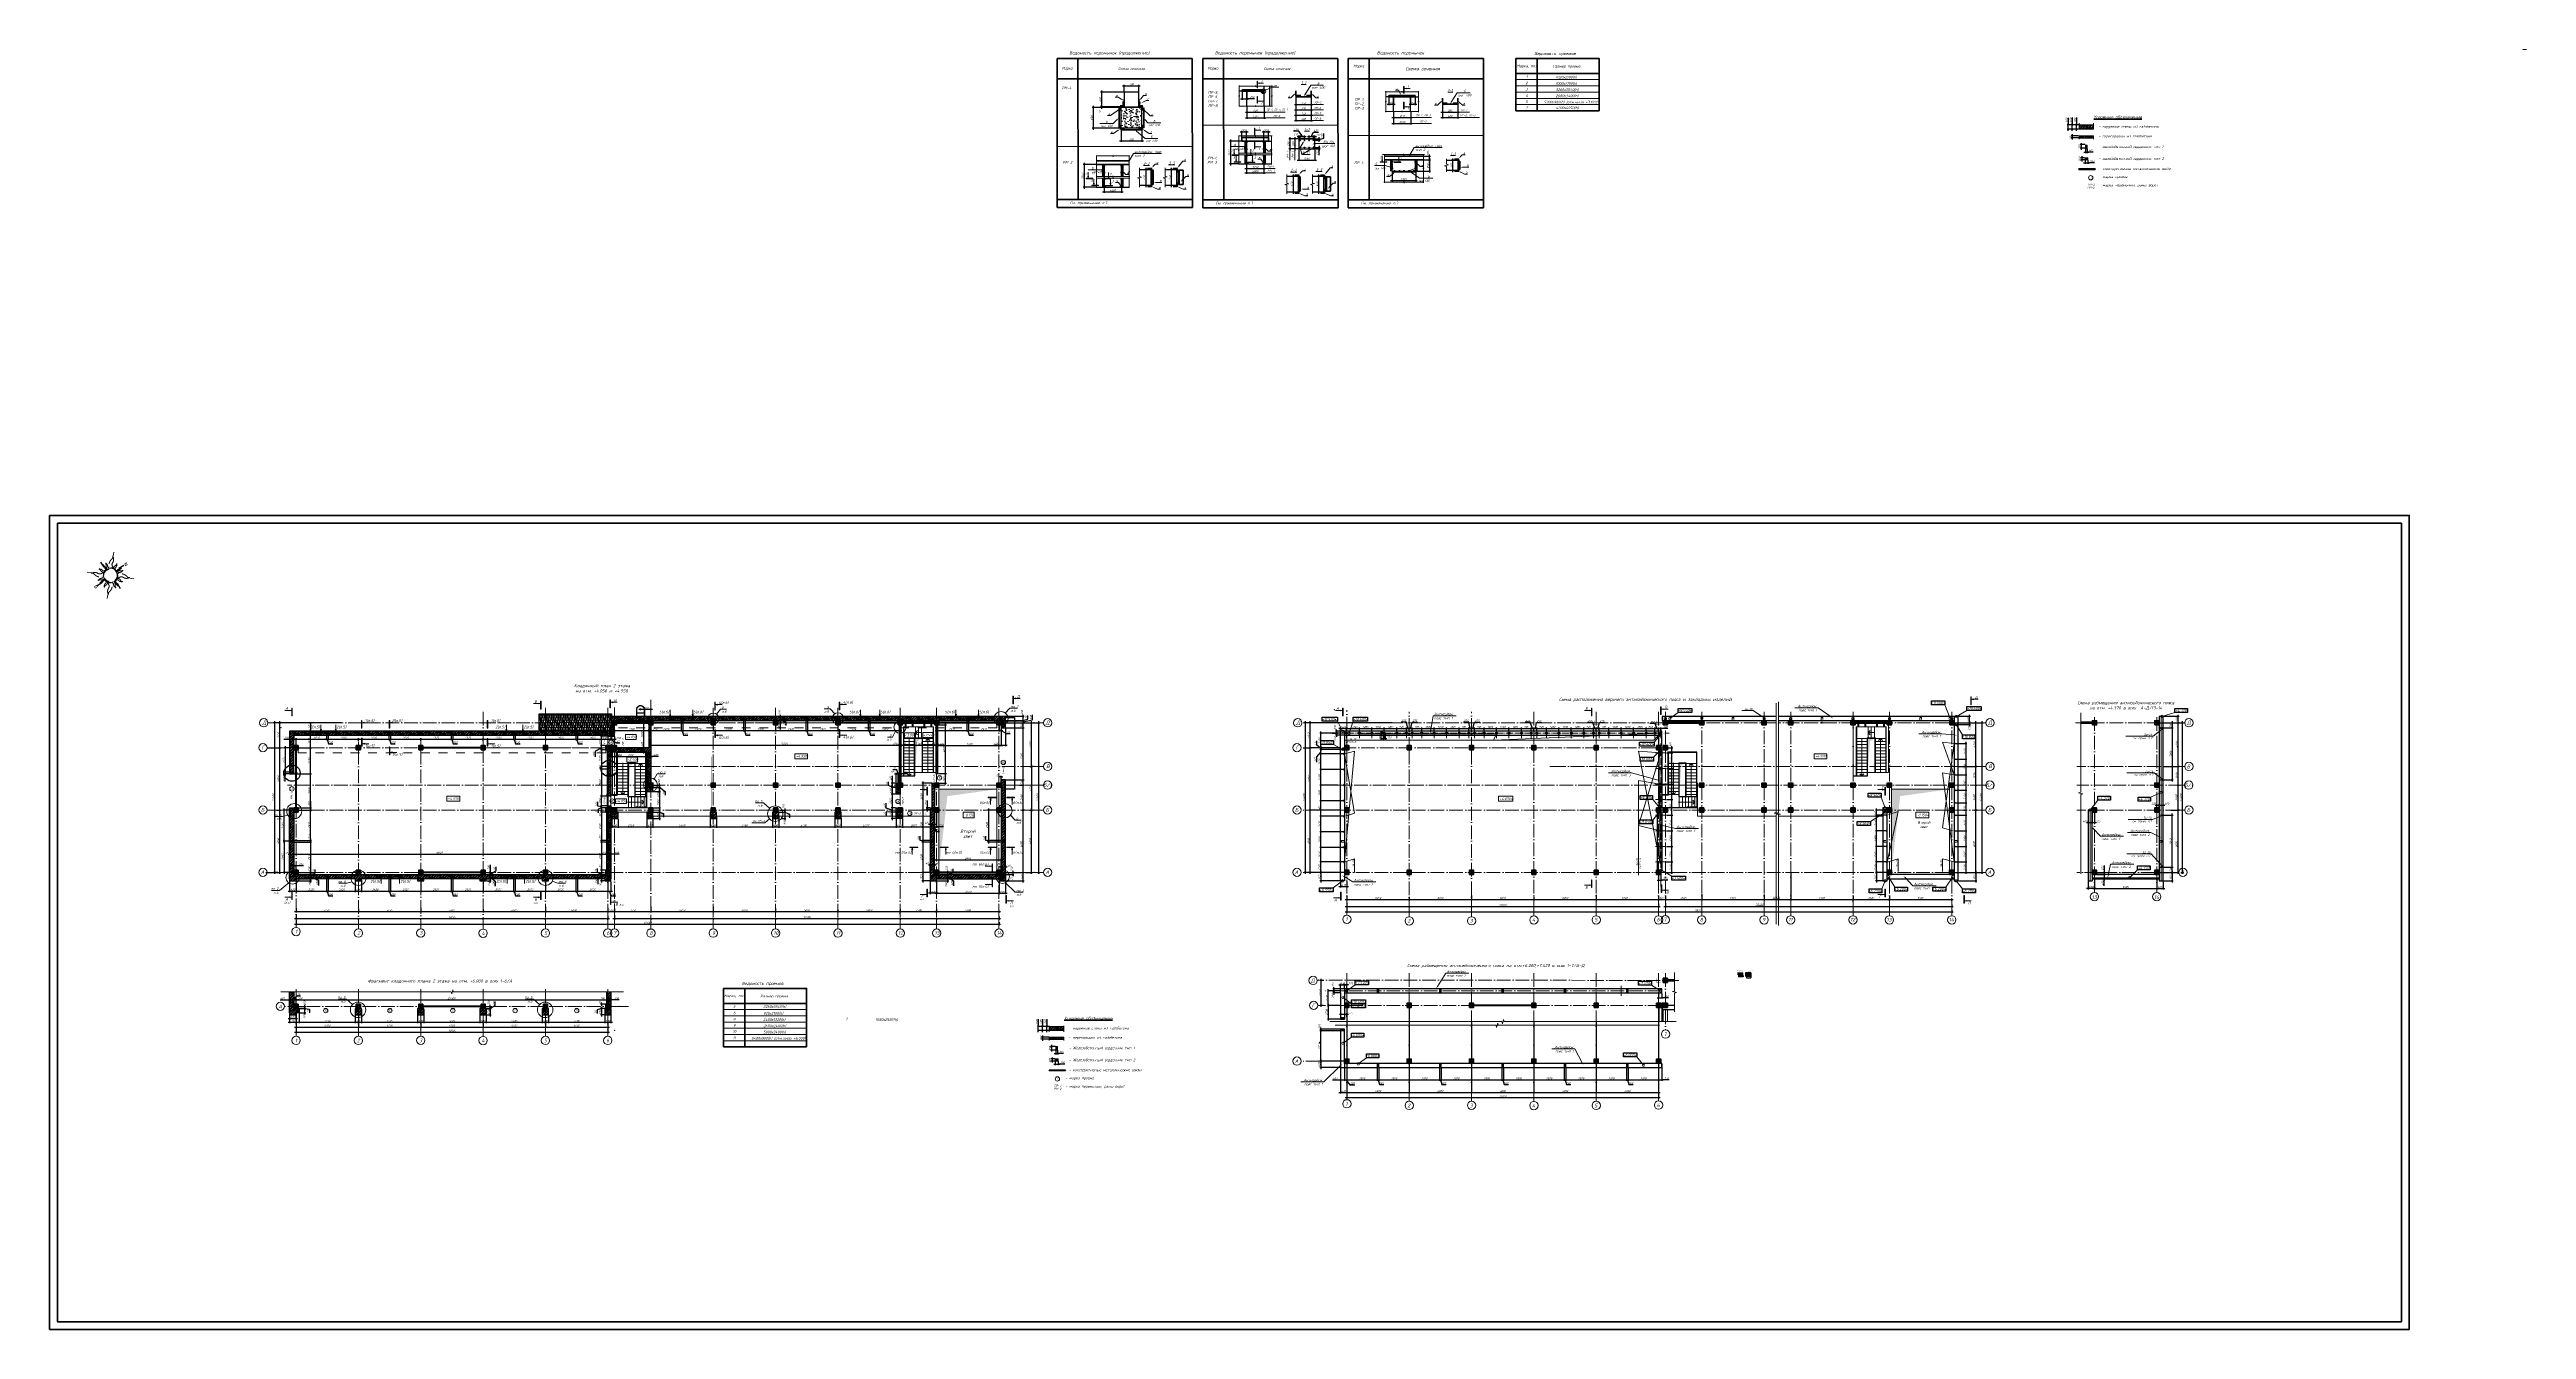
# Model space of a CAD drawing. Header units: millimetres. Extents: x -238377 to 196118, y -123284 to 30177.
# Drawn here: x -238377 to 1, y -123214 to 0 of the extents above; entities that cross this region are included whole.
import ezdxf
from ezdxf import colors
from ezdxf.entities.mleader import LeaderData, LeaderLine
from ezdxf.enums import TextEntityAlignment as Align
from ezdxf.math import Vec2, Vec3

# ---------------------------------------------------------------- set-up
doc = ezdxf.new("R2010")
doc.units = ezdxf.units.MM
doc.header["$MEASUREMENT"] = 0
for name, pattern in [('ACAD_ISO14W100', [24, 12, -3, 0, -3, 0, -3, 0, -3]), ('DASHED2', [0.375, 0.25, -0.125]), ('Double Dashed', [1797.222233, 1325, -211.666656, 63.333344, -197.222233]), ('IWC-GIB-5-NPK-M2-A-5-A1-2100$0$HIDDEN', [9.525, 6.35, -3.175]), ('Штриховая', [5644.444466, 2822.222233, -2822.222233]), ('штриховаяX2', [38.1, 25.4, -12.7])]:
    doc.linetypes.add(name, pattern=pattern)
doc.layers.get('0').update_dxf_attribs({"lineweight": 5})
for name, color, linetype, lineweight in [('!!!Металл', 7, 'Continuous', 15), ('#ME', 7, 'Continuous', 40), ('#noPrint', 10, 'Continuous', 30), ('#Арматура', 152, 'Continuous', 30), ('#Бетон', 10, 'Continuous', 15), ('#Бетон разрез', 20, 'Continuous', 40), ('#Выноски', 150, 'Continuous', 15), ('#Газобетон', 152, 'Continuous', 35), ('#Оси', 7, 'Continuous', 5), ('#размеры', 7, 'Continuous', 5), ('#Рамка', 7, 'Continuous', 50), ('0_Ном._пера__99', 7, 'Continuous', 40), ('k_ Каркасы', 66, 'Continuous', 0), ('k_ Размеры', 7, 'Continuous', 15), ('k_ Рамка', 7, 'Continuous', 50), ('колонны_Ном._пера__94', 252, 'Continuous', 13), ('колонны_Ном._пера__99', 7, 'Continuous', 40), ('лестницы_Ном._пера__96', 7, 'Continuous', 13), ('оси_Ном._пера__96', 7, 'Continuous', 5), ('оси_Ном._пера__97', 7, 'Continuous', 20), ('проемы', 222, 'Continuous', 13), ('стены наруж_Ном._пера__97', 7, 'Continuous', 20), ('текст_Ном._пера__1', 7, 'Continuous', 0), ('текст_Ном._пера__96', 7, 'Continuous', 5), ('текст_Ном._пера__98', 7, 'Continuous', 35), ('текст_Ном._пера__99', 7, 'Continuous', 40), ('чертеж_Ном._пера__96', 7, 'Continuous', 13), ('чертеж_Ном._пера__97', 7, 'Continuous', 20), ('чертеж_Ном._пера__98', 7, 'Continuous', 35), ('Штриховка', 7, 'Continuous', 9)]:
    doc.layers.add(name, color=color, linetype=linetype, lineweight=lineweight)
doc.layers.add('#Hatch', color=7, linetype='Continuous', lineweight=5, true_color=0x4d4d4d)
doc.layers.add('#Каркас', color=7, linetype='Continuous', lineweight=5, true_color=0x757575)
for name, color, linetype in [('#стены внутр', 152, 'Continuous'), ('#стены наруж', 7, 'Continuous'), ('Block01', 7, 'Continuous'), ('колонны', 7, 'Continuous'), ('оси', 7, 'Continuous'), ('размеры внутр', 7, 'Continuous'), ('текст', 7, 'Continuous'), ('чертеж', 7, 'Continuous')]:
    doc.layers.add(name, color=color, linetype=linetype)
doc.layers.get('#noPrint').off()
doc.styles.get("Standard").update_dxf_attribs({"font": 'isocpeui.ttf'})
doc.styles.add('STEP PR', font='isocpeui.ttf')
doc.styles.add('СГЕНЕРИР_СТИЛЬ_3', font='gost_2_304-81_type.ttf')
doc.dimstyles.new('SPDS', dxfattribs={"dimscale": 10, "dimtxt": 2.5, "dimasz": 2, "dimexe": 1.25, "dimexo": 0.625, "dimtad": 1, "dimdec": 0, "dimrnd": 0.001, "dimtxsty": 'STEP PR', "dimblk": 'ARCHTICK', "dimcen": 2.5, "dimdle": 2, "dimclrd": 256, "dimclre": 256, "dimclrt": 7, "dimadec": 0, "dimazin": 2, "dimtfac": 0.75, "dimtdec": 0, "dimtmove": 1, "dimatfit": 3, "dimfxl": 1, "dimtolj": 1, "dimarcsym": 1})
pattern_1 = [(45, (0, -12900.65), (-132.58252, 132.58252), []), (45, (88.39, -12900.65), (-132.58252, 132.58252), [])]

# ---------------------------------------------------------------- blocks, each defined once
blk = doc.blocks.new('Колонна_15_1', base_point=(22379, 71856))
at = {"layer": 'колонны_Ном._пера__94', "linetype": 'Continuous', "true_color": 0x7d7d7d}
blk.add_hatch(color=8, dxfattribs=at).paths.add_polyline_path([(22179, 71647), (22579, 71647), (22579, 72047), (22179, 72047)])
blk.add_hatch(color=8, dxfattribs=at).paths.add_polyline_path([(22179, 71647), (22579, 71647), (22579, 72047), (22179, 72047)])
at = {"layer": 'колонны_Ном._пера__99', "linetype": 'Continuous', "flags": 128}
blk.add_lwpolyline([(22179, 71647), (22579, 71647), (22579, 72047), (22179, 72047)], close=True, dxfattribs=at)
at = {"layer": 'колонны_Ном._пера__99', "color": 8, "linetype": 'Continuous', "true_color": 0x737373, "flags": 128}
blk.add_lwpolyline([(22179, 71647), (22579, 71647), (22579, 72047), (22179, 72047)], close=True, dxfattribs=at)
at = {"layer": 'оси_Ном._пера__96', "color": 253, "lineweight": 5, "true_color": 0x9c9c9c}
for points in [[(22179, 71847), (22579, 71847)], [(22179, 71847), (22579, 71847)], [(22379, 72047), (22379, 71647)], [(22379, 72047), (22379, 71647)]]:
    blk.add_lwpolyline(points, dxfattribs=at)
blk = doc.blocks.new('л 4950 17+3+15')
at = {"color": 253, "true_color": 0xa3a3a3}
for points in [[(171, 5900), (270, 5900), (270, 6220), (171, 6220)], [(171, 5900), (270, 5900), (270, 6220), (171, 6220)], [(929, 5900), (830, 5900), (830, 6220), (929, 6220)], [(929, 5900), (830, 5900), (830, 6220), (929, 6220)], [(1971, 5900), (2070, 5900), (2070, 6220), (1971, 6220)], [(1971, 5900), (2070, 5900), (2070, 6220), (1971, 6220)], [(2729, 5900), (2630, 5900), (2630, 6220), (2729, 6220)], [(2729, 5900), (2630, 5900), (2630, 6220), (2729, 6220)]]:
    blk.add_lwpolyline(points, close=True, dxfattribs=at)
at = {"color": 253, "lineweight": 0, "true_color": 0xa3a3a3}
blk.add_lwpolyline([(1850, 4850), (1100, 4850), (1050, 4850), (1050, 1500)], dxfattribs=at)
blk.add_lwpolyline([(1850, 4850), (1100, 4850), (1050, 4850), (1050, 1500)], dxfattribs=at)
at = {"color": 253, "true_color": 0xa3a3a3}
for points in [[(2850, 5900), (2850, 1150), (3119, 1150)], [(2850, 5900), (2850, 1150), (3145, 1150)]]:
    blk.add_lwpolyline(points, dxfattribs=at)
at = {"color": 253, "lineweight": 30, "true_color": 0xa3a3a3}
for points in [[(3120, 1200), (3120, 1200), (1800, 1200)], [(3146, 1200), (3146, 1200), (1800, 1200)]]:
    blk.add_lwpolyline(points, dxfattribs=at)
at = {"layer": 'лестницы_Ном._пера__96', "color": 253, "linetype": 'Continuous', "lineweight": 0, "true_color": 0xa3a3a3}
for p, q in [((0, 5900), (2900, 5900)), ((0, 1500), (0, 5900)), ((0, 5900), (2900, 5900)), ((0, 1500), (0, 5900)), ((0, 4800), (1100, 4800)), ((0, 4800), (1100, 4800)), ((50, 1500), (50, 5900)), ((50, 1500), (50, 5900)), ((350, 4600), (550, 4800)), ((350, 4600), (550, 4800)), ((750, 4600), (550, 4800)), ((550, 1500), (550, 4800)), ((750, 4600), (550, 4800)), ((550, 1500), (550, 4800)), ((1100, 4800), (1800, 4800)), ((1100, 1500), (1100, 4800)), ((1100, 4800), (1800, 4800)), ((1100, 1500), (1100, 4800)), ((1150, 5900), (1150, 4800)), ((1150, 5900), (1150, 4800)), ((1150, 5350), (1750, 5350)), ((1150, 5350), (1750, 5350)), ((1450, 5900), (1450, 4800)), ((1450, 5900), (1450, 4800)), ((1550, 5550), (1750, 5350)), ((1550, 5550), (1750, 5350)), ((1550, 5150), (1750, 5350)), ((1550, 5150), (1750, 5350)), ((1750, 5900), (1750, 4800)), ((1750, 5900), (1750, 4800)), ((2900, 4800), (1800, 4800)), ((2900, 4800), (1800, 4800)), ((2350, 4800), (2350, 1200)), ((2350, 4800), (2350, 1200)), ((2900, 5900), (2900, 1200)), ((2900, 5900), (2900, 1200)), ((0, 4500), (1100, 4500)), ((0, 4500), (1100, 4500)), ((0, 4200), (1100, 4200)), ((0, 4200), (1100, 4200)), ((0, 3900), (1100, 3900)), ((0, 3900), (1100, 3900)), ((0, 3600), (1100, 3600)), ((0, 3600), (1100, 3600)), ((0, 3300), (1100, 3300)), ((0, 3300), (1100, 3300)), ((0, 3000), (1100, 3000)), ((0, 3000), (1100, 3000)), ((0, 2700), (1100, 2700)), ((0, 2700), (1100, 2700)), ((0, 2400), (1100, 2400)), ((0, 2400), (1100, 2400)), ((2900, 4500), (1800, 4500)), ((2900, 4500), (1800, 4500)), ((2900, 4200), (1800, 4200)), ((2900, 4200), (1800, 4200)), ((2900, 3900), (1800, 3900)), ((2900, 3900), (1800, 3900)), ((2900, 3600), (1800, 3600)), ((2900, 3600), (1800, 3600)), ((2900, 3300), (1800, 3300)), ((2900, 3300), (1800, 3300)), ((2900, 3000), (1800, 3000)), ((2900, 3000), (1800, 3000)), ((2900, 2700), (1800, 2700)), ((2900, 2700), (1800, 2700)), ((2900, 2400), (1800, 2400)), ((2900, 2400), (1800, 2400)), ((0, 2100), (1100, 2100)), ((0, 2100), (1100, 2100)), ((0, 1800), (1100, 1800)), ((0, 1800), (1100, 1800)), ((2900, 2100), (1800, 2100)), ((2900, 2100), (1800, 2100)), ((2900, 1800), (1800, 1800)), ((2900, 1800), (1800, 1800)), ((2900, 1500), (1800, 1500)), ((2900, 1500), (1800, 1500)), ((2350, 1200), (2150, 1400)), ((2350, 1200), (2150, 1400)), ((2350, 1200), (2550, 1400)), ((2350, 1200), (2550, 1400))]:
    blk.add_line(p, q, dxfattribs=at)
at = {"layer": 'лестницы_Ном._пера__96', "color": 253, "linetype": 'Continuous', "true_color": 0xa3a3a3}
for p, q in [((1800, 4800), (1800, 1200)), ((0, 1500), (1100, 1500)), ((0, 1500), (1100, 1500)), ((2900, 1200), (1800, 1200)), ((2900, 1200), (1800, 1200))]:
    blk.add_line(p, q, dxfattribs=at)
at = {"layer": 'лестницы_Ном._пера__96', "color": 253, "linetype": 'Continuous', "lineweight": 0, "true_color": 0xa3a3a3}
blk.add_lwpolyline([(1850, 4850), (1850, 1150), (1850, 1150)], dxfattribs=at)
blk.add_lwpolyline([(1850, 4850), (1850, 1150), (1850, 1150)], dxfattribs=at)
blk = doc.blocks.new('л 4050h')
at = {"color": 8, "lineweight": 0, "true_color": 0x737373}
for centre, radius in [((2149, 4800), 28.2), ((1599, 1055), 45.6)]:
    blk.add_circle(centre, radius, dxfattribs=at)
at = {"layer": 'лестницы_Ном._пера__96', "color": 8, "lineweight": 0, "true_color": 0x737373}
for p, q in [((-101, 5900), (2699, 5900)), ((-101, 505), (-101, 5900)), ((-101, 4800), (999, 4800)), ((449, 4800), (249, 4600)), ((449, 1605), (449, 4800)), ((449, 4800), (649, 4600)), ((999, 1605), (999, 4800)), ((2699, 4800), (1599, 4800)), ((2149, 4800), (2149, 1800)), ((2699, 5900), (2699, 1800)), ((-101, 4500), (999, 4500)), ((-101, 4200), (999, 4200)), ((-101, 3900), (999, 3900)), ((-101, 3600), (999, 3600)), ((-101, 3300), (999, 3300)), ((-101, 3000), (999, 3000)), ((-101, 2700), (999, 2700)), ((-101, 2400), (999, 2400)), ((2699, 4500), (1599, 4500)), ((2699, 4200), (1599, 4200)), ((2699, 3900), (1599, 3900)), ((2699, 3600), (1599, 3600)), ((2699, 3300), (1599, 3300)), ((2699, 3000), (1599, 3000)), ((2699, 3000), (1599, 3000)), ((2699, 2700), (1599, 2700)), ((2698, 2400), (1599, 2400)), ((-161, 505), (-161, 1605)), ((-101, 2100), (999, 2100)), ((-101, 1800), (999, 1800)), ((99, 505), (99, 1605)), ((99, 1055), (299, 1255)), ((1599, 1055), (99, 1055)), ((99, 1055), (299, 855)), ((399, 505), (399, 1605)), ((699, 505), (699, 1605)), ((999, 505), (999, 1605)), ((1299, 505), (1299, 1605)), ((2698, 2100), (1599, 2100)), ((1599, 505), (1599, 1605)), ((1599, 505), (1599, 1604)), ((2149, 1800), (1949, 2000)), ((2149, 1800), (2349, 2000))]:
    blk.add_line(p, q, dxfattribs=at)
at = {"layer": 'лестницы_Ном._пера__96', "color": 8, "true_color": 0x737373}
for p, q in [((999, 4800), (1789, 4800)), ((99, 505), (99, 1605))]:
    blk.add_line(p, q, dxfattribs=at)
at = {"layer": 'лестницы_Ном._пера__96', "color": 8, "linetype": 'Штриховая', "lineweight": 0, "ltscale": 0.05, "true_color": 0x737373}
blk.add_line((-101, 600), (999, 600), dxfattribs=at)
at = {"layer": 'лестницы_Ном._пера__96', "color": 8, "linetype": 'Continuous', "true_color": 0x737373}
blk.add_line((1789, 505), (191, 505), dxfattribs=at)
at = {"layer": 'лестницы_Ном._пера__96', "color": 8, "linetype": 'Continuous', "lineweight": 15, "true_color": 0x737373}
blk.add_line((3289, 1800), (1599, 1800), dxfattribs=at)
for points in [[(-161, 1605), (1599, 1605), (1599, 4800)], [(-161, 505), (1790, 505), (1790, 505), (3289, 505)]]:
    blk.add_lwpolyline(points, dxfattribs=at)
at = {"layer": 'лестницы_Ном._пера__96', "color": 8, "lineweight": 0, "true_color": 0x737373}
for points in [[(-48, 1605), (-48, 5857), (2649, 5857), (2649, 1800), (2649, 1750), (3289, 1750)], [(999, 1605), (999, 545)]]:
    blk.add_lwpolyline(points, dxfattribs=at)
at = {"layer": 'лестницы_Ном._пера__96', "color": 8, "linetype": 'Continuous', "lineweight": 0, "true_color": 0x737373}
blk.add_lwpolyline([(3289, 505), (3289, 1800)], dxfattribs=at)
at = {"layer": 'лестницы_Ном._пера__96', "color": 8, "linetype": 'Continuous', "true_color": 0x737373}
blk.add_arc((1599, 2400), 0.5, 180, 270, dxfattribs=at)
at = {"layer": 'лестницы_Ном._пера__96', "color": 8, "lineweight": 0, "true_color": 0x737373}
blk.add_arc((2698, 2400), 0.5, 270, 0, dxfattribs=at)
at = {"layer": 'лестницы_Ном._пера__96', "color": 8, "linetype": 'Continuous', "true_color": 0x737373}
for centre, major_axis, start_param, end_param in [((1599, 1604), (0.354, 0.354), 5.4977871, 7.0685835), ((1789, 505), (-0.354, 0.354), 2.3561945, 3.9269908), ((1899, 1604), (0.354, 0.354), 5.4977871, 7.0685835)]:
    blk.add_ellipse(centre, major_axis=major_axis, ratio=1, start_param=start_param, end_param=end_param, dxfattribs=at)
at = {"layer": 'чертеж_Ном._пера__97', "color": 8, "lineweight": 0, "true_color": 0x737373, "flags": 128}
for points in [[(-161, 1561), (1654, 1561), (1654, 4850), (946, 4850), (946, 1605)], [(-161, 545), (3289, 545), (3289, 505)]]:
    blk.add_lwpolyline(points, dxfattribs=at)
blk = doc.blocks.new('Стандартный маркер сетки')
at = {"layer": 'оси_Ном._пера__96', "linetype": 'Double Dashed'}
blk.add_line((900, 0), (0, 0), dxfattribs=at)
at = {"layer": 'оси_Ном._пера__96', "linetype": 'Double Dashed', "lineweight": 5}
for p, q in [((900, 0), (17157, 0)), ((17157, 0), (18057, 0))]:
    blk.add_line(p, q, dxfattribs=at)
at = {"layer": 'оси_Ном._пера__96', "linetype": 'Double Dashed'}
blk.add_point((17157, 0), dxfattribs=at)
blk.add_point((17157, 0), dxfattribs=at)
at = {"layer": 'оси_Ном._пера__97', "linetype": 'Continuous'}
blk.add_circle((18457, 0), 400, dxfattribs=at)
at = {"layer": 'оси_Ном._пера__96', "style": 'СГЕНЕРИР_СТИЛЬ_3'}
blk.add_attdef('AC_MarkerText_1', text='', height=350, rotation=90, dxfattribs=at).set_placement((18727, -87), align=Align.BOTTOM_LEFT)
blk = doc.blocks.new('Стандартный маркер сетки_2')
at = {"layer": 'оси_Ном._пера__96', "linetype": 'Double Dashed'}
blk.add_line((900, 0), (0, 0), dxfattribs=at)
at = {"layer": 'оси_Ном._пера__96', "linetype": 'Double Dashed', "lineweight": 5}
for p, q in [((900, 0), (17157, 0)), ((17157, 0), (18057, 0))]:
    blk.add_line(p, q, dxfattribs=at)
blk.add_point((17157, 0), dxfattribs=at)
blk.add_point((17157, 0), dxfattribs=at)
at = {"layer": 'оси_Ном._пера__97', "linetype": 'Continuous'}
blk.add_circle((18457, 0), 400, dxfattribs=at)
at = {"layer": 'оси_Ном._пера__96', "style": 'СГЕНЕРИР_СТИЛЬ_3'}
blk.add_attdef('AC_MarkerText_1', text='', height=350, rotation=90, dxfattribs=at).set_placement((18727, -122), align=Align.BOTTOM_LEFT)
blk = doc.blocks.new('Стандартный маркер сетки_3')
at = {"layer": 'оси_Ном._пера__96', "linetype": 'Double Dashed'}
for p, q in [((900, 0), (0, 0)), ((17157, 0), (18057, 0))]:
    blk.add_line(p, q, dxfattribs=at)
at = {"layer": 'оси_Ном._пера__96', "linetype": 'Double Dashed', "lineweight": 5}
blk.add_line((900, 0), (17157, 0), dxfattribs=at)
at = {"layer": 'оси_Ном._пера__96', "linetype": 'Double Dashed'}
blk.add_point((17157, 0), dxfattribs=at)
blk.add_point((17157, 0), dxfattribs=at)
at = {"layer": 'оси_Ном._пера__97', "linetype": 'Continuous'}
blk.add_circle((18457, 0), 400, dxfattribs=at)
at = {"layer": 'оси_Ном._пера__96', "style": 'СГЕНЕРИР_СТИЛЬ_3'}
blk.add_attdef('AC_MarkerText_1', text='', height=350, rotation=90, dxfattribs=at).set_placement((18727, -122), align=Align.BOTTOM_LEFT)
blk = doc.blocks.new('Стандартный маркер сетки_4')
at = {"layer": 'оси_Ном._пера__96', "linetype": 'Double Dashed', "lineweight": 5}
blk.add_line((-2864, 0), (17157, 0), dxfattribs=at)
at = {"layer": 'оси_Ном._пера__96', "linetype": 'Double Dashed'}
for p, q in [((900, 0), (0, 0)), ((17157, 0), (18057, 0))]:
    blk.add_line(p, q, dxfattribs=at)
blk.add_point((17157, 0), dxfattribs=at)
blk.add_point((17157, 0), dxfattribs=at)
at = {"layer": 'оси_Ном._пера__97', "linetype": 'Continuous'}
blk.add_circle((18457, 0), 400, dxfattribs=at)
at = {"layer": 'оси_Ном._пера__96', "style": 'СГЕНЕРИР_СТИЛЬ_3'}
blk.add_attdef('AC_MarkerText_1', text='', height=350, rotation=90, dxfattribs=at).set_placement((18727, -139), align=Align.BOTTOM_LEFT)
blk = doc.blocks.new('Стандартный маркер сетки_5')
at = {"layer": 'оси_Ном._пера__96', "linetype": 'Double Dashed'}
for p, q in [((900, 0), (0, 0)), ((900, 0), (20403, 0)), ((20403, 0), (21303, 0))]:
    blk.add_line(p, q, dxfattribs=at)
blk.add_point((20403, 0), dxfattribs=at)
blk.add_point((20403, 0), dxfattribs=at)
at = {"layer": 'оси_Ном._пера__97', "linetype": 'Continuous'}
blk.add_circle((21703, 0), 400, dxfattribs=at)
at = {"layer": 'оси_Ном._пера__96', "style": 'СГЕНЕРИР_СТИЛЬ_3'}
blk.add_attdef('AC_MarkerText_1', text='', height=350, rotation=90, dxfattribs=at).set_placement((21973, -122), align=Align.BOTTOM_LEFT)
blk = doc.blocks.new('Стандартный маркер сетки_6')
at = {"layer": 'оси_Ном._пера__96', "linetype": 'Double Dashed'}
for p, q in [((900, 0), (0, 0)), ((900, 0), (20403, 0)), ((20403, 0), (21303, 0))]:
    blk.add_line(p, q, dxfattribs=at)
blk.add_point((20403, 0), dxfattribs=at)
blk.add_point((20403, 0), dxfattribs=at)
at = {"layer": 'оси_Ном._пера__97', "linetype": 'Continuous'}
blk.add_circle((21703, 0), 400, dxfattribs=at)
at = {"layer": 'оси_Ном._пера__96', "style": 'СГЕНЕРИР_СТИЛЬ_3'}
blk.add_attdef('AC_MarkerText_1', text='', height=350, rotation=90, dxfattribs=at).set_placement((21973, -122), align=Align.BOTTOM_LEFT)
blk = doc.blocks.new('Стандартный маркер сетки_7')
at = {"layer": 'оси_Ном._пера__96', "linetype": 'Double Dashed'}
for p, q in [((900, 0), (0, 0)), ((900, 0), (21145, 0)), ((21145, 0), (22045, 0))]:
    blk.add_line(p, q, dxfattribs=at)
blk.add_point((21145, 0), dxfattribs=at)
blk.add_point((21145, 0), dxfattribs=at)
at = {"layer": 'оси_Ном._пера__97', "linetype": 'Continuous'}
blk.add_circle((22445, 0), 400, dxfattribs=at)
at = {"layer": 'оси_Ном._пера__96', "style": 'СГЕНЕРИР_СТИЛЬ_3'}
blk.add_attdef('AC_MarkerText_1', text='', height=350, rotation=90, dxfattribs=at).set_placement((22714, -139), align=Align.BOTTOM_LEFT)
blk = doc.blocks.new('Стандартный маркер сетки_8')
at = {"layer": 'оси_Ном._пера__96', "linetype": 'Double Dashed'}
for p, q in [((900, 0), (0, 0)), ((900, 0), (20403, 0)), ((20403, 0), (21303, 0))]:
    blk.add_line(p, q, dxfattribs=at)
blk.add_point((20403, 0), dxfattribs=at)
blk.add_point((20403, 0), dxfattribs=at)
at = {"layer": 'оси_Ном._пера__97', "linetype": 'Continuous'}
blk.add_circle((21703, 0), 400, dxfattribs=at)
at = {"layer": 'оси_Ном._пера__96', "style": 'СГЕНЕРИР_СТИЛЬ_3'}
blk.add_attdef('AC_MarkerText_1', text='', height=350, rotation=90, dxfattribs=at).set_placement((21973, -122), align=Align.BOTTOM_LEFT)
blk = doc.blocks.new('Стандартный маркер сетки_9')
at = {"layer": 'оси_Ном._пера__96', "linetype": 'Double Dashed'}
for p, q in [((900, 0), (0, 0)), ((900, 0), (20403, 0)), ((20403, 0), (21303, 0))]:
    blk.add_line(p, q, dxfattribs=at)
blk.add_point((20403, 0), dxfattribs=at)
blk.add_point((20403, 0), dxfattribs=at)
at = {"layer": 'оси_Ном._пера__97', "linetype": 'Continuous'}
blk.add_circle((21703, 0), 400, dxfattribs=at)
at = {"layer": 'оси_Ном._пера__96', "style": 'СГЕНЕРИР_СТИЛЬ_3'}
blk.add_attdef('AC_MarkerText_1', text='', height=350, rotation=90, dxfattribs=at).set_placement((21973, -209), align=Align.BOTTOM_LEFT)
blk = doc.blocks.new('Стандартный маркер сетки_10')
at = {"layer": 'оси_Ном._пера__96', "linetype": 'Double Dashed'}
for p, q in [((900, 0), (0, 0)), ((900, 0), (20403, 0)), ((20403, 0), (21303, 0))]:
    blk.add_line(p, q, dxfattribs=at)
blk.add_point((20403, 0), dxfattribs=at)
blk.add_point((20403, 0), dxfattribs=at)
at = {"layer": 'оси_Ном._пера__97', "linetype": 'Continuous'}
blk.add_circle((21703, 0), 400, dxfattribs=at)
at = {"layer": 'оси_Ном._пера__96', "style": 'СГЕНЕРИР_СТИЛЬ_3'}
blk.add_attdef('AC_MarkerText_1', text='', height=350, rotation=90, dxfattribs=at).set_placement((21973, -173), align=Align.BOTTOM_LEFT)
blk = doc.blocks.new('Стандартный маркер сетки_11')
at = {"layer": 'оси_Ном._пера__96', "linetype": 'Double Dashed'}
for p, q in [((900, 0), (0, 0)), ((900, 0), (20403, 0)), ((20403, 0), (21303, 0))]:
    blk.add_line(p, q, dxfattribs=at)
blk.add_point((20403, 0), dxfattribs=at)
blk.add_point((20403, 0), dxfattribs=at)
at = {"layer": 'оси_Ном._пера__97', "linetype": 'Continuous'}
blk.add_circle((21703, 0), 400, dxfattribs=at)
at = {"layer": 'оси_Ном._пера__96', "style": 'СГЕНЕРИР_СТИЛЬ_3'}
blk.add_attdef('AC_MarkerText_1', text='', height=350, rotation=90, dxfattribs=at).set_placement((21973, -209), align=Align.BOTTOM_LEFT)
blk = doc.blocks.new('Стандартный маркер сетки_12')
at = {"layer": 'оси_Ном._пера__96', "linetype": 'Double Dashed'}
for p, q in [((900, 0), (0, 0)), ((900, 0), (20403, 0)), ((20403, 0), (21303, 0))]:
    blk.add_line(p, q, dxfattribs=at)
blk.add_point((20403, 0), dxfattribs=at)
blk.add_point((20403, 0), dxfattribs=at)
at = {"layer": 'оси_Ном._пера__97', "linetype": 'Continuous'}
blk.add_circle((21703, 0), 400, dxfattribs=at)
at = {"layer": 'оси_Ном._пера__96', "style": 'СГЕНЕРИР_СТИЛЬ_3'}
blk.add_attdef('AC_MarkerText_1', text='', height=350, rotation=90, dxfattribs=at).set_placement((21973, -209), align=Align.BOTTOM_LEFT)
blk = doc.blocks.new('Стандартный маркер сетки_13')
at = {"layer": 'оси_Ном._пера__96', "linetype": 'Double Dashed'}
for p, q in [((900, 0), (0, 0)), ((20403, 0), (21303, 0))]:
    blk.add_line(p, q, dxfattribs=at)
at = {"layer": 'оси_Ном._пера__96', "linetype": 'Double Dashed', "lineweight": 5}
blk.add_line((900, 0), (20403, 0), dxfattribs=at)
at = {"layer": 'оси_Ном._пера__96', "linetype": 'Double Dashed'}
blk.add_point((20403, 0), dxfattribs=at)
blk.add_point((20403, 0), dxfattribs=at)
at = {"layer": 'оси_Ном._пера__97', "linetype": 'Continuous'}
blk.add_circle((21703, 0), 400, dxfattribs=at)
at = {"layer": 'оси_Ном._пера__96', "style": 'СГЕНЕРИР_СТИЛЬ_3'}
blk.add_attdef('AC_MarkerText_1', text='', height=350, rotation=90, dxfattribs=at).set_placement((21973, -226), align=Align.BOTTOM_LEFT)
blk = doc.blocks.new('Стандартный маркер сетки_16')
at = {"layer": 'оси_Ном._пера__96', "linetype": 'Double Dashed'}
for p, q in [((900, 0), (0, 0)), ((900, 0), (41068, 0)), ((41068, 0), (41968, 0))]:
    blk.add_line(p, q, dxfattribs=at)
blk.add_point((900, 0), dxfattribs=at)
blk.add_point((900, 0), dxfattribs=at)
at = {"layer": 'оси_Ном._пера__97', "linetype": 'Continuous'}
blk.add_circle((-400, 0), 400, dxfattribs=at)
at = {"layer": 'оси_Ном._пера__96', "style": 'СГЕНЕРИР_СТИЛЬ_3'}
blk.add_attdef('AC_MarkerText_1', text='', height=350, rotation=180, dxfattribs=at).set_placement((-261, 270), align=Align.BOTTOM_LEFT)
blk = doc.blocks.new('Стандартный маркер сетки_17')
at = {"layer": 'оси_Ном._пера__96', "linetype": 'Double Dashed'}
for p, q in [((900, 0), (0, 0)), ((900, 0), (20403, 0)), ((20403, 0), (21303, 0))]:
    blk.add_line(p, q, dxfattribs=at)
blk.add_point((20403, 0), dxfattribs=at)
blk.add_point((20403, 0), dxfattribs=at)
at = {"layer": 'оси_Ном._пера__97', "linetype": 'Continuous'}
blk.add_circle((21703, 0), 400, dxfattribs=at)
at = {"layer": 'оси_Ном._пера__96', "style": 'СГЕНЕРИР_СТИЛЬ_3'}
blk.add_attdef('AC_MarkerText_1', text='', height=350, rotation=90, dxfattribs=at).set_placement((21973, -122), align=Align.BOTTOM_LEFT)
blk = doc.blocks.new('_ArchTick')
at = {"color": 0, "linetype": 'ByBlock', "const_width": 0.15}
blk.add_lwpolyline([(-0.5, -0.5), (0.5, 0.5)], dxfattribs=at)
blk = doc.blocks.new('*D24')
at = {"layer": '#размеры', "lineweight": -2, "transparency": 16777216}
for p, q in [((-214801, -84189), (-146851, -84189)), ((-214651, -83809), (-214651, -84283)), ((-147001, -83990), (-147001, -84283))]:
    blk.add_line(p, q, dxfattribs=at)
at = {"layer": 'Defpoints', "color": 0, "transparency": 16777216}
for p in [(-214651, -83762), (-147001, -83944), (-147001, -84189)]:
    blk.add_point(p, dxfattribs=at)
at = {"layer": '#размеры', "lineweight": -2, "transparency": 16777216, "xscale": 150, "yscale": 150, "zscale": 150, "rotation": 180}
blk.add_blockref('_ArchTick', (-214651, -84189), dxfattribs=at)
at = {"layer": '#размеры', "lineweight": -2, "transparency": 16777216, "xscale": 150, "yscale": 150, "zscale": 150}
blk.add_blockref('_ArchTick', (-147001, -84189), dxfattribs=at)
at = {"layer": '#размеры', "color": 7, "transparency": 16777216, "insert": (-180813, -84047), "char_height": 187.5, "attachment_point": 5, "style": 'STEP PR'}
blk.add_mtext('\\A1;67650', dxfattribs=at)
blk = doc.blocks.new('*D25')
at = {"layer": '#размеры', "lineweight": -2, "transparency": 16777216}
for p, q in [((-216499, -73210), (-216131, -73210)), ((-216225, -79360), (-216225, -73060)), ((-217551, -79210), (-216131, -79210))]:
    blk.add_line(p, q, dxfattribs=at)
at = {"layer": 'Defpoints', "color": 0, "transparency": 16777216}
for p in [(-216546, -73210), (-216225, -73210), (-217598, -79210)]:
    blk.add_point(p, dxfattribs=at)
at = {"layer": '#размеры', "lineweight": -2, "transparency": 16777216, "xscale": 150, "yscale": 150, "zscale": 150}
for p, rotation in [((-216225, -73210), 90), ((-216225, -79210), 270)]:
    blk.add_blockref('_ArchTick', p, dxfattribs=dict(at, rotation=rotation))
at = {"layer": '#размеры', "color": 7, "transparency": 16777216, "insert": (-216365, -76206), "char_height": 187.5, "attachment_point": 5, "rotation": 90, "style": 'STEP PR'}
blk.add_mtext('\\A1;6000', dxfattribs=at)
blk = doc.blocks.new('*D26')
at = {"layer": '#размеры', "lineweight": -2, "transparency": 16777216}
for p, q in [((-217463, -67210), (-216131, -67210)), ((-216225, -73360), (-216225, -67060)), ((-216499, -73210), (-216131, -73210))]:
    blk.add_line(p, q, dxfattribs=at)
at = {"layer": 'Defpoints', "color": 0, "transparency": 16777216}
for p in [(-217509, -67210), (-216225, -67210), (-216546, -73210)]:
    blk.add_point(p, dxfattribs=at)
at = {"layer": '#размеры', "lineweight": -2, "transparency": 16777216, "xscale": 150, "yscale": 150, "zscale": 150}
for p, rotation in [((-216225, -67210), 90), ((-216225, -73210), 270)]:
    blk.add_blockref('_ArchTick', p, dxfattribs=dict(at, rotation=rotation))
at = {"layer": '#размеры', "color": 7, "transparency": 16777216, "insert": (-216365, -70206), "char_height": 187.5, "attachment_point": 5, "rotation": 90, "style": 'STEP PR'}
blk.add_mtext('\\A1;6000', dxfattribs=at)
blk = doc.blocks.new('*D27')
at = {"layer": '#размеры', "lineweight": -2, "transparency": 16777216}
for p, q in [((-214801, -82989), (-208501, -82989)), ((-214651, -82643), (-214651, -83083)), ((-208651, -82728), (-208651, -83083))]:
    blk.add_line(p, q, dxfattribs=at)
at = {"layer": 'Defpoints', "color": 0, "transparency": 16777216}
for p in [(-214651, -82596), (-208651, -82681), (-208651, -82989)]:
    blk.add_point(p, dxfattribs=at)
at = {"layer": '#размеры', "lineweight": -2, "transparency": 16777216, "xscale": 150, "yscale": 150, "zscale": 150, "rotation": 180}
blk.add_blockref('_ArchTick', (-214651, -82989), dxfattribs=at)
at = {"layer": '#размеры', "lineweight": -2, "transparency": 16777216, "xscale": 150, "yscale": 150, "zscale": 150}
blk.add_blockref('_ArchTick', (-208651, -82989), dxfattribs=at)
at = {"layer": '#размеры', "color": 7, "transparency": 16777216, "insert": (-211646, -82849), "char_height": 187.5, "attachment_point": 5, "style": 'STEP PR'}
blk.add_mtext('\\A1;6000', dxfattribs=at)
blk = doc.blocks.new('*D28')
at = {"layer": '#размеры', "lineweight": -2, "transparency": 16777216}
for p, q in [((-208801, -82989), (-202501, -82989)), ((-208651, -82728), (-208651, -83083)), ((-202651, -82617), (-202651, -83083))]:
    blk.add_line(p, q, dxfattribs=at)
at = {"layer": 'Defpoints', "color": 0, "transparency": 16777216}
for p in [(-208651, -82681), (-202651, -82571), (-202651, -82989)]:
    blk.add_point(p, dxfattribs=at)
at = {"layer": '#размеры', "lineweight": -2, "transparency": 16777216, "xscale": 150, "yscale": 150, "zscale": 150, "rotation": 180}
blk.add_blockref('_ArchTick', (-208651, -82989), dxfattribs=at)
at = {"layer": '#размеры', "lineweight": -2, "transparency": 16777216, "xscale": 150, "yscale": 150, "zscale": 150}
blk.add_blockref('_ArchTick', (-202651, -82989), dxfattribs=at)
at = {"layer": '#размеры', "color": 7, "transparency": 16777216, "insert": (-205646, -82849), "char_height": 187.5, "attachment_point": 5, "style": 'STEP PR'}
blk.add_mtext('\\A1;6000', dxfattribs=at)
blk = doc.blocks.new('*D29')
at = {"layer": '#размеры', "lineweight": -2, "transparency": 16777216}
for p, q in [((-202801, -82989), (-196501, -82989)), ((-202651, -82617), (-202651, -83083)), ((-196651, -82739), (-196651, -83083))]:
    blk.add_line(p, q, dxfattribs=at)
at = {"layer": 'Defpoints', "color": 0, "transparency": 16777216}
for p in [(-202651, -82571), (-196651, -82692), (-196651, -82989)]:
    blk.add_point(p, dxfattribs=at)
at = {"layer": '#размеры', "lineweight": -2, "transparency": 16777216, "xscale": 150, "yscale": 150, "zscale": 150, "rotation": 180}
blk.add_blockref('_ArchTick', (-202651, -82989), dxfattribs=at)
at = {"layer": '#размеры', "lineweight": -2, "transparency": 16777216, "xscale": 150, "yscale": 150, "zscale": 150}
blk.add_blockref('_ArchTick', (-196651, -82989), dxfattribs=at)
at = {"layer": '#размеры', "color": 7, "transparency": 16777216, "insert": (-199646, -82849), "char_height": 187.5, "attachment_point": 5, "style": 'STEP PR'}
blk.add_mtext('\\A1;6000', dxfattribs=at)
blk = doc.blocks.new('*D30')
at = {"layer": '#размеры', "lineweight": -2, "transparency": 16777216}
for p, q in [((-196801, -82989), (-190501, -82989)), ((-196651, -82739), (-196651, -83083)), ((-190651, -82835), (-190651, -83083))]:
    blk.add_line(p, q, dxfattribs=at)
at = {"layer": 'Defpoints', "color": 0, "transparency": 16777216}
for p in [(-196651, -82692), (-190651, -82788), (-190651, -82989)]:
    blk.add_point(p, dxfattribs=at)
at = {"layer": '#размеры', "lineweight": -2, "transparency": 16777216, "xscale": 150, "yscale": 150, "zscale": 150, "rotation": 180}
blk.add_blockref('_ArchTick', (-196651, -82989), dxfattribs=at)
at = {"layer": '#размеры', "lineweight": -2, "transparency": 16777216, "xscale": 150, "yscale": 150, "zscale": 150}
blk.add_blockref('_ArchTick', (-190651, -82989), dxfattribs=at)
at = {"layer": '#размеры', "color": 7, "transparency": 16777216, "insert": (-193646, -82849), "char_height": 187.5, "attachment_point": 5, "style": 'STEP PR'}
blk.add_mtext('\\A1;6000', dxfattribs=at)
blk = doc.blocks.new('*D31')
at = {"layer": '#размеры', "lineweight": -2, "transparency": 16777216}
for p, q in [((-190801, -82989), (-184501, -82989)), ((-190651, -82535), (-190651, -83083)), ((-184651, -82617), (-184651, -83083))]:
    blk.add_line(p, q, dxfattribs=at)
at = {"layer": 'Defpoints', "color": 0, "transparency": 16777216}
for p in [(-190651, -82488), (-184651, -82571), (-184651, -82989)]:
    blk.add_point(p, dxfattribs=at)
at = {"layer": '#размеры', "lineweight": -2, "transparency": 16777216, "xscale": 150, "yscale": 150, "zscale": 150, "rotation": 180}
blk.add_blockref('_ArchTick', (-190651, -82989), dxfattribs=at)
at = {"layer": '#размеры', "lineweight": -2, "transparency": 16777216, "xscale": 150, "yscale": 150, "zscale": 150}
blk.add_blockref('_ArchTick', (-184651, -82989), dxfattribs=at)
at = {"layer": '#размеры', "color": 7, "transparency": 16777216, "insert": (-187929, -82849), "char_height": 187.5, "attachment_point": 5, "style": 'STEP PR'}
blk.add_mtext('\\A1;6000', dxfattribs=at)
blk = doc.blocks.new('*D32')
at = {"layer": '#размеры', "lineweight": -2, "transparency": 16777216}
for p, q in [((-184801, -82989), (-183851, -82989)), ((-184651, -82617), (-184651, -83083)), ((-184001, -82696), (-184001, -83083))]:
    blk.add_line(p, q, dxfattribs=at)
at = {"layer": 'Defpoints', "color": 0, "transparency": 16777216}
for p in [(-184651, -82571), (-184001, -82649), (-184001, -82989)]:
    blk.add_point(p, dxfattribs=at)
at = {"layer": '#размеры', "lineweight": -2, "transparency": 16777216, "xscale": 150, "yscale": 150, "zscale": 150, "rotation": 180}
blk.add_blockref('_ArchTick', (-184651, -82989), dxfattribs=at)
at = {"layer": '#размеры', "lineweight": -2, "transparency": 16777216, "xscale": 150, "yscale": 150, "zscale": 150}
blk.add_blockref('_ArchTick', (-184001, -82989), dxfattribs=at)
at = {"layer": '#размеры', "color": 7, "transparency": 16777216, "insert": (-184326, -82849), "char_height": 187.5, "attachment_point": 5, "style": 'STEP PR'}
blk.add_mtext('\\A1;650', dxfattribs=at)
blk = doc.blocks.new('*D33')
at = {"layer": '#размеры', "lineweight": -2, "transparency": 16777216}
for p, q in [((-184151, -82989), (-180351, -82989)), ((-184001, -82803), (-184001, -83083)), ((-180501, -82783), (-180501, -83083))]:
    blk.add_line(p, q, dxfattribs=at)
at = {"layer": 'Defpoints', "color": 0, "transparency": 16777216}
for p in [(-184001, -82756), (-180501, -82736), (-180501, -82989)]:
    blk.add_point(p, dxfattribs=at)
at = {"layer": '#размеры', "lineweight": -2, "transparency": 16777216, "xscale": 150, "yscale": 150, "zscale": 150, "rotation": 180}
blk.add_blockref('_ArchTick', (-184001, -82989), dxfattribs=at)
at = {"layer": '#размеры', "lineweight": -2, "transparency": 16777216, "xscale": 150, "yscale": 150, "zscale": 150}
blk.add_blockref('_ArchTick', (-180501, -82989), dxfattribs=at)
at = {"layer": '#размеры', "color": 7, "transparency": 16777216, "insert": (-182246, -82849), "char_height": 187.5, "attachment_point": 5, "style": 'STEP PR'}
blk.add_mtext('\\A1;3500', dxfattribs=at)
blk = doc.blocks.new('*D34')
at = {"layer": '#размеры', "lineweight": -2, "transparency": 16777216}
for p, q in [((-180651, -82989), (-174351, -82989)), ((-180501, -82502), (-180501, -83083)), ((-174501, -82576), (-174501, -83083))]:
    blk.add_line(p, q, dxfattribs=at)
at = {"layer": 'Defpoints', "color": 0, "transparency": 16777216}
for p in [(-180501, -82455), (-174501, -82529), (-174501, -82989)]:
    blk.add_point(p, dxfattribs=at)
at = {"layer": '#размеры', "lineweight": -2, "transparency": 16777216, "xscale": 150, "yscale": 150, "zscale": 150, "rotation": 180}
blk.add_blockref('_ArchTick', (-180501, -82989), dxfattribs=at)
at = {"layer": '#размеры', "lineweight": -2, "transparency": 16777216, "xscale": 150, "yscale": 150, "zscale": 150}
blk.add_blockref('_ArchTick', (-174501, -82989), dxfattribs=at)
at = {"layer": '#размеры', "color": 7, "transparency": 16777216, "insert": (-177496, -82849), "char_height": 187.5, "attachment_point": 5, "style": 'STEP PR'}
blk.add_mtext('\\A1;6000', dxfattribs=at)
blk = doc.blocks.new('*D35')
at = {"layer": '#размеры', "lineweight": -2, "transparency": 16777216}
for p, q in [((-174651, -82989), (-168351, -82989)), ((-174501, -82526), (-174501, -83083)), ((-168501, -82701), (-168501, -83083))]:
    blk.add_line(p, q, dxfattribs=at)
at = {"layer": 'Defpoints', "color": 0, "transparency": 16777216}
for p in [(-174501, -82479), (-168501, -82654), (-168501, -82989)]:
    blk.add_point(p, dxfattribs=at)
at = {"layer": '#размеры', "lineweight": -2, "transparency": 16777216, "xscale": 150, "yscale": 150, "zscale": 150, "rotation": 180}
blk.add_blockref('_ArchTick', (-174501, -82989), dxfattribs=at)
at = {"layer": '#размеры', "lineweight": -2, "transparency": 16777216, "xscale": 150, "yscale": 150, "zscale": 150}
blk.add_blockref('_ArchTick', (-168501, -82989), dxfattribs=at)
at = {"layer": '#размеры', "color": 7, "transparency": 16777216, "insert": (-171496, -82849), "char_height": 187.5, "attachment_point": 5, "style": 'STEP PR'}
blk.add_mtext('\\A1;6000', dxfattribs=at)
blk = doc.blocks.new('*D36')
at = {"layer": '#размеры', "lineweight": -2, "transparency": 16777216}
for p, q in [((-168651, -82989), (-162351, -82989)), ((-168501, -82651), (-168501, -83083)), ((-162501, -82800), (-162501, -83083))]:
    blk.add_line(p, q, dxfattribs=at)
at = {"layer": 'Defpoints', "color": 0, "transparency": 16777216}
for p in [(-168501, -82604), (-162501, -82753), (-162501, -82989)]:
    blk.add_point(p, dxfattribs=at)
at = {"layer": '#размеры', "lineweight": -2, "transparency": 16777216, "xscale": 150, "yscale": 150, "zscale": 150, "rotation": 180}
blk.add_blockref('_ArchTick', (-168501, -82989), dxfattribs=at)
at = {"layer": '#размеры', "lineweight": -2, "transparency": 16777216, "xscale": 150, "yscale": 150, "zscale": 150}
blk.add_blockref('_ArchTick', (-162501, -82989), dxfattribs=at)
at = {"layer": '#размеры', "color": 7, "transparency": 16777216, "insert": (-165496, -82849), "char_height": 187.5, "attachment_point": 5, "style": 'STEP PR'}
blk.add_mtext('\\A1;6000', dxfattribs=at)
blk = doc.blocks.new('*D37')
at = {"layer": '#размеры', "lineweight": -2, "transparency": 16777216}
for p, q in [((-162651, -82989), (-156351, -82989)), ((-162501, -82942), (-162501, -82895)), ((-156501, -83229), (-156501, -82895))]:
    blk.add_line(p, q, dxfattribs=at)
at = {"layer": 'Defpoints', "color": 0, "transparency": 16777216}
for p in [(-162501, -82989), (-156501, -82989), (-156501, -83276)]:
    blk.add_point(p, dxfattribs=at)
at = {"layer": '#размеры', "lineweight": -2, "transparency": 16777216, "xscale": 150, "yscale": 150, "zscale": 150, "rotation": 180}
blk.add_blockref('_ArchTick', (-162501, -82989), dxfattribs=at)
at = {"layer": '#размеры', "lineweight": -2, "transparency": 16777216, "xscale": 150, "yscale": 150, "zscale": 150}
blk.add_blockref('_ArchTick', (-156501, -82989), dxfattribs=at)
at = {"layer": '#размеры', "color": 7, "transparency": 16777216, "insert": (-159496, -82849), "char_height": 187.5, "attachment_point": 5, "style": 'STEP PR'}
blk.add_mtext('\\A1;6000', dxfattribs=at)
blk = doc.blocks.new('*D38')
at = {"layer": '#размеры', "lineweight": -2, "transparency": 16777216}
for p, q in [((-156651, -82989), (-152851, -82989)), ((-156501, -82726), (-156501, -83083)), ((-153001, -82700), (-153001, -83083))]:
    blk.add_line(p, q, dxfattribs=at)
at = {"layer": 'Defpoints', "color": 0, "transparency": 16777216}
for p in [(-156501, -82679), (-153001, -82653), (-153001, -82989)]:
    blk.add_point(p, dxfattribs=at)
at = {"layer": '#размеры', "lineweight": -2, "transparency": 16777216, "xscale": 150, "yscale": 150, "zscale": 150, "rotation": 180}
blk.add_blockref('_ArchTick', (-156501, -82989), dxfattribs=at)
at = {"layer": '#размеры', "lineweight": -2, "transparency": 16777216, "xscale": 150, "yscale": 150, "zscale": 150}
blk.add_blockref('_ArchTick', (-153001, -82989), dxfattribs=at)
at = {"layer": '#размеры', "color": 7, "transparency": 16777216, "insert": (-154746, -82849), "char_height": 187.5, "attachment_point": 5, "style": 'STEP PR'}
blk.add_mtext('\\A1;3500', dxfattribs=at)
blk = doc.blocks.new('*D39')
at = {"layer": '#размеры', "lineweight": -2, "transparency": 16777216}
for p, q in [((-153151, -82989), (-146851, -82989)), ((-153001, -83115), (-153001, -82895)), ((-147001, -83115), (-147001, -82895))]:
    blk.add_line(p, q, dxfattribs=at)
at = {"layer": 'Defpoints', "color": 0, "transparency": 16777216}
for p in [(-153001, -83162), (-147001, -82989), (-147001, -83162)]:
    blk.add_point(p, dxfattribs=at)
at = {"layer": '#размеры', "lineweight": -2, "transparency": 16777216, "xscale": 150, "yscale": 150, "zscale": 150, "rotation": 180}
blk.add_blockref('_ArchTick', (-153001, -82989), dxfattribs=at)
at = {"layer": '#размеры', "lineweight": -2, "transparency": 16777216, "xscale": 150, "yscale": 150, "zscale": 150}
blk.add_blockref('_ArchTick', (-147001, -82989), dxfattribs=at)
at = {"layer": '#размеры', "color": 7, "transparency": 16777216, "insert": (-149996, -82849), "char_height": 187.5, "attachment_point": 5, "style": 'STEP PR'}
blk.add_mtext('\\A1;6000', dxfattribs=at)
blk = doc.blocks.new('*D40')
at = {"layer": '#размеры', "lineweight": -2, "transparency": 16777216}
for p, q in [((-146335, -80030), (-144584, -80030)), ((-146334, -79210), (-144584, -79210)), ((-144678, -80180), (-144678, -79060))]:
    blk.add_line(p, q, dxfattribs=at)
at = {"layer": 'Defpoints', "color": 0, "transparency": 16777216}
for p in [(-146381, -79210), (-146381, -80030), (-144678, -79210)]:
    blk.add_point(p, dxfattribs=at)
at = {"layer": '#размеры', "lineweight": -2, "transparency": 16777216, "xscale": 150, "yscale": 150, "zscale": 150}
for p, rotation in [((-144678, -79210), 90), ((-144678, -80030), 270)]:
    blk.add_blockref('_ArchTick', p, dxfattribs=dict(at, rotation=rotation))
at = {"layer": '#размеры', "color": 7, "transparency": 16777216, "insert": (-144769, -79620), "char_height": 187.5, "attachment_point": 5, "rotation": 90, "style": 'STEP PR'}
blk.add_mtext('\\A1;820', dxfattribs=at)
blk = doc.blocks.new('*D41')
at = {"layer": '#размеры', "lineweight": -2, "transparency": 16777216}
for p, q in [((-143975, -73210), (-143764, -73210)), ((-143858, -79360), (-143858, -73060)), ((-144463, -79210), (-143764, -79210))]:
    blk.add_line(p, q, dxfattribs=at)
at = {"layer": 'Defpoints', "color": 0, "transparency": 16777216}
for p in [(-144021, -73210), (-143858, -73210), (-144510, -79210)]:
    blk.add_point(p, dxfattribs=at)
at = {"layer": '#размеры', "lineweight": -2, "transparency": 16777216, "xscale": 150, "yscale": 150, "zscale": 150}
for p, rotation in [((-143858, -73210), 90), ((-143858, -79210), 270)]:
    blk.add_blockref('_ArchTick', p, dxfattribs=dict(at, rotation=rotation))
at = {"layer": '#размеры', "color": 7, "transparency": 16777216, "insert": (-143998, -76206), "char_height": 187.5, "attachment_point": 5, "rotation": 90, "style": 'STEP PR'}
blk.add_mtext('\\A1;6000', dxfattribs=at)
blk = doc.blocks.new('*D42')
at = {"layer": '#размеры', "lineweight": -2, "transparency": 16777216}
for p, q in [((-144768, -70810), (-144584, -70810)), ((-144678, -73360), (-144678, -70660)), ((-144814, -73210), (-144584, -73210))]:
    blk.add_line(p, q, dxfattribs=at)
at = {"layer": 'Defpoints', "color": 0, "transparency": 16777216}
for p in [(-144814, -70810), (-144678, -70810), (-144861, -73210)]:
    blk.add_point(p, dxfattribs=at)
at = {"layer": '#размеры', "lineweight": -2, "transparency": 16777216, "xscale": 150, "yscale": 150, "zscale": 150}
for p, rotation in [((-144678, -70810), 90), ((-144678, -73210), 270)]:
    blk.add_blockref('_ArchTick', p, dxfattribs=dict(at, rotation=rotation))
at = {"layer": '#размеры', "color": 7, "transparency": 16777216, "insert": (-144857, -72010), "char_height": 187.5, "attachment_point": 5, "rotation": 90, "style": 'STEP PR'}
blk.add_mtext('\\A1;2400', dxfattribs=at)
blk = doc.blocks.new('*D43')
at = {"layer": '#размеры', "lineweight": -2, "transparency": 16777216}
for p, q in [((-144506, -64810), (-143764, -64810)), ((-143858, -69160), (-143858, -64660)), ((-144025, -69010), (-143764, -69010))]:
    blk.add_line(p, q, dxfattribs=at)
at = {"layer": 'Defpoints', "color": 0, "transparency": 16777216}
for p in [(-144553, -64810), (-143858, -64810), (-144072, -69010)]:
    blk.add_point(p, dxfattribs=at)
at = {"layer": '#размеры', "lineweight": -2, "transparency": 16777216, "xscale": 150, "yscale": 150, "zscale": 150}
for p, rotation in [((-143858, -64810), 90), ((-143858, -69010), 270)]:
    blk.add_blockref('_ArchTick', p, dxfattribs=dict(at, rotation=rotation))
at = {"layer": '#размеры', "color": 7, "transparency": 16777216, "insert": (-143998, -66910), "char_height": 187.5, "attachment_point": 5, "rotation": 90, "style": 'STEP PR'}
blk.add_mtext('\\A1;4200', dxfattribs=at)
blk = doc.blocks.new('*D44')
at = {"layer": '#размеры', "lineweight": -2, "transparency": 16777216}
for p, q in [((-210276, -64810), (-216834, -64810)), ((-216741, -64660), (-216741, -79360)), ((-216399, -79210), (-216834, -79210))]:
    blk.add_line(p, q, dxfattribs=at)
at = {"layer": 'Defpoints', "color": 0, "transparency": 16777216}
for p in [(-210229, -64810), (-216741, -79210), (-216352, -79210)]:
    blk.add_point(p, dxfattribs=at)
at = {"layer": '#размеры', "lineweight": -2, "transparency": 16777216, "xscale": 150, "yscale": 150, "zscale": 150}
for p, rotation in [((-216741, -64810), 90), ((-216741, -79210), 270)]:
    blk.add_blockref('_ArchTick', p, dxfattribs=dict(at, rotation=rotation))
at = {"layer": '#размеры', "color": 7, "transparency": 16777216, "insert": (-216881, -71996), "char_height": 187.5, "attachment_point": 5, "rotation": 90, "style": 'STEP PR'}
blk.add_mtext('\\A1;14400', dxfattribs=at)
blk = doc.blocks.new('*D45')
at = {"layer": '#размеры', "lineweight": -2, "transparency": 16777216}
for p, q in [((-145404, -64810), (-143075, -64810)), ((-143169, -79360), (-143169, -64660)), ((-143310, -79210), (-143075, -79210))]:
    blk.add_line(p, q, dxfattribs=at)
at = {"layer": 'Defpoints', "color": 0, "transparency": 16777216}
for p in [(-145451, -64810), (-143169, -64810), (-143357, -79210)]:
    blk.add_point(p, dxfattribs=at)
at = {"layer": '#размеры', "lineweight": -2, "transparency": 16777216, "xscale": 150, "yscale": 150, "zscale": 150}
for p, rotation in [((-143169, -64810), 90), ((-143169, -79210), 270)]:
    blk.add_blockref('_ArchTick', p, dxfattribs=dict(at, rotation=rotation))
at = {"layer": '#размеры', "color": 7, "transparency": 16777216, "insert": (-143324, -71996), "char_height": 187.5, "attachment_point": 5, "rotation": 90, "style": 'STEP PR'}
blk.add_mtext('\\A1;14400', dxfattribs=at)
blk = doc.blocks.new('*D46')
at = {"layer": '#размеры', "lineweight": -2, "transparency": 16777216}
for p, q in [((-215021, -77445), (-184601, -77445)), ((-214871, -76991), (-214871, -77538)), ((-184751, -77288), (-184751, -77538))]:
    blk.add_line(p, q, dxfattribs=at)
at = {"layer": 'Defpoints', "color": 0, "transparency": 16777216}
for p in [(-214871, -76944), (-184751, -77241), (-184751, -77445)]:
    blk.add_point(p, dxfattribs=at)
at = {"layer": '#размеры', "lineweight": -2, "transparency": 16777216, "xscale": 150, "yscale": 150, "zscale": 150, "rotation": 180}
blk.add_blockref('_ArchTick', (-214871, -77445), dxfattribs=at)
at = {"layer": '#размеры', "lineweight": -2, "transparency": 16777216, "xscale": 150, "yscale": 150, "zscale": 150}
blk.add_blockref('_ArchTick', (-184751, -77445), dxfattribs=at)
at = {"layer": '#размеры', "color": 7, "transparency": 16777216, "insert": (-200856, -77304), "char_height": 187.5, "attachment_point": 5, "style": 'STEP PR'}
blk.add_mtext('\\A1;30120', dxfattribs=at)
blk = doc.blocks.new('*D47')
at = {"layer": '#размеры', "lineweight": -2, "transparency": 16777216}
for p, q in [((-152954, -70610), (-152067, -70610)), ((-152834, -69690), (-152067, -69690)), ((-152161, -70760), (-152161, -69540))]:
    blk.add_line(p, q, dxfattribs=at)
at = {"layer": 'Defpoints', "color": 0, "transparency": 16777216}
for p in [(-153001, -70610), (-152881, -69690), (-152161, -69690)]:
    blk.add_point(p, dxfattribs=at)
at = {"layer": '#размеры', "lineweight": -2, "transparency": 16777216, "xscale": 150, "yscale": 150, "zscale": 150}
for p, rotation in [((-152161, -69690), 90), ((-152161, -70610), 270)]:
    blk.add_blockref('_ArchTick', p, dxfattribs=dict(at, rotation=rotation))
at = {"layer": '#размеры', "color": 7, "transparency": 16777216, "insert": (-152301, -70191), "char_height": 187.5, "attachment_point": 5, "rotation": 90, "style": 'STEP PR'}
blk.add_mtext('\\A1;920', dxfattribs=at)
blk = doc.blocks.new('*D48')
at = {"layer": '#размеры', "lineweight": -2, "transparency": 16777216}
for p, q in [((-184637, -71890), (-185360, -71890)), ((-184648, -72810), (-185360, -72810)), ((-185266, -72960), (-185266, -71740))]:
    blk.add_line(p, q, dxfattribs=at)
at = {"layer": 'Defpoints', "color": 0, "transparency": 16777216}
for p in [(-185266, -71890), (-184601, -72810), (-184590, -71890)]:
    blk.add_point(p, dxfattribs=at)
at = {"layer": '#размеры', "lineweight": -2, "transparency": 16777216, "xscale": 150, "yscale": 150, "zscale": 150}
for p, rotation in [((-185266, -71890), 90), ((-185266, -72810), 270)]:
    blk.add_blockref('_ArchTick', p, dxfattribs=dict(at, rotation=rotation))
at = {"layer": '#размеры', "color": 7, "transparency": 16777216, "insert": (-185407, -72350), "char_height": 187.5, "attachment_point": 5, "rotation": 90, "style": 'STEP PR'}
blk.add_mtext('\\A1;920', dxfattribs=at)
blk = doc.blocks.new('*D49')
at = {"layer": '#размеры', "lineweight": -2, "transparency": 16777216}
for p, q in [((-215421, -81014), (-214501, -81014)), ((-215271, -79540), (-215271, -81107)), ((-214651, -79539), (-214651, -81107))]:
    blk.add_line(p, q, dxfattribs=at)
at = {"layer": 'Defpoints', "color": 0, "transparency": 16777216}
for p in [(-215271, -79493), (-214651, -79492), (-214651, -81014)]:
    blk.add_point(p, dxfattribs=at)
at = {"layer": '#размеры', "lineweight": -2, "transparency": 16777216, "xscale": 150, "yscale": 150, "zscale": 150, "rotation": 180}
blk.add_blockref('_ArchTick', (-215271, -81014), dxfattribs=at)
at = {"layer": '#размеры', "lineweight": -2, "transparency": 16777216, "xscale": 150, "yscale": 150, "zscale": 150}
blk.add_blockref('_ArchTick', (-214651, -81014), dxfattribs=at)
at = {"layer": '#размеры', "color": 7, "transparency": 16777216, "insert": (-214961, -80873), "char_height": 187.5, "attachment_point": 5, "style": 'STEP PR'}
blk.add_mtext('\\A1;620', dxfattribs=at)
blk = doc.blocks.new('*D50')
at = {"layer": '#размеры', "lineweight": -2, "transparency": 16777216}
for p, q in [((-180901, -73857), (-180901, -74909)), ((-180301, -73857), (-180301, -74909)), ((-181051, -74815), (-180151, -74815))]:
    blk.add_line(p, q, dxfattribs=at)
at = {"layer": 'Defpoints', "color": 0, "transparency": 16777216}
for p in [(-180901, -73810), (-180301, -73810), (-180301, -74815)]:
    blk.add_point(p, dxfattribs=at)
at = {"layer": '#размеры', "lineweight": -2, "transparency": 16777216, "xscale": 150, "yscale": 150, "zscale": 150, "rotation": 180}
blk.add_blockref('_ArchTick', (-180901, -74815), dxfattribs=at)
at = {"layer": '#размеры', "lineweight": -2, "transparency": 16777216, "xscale": 150, "yscale": 150, "zscale": 150}
blk.add_blockref('_ArchTick', (-180301, -74815), dxfattribs=at)
at = {"layer": '#размеры', "color": 7, "transparency": 16777216, "insert": (-180601, -74675), "char_height": 187.5, "attachment_point": 5, "style": 'STEP PR'}
blk.add_mtext('\\A1;600', dxfattribs=at)
blk = doc.blocks.new('*D51')
at = {"layer": '#размеры', "lineweight": -2, "transparency": 16777216}
for p, q in [((-174351, -74815), (-168651, -74815)), ((-174201, -74400), (-174201, -74909)), ((-168801, -74259), (-168801, -74909))]:
    blk.add_line(p, q, dxfattribs=at)
at = {"layer": 'Defpoints', "color": 0, "transparency": 16777216}
for p in [(-174201, -74353), (-168801, -74212), (-168801, -74815)]:
    blk.add_point(p, dxfattribs=at)
at = {"layer": '#размеры', "lineweight": -2, "transparency": 16777216, "xscale": 150, "yscale": 150, "zscale": 150, "rotation": 180}
blk.add_blockref('_ArchTick', (-174201, -74815), dxfattribs=at)
at = {"layer": '#размеры', "lineweight": -2, "transparency": 16777216, "xscale": 150, "yscale": 150, "zscale": 150}
blk.add_blockref('_ArchTick', (-168801, -74815), dxfattribs=at)
at = {"layer": '#размеры', "color": 7, "transparency": 16777216, "insert": (-171500, -74675), "char_height": 187.5, "attachment_point": 5, "style": 'STEP PR'}
blk.add_mtext('\\A1;5400', dxfattribs=at)
blk = doc.blocks.new('*D52')
at = {"layer": '#размеры', "lineweight": -2, "transparency": 16777216}
for p, q in [((-168350, -74815), (-162650, -74815)), ((-168200, -74446), (-168200, -74909)), ((-162800, -74352), (-162800, -74909))]:
    blk.add_line(p, q, dxfattribs=at)
at = {"layer": 'Defpoints', "color": 0, "transparency": 16777216}
for p in [(-168200, -74399), (-162800, -74306), (-162800, -74815)]:
    blk.add_point(p, dxfattribs=at)
at = {"layer": '#размеры', "lineweight": -2, "transparency": 16777216, "xscale": 150, "yscale": 150, "zscale": 150, "rotation": 180}
blk.add_blockref('_ArchTick', (-168200, -74815), dxfattribs=at)
at = {"layer": '#размеры', "lineweight": -2, "transparency": 16777216, "xscale": 150, "yscale": 150, "zscale": 150}
blk.add_blockref('_ArchTick', (-162800, -74815), dxfattribs=at)
at = {"layer": '#размеры', "color": 7, "transparency": 16777216, "insert": (-165805, -74675), "char_height": 187.5, "attachment_point": 5, "style": 'STEP PR'}
blk.add_mtext('\\A1;5400', dxfattribs=at)
blk = doc.blocks.new('*D53')
at = {"layer": '#размеры', "lineweight": -2, "transparency": 16777216}
for p, q in [((-162800, -73877), (-162800, -74909)), ((-162950, -74815), (-162050, -74815)), ((-162200, -73997), (-162200, -74909))]:
    blk.add_line(p, q, dxfattribs=at)
at = {"layer": 'Defpoints', "color": 0, "transparency": 16777216}
for p in [(-162800, -73830), (-162200, -73950), (-162200, -74815)]:
    blk.add_point(p, dxfattribs=at)
at = {"layer": '#размеры', "lineweight": -2, "transparency": 16777216, "xscale": 150, "yscale": 150, "zscale": 150, "rotation": 180}
blk.add_blockref('_ArchTick', (-162800, -74815), dxfattribs=at)
at = {"layer": '#размеры', "lineweight": -2, "transparency": 16777216, "xscale": 150, "yscale": 150, "zscale": 150}
blk.add_blockref('_ArchTick', (-162200, -74815), dxfattribs=at)
at = {"layer": '#размеры', "color": 7, "transparency": 16777216, "insert": (-162501, -74675), "char_height": 187.5, "attachment_point": 5, "style": 'STEP PR'}
blk.add_mtext('\\A1;600', dxfattribs=at)
blk = doc.blocks.new('*D54')
at = {"layer": '#размеры', "lineweight": -2, "transparency": 16777216}
for p, q in [((-162350, -74815), (-156751, -74815)), ((-162200, -74077), (-162200, -74909)), ((-156901, -74077), (-156901, -74909))]:
    blk.add_line(p, q, dxfattribs=at)
at = {"layer": 'Defpoints', "color": 0, "transparency": 16777216}
for p in [(-162200, -74030), (-156901, -74030), (-156901, -74815)]:
    blk.add_point(p, dxfattribs=at)
at = {"layer": '#размеры', "lineweight": -2, "transparency": 16777216, "xscale": 150, "yscale": 150, "zscale": 150, "rotation": 180}
blk.add_blockref('_ArchTick', (-162200, -74815), dxfattribs=at)
at = {"layer": '#размеры', "lineweight": -2, "transparency": 16777216, "xscale": 150, "yscale": 150, "zscale": 150}
blk.add_blockref('_ArchTick', (-156901, -74815), dxfattribs=at)
at = {"layer": '#размеры', "color": 7, "transparency": 16777216, "insert": (-159805, -74675), "char_height": 187.5, "attachment_point": 5, "style": 'STEP PR'}
blk.add_mtext('\\A1;5299', dxfattribs=at)
blk = doc.blocks.new('*D55')
at = {"layer": '#размеры', "lineweight": -2, "transparency": 16777216}
for p, q in [((-153021, -80077), (-153021, -81321)), ((-146981, -80077), (-146981, -81321)), ((-153171, -81228), (-146831, -81228))]:
    blk.add_line(p, q, dxfattribs=at)
at = {"layer": 'Defpoints', "color": 0, "transparency": 16777216}
for p in [(-153021, -80030), (-146981, -80030), (-146981, -81228)]:
    blk.add_point(p, dxfattribs=at)
at = {"layer": '#размеры', "lineweight": -2, "transparency": 16777216, "xscale": 150, "yscale": 150, "zscale": 150, "rotation": 180}
blk.add_blockref('_ArchTick', (-153021, -81228), dxfattribs=at)
at = {"layer": '#размеры', "lineweight": -2, "transparency": 16777216, "xscale": 150, "yscale": 150, "zscale": 150}
blk.add_blockref('_ArchTick', (-146981, -81228), dxfattribs=at)
at = {"layer": '#размеры', "color": 7, "transparency": 16777216, "insert": (-149947, -81087), "char_height": 187.5, "attachment_point": 5, "style": 'STEP PR'}
blk.add_mtext('\\A1;6040', dxfattribs=at)
blk = doc.blocks.new('*D56')
at = {"layer": '#размеры', "lineweight": -2, "transparency": 16777216}
for p, q in [((-144556, -73210), (-144772, -73210)), ((-144678, -79360), (-144678, -73060)), ((-146334, -79210), (-144584, -79210))]:
    blk.add_line(p, q, dxfattribs=at)
at = {"layer": 'Defpoints', "color": 0, "transparency": 16777216}
for p in [(-144678, -73210), (-144509, -73210), (-146381, -79210)]:
    blk.add_point(p, dxfattribs=at)
at = {"layer": '#размеры', "lineweight": -2, "transparency": 16777216, "xscale": 150, "yscale": 150, "zscale": 150}
for p, rotation in [((-144678, -73210), 90), ((-144678, -79210), 270)]:
    blk.add_blockref('_ArchTick', p, dxfattribs=dict(at, rotation=rotation))
at = {"layer": '#размеры', "color": 7, "transparency": 16777216, "insert": (-144857, -76510), "char_height": 187.5, "attachment_point": 5, "rotation": 90, "style": 'STEP PR'}
blk.add_mtext('\\A1;6000', dxfattribs=at)
blk = doc.blocks.new('*D57')
at = {"layer": '#размеры', "lineweight": -2, "transparency": 16777216}
for p, q in [((-145987, -70310), (-144584, -70310)), ((-145015, -70810), (-144584, -70810)), ((-144678, -70960), (-144678, -70160))]:
    blk.add_line(p, q, dxfattribs=at)
at = {"layer": 'Defpoints', "color": 0, "transparency": 16777216}
for p in [(-146034, -70310), (-145061, -70810), (-144678, -70310)]:
    blk.add_point(p, dxfattribs=at)
at = {"layer": '#размеры', "lineweight": -2, "transparency": 16777216, "xscale": 150, "yscale": 150, "zscale": 150}
for p, rotation in [((-144678, -70310), 90), ((-144678, -70810), 270)]:
    blk.add_blockref('_ArchTick', p, dxfattribs=dict(at, rotation=rotation))
at = {"layer": '#размеры', "color": 7, "transparency": 16777216, "insert": (-144819, -70560), "char_height": 187.5, "attachment_point": 5, "rotation": 90, "style": 'STEP PR'}
blk.add_mtext('\\A1;500', dxfattribs=at)
blk = doc.blocks.new('*D58')
at = {"layer": '#размеры', "lineweight": -2, "transparency": 16777216}
for p, q in [((-146954, -64810), (-144584, -64810)), ((-146580, -65310), (-144584, -65310)), ((-144678, -65460), (-144678, -64660))]:
    blk.add_line(p, q, dxfattribs=at)
at = {"layer": 'Defpoints', "color": 0, "transparency": 16777216}
for p in [(-147001, -64810), (-146626, -65310), (-144678, -64810)]:
    blk.add_point(p, dxfattribs=at)
at = {"layer": '#размеры', "lineweight": -2, "transparency": 16777216, "xscale": 150, "yscale": 150, "zscale": 150}
for p, rotation in [((-144678, -64810), 90), ((-144678, -65310), 270)]:
    blk.add_blockref('_ArchTick', p, dxfattribs=dict(at, rotation=rotation))
at = {"layer": '#размеры', "color": 7, "transparency": 16777216, "insert": (-144819, -65060), "char_height": 187.5, "attachment_point": 5, "rotation": 90, "style": 'STEP PR'}
blk.add_mtext('\\A1;500', dxfattribs=at)
blk = doc.blocks.new('*D59')
at = {"layer": '#размеры', "lineweight": -2, "transparency": 16777216}
for p, q in [((-184151, -65560), (-180551, -65560)), ((-184001, -65531), (-184001, -65654)), ((-180701, -65636), (-180701, -65466))]:
    blk.add_line(p, q, dxfattribs=at)
at = {"layer": 'Defpoints', "color": 0, "transparency": 16777216}
for p in [(-184001, -65485), (-180701, -65560), (-180701, -65683)]:
    blk.add_point(p, dxfattribs=at)
at = {"layer": '#размеры', "lineweight": -2, "transparency": 16777216, "xscale": 150, "yscale": 150, "zscale": 150, "rotation": 180}
blk.add_blockref('_ArchTick', (-184001, -65560), dxfattribs=at)
at = {"layer": '#размеры', "lineweight": -2, "transparency": 16777216, "xscale": 150, "yscale": 150, "zscale": 150}
blk.add_blockref('_ArchTick', (-180701, -65560), dxfattribs=at)
at = {"layer": '#размеры', "color": 7, "transparency": 16777216, "insert": (-182351, -65419), "char_height": 187.5, "attachment_point": 5, "style": 'STEP PR'}
blk.add_mtext('\\A1;3300', dxfattribs=at)
blk = doc.blocks.new('*D60')
at = {"layer": '#размеры', "lineweight": -2, "transparency": 16777216}
for p, q in [((-216356, -64810), (-216134, -64810)), ((-216227, -67360), (-216227, -64660)), ((-216272, -67210), (-216321, -67210))]:
    blk.add_line(p, q, dxfattribs=at)
at = {"layer": 'Defpoints', "color": 0, "transparency": 16777216}
for p in [(-216403, -64810), (-216227, -64810), (-216226, -67210)]:
    blk.add_point(p, dxfattribs=at)
at = {"layer": '#размеры', "lineweight": -2, "transparency": 16777216, "xscale": 150, "yscale": 150, "zscale": 150}
for p, rotation in [((-216227, -64810), 90), ((-216227, -67210), 270)]:
    blk.add_blockref('_ArchTick', p, dxfattribs=dict(at, rotation=rotation))
at = {"layer": '#размеры', "color": 7, "transparency": 16777216, "insert": (-216368, -66010), "char_height": 187.5, "attachment_point": 5, "rotation": 90, "style": 'STEP PR'}
blk.add_mtext('\\A1;2400', dxfattribs=at)
blk = doc.blocks.new('*D61')
at = {"layer": '#размеры', "lineweight": -2, "transparency": 16777216}
for p, q in [((-145106, -65310), (-144584, -65310)), ((-144678, -70460), (-144678, -65160)), ((-146334, -70310), (-144584, -70310))]:
    blk.add_line(p, q, dxfattribs=at)
at = {"layer": 'Defpoints', "color": 0, "transparency": 16777216}
for p in [(-145153, -65310), (-144678, -65310), (-146381, -70310)]:
    blk.add_point(p, dxfattribs=at)
at = {"layer": '#размеры', "lineweight": -2, "transparency": 16777216, "xscale": 150, "yscale": 150, "zscale": 150}
for p, rotation in [((-144678, -65310), 90), ((-144678, -70310), 270)]:
    blk.add_blockref('_ArchTick', p, dxfattribs=dict(at, rotation=rotation))
at = {"layer": '#размеры', "color": 7, "transparency": 16777216, "insert": (-144819, -68010), "char_height": 187.5, "attachment_point": 5, "rotation": 90, "style": 'STEP PR'}
blk.add_mtext('\\A1;5000', dxfattribs=at)
blk = doc.blocks.new('Roza vetrov')
at = {"layer": 'Block01', "linetype": 'ACAD_ISO14W100', "true_color": 0xf3d459}
h = blk.add_hatch(color=41, dxfattribs=at)
h.paths.add_polyline_path([(18.4, 27.8), (6.5, 13, 0.343879), (-11.1, 9.5), (-27.8, 18.4), (-13, 6.5, 0.343879), (-9.5, -11.1), (-18.4, -27.8), (-6.5, -13, 0.343879), (11.1, -9.5), (27.8, -18.4), (13, -6.5, 0.343879), (9.5, 11.1)])
h.paths.add_polyline_path([(13.4, 1.3, -1), (-13.4, -1.3, -1)], flags=16)
at = {"layer": 'Block01', "color": 41, "linetype": 'ACAD_ISO14W100', "lineweight": 20, "true_color": 0xf3d459}
for points in [[(-9.5, -11.1, -0.147145), (-15.7, -15.3, 0.199542), (-19.9, -18, -0.291773), (-14.2, -11.3, 0.285284), (-13.2, -10.1, -0.119553), (-12.7, -7, -0.314789), (-32.5, -8.4, 0.353365), (-37.6, -9.1, -0.305908), (-24.9, -4.8, 0.281282), (-19, -3.1, -0.036464), (-14.5, 1.2, -0.28414), (-21.8, 2.4, 0.199542), (-26.6, 3.9, -0.291773), (-17.8, 3.8, 0.285284), (-16.2, 3.7, 0.090517), (-13, 6.5)], [(-11.1, 9.5, -0.147145), (-15.3, 15.7, 0.199542), (-18, 19.9, -0.291773), (-11.3, 14.2, 0.285284), (-10.1, 13.2, -0.119553), (-7, 12.7, -0.314789), (-8.4, 32.5, 0.353365), (-9.1, 37.6, -0.305908), (-4.8, 24.9, 0.281282), (-3.1, 19, -0.036464), (1.2, 14.5, -0.28414), (2.4, 21.8, 0.199542), (3.9, 26.6, -0.291773), (3.8, 17.8, 0.285284), (3.7, 16.2, 0.090517), (6.5, 13)], [(9.5, 11.1, -0.147145), (15.7, 15.3, 0.199542), (19.9, 18, -0.291773), (14.2, 11.3, 0.285284), (13.2, 10.1, -0.119553), (12.7, 7, -0.314789), (32.5, 8.4, 0.353365), (37.6, 9.1, -0.305908), (24.9, 4.8, 0.281282), (19, 3.1, -0.036464), (14.5, -1.2, -0.28414), (21.8, -2.4, 0.199542), (26.6, -3.9, -0.291773), (17.8, -3.8, 0.285284), (16.2, -3.7, 0.090517), (13, -6.5)], [(11.1, -9.5, -0.147145), (15.3, -15.7, 0.199542), (18, -19.9, -0.291773), (11.3, -14.2, 0.285284), (10.1, -13.2, -0.119553), (7, -12.7, -0.314789), (8.4, -32.5, 0.353365), (9.1, -37.6, -0.305908), (4.8, -24.9, 0.281282), (3.1, -19, -0.036464), (-1.2, -14.5, -0.28414), (-2.4, -21.8, 0.199542), (-3.9, -26.6, -0.291773), (-3.8, -17.8, 0.285284), (-3.7, -16.2, 0.090517), (-6.5, -13)]]:
    blk.add_lwpolyline(points, format="xyb", dxfattribs=at)
at = {"layer": 'Block01', "color": 41, "linetype": 'ACAD_ISO14W100', "true_color": 0xf3d459}
blk.add_lwpolyline([(6.5, 13, 0.343879), (-11.1, 9.5), (-27.8, 18.4), (-13, 6.5, 0.343879), (-9.5, -11.1), (-18.4, -27.8), (-6.5, -13, 0.343879), (11.1, -9.5), (27.8, -18.4), (13, -6.5, 0.343879), (9.5, 11.1), (18.4, 27.8)], format="xyb", close=True, dxfattribs=at)
at = {"layer": 'Block01', "color": 41, "linetype": 'ACAD_ISO14W100', "lineweight": 20, "true_color": 0xf3d459}
for points in [[(-7.8, 38), (-9.4, 46.2)], [(38, 7.8), (46.2, 9.4)], [(-38, -7.8), (-46.2, -9.4)], [(7.8, -38), (9.4, -46.2)]]:
    blk.add_lwpolyline(points, dxfattribs=at)
at = {"layer": 'Block01', "color": 41, "linetype": 'ACAD_ISO14W100', "true_color": 0xf3d459}
blk.add_circle((0, 0), 13.4, dxfattribs=at)
at = {"layer": 'Block01', "color": 41, "true_color": 0xf3d459, "char_height": 6.375, "width": 5.657, "attachment_point": 1, "rotation": 326.5193}
for s, insert in [('{\\fArial|b1|i0|c0|p34;N}', (20.5, 35.7)), ('{\\fArial|b1|i0|c0|p34;S}', (-20.7, -27))]:
    blk.add_mtext(s, dxfattribs=dict(at, insert=insert))
blk = doc.blocks.new('Связ001')
at = {"layer": '#Каркас', "color": 102, "linetype": 'Continuous', "lineweight": 9}
blk.add_lwpolyline([(5837, 0), (5837, 100), (0, 100), (0, 0), (5837, 0)], dxfattribs=at)
blk = doc.blocks.new('*D62')
at = {"layer": '#размеры', "lineweight": -2, "transparency": 16777216}
for p, q in [((-180444, -71430), (-179574, -71430)), ((-179667, -71280), (-179667, -73160)), ((-180468, -73010), (-179574, -73010))]:
    blk.add_line(p, q, dxfattribs=at)
at = {"layer": 'Defpoints', "color": 0, "transparency": 16777216}
for p in [(-180491, -71430), (-180515, -73010), (-179667, -73010)]:
    blk.add_point(p, dxfattribs=at)
at = {"layer": '#размеры', "lineweight": -2, "transparency": 16777216, "xscale": 150, "yscale": 150, "zscale": 150}
for p, rotation in [((-179667, -71430), 90), ((-179667, -73010), 270)]:
    blk.add_blockref('_ArchTick', p, dxfattribs=dict(at, rotation=rotation))
at = {"layer": '#размеры', "color": 7, "transparency": 16777216, "insert": (-179808, -72485), "char_height": 187.5, "attachment_point": 5, "rotation": 90, "style": 'STEP PR'}
blk.add_mtext('\\A1;1580', dxfattribs=at)
blk = doc.blocks.new('*D63')
at = {"layer": '#размеры', "lineweight": -2, "transparency": 16777216}
for p, q in [((-168801, -73857), (-168801, -74910)), ((-168201, -73857), (-168201, -74910)), ((-168951, -74816), (-168051, -74816))]:
    blk.add_line(p, q, dxfattribs=at)
at = {"layer": 'Defpoints', "color": 0, "transparency": 16777216}
for p in [(-168801, -73810), (-168201, -73810), (-168201, -74816)]:
    blk.add_point(p, dxfattribs=at)
at = {"layer": '#размеры', "lineweight": -2, "transparency": 16777216, "xscale": 150, "yscale": 150, "zscale": 150, "rotation": 180}
blk.add_blockref('_ArchTick', (-168801, -74816), dxfattribs=at)
at = {"layer": '#размеры', "lineweight": -2, "transparency": 16777216, "xscale": 150, "yscale": 150, "zscale": 150}
blk.add_blockref('_ArchTick', (-168201, -74816), dxfattribs=at)
at = {"layer": '#размеры', "color": 7, "transparency": 16777216, "insert": (-168501, -74675), "char_height": 187.5, "attachment_point": 5, "style": 'STEP PR'}
blk.add_mtext('\\A1;600', dxfattribs=at)
blk = doc.blocks.new('*D64')
at = {"layer": '#размеры', "lineweight": -2, "transparency": 16777216}
for p, q in [((-174801, -73857), (-174801, -74910)), ((-174201, -73857), (-174201, -74910)), ((-174951, -74816), (-174051, -74816))]:
    blk.add_line(p, q, dxfattribs=at)
at = {"layer": 'Defpoints', "color": 0, "transparency": 16777216}
for p in [(-174801, -73810), (-174201, -73810), (-174201, -74816)]:
    blk.add_point(p, dxfattribs=at)
at = {"layer": '#размеры', "lineweight": -2, "transparency": 16777216, "xscale": 150, "yscale": 150, "zscale": 150, "rotation": 180}
blk.add_blockref('_ArchTick', (-174801, -74816), dxfattribs=at)
at = {"layer": '#размеры', "lineweight": -2, "transparency": 16777216, "xscale": 150, "yscale": 150, "zscale": 150}
blk.add_blockref('_ArchTick', (-174201, -74816), dxfattribs=at)
at = {"layer": '#размеры', "color": 7, "transparency": 16777216, "insert": (-174501, -74675), "char_height": 187.5, "attachment_point": 5, "style": 'STEP PR'}
blk.add_mtext('\\A1;600', dxfattribs=at)
blk = doc.blocks.new('*D65')
at = {"layer": '#размеры', "lineweight": -2, "transparency": 16777216}
for p, q in [((-184401, -74816), (-183501, -74816)), ((-184251, -74077), (-184251, -74910)), ((-183651, -74077), (-183651, -74910))]:
    blk.add_line(p, q, dxfattribs=at)
at = {"layer": 'Defpoints', "color": 0, "transparency": 16777216}
for p in [(-184251, -74030), (-183651, -74030), (-183651, -74816)]:
    blk.add_point(p, dxfattribs=at)
at = {"layer": '#размеры', "lineweight": -2, "transparency": 16777216, "xscale": 150, "yscale": 150, "zscale": 150, "rotation": 180}
blk.add_blockref('_ArchTick', (-184251, -74816), dxfattribs=at)
at = {"layer": '#размеры', "lineweight": -2, "transparency": 16777216, "xscale": 150, "yscale": 150, "zscale": 150}
blk.add_blockref('_ArchTick', (-183651, -74816), dxfattribs=at)
at = {"layer": '#размеры', "color": 7, "transparency": 16777216, "insert": (-184001, -74675), "char_height": 187.5, "attachment_point": 5, "style": 'STEP PR'}
blk.add_mtext('\\A1;600', dxfattribs=at)
blk = doc.blocks.new('*D66')
at = {"layer": '#размеры', "lineweight": -2, "transparency": 16777216}
for p, q in [((-183801, -74815), (-180751, -74815)), ((-183651, -74077), (-183651, -74909)), ((-180901, -74209), (-180901, -74909))]:
    blk.add_line(p, q, dxfattribs=at)
at = {"layer": 'Defpoints', "color": 0, "transparency": 16777216}
for p in [(-183651, -74030), (-180901, -74162), (-180901, -74815)]:
    blk.add_point(p, dxfattribs=at)
at = {"layer": '#размеры', "lineweight": -2, "transparency": 16777216, "xscale": 150, "yscale": 150, "zscale": 150, "rotation": 180}
blk.add_blockref('_ArchTick', (-183651, -74815), dxfattribs=at)
at = {"layer": '#размеры', "lineweight": -2, "transparency": 16777216, "xscale": 150, "yscale": 150, "zscale": 150}
blk.add_blockref('_ArchTick', (-180901, -74815), dxfattribs=at)
at = {"layer": '#размеры', "color": 7, "transparency": 16777216, "insert": (-182417, -74674), "char_height": 187.5, "attachment_point": 5, "style": 'STEP PR'}
blk.add_mtext('\\A1;2750', dxfattribs=at)
blk = doc.blocks.new('*D67')
at = {"layer": '#размеры', "lineweight": -2, "transparency": 16777216}
for p, q in [((-157051, -74815), (-156152, -74815)), ((-156901, -74077), (-156901, -74909)), ((-156302, -74077), (-156302, -74909))]:
    blk.add_line(p, q, dxfattribs=at)
at = {"layer": 'Defpoints', "color": 0, "transparency": 16777216}
for p in [(-156901, -74030), (-156302, -74030), (-156302, -74815)]:
    blk.add_point(p, dxfattribs=at)
at = {"layer": '#размеры', "lineweight": -2, "transparency": 16777216, "xscale": 150, "yscale": 150, "zscale": 150, "rotation": 180}
blk.add_blockref('_ArchTick', (-156901, -74815), dxfattribs=at)
at = {"layer": '#размеры', "lineweight": -2, "transparency": 16777216, "xscale": 150, "yscale": 150, "zscale": 150}
blk.add_blockref('_ArchTick', (-156302, -74815), dxfattribs=at)
at = {"layer": '#размеры', "color": 7, "transparency": 16777216, "insert": (-156601, -74675), "char_height": 187.5, "attachment_point": 5, "style": 'STEP PR'}
blk.add_mtext('\\A1;600', dxfattribs=at)
blk = doc.blocks.new('*D68')
at = {"layer": '#размеры', "lineweight": -2, "transparency": 16777216}
for p, q in [((-180451, -74816), (-174651, -74816)), ((-180301, -74400), (-180301, -74910)), ((-174801, -74259), (-174801, -74910))]:
    blk.add_line(p, q, dxfattribs=at)
at = {"layer": 'Defpoints', "color": 0, "transparency": 16777216}
for p in [(-180301, -74353), (-174801, -74212), (-174801, -74816)]:
    blk.add_point(p, dxfattribs=at)
at = {"layer": '#размеры', "lineweight": -2, "transparency": 16777216, "xscale": 150, "yscale": 150, "zscale": 150, "rotation": 180}
blk.add_blockref('_ArchTick', (-180301, -74816), dxfattribs=at)
at = {"layer": '#размеры', "lineweight": -2, "transparency": 16777216, "xscale": 150, "yscale": 150, "zscale": 150}
blk.add_blockref('_ArchTick', (-174801, -74816), dxfattribs=at)
at = {"layer": '#размеры', "color": 7, "transparency": 16777216, "insert": (-177500, -74675), "char_height": 187.5, "attachment_point": 5, "style": 'STEP PR'}
blk.add_mtext('\\A1;5500', dxfattribs=at)
blk = doc.blocks.new('A$C6E950B50')
at = {"layer": 'колонны_Ном._пера__94', "linetype": 'Continuous', "true_color": 0x737373}
blk.add_hatch(color=8, dxfattribs=at).paths.add_polyline_path([(-669, 56), (-669, 216), (-3769, 216), (-3769, 56)])
blk.add_hatch(color=8, dxfattribs=at).paths.add_polyline_path([(-669, 56), (-669, 216), (-3769, 216), (-3769, 56)])
at = {"layer": '#стены внутр', "lineweight": 30}
blk.add_lwpolyline([(-3769, 56), (-3769, 216), (-669, 216), (-669, 56), (-3769, 56)], dxfattribs=at)
at = {"layer": '#стены внутр', "color": 8, "lineweight": 30, "true_color": 0x737373}
blk.add_lwpolyline([(-3769, 56), (-3769, 216), (-669, 216), (-669, 56), (-3769, 56)], dxfattribs=at)
blk = doc.blocks.new('*D69')
at = {"layer": '#размеры', "lineweight": -2, "transparency": 16777216}
for p, q in [((-144000, -69010), (-143763, -69010)), ((-143857, -73360), (-143857, -68860)), ((-144025, -73210), (-143763, -73210))]:
    blk.add_line(p, q, dxfattribs=at)
at = {"layer": 'Defpoints', "color": 0, "transparency": 16777216}
for p in [(-144047, -69010), (-143857, -69010), (-144071, -73210)]:
    blk.add_point(p, dxfattribs=at)
at = {"layer": '#размеры', "lineweight": -2, "transparency": 16777216, "xscale": 150, "yscale": 150, "zscale": 150}
for p, rotation in [((-143857, -69010), 90), ((-143857, -73210), 270)]:
    blk.add_blockref('_ArchTick', p, dxfattribs=dict(at, rotation=rotation))
at = {"layer": '#размеры', "color": 7, "transparency": 16777216, "insert": (-143997, -71110), "char_height": 187.5, "attachment_point": 5, "rotation": 90, "style": 'STEP PR'}
blk.add_mtext('\\A1;4200', dxfattribs=at)
blk = doc.blocks.new('*D74')
at = {"layer": '#размеры', "lineweight": -2, "transparency": 16777216}
for p, q in [((-156571, -66969), (-152931, -66969)), ((-156421, -66975), (-156421, -67063)), ((-153081, -66875), (-153081, -67063))]:
    blk.add_line(p, q, dxfattribs=at)
at = {"layer": 'Defpoints', "color": 0, "transparency": 16777216}
for p in [(-156421, -66928), (-153081, -66828), (-153081, -66969)]:
    blk.add_point(p, dxfattribs=at)
at = {"layer": '#размеры', "lineweight": -2, "transparency": 16777216, "xscale": 150, "yscale": 150, "zscale": 150, "rotation": 180}
blk.add_blockref('_ArchTick', (-156421, -66969), dxfattribs=at)
at = {"layer": '#размеры', "lineweight": -2, "transparency": 16777216, "xscale": 150, "yscale": 150, "zscale": 150}
blk.add_blockref('_ArchTick', (-153081, -66969), dxfattribs=at)
at = {"layer": '#размеры', "color": 7, "transparency": 16777216, "insert": (-154751, -66829), "char_height": 187.5, "attachment_point": 5, "style": 'STEP PR'}
blk.add_mtext('\\A1;3340', dxfattribs=at)
blk = doc.blocks.new('*D70')
at = {"layer": '#размеры', "lineweight": -2, "transparency": 16777216}
for p, q in [((-215421, -77445), (-214721, -77445)), ((-215271, -77063), (-215271, -77538)), ((-214871, -77258), (-214871, -77538))]:
    blk.add_line(p, q, dxfattribs=at)
at = {"layer": 'Defpoints', "color": 0, "transparency": 16777216}
for p in [(-215271, -77016), (-214871, -77211), (-214871, -77445)]:
    blk.add_point(p, dxfattribs=at)
at = {"layer": '#размеры', "lineweight": -2, "transparency": 16777216, "xscale": 150, "yscale": 150, "zscale": 150, "rotation": 180}
blk.add_blockref('_ArchTick', (-215271, -77445), dxfattribs=at)
at = {"layer": '#размеры', "lineweight": -2, "transparency": 16777216, "xscale": 150, "yscale": 150, "zscale": 150}
blk.add_blockref('_ArchTick', (-214871, -77445), dxfattribs=at)
at = {"layer": '#размеры', "color": 7, "transparency": 16777216, "insert": (-215668, -77327), "char_height": 187.5, "attachment_point": 5, "style": 'STEP PR'}
blk.add_mtext('\\A1;400', dxfattribs=at)
blk = doc.blocks.new('*D71')
at = {"layer": '#размеры', "lineweight": -2, "transparency": 16777216}
for p, q in [((-184201, -77445), (-184801, -77445)), ((-184651, -77064), (-184651, -77538)), ((-184351, -77064), (-184351, -77538)), ((-183558, -77445), (-184351, -77445))]:
    blk.add_line(p, q, dxfattribs=at)
at = {"layer": 'Defpoints', "color": 0, "transparency": 16777216}
for p in [(-184651, -77017), (-184651, -77445), (-184351, -77017)]:
    blk.add_point(p, dxfattribs=at)
at = {"layer": '#размеры', "lineweight": -2, "transparency": 16777216, "xscale": 150, "yscale": 150, "zscale": 150, "rotation": 180}
blk.add_blockref('_ArchTick', (-184651, -77445), dxfattribs=at)
at = {"layer": '#размеры', "lineweight": -2, "transparency": 16777216, "xscale": 150, "yscale": 150, "zscale": 150}
blk.add_blockref('_ArchTick', (-184351, -77445), dxfattribs=at)
at = {"layer": '#размеры', "color": 7, "transparency": 16777216, "insert": (-183804, -77304), "char_height": 187.5, "attachment_point": 5, "style": 'STEP PR'}
blk.add_mtext('\\A1;300', dxfattribs=at)
blk = doc.blocks.new('*D72')
at = {"layer": '#размеры', "lineweight": -2, "transparency": 16777216}
for p, q in [((-184001, -83322), (-184001, -83754)), ((-184151, -83661), (-146851, -83661)), ((-147001, -83471), (-147001, -83754))]:
    blk.add_line(p, q, dxfattribs=at)
at = {"layer": 'Defpoints', "color": 0, "transparency": 16777216}
for p in [(-184001, -83275), (-147001, -83424), (-147001, -83661)]:
    blk.add_point(p, dxfattribs=at)
at = {"layer": '#размеры', "lineweight": -2, "transparency": 16777216, "xscale": 150, "yscale": 150, "zscale": 150, "rotation": 180}
blk.add_blockref('_ArchTick', (-184001, -83661), dxfattribs=at)
at = {"layer": '#размеры', "lineweight": -2, "transparency": 16777216, "xscale": 150, "yscale": 150, "zscale": 150}
blk.add_blockref('_ArchTick', (-147001, -83661), dxfattribs=at)
at = {"layer": '#размеры', "color": 7, "transparency": 16777216, "insert": (-165496, -83519), "char_height": 187.5, "attachment_point": 5, "style": 'STEP PR'}
blk.add_mtext('\\A1;37000', dxfattribs=at)
blk = doc.blocks.new('*D73')
at = {"layer": '#размеры', "lineweight": -2, "transparency": 16777216}
for p, q in [((-214651, -83302), (-214651, -83754)), ((-184651, -83380), (-184651, -83754)), ((-214801, -83661), (-184501, -83661))]:
    blk.add_line(p, q, dxfattribs=at)
at = {"layer": 'Defpoints', "color": 0, "transparency": 16777216}
for p in [(-214651, -83255), (-184651, -83333), (-184651, -83661)]:
    blk.add_point(p, dxfattribs=at)
at = {"layer": '#размеры', "lineweight": -2, "transparency": 16777216, "xscale": 150, "yscale": 150, "zscale": 150, "rotation": 180}
blk.add_blockref('_ArchTick', (-214651, -83661), dxfattribs=at)
at = {"layer": '#размеры', "lineweight": -2, "transparency": 16777216, "xscale": 150, "yscale": 150, "zscale": 150}
blk.add_blockref('_ArchTick', (-184651, -83661), dxfattribs=at)
at = {"layer": '#размеры', "color": 7, "transparency": 16777216, "insert": (-199651, -83520), "char_height": 187.5, "attachment_point": 5, "style": 'STEP PR'}
blk.add_mtext('\\A1;30000', dxfattribs=at)
blk = doc.blocks.new('*D75')
at = {"layer": '#размеры', "lineweight": -2, "transparency": 16777216}
for p, q in [((-184201, -69883), (-184751, -69883)), ((-184601, -69502), (-184601, -69977)), ((-184351, -69502), (-184351, -69977))]:
    blk.add_line(p, q, dxfattribs=at)
at = {"layer": 'Defpoints', "color": 0, "transparency": 16777216}
for p in [(-184601, -69456), (-184601, -69883), (-184351, -69456)]:
    blk.add_point(p, dxfattribs=at)
at = {"layer": '#размеры', "lineweight": -2, "transparency": 16777216, "xscale": 150, "yscale": 150, "zscale": 150, "rotation": 180}
blk.add_blockref('_ArchTick', (-184601, -69883), dxfattribs=at)
at = {"layer": '#размеры', "lineweight": -2, "transparency": 16777216, "xscale": 150, "yscale": 150, "zscale": 150}
blk.add_blockref('_ArchTick', (-184351, -69883), dxfattribs=at)
at = {"layer": '#размеры', "color": 7, "transparency": 16777216, "insert": (-184001, -69742), "char_height": 187.5, "attachment_point": 5, "style": 'STEP PR'}
blk.add_mtext('\\A1;250', dxfattribs=at)
blk = doc.blocks.new('*D76')
at = {"layer": '#размеры', "lineweight": -2, "transparency": 16777216}
for p, q in [((-185607, -72845), (-185607, -72427)), ((-185266, -72900), (-185607, -72845)), ((-184648, -72810), (-185360, -72810)), ((-184648, -72990), (-185360, -72990)), ((-185266, -73140), (-185266, -72660))]:
    blk.add_line(p, q, dxfattribs=at)
at = {"layer": 'Defpoints', "color": 0, "transparency": 16777216}
for p in [(-185266, -72810), (-184601, -72810), (-184601, -72990)]:
    blk.add_point(p, dxfattribs=at)
at = {"layer": '#размеры', "lineweight": -2, "transparency": 16777216, "xscale": 150, "yscale": 150, "zscale": 150}
for p, rotation in [((-185266, -72810), 90), ((-185266, -72990), 270)]:
    blk.add_blockref('_ArchTick', p, dxfattribs=dict(at, rotation=rotation))
at = {"layer": '#размеры', "color": 7, "transparency": 16777216, "insert": (-185747, -72636), "char_height": 187.5, "attachment_point": 5, "rotation": 90, "style": 'STEP PR'}
blk.add_mtext('\\A1;180', dxfattribs=at)
blk = doc.blocks.new('*D78')
at = {"layer": '#размеры', "lineweight": -2, "transparency": 16777216}
for p, q in [((-180351, -63518), (-181651, -63518)), ((-181501, -63585), (-181501, -63424)), ((-180501, -63585), (-180501, -63424))]:
    blk.add_line(p, q, dxfattribs=at)
at = {"layer": 'Defpoints', "color": 0, "transparency": 16777216}
for p in [(-181501, -63518), (-181501, -63631), (-180501, -63631)]:
    blk.add_point(p, dxfattribs=at)
at = {"layer": '#размеры', "lineweight": -2, "transparency": 16777216, "xscale": 150, "yscale": 150, "zscale": 150, "rotation": 180}
blk.add_blockref('_ArchTick', (-181501, -63518), dxfattribs=at)
at = {"layer": '#размеры', "lineweight": -2, "transparency": 16777216, "xscale": 150, "yscale": 150, "zscale": 150}
blk.add_blockref('_ArchTick', (-180501, -63518), dxfattribs=at)
at = {"layer": '#размеры', "color": 7, "transparency": 16777216, "insert": (-181001, -63377), "char_height": 187.5, "attachment_point": 5, "style": 'STEP PR'}
blk.add_mtext('\\A1;1000', dxfattribs=at)
blk = doc.blocks.new('A$C1A0C1D80')
at = {"layer": 'лестницы_Ном._пера__96'}
for points in [[(-391, 74), (-341, 74), (-341, -579), (-391, -579)], [(359, 74), (409, 74), (409, -576), (359, -576)], [(-341, -276), (-341, -226), (359, -226), (359, -276)]]:
    blk.add_lwpolyline(points, close=True, dxfattribs=at)
for radius in [401, 351]:
    blk.add_arc((9, 74), radius, 356.42367, 183.57633, dxfattribs=at)
blk = doc.blocks.new('*D82')
at = {"layer": '#размеры', "lineweight": -2, "transparency": 16777216}
for p, q in [((-214501, -78571), (-215001, -78571)), ((-214851, -78964), (-214851, -78478)), ((-214651, -78964), (-214651, -78478)), ((-213947, -78571), (-214651, -78571))]:
    blk.add_line(p, q, dxfattribs=at)
at = {"layer": 'Defpoints', "color": 0, "transparency": 16777216}
for p in [(-214851, -78571), (-214851, -79010), (-214651, -79010)]:
    blk.add_point(p, dxfattribs=at)
at = {"layer": '#размеры', "lineweight": -2, "transparency": 16777216, "xscale": 150, "yscale": 150, "zscale": 150, "rotation": 180}
blk.add_blockref('_ArchTick', (-214851, -78571), dxfattribs=at)
at = {"layer": '#размеры', "lineweight": -2, "transparency": 16777216, "xscale": 150, "yscale": 150, "zscale": 150}
blk.add_blockref('_ArchTick', (-214651, -78571), dxfattribs=at)
at = {"layer": '#размеры', "color": 7, "transparency": 16777216, "insert": (-214193, -78431), "char_height": 187.5, "attachment_point": 5, "style": 'STEP PR'}
blk.add_mtext('\\A1;200', dxfattribs=at)
blk = doc.blocks.new('*D83')
at = {"layer": '#размеры', "lineweight": -2, "transparency": 16777216}
for p, q in [((-214871, -78571), (-215021, -78571)), ((-214871, -78911), (-214871, -78478)), ((-214851, -78571), (-214871, -78571)), ((-214851, -78964), (-214851, -78478)), ((-214851, -78571), (-214701, -78571))]:
    blk.add_line(p, q, dxfattribs=at)
at = {"layer": 'Defpoints', "color": 0, "transparency": 16777216}
for p in [(-214871, -78571), (-214871, -78958), (-214851, -79010)]:
    blk.add_point(p, dxfattribs=at)
at = {"layer": '#размеры', "lineweight": -2, "transparency": 16777216, "xscale": 150, "yscale": 150, "zscale": 150}
blk.add_blockref('_ArchTick', (-214871, -78571), dxfattribs=at)
at = {"layer": '#размеры', "lineweight": -2, "transparency": 16777216, "xscale": 150, "yscale": 150, "zscale": 150, "rotation": 180}
blk.add_blockref('_ArchTick', (-214851, -78571), dxfattribs=at)
at = {"layer": '#размеры', "color": 7, "transparency": 16777216, "insert": (-215066, -78466), "char_height": 187.5, "attachment_point": 5, "style": 'STEP PR'}
blk.add_mtext('\\A1;20', dxfattribs=at)
blk = doc.blocks.new('*D84')
at = {"layer": '#размеры', "lineweight": -2, "transparency": 16777216}
for p, q in [((-214604, -79830), (-213161, -79830)), ((-214405, -79430), (-213161, -79430)), ((-213255, -79980), (-213255, -79280)), ((-213255, -79630), (-212492, -79972)), ((-212492, -79972), (-212492, -80473))]:
    blk.add_line(p, q, dxfattribs=at)
at = {"layer": 'Defpoints', "color": 0, "transparency": 16777216}
for p in [(-214651, -79830), (-214451, -79430), (-213255, -79430)]:
    blk.add_point(p, dxfattribs=at)
at = {"layer": '#размеры', "lineweight": -2, "transparency": 16777216, "xscale": 150, "yscale": 150, "zscale": 150}
for p, rotation in [((-213255, -79430), 90), ((-213255, -79830), 270)]:
    blk.add_blockref('_ArchTick', p, dxfattribs=dict(at, rotation=rotation))
at = {"layer": '#размеры', "color": 7, "transparency": 16777216, "insert": (-212632, -80222), "char_height": 187.5, "attachment_point": 5, "rotation": 90, "style": 'STEP PR'}
blk.add_mtext('\\A1;400', dxfattribs=at)
blk = doc.blocks.new('*D85')
at = {"layer": '#размеры', "lineweight": -2, "transparency": 16777216}
for p, q in [((-214405, -79210), (-213161, -79210)), ((-214405, -79410), (-213161, -79410)), ((-213255, -79560), (-213255, -79060))]:
    blk.add_line(p, q, dxfattribs=at)
at = {"layer": 'Defpoints', "color": 0, "transparency": 16777216}
for p in [(-214451, -79210), (-214451, -79410), (-213255, -79210)]:
    blk.add_point(p, dxfattribs=at)
at = {"layer": '#размеры', "lineweight": -2, "transparency": 16777216, "xscale": 150, "yscale": 150, "zscale": 150}
for p, rotation in [((-213255, -79210), 90), ((-213255, -79410), 270)]:
    blk.add_blockref('_ArchTick', p, dxfattribs=dict(at, rotation=rotation))
at = {"layer": '#размеры', "color": 7, "transparency": 16777216, "insert": (-213395, -78897), "char_height": 187.5, "attachment_point": 5, "rotation": 90, "style": 'STEP PR'}
blk.add_mtext('\\A1;200', dxfattribs=at)
blk = doc.blocks.new('*D86')
at = {"layer": '#размеры', "lineweight": -2, "transparency": 16777216}
for p, q in [((-196304, -79430), (-195878, -79430)), ((-196304, -79830), (-195878, -79830)), ((-195972, -79280), (-195972, -79980)), ((-195972, -79630), (-195484, -80054)), ((-195484, -80054), (-195484, -80555))]:
    blk.add_line(p, q, dxfattribs=at)
at = {"layer": 'Defpoints', "color": 0, "transparency": 16777216}
for p in [(-196351, -79430), (-196351, -79830), (-195972, -79830)]:
    blk.add_point(p, dxfattribs=at)
at = {"layer": '#размеры', "lineweight": -2, "transparency": 16777216, "xscale": 150, "yscale": 150, "zscale": 150}
for p, rotation in [((-195972, -79430), 90), ((-195972, -79830), 270)]:
    blk.add_blockref('_ArchTick', p, dxfattribs=dict(at, rotation=rotation))
at = {"layer": '#размеры', "color": 7, "transparency": 16777216, "insert": (-195625, -80304), "char_height": 187.5, "attachment_point": 5, "rotation": 90, "style": 'STEP PR'}
blk.add_mtext('\\A1;400', dxfattribs=at)
blk = doc.blocks.new('*D87')
at = {"layer": '#размеры', "lineweight": -2, "transparency": 16777216}
for p, q in [((-196405, -79410), (-195878, -79410)), ((-196304, -79430), (-195878, -79430)), ((-195972, -79420), (-195407, -79034)), ((-195972, -79410), (-195972, -79260)), ((-195972, -79430), (-195972, -79410)), ((-195972, -79430), (-195972, -79410)), ((-195972, -79430), (-195972, -79580)), ((-195407, -79034), (-195407, -78678))]:
    blk.add_line(p, q, dxfattribs=at)
at = {"layer": 'Defpoints', "color": 0, "transparency": 16777216}
for p in [(-196451, -79410), (-196351, -79430), (-195972, -79410)]:
    blk.add_point(p, dxfattribs=at)
at = {"layer": '#размеры', "lineweight": -2, "transparency": 16777216, "xscale": 150, "yscale": 150, "zscale": 150}
for p, rotation in [((-195972, -79410), 270), ((-195972, -79430), 90)]:
    blk.add_blockref('_ArchTick', p, dxfattribs=dict(at, rotation=rotation))
at = {"layer": '#размеры', "color": 7, "transparency": 16777216, "insert": (-195547, -78856), "char_height": 187.5, "attachment_point": 5, "rotation": 90, "style": 'STEP PR'}
blk.add_mtext('\\A1;20', dxfattribs=at)
blk = doc.blocks.new('*D88')
at = {"layer": '#размеры', "lineweight": -2, "transparency": 16777216}
for p, q in [((-195972, -78497), (-195972, -79210)), ((-196405, -79210), (-195878, -79210)), ((-196405, -79410), (-195878, -79410)), ((-195972, -79560), (-195972, -79060))]:
    blk.add_line(p, q, dxfattribs=at)
at = {"layer": 'Defpoints', "color": 0, "transparency": 16777216}
for p in [(-196451, -79210), (-196451, -79410), (-195972, -79210)]:
    blk.add_point(p, dxfattribs=at)
at = {"layer": '#размеры', "lineweight": -2, "transparency": 16777216, "xscale": 150, "yscale": 150, "zscale": 150}
for p, rotation in [((-195972, -79210), 90), ((-195972, -79410), 270)]:
    blk.add_blockref('_ArchTick', p, dxfattribs=dict(at, rotation=rotation))
at = {"layer": '#размеры', "color": 7, "transparency": 16777216, "insert": (-196113, -78743), "char_height": 187.5, "attachment_point": 5, "rotation": 90, "style": 'STEP PR'}
blk.add_mtext('\\A1;200', dxfattribs=at)
blk = doc.blocks.new('*D89')
at = {"layer": '#размеры', "lineweight": -2, "transparency": 16777216}
for p, q in [((-184798, -78990), (-185360, -78990)), ((-184898, -79010), (-185360, -79010)), ((-185266, -78990), (-185266, -78840)), ((-185266, -79010), (-185266, -78990)), ((-185266, -79010), (-185266, -79160))]:
    blk.add_line(p, q, dxfattribs=at)
at = {"layer": 'Defpoints', "color": 0, "transparency": 16777216}
for p in [(-185266, -78990), (-184851, -79010), (-184751, -78990)]:
    blk.add_point(p, dxfattribs=at)
at = {"layer": '#размеры', "lineweight": -2, "transparency": 16777216, "xscale": 150, "yscale": 150, "zscale": 150}
for p, rotation in [((-185266, -78990), 270), ((-185266, -79010), 90)]:
    blk.add_blockref('_ArchTick', p, dxfattribs=dict(at, rotation=rotation))
at = {"layer": '#размеры', "color": 7, "transparency": 16777216, "insert": (-185407, -78615), "char_height": 187.5, "attachment_point": 5, "rotation": 90, "style": 'STEP PR'}
blk.add_mtext('\\A1;20', dxfattribs=at)
blk = doc.blocks.new('*D90')
at = {"layer": '#размеры', "lineweight": -2, "transparency": 16777216}
for p, q in [((-185266, -73000), (-185593, -73139)), ((-185593, -73139), (-185593, -73495)), ((-184648, -72990), (-185360, -72990)), ((-184645, -73010), (-185360, -73010)), ((-185266, -72990), (-185266, -72840)), ((-185266, -72990), (-185266, -73010)), ((-185266, -72990), (-185266, -73010)), ((-185266, -73010), (-185266, -73160))]:
    blk.add_line(p, q, dxfattribs=at)
at = {"layer": 'Defpoints', "color": 0, "transparency": 16777216}
for p in [(-185266, -73010), (-184601, -72990), (-184598, -73010)]:
    blk.add_point(p, dxfattribs=at)
at = {"layer": '#размеры', "lineweight": -2, "transparency": 16777216, "xscale": 150, "yscale": 150, "zscale": 150}
for p, rotation in [((-185266, -72990), 270), ((-185266, -73010), 90)]:
    blk.add_blockref('_ArchTick', p, dxfattribs=dict(at, rotation=rotation))
at = {"layer": '#размеры', "color": 7, "transparency": 16777216, "insert": (-185733, -73317), "char_height": 187.5, "attachment_point": 5, "rotation": 90, "style": 'STEP PR'}
blk.add_mtext('\\A1;20', dxfattribs=at)
blk = doc.blocks.new('*D91')
at = {"layer": '#размеры', "lineweight": -2, "transparency": 16777216}
for p, q in [((-184698, -73410), (-185360, -73410)), ((-184698, -73430), (-185360, -73430)), ((-185266, -73410), (-185266, -73260)), ((-185266, -73410), (-185266, -73430)), ((-185266, -73430), (-185266, -73580))]:
    blk.add_line(p, q, dxfattribs=at)
at = {"layer": 'Defpoints', "color": 0, "transparency": 16777216}
for p in [(-185266, -73430), (-184651, -73410), (-184651, -73430)]:
    blk.add_point(p, dxfattribs=at)
at = {"layer": '#размеры', "lineweight": -2, "transparency": 16777216, "xscale": 150, "yscale": 150, "zscale": 150}
for p, rotation in [((-185266, -73410), 270), ((-185266, -73430), 90)]:
    blk.add_blockref('_ArchTick', p, dxfattribs=dict(at, rotation=rotation))
at = {"layer": '#размеры', "color": 7, "transparency": 16777216, "insert": (-185401, -73695), "char_height": 187.5, "attachment_point": 5, "rotation": 90, "style": 'STEP PR'}
blk.add_mtext('\\A1;20', dxfattribs=at)
blk = doc.blocks.new('*D92')
at = {"layer": '#размеры', "lineweight": -2, "transparency": 16777216}
for p, q in [((-184651, -69883), (-184801, -69883)), ((-184651, -69836), (-184651, -69789)), ((-184601, -69883), (-184651, -69883)), ((-184601, -69502), (-184601, -69977)), ((-184601, -69883), (-184451, -69883))]:
    blk.add_line(p, q, dxfattribs=at)
at = {"layer": 'Defpoints', "color": 0, "transparency": 16777216}
for p in [(-184651, -69883), (-184651, -69883), (-184601, -69456)]:
    blk.add_point(p, dxfattribs=at)
at = {"layer": '#размеры', "lineweight": -2, "transparency": 16777216, "xscale": 150, "yscale": 150, "zscale": 150}
blk.add_blockref('_ArchTick', (-184651, -69883), dxfattribs=at)
at = {"layer": '#размеры', "lineweight": -2, "transparency": 16777216, "xscale": 150, "yscale": 150, "zscale": 150, "rotation": 180}
blk.add_blockref('_ArchTick', (-184601, -69883), dxfattribs=at)
at = {"layer": '#размеры', "color": 7, "transparency": 16777216, "insert": (-185035, -69752), "char_height": 187.5, "attachment_point": 5, "style": 'STEP PR'}
blk.add_mtext('\\A1;50', dxfattribs=at)
blk = doc.blocks.new('*D93')
at = {"layer": '#размеры', "lineweight": -2, "transparency": 16777216}
for p, q in [((-184451, -68047), (-183851, -68047)), ((-184301, -67657), (-184301, -68141)), ((-184001, -67657), (-184001, -68141)), ((-183310, -68047), (-184001, -68047))]:
    blk.add_line(p, q, dxfattribs=at)
at = {"layer": 'Defpoints', "color": 0, "transparency": 16777216}
for p in [(-184301, -67610), (-184001, -67610), (-184001, -68047)]:
    blk.add_point(p, dxfattribs=at)
at = {"layer": '#размеры', "lineweight": -2, "transparency": 16777216, "xscale": 150, "yscale": 150, "zscale": 150, "rotation": 180}
blk.add_blockref('_ArchTick', (-184301, -68047), dxfattribs=at)
at = {"layer": '#размеры', "lineweight": -2, "transparency": 16777216, "xscale": 150, "yscale": 150, "zscale": 150}
blk.add_blockref('_ArchTick', (-184001, -68047), dxfattribs=at)
at = {"layer": '#размеры', "color": 7, "transparency": 16777216, "insert": (-183556, -67907), "char_height": 187.5, "attachment_point": 5, "style": 'STEP PR'}
blk.add_mtext('\\A1;300', dxfattribs=at)
blk = doc.blocks.new('*D94')
at = {"layer": '#размеры', "lineweight": -2, "transparency": 16777216}
for p, q in [((-184151, -68047), (-180751, -68047)), ((-184001, -67657), (-184001, -68141)), ((-180901, -67657), (-180901, -68141))]:
    blk.add_line(p, q, dxfattribs=at)
at = {"layer": 'Defpoints', "color": 0, "transparency": 16777216}
for p in [(-184001, -67610), (-180901, -67610), (-180901, -68047)]:
    blk.add_point(p, dxfattribs=at)
at = {"layer": '#размеры', "lineweight": -2, "transparency": 16777216, "xscale": 150, "yscale": 150, "zscale": 150, "rotation": 180}
blk.add_blockref('_ArchTick', (-184001, -68047), dxfattribs=at)
at = {"layer": '#размеры', "lineweight": -2, "transparency": 16777216, "xscale": 150, "yscale": 150, "zscale": 150}
blk.add_blockref('_ArchTick', (-180901, -68047), dxfattribs=at)
at = {"layer": '#размеры', "color": 7, "transparency": 16777216, "insert": (-182451, -67907), "char_height": 187.5, "attachment_point": 5, "style": 'STEP PR'}
blk.add_mtext('\\A1;3100', dxfattribs=at)
blk = doc.blocks.new('*D95')
at = {"layer": '#размеры', "lineweight": -2, "transparency": 16777216}
for p, q in [((-181051, -68047), (-180351, -68047)), ((-180901, -67657), (-180901, -68141)), ((-180501, -67857), (-180501, -68141)), ((-179786, -68047), (-180501, -68047))]:
    blk.add_line(p, q, dxfattribs=at)
at = {"layer": 'Defpoints', "color": 0, "transparency": 16777216}
for p in [(-180901, -67610), (-180501, -67810), (-180501, -68047)]:
    blk.add_point(p, dxfattribs=at)
at = {"layer": '#размеры', "lineweight": -2, "transparency": 16777216, "xscale": 150, "yscale": 150, "zscale": 150, "rotation": 180}
blk.add_blockref('_ArchTick', (-180901, -68047), dxfattribs=at)
at = {"layer": '#размеры', "lineweight": -2, "transparency": 16777216, "xscale": 150, "yscale": 150, "zscale": 150}
blk.add_blockref('_ArchTick', (-180501, -68047), dxfattribs=at)
at = {"layer": '#размеры', "color": 7, "transparency": 16777216, "insert": (-180037, -67907), "char_height": 187.5, "attachment_point": 5, "style": 'STEP PR'}
blk.add_mtext('\\A1;400', dxfattribs=at)
blk = doc.blocks.new('*D96')
at = {"layer": '#размеры', "lineweight": -2, "transparency": 16777216}
for p, q in [((-184898, -67410), (-185360, -67410)), ((-184648, -67430), (-185360, -67430)), ((-185266, -67410), (-185266, -67260)), ((-185266, -67410), (-185266, -67430)), ((-185266, -67430), (-185266, -67580))]:
    blk.add_line(p, q, dxfattribs=at)
at = {"layer": 'Defpoints', "color": 0, "transparency": 16777216}
for p in [(-185266, -67430), (-184851, -67410), (-184601, -67430)]:
    blk.add_point(p, dxfattribs=at)
at = {"layer": '#размеры', "lineweight": -2, "transparency": 16777216, "xscale": 150, "yscale": 150, "zscale": 150}
for p, rotation in [((-185266, -67410), 270), ((-185266, -67430), 90)]:
    blk.add_blockref('_ArchTick', p, dxfattribs=dict(at, rotation=rotation))
at = {"layer": '#размеры', "color": 7, "transparency": 16777216, "insert": (-185407, -67673), "char_height": 187.5, "attachment_point": 5, "rotation": 90, "style": 'STEP PR'}
blk.add_mtext('\\A1;20', dxfattribs=at)
blk = doc.blocks.new('*D97')
at = {"layer": '#размеры', "lineweight": -2, "transparency": 16777216}
for p, q in [((-184648, -67430), (-185360, -67430)), ((-184734, -69010), (-185360, -69010)), ((-185266, -67280), (-185266, -69160))]:
    blk.add_line(p, q, dxfattribs=at)
at = {"layer": 'Defpoints', "color": 0, "transparency": 16777216}
for p in [(-185266, -69010), (-184687, -69010), (-184601, -67430)]:
    blk.add_point(p, dxfattribs=at)
at = {"layer": '#размеры', "lineweight": -2, "transparency": 16777216, "xscale": 150, "yscale": 150, "zscale": 150}
for p, rotation in [((-185266, -67430), 90), ((-185266, -69010), 270)]:
    blk.add_blockref('_ArchTick', p, dxfattribs=dict(at, rotation=rotation))
at = {"layer": '#размеры', "color": 7, "transparency": 16777216, "insert": (-185407, -68220), "char_height": 187.5, "attachment_point": 5, "rotation": 90, "style": 'STEP PR'}
blk.add_mtext('\\A1;1580', dxfattribs=at)
blk = doc.blocks.new('*D98')
at = {"layer": '#размеры', "lineweight": -2, "transparency": 16777216}
for p, q in [((-184698, -73430), (-185360, -73430)), ((-185266, -73280), (-185266, -76280)), ((-184798, -76130), (-185360, -76130))]:
    blk.add_line(p, q, dxfattribs=at)
at = {"layer": 'Defpoints', "color": 0, "transparency": 16777216}
for p in [(-184651, -73430), (-185266, -76130), (-184751, -76130)]:
    blk.add_point(p, dxfattribs=at)
at = {"layer": '#размеры', "lineweight": -2, "transparency": 16777216, "xscale": 150, "yscale": 150, "zscale": 150}
for p, rotation in [((-185266, -73430), 90), ((-185266, -76130), 270)]:
    blk.add_blockref('_ArchTick', p, dxfattribs=dict(at, rotation=rotation))
at = {"layer": '#размеры', "color": 7, "transparency": 16777216, "insert": (-185408, -74780), "char_height": 187.5, "attachment_point": 5, "rotation": 90, "style": 'STEP PR'}
blk.add_mtext('\\A1;2700', dxfattribs=at)
blk = doc.blocks.new('*D99')
at = {"layer": '#размеры', "lineweight": -2, "transparency": 16777216}
for p, q in [((-185648, -79210), (-185648, -78854)), ((-185266, -79420), (-185648, -79210)), ((-184898, -79410), (-185360, -79410)), ((-184898, -79430), (-185360, -79430)), ((-185266, -79410), (-185266, -79260)), ((-185266, -79410), (-185266, -79430)), ((-185266, -79410), (-185266, -79430)), ((-185266, -79430), (-185266, -79580))]:
    blk.add_line(p, q, dxfattribs=at)
at = {"layer": 'Defpoints', "color": 0, "transparency": 16777216}
for p in [(-185266, -79430), (-184851, -79410), (-184851, -79430)]:
    blk.add_point(p, dxfattribs=at)
at = {"layer": '#размеры', "lineweight": -2, "transparency": 16777216, "xscale": 150, "yscale": 150, "zscale": 150}
for p, rotation in [((-185266, -79410), 270), ((-185266, -79430), 90)]:
    blk.add_blockref('_ArchTick', p, dxfattribs=dict(at, rotation=rotation))
at = {"layer": '#размеры', "color": 7, "transparency": 16777216, "insert": (-185788, -79032), "char_height": 187.5, "attachment_point": 5, "rotation": 90, "style": 'STEP PR'}
blk.add_mtext('\\A1;20', dxfattribs=at)
blk = doc.blocks.new('*D100')
at = {"layer": '#размеры', "lineweight": -2, "transparency": 16777216}
for p, q in [((-185266, -79630), (-185623, -79836)), ((-185623, -79836), (-185623, -80337)), ((-184898, -79430), (-185360, -79430)), ((-184998, -79830), (-185360, -79830)), ((-185266, -79280), (-185266, -79980))]:
    blk.add_line(p, q, dxfattribs=at)
at = {"layer": 'Defpoints', "color": 0, "transparency": 16777216}
for p in [(-185266, -79830), (-184951, -79830), (-184851, -79430)]:
    blk.add_point(p, dxfattribs=at)
at = {"layer": '#размеры', "lineweight": -2, "transparency": 16777216, "xscale": 150, "yscale": 150, "zscale": 150}
for p, rotation in [((-185266, -79430), 90), ((-185266, -79830), 270)]:
    blk.add_blockref('_ArchTick', p, dxfattribs=dict(at, rotation=rotation))
at = {"layer": '#размеры', "color": 7, "transparency": 16777216, "insert": (-185763, -80086), "char_height": 187.5, "attachment_point": 5, "rotation": 90, "style": 'STEP PR'}
blk.add_mtext('\\A1;400', dxfattribs=at)
blk = doc.blocks.new('*D101')
at = {"layer": '#размеры', "lineweight": -2, "transparency": 16777216}
for p, q in [((-184698, -66090), (-185360, -66090)), ((-185266, -67160), (-185266, -65940)), ((-184898, -67010), (-185360, -67010))]:
    blk.add_line(p, q, dxfattribs=at)
at = {"layer": 'Defpoints', "color": 0, "transparency": 16777216}
for p in [(-185266, -66090), (-184651, -66090), (-184851, -67010)]:
    blk.add_point(p, dxfattribs=at)
at = {"layer": '#размеры', "lineweight": -2, "transparency": 16777216, "xscale": 150, "yscale": 150, "zscale": 150}
for p, rotation in [((-185266, -66090), 90), ((-185266, -67010), 270)]:
    blk.add_blockref('_ArchTick', p, dxfattribs=dict(at, rotation=rotation))
at = {"layer": '#размеры', "color": 7, "transparency": 16777216, "insert": (-185407, -66657), "char_height": 187.5, "attachment_point": 5, "rotation": 90, "style": 'STEP PR'}
blk.add_mtext('\\A1;920', dxfattribs=at)
blk = doc.blocks.new('*D102')
at = {"layer": '#размеры', "lineweight": -2, "transparency": 16777216}
for p, q in [((-180768, -64890), (-181311, -64890)), ((-181217, -64740), (-181217, -67360)), ((-180748, -67210), (-181311, -67210))]:
    blk.add_line(p, q, dxfattribs=at)
at = {"layer": 'Defpoints', "color": 0, "transparency": 16777216}
for p in [(-180721, -64890), (-181217, -67210), (-180701, -67210)]:
    blk.add_point(p, dxfattribs=at)
at = {"layer": '#размеры', "lineweight": -2, "transparency": 16777216, "xscale": 150, "yscale": 150, "zscale": 150}
for p, rotation in [((-181217, -64890), 90), ((-181217, -67210), 270)]:
    blk.add_blockref('_ArchTick', p, dxfattribs=dict(at, rotation=rotation))
at = {"layer": '#размеры', "color": 7, "transparency": 16777216, "insert": (-181357, -65961), "char_height": 187.5, "attachment_point": 5, "rotation": 90, "style": 'STEP PR'}
blk.add_mtext('\\A1;2320', dxfattribs=at)
blk = doc.blocks.new('*D103')
at = {"layer": '#размеры', "lineweight": -2, "transparency": 16777216}
for p, q in [((-184801, -66393), (-184201, -66393)), ((-184651, -66137), (-184651, -66487)), ((-184351, -66137), (-184351, -66487))]:
    blk.add_line(p, q, dxfattribs=at)
at = {"layer": 'Defpoints', "color": 0, "transparency": 16777216}
for p in [(-184651, -66090), (-184351, -66090), (-184351, -66393)]:
    blk.add_point(p, dxfattribs=at)
at = {"layer": '#размеры', "lineweight": -2, "transparency": 16777216, "xscale": 150, "yscale": 150, "zscale": 150, "rotation": 180}
blk.add_blockref('_ArchTick', (-184651, -66393), dxfattribs=at)
at = {"layer": '#размеры', "lineweight": -2, "transparency": 16777216, "xscale": 150, "yscale": 150, "zscale": 150}
blk.add_blockref('_ArchTick', (-184351, -66393), dxfattribs=at)
at = {"layer": '#размеры', "color": 7, "transparency": 16777216, "insert": (-184959, -66284), "char_height": 187.5, "attachment_point": 5, "style": 'STEP PR'}
blk.add_mtext('\\A1;300', dxfattribs=at)
blk = doc.blocks.new('*D104')
at = {"layer": '#размеры', "lineweight": -2, "transparency": 16777216}
for p, q in [((-184351, -66393), (-184501, -66393)), ((-184351, -66137), (-184351, -66487)), ((-184351, -66393), (-184301, -66393)), ((-184351, -66393), (-184301, -66393)), ((-184326, -66393), (-183836, -66730)), ((-184301, -66136), (-184301, -66487)), ((-184301, -66393), (-184151, -66393)), ((-183836, -66730), (-183480, -66730))]:
    blk.add_line(p, q, dxfattribs=at)
at = {"layer": 'Defpoints', "color": 0, "transparency": 16777216}
for p in [(-184351, -66090), (-184301, -66089), (-184301, -66393)]:
    blk.add_point(p, dxfattribs=at)
at = {"layer": '#размеры', "lineweight": -2, "transparency": 16777216, "xscale": 150, "yscale": 150, "zscale": 150}
blk.add_blockref('_ArchTick', (-184351, -66393), dxfattribs=at)
at = {"layer": '#размеры', "lineweight": -2, "transparency": 16777216, "xscale": 150, "yscale": 150, "zscale": 150, "rotation": 180}
blk.add_blockref('_ArchTick', (-184301, -66393), dxfattribs=at)
at = {"layer": '#размеры', "color": 7, "transparency": 16777216, "insert": (-183658, -66589), "char_height": 187.5, "attachment_point": 5, "style": 'STEP PR'}
blk.add_mtext('\\A1;50', dxfattribs=at)
blk = doc.blocks.new('*D105')
at = {"layer": '#размеры', "lineweight": -2, "transparency": 16777216}
for p, q in [((-184451, -66393), (-183851, -66393)), ((-184301, -66136), (-184301, -66487)), ((-184001, -66136), (-184001, -66487))]:
    blk.add_line(p, q, dxfattribs=at)
at = {"layer": 'Defpoints', "color": 0, "transparency": 16777216}
for p in [(-184301, -66089), (-184001, -66089), (-184001, -66393)]:
    blk.add_point(p, dxfattribs=at)
at = {"layer": '#размеры', "lineweight": -2, "transparency": 16777216, "xscale": 150, "yscale": 150, "zscale": 150, "rotation": 180}
blk.add_blockref('_ArchTick', (-184301, -66393), dxfattribs=at)
at = {"layer": '#размеры', "lineweight": -2, "transparency": 16777216, "xscale": 150, "yscale": 150, "zscale": 150}
blk.add_blockref('_ArchTick', (-184001, -66393), dxfattribs=at)
at = {"layer": '#размеры', "color": 7, "transparency": 16777216, "insert": (-183612, -66272), "char_height": 187.5, "attachment_point": 5, "style": 'STEP PR'}
blk.add_mtext('\\A1;300', dxfattribs=at)
blk = doc.blocks.new('*D106')
at = {"layer": '#размеры', "lineweight": -2, "transparency": 16777216}
for p, q in [((-180444, -71430), (-179574, -71430)), ((-180255, -71030), (-179574, -71030)), ((-179667, -71580), (-179667, -70880))]:
    blk.add_line(p, q, dxfattribs=at)
at = {"layer": 'Defpoints', "color": 0, "transparency": 16777216}
for p in [(-180491, -71430), (-180301, -71030), (-179667, -71030)]:
    blk.add_point(p, dxfattribs=at)
at = {"layer": '#размеры', "lineweight": -2, "transparency": 16777216, "xscale": 150, "yscale": 150, "zscale": 150}
for p, rotation in [((-179667, -71030), 90), ((-179667, -71430), 270)]:
    blk.add_blockref('_ArchTick', p, dxfattribs=dict(at, rotation=rotation))
at = {"layer": '#размеры', "color": 7, "transparency": 16777216, "insert": (-179808, -71769), "char_height": 187.5, "attachment_point": 5, "rotation": 90, "style": 'STEP PR'}
blk.add_mtext('\\A1;400', dxfattribs=at)
blk = doc.blocks.new('*D107')
at = {"layer": '#размеры', "lineweight": -2, "transparency": 16777216}
for p, q in [((-180255, -71010), (-179574, -71010)), ((-180255, -71030), (-179574, -71030)), ((-179667, -71010), (-179667, -70860)), ((-179667, -71030), (-179667, -71010)), ((-179667, -71030), (-179667, -71010)), ((-179667, -71020), (-179120, -71416)), ((-179667, -71030), (-179667, -71180)), ((-179120, -71416), (-179120, -71772))]:
    blk.add_line(p, q, dxfattribs=at)
at = {"layer": 'Defpoints', "color": 0, "transparency": 16777216}
for p in [(-180301, -71010), (-180301, -71030), (-179667, -71010)]:
    blk.add_point(p, dxfattribs=at)
at = {"layer": '#размеры', "lineweight": -2, "transparency": 16777216, "xscale": 150, "yscale": 150, "zscale": 150}
for p, rotation in [((-179667, -71010), 270), ((-179667, -71030), 90)]:
    blk.add_blockref('_ArchTick', p, dxfattribs=dict(at, rotation=rotation))
at = {"layer": '#размеры', "color": 7, "transparency": 16777216, "insert": (-179261, -71594), "char_height": 187.5, "attachment_point": 5, "rotation": 90, "style": 'STEP PR'}
blk.add_mtext('\\A1;20', dxfattribs=at)
blk = doc.blocks.new('*D108')
at = {"layer": '#размеры', "lineweight": -2, "transparency": 16777216}
for p, q in [((-180255, -70810), (-179574, -70810)), ((-180255, -71010), (-179574, -71010)), ((-179667, -71160), (-179667, -70660))]:
    blk.add_line(p, q, dxfattribs=at)
at = {"layer": 'Defpoints', "color": 0, "transparency": 16777216}
for p in [(-180301, -70810), (-180301, -71010), (-179667, -70810)]:
    blk.add_point(p, dxfattribs=at)
at = {"layer": '#размеры', "lineweight": -2, "transparency": 16777216, "xscale": 150, "yscale": 150, "zscale": 150}
for p, rotation in [((-179667, -70810), 90), ((-179667, -71010), 270)]:
    blk.add_blockref('_ArchTick', p, dxfattribs=dict(at, rotation=rotation))
at = {"layer": '#размеры', "color": 7, "transparency": 16777216, "insert": (-179723, -70488), "char_height": 187.5, "attachment_point": 5, "rotation": 90, "style": 'STEP PR'}
blk.add_mtext('\\A1;200', dxfattribs=at)
blk = doc.blocks.new('*D109')
at = {"layer": '#размеры', "lineweight": -2, "transparency": 16777216}
for p, q in [((-180255, -73410), (-179574, -73410)), ((-180254, -73430), (-179574, -73430)), ((-179667, -73410), (-179667, -73260)), ((-179667, -73410), (-179667, -73430)), ((-179667, -73410), (-179667, -73430)), ((-179667, -73420), (-179279, -73535)), ((-179667, -73430), (-179667, -73580)), ((-179279, -73535), (-179279, -73891))]:
    blk.add_line(p, q, dxfattribs=at)
at = {"layer": 'Defpoints', "color": 0, "transparency": 16777216}
for p in [(-180301, -73410), (-180301, -73430), (-179667, -73430)]:
    blk.add_point(p, dxfattribs=at)
at = {"layer": '#размеры', "lineweight": -2, "transparency": 16777216, "xscale": 150, "yscale": 150, "zscale": 150}
for p, rotation in [((-179667, -73410), 270), ((-179667, -73430), 90)]:
    blk.add_blockref('_ArchTick', p, dxfattribs=dict(at, rotation=rotation))
at = {"layer": '#размеры', "color": 7, "transparency": 16777216, "insert": (-179419, -73713), "char_height": 187.5, "attachment_point": 5, "rotation": 90, "style": 'STEP PR'}
blk.add_mtext('\\A1;20', dxfattribs=at)
blk = doc.blocks.new('*D110')
at = {"layer": '#размеры', "lineweight": -2, "transparency": 16777216}
for p, q in [((-180254, -73430), (-179574, -73430)), ((-179667, -73280), (-179667, -74180)), ((-180254, -74030), (-179574, -74030))]:
    blk.add_line(p, q, dxfattribs=at)
at = {"layer": 'Defpoints', "color": 0, "transparency": 16777216}
for p in [(-180301, -73430), (-180301, -74030), (-179667, -74030)]:
    blk.add_point(p, dxfattribs=at)
at = {"layer": '#размеры', "lineweight": -2, "transparency": 16777216, "xscale": 150, "yscale": 150, "zscale": 150}
for p, rotation in [((-179667, -73430), 90), ((-179667, -74030), 270)]:
    blk.add_blockref('_ArchTick', p, dxfattribs=dict(at, rotation=rotation))
at = {"layer": '#размеры', "color": 7, "transparency": 16777216, "insert": (-179808, -73730), "char_height": 187.5, "attachment_point": 5, "rotation": 90, "style": 'STEP PR'}
blk.add_mtext('\\A1;600', dxfattribs=at)
blk = doc.blocks.new('*D111')
at = {"layer": '#размеры', "lineweight": -2, "transparency": 16777216}
for p, q in [((-168255, -73410), (-167510, -73410)), ((-168068, -73210), (-167510, -73210)), ((-167604, -73060), (-167604, -73560))]:
    blk.add_line(p, q, dxfattribs=at)
at = {"layer": 'Defpoints', "color": 0, "transparency": 16777216}
for p in [(-168301, -73410), (-168115, -73210), (-167604, -73410)]:
    blk.add_point(p, dxfattribs=at)
at = {"layer": '#размеры', "lineweight": -2, "transparency": 16777216, "xscale": 150, "yscale": 150, "zscale": 150}
for p, rotation in [((-167604, -73210), 90), ((-167604, -73410), 270)]:
    blk.add_blockref('_ArchTick', p, dxfattribs=dict(at, rotation=rotation))
at = {"layer": '#размеры', "color": 7, "transparency": 16777216, "insert": (-167745, -72842), "char_height": 187.5, "attachment_point": 5, "rotation": 90, "style": 'STEP PR'}
blk.add_mtext('\\A1;200', dxfattribs=at)
blk = doc.blocks.new('*D112')
at = {"layer": '#размеры', "lineweight": -2, "transparency": 16777216}
for p, q in [((-168255, -73410), (-167510, -73410)), ((-168155, -73430), (-167510, -73430)), ((-167604, -73410), (-167604, -73260)), ((-167604, -73410), (-167604, -73430)), ((-167604, -73410), (-167604, -73430)), ((-167604, -73420), (-167148, -73594)), ((-167604, -73430), (-167604, -73580)), ((-167148, -73594), (-167148, -73951))]:
    blk.add_line(p, q, dxfattribs=at)
at = {"layer": 'Defpoints', "color": 0, "transparency": 16777216}
for p in [(-168301, -73410), (-168201, -73430), (-167604, -73430)]:
    blk.add_point(p, dxfattribs=at)
at = {"layer": '#размеры', "lineweight": -2, "transparency": 16777216, "xscale": 150, "yscale": 150, "zscale": 150}
for p, rotation in [((-167604, -73410), 270), ((-167604, -73430), 90)]:
    blk.add_blockref('_ArchTick', p, dxfattribs=dict(at, rotation=rotation))
at = {"layer": '#размеры', "color": 7, "transparency": 16777216, "insert": (-167289, -73772), "char_height": 187.5, "attachment_point": 5, "rotation": 90, "style": 'STEP PR'}
blk.add_mtext('\\A1;20', dxfattribs=at)
blk = doc.blocks.new('*D113')
at = {"layer": '#размеры', "lineweight": -2, "transparency": 16777216}
for p, q in [((-168155, -73430), (-167510, -73430)), ((-167604, -73280), (-167604, -74180)), ((-167968, -74030), (-167510, -74030))]:
    blk.add_line(p, q, dxfattribs=at)
at = {"layer": 'Defpoints', "color": 0, "transparency": 16777216}
for p in [(-168201, -73430), (-168015, -74030), (-167604, -74030)]:
    blk.add_point(p, dxfattribs=at)
at = {"layer": '#размеры', "lineweight": -2, "transparency": 16777216, "xscale": 150, "yscale": 150, "zscale": 150}
for p, rotation in [((-167604, -73430), 90), ((-167604, -74030), 270)]:
    blk.add_blockref('_ArchTick', p, dxfattribs=dict(at, rotation=rotation))
at = {"layer": '#размеры', "color": 7, "transparency": 16777216, "insert": (-167641, -74398), "char_height": 187.5, "attachment_point": 5, "rotation": 90, "style": 'STEP PR'}
blk.add_mtext('\\A1;600', dxfattribs=at)
blk = doc.blocks.new('*D114')
at = {"layer": '#размеры', "lineweight": -2, "transparency": 16777216}
for p, q in [((-156948, -70610), (-157378, -70610)), ((-156748, -71010), (-157378, -71010)), ((-157284, -69906), (-157284, -70610)), ((-157284, -70460), (-157284, -71160))]:
    blk.add_line(p, q, dxfattribs=at)
at = {"layer": 'Defpoints', "color": 0, "transparency": 16777216}
for p in [(-157284, -71010), (-156901, -70610), (-156701, -71010)]:
    blk.add_point(p, dxfattribs=at)
at = {"layer": '#размеры', "lineweight": -2, "transparency": 16777216, "xscale": 150, "yscale": 150, "zscale": 150}
for p, rotation in [((-157284, -70610), 90), ((-157284, -71010), 270)]:
    blk.add_blockref('_ArchTick', p, dxfattribs=dict(at, rotation=rotation))
at = {"layer": '#размеры', "color": 7, "transparency": 16777216, "insert": (-157425, -70156), "char_height": 187.5, "attachment_point": 5, "rotation": 90, "style": 'STEP PR'}
blk.add_mtext('\\A1;400', dxfattribs=at)
blk = doc.blocks.new('*D115')
at = {"layer": '#размеры', "lineweight": -2, "transparency": 16777216}
for p, q in [((-157649, -70857), (-157649, -70501)), ((-157284, -71020), (-157649, -70857)), ((-156748, -71010), (-157378, -71010)), ((-156768, -71030), (-157378, -71030)), ((-157284, -71010), (-157284, -70860)), ((-157284, -71010), (-157284, -71030)), ((-157284, -71010), (-157284, -71030)), ((-157284, -71030), (-157284, -71180))]:
    blk.add_line(p, q, dxfattribs=at)
at = {"layer": 'Defpoints', "color": 0, "transparency": 16777216}
for p in [(-157284, -71030), (-156721, -71030), (-156701, -71010)]:
    blk.add_point(p, dxfattribs=at)
at = {"layer": '#размеры', "lineweight": -2, "transparency": 16777216, "xscale": 150, "yscale": 150, "zscale": 150}
for p, rotation in [((-157284, -71010), 270), ((-157284, -71030), 90)]:
    blk.add_blockref('_ArchTick', p, dxfattribs=dict(at, rotation=rotation))
at = {"layer": '#размеры', "color": 7, "transparency": 16777216, "insert": (-157790, -70679), "char_height": 187.5, "attachment_point": 5, "rotation": 90, "style": 'STEP PR'}
blk.add_mtext('\\A1;20', dxfattribs=at)
blk = doc.blocks.new('*D116')
at = {"layer": '#размеры', "lineweight": -2, "transparency": 16777216}
for p, q in [((-156768, -71030), (-157378, -71030)), ((-157284, -70880), (-157284, -71840)), ((-156948, -71690), (-157378, -71690))]:
    blk.add_line(p, q, dxfattribs=at)
at = {"layer": 'Defpoints', "color": 0, "transparency": 16777216}
for p in [(-156721, -71030), (-157284, -71690), (-156901, -71690)]:
    blk.add_point(p, dxfattribs=at)
at = {"layer": '#размеры', "lineweight": -2, "transparency": 16777216, "xscale": 150, "yscale": 150, "zscale": 150}
for p, rotation in [((-157284, -71030), 90), ((-157284, -71690), 270)]:
    blk.add_blockref('_ArchTick', p, dxfattribs=dict(at, rotation=rotation))
at = {"layer": '#размеры', "color": 7, "transparency": 16777216, "insert": (-157425, -71360), "char_height": 187.5, "attachment_point": 5, "rotation": 90, "style": 'STEP PR'}
blk.add_mtext('\\A1;660', dxfattribs=at)
blk = doc.blocks.new('*D117')
at = {"layer": '#размеры', "lineweight": -2, "transparency": 16777216}
for p, q in [((-156948, -71690), (-157378, -71690)), ((-156948, -73010), (-157378, -73010)), ((-157284, -71540), (-157284, -73160))]:
    blk.add_line(p, q, dxfattribs=at)
at = {"layer": 'Defpoints', "color": 0, "transparency": 16777216}
for p in [(-157284, -73010), (-156901, -71690), (-156901, -73010)]:
    blk.add_point(p, dxfattribs=at)
at = {"layer": '#размеры', "lineweight": -2, "transparency": 16777216, "xscale": 150, "yscale": 150, "zscale": 150}
for p, rotation in [((-157284, -71690), 90), ((-157284, -73010), 270)]:
    blk.add_blockref('_ArchTick', p, dxfattribs=dict(at, rotation=rotation))
at = {"layer": '#размеры', "color": 7, "transparency": 16777216, "insert": (-157425, -72350), "char_height": 187.5, "attachment_point": 5, "rotation": 90, "style": 'STEP PR'}
blk.add_mtext('\\A1;1320', dxfattribs=at)
blk = doc.blocks.new('*D118')
at = {"layer": '#размеры', "lineweight": -2, "transparency": 16777216}
for p, q in [((-157865, -73035), (-157865, -72534)), ((-157284, -73210), (-157865, -73035)), ((-156948, -73010), (-157378, -73010)), ((-156748, -73410), (-157378, -73410)), ((-157284, -72860), (-157284, -73560))]:
    blk.add_line(p, q, dxfattribs=at)
at = {"layer": 'Defpoints', "color": 0, "transparency": 16777216}
for p in [(-157284, -73410), (-156901, -73010), (-156701, -73410)]:
    blk.add_point(p, dxfattribs=at)
at = {"layer": '#размеры', "lineweight": -2, "transparency": 16777216, "xscale": 150, "yscale": 150, "zscale": 150}
for p, rotation in [((-157284, -73010), 90), ((-157284, -73410), 270)]:
    blk.add_blockref('_ArchTick', p, dxfattribs=dict(at, rotation=rotation))
at = {"layer": '#размеры', "color": 7, "transparency": 16777216, "insert": (-158006, -72784), "char_height": 187.5, "attachment_point": 5, "rotation": 90, "style": 'STEP PR'}
blk.add_mtext('\\A1;400', dxfattribs=at)
blk = doc.blocks.new('*D119')
at = {"layer": '#размеры', "lineweight": -2, "transparency": 16777216}
for p, q in [((-157284, -73420), (-157874, -73389)), ((-157874, -73389), (-157874, -73745)), ((-156748, -73410), (-157378, -73410)), ((-156768, -73430), (-157378, -73430)), ((-157284, -73410), (-157284, -73260)), ((-157284, -73410), (-157284, -73430)), ((-157284, -73410), (-157284, -73430)), ((-157284, -73430), (-157284, -73580))]:
    blk.add_line(p, q, dxfattribs=at)
at = {"layer": 'Defpoints', "color": 0, "transparency": 16777216}
for p in [(-157284, -73430), (-156721, -73430), (-156701, -73410)]:
    blk.add_point(p, dxfattribs=at)
at = {"layer": '#размеры', "lineweight": -2, "transparency": 16777216, "xscale": 150, "yscale": 150, "zscale": 150}
for p, rotation in [((-157284, -73410), 270), ((-157284, -73430), 90)]:
    blk.add_blockref('_ArchTick', p, dxfattribs=dict(at, rotation=rotation))
at = {"layer": '#размеры', "color": 7, "transparency": 16777216, "insert": (-158015, -73567), "char_height": 187.5, "attachment_point": 5, "rotation": 90, "style": 'STEP PR'}
blk.add_mtext('\\A1;20', dxfattribs=at)
blk = doc.blocks.new('*D120')
at = {"layer": '#размеры', "lineweight": -2, "transparency": 16777216}
for p, q in [((-156768, -73430), (-157378, -73430)), ((-157284, -73280), (-157284, -74180)), ((-156948, -74030), (-157378, -74030))]:
    blk.add_line(p, q, dxfattribs=at)
at = {"layer": 'Defpoints', "color": 0, "transparency": 16777216}
for p in [(-156721, -73430), (-157284, -74030), (-156901, -74030)]:
    blk.add_point(p, dxfattribs=at)
at = {"layer": '#размеры', "lineweight": -2, "transparency": 16777216, "xscale": 150, "yscale": 150, "zscale": 150}
for p, rotation in [((-157284, -73430), 90), ((-157284, -74030), 270)]:
    blk.add_blockref('_ArchTick', p, dxfattribs=dict(at, rotation=rotation))
at = {"layer": '#размеры', "color": 7, "transparency": 16777216, "insert": (-157425, -73630), "char_height": 187.5, "attachment_point": 5, "rotation": 90, "style": 'STEP PR'}
blk.add_mtext('\\A1;600', dxfattribs=at)
blk = doc.blocks.new('*D121')
at = {"layer": '#размеры', "lineweight": -2, "transparency": 16777216}
for p, q in [((-157051, -69721), (-156571, -69721)), ((-156901, -70564), (-156901, -69627)), ((-156721, -70564), (-156721, -69627))]:
    blk.add_line(p, q, dxfattribs=at)
at = {"layer": 'Defpoints', "color": 0, "transparency": 16777216}
for p in [(-156901, -70610), (-156721, -69721), (-156721, -70610)]:
    blk.add_point(p, dxfattribs=at)
at = {"layer": '#размеры', "lineweight": -2, "transparency": 16777216, "xscale": 150, "yscale": 150, "zscale": 150, "rotation": 180}
blk.add_blockref('_ArchTick', (-156901, -69721), dxfattribs=at)
at = {"layer": '#размеры', "lineweight": -2, "transparency": 16777216, "xscale": 150, "yscale": 150, "zscale": 150}
blk.add_blockref('_ArchTick', (-156721, -69721), dxfattribs=at)
at = {"layer": '#размеры', "color": 7, "transparency": 16777216, "insert": (-157244, -69534), "char_height": 187.5, "attachment_point": 5, "style": 'STEP PR'}
blk.add_mtext('\\A1;180', dxfattribs=at)
blk = doc.blocks.new('*D122')
at = {"layer": '#размеры', "lineweight": -2, "transparency": 16777216}
for p, q in [((-156847, -69328), (-157203, -69328)), ((-156721, -69721), (-156871, -69721)), ((-156711, -69721), (-156847, -69328)), ((-156721, -70564), (-156721, -69627)), ((-156721, -69721), (-156701, -69721)), ((-156721, -69721), (-156701, -69721)), ((-156701, -70564), (-156701, -69627)), ((-156701, -69721), (-156551, -69721))]:
    blk.add_line(p, q, dxfattribs=at)
at = {"layer": 'Defpoints', "color": 0, "transparency": 16777216}
for p in [(-156721, -70610), (-156701, -69721), (-156701, -70610)]:
    blk.add_point(p, dxfattribs=at)
at = {"layer": '#размеры', "lineweight": -2, "transparency": 16777216, "xscale": 150, "yscale": 150, "zscale": 150}
blk.add_blockref('_ArchTick', (-156721, -69721), dxfattribs=at)
at = {"layer": '#размеры', "lineweight": -2, "transparency": 16777216, "xscale": 150, "yscale": 150, "zscale": 150, "rotation": 180}
blk.add_blockref('_ArchTick', (-156701, -69721), dxfattribs=at)
at = {"layer": '#размеры', "color": 7, "transparency": 16777216, "insert": (-157025, -69187), "char_height": 187.5, "attachment_point": 5, "style": 'STEP PR'}
blk.add_mtext('\\A1;20', dxfattribs=at)
blk = doc.blocks.new('*D123')
at = {"layer": '#размеры', "lineweight": -2, "transparency": 16777216}
for p, q in [((-156851, -69721), (-156351, -69721)), ((-156701, -70564), (-156701, -69627)), ((-156501, -70544), (-156501, -69627)), ((-155819, -69721), (-156501, -69721))]:
    blk.add_line(p, q, dxfattribs=at)
at = {"layer": 'Defpoints', "color": 0, "transparency": 16777216}
for p in [(-156701, -70610), (-156501, -69721), (-156501, -70590)]:
    blk.add_point(p, dxfattribs=at)
at = {"layer": '#размеры', "lineweight": -2, "transparency": 16777216, "xscale": 150, "yscale": 150, "zscale": 150, "rotation": 180}
blk.add_blockref('_ArchTick', (-156701, -69721), dxfattribs=at)
at = {"layer": '#размеры', "lineweight": -2, "transparency": 16777216, "xscale": 150, "yscale": 150, "zscale": 150}
blk.add_blockref('_ArchTick', (-156501, -69721), dxfattribs=at)
at = {"layer": '#размеры', "color": 7, "transparency": 16777216, "insert": (-156065, -69580), "char_height": 187.5, "attachment_point": 5, "style": 'STEP PR'}
blk.add_mtext('\\A1;200', dxfattribs=at)
blk = doc.blocks.new('*D124')
at = {"layer": '#размеры', "lineweight": -2, "transparency": 16777216}
for p, q in [((-156621, -65057), (-156621, -67063)), ((-156501, -65057), (-156501, -67063)), ((-157213, -66969), (-156621, -66969)), ((-156351, -66969), (-156771, -66969))]:
    blk.add_line(p, q, dxfattribs=at)
at = {"layer": 'Defpoints', "color": 0, "transparency": 16777216}
for p in [(-156621, -65010), (-156501, -65010), (-156621, -66969)]:
    blk.add_point(p, dxfattribs=at)
at = {"layer": '#размеры', "lineweight": -2, "transparency": 16777216, "xscale": 150, "yscale": 150, "zscale": 150, "rotation": 180}
blk.add_blockref('_ArchTick', (-156621, -66969), dxfattribs=at)
at = {"layer": '#размеры', "lineweight": -2, "transparency": 16777216, "xscale": 150, "yscale": 150, "zscale": 150}
blk.add_blockref('_ArchTick', (-156501, -66969), dxfattribs=at)
at = {"layer": '#размеры', "color": 7, "transparency": 16777216, "insert": (-157004, -66829), "char_height": 187.5, "attachment_point": 5, "style": 'STEP PR'}
blk.add_mtext('\\A1;120', dxfattribs=at)
blk = doc.blocks.new('*D125')
at = {"layer": '#размеры', "lineweight": -2, "transparency": 16777216}
for p, q in [((-156501, -65077), (-156501, -67063)), ((-156501, -66969), (-156651, -66969)), ((-156501, -66969), (-156421, -66969)), ((-156421, -66922), (-156421, -66876)), ((-156421, -66969), (-156271, -66969))]:
    blk.add_line(p, q, dxfattribs=at)
at = {"layer": 'Defpoints', "color": 0, "transparency": 16777216}
for p in [(-156501, -65030), (-156421, -66969), (-156421, -66969)]:
    blk.add_point(p, dxfattribs=at)
at = {"layer": '#размеры', "lineweight": -2, "transparency": 16777216, "xscale": 150, "yscale": 150, "zscale": 150}
blk.add_blockref('_ArchTick', (-156501, -66969), dxfattribs=at)
at = {"layer": '#размеры', "lineweight": -2, "transparency": 16777216, "xscale": 150, "yscale": 150, "zscale": 150, "rotation": 180}
blk.add_blockref('_ArchTick', (-156421, -66969), dxfattribs=at)
at = {"layer": '#размеры', "color": 7, "transparency": 16777216, "insert": (-156146, -66829), "char_height": 187.5, "attachment_point": 5, "style": 'STEP PR'}
blk.add_mtext('\\A1;80', dxfattribs=at)
blk = doc.blocks.new('*D126')
at = {"layer": '#размеры', "lineweight": -2, "transparency": 16777216}
for p, q in [((-153081, -66969), (-153231, -66969)), ((-153081, -66875), (-153081, -67063)), ((-153081, -66969), (-153001, -66969)), ((-153001, -66787), (-153001, -67063)), ((-153001, -66969), (-152851, -66969))]:
    blk.add_line(p, q, dxfattribs=at)
at = {"layer": 'Defpoints', "color": 0, "transparency": 16777216}
for p in [(-153001, -66740), (-153081, -66828), (-153001, -66969)]:
    blk.add_point(p, dxfattribs=at)
at = {"layer": '#размеры', "lineweight": -2, "transparency": 16777216, "xscale": 150, "yscale": 150, "zscale": 150}
blk.add_blockref('_ArchTick', (-153081, -66969), dxfattribs=at)
at = {"layer": '#размеры', "lineweight": -2, "transparency": 16777216, "xscale": 150, "yscale": 150, "zscale": 150, "rotation": 180}
blk.add_blockref('_ArchTick', (-153001, -66969), dxfattribs=at)
at = {"layer": '#размеры', "color": 7, "transparency": 16777216, "insert": (-153351, -66829), "char_height": 187.5, "attachment_point": 5, "style": 'STEP PR'}
blk.add_mtext('\\A1;80', dxfattribs=at)
blk = doc.blocks.new('*D127')
at = {"layer": '#размеры', "lineweight": -2, "transparency": 16777216}
for p, q in [((-153151, -66979), (-152731, -66979)), ((-153001, -66787), (-153001, -67073)), ((-152881, -66797), (-152881, -67073)), ((-152279, -66979), (-152881, -66979))]:
    blk.add_line(p, q, dxfattribs=at)
at = {"layer": 'Defpoints', "color": 0, "transparency": 16777216}
for p in [(-153001, -66740), (-152881, -66750), (-152881, -66979)]:
    blk.add_point(p, dxfattribs=at)
at = {"layer": '#размеры', "lineweight": -2, "transparency": 16777216, "xscale": 150, "yscale": 150, "zscale": 150, "rotation": 180}
blk.add_blockref('_ArchTick', (-153001, -66979), dxfattribs=at)
at = {"layer": '#размеры', "lineweight": -2, "transparency": 16777216, "xscale": 150, "yscale": 150, "zscale": 150}
blk.add_blockref('_ArchTick', (-152881, -66979), dxfattribs=at)
at = {"layer": '#размеры', "color": 7, "transparency": 16777216, "insert": (-152489, -66839), "char_height": 187.5, "attachment_point": 5, "style": 'STEP PR'}
blk.add_mtext('\\A1;120', dxfattribs=at)
blk = doc.blocks.new('*D128')
at = {"layer": '#размеры', "lineweight": -2, "transparency": 16777216}
for p, q in [((-153622, -73217), (-153622, -74909)), ((-156452, -74815), (-153472, -74815)), ((-156302, -74077), (-156302, -74909))]:
    blk.add_line(p, q, dxfattribs=at)
at = {"layer": 'Defpoints', "color": 0, "transparency": 16777216}
for p in [(-153622, -73170), (-156302, -74030), (-153622, -74815)]:
    blk.add_point(p, dxfattribs=at)
at = {"layer": '#размеры', "lineweight": -2, "transparency": 16777216, "xscale": 150, "yscale": 150, "zscale": 150, "rotation": 180}
blk.add_blockref('_ArchTick', (-156302, -74815), dxfattribs=at)
at = {"layer": '#размеры', "lineweight": -2, "transparency": 16777216, "xscale": 150, "yscale": 150, "zscale": 150}
blk.add_blockref('_ArchTick', (-153622, -74815), dxfattribs=at)
at = {"layer": '#размеры', "color": 7, "transparency": 16777216, "insert": (-155191, -74675), "char_height": 187.5, "attachment_point": 5, "style": 'STEP PR'}
blk.add_mtext('\\A1;2680', dxfattribs=at)
blk = doc.blocks.new('*D129')
at = {"layer": '#размеры', "lineweight": -2, "transparency": 16777216}
for p, q in [((-153622, -73217), (-153622, -74669)), ((-153221, -73057), (-153221, -74669)), ((-153772, -74575), (-153071, -74575))]:
    blk.add_line(p, q, dxfattribs=at)
at = {"layer": 'Defpoints', "color": 0, "transparency": 16777216}
for p in [(-153622, -73170), (-153221, -73010), (-153221, -74575)]:
    blk.add_point(p, dxfattribs=at)
at = {"layer": '#размеры', "lineweight": -2, "transparency": 16777216, "xscale": 150, "yscale": 150, "zscale": 150, "rotation": 180}
blk.add_blockref('_ArchTick', (-153622, -74575), dxfattribs=at)
at = {"layer": '#размеры', "lineweight": -2, "transparency": 16777216, "xscale": 150, "yscale": 150, "zscale": 150}
blk.add_blockref('_ArchTick', (-153221, -74575), dxfattribs=at)
at = {"layer": '#размеры', "color": 7, "transparency": 16777216, "insert": (-153930, -74435), "char_height": 187.5, "attachment_point": 5, "style": 'STEP PR'}
blk.add_mtext('\\A1;400', dxfattribs=at)
blk = doc.blocks.new('*D130')
at = {"layer": '#размеры', "lineweight": -2, "transparency": 16777216}
for p, q in [((-153221, -73057), (-153221, -74909)), ((-153201, -73457), (-153201, -74909)), ((-153221, -74815), (-153371, -74815)), ((-153221, -74815), (-153201, -74815)), ((-153221, -74815), (-153201, -74815)), ((-153211, -74815), (-153078, -75261)), ((-153201, -74815), (-153051, -74815)), ((-153078, -75261), (-152722, -75261))]:
    blk.add_line(p, q, dxfattribs=at)
at = {"layer": 'Defpoints', "color": 0, "transparency": 16777216}
for p in [(-153221, -73010), (-153201, -73410), (-153201, -74815)]:
    blk.add_point(p, dxfattribs=at)
at = {"layer": '#размеры', "lineweight": -2, "transparency": 16777216, "xscale": 150, "yscale": 150, "zscale": 150}
blk.add_blockref('_ArchTick', (-153221, -74815), dxfattribs=at)
at = {"layer": '#размеры', "lineweight": -2, "transparency": 16777216, "xscale": 150, "yscale": 150, "zscale": 150, "rotation": 180}
blk.add_blockref('_ArchTick', (-153201, -74815), dxfattribs=at)
at = {"layer": '#размеры', "color": 7, "transparency": 16777216, "insert": (-152900, -75120), "char_height": 187.5, "attachment_point": 5, "style": 'STEP PR'}
blk.add_mtext('\\A1;20', dxfattribs=at)
blk = doc.blocks.new('*D131')
at = {"layer": '#размеры', "lineweight": -2, "transparency": 16777216}
for p, q in [((-153201, -73457), (-153201, -74909)), ((-153001, -73457), (-153001, -74909)), ((-153351, -74815), (-152851, -74815)), ((-152349, -74815), (-153001, -74815))]:
    blk.add_line(p, q, dxfattribs=at)
at = {"layer": 'Defpoints', "color": 0, "transparency": 16777216}
for p in [(-153201, -73410), (-153001, -73410), (-153001, -74815)]:
    blk.add_point(p, dxfattribs=at)
at = {"layer": '#размеры', "lineweight": -2, "transparency": 16777216, "xscale": 150, "yscale": 150, "zscale": 150, "rotation": 180}
blk.add_blockref('_ArchTick', (-153201, -74815), dxfattribs=at)
at = {"layer": '#размеры', "lineweight": -2, "transparency": 16777216, "xscale": 150, "yscale": 150, "zscale": 150}
blk.add_blockref('_ArchTick', (-153001, -74815), dxfattribs=at)
at = {"layer": '#размеры', "color": 7, "transparency": 16777216, "insert": (-152595, -74675), "char_height": 187.5, "attachment_point": 5, "style": 'STEP PR'}
blk.add_mtext('\\A1;200', dxfattribs=at)
blk = doc.blocks.new('*D132')
at = {"layer": '#размеры', "lineweight": -2, "transparency": 16777216}
for p, q in [((-153469, -70610), (-154435, -70610)), ((-154341, -70460), (-154341, -73360)), ((-153949, -73210), (-154435, -73210))]:
    blk.add_line(p, q, dxfattribs=at)
at = {"layer": 'Defpoints', "color": 0, "transparency": 16777216}
for p in [(-153422, -70610), (-154341, -73210), (-153902, -73210)]:
    blk.add_point(p, dxfattribs=at)
at = {"layer": '#размеры', "lineweight": -2, "transparency": 16777216, "xscale": 150, "yscale": 150, "zscale": 150}
for p, rotation in [((-154341, -70610), 90), ((-154341, -73210), 270)]:
    blk.add_blockref('_ArchTick', p, dxfattribs=dict(at, rotation=rotation))
at = {"layer": '#размеры', "color": 7, "transparency": 16777216, "insert": (-154482, -71910), "char_height": 187.5, "attachment_point": 5, "rotation": 90, "style": 'STEP PR'}
blk.add_mtext('\\A1;2600', dxfattribs=at)
blk = doc.blocks.new('*D133')
at = {"layer": '#размеры', "lineweight": -2, "transparency": 16777216}
for p, q in [((-153469, -73210), (-154435, -73210)), ((-154341, -73060), (-154341, -76280)), ((-153618, -76130), (-154435, -76130))]:
    blk.add_line(p, q, dxfattribs=at)
at = {"layer": 'Defpoints', "color": 0, "transparency": 16777216}
for p in [(-153422, -73210), (-154341, -76130), (-153571, -76130)]:
    blk.add_point(p, dxfattribs=at)
at = {"layer": '#размеры', "lineweight": -2, "transparency": 16777216, "xscale": 150, "yscale": 150, "zscale": 150}
for p, rotation in [((-154341, -73210), 90), ((-154341, -76130), 270)]:
    blk.add_blockref('_ArchTick', p, dxfattribs=dict(at, rotation=rotation))
at = {"layer": '#размеры', "color": 7, "transparency": 16777216, "insert": (-154482, -74670), "char_height": 187.5, "attachment_point": 5, "rotation": 90, "style": 'STEP PR'}
blk.add_mtext('\\A1;2920', dxfattribs=at)
blk = doc.blocks.new('*D134')
at = {"layer": '#размеры', "lineweight": -2, "transparency": 16777216}
for p, q in [((-214825, -73210), (-213161, -73210)), ((-213255, -76280), (-213255, -73060)), ((-214825, -76130), (-213161, -76130))]:
    blk.add_line(p, q, dxfattribs=at)
at = {"layer": 'Defpoints', "color": 0, "transparency": 16777216}
for p in [(-214871, -73210), (-213255, -73210), (-214871, -76130)]:
    blk.add_point(p, dxfattribs=at)
at = {"layer": '#размеры', "lineweight": -2, "transparency": 16777216, "xscale": 150, "yscale": 150, "zscale": 150}
for p, rotation in [((-213255, -73210), 90), ((-213255, -76130), 270)]:
    blk.add_blockref('_ArchTick', p, dxfattribs=dict(at, rotation=rotation))
at = {"layer": '#размеры', "color": 7, "transparency": 16777216, "insert": (-213395, -74670), "char_height": 187.5, "attachment_point": 5, "rotation": 90, "style": 'STEP PR'}
blk.add_mtext('\\A1;2920', dxfattribs=at)
blk = doc.blocks.new('*D135')
at = {"layer": '#размеры', "lineweight": -2, "transparency": 16777216}
for p, q in [((-214825, -69741), (-213161, -69741)), ((-213255, -73150), (-213255, -69591)), ((-214825, -73000), (-213161, -73000))]:
    blk.add_line(p, q, dxfattribs=at)
at = {"layer": 'Defpoints', "color": 0, "transparency": 16777216}
for p in [(-214871, -69741), (-213255, -69741), (-214871, -73000)]:
    blk.add_point(p, dxfattribs=at)
at = {"layer": '#размеры', "lineweight": -2, "transparency": 16777216, "xscale": 150, "yscale": 150, "zscale": 150}
for p, rotation in [((-213255, -69741), 90), ((-213255, -73000), 270)]:
    blk.add_blockref('_ArchTick', p, dxfattribs=dict(at, rotation=rotation))
at = {"layer": '#размеры', "color": 7, "transparency": 16777216, "insert": (-213395, -71371), "char_height": 187.5, "attachment_point": 5, "rotation": 90, "style": 'STEP PR'}
blk.add_mtext('\\A1;3260', dxfattribs=at)
blk = doc.blocks.new('*D136')
at = {"layer": '#размеры', "lineweight": -2, "transparency": 16777216}
for p, q in [((-214404, -67210), (-213161, -67210)), ((-213255, -69891), (-213255, -67060)), ((-214825, -69741), (-213161, -69741))]:
    blk.add_line(p, q, dxfattribs=at)
at = {"layer": 'Defpoints', "color": 0, "transparency": 16777216}
for p in [(-214451, -67210), (-213255, -67210), (-214871, -69741)]:
    blk.add_point(p, dxfattribs=at)
at = {"layer": '#размеры', "lineweight": -2, "transparency": 16777216, "xscale": 150, "yscale": 150, "zscale": 150}
for p, rotation in [((-213255, -67210), 90), ((-213255, -69741), 270)]:
    blk.add_blockref('_ArchTick', p, dxfattribs=dict(at, rotation=rotation))
at = {"layer": '#размеры', "color": 7, "transparency": 16777216, "insert": (-213395, -68476), "char_height": 187.5, "attachment_point": 5, "rotation": 90, "style": 'STEP PR'}
blk.add_mtext('\\A1;2530', dxfattribs=at)
blk = doc.blocks.new('*D137')
at = {"layer": '#размеры', "lineweight": -2, "transparency": 16777216}
for p, q in [((-214825, -66010), (-213161, -66010)), ((-213255, -67360), (-213255, -65860)), ((-214404, -67210), (-213161, -67210))]:
    blk.add_line(p, q, dxfattribs=at)
at = {"layer": 'Defpoints', "color": 0, "transparency": 16777216}
for p in [(-214871, -66010), (-213255, -66010), (-214451, -67210)]:
    blk.add_point(p, dxfattribs=at)
at = {"layer": '#размеры', "lineweight": -2, "transparency": 16777216, "xscale": 150, "yscale": 150, "zscale": 150}
for p, rotation in [((-213255, -66010), 90), ((-213255, -67210), 270)]:
    blk.add_blockref('_ArchTick', p, dxfattribs=dict(at, rotation=rotation))
at = {"layer": '#размеры', "color": 7, "transparency": 16777216, "insert": (-213395, -66560), "char_height": 187.5, "attachment_point": 5, "rotation": 90, "style": 'STEP PR'}
blk.add_mtext('\\A1;1200', dxfattribs=at)
blk = doc.blocks.new('*D138')
at = {"layer": '#размеры', "lineweight": -2, "transparency": 16777216}
for p, q in [((-213493, -65610), (-213161, -65610)), ((-213117, -66010), (-213348, -66010)), ((-213255, -64869), (-213255, -65610)), ((-213255, -66160), (-213255, -65460))]:
    blk.add_line(p, q, dxfattribs=at)
at = {"layer": 'Defpoints', "color": 0, "transparency": 16777216}
for p in [(-213540, -65610), (-213255, -65610), (-213070, -66010)]:
    blk.add_point(p, dxfattribs=at)
at = {"layer": '#размеры', "lineweight": -2, "transparency": 16777216, "xscale": 150, "yscale": 150, "zscale": 150}
for p, rotation in [((-213255, -65610), 90), ((-213255, -66010), 270)]:
    blk.add_blockref('_ArchTick', p, dxfattribs=dict(at, rotation=rotation))
at = {"layer": '#размеры', "color": 7, "transparency": 16777216, "insert": (-213395, -65120), "char_height": 187.5, "attachment_point": 5, "rotation": 90, "style": 'STEP PR'}
blk.add_mtext('\\A1;400', dxfattribs=at)
blk = doc.blocks.new('*D139')
at = {"layer": '#размеры', "lineweight": -2, "transparency": 16777216}
for p, q in [((-184901, -77445), (-184501, -77445)), ((-184751, -77288), (-184751, -77538)), ((-184651, -77398), (-184651, -77351))]:
    blk.add_line(p, q, dxfattribs=at)
at = {"layer": 'Defpoints', "color": 0, "transparency": 16777216}
for p in [(-184751, -77241), (-184651, -77445), (-184651, -77445)]:
    blk.add_point(p, dxfattribs=at)
at = {"layer": '#размеры', "lineweight": -2, "transparency": 16777216, "xscale": 150, "yscale": 150, "zscale": 150, "rotation": 180}
blk.add_blockref('_ArchTick', (-184751, -77445), dxfattribs=at)
at = {"layer": '#размеры', "lineweight": -2, "transparency": 16777216, "xscale": 150, "yscale": 150, "zscale": 150}
blk.add_blockref('_ArchTick', (-184651, -77445), dxfattribs=at)
at = {"layer": '#размеры', "color": 7, "transparency": 16777216, "insert": (-185002, -77304), "char_height": 187.5, "attachment_point": 5, "style": 'STEP PR'}
blk.add_mtext('\\A1;100', dxfattribs=at)
blk = doc.blocks.new('*D140')
at = {"layer": '#размеры', "lineweight": -2, "transparency": 16777216}
for p, q in [((-184698, -66010), (-185360, -66010)), ((-184698, -66090), (-185360, -66090)), ((-185266, -66010), (-185266, -65860)), ((-185266, -66090), (-185266, -66010)), ((-185266, -66090), (-185266, -66240))]:
    blk.add_line(p, q, dxfattribs=at)
at = {"layer": 'Defpoints', "color": 0, "transparency": 16777216}
for p in [(-185266, -66010), (-184651, -66010), (-184651, -66090)]:
    blk.add_point(p, dxfattribs=at)
at = {"layer": '#размеры', "lineweight": -2, "transparency": 16777216, "xscale": 150, "yscale": 150, "zscale": 150}
for p, rotation in [((-185266, -66010), 270), ((-185266, -66090), 90)]:
    blk.add_blockref('_ArchTick', p, dxfattribs=dict(at, rotation=rotation))
at = {"layer": '#размеры', "color": 7, "transparency": 16777216, "insert": (-185414, -65795), "char_height": 187.5, "attachment_point": 5, "rotation": 90, "style": 'STEP PR'}
blk.add_mtext('\\A1;80', dxfattribs=at)
blk = doc.blocks.new('*D141')
at = {"layer": '#размеры', "lineweight": -2, "transparency": 16777216}
for p, q in [((-180851, -65560), (-180351, -65560)), ((-180701, -64937), (-180701, -65654)), ((-180501, -65077), (-180501, -65654))]:
    blk.add_line(p, q, dxfattribs=at)
at = {"layer": 'Defpoints', "color": 0, "transparency": 16777216}
for p in [(-180701, -64890), (-180501, -65030), (-180501, -65560)]:
    blk.add_point(p, dxfattribs=at)
at = {"layer": '#размеры', "lineweight": -2, "transparency": 16777216, "xscale": 150, "yscale": 150, "zscale": 150, "rotation": 180}
blk.add_blockref('_ArchTick', (-180701, -65560), dxfattribs=at)
at = {"layer": '#размеры', "lineweight": -2, "transparency": 16777216, "xscale": 150, "yscale": 150, "zscale": 150}
blk.add_blockref('_ArchTick', (-180501, -65560), dxfattribs=at)
at = {"layer": '#размеры', "color": 7, "transparency": 16777216, "insert": (-180119, -65435), "char_height": 187.5, "attachment_point": 5, "style": 'STEP PR'}
blk.add_mtext('\\A1;200', dxfattribs=at)
blk = doc.blocks.new('*D142')
at = {"layer": '#размеры', "lineweight": -2, "transparency": 16777216}
for p, q in [((-180501, -65077), (-180501, -67063)), ((-156621, -65077), (-156621, -67063)), ((-180651, -66969), (-156471, -66969))]:
    blk.add_line(p, q, dxfattribs=at)
at = {"layer": 'Defpoints', "color": 0, "transparency": 16777216}
for p in [(-180501, -65030), (-156621, -65030), (-156621, -66969)]:
    blk.add_point(p, dxfattribs=at)
at = {"layer": '#размеры', "lineweight": -2, "transparency": 16777216, "xscale": 150, "yscale": 150, "zscale": 150, "rotation": 180}
blk.add_blockref('_ArchTick', (-180501, -66969), dxfattribs=at)
at = {"layer": '#размеры', "lineweight": -2, "transparency": 16777216, "xscale": 150, "yscale": 150, "zscale": 150}
blk.add_blockref('_ArchTick', (-156621, -66969), dxfattribs=at)
at = {"layer": '#размеры', "color": 7, "transparency": 16777216, "insert": (-167711, -66829), "char_height": 187.5, "attachment_point": 5, "style": 'STEP PR'}
blk.add_mtext('\\A1;23880', dxfattribs=at)
blk = doc.blocks.new('*D143')
at = {"layer": '#размеры', "lineweight": -2, "transparency": 16777216}
for p, q in [((-143775, -64536), (-143775, -64044)), ((-146954, -64810), (-144584, -64810)), ((-146754, -64610), (-144584, -64610)), ((-144678, -64960), (-144678, -64460)), ((-144678, -64710), (-143775, -64536))]:
    blk.add_line(p, q, dxfattribs=at)
at = {"layer": 'Defpoints', "color": 0, "transparency": 16777216}
for p in [(-147001, -64810), (-146801, -64610), (-144678, -64610)]:
    blk.add_point(p, dxfattribs=at)
at = {"layer": '#размеры', "lineweight": -2, "transparency": 16777216, "xscale": 150, "yscale": 150, "zscale": 150}
for p, rotation in [((-144678, -64610), 90), ((-144678, -64810), 270)]:
    blk.add_blockref('_ArchTick', p, dxfattribs=dict(at, rotation=rotation))
at = {"layer": '#размеры', "color": 7, "transparency": 16777216, "insert": (-143916, -64290), "char_height": 187.5, "attachment_point": 5, "rotation": 90, "style": 'STEP PR'}
blk.add_mtext('\\A1;200', dxfattribs=at)
blk = doc.blocks.new('*D144')
at = {"layer": '#размеры', "lineweight": -2, "transparency": 16777216}
for p, q in [((-144233, -64467), (-144233, -64111)), ((-146754, -64610), (-144584, -64610)), ((-146734, -64590), (-144584, -64590)), ((-144678, -64590), (-144678, -64440)), ((-144678, -64600), (-144233, -64467)), ((-144678, -64610), (-144678, -64590)), ((-144678, -64610), (-144678, -64590)), ((-144678, -64610), (-144678, -64760))]:
    blk.add_line(p, q, dxfattribs=at)
at = {"layer": 'Defpoints', "color": 0, "transparency": 16777216}
for p in [(-146801, -64610), (-146781, -64590), (-144678, -64590)]:
    blk.add_point(p, dxfattribs=at)
at = {"layer": '#размеры', "lineweight": -2, "transparency": 16777216, "xscale": 150, "yscale": 150, "zscale": 150}
for p, rotation in [((-144678, -64590), 270), ((-144678, -64610), 90)]:
    blk.add_blockref('_ArchTick', p, dxfattribs=dict(at, rotation=rotation))
at = {"layer": '#размеры', "color": 7, "transparency": 16777216, "insert": (-144374, -64289), "char_height": 187.5, "attachment_point": 5, "rotation": 90, "style": 'STEP PR'}
blk.add_mtext('\\A1;20', dxfattribs=at)
blk = doc.blocks.new('*D145')
at = {"layer": '#размеры', "lineweight": -2, "transparency": 16777216}
for p, q in [((-146334, -64190), (-144584, -64190)), ((-144678, -64740), (-144678, -64040)), ((-146734, -64590), (-144584, -64590))]:
    blk.add_line(p, q, dxfattribs=at)
at = {"layer": 'Defpoints', "color": 0, "transparency": 16777216}
for p in [(-146381, -64190), (-144678, -64190), (-146781, -64590)]:
    blk.add_point(p, dxfattribs=at)
at = {"layer": '#размеры', "lineweight": -2, "transparency": 16777216, "xscale": 150, "yscale": 150, "zscale": 150}
for p, rotation in [((-144678, -64190), 90), ((-144678, -64590), 270)]:
    blk.add_blockref('_ArchTick', p, dxfattribs=dict(at, rotation=rotation))
at = {"layer": '#размеры', "color": 7, "transparency": 16777216, "insert": (-144783, -63820), "char_height": 187.5, "attachment_point": 5, "rotation": 90, "style": 'STEP PR'}
blk.add_mtext('\\A1;400', dxfattribs=at)
blk = doc.blocks.new('*D146')
at = {"layer": '#размеры', "lineweight": -2, "transparency": 16777216}
for p, q in [((-146781, -65357), (-146781, -67076)), ((-153031, -66982), (-146631, -66982)), ((-152881, -66797), (-152881, -67076))]:
    blk.add_line(p, q, dxfattribs=at)
at = {"layer": 'Defpoints', "color": 0, "transparency": 16777216}
for p in [(-146781, -65310), (-152881, -66750), (-146781, -66982)]:
    blk.add_point(p, dxfattribs=at)
at = {"layer": '#размеры', "lineweight": -2, "transparency": 16777216, "xscale": 150, "yscale": 150, "zscale": 150, "rotation": 180}
blk.add_blockref('_ArchTick', (-152881, -66982), dxfattribs=at)
at = {"layer": '#размеры', "lineweight": -2, "transparency": 16777216, "xscale": 150, "yscale": 150, "zscale": 150}
blk.add_blockref('_ArchTick', (-146781, -66982), dxfattribs=at)
at = {"layer": '#размеры', "color": 7, "transparency": 16777216, "insert": (-149831, -66841), "char_height": 187.5, "attachment_point": 5, "style": 'STEP PR'}
blk.add_mtext('\\A1;6100', dxfattribs=at)
blk = doc.blocks.new('*D147')
at = {"layer": '#размеры', "lineweight": -2, "transparency": 16777216}
for p, q in [((-146801, -70018), (-146951, -70018)), ((-146801, -70564), (-146801, -69924)), ((-146801, -70018), (-146781, -70018)), ((-146781, -70564), (-146781, -69924)), ((-146781, -70018), (-146631, -70018))]:
    blk.add_line(p, q, dxfattribs=at)
at = {"layer": 'Defpoints', "color": 0, "transparency": 16777216}
for p in [(-146801, -70610), (-146781, -70018), (-146781, -70610)]:
    blk.add_point(p, dxfattribs=at)
at = {"layer": '#размеры', "lineweight": -2, "transparency": 16777216, "xscale": 150, "yscale": 150, "zscale": 150}
blk.add_blockref('_ArchTick', (-146801, -70018), dxfattribs=at)
at = {"layer": '#размеры', "lineweight": -2, "transparency": 16777216, "xscale": 150, "yscale": 150, "zscale": 150, "rotation": 180}
blk.add_blockref('_ArchTick', (-146781, -70018), dxfattribs=at)
at = {"layer": '#размеры', "color": 7, "transparency": 16777216, "insert": (-147128, -69858), "char_height": 187.5, "attachment_point": 5, "style": 'STEP PR'}
blk.add_mtext('\\A1;21', dxfattribs=at)
blk = doc.blocks.new('*D148')
at = {"layer": '#размеры', "lineweight": -2, "transparency": 16777216}
for p, q in [((-146801, -65560), (-146951, -65560)), ((-146801, -65057), (-146801, -65654)), ((-146801, -65560), (-146781, -65560)), ((-146801, -65560), (-146781, -65560)), ((-146791, -65560), (-146271, -65854)), ((-146781, -65057), (-146781, -65654)), ((-146781, -65560), (-146631, -65560)), ((-146271, -65854), (-145915, -65854))]:
    blk.add_line(p, q, dxfattribs=at)
at = {"layer": 'Defpoints', "color": 0, "transparency": 16777216}
for p in [(-146801, -65010), (-146781, -65010), (-146781, -65560)]:
    blk.add_point(p, dxfattribs=at)
at = {"layer": '#размеры', "lineweight": -2, "transparency": 16777216, "xscale": 150, "yscale": 150, "zscale": 150}
blk.add_blockref('_ArchTick', (-146801, -65560), dxfattribs=at)
at = {"layer": '#размеры', "lineweight": -2, "transparency": 16777216, "xscale": 150, "yscale": 150, "zscale": 150, "rotation": 180}
blk.add_blockref('_ArchTick', (-146781, -65560), dxfattribs=at)
at = {"layer": '#размеры', "color": 7, "transparency": 16777216, "insert": (-146093, -65713), "char_height": 187.5, "attachment_point": 5, "style": 'STEP PR'}
blk.add_mtext('\\A1;20', dxfattribs=at)
blk = doc.blocks.new('*D149')
at = {"layer": '#размеры', "lineweight": -2, "transparency": 16777216}
for p, q in [((-146781, -65057), (-146781, -67063)), ((-146381, -65357), (-146381, -67063)), ((-147518, -66969), (-146781, -66969)), ((-146931, -66969), (-146231, -66969))]:
    blk.add_line(p, q, dxfattribs=at)
at = {"layer": 'Defpoints', "color": 0, "transparency": 16777216}
for p in [(-146781, -65010), (-146381, -65310), (-146381, -66969)]:
    blk.add_point(p, dxfattribs=at)
at = {"layer": '#размеры', "lineweight": -2, "transparency": 16777216, "xscale": 150, "yscale": 150, "zscale": 150, "rotation": 180}
blk.add_blockref('_ArchTick', (-146781, -66969), dxfattribs=at)
at = {"layer": '#размеры', "lineweight": -2, "transparency": 16777216, "xscale": 150, "yscale": 150, "zscale": 150}
blk.add_blockref('_ArchTick', (-146381, -66969), dxfattribs=at)
at = {"layer": '#размеры', "color": 7, "transparency": 16777216, "insert": (-147268, -66829), "char_height": 187.5, "attachment_point": 5, "style": 'STEP PR'}
blk.add_mtext('\\A1;400', dxfattribs=at)
blk = doc.blocks.new('*D150')
at = {"layer": '#размеры', "lineweight": -2, "transparency": 16777216}
for p, q in [((-168255, -64590), (-167934, -64590)), ((-168255, -64610), (-167934, -64610)), ((-168028, -64590), (-168028, -64440)), ((-168028, -64610), (-168028, -64590)), ((-168028, -64610), (-168028, -64590)), ((-168028, -64600), (-167523, -64722)), ((-168028, -64610), (-168028, -64760)), ((-167523, -64722), (-167523, -65078))]:
    blk.add_line(p, q, dxfattribs=at)
at = {"layer": 'Defpoints', "color": 0, "transparency": 16777216}
for p in [(-168301, -64590), (-168301, -64610), (-168028, -64590)]:
    blk.add_point(p, dxfattribs=at)
at = {"layer": '#размеры', "lineweight": -2, "transparency": 16777216, "xscale": 150, "yscale": 150, "zscale": 150}
for p, rotation in [((-168028, -64590), 270), ((-168028, -64610), 90)]:
    blk.add_blockref('_ArchTick', p, dxfattribs=dict(at, rotation=rotation))
at = {"layer": '#размеры', "color": 7, "transparency": 16777216, "insert": (-167664, -64900), "char_height": 187.5, "attachment_point": 5, "rotation": 90, "style": 'STEP PR'}
blk.add_mtext('\\A1;20', dxfattribs=at)
blk = doc.blocks.new('*D151')
at = {"layer": '#размеры', "lineweight": -2, "transparency": 16777216}
for p, q in [((-168454, -64190), (-167934, -64190)), ((-168028, -64740), (-168028, -64040)), ((-168255, -64590), (-167934, -64590))]:
    blk.add_line(p, q, dxfattribs=at)
at = {"layer": 'Defpoints', "color": 0, "transparency": 16777216}
for p in [(-168501, -64190), (-168028, -64190), (-168301, -64590)]:
    blk.add_point(p, dxfattribs=at)
at = {"layer": '#размеры', "lineweight": -2, "transparency": 16777216, "xscale": 150, "yscale": 150, "zscale": 150}
for p, rotation in [((-168028, -64190), 90), ((-168028, -64590), 270)]:
    blk.add_blockref('_ArchTick', p, dxfattribs=dict(at, rotation=rotation))
at = {"layer": '#размеры', "color": 7, "transparency": 16777216, "insert": (-168129, -63817), "char_height": 187.5, "attachment_point": 5, "rotation": 90, "style": 'STEP PR'}
blk.add_mtext('\\A1;400', dxfattribs=at)
blk = doc.blocks.new('*D152')
at = {"layer": '#размеры', "lineweight": -2, "transparency": 16777216}
for p, q in [((-168255, -64610), (-167934, -64610)), ((-168255, -64810), (-167934, -64810)), ((-168028, -64460), (-168028, -64960)), ((-168028, -65457), (-168028, -64810))]:
    blk.add_line(p, q, dxfattribs=at)
at = {"layer": 'Defpoints', "color": 0, "transparency": 16777216}
for p in [(-168301, -64610), (-168301, -64810), (-168028, -64810)]:
    blk.add_point(p, dxfattribs=at)
at = {"layer": '#размеры', "lineweight": -2, "transparency": 16777216, "xscale": 150, "yscale": 150, "zscale": 150}
for p, rotation in [((-168028, -64610), 90), ((-168028, -64810), 270)]:
    blk.add_blockref('_ArchTick', p, dxfattribs=dict(at, rotation=rotation))
at = {"layer": '#размеры', "color": 7, "transparency": 16777216, "insert": (-168168, -65211), "char_height": 187.5, "attachment_point": 5, "rotation": 90, "style": 'STEP PR'}
blk.add_mtext('\\A1;200', dxfattribs=at)
blk = doc.blocks.new('*D153')
at = {"layer": '#размеры', "lineweight": -2, "transparency": 16777216}
for p, q in [((-152834, -65010), (-152067, -65010)), ((-152161, -69840), (-152161, -64860)), ((-152834, -69690), (-152067, -69690))]:
    blk.add_line(p, q, dxfattribs=at)
at = {"layer": 'Defpoints', "color": 0, "transparency": 16777216}
for p in [(-152881, -65010), (-152161, -65010), (-152881, -69690)]:
    blk.add_point(p, dxfattribs=at)
at = {"layer": '#размеры', "lineweight": -2, "transparency": 16777216, "xscale": 150, "yscale": 150, "zscale": 150}
for p, rotation in [((-152161, -65010), 90), ((-152161, -69690), 270)]:
    blk.add_blockref('_ArchTick', p, dxfattribs=dict(at, rotation=rotation))
at = {"layer": '#размеры', "color": 7, "transparency": 16777216, "insert": (-152301, -67350), "char_height": 187.5, "attachment_point": 5, "rotation": 90, "style": 'STEP PR'}
blk.add_mtext('\\A1;4680', dxfattribs=at)
blk = doc.blocks.new('*D154')
at = {"layer": '#размеры', "lineweight": -2, "transparency": 16777216}
for p, q in [((-180748, -67210), (-181311, -67210)), ((-180948, -67610), (-181311, -67610)), ((-181217, -67060), (-181217, -67760))]:
    blk.add_line(p, q, dxfattribs=at)
at = {"layer": 'Defpoints', "color": 0, "transparency": 16777216}
for p in [(-181217, -67610), (-180901, -67610), (-180701, -67210)]:
    blk.add_point(p, dxfattribs=at)
at = {"layer": '#размеры', "lineweight": -2, "transparency": 16777216, "xscale": 150, "yscale": 150, "zscale": 150}
for p, rotation in [((-181217, -67210), 90), ((-181217, -67610), 270)]:
    blk.add_blockref('_ArchTick', p, dxfattribs=dict(at, rotation=rotation))
at = {"layer": '#размеры', "color": 7, "transparency": 16777216, "insert": (-181357, -66892), "char_height": 187.5, "attachment_point": 5, "rotation": 90, "style": 'STEP PR'}
blk.add_mtext('\\A1;400', dxfattribs=at)
blk = doc.blocks.new('сердечник160х300')
at = {"layer": '#Hatch', "true_color": 0xa6a6a6}
h = blk.add_hatch(color=253, dxfattribs=at)
h.dxf.hatch_style = 1
h.paths.add_polyline_path([(80, 150), (-80, 150), (-80, -198), (80, -198)])
at = {"layer": '#Бетон'}
blk.add_lwpolyline([(80, -200), (80, 150), (-80, 150), (-80, -200)], close=True, dxfattribs=at)
blk = doc.blocks.new('*D156')
at = {"layer": '#размеры', "lineweight": -2, "transparency": 16777216}
for p, q in [((-215818, -66393), (-214871, -66393)), ((-215021, -66393), (-214501, -66393)), ((-214871, -66057), (-214871, -66487)), ((-214651, -66964), (-214651, -66299))]:
    blk.add_line(p, q, dxfattribs=at)
at = {"layer": 'Defpoints', "color": 0, "transparency": 16777216}
for p in [(-214871, -66010), (-214651, -66393), (-214651, -67010)]:
    blk.add_point(p, dxfattribs=at)
at = {"layer": '#размеры', "lineweight": -2, "transparency": 16777216, "xscale": 150, "yscale": 150, "zscale": 150, "rotation": 180}
blk.add_blockref('_ArchTick', (-214871, -66393), dxfattribs=at)
at = {"layer": '#размеры', "lineweight": -2, "transparency": 16777216, "xscale": 150, "yscale": 150, "zscale": 150}
blk.add_blockref('_ArchTick', (-214651, -66393), dxfattribs=at)
at = {"layer": '#размеры', "color": 7, "transparency": 16777216, "insert": (-215572, -66252), "char_height": 187.5, "attachment_point": 5, "style": 'STEP PR'}
blk.add_mtext('\\A1;220', dxfattribs=at)
blk = doc.blocks.new('*D157')
at = {"layer": '#размеры', "lineweight": -2, "transparency": 16777216}
for p, q in [((-211881, -66393), (-211421, -66393)), ((-211731, -65957), (-211731, -66487)), ((-211651, -66393), (-211518, -66838)), ((-211571, -65957), (-211571, -66487)), ((-211518, -66838), (-211099, -66838))]:
    blk.add_line(p, q, dxfattribs=at)
at = {"layer": 'Defpoints', "color": 0, "transparency": 16777216}
for p in [(-211731, -65910), (-211571, -65910), (-211571, -66393)]:
    blk.add_point(p, dxfattribs=at)
at = {"layer": '#размеры', "lineweight": -2, "transparency": 16777216, "xscale": 150, "yscale": 150, "zscale": 150, "rotation": 180}
blk.add_blockref('_ArchTick', (-211731, -66393), dxfattribs=at)
at = {"layer": '#размеры', "lineweight": -2, "transparency": 16777216, "xscale": 150, "yscale": 150, "zscale": 150}
blk.add_blockref('_ArchTick', (-211571, -66393), dxfattribs=at)
at = {"layer": '#размеры', "color": 7, "transparency": 16777216, "insert": (-211308, -66698), "char_height": 187.5, "attachment_point": 5, "style": 'STEP PR'}
blk.add_mtext('\\A1;160', dxfattribs=at)
blk = doc.blocks.new('*D158')
at = {"layer": '#размеры', "lineweight": -2, "transparency": 16777216}
for p, q in [((-211721, -66393), (-208501, -66393)), ((-211571, -65957), (-211571, -66487)), ((-208651, -66558), (-208651, -66299))]:
    blk.add_line(p, q, dxfattribs=at)
at = {"layer": 'Defpoints', "color": 0, "transparency": 16777216}
for p in [(-211571, -65910), (-208651, -66393), (-208651, -66605)]:
    blk.add_point(p, dxfattribs=at)
at = {"layer": '#размеры', "lineweight": -2, "transparency": 16777216, "xscale": 150, "yscale": 150, "zscale": 150, "rotation": 180}
blk.add_blockref('_ArchTick', (-211571, -66393), dxfattribs=at)
at = {"layer": '#размеры', "lineweight": -2, "transparency": 16777216, "xscale": 150, "yscale": 150, "zscale": 150}
blk.add_blockref('_ArchTick', (-208651, -66393), dxfattribs=at)
at = {"layer": '#размеры', "color": 7, "transparency": 16777216, "insert": (-210111, -66252), "char_height": 187.5, "attachment_point": 5, "style": 'STEP PR'}
blk.add_mtext('\\A1;2920', dxfattribs=at)
blk = doc.blocks.new('*D159')
at = {"layer": '#размеры', "lineweight": -2, "transparency": 16777216}
for p, q in [((-208801, -66393), (-205581, -66393)), ((-208651, -66558), (-208651, -66299)), ((-205731, -65957), (-205731, -66487))]:
    blk.add_line(p, q, dxfattribs=at)
at = {"layer": 'Defpoints', "color": 0, "transparency": 16777216}
for p in [(-208651, -66605), (-205731, -65910), (-205731, -66393)]:
    blk.add_point(p, dxfattribs=at)
at = {"layer": '#размеры', "lineweight": -2, "transparency": 16777216, "xscale": 150, "yscale": 150, "zscale": 150, "rotation": 180}
blk.add_blockref('_ArchTick', (-208651, -66393), dxfattribs=at)
at = {"layer": '#размеры', "lineweight": -2, "transparency": 16777216, "xscale": 150, "yscale": 150, "zscale": 150}
blk.add_blockref('_ArchTick', (-205731, -66393), dxfattribs=at)
at = {"layer": '#размеры', "color": 7, "transparency": 16777216, "insert": (-207191, -66252), "char_height": 187.5, "attachment_point": 5, "style": 'STEP PR'}
blk.add_mtext('\\A1;2920', dxfattribs=at)
blk = doc.blocks.new('*D160')
at = {"layer": '#размеры', "lineweight": -2, "transparency": 16777216}
for p, q in [((-205881, -66393), (-205421, -66393)), ((-205731, -65957), (-205731, -66487)), ((-205651, -66393), (-205518, -66838)), ((-205571, -65957), (-205571, -66487)), ((-205518, -66838), (-205099, -66838))]:
    blk.add_line(p, q, dxfattribs=at)
at = {"layer": 'Defpoints', "color": 0, "transparency": 16777216}
for p in [(-205731, -65910), (-205571, -65910), (-205571, -66393)]:
    blk.add_point(p, dxfattribs=at)
at = {"layer": '#размеры', "lineweight": -2, "transparency": 16777216, "xscale": 150, "yscale": 150, "zscale": 150, "rotation": 180}
blk.add_blockref('_ArchTick', (-205731, -66393), dxfattribs=at)
at = {"layer": '#размеры', "lineweight": -2, "transparency": 16777216, "xscale": 150, "yscale": 150, "zscale": 150}
blk.add_blockref('_ArchTick', (-205571, -66393), dxfattribs=at)
at = {"layer": '#размеры', "color": 7, "transparency": 16777216, "insert": (-205309, -66698), "char_height": 187.5, "attachment_point": 5, "style": 'STEP PR'}
blk.add_mtext('\\A1;160', dxfattribs=at)
blk = doc.blocks.new('*D161')
at = {"layer": '#размеры', "lineweight": -2, "transparency": 16777216}
for p, q in [((-205721, -66393), (-202501, -66393)), ((-205571, -65957), (-205571, -66487)), ((-202651, -66549), (-202651, -66299))]:
    blk.add_line(p, q, dxfattribs=at)
at = {"layer": 'Defpoints', "color": 0, "transparency": 16777216}
for p in [(-205571, -65910), (-202651, -66393), (-202651, -66596)]:
    blk.add_point(p, dxfattribs=at)
at = {"layer": '#размеры', "lineweight": -2, "transparency": 16777216, "xscale": 150, "yscale": 150, "zscale": 150, "rotation": 180}
blk.add_blockref('_ArchTick', (-205571, -66393), dxfattribs=at)
at = {"layer": '#размеры', "lineweight": -2, "transparency": 16777216, "xscale": 150, "yscale": 150, "zscale": 150}
blk.add_blockref('_ArchTick', (-202651, -66393), dxfattribs=at)
at = {"layer": '#размеры', "color": 7, "transparency": 16777216, "insert": (-204111, -66252), "char_height": 187.5, "attachment_point": 5, "style": 'STEP PR'}
blk.add_mtext('\\A1;2920', dxfattribs=at)
blk = doc.blocks.new('*D162')
at = {"layer": '#размеры', "lineweight": -2, "transparency": 16777216}
for p, q in [((-202801, -66393), (-199581, -66393)), ((-202651, -66549), (-202651, -66299)), ((-199731, -65957), (-199731, -66487))]:
    blk.add_line(p, q, dxfattribs=at)
at = {"layer": 'Defpoints', "color": 0, "transparency": 16777216}
for p in [(-202651, -66596), (-199731, -65910), (-199731, -66393)]:
    blk.add_point(p, dxfattribs=at)
at = {"layer": '#размеры', "lineweight": -2, "transparency": 16777216, "xscale": 150, "yscale": 150, "zscale": 150, "rotation": 180}
blk.add_blockref('_ArchTick', (-202651, -66393), dxfattribs=at)
at = {"layer": '#размеры', "lineweight": -2, "transparency": 16777216, "xscale": 150, "yscale": 150, "zscale": 150}
blk.add_blockref('_ArchTick', (-199731, -66393), dxfattribs=at)
at = {"layer": '#размеры', "color": 7, "transparency": 16777216, "insert": (-201191, -66252), "char_height": 187.5, "attachment_point": 5, "style": 'STEP PR'}
blk.add_mtext('\\A1;2920', dxfattribs=at)
blk = doc.blocks.new('*D163')
at = {"layer": '#размеры', "lineweight": -2, "transparency": 16777216}
for p, q in [((-199881, -66393), (-199421, -66393)), ((-199731, -65957), (-199731, -66487)), ((-199651, -66393), (-199518, -66838)), ((-199571, -65957), (-199571, -66487)), ((-199518, -66838), (-199099, -66838))]:
    blk.add_line(p, q, dxfattribs=at)
at = {"layer": 'Defpoints', "color": 0, "transparency": 16777216}
for p in [(-199731, -65910), (-199571, -65910), (-199571, -66393)]:
    blk.add_point(p, dxfattribs=at)
at = {"layer": '#размеры', "lineweight": -2, "transparency": 16777216, "xscale": 150, "yscale": 150, "zscale": 150, "rotation": 180}
blk.add_blockref('_ArchTick', (-199731, -66393), dxfattribs=at)
at = {"layer": '#размеры', "lineweight": -2, "transparency": 16777216, "xscale": 150, "yscale": 150, "zscale": 150}
blk.add_blockref('_ArchTick', (-199571, -66393), dxfattribs=at)
at = {"layer": '#размеры', "color": 7, "transparency": 16777216, "insert": (-199309, -66698), "char_height": 187.5, "attachment_point": 5, "style": 'STEP PR'}
blk.add_mtext('\\A1;160', dxfattribs=at)
blk = doc.blocks.new('*D164')
at = {"layer": '#размеры', "lineweight": -2, "transparency": 16777216}
for p, q in [((-199721, -66393), (-196501, -66393)), ((-199571, -65957), (-199571, -66487)), ((-196651, -66569), (-196651, -66299))]:
    blk.add_line(p, q, dxfattribs=at)
at = {"layer": 'Defpoints', "color": 0, "transparency": 16777216}
for p in [(-199571, -65910), (-196651, -66393), (-196651, -66616)]:
    blk.add_point(p, dxfattribs=at)
at = {"layer": '#размеры', "lineweight": -2, "transparency": 16777216, "xscale": 150, "yscale": 150, "zscale": 150, "rotation": 180}
blk.add_blockref('_ArchTick', (-199571, -66393), dxfattribs=at)
at = {"layer": '#размеры', "lineweight": -2, "transparency": 16777216, "xscale": 150, "yscale": 150, "zscale": 150}
blk.add_blockref('_ArchTick', (-196651, -66393), dxfattribs=at)
at = {"layer": '#размеры', "color": 7, "transparency": 16777216, "insert": (-198111, -66252), "char_height": 187.5, "attachment_point": 5, "style": 'STEP PR'}
blk.add_mtext('\\A1;2920', dxfattribs=at)
blk = doc.blocks.new('*D165')
at = {"layer": '#размеры', "lineweight": -2, "transparency": 16777216}
for p, q in [((-196801, -66393), (-193581, -66393)), ((-196651, -66569), (-196651, -66299)), ((-193731, -65957), (-193731, -66487))]:
    blk.add_line(p, q, dxfattribs=at)
at = {"layer": 'Defpoints', "color": 0, "transparency": 16777216}
for p in [(-196651, -66616), (-193731, -65910), (-193731, -66393)]:
    blk.add_point(p, dxfattribs=at)
at = {"layer": '#размеры', "lineweight": -2, "transparency": 16777216, "xscale": 150, "yscale": 150, "zscale": 150, "rotation": 180}
blk.add_blockref('_ArchTick', (-196651, -66393), dxfattribs=at)
at = {"layer": '#размеры', "lineweight": -2, "transparency": 16777216, "xscale": 150, "yscale": 150, "zscale": 150}
blk.add_blockref('_ArchTick', (-193731, -66393), dxfattribs=at)
at = {"layer": '#размеры', "color": 7, "transparency": 16777216, "insert": (-195191, -66252), "char_height": 187.5, "attachment_point": 5, "style": 'STEP PR'}
blk.add_mtext('\\A1;2920', dxfattribs=at)
blk = doc.blocks.new('*D166')
at = {"layer": '#размеры', "lineweight": -2, "transparency": 16777216}
for p, q in [((-193881, -66393), (-193421, -66393)), ((-193731, -65957), (-193731, -66487)), ((-193651, -66393), (-193518, -66839)), ((-193571, -66057), (-193571, -66487)), ((-193518, -66839), (-193099, -66839))]:
    blk.add_line(p, q, dxfattribs=at)
at = {"layer": 'Defpoints', "color": 0, "transparency": 16777216}
for p in [(-193731, -65910), (-193571, -66010), (-193571, -66393)]:
    blk.add_point(p, dxfattribs=at)
at = {"layer": '#размеры', "lineweight": -2, "transparency": 16777216, "xscale": 150, "yscale": 150, "zscale": 150, "rotation": 180}
blk.add_blockref('_ArchTick', (-193731, -66393), dxfattribs=at)
at = {"layer": '#размеры', "lineweight": -2, "transparency": 16777216, "xscale": 150, "yscale": 150, "zscale": 150}
blk.add_blockref('_ArchTick', (-193571, -66393), dxfattribs=at)
at = {"layer": '#размеры', "color": 7, "transparency": 16777216, "insert": (-193309, -66698), "char_height": 187.5, "attachment_point": 5, "style": 'STEP PR'}
blk.add_mtext('\\A1;160', dxfattribs=at)
blk = doc.blocks.new('*D167')
at = {"layer": '#размеры', "lineweight": -2, "transparency": 16777216}
for p, q in [((-193721, -66393), (-190501, -66393)), ((-193571, -66057), (-193571, -66487)), ((-190651, -66401), (-190651, -66487))]:
    blk.add_line(p, q, dxfattribs=at)
at = {"layer": 'Defpoints', "color": 0, "transparency": 16777216}
for p in [(-193571, -66010), (-190651, -66355), (-190651, -66393)]:
    blk.add_point(p, dxfattribs=at)
at = {"layer": '#размеры', "lineweight": -2, "transparency": 16777216, "xscale": 150, "yscale": 150, "zscale": 150, "rotation": 180}
blk.add_blockref('_ArchTick', (-193571, -66393), dxfattribs=at)
at = {"layer": '#размеры', "lineweight": -2, "transparency": 16777216, "xscale": 150, "yscale": 150, "zscale": 150}
blk.add_blockref('_ArchTick', (-190651, -66393), dxfattribs=at)
at = {"layer": '#размеры', "color": 7, "transparency": 16777216, "insert": (-192111, -66252), "char_height": 187.5, "attachment_point": 5, "style": 'STEP PR'}
blk.add_mtext('\\A1;2920', dxfattribs=at)
blk = doc.blocks.new('*D168')
at = {"layer": '#размеры', "lineweight": -2, "transparency": 16777216}
for p, q in [((-190801, -66393), (-187581, -66393)), ((-190651, -66401), (-190651, -66487)), ((-187731, -65957), (-187731, -66487))]:
    blk.add_line(p, q, dxfattribs=at)
at = {"layer": 'Defpoints', "color": 0, "transparency": 16777216}
for p in [(-190651, -66355), (-187731, -65910), (-187731, -66393)]:
    blk.add_point(p, dxfattribs=at)
at = {"layer": '#размеры', "lineweight": -2, "transparency": 16777216, "xscale": 150, "yscale": 150, "zscale": 150, "rotation": 180}
blk.add_blockref('_ArchTick', (-190651, -66393), dxfattribs=at)
at = {"layer": '#размеры', "lineweight": -2, "transparency": 16777216, "xscale": 150, "yscale": 150, "zscale": 150}
blk.add_blockref('_ArchTick', (-187731, -66393), dxfattribs=at)
at = {"layer": '#размеры', "color": 7, "transparency": 16777216, "insert": (-189191, -66252), "char_height": 187.5, "attachment_point": 5, "style": 'STEP PR'}
blk.add_mtext('\\A1;2920', dxfattribs=at)
blk = doc.blocks.new('*D169')
at = {"layer": '#размеры', "lineweight": -2, "transparency": 16777216}
for p, q in [((-187881, -66393), (-187421, -66393)), ((-187731, -65957), (-187731, -66487)), ((-187651, -66393), (-187518, -66838)), ((-187571, -65957), (-187571, -66487)), ((-187518, -66838), (-187099, -66838))]:
    blk.add_line(p, q, dxfattribs=at)
at = {"layer": 'Defpoints', "color": 0, "transparency": 16777216}
for p in [(-187731, -65910), (-187571, -65910), (-187571, -66393)]:
    blk.add_point(p, dxfattribs=at)
at = {"layer": '#размеры', "lineweight": -2, "transparency": 16777216, "xscale": 150, "yscale": 150, "zscale": 150, "rotation": 180}
blk.add_blockref('_ArchTick', (-187731, -66393), dxfattribs=at)
at = {"layer": '#размеры', "lineweight": -2, "transparency": 16777216, "xscale": 150, "yscale": 150, "zscale": 150}
blk.add_blockref('_ArchTick', (-187571, -66393), dxfattribs=at)
at = {"layer": '#размеры', "color": 7, "transparency": 16777216, "insert": (-187309, -66698), "char_height": 187.5, "attachment_point": 5, "style": 'STEP PR'}
blk.add_mtext('\\A1;160', dxfattribs=at)
blk = doc.blocks.new('*D170')
at = {"layer": '#размеры', "lineweight": -2, "transparency": 16777216}
for p, q in [((-187721, -66393), (-184501, -66393)), ((-187571, -65957), (-187571, -66487)), ((-184651, -66137), (-184651, -66487))]:
    blk.add_line(p, q, dxfattribs=at)
at = {"layer": 'Defpoints', "color": 0, "transparency": 16777216}
for p in [(-187571, -65910), (-184651, -66090), (-184651, -66393)]:
    blk.add_point(p, dxfattribs=at)
at = {"layer": '#размеры', "lineweight": -2, "transparency": 16777216, "xscale": 150, "yscale": 150, "zscale": 150, "rotation": 180}
blk.add_blockref('_ArchTick', (-187571, -66393), dxfattribs=at)
at = {"layer": '#размеры', "lineweight": -2, "transparency": 16777216, "xscale": 150, "yscale": 150, "zscale": 150}
blk.add_blockref('_ArchTick', (-184651, -66393), dxfattribs=at)
at = {"layer": '#размеры', "color": 7, "transparency": 16777216, "insert": (-186111, -66252), "char_height": 187.5, "attachment_point": 5, "style": 'STEP PR'}
blk.add_mtext('\\A1;2920', dxfattribs=at)
blk = doc.blocks.new('*D171')
at = {"layer": '#размеры', "lineweight": -2, "transparency": 16777216}
for p, q in [((-185266, -67210), (-185857, -67590)), ((-185857, -67590), (-185857, -68092)), ((-184898, -67010), (-185360, -67010)), ((-184898, -67410), (-185360, -67410)), ((-185266, -67560), (-185266, -66860))]:
    blk.add_line(p, q, dxfattribs=at)
at = {"layer": 'Defpoints', "color": 0, "transparency": 16777216}
for p in [(-185266, -67010), (-184851, -67010), (-184851, -67410)]:
    blk.add_point(p, dxfattribs=at)
at = {"layer": '#размеры', "lineweight": -2, "transparency": 16777216, "xscale": 150, "yscale": 150, "zscale": 150}
for p, rotation in [((-185266, -67010), 90), ((-185266, -67410), 270)]:
    blk.add_blockref('_ArchTick', p, dxfattribs=dict(at, rotation=rotation))
at = {"layer": '#размеры', "color": 7, "transparency": 16777216, "insert": (-185998, -67841), "char_height": 187.5, "attachment_point": 5, "rotation": 90, "style": 'STEP PR'}
blk.add_mtext('\\A1;400', dxfattribs=at)
blk = doc.blocks.new('*D172')
at = {"layer": '#размеры', "lineweight": -2, "transparency": 16777216}
for p, q in [((-214803, -73010), (-213161, -73010)), ((-214403, -73210), (-213161, -73210)), ((-213255, -72367), (-213255, -73010)), ((-213255, -72860), (-213255, -73360))]:
    blk.add_line(p, q, dxfattribs=at)
at = {"layer": 'Defpoints', "color": 0, "transparency": 16777216}
for p in [(-214850, -73010), (-214450, -73210), (-213255, -73210)]:
    blk.add_point(p, dxfattribs=at)
at = {"layer": '#размеры', "lineweight": -2, "transparency": 16777216, "xscale": 150, "yscale": 150, "zscale": 150}
for p, rotation in [((-213255, -73010), 90), ((-213255, -73210), 270)]:
    blk.add_blockref('_ArchTick', p, dxfattribs=dict(at, rotation=rotation))
at = {"layer": '#размеры', "color": 7, "transparency": 16777216, "insert": (-213395, -72613), "char_height": 187.5, "attachment_point": 5, "rotation": 90, "style": 'STEP PR'}
blk.add_mtext('\\A1;200', dxfattribs=at)
blk = doc.blocks.new('*D173')
at = {"layer": '#размеры', "lineweight": -2, "transparency": 16777216}
for p, q in [((-214825, -76130), (-213161, -76130)), ((-213255, -75980), (-213255, -76440)), ((-214825, -76290), (-213161, -76290))]:
    blk.add_line(p, q, dxfattribs=at)
at = {"layer": 'Defpoints', "color": 0, "transparency": 16777216}
for p in [(-214871, -76130), (-214871, -76290), (-213255, -76290)]:
    blk.add_point(p, dxfattribs=at)
at = {"layer": '#размеры', "lineweight": -2, "transparency": 16777216, "xscale": 150, "yscale": 150, "zscale": 150}
for p, rotation in [((-213255, -76130), 90), ((-213255, -76290), 270)]:
    blk.add_blockref('_ArchTick', p, dxfattribs=dict(at, rotation=rotation))
at = {"layer": '#размеры', "color": 7, "transparency": 16777216, "insert": (-213395, -75787), "char_height": 187.5, "attachment_point": 5, "rotation": 90, "style": 'STEP PR'}
blk.add_mtext('\\A1;160', dxfattribs=at)
blk = doc.blocks.new('*D174')
at = {"layer": '#размеры', "lineweight": -2, "transparency": 16777216}
for p, q in [((-213255, -76140), (-213255, -79360)), ((-214825, -76290), (-213161, -76290)), ((-214405, -79210), (-213161, -79210))]:
    blk.add_line(p, q, dxfattribs=at)
at = {"layer": 'Defpoints', "color": 0, "transparency": 16777216}
for p in [(-214871, -76290), (-214451, -79210), (-213255, -79210)]:
    blk.add_point(p, dxfattribs=at)
at = {"layer": '#размеры', "lineweight": -2, "transparency": 16777216, "xscale": 150, "yscale": 150, "zscale": 150}
for p, rotation in [((-213255, -76290), 90), ((-213255, -79210), 270)]:
    blk.add_blockref('_ArchTick', p, dxfattribs=dict(at, rotation=rotation))
at = {"layer": '#размеры', "color": 7, "transparency": 16777216, "insert": (-213395, -77750), "char_height": 187.5, "attachment_point": 5, "rotation": 90, "style": 'STEP PR'}
blk.add_mtext('\\A1;2920', dxfattribs=at)
blk = doc.blocks.new('*D183')
at = {"layer": '#размеры', "lineweight": -2, "transparency": 16777216}
for p, q in [((-214801, -91472), (-184601, -91472)), ((-214651, -91864), (-214651, -91378)), ((-184751, -91844), (-184751, -91378))]:
    blk.add_line(p, q, dxfattribs=at)
at = {"layer": 'Defpoints', "color": 0, "transparency": 16777216}
for p in [(-214651, -91911), (-184751, -91472), (-184751, -91891)]:
    blk.add_point(p, dxfattribs=at)
at = {"layer": '#размеры', "lineweight": -2, "transparency": 16777216, "xscale": 150, "yscale": 150, "zscale": 150, "rotation": 180}
blk.add_blockref('_ArchTick', (-214651, -91472), dxfattribs=at)
at = {"layer": '#размеры', "lineweight": -2, "transparency": 16777216, "xscale": 150, "yscale": 150, "zscale": 150}
blk.add_blockref('_ArchTick', (-184751, -91472), dxfattribs=at)
at = {"layer": '#размеры', "color": 7, "transparency": 16777216, "insert": (-199701, -91331), "char_height": 187.5, "attachment_point": 5, "style": 'STEP PR'}
blk.add_mtext('\\A1;29900', dxfattribs=at)
blk = doc.blocks.new('*D184')
at = {"layer": '#размеры', "lineweight": -2, "transparency": 16777216}
for p, q in [((-215271, -92440), (-215271, -93738)), ((-214351, -92778), (-214351, -93738)), ((-215421, -93644), (-214201, -93644))]:
    blk.add_line(p, q, dxfattribs=at)
at = {"layer": 'Defpoints', "color": 0, "transparency": 16777216}
for p in [(-215271, -92393), (-214351, -92731), (-214351, -93644)]:
    blk.add_point(p, dxfattribs=at)
at = {"layer": '#размеры', "lineweight": -2, "transparency": 16777216, "xscale": 150, "yscale": 150, "zscale": 150, "rotation": 180}
blk.add_blockref('_ArchTick', (-215271, -93644), dxfattribs=at)
at = {"layer": '#размеры', "lineweight": -2, "transparency": 16777216, "xscale": 150, "yscale": 150, "zscale": 150}
blk.add_blockref('_ArchTick', (-214351, -93644), dxfattribs=at)
at = {"layer": '#размеры', "color": 7, "transparency": 16777216, "insert": (-214811, -93503), "char_height": 187.5, "attachment_point": 5, "style": 'STEP PR'}
blk.add_mtext('\\A1;920', dxfattribs=at)
blk = doc.blocks.new('*D185')
at = {"layer": '#размеры', "lineweight": -2, "transparency": 16777216}
for p, q in [((-214351, -92631), (-214351, -93738)), ((-208951, -92468), (-208951, -93738)), ((-214501, -93644), (-208801, -93644))]:
    blk.add_line(p, q, dxfattribs=at)
at = {"layer": 'Defpoints', "color": 0, "transparency": 16777216}
for p in [(-214351, -92584), (-208951, -92421), (-208951, -93644)]:
    blk.add_point(p, dxfattribs=at)
at = {"layer": '#размеры', "lineweight": -2, "transparency": 16777216, "xscale": 150, "yscale": 150, "zscale": 150, "rotation": 180}
blk.add_blockref('_ArchTick', (-214351, -93644), dxfattribs=at)
at = {"layer": '#размеры', "lineweight": -2, "transparency": 16777216, "xscale": 150, "yscale": 150, "zscale": 150}
blk.add_blockref('_ArchTick', (-208951, -93644), dxfattribs=at)
at = {"layer": '#размеры', "color": 7, "transparency": 16777216, "insert": (-211673, -93503), "char_height": 187.5, "attachment_point": 5, "style": 'STEP PR'}
blk.add_mtext('\\A1;5400', dxfattribs=at)
blk = doc.blocks.new('*D186')
at = {"layer": '#размеры', "lineweight": -2, "transparency": 16777216}
for p, q in [((-208351, -92468), (-208351, -93738)), ((-202951, -92530), (-202951, -93738)), ((-208501, -93644), (-202801, -93644))]:
    blk.add_line(p, q, dxfattribs=at)
at = {"layer": 'Defpoints', "color": 0, "transparency": 16777216}
for p in [(-208351, -92421), (-202951, -92484), (-202951, -93644)]:
    blk.add_point(p, dxfattribs=at)
at = {"layer": '#размеры', "lineweight": -2, "transparency": 16777216, "xscale": 150, "yscale": 150, "zscale": 150, "rotation": 180}
blk.add_blockref('_ArchTick', (-208351, -93644), dxfattribs=at)
at = {"layer": '#размеры', "lineweight": -2, "transparency": 16777216, "xscale": 150, "yscale": 150, "zscale": 150}
blk.add_blockref('_ArchTick', (-202951, -93644), dxfattribs=at)
at = {"layer": '#размеры', "color": 7, "transparency": 16777216, "insert": (-205651, -93503), "char_height": 187.5, "attachment_point": 5, "style": 'STEP PR'}
blk.add_mtext('\\A1;5400', dxfattribs=at)
blk = doc.blocks.new('*D187')
at = {"layer": '#размеры', "lineweight": -2, "transparency": 16777216}
for p, q in [((-202351, -92468), (-202351, -93738)), ((-196951, -92859), (-196951, -93738)), ((-202501, -93644), (-196801, -93644))]:
    blk.add_line(p, q, dxfattribs=at)
at = {"layer": 'Defpoints', "color": 0, "transparency": 16777216}
for p in [(-202351, -92421), (-196951, -92812), (-196951, -93644)]:
    blk.add_point(p, dxfattribs=at)
at = {"layer": '#размеры', "lineweight": -2, "transparency": 16777216, "xscale": 150, "yscale": 150, "zscale": 150, "rotation": 180}
blk.add_blockref('_ArchTick', (-202351, -93644), dxfattribs=at)
at = {"layer": '#размеры', "lineweight": -2, "transparency": 16777216, "xscale": 150, "yscale": 150, "zscale": 150}
blk.add_blockref('_ArchTick', (-196951, -93644), dxfattribs=at)
at = {"layer": '#размеры', "color": 7, "transparency": 16777216, "insert": (-199651, -93503), "char_height": 187.5, "attachment_point": 5, "style": 'STEP PR'}
blk.add_mtext('\\A1;5400', dxfattribs=at)
blk = doc.blocks.new('*D188')
at = {"layer": '#размеры', "lineweight": -2, "transparency": 16777216}
for p, q in [((-196501, -93644), (-190801, -93644)), ((-196351, -93188), (-196351, -93738)), ((-190951, -92978), (-190951, -93738))]:
    blk.add_line(p, q, dxfattribs=at)
at = {"layer": 'Defpoints', "color": 0, "transparency": 16777216}
for p in [(-190951, -92931), (-196351, -93141), (-190951, -93644)]:
    blk.add_point(p, dxfattribs=at)
at = {"layer": '#размеры', "lineweight": -2, "transparency": 16777216, "xscale": 150, "yscale": 150, "zscale": 150, "rotation": 180}
blk.add_blockref('_ArchTick', (-196351, -93644), dxfattribs=at)
at = {"layer": '#размеры', "lineweight": -2, "transparency": 16777216, "xscale": 150, "yscale": 150, "zscale": 150}
blk.add_blockref('_ArchTick', (-190951, -93644), dxfattribs=at)
at = {"layer": '#размеры', "color": 7, "transparency": 16777216, "insert": (-193651, -93503), "char_height": 187.5, "attachment_point": 5, "style": 'STEP PR'}
blk.add_mtext('\\A1;5400', dxfattribs=at)
blk = doc.blocks.new('*D189')
at = {"layer": '#размеры', "lineweight": -2, "transparency": 16777216}
for p, q in [((-190501, -93644), (-184801, -93644)), ((-190351, -93156), (-190351, -93738)), ((-184951, -93233), (-184951, -93738))]:
    blk.add_line(p, q, dxfattribs=at)
at = {"layer": 'Defpoints', "color": 0, "transparency": 16777216}
for p in [(-190351, -93109), (-184951, -93186), (-184951, -93644)]:
    blk.add_point(p, dxfattribs=at)
at = {"layer": '#размеры', "lineweight": -2, "transparency": 16777216, "xscale": 150, "yscale": 150, "zscale": 150, "rotation": 180}
blk.add_blockref('_ArchTick', (-190351, -93644), dxfattribs=at)
at = {"layer": '#размеры', "lineweight": -2, "transparency": 16777216, "xscale": 150, "yscale": 150, "zscale": 150}
blk.add_blockref('_ArchTick', (-184951, -93644), dxfattribs=at)
at = {"layer": '#размеры', "color": 7, "transparency": 16777216, "insert": (-187651, -93503), "char_height": 187.5, "attachment_point": 5, "style": 'STEP PR'}
blk.add_mtext('\\A1;5400', dxfattribs=at)
blk = doc.blocks.new('*D176')
at = {"layer": '#размеры', "lineweight": -2, "transparency": 16777216}
for p, q in [((-208951, -92420), (-208951, -93738)), ((-208351, -92419), (-208351, -93738)), ((-209101, -93644), (-208201, -93644))]:
    blk.add_line(p, q, dxfattribs=at)
at = {"layer": 'Defpoints', "color": 0, "transparency": 16777216}
for p in [(-208951, -92373), (-208351, -92372), (-208351, -93644)]:
    blk.add_point(p, dxfattribs=at)
at = {"layer": '#размеры', "lineweight": -2, "transparency": 16777216, "xscale": 150, "yscale": 150, "zscale": 150, "rotation": 180}
blk.add_blockref('_ArchTick', (-208951, -93644), dxfattribs=at)
at = {"layer": '#размеры', "lineweight": -2, "transparency": 16777216, "xscale": 150, "yscale": 150, "zscale": 150}
blk.add_blockref('_ArchTick', (-208351, -93644), dxfattribs=at)
at = {"layer": '#размеры', "color": 7, "transparency": 16777216, "insert": (-208651, -93503), "char_height": 187.5, "attachment_point": 5, "style": 'STEP PR'}
blk.add_mtext('\\A1;600', dxfattribs=at)
blk = doc.blocks.new('*D177')
at = {"layer": '#размеры', "lineweight": -2, "transparency": 16777216}
for p, q in [((-202951, -92420), (-202951, -93738)), ((-202351, -92419), (-202351, -93738)), ((-203101, -93644), (-202201, -93644))]:
    blk.add_line(p, q, dxfattribs=at)
at = {"layer": 'Defpoints', "color": 0, "transparency": 16777216}
for p in [(-202951, -92373), (-202351, -92372), (-202351, -93644)]:
    blk.add_point(p, dxfattribs=at)
at = {"layer": '#размеры', "lineweight": -2, "transparency": 16777216, "xscale": 150, "yscale": 150, "zscale": 150, "rotation": 180}
blk.add_blockref('_ArchTick', (-202951, -93644), dxfattribs=at)
at = {"layer": '#размеры', "lineweight": -2, "transparency": 16777216, "xscale": 150, "yscale": 150, "zscale": 150}
blk.add_blockref('_ArchTick', (-202351, -93644), dxfattribs=at)
at = {"layer": '#размеры', "color": 7, "transparency": 16777216, "insert": (-202651, -93503), "char_height": 187.5, "attachment_point": 5, "style": 'STEP PR'}
blk.add_mtext('\\A1;600', dxfattribs=at)
blk = doc.blocks.new('*D178')
at = {"layer": '#размеры', "lineweight": -2, "transparency": 16777216}
for p, q in [((-196951, -92420), (-196951, -93738)), ((-196351, -92419), (-196351, -93738)), ((-197101, -93644), (-196201, -93644))]:
    blk.add_line(p, q, dxfattribs=at)
at = {"layer": 'Defpoints', "color": 0, "transparency": 16777216}
for p in [(-196951, -92373), (-196351, -92372), (-196351, -93644)]:
    blk.add_point(p, dxfattribs=at)
at = {"layer": '#размеры', "lineweight": -2, "transparency": 16777216, "xscale": 150, "yscale": 150, "zscale": 150, "rotation": 180}
blk.add_blockref('_ArchTick', (-196951, -93644), dxfattribs=at)
at = {"layer": '#размеры', "lineweight": -2, "transparency": 16777216, "xscale": 150, "yscale": 150, "zscale": 150}
blk.add_blockref('_ArchTick', (-196351, -93644), dxfattribs=at)
at = {"layer": '#размеры', "color": 7, "transparency": 16777216, "insert": (-196651, -93503), "char_height": 187.5, "attachment_point": 5, "style": 'STEP PR'}
blk.add_mtext('\\A1;600', dxfattribs=at)
blk = doc.blocks.new('*D179')
at = {"layer": '#размеры', "lineweight": -2, "transparency": 16777216}
for p, q in [((-191101, -93644), (-190200, -93644)), ((-190951, -92978), (-190951, -93738)), ((-190350, -92978), (-190350, -93738))]:
    blk.add_line(p, q, dxfattribs=at)
at = {"layer": 'Defpoints', "color": 0, "transparency": 16777216}
for p in [(-190951, -92931), (-190350, -92931), (-190350, -93644)]:
    blk.add_point(p, dxfattribs=at)
at = {"layer": '#размеры', "lineweight": -2, "transparency": 16777216, "xscale": 150, "yscale": 150, "zscale": 150, "rotation": 180}
blk.add_blockref('_ArchTick', (-190951, -93644), dxfattribs=at)
at = {"layer": '#размеры', "lineweight": -2, "transparency": 16777216, "xscale": 150, "yscale": 150, "zscale": 150}
blk.add_blockref('_ArchTick', (-190350, -93644), dxfattribs=at)
at = {"layer": '#размеры', "color": 7, "transparency": 16777216, "insert": (-190651, -93503), "char_height": 187.5, "attachment_point": 5, "style": 'STEP PR'}
blk.add_mtext('\\A1;600', dxfattribs=at)
blk = doc.blocks.new('*D180')
at = {"layer": '#размеры', "lineweight": -2, "transparency": 16777216}
for p, q in [((-184951, -92420), (-184951, -93738)), ((-184351, -92419), (-184351, -93738)), ((-185101, -93644), (-184201, -93644))]:
    blk.add_line(p, q, dxfattribs=at)
at = {"layer": 'Defpoints', "color": 0, "transparency": 16777216}
for p in [(-184951, -92373), (-184351, -92372), (-184351, -93644)]:
    blk.add_point(p, dxfattribs=at)
at = {"layer": '#размеры', "lineweight": -2, "transparency": 16777216, "xscale": 150, "yscale": 150, "zscale": 150, "rotation": 180}
blk.add_blockref('_ArchTick', (-184951, -93644), dxfattribs=at)
at = {"layer": '#размеры', "lineweight": -2, "transparency": 16777216, "xscale": 150, "yscale": 150, "zscale": 150}
blk.add_blockref('_ArchTick', (-184351, -93644), dxfattribs=at)
at = {"layer": '#размеры', "color": 7, "transparency": 16777216, "insert": (-184651, -93503), "char_height": 187.5, "attachment_point": 5, "style": 'STEP PR'}
blk.add_mtext('\\A1;600', dxfattribs=at)
blk = doc.blocks.new('*D181')
at = {"layer": '#размеры', "lineweight": -2, "transparency": 16777216}
for p, q in [((-216193, -91472), (-215271, -91472)), ((-215421, -91472), (-214721, -91472)), ((-215271, -92064), (-215271, -91378)), ((-214871, -92284), (-214871, -91378))]:
    blk.add_line(p, q, dxfattribs=at)
at = {"layer": 'Defpoints', "color": 0, "transparency": 16777216}
for p in [(-215271, -92111), (-214871, -91472), (-214871, -92331)]:
    blk.add_point(p, dxfattribs=at)
at = {"layer": '#размеры', "lineweight": -2, "transparency": 16777216, "xscale": 150, "yscale": 150, "zscale": 150, "rotation": 180}
blk.add_blockref('_ArchTick', (-215271, -91472), dxfattribs=at)
at = {"layer": '#размеры', "lineweight": -2, "transparency": 16777216, "xscale": 150, "yscale": 150, "zscale": 150}
blk.add_blockref('_ArchTick', (-214871, -91472), dxfattribs=at)
at = {"layer": '#размеры', "color": 7, "transparency": 16777216, "insert": (-215943, -91331), "char_height": 187.5, "attachment_point": 5, "style": 'STEP PR'}
blk.add_mtext('\\A1;400', dxfattribs=at)
blk = doc.blocks.new('*D182')
at = {"layer": '#размеры', "lineweight": -2, "transparency": 16777216}
for p, q in [((-184201, -91472), (-184801, -91472)), ((-184651, -91425), (-184651, -91378)), ((-184351, -91425), (-184351, -91378)), ((-183558, -91472), (-184351, -91472))]:
    blk.add_line(p, q, dxfattribs=at)
at = {"layer": 'Defpoints', "color": 0, "transparency": 16777216}
for p in [(-184651, -91472), (-184651, -91472), (-184351, -91472)]:
    blk.add_point(p, dxfattribs=at)
at = {"layer": '#размеры', "lineweight": -2, "transparency": 16777216, "xscale": 150, "yscale": 150, "zscale": 150, "rotation": 180}
blk.add_blockref('_ArchTick', (-184651, -91472), dxfattribs=at)
at = {"layer": '#размеры', "lineweight": -2, "transparency": 16777216, "xscale": 150, "yscale": 150, "zscale": 150}
blk.add_blockref('_ArchTick', (-184351, -91472), dxfattribs=at)
at = {"layer": '#размеры', "color": 7, "transparency": 16777216, "insert": (-183804, -91331), "char_height": 187.5, "attachment_point": 5, "style": 'STEP PR'}
blk.add_mtext('\\A1;300', dxfattribs=at)
blk = doc.blocks.new('*D192')
at = {"layer": '#размеры', "lineweight": -2, "transparency": 16777216}
for p, q in [((-214501, -91472), (-215001, -91472)), ((-214851, -91864), (-214851, -91378)), ((-214651, -91864), (-214651, -91378))]:
    blk.add_line(p, q, dxfattribs=at)
at = {"layer": 'Defpoints', "color": 0, "transparency": 16777216}
for p in [(-214851, -91472), (-214851, -91911), (-214651, -91911)]:
    blk.add_point(p, dxfattribs=at)
at = {"layer": '#размеры', "lineweight": -2, "transparency": 16777216, "xscale": 150, "yscale": 150, "zscale": 150, "rotation": 180}
blk.add_blockref('_ArchTick', (-214851, -91472), dxfattribs=at)
at = {"layer": '#размеры', "lineweight": -2, "transparency": 16777216, "xscale": 150, "yscale": 150, "zscale": 150}
blk.add_blockref('_ArchTick', (-214651, -91472), dxfattribs=at)
at = {"layer": '#размеры', "color": 7, "transparency": 16777216, "insert": (-214276, -91331), "char_height": 187.5, "attachment_point": 5, "style": 'STEP PR'}
blk.add_mtext('\\A1;200', dxfattribs=at)
blk = doc.blocks.new('*D193')
at = {"layer": '#размеры', "lineweight": -2, "transparency": 16777216}
for p, q in [((-214871, -91472), (-215021, -91472)), ((-214871, -91812), (-214871, -91378)), ((-214851, -91472), (-214871, -91472)), ((-214851, -91472), (-214871, -91472)), ((-214861, -91472), (-214589, -91089)), ((-214851, -91864), (-214851, -91378)), ((-214851, -91472), (-214701, -91472)), ((-214589, -91089), (-214233, -91089))]:
    blk.add_line(p, q, dxfattribs=at)
at = {"layer": 'Defpoints', "color": 0, "transparency": 16777216}
for p in [(-214871, -91472), (-214871, -91858), (-214851, -91911)]:
    blk.add_point(p, dxfattribs=at)
at = {"layer": '#размеры', "lineweight": -2, "transparency": 16777216, "xscale": 150, "yscale": 150, "zscale": 150}
blk.add_blockref('_ArchTick', (-214871, -91472), dxfattribs=at)
at = {"layer": '#размеры', "lineweight": -2, "transparency": 16777216, "xscale": 150, "yscale": 150, "zscale": 150, "rotation": 180}
blk.add_blockref('_ArchTick', (-214851, -91472), dxfattribs=at)
at = {"layer": '#размеры', "color": 7, "transparency": 16777216, "insert": (-214411, -90948), "char_height": 187.5, "attachment_point": 5, "style": 'STEP PR'}
blk.add_mtext('\\A1;20', dxfattribs=at)
blk = doc.blocks.new('*D194')
at = {"layer": '#размеры', "lineweight": -2, "transparency": 16777216}
for p, q in [((-214405, -92331), (-213702, -92331)), ((-214304, -92731), (-213702, -92731)), ((-213796, -92881), (-213796, -92181))]:
    blk.add_line(p, q, dxfattribs=at)
at = {"layer": 'Defpoints', "color": 0, "transparency": 16777216}
for p in [(-214451, -92331), (-214351, -92731), (-213796, -92331)]:
    blk.add_point(p, dxfattribs=at)
at = {"layer": '#размеры', "lineweight": -2, "transparency": 16777216, "xscale": 150, "yscale": 150, "zscale": 150}
for p, rotation in [((-213796, -92331), 90), ((-213796, -92731), 270)]:
    blk.add_blockref('_ArchTick', p, dxfattribs=dict(at, rotation=rotation))
at = {"layer": '#размеры', "color": 7, "transparency": 16777216, "insert": (-213867, -93071), "char_height": 187.5, "attachment_point": 5, "rotation": 90, "style": 'STEP PR'}
blk.add_mtext('\\A1;400', dxfattribs=at)
blk = doc.blocks.new('*D195')
at = {"layer": '#размеры', "lineweight": -2, "transparency": 16777216}
for p, q in [((-214405, -92111), (-213702, -92111)), ((-214405, -92311), (-213702, -92311)), ((-213796, -92461), (-213796, -91961))]:
    blk.add_line(p, q, dxfattribs=at)
at = {"layer": 'Defpoints', "color": 0, "transparency": 16777216}
for p in [(-214451, -92111), (-214451, -92311), (-213796, -92111)]:
    blk.add_point(p, dxfattribs=at)
at = {"layer": '#размеры', "lineweight": -2, "transparency": 16777216, "xscale": 150, "yscale": 150, "zscale": 150}
for p, rotation in [((-213796, -92111), 90), ((-213796, -92311), 270)]:
    blk.add_blockref('_ArchTick', p, dxfattribs=dict(at, rotation=rotation))
at = {"layer": '#размеры', "color": 7, "transparency": 16777216, "insert": (-213828, -91787), "char_height": 187.5, "attachment_point": 5, "rotation": 90, "style": 'STEP PR'}
blk.add_mtext('\\A1;200', dxfattribs=at)
blk = doc.blocks.new('*D196')
at = {"layer": '#размеры', "lineweight": -2, "transparency": 16777216}
for p, q in [((-196304, -92331), (-195878, -92331)), ((-196304, -92931), (-195878, -92931)), ((-195972, -92181), (-195972, -93081))]:
    blk.add_line(p, q, dxfattribs=at)
at = {"layer": 'Defpoints', "color": 0, "transparency": 16777216}
for p in [(-196351, -92331), (-196351, -92931), (-195972, -92931)]:
    blk.add_point(p, dxfattribs=at)
at = {"layer": '#размеры', "lineweight": -2, "transparency": 16777216, "xscale": 150, "yscale": 150, "zscale": 150}
for p, rotation in [((-195972, -92331), 90), ((-195972, -92931), 270)]:
    blk.add_blockref('_ArchTick', p, dxfattribs=dict(at, rotation=rotation))
at = {"layer": '#размеры', "color": 7, "transparency": 16777216, "insert": (-196113, -92631), "char_height": 187.5, "attachment_point": 5, "rotation": 90, "style": 'STEP PR'}
blk.add_mtext('\\A1;600', dxfattribs=at)
blk = doc.blocks.new('*D197')
at = {"layer": '#размеры', "lineweight": -2, "transparency": 16777216}
for p, q in [((-196405, -92311), (-195878, -92311)), ((-196304, -92331), (-195878, -92331)), ((-195972, -92321), (-195479, -92002)), ((-195972, -92311), (-195972, -92161)), ((-195972, -92331), (-195972, -92311)), ((-195972, -92331), (-195972, -92311)), ((-195972, -92331), (-195972, -92481)), ((-195479, -92002), (-195479, -91646))]:
    blk.add_line(p, q, dxfattribs=at)
at = {"layer": 'Defpoints', "color": 0, "transparency": 16777216}
for p in [(-196451, -92311), (-196351, -92331), (-195972, -92311)]:
    blk.add_point(p, dxfattribs=at)
at = {"layer": '#размеры', "lineweight": -2, "transparency": 16777216, "xscale": 150, "yscale": 150, "zscale": 150}
for p, rotation in [((-195972, -92311), 270), ((-195972, -92331), 90)]:
    blk.add_blockref('_ArchTick', p, dxfattribs=dict(at, rotation=rotation))
at = {"layer": '#размеры', "color": 7, "transparency": 16777216, "insert": (-195620, -91824), "char_height": 187.5, "attachment_point": 5, "rotation": 90, "style": 'STEP PR'}
blk.add_mtext('\\A1;20', dxfattribs=at)
blk = doc.blocks.new('*D198')
at = {"layer": '#размеры', "lineweight": -2, "transparency": 16777216}
for p, q in [((-196405, -92111), (-195878, -92111)), ((-196405, -92311), (-195878, -92311)), ((-195972, -92461), (-195972, -91961))]:
    blk.add_line(p, q, dxfattribs=at)
at = {"layer": 'Defpoints', "color": 0, "transparency": 16777216}
for p in [(-196451, -92111), (-196451, -92311), (-195972, -92111)]:
    blk.add_point(p, dxfattribs=at)
at = {"layer": '#размеры', "lineweight": -2, "transparency": 16777216, "xscale": 150, "yscale": 150, "zscale": 150}
for p, rotation in [((-195972, -92111), 90), ((-195972, -92311), 270)]:
    blk.add_blockref('_ArchTick', p, dxfattribs=dict(at, rotation=rotation))
at = {"layer": '#размеры', "color": 7, "transparency": 16777216, "insert": (-196113, -91731), "char_height": 187.5, "attachment_point": 5, "rotation": 90, "style": 'STEP PR'}
blk.add_mtext('\\A1;200', dxfattribs=at)
blk = doc.blocks.new('*D199')
at = {"layer": '#размеры', "lineweight": -2, "transparency": 16777216}
for p, q in [((-184798, -91891), (-185360, -91891)), ((-184898, -91911), (-185360, -91911)), ((-185266, -91891), (-185266, -91741)), ((-185266, -91911), (-185266, -91891)), ((-185266, -91911), (-185266, -92061))]:
    blk.add_line(p, q, dxfattribs=at)
at = {"layer": 'Defpoints', "color": 0, "transparency": 16777216}
for p in [(-185266, -91891), (-184851, -91911), (-184751, -91891)]:
    blk.add_point(p, dxfattribs=at)
at = {"layer": '#размеры', "lineweight": -2, "transparency": 16777216, "xscale": 150, "yscale": 150, "zscale": 150}
for p, rotation in [((-185266, -91891), 270), ((-185266, -91911), 90)]:
    blk.add_blockref('_ArchTick', p, dxfattribs=dict(at, rotation=rotation))
at = {"layer": '#размеры', "color": 7, "transparency": 16777216, "insert": (-185407, -91741), "char_height": 187.5, "attachment_point": 5, "rotation": 90, "style": 'STEP PR'}
blk.add_mtext('\\A1;20', dxfattribs=at)
blk = doc.blocks.new('*D190')
at = {"layer": '#размеры', "lineweight": -2, "transparency": 16777216}
for p, q in [((-185266, -92321), (-185671, -92453)), ((-185671, -92453), (-185671, -92809)), ((-184898, -92311), (-185360, -92311)), ((-184898, -92331), (-185360, -92331)), ((-185266, -92311), (-185266, -92161)), ((-185266, -92311), (-185266, -92331)), ((-185266, -92311), (-185266, -92331)), ((-185266, -92331), (-185266, -92481))]:
    blk.add_line(p, q, dxfattribs=at)
at = {"layer": 'Defpoints', "color": 0, "transparency": 16777216}
for p in [(-185266, -92331), (-184851, -92311), (-184851, -92331)]:
    blk.add_point(p, dxfattribs=at)
at = {"layer": '#размеры', "lineweight": -2, "transparency": 16777216, "xscale": 150, "yscale": 150, "zscale": 150}
for p, rotation in [((-185266, -92311), 270), ((-185266, -92331), 90)]:
    blk.add_blockref('_ArchTick', p, dxfattribs=dict(at, rotation=rotation))
at = {"layer": '#размеры', "color": 7, "transparency": 16777216, "insert": (-185812, -92631), "char_height": 187.5, "attachment_point": 5, "rotation": 90, "style": 'STEP PR'}
blk.add_mtext('\\A1;20', dxfattribs=at)
blk = doc.blocks.new('*D191')
at = {"layer": '#размеры', "lineweight": -2, "transparency": 16777216}
for p, q in [((-184898, -92331), (-185360, -92331)), ((-184998, -92931), (-185360, -92931)), ((-185266, -92181), (-185266, -93081))]:
    blk.add_line(p, q, dxfattribs=at)
at = {"layer": 'Defpoints', "color": 0, "transparency": 16777216}
for p in [(-185266, -92931), (-184951, -92931), (-184851, -92331)]:
    blk.add_point(p, dxfattribs=at)
at = {"layer": '#размеры', "lineweight": -2, "transparency": 16777216, "xscale": 150, "yscale": 150, "zscale": 150}
for p, rotation in [((-185266, -92331), 90), ((-185266, -92931), 270)]:
    blk.add_blockref('_ArchTick', p, dxfattribs=dict(at, rotation=rotation))
at = {"layer": '#размеры', "color": 7, "transparency": 16777216, "insert": (-185407, -92631), "char_height": 187.5, "attachment_point": 5, "rotation": 90, "style": 'STEP PR'}
blk.add_mtext('\\A1;600', dxfattribs=at)
blk = doc.blocks.new('*D175')
at = {"layer": '#размеры', "lineweight": -2, "transparency": 16777216}
for p, q in [((-185351, -91472), (-184751, -91472)), ((-184901, -91472), (-184501, -91472)), ((-184751, -91844), (-184751, -91378)), ((-184651, -91844), (-184651, -91378))]:
    blk.add_line(p, q, dxfattribs=at)
at = {"layer": 'Defpoints', "color": 0, "transparency": 16777216}
for p in [(-184751, -91891), (-184651, -91472), (-184651, -91891)]:
    blk.add_point(p, dxfattribs=at)
at = {"layer": '#размеры', "lineweight": -2, "transparency": 16777216, "xscale": 150, "yscale": 150, "zscale": 150, "rotation": 180}
blk.add_blockref('_ArchTick', (-184751, -91472), dxfattribs=at)
at = {"layer": '#размеры', "lineweight": -2, "transparency": 16777216, "xscale": 150, "yscale": 150, "zscale": 150}
blk.add_blockref('_ArchTick', (-184651, -91472), dxfattribs=at)
at = {"layer": '#размеры', "color": 7, "transparency": 16777216, "insert": (-185142, -91331), "char_height": 187.5, "attachment_point": 5, "style": 'STEP PR'}
blk.add_mtext('\\A1;100', dxfattribs=at)
blk = doc.blocks.new('*U201')
at = {"color": 0, "linetype": 'ByBlock', "lineweight": -2}
for p, q in [((102.5, 0), (102.8, 1.2)), ((102.8, 1.2), (103.4, -1.3)), ((102.5, 0), (0, 0)), ((103.4, -1.3), (103.7, 0)), ((206.2, 0), (103.7, 0))]:
    blk.add_line(p, q, dxfattribs=at)
blk = doc.blocks.new('*D202')
at = {"layer": '#размеры', "lineweight": -2, "transparency": 16777216}
for p, q in [((-214651, -92778), (-214651, -94191)), ((-214801, -94098), (-208501, -94098)), ((-208651, -92978), (-208651, -94191))]:
    blk.add_line(p, q, dxfattribs=at)
at = {"layer": 'Defpoints', "color": 0, "transparency": 16777216}
for p in [(-214651, -92732), (-208651, -92931), (-208651, -94098)]:
    blk.add_point(p, dxfattribs=at)
at = {"layer": '#размеры', "lineweight": -2, "transparency": 16777216, "xscale": 150, "yscale": 150, "zscale": 150, "rotation": 180}
blk.add_blockref('_ArchTick', (-214651, -94098), dxfattribs=at)
at = {"layer": '#размеры', "lineweight": -2, "transparency": 16777216, "xscale": 150, "yscale": 150, "zscale": 150}
blk.add_blockref('_ArchTick', (-208651, -94098), dxfattribs=at)
at = {"layer": '#размеры', "color": 7, "transparency": 16777216, "insert": (-211651, -93957), "char_height": 187.5, "attachment_point": 5, "style": 'STEP PR'}
blk.add_mtext('\\A1;6000', dxfattribs=at)
blk = doc.blocks.new('*D203')
at = {"layer": '#размеры', "lineweight": -2, "transparency": 16777216}
for p, q in [((-208801, -94098), (-202501, -94098)), ((-208651, -92978), (-208651, -94191)), ((-202651, -93691), (-202651, -94191))]:
    blk.add_line(p, q, dxfattribs=at)
at = {"layer": 'Defpoints', "color": 0, "transparency": 16777216}
for p in [(-208651, -92931), (-202651, -93644), (-202651, -94098)]:
    blk.add_point(p, dxfattribs=at)
at = {"layer": '#размеры', "lineweight": -2, "transparency": 16777216, "xscale": 150, "yscale": 150, "zscale": 150, "rotation": 180}
blk.add_blockref('_ArchTick', (-208651, -94098), dxfattribs=at)
at = {"layer": '#размеры', "lineweight": -2, "transparency": 16777216, "xscale": 150, "yscale": 150, "zscale": 150}
blk.add_blockref('_ArchTick', (-202651, -94098), dxfattribs=at)
at = {"layer": '#размеры', "color": 7, "transparency": 16777216, "insert": (-205651, -93957), "char_height": 187.5, "attachment_point": 5, "style": 'STEP PR'}
blk.add_mtext('\\A1;6000', dxfattribs=at)
blk = doc.blocks.new('*D204')
at = {"layer": '#размеры', "lineweight": -2, "transparency": 16777216}
for p, q in [((-202801, -94098), (-196501, -94098)), ((-202651, -93691), (-202651, -94191)), ((-196651, -93691), (-196651, -94191))]:
    blk.add_line(p, q, dxfattribs=at)
at = {"layer": 'Defpoints', "color": 0, "transparency": 16777216}
for p in [(-202651, -93644), (-196651, -93644), (-196651, -94098)]:
    blk.add_point(p, dxfattribs=at)
at = {"layer": '#размеры', "lineweight": -2, "transparency": 16777216, "xscale": 150, "yscale": 150, "zscale": 150, "rotation": 180}
blk.add_blockref('_ArchTick', (-202651, -94098), dxfattribs=at)
at = {"layer": '#размеры', "lineweight": -2, "transparency": 16777216, "xscale": 150, "yscale": 150, "zscale": 150}
blk.add_blockref('_ArchTick', (-196651, -94098), dxfattribs=at)
at = {"layer": '#размеры', "color": 7, "transparency": 16777216, "insert": (-199651, -93957), "char_height": 187.5, "attachment_point": 5, "style": 'STEP PR'}
blk.add_mtext('\\A1;6000', dxfattribs=at)
blk = doc.blocks.new('*D205')
at = {"layer": '#размеры', "lineweight": -2, "transparency": 16777216}
for p, q in [((-196801, -94098), (-190501, -94098)), ((-196651, -93691), (-196651, -94191)), ((-190651, -93691), (-190651, -94191))]:
    blk.add_line(p, q, dxfattribs=at)
at = {"layer": 'Defpoints', "color": 0, "transparency": 16777216}
for p in [(-196651, -93644), (-190651, -93644), (-190651, -94098)]:
    blk.add_point(p, dxfattribs=at)
at = {"layer": '#размеры', "lineweight": -2, "transparency": 16777216, "xscale": 150, "yscale": 150, "zscale": 150, "rotation": 180}
blk.add_blockref('_ArchTick', (-196651, -94098), dxfattribs=at)
at = {"layer": '#размеры', "lineweight": -2, "transparency": 16777216, "xscale": 150, "yscale": 150, "zscale": 150}
blk.add_blockref('_ArchTick', (-190651, -94098), dxfattribs=at)
at = {"layer": '#размеры', "color": 7, "transparency": 16777216, "insert": (-193651, -93957), "char_height": 187.5, "attachment_point": 5, "style": 'STEP PR'}
blk.add_mtext('\\A1;6000', dxfattribs=at)
blk = doc.blocks.new('*D206')
at = {"layer": '#размеры', "lineweight": -2, "transparency": 16777216}
for p, q in [((-190801, -94098), (-184501, -94098)), ((-190651, -93691), (-190651, -94191)), ((-184651, -93710), (-184651, -94191))]:
    blk.add_line(p, q, dxfattribs=at)
at = {"layer": 'Defpoints', "color": 0, "transparency": 16777216}
for p in [(-190651, -93644), (-184651, -93663), (-184651, -94098)]:
    blk.add_point(p, dxfattribs=at)
at = {"layer": '#размеры', "lineweight": -2, "transparency": 16777216, "xscale": 150, "yscale": 150, "zscale": 150, "rotation": 180}
blk.add_blockref('_ArchTick', (-190651, -94098), dxfattribs=at)
at = {"layer": '#размеры', "lineweight": -2, "transparency": 16777216, "xscale": 150, "yscale": 150, "zscale": 150}
blk.add_blockref('_ArchTick', (-184651, -94098), dxfattribs=at)
at = {"layer": '#размеры', "color": 7, "transparency": 16777216, "insert": (-187651, -93957), "char_height": 187.5, "attachment_point": 5, "style": 'STEP PR'}
blk.add_mtext('\\A1;6000', dxfattribs=at)
blk = doc.blocks.new('*D207')
at = {"layer": '#размеры', "lineweight": -2, "transparency": 16777216}
for p, q in [((-214651, -92778), (-214651, -94690)), ((-214801, -94597), (-184501, -94597)), ((-184651, -93691), (-184651, -94690))]:
    blk.add_line(p, q, dxfattribs=at)
at = {"layer": 'Defpoints', "color": 0, "transparency": 16777216}
for p in [(-214651, -92732), (-184651, -93644), (-184651, -94597)]:
    blk.add_point(p, dxfattribs=at)
at = {"layer": '#размеры', "lineweight": -2, "transparency": 16777216, "xscale": 150, "yscale": 150, "zscale": 150, "rotation": 180}
blk.add_blockref('_ArchTick', (-214651, -94597), dxfattribs=at)
at = {"layer": '#размеры', "lineweight": -2, "transparency": 16777216, "xscale": 150, "yscale": 150, "zscale": 150}
blk.add_blockref('_ArchTick', (-184651, -94597), dxfattribs=at)
at = {"layer": '#размеры', "color": 7, "transparency": 16777216, "insert": (-199651, -94456), "char_height": 187.5, "attachment_point": 5, "style": 'STEP PR'}
blk.add_mtext('\\A1;30000', dxfattribs=at)
blk = doc.blocks.new('*D208')
at = {"layer": '#размеры', "lineweight": -2, "transparency": 16777216}
for p, q in [((-214801, -81014), (-211581, -81014)), ((-214651, -79539), (-214651, -81107)), ((-211731, -79777), (-211731, -81107))]:
    blk.add_line(p, q, dxfattribs=at)
at = {"layer": 'Defpoints', "color": 0, "transparency": 16777216}
for p in [(-214651, -79492), (-211731, -79730), (-211731, -81014)]:
    blk.add_point(p, dxfattribs=at)
at = {"layer": '#размеры', "lineweight": -2, "transparency": 16777216, "xscale": 150, "yscale": 150, "zscale": 150, "rotation": 180}
blk.add_blockref('_ArchTick', (-214651, -81014), dxfattribs=at)
at = {"layer": '#размеры', "lineweight": -2, "transparency": 16777216, "xscale": 150, "yscale": 150, "zscale": 150}
blk.add_blockref('_ArchTick', (-211731, -81014), dxfattribs=at)
at = {"layer": '#размеры', "color": 7, "transparency": 16777216, "insert": (-213191, -80873), "char_height": 187.5, "attachment_point": 5, "style": 'STEP PR'}
blk.add_mtext('\\A1;2920', dxfattribs=at)
blk = doc.blocks.new('*D209')
at = {"layer": '#размеры', "lineweight": -2, "transparency": 16777216}
for p, q in [((-211881, -81014), (-211421, -81014)), ((-211731, -79777), (-211731, -81107)), ((-211651, -81014), (-211518, -81459)), ((-211571, -79777), (-211571, -81107)), ((-211518, -81459), (-211099, -81459))]:
    blk.add_line(p, q, dxfattribs=at)
at = {"layer": 'Defpoints', "color": 0, "transparency": 16777216}
for p in [(-211731, -79730), (-211571, -79730), (-211571, -81014)]:
    blk.add_point(p, dxfattribs=at)
at = {"layer": '#размеры', "lineweight": -2, "transparency": 16777216, "xscale": 150, "yscale": 150, "zscale": 150, "rotation": 180}
blk.add_blockref('_ArchTick', (-211731, -81014), dxfattribs=at)
at = {"layer": '#размеры', "lineweight": -2, "transparency": 16777216, "xscale": 150, "yscale": 150, "zscale": 150}
blk.add_blockref('_ArchTick', (-211571, -81014), dxfattribs=at)
at = {"layer": '#размеры', "color": 7, "transparency": 16777216, "insert": (-211308, -81318), "char_height": 187.5, "attachment_point": 5, "style": 'STEP PR'}
blk.add_mtext('\\A1;160', dxfattribs=at)
blk = doc.blocks.new('*D210')
at = {"layer": '#размеры', "lineweight": -2, "transparency": 16777216}
for p, q in [((-209101, -81014), (-208201, -81014)), ((-208951, -80075), (-208951, -81107)), ((-208351, -79976), (-208351, -81107))]:
    blk.add_line(p, q, dxfattribs=at)
at = {"layer": 'Defpoints', "color": 0, "transparency": 16777216}
for p in [(-208951, -80028), (-208351, -79929), (-208351, -81014)]:
    blk.add_point(p, dxfattribs=at)
at = {"layer": '#размеры', "lineweight": -2, "transparency": 16777216, "xscale": 150, "yscale": 150, "zscale": 150, "rotation": 180}
blk.add_blockref('_ArchTick', (-208951, -81014), dxfattribs=at)
at = {"layer": '#размеры', "lineweight": -2, "transparency": 16777216, "xscale": 150, "yscale": 150, "zscale": 150}
blk.add_blockref('_ArchTick', (-208351, -81014), dxfattribs=at)
at = {"layer": '#размеры', "color": 7, "transparency": 16777216, "insert": (-208651, -80873), "char_height": 187.5, "attachment_point": 5, "style": 'STEP PR'}
blk.add_mtext('\\A1;600', dxfattribs=at)
blk = doc.blocks.new('*D211')
at = {"layer": '#размеры', "lineweight": -2, "transparency": 16777216}
for p, q in [((-208501, -81014), (-205581, -81014)), ((-208351, -79976), (-208351, -81107)), ((-205731, -79777), (-205731, -81107))]:
    blk.add_line(p, q, dxfattribs=at)
at = {"layer": 'Defpoints', "color": 0, "transparency": 16777216}
for p in [(-208351, -79929), (-205731, -79730), (-205731, -81014)]:
    blk.add_point(p, dxfattribs=at)
at = {"layer": '#размеры', "lineweight": -2, "transparency": 16777216, "xscale": 150, "yscale": 150, "zscale": 150, "rotation": 180}
blk.add_blockref('_ArchTick', (-208351, -81014), dxfattribs=at)
at = {"layer": '#размеры', "lineweight": -2, "transparency": 16777216, "xscale": 150, "yscale": 150, "zscale": 150}
blk.add_blockref('_ArchTick', (-205731, -81014), dxfattribs=at)
at = {"layer": '#размеры', "color": 7, "transparency": 16777216, "insert": (-207041, -80873), "char_height": 187.5, "attachment_point": 5, "style": 'STEP PR'}
blk.add_mtext('\\A1;2620', dxfattribs=at)
blk = doc.blocks.new('*D212')
at = {"layer": '#размеры', "lineweight": -2, "transparency": 16777216}
for p, q in [((-205881, -81013), (-205421, -81013)), ((-205731, -79777), (-205731, -81106)), ((-205651, -81013), (-205518, -81458)), ((-205571, -79777), (-205571, -81106)), ((-205518, -81458), (-205099, -81458))]:
    blk.add_line(p, q, dxfattribs=at)
at = {"layer": 'Defpoints', "color": 0, "transparency": 16777216}
for p in [(-205731, -79730), (-205571, -79730), (-205571, -81013)]:
    blk.add_point(p, dxfattribs=at)
at = {"layer": '#размеры', "lineweight": -2, "transparency": 16777216, "xscale": 150, "yscale": 150, "zscale": 150, "rotation": 180}
blk.add_blockref('_ArchTick', (-205731, -81013), dxfattribs=at)
at = {"layer": '#размеры', "lineweight": -2, "transparency": 16777216, "xscale": 150, "yscale": 150, "zscale": 150}
blk.add_blockref('_ArchTick', (-205571, -81013), dxfattribs=at)
at = {"layer": '#размеры', "color": 7, "transparency": 16777216, "insert": (-205309, -81317), "char_height": 187.5, "attachment_point": 5, "style": 'STEP PR'}
blk.add_mtext('\\A1;160', dxfattribs=at)
blk = doc.blocks.new('*D213')
at = {"layer": '#размеры', "lineweight": -2, "transparency": 16777216}
for p, q in [((-205721, -81013), (-202501, -81013)), ((-205571, -79777), (-205571, -81106)), ((-202651, -80075), (-202651, -81106))]:
    blk.add_line(p, q, dxfattribs=at)
at = {"layer": 'Defpoints', "color": 0, "transparency": 16777216}
for p in [(-205571, -79730), (-202651, -80028), (-202651, -81013)]:
    blk.add_point(p, dxfattribs=at)
at = {"layer": '#размеры', "lineweight": -2, "transparency": 16777216, "xscale": 150, "yscale": 150, "zscale": 150, "rotation": 180}
blk.add_blockref('_ArchTick', (-205571, -81013), dxfattribs=at)
at = {"layer": '#размеры', "lineweight": -2, "transparency": 16777216, "xscale": 150, "yscale": 150, "zscale": 150}
blk.add_blockref('_ArchTick', (-202651, -81013), dxfattribs=at)
at = {"layer": '#размеры', "color": 7, "transparency": 16777216, "insert": (-204111, -80872), "char_height": 187.5, "attachment_point": 5, "style": 'STEP PR'}
blk.add_mtext('\\A1;2920', dxfattribs=at)
blk = doc.blocks.new('*D214')
at = {"layer": '#размеры', "lineweight": -2, "transparency": 16777216}
for p, q in [((-202801, -81013), (-199581, -81013)), ((-202651, -80075), (-202651, -81106)), ((-199731, -79777), (-199731, -81106))]:
    blk.add_line(p, q, dxfattribs=at)
at = {"layer": 'Defpoints', "color": 0, "transparency": 16777216}
for p in [(-202651, -80028), (-199731, -79730), (-199731, -81013)]:
    blk.add_point(p, dxfattribs=at)
at = {"layer": '#размеры', "lineweight": -2, "transparency": 16777216, "xscale": 150, "yscale": 150, "zscale": 150, "rotation": 180}
blk.add_blockref('_ArchTick', (-202651, -81013), dxfattribs=at)
at = {"layer": '#размеры', "lineweight": -2, "transparency": 16777216, "xscale": 150, "yscale": 150, "zscale": 150}
blk.add_blockref('_ArchTick', (-199731, -81013), dxfattribs=at)
at = {"layer": '#размеры', "color": 7, "transparency": 16777216, "insert": (-201191, -80872), "char_height": 187.5, "attachment_point": 5, "style": 'STEP PR'}
blk.add_mtext('\\A1;2920', dxfattribs=at)
blk = doc.blocks.new('*D215')
at = {"layer": '#размеры', "lineweight": -2, "transparency": 16777216}
for p, q in [((-199881, -81013), (-199421, -81013)), ((-199731, -79777), (-199731, -81106)), ((-199651, -81013), (-199518, -81458)), ((-199571, -79777), (-199571, -81106)), ((-199518, -81458), (-199099, -81458))]:
    blk.add_line(p, q, dxfattribs=at)
at = {"layer": 'Defpoints', "color": 0, "transparency": 16777216}
for p in [(-199731, -79730), (-199571, -79730), (-199571, -81013)]:
    blk.add_point(p, dxfattribs=at)
at = {"layer": '#размеры', "lineweight": -2, "transparency": 16777216, "xscale": 150, "yscale": 150, "zscale": 150, "rotation": 180}
blk.add_blockref('_ArchTick', (-199731, -81013), dxfattribs=at)
at = {"layer": '#размеры', "lineweight": -2, "transparency": 16777216, "xscale": 150, "yscale": 150, "zscale": 150}
blk.add_blockref('_ArchTick', (-199571, -81013), dxfattribs=at)
at = {"layer": '#размеры', "color": 7, "transparency": 16777216, "insert": (-199309, -81317), "char_height": 187.5, "attachment_point": 5, "style": 'STEP PR'}
blk.add_mtext('\\A1;160', dxfattribs=at)
blk = doc.blocks.new('*D216')
at = {"layer": '#размеры', "lineweight": -2, "transparency": 16777216}
for p, q in [((-199721, -81013), (-196501, -81013)), ((-199571, -79777), (-199571, -81106)), ((-196651, -80075), (-196651, -81106))]:
    blk.add_line(p, q, dxfattribs=at)
at = {"layer": 'Defpoints', "color": 0, "transparency": 16777216}
for p in [(-199571, -79730), (-196651, -80028), (-196651, -81013)]:
    blk.add_point(p, dxfattribs=at)
at = {"layer": '#размеры', "lineweight": -2, "transparency": 16777216, "xscale": 150, "yscale": 150, "zscale": 150, "rotation": 180}
blk.add_blockref('_ArchTick', (-199571, -81013), dxfattribs=at)
at = {"layer": '#размеры', "lineweight": -2, "transparency": 16777216, "xscale": 150, "yscale": 150, "zscale": 150}
blk.add_blockref('_ArchTick', (-196651, -81013), dxfattribs=at)
at = {"layer": '#размеры', "color": 7, "transparency": 16777216, "insert": (-198111, -80872), "char_height": 187.5, "attachment_point": 5, "style": 'STEP PR'}
blk.add_mtext('\\A1;2920', dxfattribs=at)
blk = doc.blocks.new('*D217')
at = {"layer": '#размеры', "lineweight": -2, "transparency": 16777216}
for p, q in [((-196801, -81013), (-193581, -81013)), ((-196651, -80075), (-196651, -81106)), ((-193731, -79777), (-193731, -81106))]:
    blk.add_line(p, q, dxfattribs=at)
at = {"layer": 'Defpoints', "color": 0, "transparency": 16777216}
for p in [(-196651, -80028), (-193731, -79730), (-193731, -81013)]:
    blk.add_point(p, dxfattribs=at)
at = {"layer": '#размеры', "lineweight": -2, "transparency": 16777216, "xscale": 150, "yscale": 150, "zscale": 150, "rotation": 180}
blk.add_blockref('_ArchTick', (-196651, -81013), dxfattribs=at)
at = {"layer": '#размеры', "lineweight": -2, "transparency": 16777216, "xscale": 150, "yscale": 150, "zscale": 150}
blk.add_blockref('_ArchTick', (-193731, -81013), dxfattribs=at)
at = {"layer": '#размеры', "color": 7, "transparency": 16777216, "insert": (-195191, -80872), "char_height": 187.5, "attachment_point": 5, "style": 'STEP PR'}
blk.add_mtext('\\A1;2920', dxfattribs=at)
blk = doc.blocks.new('*D218')
at = {"layer": '#размеры', "lineweight": -2, "transparency": 16777216}
for p, q in [((-193881, -81013), (-193421, -81013)), ((-193731, -79777), (-193731, -81106)), ((-193651, -81013), (-193518, -81458)), ((-193571, -79777), (-193571, -81106)), ((-193518, -81458), (-193099, -81458))]:
    blk.add_line(p, q, dxfattribs=at)
at = {"layer": 'Defpoints', "color": 0, "transparency": 16777216}
for p in [(-193731, -79730), (-193571, -79730), (-193571, -81013)]:
    blk.add_point(p, dxfattribs=at)
at = {"layer": '#размеры', "lineweight": -2, "transparency": 16777216, "xscale": 150, "yscale": 150, "zscale": 150, "rotation": 180}
blk.add_blockref('_ArchTick', (-193731, -81013), dxfattribs=at)
at = {"layer": '#размеры', "lineweight": -2, "transparency": 16777216, "xscale": 150, "yscale": 150, "zscale": 150}
blk.add_blockref('_ArchTick', (-193571, -81013), dxfattribs=at)
at = {"layer": '#размеры', "color": 7, "transparency": 16777216, "insert": (-193309, -81317), "char_height": 187.5, "attachment_point": 5, "style": 'STEP PR'}
blk.add_mtext('\\A1;160', dxfattribs=at)
blk = doc.blocks.new('*D219')
at = {"layer": '#размеры', "lineweight": -2, "transparency": 16777216}
for p, q in [((-193721, -81013), (-190501, -81013)), ((-193571, -79777), (-193571, -81106)), ((-190651, -79877), (-190651, -81106))]:
    blk.add_line(p, q, dxfattribs=at)
at = {"layer": 'Defpoints', "color": 0, "transparency": 16777216}
for p in [(-193571, -79730), (-190651, -79830), (-190651, -81013)]:
    blk.add_point(p, dxfattribs=at)
at = {"layer": '#размеры', "lineweight": -2, "transparency": 16777216, "xscale": 150, "yscale": 150, "zscale": 150, "rotation": 180}
blk.add_blockref('_ArchTick', (-193571, -81013), dxfattribs=at)
at = {"layer": '#размеры', "lineweight": -2, "transparency": 16777216, "xscale": 150, "yscale": 150, "zscale": 150}
blk.add_blockref('_ArchTick', (-190651, -81013), dxfattribs=at)
at = {"layer": '#размеры', "color": 7, "transparency": 16777216, "insert": (-192111, -80872), "char_height": 187.5, "attachment_point": 5, "style": 'STEP PR'}
blk.add_mtext('\\A1;2920', dxfattribs=at)
blk = doc.blocks.new('*D220')
at = {"layer": '#размеры', "lineweight": -2, "transparency": 16777216}
for p, q in [((-190801, -81013), (-187581, -81013)), ((-190651, -79877), (-190651, -81106)), ((-187731, -79777), (-187731, -81106))]:
    blk.add_line(p, q, dxfattribs=at)
at = {"layer": 'Defpoints', "color": 0, "transparency": 16777216}
for p in [(-190651, -79830), (-187731, -79730), (-187731, -81013)]:
    blk.add_point(p, dxfattribs=at)
at = {"layer": '#размеры', "lineweight": -2, "transparency": 16777216, "xscale": 150, "yscale": 150, "zscale": 150, "rotation": 180}
blk.add_blockref('_ArchTick', (-190651, -81013), dxfattribs=at)
at = {"layer": '#размеры', "lineweight": -2, "transparency": 16777216, "xscale": 150, "yscale": 150, "zscale": 150}
blk.add_blockref('_ArchTick', (-187731, -81013), dxfattribs=at)
at = {"layer": '#размеры', "color": 7, "transparency": 16777216, "insert": (-189191, -80872), "char_height": 187.5, "attachment_point": 5, "style": 'STEP PR'}
blk.add_mtext('\\A1;2920', dxfattribs=at)
blk = doc.blocks.new('*D221')
at = {"layer": '#размеры', "lineweight": -2, "transparency": 16777216}
for p, q in [((-187881, -81013), (-187421, -81013)), ((-187731, -79777), (-187731, -81106)), ((-187651, -81013), (-187518, -81458)), ((-187571, -79777), (-187571, -81106)), ((-187518, -81458), (-187099, -81458))]:
    blk.add_line(p, q, dxfattribs=at)
at = {"layer": 'Defpoints', "color": 0, "transparency": 16777216}
for p in [(-187731, -79730), (-187571, -79730), (-187571, -81013)]:
    blk.add_point(p, dxfattribs=at)
at = {"layer": '#размеры', "lineweight": -2, "transparency": 16777216, "xscale": 150, "yscale": 150, "zscale": 150, "rotation": 180}
blk.add_blockref('_ArchTick', (-187731, -81013), dxfattribs=at)
at = {"layer": '#размеры', "lineweight": -2, "transparency": 16777216, "xscale": 150, "yscale": 150, "zscale": 150}
blk.add_blockref('_ArchTick', (-187571, -81013), dxfattribs=at)
at = {"layer": '#размеры', "color": 7, "transparency": 16777216, "insert": (-187309, -81317), "char_height": 187.5, "attachment_point": 5, "style": 'STEP PR'}
blk.add_mtext('\\A1;160', dxfattribs=at)
blk = doc.blocks.new('*D222')
at = {"layer": '#размеры', "lineweight": -2, "transparency": 16777216}
for p, q in [((-187721, -81013), (-184501, -81013)), ((-187571, -79777), (-187571, -81106)), ((-184651, -80077), (-184651, -81106))]:
    blk.add_line(p, q, dxfattribs=at)
at = {"layer": 'Defpoints', "color": 0, "transparency": 16777216}
for p in [(-187571, -79730), (-184651, -80030), (-184651, -81013)]:
    blk.add_point(p, dxfattribs=at)
at = {"layer": '#размеры', "lineweight": -2, "transparency": 16777216, "xscale": 150, "yscale": 150, "zscale": 150, "rotation": 180}
blk.add_blockref('_ArchTick', (-187571, -81013), dxfattribs=at)
at = {"layer": '#размеры', "lineweight": -2, "transparency": 16777216, "xscale": 150, "yscale": 150, "zscale": 150}
blk.add_blockref('_ArchTick', (-184651, -81013), dxfattribs=at)
at = {"layer": '#размеры', "color": 7, "transparency": 16777216, "insert": (-186111, -80872), "char_height": 187.5, "attachment_point": 5, "style": 'STEP PR'}
blk.add_mtext('\\A1;2920', dxfattribs=at)
blk = doc.blocks.new('*D223')
at = {"layer": '#размеры', "lineweight": -2, "transparency": 16777216}
for p, q in [((-184801, -81013), (-184201, -81013)), ((-184651, -80077), (-184651, -81106)), ((-184501, -81013), (-184368, -81458)), ((-184351, -80077), (-184351, -81106)), ((-184368, -81458), (-183876, -81458))]:
    blk.add_line(p, q, dxfattribs=at)
at = {"layer": 'Defpoints', "color": 0, "transparency": 16777216}
for p in [(-184651, -80030), (-184351, -80030), (-184351, -81013)]:
    blk.add_point(p, dxfattribs=at)
at = {"layer": '#размеры', "lineweight": -2, "transparency": 16777216, "xscale": 150, "yscale": 150, "zscale": 150, "rotation": 180}
blk.add_blockref('_ArchTick', (-184651, -81013), dxfattribs=at)
at = {"layer": '#размеры', "lineweight": -2, "transparency": 16777216, "xscale": 150, "yscale": 150, "zscale": 150}
blk.add_blockref('_ArchTick', (-184351, -81013), dxfattribs=at)
at = {"layer": '#размеры', "color": 7, "transparency": 16777216, "insert": (-184122, -81317), "char_height": 187.5, "attachment_point": 5, "style": 'STEP PR'}
blk.add_mtext('\\A1;300', dxfattribs=at)
blk = doc.blocks.new('*U225')
at = {"color": 0, "linetype": 'ByBlock', "lineweight": -2}
blk.add_circle((0, 0), 6, dxfattribs=at)
blk.add_attdef('Узел', text='', height=4, dxfattribs=at).set_placement((0, 0), align=Align.MIDDLE_CENTER)
blk = doc.blocks.new('*D226')
at = {"layer": '#размеры', "lineweight": -2, "transparency": 16777216}
for p, q in [((-180651, -65560), (-177431, -65560)), ((-180501, -65057), (-180501, -65654)), ((-177581, -64637), (-177581, -65654))]:
    blk.add_line(p, q, dxfattribs=at)
at = {"layer": 'Defpoints', "color": 0, "transparency": 16777216}
for p in [(-180501, -65010), (-177581, -64590), (-177581, -65560)]:
    blk.add_point(p, dxfattribs=at)
at = {"layer": '#размеры', "lineweight": -2, "transparency": 16777216, "xscale": 150, "yscale": 150, "zscale": 150, "rotation": 180}
blk.add_blockref('_ArchTick', (-180501, -65560), dxfattribs=at)
at = {"layer": '#размеры', "lineweight": -2, "transparency": 16777216, "xscale": 150, "yscale": 150, "zscale": 150}
blk.add_blockref('_ArchTick', (-177581, -65560), dxfattribs=at)
at = {"layer": '#размеры', "color": 7, "transparency": 16777216, "insert": (-179041, -65419), "char_height": 187.5, "attachment_point": 5, "style": 'STEP PR'}
blk.add_mtext('\\A1;2920', dxfattribs=at)
blk = doc.blocks.new('*D227')
at = {"layer": '#размеры', "lineweight": -2, "transparency": 16777216}
for p, q in [((-177731, -65560), (-177271, -65560)), ((-177581, -64637), (-177581, -65654)), ((-177501, -65560), (-177368, -66005)), ((-177421, -64637), (-177421, -65654)), ((-177368, -66005), (-176949, -66005))]:
    blk.add_line(p, q, dxfattribs=at)
at = {"layer": 'Defpoints', "color": 0, "transparency": 16777216}
for p in [(-177581, -64590), (-177421, -64590), (-177421, -65560)]:
    blk.add_point(p, dxfattribs=at)
at = {"layer": '#размеры', "lineweight": -2, "transparency": 16777216, "xscale": 150, "yscale": 150, "zscale": 150, "rotation": 180}
blk.add_blockref('_ArchTick', (-177581, -65560), dxfattribs=at)
at = {"layer": '#размеры', "lineweight": -2, "transparency": 16777216, "xscale": 150, "yscale": 150, "zscale": 150}
blk.add_blockref('_ArchTick', (-177421, -65560), dxfattribs=at)
at = {"layer": '#размеры', "color": 7, "transparency": 16777216, "insert": (-177159, -65864), "char_height": 187.5, "attachment_point": 5, "style": 'STEP PR'}
blk.add_mtext('\\A1;160', dxfattribs=at)
blk = doc.blocks.new('*D228')
at = {"layer": '#размеры', "lineweight": -2, "transparency": 16777216}
for p, q in [((-177571, -65560), (-174351, -65560)), ((-177421, -64637), (-177421, -65654)), ((-174501, -65057), (-174501, -65654))]:
    blk.add_line(p, q, dxfattribs=at)
at = {"layer": 'Defpoints', "color": 0, "transparency": 16777216}
for p in [(-177421, -64590), (-174501, -65010), (-174501, -65560)]:
    blk.add_point(p, dxfattribs=at)
at = {"layer": '#размеры', "lineweight": -2, "transparency": 16777216, "xscale": 150, "yscale": 150, "zscale": 150, "rotation": 180}
blk.add_blockref('_ArchTick', (-177421, -65560), dxfattribs=at)
at = {"layer": '#размеры', "lineweight": -2, "transparency": 16777216, "xscale": 150, "yscale": 150, "zscale": 150}
blk.add_blockref('_ArchTick', (-174501, -65560), dxfattribs=at)
at = {"layer": '#размеры', "color": 7, "transparency": 16777216, "insert": (-175961, -65419), "char_height": 187.5, "attachment_point": 5, "style": 'STEP PR'}
blk.add_mtext('\\A1;2920', dxfattribs=at)
blk = doc.blocks.new('*D229')
at = {"layer": '#размеры', "lineweight": -2, "transparency": 16777216}
for p, q in [((-174651, -65560), (-171431, -65560)), ((-174501, -65057), (-174501, -65654)), ((-171581, -64637), (-171581, -65654))]:
    blk.add_line(p, q, dxfattribs=at)
at = {"layer": 'Defpoints', "color": 0, "transparency": 16777216}
for p in [(-174501, -65010), (-171581, -64590), (-171581, -65560)]:
    blk.add_point(p, dxfattribs=at)
at = {"layer": '#размеры', "lineweight": -2, "transparency": 16777216, "xscale": 150, "yscale": 150, "zscale": 150, "rotation": 180}
blk.add_blockref('_ArchTick', (-174501, -65560), dxfattribs=at)
at = {"layer": '#размеры', "lineweight": -2, "transparency": 16777216, "xscale": 150, "yscale": 150, "zscale": 150}
blk.add_blockref('_ArchTick', (-171581, -65560), dxfattribs=at)
at = {"layer": '#размеры', "color": 7, "transparency": 16777216, "insert": (-173041, -65419), "char_height": 187.5, "attachment_point": 5, "style": 'STEP PR'}
blk.add_mtext('\\A1;2920', dxfattribs=at)
blk = doc.blocks.new('*D230')
at = {"layer": '#размеры', "lineweight": -2, "transparency": 16777216}
for p, q in [((-171731, -65560), (-171271, -65560)), ((-171581, -64637), (-171581, -65654)), ((-171501, -65560), (-171368, -66005)), ((-171421, -64637), (-171421, -65654)), ((-171368, -66005), (-170949, -66005))]:
    blk.add_line(p, q, dxfattribs=at)
at = {"layer": 'Defpoints', "color": 0, "transparency": 16777216}
for p in [(-171581, -64590), (-171421, -64590), (-171421, -65560)]:
    blk.add_point(p, dxfattribs=at)
at = {"layer": '#размеры', "lineweight": -2, "transparency": 16777216, "xscale": 150, "yscale": 150, "zscale": 150, "rotation": 180}
blk.add_blockref('_ArchTick', (-171581, -65560), dxfattribs=at)
at = {"layer": '#размеры', "lineweight": -2, "transparency": 16777216, "xscale": 150, "yscale": 150, "zscale": 150}
blk.add_blockref('_ArchTick', (-171421, -65560), dxfattribs=at)
at = {"layer": '#размеры', "color": 7, "transparency": 16777216, "insert": (-171159, -65864), "char_height": 187.5, "attachment_point": 5, "style": 'STEP PR'}
blk.add_mtext('\\A1;160', dxfattribs=at)
blk = doc.blocks.new('*D231')
at = {"layer": '#размеры', "lineweight": -2, "transparency": 16777216}
for p, q in [((-171571, -65560), (-168351, -65560)), ((-171421, -64637), (-171421, -65654)), ((-168501, -65057), (-168501, -65654))]:
    blk.add_line(p, q, dxfattribs=at)
at = {"layer": 'Defpoints', "color": 0, "transparency": 16777216}
for p in [(-171421, -64590), (-168501, -65010), (-168501, -65560)]:
    blk.add_point(p, dxfattribs=at)
at = {"layer": '#размеры', "lineweight": -2, "transparency": 16777216, "xscale": 150, "yscale": 150, "zscale": 150, "rotation": 180}
blk.add_blockref('_ArchTick', (-171421, -65560), dxfattribs=at)
at = {"layer": '#размеры', "lineweight": -2, "transparency": 16777216, "xscale": 150, "yscale": 150, "zscale": 150}
blk.add_blockref('_ArchTick', (-168501, -65560), dxfattribs=at)
at = {"layer": '#размеры', "color": 7, "transparency": 16777216, "insert": (-169961, -65419), "char_height": 187.5, "attachment_point": 5, "style": 'STEP PR'}
blk.add_mtext('\\A1;2920', dxfattribs=at)
blk = doc.blocks.new('*D232')
at = {"layer": '#размеры', "lineweight": -2, "transparency": 16777216}
for p, q in [((-168651, -65560), (-165431, -65560)), ((-168501, -65057), (-168501, -65654)), ((-165581, -64637), (-165581, -65654))]:
    blk.add_line(p, q, dxfattribs=at)
at = {"layer": 'Defpoints', "color": 0, "transparency": 16777216}
for p in [(-168501, -65010), (-165581, -64590), (-165581, -65560)]:
    blk.add_point(p, dxfattribs=at)
at = {"layer": '#размеры', "lineweight": -2, "transparency": 16777216, "xscale": 150, "yscale": 150, "zscale": 150, "rotation": 180}
blk.add_blockref('_ArchTick', (-168501, -65560), dxfattribs=at)
at = {"layer": '#размеры', "lineweight": -2, "transparency": 16777216, "xscale": 150, "yscale": 150, "zscale": 150}
blk.add_blockref('_ArchTick', (-165581, -65560), dxfattribs=at)
at = {"layer": '#размеры', "color": 7, "transparency": 16777216, "insert": (-167041, -65419), "char_height": 187.5, "attachment_point": 5, "style": 'STEP PR'}
blk.add_mtext('\\A1;2920', dxfattribs=at)
blk = doc.blocks.new('*D233')
at = {"layer": '#размеры', "lineweight": -2, "transparency": 16777216}
for p, q in [((-165731, -65560), (-165271, -65560)), ((-165581, -64637), (-165581, -65654)), ((-165501, -65560), (-165368, -66005)), ((-165421, -64637), (-165421, -65654)), ((-165368, -66005), (-164949, -66005))]:
    blk.add_line(p, q, dxfattribs=at)
at = {"layer": 'Defpoints', "color": 0, "transparency": 16777216}
for p in [(-165581, -64590), (-165421, -64590), (-165421, -65560)]:
    blk.add_point(p, dxfattribs=at)
at = {"layer": '#размеры', "lineweight": -2, "transparency": 16777216, "xscale": 150, "yscale": 150, "zscale": 150, "rotation": 180}
blk.add_blockref('_ArchTick', (-165581, -65560), dxfattribs=at)
at = {"layer": '#размеры', "lineweight": -2, "transparency": 16777216, "xscale": 150, "yscale": 150, "zscale": 150}
blk.add_blockref('_ArchTick', (-165421, -65560), dxfattribs=at)
at = {"layer": '#размеры', "color": 7, "transparency": 16777216, "insert": (-165159, -65864), "char_height": 187.5, "attachment_point": 5, "style": 'STEP PR'}
blk.add_mtext('\\A1;160', dxfattribs=at)
blk = doc.blocks.new('*D234')
at = {"layer": '#размеры', "lineweight": -2, "transparency": 16777216}
for p, q in [((-165571, -65560), (-162351, -65560)), ((-165421, -64637), (-165421, -65654)), ((-162501, -65057), (-162501, -65654))]:
    blk.add_line(p, q, dxfattribs=at)
at = {"layer": 'Defpoints', "color": 0, "transparency": 16777216}
for p in [(-165421, -64590), (-162501, -65010), (-162501, -65560)]:
    blk.add_point(p, dxfattribs=at)
at = {"layer": '#размеры', "lineweight": -2, "transparency": 16777216, "xscale": 150, "yscale": 150, "zscale": 150, "rotation": 180}
blk.add_blockref('_ArchTick', (-165421, -65560), dxfattribs=at)
at = {"layer": '#размеры', "lineweight": -2, "transparency": 16777216, "xscale": 150, "yscale": 150, "zscale": 150}
blk.add_blockref('_ArchTick', (-162501, -65560), dxfattribs=at)
at = {"layer": '#размеры', "color": 7, "transparency": 16777216, "insert": (-163961, -65419), "char_height": 187.5, "attachment_point": 5, "style": 'STEP PR'}
blk.add_mtext('\\A1;2921', dxfattribs=at)
blk = doc.blocks.new('*D235')
at = {"layer": '#размеры', "lineweight": -2, "transparency": 16777216}
for p, q in [((-162651, -65560), (-159431, -65560)), ((-162501, -65057), (-162501, -65654)), ((-159581, -64637), (-159581, -65654))]:
    blk.add_line(p, q, dxfattribs=at)
at = {"layer": 'Defpoints', "color": 0, "transparency": 16777216}
for p in [(-162501, -65010), (-159581, -64590), (-159581, -65560)]:
    blk.add_point(p, dxfattribs=at)
at = {"layer": '#размеры', "lineweight": -2, "transparency": 16777216, "xscale": 150, "yscale": 150, "zscale": 150, "rotation": 180}
blk.add_blockref('_ArchTick', (-162501, -65560), dxfattribs=at)
at = {"layer": '#размеры', "lineweight": -2, "transparency": 16777216, "xscale": 150, "yscale": 150, "zscale": 150}
blk.add_blockref('_ArchTick', (-159581, -65560), dxfattribs=at)
at = {"layer": '#размеры', "color": 7, "transparency": 16777216, "insert": (-161041, -65419), "char_height": 187.5, "attachment_point": 5, "style": 'STEP PR'}
blk.add_mtext('\\A1;2919', dxfattribs=at)
blk = doc.blocks.new('*D236')
at = {"layer": '#размеры', "lineweight": -2, "transparency": 16777216}
for p, q in [((-159731, -65560), (-159271, -65560)), ((-159581, -64637), (-159581, -65654)), ((-159501, -65560), (-159368, -66005)), ((-159421, -64637), (-159421, -65654)), ((-159368, -66005), (-158949, -66005))]:
    blk.add_line(p, q, dxfattribs=at)
at = {"layer": 'Defpoints', "color": 0, "transparency": 16777216}
for p in [(-159581, -64590), (-159421, -64590), (-159421, -65560)]:
    blk.add_point(p, dxfattribs=at)
at = {"layer": '#размеры', "lineweight": -2, "transparency": 16777216, "xscale": 150, "yscale": 150, "zscale": 150, "rotation": 180}
blk.add_blockref('_ArchTick', (-159581, -65560), dxfattribs=at)
at = {"layer": '#размеры', "lineweight": -2, "transparency": 16777216, "xscale": 150, "yscale": 150, "zscale": 150}
blk.add_blockref('_ArchTick', (-159421, -65560), dxfattribs=at)
at = {"layer": '#размеры', "color": 7, "transparency": 16777216, "insert": (-159159, -65864), "char_height": 187.5, "attachment_point": 5, "style": 'STEP PR'}
blk.add_mtext('\\A1;160', dxfattribs=at)
blk = doc.blocks.new('*D237')
at = {"layer": '#размеры', "lineweight": -2, "transparency": 16777216}
for p, q in [((-159571, -65560), (-156351, -65560)), ((-159421, -64637), (-159421, -65654)), ((-156501, -65057), (-156501, -65654))]:
    blk.add_line(p, q, dxfattribs=at)
at = {"layer": 'Defpoints', "color": 0, "transparency": 16777216}
for p in [(-159421, -64590), (-156501, -65010), (-156501, -65560)]:
    blk.add_point(p, dxfattribs=at)
at = {"layer": '#размеры', "lineweight": -2, "transparency": 16777216, "xscale": 150, "yscale": 150, "zscale": 150, "rotation": 180}
blk.add_blockref('_ArchTick', (-159421, -65560), dxfattribs=at)
at = {"layer": '#размеры', "lineweight": -2, "transparency": 16777216, "xscale": 150, "yscale": 150, "zscale": 150}
blk.add_blockref('_ArchTick', (-156501, -65560), dxfattribs=at)
at = {"layer": '#размеры', "color": 7, "transparency": 16777216, "insert": (-157961, -65419), "char_height": 187.5, "attachment_point": 5, "style": 'STEP PR'}
blk.add_mtext('\\A1;2920', dxfattribs=at)
blk = doc.blocks.new('*D238')
at = {"layer": '#размеры', "lineweight": -2, "transparency": 16777216}
for p, q in [((-153151, -65560), (-149931, -65560)), ((-153001, -64857), (-153001, -65654)), ((-150081, -64637), (-150081, -65654))]:
    blk.add_line(p, q, dxfattribs=at)
at = {"layer": 'Defpoints', "color": 0, "transparency": 16777216}
for p in [(-153001, -64810), (-150081, -64590), (-150081, -65560)]:
    blk.add_point(p, dxfattribs=at)
at = {"layer": '#размеры', "lineweight": -2, "transparency": 16777216, "xscale": 150, "yscale": 150, "zscale": 150, "rotation": 180}
blk.add_blockref('_ArchTick', (-153001, -65560), dxfattribs=at)
at = {"layer": '#размеры', "lineweight": -2, "transparency": 16777216, "xscale": 150, "yscale": 150, "zscale": 150}
blk.add_blockref('_ArchTick', (-150081, -65560), dxfattribs=at)
at = {"layer": '#размеры', "color": 7, "transparency": 16777216, "insert": (-151541, -65419), "char_height": 187.5, "attachment_point": 5, "style": 'STEP PR'}
blk.add_mtext('\\A1;2920', dxfattribs=at)
blk = doc.blocks.new('*D239')
at = {"layer": '#размеры', "lineweight": -2, "transparency": 16777216}
for p, q in [((-150231, -65560), (-149771, -65560)), ((-150081, -64637), (-150081, -65654)), ((-150001, -65560), (-149868, -66005)), ((-149921, -64637), (-149921, -65654)), ((-149868, -66005), (-149449, -66005))]:
    blk.add_line(p, q, dxfattribs=at)
at = {"layer": 'Defpoints', "color": 0, "transparency": 16777216}
for p in [(-150081, -64590), (-149921, -64590), (-149921, -65560)]:
    blk.add_point(p, dxfattribs=at)
at = {"layer": '#размеры', "lineweight": -2, "transparency": 16777216, "xscale": 150, "yscale": 150, "zscale": 150, "rotation": 180}
blk.add_blockref('_ArchTick', (-150081, -65560), dxfattribs=at)
at = {"layer": '#размеры', "lineweight": -2, "transparency": 16777216, "xscale": 150, "yscale": 150, "zscale": 150}
blk.add_blockref('_ArchTick', (-149921, -65560), dxfattribs=at)
at = {"layer": '#размеры', "color": 7, "transparency": 16777216, "insert": (-149659, -65864), "char_height": 187.5, "attachment_point": 5, "style": 'STEP PR'}
blk.add_mtext('\\A1;160', dxfattribs=at)
blk = doc.blocks.new('*D240')
at = {"layer": '#размеры', "lineweight": -2, "transparency": 16777216}
for p, q in [((-150071, -65560), (-146851, -65560)), ((-149921, -64637), (-149921, -65654)), ((-147001, -65057), (-147001, -65654))]:
    blk.add_line(p, q, dxfattribs=at)
at = {"layer": 'Defpoints', "color": 0, "transparency": 16777216}
for p in [(-149921, -64590), (-147001, -65010), (-147001, -65560)]:
    blk.add_point(p, dxfattribs=at)
at = {"layer": '#размеры', "lineweight": -2, "transparency": 16777216, "xscale": 150, "yscale": 150, "zscale": 150, "rotation": 180}
blk.add_blockref('_ArchTick', (-149921, -65560), dxfattribs=at)
at = {"layer": '#размеры', "lineweight": -2, "transparency": 16777216, "xscale": 150, "yscale": 150, "zscale": 150}
blk.add_blockref('_ArchTick', (-147001, -65560), dxfattribs=at)
at = {"layer": '#размеры', "color": 7, "transparency": 16777216, "insert": (-148461, -65419), "char_height": 187.5, "attachment_point": 5, "style": 'STEP PR'}
blk.add_mtext('\\A1;2920', dxfattribs=at)
blk = doc.blocks.new('*D244')
at = {"layer": '#размеры', "lineweight": -2, "transparency": 16777216}
for p, q in [((-142206, -94047), (-142910, -94047)), ((-142206, -94447), (-142910, -94447)), ((-142816, -93335), (-142816, -94047)), ((-142816, -94597), (-142816, -93897))]:
    blk.add_line(p, q, dxfattribs=at)
at = {"layer": 'Defpoints', "color": 0, "transparency": 16777216}
for p in [(-142816, -94047), (-142159, -94047), (-142159, -94447)]:
    blk.add_point(p, dxfattribs=at)
at = {"layer": '#размеры', "lineweight": -2, "transparency": 16777216, "xscale": 150, "yscale": 150, "zscale": 150}
for p, rotation in [((-142816, -94047), 90), ((-142816, -94447), 270)]:
    blk.add_blockref('_ArchTick', p, dxfattribs=dict(at, rotation=rotation))
at = {"layer": '#размеры', "color": 7, "transparency": 16777216, "insert": (-142957, -93585), "char_height": 187.5, "attachment_point": 5, "rotation": 90, "style": 'STEP PR'}
blk.add_mtext('\\A1;400', dxfattribs=at)
blk = doc.blocks.new('*D245')
at = {"layer": '#размеры', "lineweight": -2, "transparency": 16777216}
for p, q in [((-142206, -95070), (-142910, -95070)), ((-142206, -95270), (-142910, -95270)), ((-142816, -94920), (-142816, -95420))]:
    blk.add_line(p, q, dxfattribs=at)
at = {"layer": 'Defpoints', "color": 0, "transparency": 16777216}
for p in [(-142816, -95270), (-142159, -95070), (-142159, -95270)]:
    blk.add_point(p, dxfattribs=at)
at = {"layer": '#размеры', "lineweight": -2, "transparency": 16777216, "xscale": 150, "yscale": 150, "zscale": 150}
for p, rotation in [((-142816, -95070), 90), ((-142816, -95270), 270)]:
    blk.add_blockref('_ArchTick', p, dxfattribs=dict(at, rotation=rotation))
at = {"layer": '#размеры', "color": 7, "transparency": 16777216, "insert": (-142957, -95170), "char_height": 187.5, "attachment_point": 5, "rotation": 90, "style": 'STEP PR'}
blk.add_mtext('\\A1;200', dxfattribs=at)
blk = doc.blocks.new('*D242')
at = {"layer": '#размеры', "lineweight": -2, "transparency": 16777216}
for p, q in [((-142606, -94047), (-143310, -94047)), ((-142606, -94447), (-143310, -94447)), ((-143216, -93344), (-143216, -94047)), ((-143216, -94597), (-143216, -93897))]:
    blk.add_line(p, q, dxfattribs=at)
at = {"layer": 'Defpoints', "color": 0, "transparency": 16777216}
for p in [(-143216, -94047), (-142559, -94047), (-142559, -94447)]:
    blk.add_point(p, dxfattribs=at)
at = {"layer": '#размеры', "lineweight": -2, "transparency": 16777216, "xscale": 150, "yscale": 150, "zscale": 150}
for p, rotation in [((-143216, -94047), 90), ((-143216, -94447), 270)]:
    blk.add_blockref('_ArchTick', p, dxfattribs=dict(at, rotation=rotation))
at = {"layer": '#размеры', "color": 7, "transparency": 16777216, "insert": (-143357, -93585), "char_height": 187.5, "attachment_point": 5, "rotation": 90, "style": 'STEP PR'}
blk.add_mtext('\\A1;600', dxfattribs=at)
blk = doc.blocks.new('*D243')
at = {"layer": '#размеры', "lineweight": -2, "transparency": 16777216}
for p, q in [((-142206, -94047), (-142495, -94047)), ((-142206, -94447), (-142495, -94447)), ((-142402, -93336), (-142402, -94047)), ((-142402, -94597), (-142402, -93897))]:
    blk.add_line(p, q, dxfattribs=at)
at = {"layer": 'Defpoints', "color": 0, "transparency": 16777216}
for p in [(-142402, -94047), (-142159, -94047), (-142159, -94447)]:
    blk.add_point(p, dxfattribs=at)
at = {"layer": '#размеры', "lineweight": -2, "transparency": 16777216, "xscale": 150, "yscale": 150, "zscale": 150}
for p, rotation in [((-142402, -94047), 90), ((-142402, -94447), 270)]:
    blk.add_blockref('_ArchTick', p, dxfattribs=dict(at, rotation=rotation))
at = {"layer": '#размеры', "color": 7, "transparency": 16777216, "insert": (-142542, -93582), "char_height": 187.5, "attachment_point": 5, "rotation": 90, "style": 'STEP PR'}
blk.add_mtext('\\A1;200', dxfattribs=at)
blk = doc.blocks.new('*U251')
at = {"linetype": 'ByBlock', "ltscale": 100}
h = blk.add_hatch(color=256, dxfattribs=at)
h.dxf.hatch_style = 1
h.paths.add_polyline_path([(35, 1000), (-35, 1000), (-35, 0), (35, 0)])
h = blk.add_hatch(color=256, dxfattribs=at)
h.dxf.hatch_style = 1
h.paths.add_polyline_path([(335, 750), (335, 700), (335, 650), (35, 700)])
for p, q in [((-35, 1000), (35, 1000)), ((-35, 0), (-35, 1000)), ((35, 0), (-35, 0)), ((35, 1000), (35, 0)), ((35, 700), (335, 750)), ((35, 700), (335, 650)), ((335, 750), (335, 700)), ((335, 650), (335, 700))]:
    blk.add_line(p, q, dxfattribs=at)
at = {"linetype": 'ByBlock', "ltscale": 100, "extrusion": (0, 1, 0), "elevation": 700}
blk.add_lwpolyline([(-925, 0), (-335, 0)], dxfattribs=at)
at = {"ltscale": 100, "style": 'STEP PR'}
blk.add_attdef('Nv', text='', height=350, dxfattribs=at).set_placement((781, 790), align=Align.RIGHT)
blk = doc.blocks.new('*U249')
at = {"linetype": 'ByBlock', "ltscale": 100}
h = blk.add_hatch(color=256, dxfattribs=at)
h.dxf.hatch_style = 1
h.paths.add_polyline_path([(35, 0), (-35, 0), (-35, -1000), (35, -1000)])
h = blk.add_hatch(color=256, dxfattribs=at)
h.dxf.hatch_style = 1
h.paths.add_polyline_path([(335, -750), (335, -700), (335, -650), (35, -700)])
for p, q in [((35, 0), (-35, 0)), ((-35, 0), (-35, -1000)), ((35, -1000), (35, 0)), ((-35, -1000), (35, -1000)), ((35, -700), (335, -650)), ((35, -700), (335, -750)), ((335, -650), (335, -700)), ((335, -750), (335, -700))]:
    blk.add_line(p, q, dxfattribs=at)
at = {"linetype": 'ByBlock', "ltscale": 100, "extrusion": (0, -1, 0), "elevation": 700}
blk.add_lwpolyline([(925, 0), (335, 0)], dxfattribs=at)
at = {"ltscale": 100, "style": 'STEP PR'}
blk.add_attdef('Nv', text='', height=350, dxfattribs=at).set_placement((781, -1140), align=Align.RIGHT)
blk = doc.blocks.new('*U252')
at = {"ltscale": 100}
h = blk.add_hatch(color=256, dxfattribs=at)
h.dxf.hatch_style = 1
h.paths.add_polyline_path([(-335, 770), (-335, 700), (665, 700), (665, 770)])
h = blk.add_hatch(color=256, dxfattribs=at)
h.dxf.hatch_style = 1
h.paths.add_polyline_path([(-85, 400), (-35, 400), (15, 400), (-35, 700)])
at = {"linetype": 'Continuous', "ltscale": 100}
for p, q in [((-335, 770), (-335, 700)), ((665, 770), (-335, 770)), ((-335, 700), (665, 700)), ((-35, 700), (-85, 400)), ((-85, 400), (-35, 400)), ((-35, 700), (15, 400)), ((15, 400), (-35, 400))]:
    blk.add_line(p, q, dxfattribs=at)
at = {"linetype": 'Continuous', "ltscale": 100, "extrusion": (-1, 1e-16, 0), "elevation": 35}
blk.add_lwpolyline([(190, 0), (-400, 0)], dxfattribs=at)
at = {"linetype": 'Continuous', "ltscale": 100}
blk.add_lwpolyline([(665, 770), (665, 700)], dxfattribs=at)
at = {"ltscale": 100, "style": 'STEP PR'}
blk.add_attdef('Nh', text='', height=350, dxfattribs=at).set_placement((-192, -102), align=Align.RIGHT)
blk = doc.blocks.new('*U269')
at = {"ltscale": 100}
h = blk.add_hatch(color=256, dxfattribs=at)
h.dxf.hatch_style = 1
h.paths.add_polyline_path([(665, 770), (665, 700), (1665, 700), (1665, 770)])
h = blk.add_hatch(color=256, dxfattribs=at)
h.dxf.hatch_style = 1
h.paths.add_polyline_path([(1415, 400), (1365, 400), (1315, 400), (1365, 700)])
at = {"linetype": 'Continuous', "ltscale": 100}
for p, q in [((665, 770), (1665, 770)), ((1665, 700), (665, 700)), ((1365, 700), (1315, 400)), ((1315, 400), (1365, 400)), ((1365, 700), (1415, 400)), ((1415, 400), (1365, 400)), ((1665, 770), (1665, 700))]:
    blk.add_line(p, q, dxfattribs=at)
blk.add_lwpolyline([(665, 770), (665, 700)], dxfattribs=at)
at = {"linetype": 'Continuous', "ltscale": 100, "extrusion": (1, 1e-16, 0), "elevation": 1365}
blk.add_lwpolyline([(-190, 0), (400, 0)], dxfattribs=at)
at = {"ltscale": 100, "style": 'STEP PR'}
blk.add_attdef('Nh', text='', height=350, dxfattribs=at).set_placement((1799, -102), align=Align.RIGHT)
blk = doc.blocks.new('*U265')
at = {"linetype": 'ByBlock', "ltscale": 100}
h = blk.add_hatch(color=256, dxfattribs=at)
h.dxf.hatch_style = 1
h.paths.add_polyline_path([(35, 0), (-35, 0), (-35, -1000), (35, -1000)])
h = blk.add_hatch(color=256, dxfattribs=at)
h.dxf.hatch_style = 1
h.paths.add_polyline_path([(335, -750), (335, -700), (335, -650), (35, -700)])
for p, q in [((35, 0), (-35, 0)), ((-35, 0), (-35, -1000)), ((35, -1000), (35, 0)), ((-35, -1000), (35, -1000)), ((35, -700), (335, -650)), ((35, -700), (335, -750)), ((335, -650), (335, -700)), ((335, -750), (335, -700))]:
    blk.add_line(p, q, dxfattribs=at)
at = {"linetype": 'ByBlock', "ltscale": 100, "extrusion": (0, -1, 0), "elevation": 700}
blk.add_lwpolyline([(925, 0), (335, 0)], dxfattribs=at)
at = {"ltscale": 100, "style": 'STEP PR'}
blk.add_attdef('Nv', text='', height=350, dxfattribs=at).set_placement((781, -1140), align=Align.RIGHT)
blk = doc.blocks.new('*U250')
at = {"ltscale": 100}
h = blk.add_hatch(color=256, dxfattribs=at)
h.dxf.hatch_style = 1
h.paths.add_polyline_path([(665, 700), (665, 770), (-335, 770), (-335, 700)])
h = blk.add_hatch(color=256, dxfattribs=at)
h.dxf.hatch_style = 1
h.paths.add_polyline_path([(-85, 1070), (-35, 1070), (15, 1070), (-35, 770)])
at = {"linetype": 'Continuous', "ltscale": 100}
for p, q in [((-335, 700), (-335, 770)), ((-335, 770), (665, 770)), ((665, 700), (-335, 700)), ((-85, 1070), (-35, 1070)), ((-35, 770), (-85, 1070)), ((-35, 770), (15, 1070)), ((15, 1070), (-35, 1070))]:
    blk.add_line(p, q, dxfattribs=at)
at = {"linetype": 'Continuous', "ltscale": 100, "extrusion": (-1, -1e-16, 0), "elevation": 35}
blk.add_lwpolyline([(-1660, 0), (-1070, 0)], dxfattribs=at)
at = {"linetype": 'Continuous', "ltscale": 100}
blk.add_lwpolyline([(665, 700), (665, 770)], dxfattribs=at)
at = {"ltscale": 100, "style": 'STEP PR'}
blk.add_attdef('Nh', text='', height=350, dxfattribs=at).set_placement((-192, 1222), align=Align.RIGHT)
blk = doc.blocks.new('*U391')
at = {"ltscale": 100}
h = blk.add_hatch(color=256, dxfattribs=at)
h.dxf.hatch_style = 1
h.paths.add_polyline_path([(1665, 700), (1665, 770), (665, 770), (665, 700)])
h = blk.add_hatch(color=256, dxfattribs=at)
h.dxf.hatch_style = 1
h.paths.add_polyline_path([(1415, 1070), (1365, 1070), (1315, 1070), (1365, 770)])
at = {"linetype": 'Continuous', "ltscale": 100}
for p, q in [((1665, 770), (665, 770)), ((665, 700), (1665, 700)), ((1365, 770), (1315, 1070)), ((1315, 1070), (1365, 1070)), ((1415, 1070), (1365, 1070)), ((1365, 770), (1415, 1070)), ((1665, 700), (1665, 770))]:
    blk.add_line(p, q, dxfattribs=at)
blk.add_lwpolyline([(665, 700), (665, 770)], dxfattribs=at)
at = {"linetype": 'Continuous', "ltscale": 100, "extrusion": (1, -1e-16, 0), "elevation": 1365}
blk.add_lwpolyline([(1660, 0), (1070, 0)], dxfattribs=at)
at = {"ltscale": 100, "style": 'STEP PR'}
blk.add_attdef('Nh', text='', height=350, dxfattribs=at).set_placement((1799, 1222), align=Align.RIGHT)
blk = doc.blocks.new('_None')
blk = doc.blocks.new('*D253')
at = {"layer": '#размеры', "lineweight": -2, "transparency": 16777216}
for p, q in [((-146981, -80077), (-146981, -81321)), ((-146381, -79257), (-146381, -81321)), ((-147131, -81228), (-146231, -81228))]:
    blk.add_line(p, q, dxfattribs=at)
at = {"layer": 'Defpoints', "color": 0, "transparency": 16777216}
for p in [(-146981, -80030), (-146381, -79210), (-146381, -81228)]:
    blk.add_point(p, dxfattribs=at)
at = {"layer": '#размеры', "lineweight": -2, "transparency": 16777216, "xscale": 150, "yscale": 150, "zscale": 150, "rotation": 180}
blk.add_blockref('_ArchTick', (-146981, -81228), dxfattribs=at)
at = {"layer": '#размеры', "lineweight": -2, "transparency": 16777216, "xscale": 150, "yscale": 150, "zscale": 150}
blk.add_blockref('_ArchTick', (-146381, -81228), dxfattribs=at)
at = {"layer": '#размеры', "color": 7, "transparency": 16777216, "insert": (-146681, -81087), "char_height": 187.5, "attachment_point": 5, "style": 'STEP PR'}
blk.add_mtext('\\A1;600', dxfattribs=at)
blk = doc.blocks.new('*D254')
at = {"layer": '#размеры', "lineweight": -2, "transparency": 16777216}
for p, q in [((-153621, -80077), (-153621, -81321)), ((-153021, -80077), (-153021, -81321)), ((-152871, -81228), (-153771, -81228))]:
    blk.add_line(p, q, dxfattribs=at)
at = {"layer": 'Defpoints', "color": 0, "transparency": 16777216}
for p in [(-153621, -80030), (-153021, -80030), (-153621, -81228)]:
    blk.add_point(p, dxfattribs=at)
at = {"layer": '#размеры', "lineweight": -2, "transparency": 16777216, "xscale": 150, "yscale": 150, "zscale": 150, "rotation": 180}
blk.add_blockref('_ArchTick', (-153621, -81228), dxfattribs=at)
at = {"layer": '#размеры', "lineweight": -2, "transparency": 16777216, "xscale": 150, "yscale": 150, "zscale": 150}
blk.add_blockref('_ArchTick', (-153021, -81228), dxfattribs=at)
at = {"layer": '#размеры', "color": 7, "transparency": 16777216, "insert": (-153321, -81087), "char_height": 187.5, "attachment_point": 5, "style": 'STEP PR'}
blk.add_mtext('\\A1;600', dxfattribs=at)
blk = doc.blocks.new('*D255')
at = {"layer": '#размеры', "lineweight": -2, "transparency": 16777216}
for p, q in [((-153371, -78004), (-146631, -78004)), ((-153221, -78871), (-153221, -77910)), ((-146781, -78777), (-146781, -77910))]:
    blk.add_line(p, q, dxfattribs=at)
at = {"layer": 'Defpoints', "color": 0, "transparency": 16777216}
for p in [(-146781, -78004), (-153221, -78918), (-146781, -78824)]:
    blk.add_point(p, dxfattribs=at)
at = {"layer": '#размеры', "lineweight": -2, "transparency": 16777216, "xscale": 150, "yscale": 150, "zscale": 150, "rotation": 180}
blk.add_blockref('_ArchTick', (-153221, -78004), dxfattribs=at)
at = {"layer": '#размеры', "lineweight": -2, "transparency": 16777216, "xscale": 150, "yscale": 150, "zscale": 150}
blk.add_blockref('_ArchTick', (-146781, -78004), dxfattribs=at)
at = {"layer": '#размеры', "color": 7, "transparency": 16777216, "insert": (-150001, -77864), "char_height": 187.5, "attachment_point": 5, "style": 'STEP PR'}
blk.add_mtext('\\A1;6440', dxfattribs=at)
blk = doc.blocks.new('*D256')
at = {"layer": '#размеры', "lineweight": -2, "transparency": 16777216}
for p, q in [((-153771, -78490), (-153071, -78490)), ((-153621, -79164), (-153621, -78397)), ((-153221, -79155), (-153221, -78397))]:
    blk.add_line(p, q, dxfattribs=at)
at = {"layer": 'Defpoints', "color": 0, "transparency": 16777216}
for p in [(-153221, -78490), (-153621, -79210), (-153221, -79202)]:
    blk.add_point(p, dxfattribs=at)
at = {"layer": '#размеры', "lineweight": -2, "transparency": 16777216, "xscale": 150, "yscale": 150, "zscale": 150, "rotation": 180}
blk.add_blockref('_ArchTick', (-153621, -78490), dxfattribs=at)
at = {"layer": '#размеры', "lineweight": -2, "transparency": 16777216, "xscale": 150, "yscale": 150, "zscale": 150}
blk.add_blockref('_ArchTick', (-153221, -78490), dxfattribs=at)
at = {"layer": '#размеры', "color": 7, "transparency": 16777216, "insert": (-153862, -78350), "char_height": 187.5, "attachment_point": 5, "style": 'STEP PR'}
blk.add_mtext('\\A1;400', dxfattribs=at)
blk = doc.blocks.new('*D257')
at = {"layer": '#размеры', "lineweight": -2, "transparency": 16777216}
for p, q in [((-153221, -78499), (-153371, -78499)), ((-153221, -79155), (-153221, -78405)), ((-153221, -78499), (-153201, -78499)), ((-153201, -78964), (-153201, -78405)), ((-153201, -78499), (-153051, -78499))]:
    blk.add_line(p, q, dxfattribs=at)
at = {"layer": 'Defpoints', "color": 0, "transparency": 16777216}
for p in [(-153201, -78499), (-153221, -79202), (-153201, -79010)]:
    blk.add_point(p, dxfattribs=at)
at = {"layer": '#размеры', "lineweight": -2, "transparency": 16777216, "xscale": 150, "yscale": 150, "zscale": 150}
blk.add_blockref('_ArchTick', (-153221, -78499), dxfattribs=at)
at = {"layer": '#размеры', "lineweight": -2, "transparency": 16777216, "xscale": 150, "yscale": 150, "zscale": 150, "rotation": 180}
blk.add_blockref('_ArchTick', (-153201, -78499), dxfattribs=at)
at = {"layer": '#размеры', "color": 7, "transparency": 16777216, "insert": (-152887, -78382), "char_height": 187.5, "attachment_point": 5, "style": 'STEP PR'}
blk.add_mtext('\\A1;20', dxfattribs=at)
blk = doc.blocks.new('*D258')
at = {"layer": '#размеры', "lineweight": -2, "transparency": 16777216}
for p, q in [((-146801, -78964), (-146801, -78577)), ((-146781, -78964), (-146781, -78577)), ((-146801, -78670), (-146951, -78670)), ((-146801, -78670), (-146781, -78670)), ((-146781, -78670), (-146631, -78670))]:
    blk.add_line(p, q, dxfattribs=at)
at = {"layer": 'Defpoints', "color": 0, "transparency": 16777216}
for p in [(-146801, -79010), (-146781, -78670), (-146781, -79010)]:
    blk.add_point(p, dxfattribs=at)
at = {"layer": '#размеры', "lineweight": -2, "transparency": 16777216, "xscale": 150, "yscale": 150, "zscale": 150}
blk.add_blockref('_ArchTick', (-146801, -78670), dxfattribs=at)
at = {"layer": '#размеры', "lineweight": -2, "transparency": 16777216, "xscale": 150, "yscale": 150, "zscale": 150, "rotation": 180}
blk.add_blockref('_ArchTick', (-146781, -78670), dxfattribs=at)
at = {"layer": '#размеры', "color": 7, "transparency": 16777216, "insert": (-147110, -78538), "char_height": 187.5, "attachment_point": 5, "style": 'STEP PR'}
blk.add_mtext('\\A1;20', dxfattribs=at)
blk = doc.blocks.new('*D259')
at = {"layer": '#размеры', "lineweight": -2, "transparency": 16777216}
for p, q in [((-146781, -78964), (-146781, -78577)), ((-146381, -79164), (-146381, -78577)), ((-146931, -78670), (-146231, -78670))]:
    blk.add_line(p, q, dxfattribs=at)
at = {"layer": 'Defpoints', "color": 0, "transparency": 16777216}
for p in [(-146781, -79010), (-146381, -78670), (-146381, -79210)]:
    blk.add_point(p, dxfattribs=at)
at = {"layer": '#размеры', "lineweight": -2, "transparency": 16777216, "xscale": 150, "yscale": 150, "zscale": 150, "rotation": 180}
blk.add_blockref('_ArchTick', (-146781, -78670), dxfattribs=at)
at = {"layer": '#размеры', "lineweight": -2, "transparency": 16777216, "xscale": 150, "yscale": 150, "zscale": 150}
blk.add_blockref('_ArchTick', (-146381, -78670), dxfattribs=at)
at = {"layer": '#размеры', "color": 7, "transparency": 16777216, "insert": (-146120, -78558), "char_height": 187.5, "attachment_point": 5, "style": 'STEP PR'}
blk.add_mtext('\\A1;401', dxfattribs=at)
blk = doc.blocks.new('*D260')
at = {"layer": '#размеры', "lineweight": -2, "transparency": 16777216}
for p, q in [((-152974, -79830), (-151839, -79830)), ((-152974, -80030), (-151839, -80030)), ((-151933, -80180), (-151933, -79680))]:
    blk.add_line(p, q, dxfattribs=at)
at = {"layer": 'Defpoints', "color": 0, "transparency": 16777216}
for p in [(-153021, -79830), (-153021, -80030), (-151933, -79830)]:
    blk.add_point(p, dxfattribs=at)
at = {"layer": '#размеры', "lineweight": -2, "transparency": 16777216, "xscale": 150, "yscale": 150, "zscale": 150}
for p, rotation in [((-151933, -79830), 90), ((-151933, -80030), 270)]:
    blk.add_blockref('_ArchTick', p, dxfattribs=dict(at, rotation=rotation))
at = {"layer": '#размеры', "color": 7, "transparency": 16777216, "insert": (-152062, -80392), "char_height": 187.5, "attachment_point": 5, "rotation": 90, "style": 'STEP PR'}
blk.add_mtext('\\A1;200', dxfattribs=at)
blk = doc.blocks.new('*D261')
at = {"layer": '#размеры', "lineweight": -2, "transparency": 16777216}
for p, q in [((-152974, -79830), (-151839, -79830)), ((-151980, -79430), (-152027, -79430)), ((-151933, -79980), (-151933, -79280)), ((-151933, -79630), (-151382, -80011)), ((-151382, -80011), (-151382, -80512))]:
    blk.add_line(p, q, dxfattribs=at)
at = {"layer": 'Defpoints', "color": 0, "transparency": 16777216}
for p in [(-153021, -79830), (-151933, -79430), (-151933, -79430)]:
    blk.add_point(p, dxfattribs=at)
at = {"layer": '#размеры', "lineweight": -2, "transparency": 16777216, "xscale": 150, "yscale": 150, "zscale": 150}
for p, rotation in [((-151933, -79430), 90), ((-151933, -79830), 270)]:
    blk.add_blockref('_ArchTick', p, dxfattribs=dict(at, rotation=rotation))
at = {"layer": '#размеры', "color": 7, "transparency": 16777216, "insert": (-151523, -80262), "char_height": 187.5, "attachment_point": 5, "rotation": 90, "style": 'STEP PR'}
blk.add_mtext('\\A1;400', dxfattribs=at)
blk = doc.blocks.new('*D262')
at = {"layer": '#размеры', "lineweight": -2, "transparency": 16777216}
for p, q in [((-152755, -79410), (-151839, -79410)), ((-151980, -79430), (-152027, -79430)), ((-151933, -79420), (-151425, -79235)), ((-151933, -79410), (-151933, -79260)), ((-151933, -79430), (-151933, -79410)), ((-151933, -79430), (-151933, -79410)), ((-151933, -79430), (-151933, -79580)), ((-151425, -79235), (-151425, -78878))]:
    blk.add_line(p, q, dxfattribs=at)
at = {"layer": 'Defpoints', "color": 0, "transparency": 16777216}
for p in [(-152801, -79410), (-151933, -79410), (-151933, -79430)]:
    blk.add_point(p, dxfattribs=at)
at = {"layer": '#размеры', "lineweight": -2, "transparency": 16777216, "xscale": 150, "yscale": 150, "zscale": 150}
for p, rotation in [((-151933, -79410), 270), ((-151933, -79430), 90)]:
    blk.add_blockref('_ArchTick', p, dxfattribs=dict(at, rotation=rotation))
at = {"layer": '#размеры', "color": 7, "transparency": 16777216, "insert": (-151566, -79057), "char_height": 187.5, "attachment_point": 5, "rotation": 90, "style": 'STEP PR'}
blk.add_mtext('\\A1;20', dxfattribs=at)
blk = doc.blocks.new('*D263')
at = {"layer": '#размеры', "lineweight": -2, "transparency": 16777216}
for p, q in [((-152755, -79410), (-151839, -79410)), ((-152749, -79210), (-151839, -79210)), ((-151933, -79560), (-151933, -79060))]:
    blk.add_line(p, q, dxfattribs=at)
at = {"layer": 'Defpoints', "color": 0, "transparency": 16777216}
for p in [(-152801, -79410), (-152796, -79210), (-151933, -79210)]:
    blk.add_point(p, dxfattribs=at)
at = {"layer": '#размеры', "lineweight": -2, "transparency": 16777216, "xscale": 150, "yscale": 150, "zscale": 150}
for p, rotation in [((-151933, -79210), 90), ((-151933, -79410), 270)]:
    blk.add_blockref('_ArchTick', p, dxfattribs=dict(at, rotation=rotation))
at = {"layer": '#размеры', "color": 7, "transparency": 16777216, "insert": (-152035, -78828), "char_height": 187.5, "attachment_point": 5, "rotation": 90, "style": 'STEP PR'}
blk.add_mtext('\\A1;200', dxfattribs=at)
blk = doc.blocks.new('*D264')
at = {"layer": '#размеры', "lineweight": -2, "transparency": 16777216}
for p, q in [((-153668, -79210), (-154435, -79210)), ((-153668, -80030), (-154435, -80030)), ((-154341, -79060), (-154341, -80180))]:
    blk.add_line(p, q, dxfattribs=at)
at = {"layer": 'Defpoints', "color": 0, "transparency": 16777216}
for p in [(-154341, -80030), (-153621, -79210), (-153621, -80030)]:
    blk.add_point(p, dxfattribs=at)
at = {"layer": '#размеры', "lineweight": -2, "transparency": 16777216, "xscale": 150, "yscale": 150, "zscale": 150}
for p, rotation in [((-154341, -79210), 90), ((-154341, -80030), 270)]:
    blk.add_blockref('_ArchTick', p, dxfattribs=dict(at, rotation=rotation))
at = {"layer": '#размеры', "color": 7, "transparency": 16777216, "insert": (-154482, -79620), "char_height": 187.5, "attachment_point": 5, "rotation": 90, "style": 'STEP PR'}
blk.add_mtext('\\A1;820', dxfattribs=at)
blk = doc.blocks.new('*U266')
at = {"ltscale": 100}
h = blk.add_hatch(color=256, dxfattribs=at)
h.dxf.hatch_style = 1
h.paths.add_polyline_path([(665, 700), (665, 770), (-335, 770), (-335, 700)])
h = blk.add_hatch(color=256, dxfattribs=at)
h.dxf.hatch_style = 1
h.paths.add_polyline_path([(-85, 1070), (-35, 1070), (15, 1070), (-35, 770)])
at = {"linetype": 'Continuous', "ltscale": 100}
for p, q in [((-335, 700), (-335, 770)), ((-335, 770), (665, 770)), ((665, 700), (-335, 700)), ((-85, 1070), (-35, 1070)), ((-35, 770), (-85, 1070)), ((-35, 770), (15, 1070)), ((15, 1070), (-35, 1070))]:
    blk.add_line(p, q, dxfattribs=at)
at = {"linetype": 'Continuous', "ltscale": 100, "extrusion": (-1, -1e-16, 0), "elevation": 35}
blk.add_lwpolyline([(-1660, 0), (-1070, 0)], dxfattribs=at)
at = {"linetype": 'Continuous', "ltscale": 100}
blk.add_lwpolyline([(665, 700), (665, 770)], dxfattribs=at)
at = {"ltscale": 100, "style": 'STEP PR'}
blk.add_attdef('Nh', text='', height=350, dxfattribs=at).set_placement((-192, 1222), align=Align.RIGHT)
blk = doc.blocks.new('*U392')
at = {"ltscale": 100}
h = blk.add_hatch(color=256, dxfattribs=at)
h.dxf.hatch_style = 1
h.paths.add_polyline_path([(1665, 700), (1665, 770), (665, 770), (665, 700)])
h = blk.add_hatch(color=256, dxfattribs=at)
h.dxf.hatch_style = 1
h.paths.add_polyline_path([(1415, 1070), (1365, 1070), (1315, 1070), (1365, 770)])
at = {"linetype": 'Continuous', "ltscale": 100}
for p, q in [((1665, 770), (665, 770)), ((665, 700), (1665, 700)), ((1365, 770), (1315, 1070)), ((1315, 1070), (1365, 1070)), ((1415, 1070), (1365, 1070)), ((1365, 770), (1415, 1070)), ((1665, 700), (1665, 770))]:
    blk.add_line(p, q, dxfattribs=at)
blk.add_lwpolyline([(665, 700), (665, 770)], dxfattribs=at)
at = {"linetype": 'Continuous', "ltscale": 100, "extrusion": (1, -1e-16, 0), "elevation": 1365}
blk.add_lwpolyline([(1660, 0), (1070, 0)], dxfattribs=at)
at = {"ltscale": 100, "style": 'STEP PR'}
blk.add_attdef('Nh', text='', height=350, dxfattribs=at).set_placement((1799, 1222), align=Align.RIGHT)
blk = doc.blocks.new('*D267')
at = {"layer": '#размеры', "lineweight": -2, "transparency": 16777216}
for p, q in [((-214801, -66393), (-211581, -66393)), ((-214651, -66964), (-214651, -66299)), ((-211731, -66346), (-211731, -66299))]:
    blk.add_line(p, q, dxfattribs=at)
at = {"layer": 'Defpoints', "color": 0, "transparency": 16777216}
for p in [(-211731, -66393), (-211731, -66393), (-214651, -67010)]:
    blk.add_point(p, dxfattribs=at)
at = {"layer": '#размеры', "lineweight": -2, "transparency": 16777216, "xscale": 150, "yscale": 150, "zscale": 150, "rotation": 180}
blk.add_blockref('_ArchTick', (-214651, -66393), dxfattribs=at)
at = {"layer": '#размеры', "lineweight": -2, "transparency": 16777216, "xscale": 150, "yscale": 150, "zscale": 150}
blk.add_blockref('_ArchTick', (-211731, -66393), dxfattribs=at)
at = {"layer": '#размеры', "color": 7, "transparency": 16777216, "insert": (-212681, -66252), "char_height": 187.5, "attachment_point": 5, "style": 'STEP PR'}
blk.add_mtext('\\A1;2920', dxfattribs=at)
blk = doc.blocks.new('*U268')
at = {"ltscale": 100}
h = blk.add_hatch(color=256, dxfattribs=at)
h.dxf.hatch_style = 1
h.paths.add_polyline_path([(-335, 770), (-335, 700), (665, 700), (665, 770)])
h = blk.add_hatch(color=256, dxfattribs=at)
h.dxf.hatch_style = 1
h.paths.add_polyline_path([(-85, 400), (-35, 400), (15, 400), (-35, 700)])
at = {"linetype": 'Continuous', "ltscale": 100}
for p, q in [((-335, 770), (-335, 700)), ((665, 770), (-335, 770)), ((-335, 700), (665, 700)), ((-35, 700), (-85, 400)), ((-85, 400), (-35, 400)), ((-35, 700), (15, 400)), ((15, 400), (-35, 400))]:
    blk.add_line(p, q, dxfattribs=at)
at = {"linetype": 'Continuous', "ltscale": 100, "extrusion": (-1, 1e-16, 0), "elevation": 35}
blk.add_lwpolyline([(190, 0), (-400, 0)], dxfattribs=at)
at = {"linetype": 'Continuous', "ltscale": 100}
blk.add_lwpolyline([(665, 770), (665, 700)], dxfattribs=at)
at = {"ltscale": 100, "style": 'STEP PR'}
blk.add_attdef('Nh', text='', height=350, dxfattribs=at).set_placement((-192, -102), align=Align.RIGHT)
blk = doc.blocks.new('*U394')
at = {"ltscale": 100}
h = blk.add_hatch(color=256, dxfattribs=at)
h.dxf.hatch_style = 1
h.paths.add_polyline_path([(665, 770), (665, 700), (1665, 700), (1665, 770)])
h = blk.add_hatch(color=256, dxfattribs=at)
h.dxf.hatch_style = 1
h.paths.add_polyline_path([(1415, 400), (1365, 400), (1315, 400), (1365, 700)])
at = {"linetype": 'Continuous', "ltscale": 100}
for p, q in [((665, 770), (1665, 770)), ((1665, 700), (665, 700)), ((1365, 700), (1315, 400)), ((1315, 400), (1365, 400)), ((1365, 700), (1415, 400)), ((1415, 400), (1365, 400)), ((1665, 770), (1665, 700))]:
    blk.add_line(p, q, dxfattribs=at)
blk.add_lwpolyline([(665, 770), (665, 700)], dxfattribs=at)
at = {"linetype": 'Continuous', "ltscale": 100, "extrusion": (1, 1e-16, 0), "elevation": 1365}
blk.add_lwpolyline([(-190, 0), (400, 0)], dxfattribs=at)
at = {"ltscale": 100, "style": 'STEP PR'}
blk.add_attdef('Nh', text='', height=350, dxfattribs=at).set_placement((1799, -102), align=Align.RIGHT)
blk = doc.blocks.new('*U270')
at = {"linetype": 'ByBlock', "ltscale": 100}
h = blk.add_hatch(color=256, dxfattribs=at)
h.dxf.hatch_style = 1
h.paths.add_polyline_path([(-335, 750), (-335, 700), (-335, 650), (-35, 700)])
h = blk.add_hatch(color=256, dxfattribs=at)
h.dxf.hatch_style = 1
h.paths.add_polyline_path([(-35, 0), (35, 0), (35, 1000), (-35, 1000)])
for p, q in [((-335, 750), (-335, 700)), ((-35, 700), (-335, 750)), ((-35, 700), (-335, 650)), ((-335, 650), (-335, 700)), ((35, 1000), (-35, 1000)), ((-35, 1000), (-35, 0)), ((-35, 0), (35, 0)), ((35, 0), (35, 1000))]:
    blk.add_line(p, q, dxfattribs=at)
at = {"linetype": 'ByBlock', "ltscale": 100, "extrusion": (0, 1, 0), "elevation": 700}
blk.add_lwpolyline([(925, 0), (335, 0)], dxfattribs=at)
at = {"ltscale": 100, "style": 'STEP PR'}
blk.add_attdef('Nv', text='', height=350, dxfattribs=at).set_placement((-503, 790), align=Align.RIGHT)
blk = doc.blocks.new('*U271')
at = {"linetype": 'ByBlock', "ltscale": 100}
h = blk.add_hatch(color=256, dxfattribs=at)
h.dxf.hatch_style = 1
h.paths.add_polyline_path([(-35, -1000), (35, -1000), (35, 0), (-35, 0)])
h = blk.add_hatch(color=256, dxfattribs=at)
h.dxf.hatch_style = 1
h.paths.add_polyline_path([(-335, -750), (-335, -700), (-335, -650), (-35, -700)])
for p, q in [((-35, -1000), (-35, 0)), ((-35, 0), (35, 0)), ((35, 0), (35, -1000)), ((-35, -700), (-335, -650)), ((-335, -650), (-335, -700)), ((-335, -750), (-335, -700)), ((-35, -700), (-335, -750)), ((35, -1000), (-35, -1000))]:
    blk.add_line(p, q, dxfattribs=at)
at = {"linetype": 'ByBlock', "ltscale": 100, "extrusion": (0, -1, 0), "elevation": 700}
blk.add_lwpolyline([(-925, 0), (-335, 0)], dxfattribs=at)
at = {"ltscale": 100, "style": 'STEP PR'}
blk.add_attdef('Nv', text='', height=350, dxfattribs=at).set_placement((-503, -1140), align=Align.RIGHT)
blk = doc.blocks.new('*U393')
at = {"ltscale": 100}
h = blk.add_hatch(color=256, dxfattribs=at)
h.dxf.hatch_style = 1
h.paths.add_polyline_path([(665, 770), (665, 700), (1665, 700), (1665, 770)])
h = blk.add_hatch(color=256, dxfattribs=at)
h.dxf.hatch_style = 1
h.paths.add_polyline_path([(1415, 400), (1365, 400), (1315, 400), (1365, 700)])
at = {"linetype": 'Continuous', "ltscale": 100}
for p, q in [((665, 770), (1665, 770)), ((1665, 700), (665, 700)), ((1365, 700), (1315, 400)), ((1315, 400), (1365, 400)), ((1365, 700), (1415, 400)), ((1415, 400), (1365, 400)), ((1665, 770), (1665, 700))]:
    blk.add_line(p, q, dxfattribs=at)
blk.add_lwpolyline([(665, 770), (665, 700)], dxfattribs=at)
at = {"linetype": 'Continuous', "ltscale": 100, "extrusion": (1, 1e-16, 0), "elevation": 1365}
blk.add_lwpolyline([(-190, 0), (400, 0)], dxfattribs=at)
at = {"ltscale": 100, "style": 'STEP PR'}
blk.add_attdef('Nh', text='', height=350, dxfattribs=at).set_placement((1799, -102), align=Align.RIGHT)
blk = doc.blocks.new('*D272')
at = {"layer": '#размеры', "lineweight": -2, "transparency": 16777216}
for p, q in [((-214405, -92311), (-213702, -92311)), ((-214304, -92331), (-213702, -92331)), ((-213796, -92311), (-213796, -92161)), ((-213796, -92311), (-213796, -92331)), ((-213796, -92311), (-213796, -92331)), ((-213796, -92321), (-213354, -92372)), ((-213796, -92331), (-213796, -92481)), ((-213354, -92372), (-213354, -92728))]:
    blk.add_line(p, q, dxfattribs=at)
at = {"layer": 'Defpoints', "color": 0, "transparency": 16777216}
for p in [(-214451, -92311), (-214351, -92331), (-213796, -92331)]:
    blk.add_point(p, dxfattribs=at)
at = {"layer": '#размеры', "lineweight": -2, "transparency": 16777216, "xscale": 150, "yscale": 150, "zscale": 150}
for p, rotation in [((-213796, -92311), 270), ((-213796, -92331), 90)]:
    blk.add_blockref('_ArchTick', p, dxfattribs=dict(at, rotation=rotation))
at = {"layer": '#размеры', "color": 7, "transparency": 16777216, "insert": (-213495, -92550), "char_height": 187.5, "attachment_point": 5, "rotation": 90, "style": 'STEP PR'}
blk.add_mtext('\\A1;20', dxfattribs=at)
blk = doc.blocks.new('*D273')
at = {"layer": '#размеры', "lineweight": -2, "transparency": 16777216}
for p, q in [((-215421, -93283), (-214521, -93283)), ((-215271, -92978), (-215271, -93376)), ((-214671, -92978), (-214671, -93376))]:
    blk.add_line(p, q, dxfattribs=at)
at = {"layer": 'Defpoints', "color": 0, "transparency": 16777216}
for p in [(-215271, -92931), (-214671, -92932), (-214671, -93283)]:
    blk.add_point(p, dxfattribs=at)
at = {"layer": '#размеры', "lineweight": -2, "transparency": 16777216, "xscale": 150, "yscale": 150, "zscale": 150, "rotation": 180}
blk.add_blockref('_ArchTick', (-215271, -93283), dxfattribs=at)
at = {"layer": '#размеры', "lineweight": -2, "transparency": 16777216, "xscale": 150, "yscale": 150, "zscale": 150}
blk.add_blockref('_ArchTick', (-214671, -93283), dxfattribs=at)
at = {"layer": '#размеры', "color": 7, "transparency": 16777216, "insert": (-214971, -93142), "char_height": 187.5, "attachment_point": 5, "style": 'STEP PR'}
blk.add_mtext('\\A1;600', dxfattribs=at)
blk = doc.blocks.new('*D274')
at = {"layer": '#размеры', "lineweight": -2, "transparency": 16777216}
for p, q in [((-214405, -79410), (-213161, -79410)), ((-214405, -79430), (-213161, -79430)), ((-213255, -79410), (-213255, -79260)), ((-213255, -79420), (-212809, -79287)), ((-213255, -79430), (-213255, -79410)), ((-213255, -79430), (-213255, -79410)), ((-213255, -79430), (-213255, -79580)), ((-212809, -79287), (-212809, -78931))]:
    blk.add_line(p, q, dxfattribs=at)
at = {"layer": 'Defpoints', "color": 0, "transparency": 16777216}
for p in [(-214451, -79410), (-214451, -79430), (-213255, -79410)]:
    blk.add_point(p, dxfattribs=at)
at = {"layer": '#размеры', "lineweight": -2, "transparency": 16777216, "xscale": 150, "yscale": 150, "zscale": 150}
for p, rotation in [((-213255, -79410), 270), ((-213255, -79430), 90)]:
    blk.add_blockref('_ArchTick', p, dxfattribs=dict(at, rotation=rotation))
at = {"layer": '#размеры', "color": 7, "transparency": 16777216, "insert": (-212950, -79109), "char_height": 187.5, "attachment_point": 5, "rotation": 90, "style": 'STEP PR'}
blk.add_mtext('\\A1;20', dxfattribs=at)
blk = doc.blocks.new('*D275')
at = {"layer": '#размеры', "lineweight": -2, "transparency": 16777216}
for p, q in [((-214604, -79830), (-213161, -79830)), ((-214604, -80030), (-213161, -80030)), ((-213255, -79680), (-213255, -80180))]:
    blk.add_line(p, q, dxfattribs=at)
at = {"layer": 'Defpoints', "color": 0, "transparency": 16777216}
for p in [(-214651, -79830), (-214651, -80030), (-213255, -80030)]:
    blk.add_point(p, dxfattribs=at)
at = {"layer": '#размеры', "lineweight": -2, "transparency": 16777216, "xscale": 150, "yscale": 150, "zscale": 150}
for p, rotation in [((-213255, -79830), 90), ((-213255, -80030), 270)]:
    blk.add_blockref('_ArchTick', p, dxfattribs=dict(at, rotation=rotation))
at = {"layer": '#размеры', "color": 7, "transparency": 16777216, "insert": (-213330, -80265), "char_height": 187.5, "attachment_point": 5, "rotation": 90, "style": 'STEP PR'}
blk.add_mtext('\\A1;200', dxfattribs=at)
blk = doc.blocks.new('*D276')
at = {"layer": '#размеры', "lineweight": -2, "transparency": 16777216}
for p, q in [((-211721, -81014), (-208801, -81014)), ((-211571, -79777), (-211571, -81107)), ((-208951, -80075), (-208951, -81107))]:
    blk.add_line(p, q, dxfattribs=at)
at = {"layer": 'Defpoints', "color": 0, "transparency": 16777216}
for p in [(-211571, -79730), (-208951, -80028), (-208951, -81014)]:
    blk.add_point(p, dxfattribs=at)
at = {"layer": '#размеры', "lineweight": -2, "transparency": 16777216, "xscale": 150, "yscale": 150, "zscale": 150, "rotation": 180}
blk.add_blockref('_ArchTick', (-211571, -81014), dxfattribs=at)
at = {"layer": '#размеры', "lineweight": -2, "transparency": 16777216, "xscale": 150, "yscale": 150, "zscale": 150}
blk.add_blockref('_ArchTick', (-208951, -81014), dxfattribs=at)
at = {"layer": '#размеры', "color": 7, "transparency": 16777216, "insert": (-210261, -80873), "char_height": 187.5, "attachment_point": 5, "style": 'STEP PR'}
blk.add_mtext('\\A1;2620', dxfattribs=at)
blk = doc.blocks.new('*D277')
at = {"layer": '#размеры', "lineweight": -2, "transparency": 16777216}
for p, q in [((-196304, -79830), (-195878, -79830)), ((-196304, -80028), (-195878, -80028)), ((-195972, -79680), (-195972, -80178))]:
    blk.add_line(p, q, dxfattribs=at)
at = {"layer": 'Defpoints', "color": 0, "transparency": 16777216}
for p in [(-196351, -79830), (-196351, -80028), (-195972, -80028)]:
    blk.add_point(p, dxfattribs=at)
at = {"layer": '#размеры', "lineweight": -2, "transparency": 16777216, "xscale": 150, "yscale": 150, "zscale": 150}
for p, rotation in [((-195972, -79830), 90), ((-195972, -80028), 270)]:
    blk.add_blockref('_ArchTick', p, dxfattribs=dict(at, rotation=rotation))
at = {"layer": '#размеры', "color": 7, "transparency": 16777216, "insert": (-196060, -80320), "char_height": 187.5, "attachment_point": 5, "rotation": 90, "style": 'STEP PR'}
blk.add_mtext('\\A1;198', dxfattribs=at)
blk = doc.blocks.new('*D278')
at = {"layer": '#размеры', "lineweight": -2, "transparency": 16777216}
for p, q in [((-184998, -79830), (-185360, -79830)), ((-184998, -80030), (-185360, -80030)), ((-185266, -79680), (-185266, -80180))]:
    blk.add_line(p, q, dxfattribs=at)
at = {"layer": 'Defpoints', "color": 0, "transparency": 16777216}
for p in [(-185266, -80030), (-184951, -79830), (-184951, -80030)]:
    blk.add_point(p, dxfattribs=at)
at = {"layer": '#размеры', "lineweight": -2, "transparency": 16777216, "xscale": 150, "yscale": 150, "zscale": 150}
for p, rotation in [((-185266, -79830), 90), ((-185266, -80030), 270)]:
    blk.add_blockref('_ArchTick', p, dxfattribs=dict(at, rotation=rotation))
at = {"layer": '#размеры', "color": 7, "transparency": 16777216, "insert": (-185353, -80322), "char_height": 187.5, "attachment_point": 5, "rotation": 90, "style": 'STEP PR'}
blk.add_mtext('\\A1;200', dxfattribs=at)
blk = doc.blocks.new('*D280')
at = {"layer": '#размеры', "lineweight": -2, "transparency": 16777216}
for p, q in [((-113672, -83013), (-55159, -83013)), ((-113522, -82633), (-113522, -83106)), ((-55309, -82814), (-55309, -83106))]:
    blk.add_line(p, q, dxfattribs=at)
at = {"layer": 'Defpoints', "color": 0, "transparency": 16777216}
for p in [(-113522, -82586), (-55309, -82767), (-55309, -83013)]:
    blk.add_point(p, dxfattribs=at)
at = {"layer": '#размеры', "lineweight": -2, "transparency": 16777216, "xscale": 150, "yscale": 150, "zscale": 150, "rotation": 180}
blk.add_blockref('_ArchTick', (-113522, -83013), dxfattribs=at)
at = {"layer": '#размеры', "lineweight": -2, "transparency": 16777216, "xscale": 150, "yscale": 150, "zscale": 150}
blk.add_blockref('_ArchTick', (-55309, -83013), dxfattribs=at)
at = {"layer": '#размеры', "color": 7, "transparency": 16777216, "insert": (-79684, -82872), "char_height": 187.5, "attachment_point": 5, "style": 'STEP PR'}
blk.add_mtext('\\A1;58213', dxfattribs=at)
blk = doc.blocks.new('*D281')
at = {"layer": '#размеры', "lineweight": -2, "transparency": 16777216}
for p, q in [((-117049, -73210), (-117141, -73210)), ((-117047, -79360), (-117047, -73060)), ((-114189, -79210), (-117141, -79210))]:
    blk.add_line(p, q, dxfattribs=at)
at = {"layer": 'Defpoints', "color": 0, "transparency": 16777216}
for p in [(-117047, -73210), (-117002, -73210), (-114142, -79210)]:
    blk.add_point(p, dxfattribs=at)
at = {"layer": '#размеры', "lineweight": -2, "transparency": 16777216, "xscale": 150, "yscale": 150, "zscale": 150}
for p, rotation in [((-117047, -73210), 90), ((-117047, -79210), 270)]:
    blk.add_blockref('_ArchTick', p, dxfattribs=dict(at, rotation=rotation))
at = {"layer": '#размеры', "color": 7, "transparency": 16777216, "insert": (-117202, -76206), "char_height": 187.5, "attachment_point": 5, "rotation": 90, "style": 'STEP PR'}
blk.add_mtext('\\A1;6000', dxfattribs=at)
blk = doc.blocks.new('*D282')
at = {"layer": '#размеры', "lineweight": -2, "transparency": 16777216}
for p, q in [((-117738, -67210), (-116953, -67210)), ((-117047, -73360), (-117047, -67060)), ((-114189, -73210), (-117141, -73210))]:
    blk.add_line(p, q, dxfattribs=at)
at = {"layer": 'Defpoints', "color": 0, "transparency": 16777216}
for p in [(-117785, -67210), (-117047, -67210), (-114142, -73210)]:
    blk.add_point(p, dxfattribs=at)
at = {"layer": '#размеры', "lineweight": -2, "transparency": 16777216, "xscale": 150, "yscale": 150, "zscale": 150}
for p, rotation in [((-117047, -67210), 90), ((-117047, -73210), 270)]:
    blk.add_blockref('_ArchTick', p, dxfattribs=dict(at, rotation=rotation))
at = {"layer": '#размеры', "color": 7, "transparency": 16777216, "insert": (-117187, -70206), "char_height": 187.5, "attachment_point": 5, "rotation": 90, "style": 'STEP PR'}
blk.add_mtext('\\A1;6000', dxfattribs=at)
blk = doc.blocks.new('*D283')
at = {"layer": '#размеры', "lineweight": -2, "transparency": 16777216}
for p, q in [((-113672, -81813), (-107372, -81813)), ((-113522, -81467), (-113522, -81906)), ((-107522, -81551), (-107522, -81906))]:
    blk.add_line(p, q, dxfattribs=at)
at = {"layer": 'Defpoints', "color": 0, "transparency": 16777216}
for p in [(-113522, -81420), (-107522, -81504), (-107522, -81813)]:
    blk.add_point(p, dxfattribs=at)
at = {"layer": '#размеры', "lineweight": -2, "transparency": 16777216, "xscale": 150, "yscale": 150, "zscale": 150, "rotation": 180}
blk.add_blockref('_ArchTick', (-113522, -81813), dxfattribs=at)
at = {"layer": '#размеры', "lineweight": -2, "transparency": 16777216, "xscale": 150, "yscale": 150, "zscale": 150}
blk.add_blockref('_ArchTick', (-107522, -81813), dxfattribs=at)
at = {"layer": '#размеры', "color": 7, "transparency": 16777216, "insert": (-110517, -81672), "char_height": 187.5, "attachment_point": 5, "style": 'STEP PR'}
blk.add_mtext('\\A1;6000', dxfattribs=at)
blk = doc.blocks.new('*D284')
at = {"layer": '#размеры', "lineweight": -2, "transparency": 16777216}
for p, q in [((-107672, -81813), (-101372, -81813)), ((-107522, -81551), (-107522, -81906)), ((-101522, -81441), (-101522, -81906))]:
    blk.add_line(p, q, dxfattribs=at)
at = {"layer": 'Defpoints', "color": 0, "transparency": 16777216}
for p in [(-107522, -81504), (-101522, -81394), (-101522, -81813)]:
    blk.add_point(p, dxfattribs=at)
at = {"layer": '#размеры', "lineweight": -2, "transparency": 16777216, "xscale": 150, "yscale": 150, "zscale": 150, "rotation": 180}
blk.add_blockref('_ArchTick', (-107522, -81813), dxfattribs=at)
at = {"layer": '#размеры', "lineweight": -2, "transparency": 16777216, "xscale": 150, "yscale": 150, "zscale": 150}
blk.add_blockref('_ArchTick', (-101522, -81813), dxfattribs=at)
at = {"layer": '#размеры', "color": 7, "transparency": 16777216, "insert": (-104517, -81672), "char_height": 187.5, "attachment_point": 5, "style": 'STEP PR'}
blk.add_mtext('\\A1;6000', dxfattribs=at)
blk = doc.blocks.new('*D285')
at = {"layer": '#размеры', "lineweight": -2, "transparency": 16777216}
for p, q in [((-101672, -81813), (-95372, -81813)), ((-101522, -81441), (-101522, -81906)), ((-95522, -81562), (-95522, -81906))]:
    blk.add_line(p, q, dxfattribs=at)
at = {"layer": 'Defpoints', "color": 0, "transparency": 16777216}
for p in [(-101522, -81394), (-95522, -81515), (-95522, -81813)]:
    blk.add_point(p, dxfattribs=at)
at = {"layer": '#размеры', "lineweight": -2, "transparency": 16777216, "xscale": 150, "yscale": 150, "zscale": 150, "rotation": 180}
blk.add_blockref('_ArchTick', (-101522, -81813), dxfattribs=at)
at = {"layer": '#размеры', "lineweight": -2, "transparency": 16777216, "xscale": 150, "yscale": 150, "zscale": 150}
blk.add_blockref('_ArchTick', (-95522, -81813), dxfattribs=at)
at = {"layer": '#размеры', "color": 7, "transparency": 16777216, "insert": (-98517, -81672), "char_height": 187.5, "attachment_point": 5, "style": 'STEP PR'}
blk.add_mtext('\\A1;6000', dxfattribs=at)
blk = doc.blocks.new('*D286')
at = {"layer": '#размеры', "lineweight": -2, "transparency": 16777216}
for p, q in [((-95672, -81813), (-89372, -81813)), ((-95522, -81562), (-95522, -81906)), ((-89522, -81659), (-89522, -81906))]:
    blk.add_line(p, q, dxfattribs=at)
at = {"layer": 'Defpoints', "color": 0, "transparency": 16777216}
for p in [(-95522, -81515), (-89522, -81612), (-89522, -81813)]:
    blk.add_point(p, dxfattribs=at)
at = {"layer": '#размеры', "lineweight": -2, "transparency": 16777216, "xscale": 150, "yscale": 150, "zscale": 150, "rotation": 180}
blk.add_blockref('_ArchTick', (-95522, -81813), dxfattribs=at)
at = {"layer": '#размеры', "lineweight": -2, "transparency": 16777216, "xscale": 150, "yscale": 150, "zscale": 150}
blk.add_blockref('_ArchTick', (-89522, -81813), dxfattribs=at)
at = {"layer": '#размеры', "color": 7, "transparency": 16777216, "insert": (-92517, -81672), "char_height": 187.5, "attachment_point": 5, "style": 'STEP PR'}
blk.add_mtext('\\A1;6000', dxfattribs=at)
blk = doc.blocks.new('*D287')
at = {"layer": '#размеры', "lineweight": -2, "transparency": 16777216}
for p, q in [((-89672, -81813), (-83372, -81813)), ((-89522, -81358), (-89522, -81906)), ((-83522, -81441), (-83522, -81906))]:
    blk.add_line(p, q, dxfattribs=at)
at = {"layer": 'Defpoints', "color": 0, "transparency": 16777216}
for p in [(-89522, -81311), (-83522, -81394), (-83522, -81813)]:
    blk.add_point(p, dxfattribs=at)
at = {"layer": '#размеры', "lineweight": -2, "transparency": 16777216, "xscale": 150, "yscale": 150, "zscale": 150, "rotation": 180}
blk.add_blockref('_ArchTick', (-89522, -81813), dxfattribs=at)
at = {"layer": '#размеры', "lineweight": -2, "transparency": 16777216, "xscale": 150, "yscale": 150, "zscale": 150}
blk.add_blockref('_ArchTick', (-83522, -81813), dxfattribs=at)
at = {"layer": '#размеры', "color": 7, "transparency": 16777216, "insert": (-86800, -81672), "char_height": 187.5, "attachment_point": 5, "style": 'STEP PR'}
blk.add_mtext('\\A1;6000', dxfattribs=at)
blk = doc.blocks.new('*D288')
at = {"layer": '#размеры', "lineweight": -2, "transparency": 16777216}
for p, q in [((-83672, -81813), (-82722, -81813)), ((-83522, -81441), (-83522, -81906)), ((-82872, -81519), (-82872, -81906))]:
    blk.add_line(p, q, dxfattribs=at)
at = {"layer": 'Defpoints', "color": 0, "transparency": 16777216}
for p in [(-83522, -81394), (-82872, -81472), (-82872, -81813)]:
    blk.add_point(p, dxfattribs=at)
at = {"layer": '#размеры', "lineweight": -2, "transparency": 16777216, "xscale": 150, "yscale": 150, "zscale": 150, "rotation": 180}
blk.add_blockref('_ArchTick', (-83522, -81813), dxfattribs=at)
at = {"layer": '#размеры', "lineweight": -2, "transparency": 16777216, "xscale": 150, "yscale": 150, "zscale": 150}
blk.add_blockref('_ArchTick', (-82872, -81813), dxfattribs=at)
at = {"layer": '#размеры', "color": 7, "transparency": 16777216, "insert": (-83197, -81672), "char_height": 187.5, "attachment_point": 5, "style": 'STEP PR'}
blk.add_mtext('\\A1;650', dxfattribs=at)
blk = doc.blocks.new('*D289')
at = {"layer": '#размеры', "lineweight": -2, "transparency": 16777216}
for p, q in [((-83022, -81813), (-79222, -81813)), ((-82872, -81627), (-82872, -81906)), ((-79372, -81607), (-79372, -81906))]:
    blk.add_line(p, q, dxfattribs=at)
at = {"layer": 'Defpoints', "color": 0, "transparency": 16777216}
for p in [(-82872, -81580), (-79372, -81560), (-79372, -81813)]:
    blk.add_point(p, dxfattribs=at)
at = {"layer": '#размеры', "lineweight": -2, "transparency": 16777216, "xscale": 150, "yscale": 150, "zscale": 150, "rotation": 180}
blk.add_blockref('_ArchTick', (-82872, -81813), dxfattribs=at)
at = {"layer": '#размеры', "lineweight": -2, "transparency": 16777216, "xscale": 150, "yscale": 150, "zscale": 150}
blk.add_blockref('_ArchTick', (-79372, -81813), dxfattribs=at)
at = {"layer": '#размеры', "color": 7, "transparency": 16777216, "insert": (-81117, -81672), "char_height": 187.5, "attachment_point": 5, "style": 'STEP PR'}
blk.add_mtext('\\A1;3500', dxfattribs=at)
blk = doc.blocks.new('*D290')
at = {"layer": '#размеры', "lineweight": -2, "transparency": 16777216}
for p, q in [((-79522, -81813), (-73222, -81813)), ((-79372, -81325), (-79372, -81906)), ((-73372, -81400), (-73372, -81906))]:
    blk.add_line(p, q, dxfattribs=at)
at = {"layer": 'Defpoints', "color": 0, "transparency": 16777216}
for p in [(-79372, -81278), (-73372, -81353), (-73372, -81813)]:
    blk.add_point(p, dxfattribs=at)
at = {"layer": '#размеры', "lineweight": -2, "transparency": 16777216, "xscale": 150, "yscale": 150, "zscale": 150, "rotation": 180}
blk.add_blockref('_ArchTick', (-79372, -81813), dxfattribs=at)
at = {"layer": '#размеры', "lineweight": -2, "transparency": 16777216, "xscale": 150, "yscale": 150, "zscale": 150}
blk.add_blockref('_ArchTick', (-73372, -81813), dxfattribs=at)
at = {"layer": '#размеры', "color": 7, "transparency": 16777216, "insert": (-76367, -81672), "char_height": 187.5, "attachment_point": 5, "style": 'STEP PR'}
blk.add_mtext('\\A1;6000', dxfattribs=at)
blk = doc.blocks.new('*D291')
at = {"layer": '#размеры', "lineweight": -2, "transparency": 16777216}
for p, q in [((-70809, -79257), (-70809, -81906)), ((-73522, -81813), (-70659, -81813)), ((-73372, -81350), (-73372, -81906))]:
    blk.add_line(p, q, dxfattribs=at)
at = {"layer": 'Defpoints', "color": 0, "transparency": 16777216}
for p in [(-70809, -79210), (-73372, -81303), (-70809, -81813)]:
    blk.add_point(p, dxfattribs=at)
at = {"layer": '#размеры', "lineweight": -2, "transparency": 16777216, "xscale": 150, "yscale": 150, "zscale": 150, "rotation": 180}
blk.add_blockref('_ArchTick', (-73372, -81813), dxfattribs=at)
at = {"layer": '#размеры', "lineweight": -2, "transparency": 16777216, "xscale": 150, "yscale": 150, "zscale": 150}
blk.add_blockref('_ArchTick', (-70809, -81813), dxfattribs=at)
at = {"layer": '#размеры', "color": 7, "transparency": 16777216, "insert": (-72196, -81653), "char_height": 187.5, "attachment_point": 5, "style": 'STEP PR'}
blk.add_mtext('\\A1;\\L12000', dxfattribs=at)
blk = doc.blocks.new('*D292')
at = {"layer": '#размеры', "lineweight": -2, "transparency": 16777216}
for p, q in [((-70959, -81813), (-64659, -81813)), ((-70809, -81766), (-70809, -81719)), ((-64809, -82052), (-64809, -81719))]:
    blk.add_line(p, q, dxfattribs=at)
at = {"layer": 'Defpoints', "color": 0, "transparency": 16777216}
for p in [(-70809, -81813), (-64809, -81813), (-64809, -82099)]:
    blk.add_point(p, dxfattribs=at)
at = {"layer": '#размеры', "lineweight": -2, "transparency": 16777216, "xscale": 150, "yscale": 150, "zscale": 150, "rotation": 180}
blk.add_blockref('_ArchTick', (-70809, -81813), dxfattribs=at)
at = {"layer": '#размеры', "lineweight": -2, "transparency": 16777216, "xscale": 150, "yscale": 150, "zscale": 150}
blk.add_blockref('_ArchTick', (-64809, -81813), dxfattribs=at)
at = {"layer": '#размеры', "color": 7, "transparency": 16777216, "insert": (-67805, -81672), "char_height": 187.5, "attachment_point": 5, "style": 'STEP PR'}
blk.add_mtext('\\A1;6000', dxfattribs=at)
blk = doc.blocks.new('*D293')
at = {"layer": '#размеры', "lineweight": -2, "transparency": 16777216}
for p, q in [((-64959, -81813), (-61159, -81813)), ((-64809, -81549), (-64809, -81906)), ((-61309, -81524), (-61309, -81906))]:
    blk.add_line(p, q, dxfattribs=at)
at = {"layer": 'Defpoints', "color": 0, "transparency": 16777216}
for p in [(-64809, -81503), (-61309, -81477), (-61309, -81813)]:
    blk.add_point(p, dxfattribs=at)
at = {"layer": '#размеры', "lineweight": -2, "transparency": 16777216, "xscale": 150, "yscale": 150, "zscale": 150, "rotation": 180}
blk.add_blockref('_ArchTick', (-64809, -81813), dxfattribs=at)
at = {"layer": '#размеры', "lineweight": -2, "transparency": 16777216, "xscale": 150, "yscale": 150, "zscale": 150}
blk.add_blockref('_ArchTick', (-61309, -81813), dxfattribs=at)
at = {"layer": '#размеры', "color": 7, "transparency": 16777216, "insert": (-63055, -81672), "char_height": 187.5, "attachment_point": 5, "style": 'STEP PR'}
blk.add_mtext('\\A1;3500', dxfattribs=at)
blk = doc.blocks.new('*D294')
at = {"layer": '#размеры', "lineweight": -2, "transparency": 16777216}
for p, q in [((-61459, -81813), (-55159, -81813)), ((-61309, -81939), (-61309, -81719)), ((-55309, -81939), (-55309, -81719))]:
    blk.add_line(p, q, dxfattribs=at)
at = {"layer": 'Defpoints', "color": 0, "transparency": 16777216}
for p in [(-61309, -81986), (-55309, -81813), (-55309, -81986)]:
    blk.add_point(p, dxfattribs=at)
at = {"layer": '#размеры', "lineweight": -2, "transparency": 16777216, "xscale": 150, "yscale": 150, "zscale": 150, "rotation": 180}
blk.add_blockref('_ArchTick', (-61309, -81813), dxfattribs=at)
at = {"layer": '#размеры', "lineweight": -2, "transparency": 16777216, "xscale": 150, "yscale": 150, "zscale": 150}
blk.add_blockref('_ArchTick', (-55309, -81813), dxfattribs=at)
at = {"layer": '#размеры', "color": 7, "transparency": 16777216, "insert": (-58305, -81672), "char_height": 187.5, "attachment_point": 5, "style": 'STEP PR'}
blk.add_mtext('\\A1;6000', dxfattribs=at)
blk = doc.blocks.new('*D295')
at = {"layer": '#размеры', "lineweight": -2, "transparency": 16777216}
for p, q in [((-53076, -70810), (-52893, -70810)), ((-52986, -73360), (-52986, -70660)), ((-53123, -73210), (-52893, -73210))]:
    blk.add_line(p, q, dxfattribs=at)
at = {"layer": 'Defpoints', "color": 0, "transparency": 16777216}
for p in [(-53123, -70810), (-52986, -70810), (-53169, -73210)]:
    blk.add_point(p, dxfattribs=at)
at = {"layer": '#размеры', "lineweight": -2, "transparency": 16777216, "xscale": 150, "yscale": 150, "zscale": 150}
for p, rotation in [((-52986, -70810), 90), ((-52986, -73210), 270)]:
    blk.add_blockref('_ArchTick', p, dxfattribs=dict(at, rotation=rotation))
at = {"layer": '#размеры', "color": 7, "transparency": 16777216, "insert": (-53165, -72010), "char_height": 187.5, "attachment_point": 5, "rotation": 90, "style": 'STEP PR'}
blk.add_mtext('\\A1;2400', dxfattribs=at)
blk = doc.blocks.new('*D296')
at = {"layer": '#размеры', "lineweight": -2, "transparency": 16777216}
for p, q in [((-109147, -64810), (-117627, -64810)), ((-117533, -64660), (-117533, -79360)), ((-116275, -79210), (-117627, -79210))]:
    blk.add_line(p, q, dxfattribs=at)
at = {"layer": 'Defpoints', "color": 0, "transparency": 16777216}
for p in [(-109100, -64810), (-117533, -79210), (-116228, -79210)]:
    blk.add_point(p, dxfattribs=at)
at = {"layer": '#размеры', "lineweight": -2, "transparency": 16777216, "xscale": 150, "yscale": 150, "zscale": 150}
for p, rotation in [((-117533, -64810), 90), ((-117533, -79210), 270)]:
    blk.add_blockref('_ArchTick', p, dxfattribs=dict(at, rotation=rotation))
at = {"layer": '#размеры', "color": 7, "transparency": 16777216, "insert": (-117666, -71996), "char_height": 187.5, "attachment_point": 5, "rotation": 90, "style": 'STEP PR'}
blk.add_mtext('\\A1;14400', dxfattribs=at)
blk = doc.blocks.new('*D297')
at = {"layer": '#размеры', "lineweight": -2, "transparency": 16777216}
for p, q in [((-53712, -64810), (-52279, -64810)), ((-52372, -79360), (-52372, -64660)), ((-52939, -79210), (-52279, -79210))]:
    blk.add_line(p, q, dxfattribs=at)
at = {"layer": 'Defpoints', "color": 0, "transparency": 16777216}
for p in [(-53759, -64810), (-52372, -64810), (-52986, -79210)]:
    blk.add_point(p, dxfattribs=at)
at = {"layer": '#размеры', "lineweight": -2, "transparency": 16777216, "xscale": 150, "yscale": 150, "zscale": 150}
for p, rotation in [((-52372, -64810), 90), ((-52372, -79210), 270)]:
    blk.add_blockref('_ArchTick', p, dxfattribs=dict(at, rotation=rotation))
at = {"layer": '#размеры', "color": 7, "transparency": 16777216, "insert": (-52515, -71996), "char_height": 187.5, "attachment_point": 5, "rotation": 90, "style": 'STEP PR'}
blk.add_mtext('\\A1;14400', dxfattribs=at)
blk = doc.blocks.new('*D298')
at = {"layer": '#размеры', "lineweight": -2, "transparency": 16777216}
for p, q in [((-52864, -73210), (-53080, -73210)), ((-52986, -79360), (-52986, -73060)), ((-54642, -79210), (-52893, -79210))]:
    blk.add_line(p, q, dxfattribs=at)
at = {"layer": 'Defpoints', "color": 0, "transparency": 16777216}
for p in [(-52986, -73210), (-52817, -73210), (-54689, -79210)]:
    blk.add_point(p, dxfattribs=at)
at = {"layer": '#размеры', "lineweight": -2, "transparency": 16777216, "xscale": 150, "yscale": 150, "zscale": 150}
for p, rotation in [((-52986, -73210), 90), ((-52986, -79210), 270)]:
    blk.add_blockref('_ArchTick', p, dxfattribs=dict(at, rotation=rotation))
at = {"layer": '#размеры', "color": 7, "transparency": 16777216, "insert": (-53165, -76510), "char_height": 187.5, "attachment_point": 5, "rotation": 90, "style": 'STEP PR'}
blk.add_mtext('\\A1;6000', dxfattribs=at)
blk = doc.blocks.new('*D299')
at = {"layer": '#размеры', "lineweight": -2, "transparency": 16777216}
for p, q in [((-116326, -64810), (-117141, -64810)), ((-117047, -67360), (-117047, -64660)), ((-116149, -67210), (-117141, -67210))]:
    blk.add_line(p, q, dxfattribs=at)
at = {"layer": 'Defpoints', "color": 0, "transparency": 16777216}
for p in [(-117047, -64810), (-116279, -64810), (-116102, -67210)]:
    blk.add_point(p, dxfattribs=at)
at = {"layer": '#размеры', "lineweight": -2, "transparency": 16777216, "xscale": 150, "yscale": 150, "zscale": 150}
for p, rotation in [((-117047, -64810), 90), ((-117047, -67210), 270)]:
    blk.add_blockref('_ArchTick', p, dxfattribs=dict(at, rotation=rotation))
at = {"layer": '#размеры', "color": 7, "transparency": 16777216, "insert": (-117187, -66010), "char_height": 187.5, "attachment_point": 5, "rotation": 90, "style": 'STEP PR'}
blk.add_mtext('\\A1;2400', dxfattribs=at)
blk = doc.blocks.new('*D300')
at = {"layer": '#размеры', "lineweight": -2, "transparency": 16777216}
for p, q in [((-83022, -82484), (-55159, -82484)), ((-82872, -82145), (-82872, -82578)), ((-55309, -82294), (-55309, -82578))]:
    blk.add_line(p, q, dxfattribs=at)
at = {"layer": 'Defpoints', "color": 0, "transparency": 16777216}
for p in [(-82872, -82098), (-55309, -82248), (-55309, -82484)]:
    blk.add_point(p, dxfattribs=at)
at = {"layer": '#размеры', "lineweight": -2, "transparency": 16777216, "xscale": 150, "yscale": 150, "zscale": 150, "rotation": 180}
blk.add_blockref('_ArchTick', (-82872, -82484), dxfattribs=at)
at = {"layer": '#размеры', "lineweight": -2, "transparency": 16777216, "xscale": 150, "yscale": 150, "zscale": 150}
blk.add_blockref('_ArchTick', (-55309, -82484), dxfattribs=at)
at = {"layer": '#размеры', "color": 7, "transparency": 16777216, "insert": (-73805, -82325), "char_height": 187.5, "attachment_point": 5, "style": 'STEP PR'}
blk.add_mtext('\\A1;\\L37000', dxfattribs=at)
blk = doc.blocks.new('*D301')
at = {"layer": '#размеры', "lineweight": -2, "transparency": 16777216}
for p, q in [((-113672, -82484), (-83372, -82484)), ((-113522, -82125), (-113522, -82578)), ((-83522, -82204), (-83522, -82578))]:
    blk.add_line(p, q, dxfattribs=at)
at = {"layer": 'Defpoints', "color": 0, "transparency": 16777216}
for p in [(-113522, -82078), (-83522, -82157), (-83522, -82484)]:
    blk.add_point(p, dxfattribs=at)
at = {"layer": '#размеры', "lineweight": -2, "transparency": 16777216, "xscale": 150, "yscale": 150, "zscale": 150, "rotation": 180}
blk.add_blockref('_ArchTick', (-113522, -82484), dxfattribs=at)
at = {"layer": '#размеры', "lineweight": -2, "transparency": 16777216, "xscale": 150, "yscale": 150, "zscale": 150}
blk.add_blockref('_ArchTick', (-83522, -82484), dxfattribs=at)
at = {"layer": '#размеры', "color": 7, "transparency": 16777216, "insert": (-98522, -82343), "char_height": 187.5, "attachment_point": 5, "style": 'STEP PR'}
blk.add_mtext('\\A1;30000', dxfattribs=at)
blk = doc.blocks.new('*D302')
at = {"layer": '#размеры', "lineweight": -2, "transparency": 16777216}
for p, q in [((-184798, -76130), (-185360, -76130)), ((-185266, -75980), (-185266, -76440)), ((-184798, -76290), (-185360, -76290))]:
    blk.add_line(p, q, dxfattribs=at)
at = {"layer": 'Defpoints', "color": 0, "transparency": 16777216}
for p in [(-184751, -76130), (-185266, -76290), (-184751, -76290)]:
    blk.add_point(p, dxfattribs=at)
at = {"layer": '#размеры', "lineweight": -2, "transparency": 16777216, "xscale": 150, "yscale": 150, "zscale": 150}
for p, rotation in [((-185266, -76130), 90), ((-185266, -76290), 270)]:
    blk.add_blockref('_ArchTick', p, dxfattribs=dict(at, rotation=rotation))
at = {"layer": '#размеры', "color": 7, "transparency": 16777216, "insert": (-185407, -75785), "char_height": 187.5, "attachment_point": 5, "rotation": 90, "style": 'STEP PR'}
blk.add_mtext('\\A1;160', dxfattribs=at)
blk = doc.blocks.new('*D303')
at = {"layer": '#размеры', "lineweight": -2, "transparency": 16777216}
for p, q in [((-185266, -76140), (-185266, -79140)), ((-184798, -76290), (-185360, -76290)), ((-184798, -78990), (-185360, -78990))]:
    blk.add_line(p, q, dxfattribs=at)
at = {"layer": 'Defpoints', "color": 0, "transparency": 16777216}
for p in [(-184751, -76290), (-185266, -78990), (-184751, -78990)]:
    blk.add_point(p, dxfattribs=at)
at = {"layer": '#размеры', "lineweight": -2, "transparency": 16777216, "xscale": 150, "yscale": 150, "zscale": 150}
for p, rotation in [((-185266, -76290), 90), ((-185266, -78990), 270)]:
    blk.add_blockref('_ArchTick', p, dxfattribs=dict(at, rotation=rotation))
at = {"layer": '#размеры', "color": 7, "transparency": 16777216, "insert": (-185408, -77640), "char_height": 187.5, "attachment_point": 5, "rotation": 90, "style": 'STEP PR'}
blk.add_mtext('\\A1;2700', dxfattribs=at)
blk = doc.blocks.new('*D304')
at = {"layer": '#размеры', "lineweight": -2, "transparency": 16777216}
for p, q in [((-114189, -65810), (-116135, -65810)), ((-116041, -67360), (-116041, -65660)), ((-114189, -67210), (-116135, -67210))]:
    blk.add_line(p, q, dxfattribs=at)
at = {"layer": 'Defpoints', "color": 0, "transparency": 16777216}
for p in [(-116041, -65810), (-114142, -65810), (-114142, -67210)]:
    blk.add_point(p, dxfattribs=at)
at = {"layer": '#размеры', "lineweight": -2, "transparency": 16777216, "xscale": 150, "yscale": 150, "zscale": 150}
for p, rotation in [((-116041, -65810), 90), ((-116041, -67210), 270)]:
    blk.add_blockref('_ArchTick', p, dxfattribs=dict(at, rotation=rotation))
at = {"layer": '#размеры', "color": 7, "transparency": 16777216, "insert": (-116182, -66510), "char_height": 187.5, "attachment_point": 5, "rotation": 90, "style": 'STEP PR'}
blk.add_mtext('\\A1;1400', dxfattribs=at)
blk = doc.blocks.new('*D308')
at = {"layer": '#размеры', "lineweight": -2, "transparency": 16777216}
for p, q in [((-113717, -65352), (-112172, -65352)), ((-113567, -65564), (-113567, -65259)), ((-112322, -65764), (-112322, -65259))]:
    blk.add_line(p, q, dxfattribs=at)
at = {"layer": 'Defpoints', "color": 0, "transparency": 16777216}
for p in [(-113567, -65610), (-112322, -65352), (-112322, -65810)]:
    blk.add_point(p, dxfattribs=at)
at = {"layer": '#размеры', "lineweight": -2, "transparency": 16777216, "xscale": 150, "yscale": 150, "zscale": 150, "rotation": 180}
blk.add_blockref('_ArchTick', (-113567, -65352), dxfattribs=at)
at = {"layer": '#размеры', "lineweight": -2, "transparency": 16777216, "xscale": 150, "yscale": 150, "zscale": 150}
blk.add_blockref('_ArchTick', (-112322, -65352), dxfattribs=at)
at = {"layer": '#размеры', "color": 7, "transparency": 16777216, "insert": (-112745, -65211), "char_height": 187.5, "attachment_point": 5, "style": 'STEP PR'}
blk.add_mtext('\\A1;1245', dxfattribs=at)
blk = doc.blocks.new('*D309')
at = {"layer": '#размеры', "lineweight": -2, "transparency": 16777216}
for p, q in [((-112472, -65352), (-110972, -65352)), ((-112322, -65564), (-112322, -65259)), ((-111122, -65564), (-111122, -65259))]:
    blk.add_line(p, q, dxfattribs=at)
at = {"layer": 'Defpoints', "color": 0, "transparency": 16777216}
for p in [(-112322, -65610), (-111122, -65352), (-111122, -65610)]:
    blk.add_point(p, dxfattribs=at)
at = {"layer": '#размеры', "lineweight": -2, "transparency": 16777216, "xscale": 150, "yscale": 150, "zscale": 150, "rotation": 180}
blk.add_blockref('_ArchTick', (-112322, -65352), dxfattribs=at)
at = {"layer": '#размеры', "lineweight": -2, "transparency": 16777216, "xscale": 150, "yscale": 150, "zscale": 150}
blk.add_blockref('_ArchTick', (-111122, -65352), dxfattribs=at)
at = {"layer": '#размеры', "color": 7, "transparency": 16777216, "insert": (-111722, -65212), "char_height": 187.5, "attachment_point": 5, "style": 'STEP PR'}
blk.add_mtext('\\A1;1200', dxfattribs=at)
blk = doc.blocks.new('*D310')
at = {"layer": '#размеры', "lineweight": -2, "transparency": 16777216}
for p, q in [((-111272, -65352), (-109772, -65352)), ((-111122, -65564), (-111122, -65259)), ((-109922, -65564), (-109922, -65259))]:
    blk.add_line(p, q, dxfattribs=at)
at = {"layer": 'Defpoints', "color": 0, "transparency": 16777216}
for p in [(-111122, -65610), (-109922, -65352), (-109922, -65610)]:
    blk.add_point(p, dxfattribs=at)
at = {"layer": '#размеры', "lineweight": -2, "transparency": 16777216, "xscale": 150, "yscale": 150, "zscale": 150, "rotation": 180}
blk.add_blockref('_ArchTick', (-111122, -65352), dxfattribs=at)
at = {"layer": '#размеры', "lineweight": -2, "transparency": 16777216, "xscale": 150, "yscale": 150, "zscale": 150}
blk.add_blockref('_ArchTick', (-109922, -65352), dxfattribs=at)
at = {"layer": '#размеры', "color": 7, "transparency": 16777216, "insert": (-110522, -65212), "char_height": 187.5, "attachment_point": 5, "style": 'STEP PR'}
blk.add_mtext('\\A1;1200', dxfattribs=at)
blk = doc.blocks.new('*D311')
at = {"layer": '#размеры', "lineweight": -2, "transparency": 16777216}
for p, q in [((-110072, -65352), (-108572, -65352)), ((-109922, -65564), (-109922, -65259)), ((-108722, -65564), (-108722, -65259))]:
    blk.add_line(p, q, dxfattribs=at)
at = {"layer": 'Defpoints', "color": 0, "transparency": 16777216}
for p in [(-109922, -65610), (-108722, -65352), (-108722, -65610)]:
    blk.add_point(p, dxfattribs=at)
at = {"layer": '#размеры', "lineweight": -2, "transparency": 16777216, "xscale": 150, "yscale": 150, "zscale": 150, "rotation": 180}
blk.add_blockref('_ArchTick', (-109922, -65352), dxfattribs=at)
at = {"layer": '#размеры', "lineweight": -2, "transparency": 16777216, "xscale": 150, "yscale": 150, "zscale": 150}
blk.add_blockref('_ArchTick', (-108722, -65352), dxfattribs=at)
at = {"layer": '#размеры', "color": 7, "transparency": 16777216, "insert": (-109322, -65212), "char_height": 187.5, "attachment_point": 5, "style": 'STEP PR'}
blk.add_mtext('\\A1;1200', dxfattribs=at)
blk = doc.blocks.new('*D312')
at = {"layer": '#размеры', "lineweight": -2, "transparency": 16777216}
for p, q in [((-108872, -65352), (-107647, -65352)), ((-108722, -65564), (-108722, -65259)), ((-107797, -65564), (-107797, -65259))]:
    blk.add_line(p, q, dxfattribs=at)
at = {"layer": 'Defpoints', "color": 0, "transparency": 16777216}
for p in [(-108722, -65610), (-107797, -65352), (-107797, -65610)]:
    blk.add_point(p, dxfattribs=at)
at = {"layer": '#размеры', "lineweight": -2, "transparency": 16777216, "xscale": 150, "yscale": 150, "zscale": 150, "rotation": 180}
blk.add_blockref('_ArchTick', (-108722, -65352), dxfattribs=at)
at = {"layer": '#размеры', "lineweight": -2, "transparency": 16777216, "xscale": 150, "yscale": 150, "zscale": 150}
blk.add_blockref('_ArchTick', (-107797, -65352), dxfattribs=at)
at = {"layer": '#размеры', "color": 7, "transparency": 16777216, "insert": (-108259, -65212), "char_height": 187.5, "attachment_point": 5, "style": 'STEP PR'}
blk.add_mtext('\\A1;925', dxfattribs=at)
blk = doc.blocks.new('*D313')
at = {"layer": '#размеры', "lineweight": -2, "transparency": 16777216}
for p, q in [((-107796, -64757), (-108294, -64757)), ((-107947, -65352), (-107372, -65352)), ((-107797, -65564), (-107797, -65259)), ((-107659, -65352), (-107796, -64757)), ((-107522, -65564), (-107522, -65259))]:
    blk.add_line(p, q, dxfattribs=at)
at = {"layer": 'Defpoints', "color": 0, "transparency": 16777216}
for p in [(-107797, -65610), (-107522, -65352), (-107522, -65610)]:
    blk.add_point(p, dxfattribs=at)
at = {"layer": '#размеры', "lineweight": -2, "transparency": 16777216, "xscale": 150, "yscale": 150, "zscale": 150, "rotation": 180}
blk.add_blockref('_ArchTick', (-107797, -65352), dxfattribs=at)
at = {"layer": '#размеры', "lineweight": -2, "transparency": 16777216, "xscale": 150, "yscale": 150, "zscale": 150}
blk.add_blockref('_ArchTick', (-107522, -65352), dxfattribs=at)
at = {"layer": '#размеры', "color": 7, "transparency": 16777216, "insert": (-108045, -64615), "char_height": 187.5, "attachment_point": 5, "style": 'STEP PR'}
blk.add_mtext('\\A1;275', dxfattribs=at)
blk = doc.blocks.new('*D314')
at = {"layer": '#размеры', "lineweight": -2, "transparency": 16777216}
for p, q in [((-107672, -65352), (-107097, -65352)), ((-107522, -65564), (-107522, -65259)), ((-107384, -65352), (-107225, -64749)), ((-107247, -65564), (-107247, -65259)), ((-107225, -64749), (-106728, -64749))]:
    blk.add_line(p, q, dxfattribs=at)
at = {"layer": 'Defpoints', "color": 0, "transparency": 16777216}
for p in [(-107522, -65610), (-107247, -65352), (-107247, -65610)]:
    blk.add_point(p, dxfattribs=at)
at = {"layer": '#размеры', "lineweight": -2, "transparency": 16777216, "xscale": 150, "yscale": 150, "zscale": 150, "rotation": 180}
blk.add_blockref('_ArchTick', (-107522, -65352), dxfattribs=at)
at = {"layer": '#размеры', "lineweight": -2, "transparency": 16777216, "xscale": 150, "yscale": 150, "zscale": 150}
blk.add_blockref('_ArchTick', (-107247, -65352), dxfattribs=at)
at = {"layer": '#размеры', "color": 7, "transparency": 16777216, "insert": (-106976, -64607), "char_height": 187.5, "attachment_point": 5, "style": 'STEP PR'}
blk.add_mtext('\\A1;275', dxfattribs=at)
blk = doc.blocks.new('*D315')
at = {"layer": '#размеры', "lineweight": -2, "transparency": 16777216}
for p, q in [((-107397, -65352), (-106172, -65352)), ((-107247, -65564), (-107247, -65259)), ((-106322, -65564), (-106322, -65259))]:
    blk.add_line(p, q, dxfattribs=at)
at = {"layer": 'Defpoints', "color": 0, "transparency": 16777216}
for p in [(-107247, -65610), (-106322, -65352), (-106322, -65610)]:
    blk.add_point(p, dxfattribs=at)
at = {"layer": '#размеры', "lineweight": -2, "transparency": 16777216, "xscale": 150, "yscale": 150, "zscale": 150, "rotation": 180}
blk.add_blockref('_ArchTick', (-107247, -65352), dxfattribs=at)
at = {"layer": '#размеры', "lineweight": -2, "transparency": 16777216, "xscale": 150, "yscale": 150, "zscale": 150}
blk.add_blockref('_ArchTick', (-106322, -65352), dxfattribs=at)
at = {"layer": '#размеры', "color": 7, "transparency": 16777216, "insert": (-106784, -65212), "char_height": 187.5, "attachment_point": 5, "style": 'STEP PR'}
blk.add_mtext('\\A1;925', dxfattribs=at)
blk = doc.blocks.new('*D316')
at = {"layer": '#размеры', "lineweight": -2, "transparency": 16777216}
for p, q in [((-106472, -65352), (-104972, -65352)), ((-106322, -65564), (-106322, -65259)), ((-105122, -65564), (-105122, -65259))]:
    blk.add_line(p, q, dxfattribs=at)
at = {"layer": 'Defpoints', "color": 0, "transparency": 16777216}
for p in [(-106322, -65610), (-105122, -65352), (-105122, -65610)]:
    blk.add_point(p, dxfattribs=at)
at = {"layer": '#размеры', "lineweight": -2, "transparency": 16777216, "xscale": 150, "yscale": 150, "zscale": 150, "rotation": 180}
blk.add_blockref('_ArchTick', (-106322, -65352), dxfattribs=at)
at = {"layer": '#размеры', "lineweight": -2, "transparency": 16777216, "xscale": 150, "yscale": 150, "zscale": 150}
blk.add_blockref('_ArchTick', (-105122, -65352), dxfattribs=at)
at = {"layer": '#размеры', "color": 7, "transparency": 16777216, "insert": (-105722, -65212), "char_height": 187.5, "attachment_point": 5, "style": 'STEP PR'}
blk.add_mtext('\\A1;1200', dxfattribs=at)
blk = doc.blocks.new('*D317')
at = {"layer": '#размеры', "lineweight": -2, "transparency": 16777216}
for p, q in [((-105272, -65352), (-103772, -65352)), ((-105122, -65564), (-105122, -65259)), ((-103922, -65564), (-103922, -65259))]:
    blk.add_line(p, q, dxfattribs=at)
at = {"layer": 'Defpoints', "color": 0, "transparency": 16777216}
for p in [(-105122, -65610), (-103922, -65352), (-103922, -65610)]:
    blk.add_point(p, dxfattribs=at)
at = {"layer": '#размеры', "lineweight": -2, "transparency": 16777216, "xscale": 150, "yscale": 150, "zscale": 150, "rotation": 180}
blk.add_blockref('_ArchTick', (-105122, -65352), dxfattribs=at)
at = {"layer": '#размеры', "lineweight": -2, "transparency": 16777216, "xscale": 150, "yscale": 150, "zscale": 150}
blk.add_blockref('_ArchTick', (-103922, -65352), dxfattribs=at)
at = {"layer": '#размеры', "color": 7, "transparency": 16777216, "insert": (-104522, -65212), "char_height": 187.5, "attachment_point": 5, "style": 'STEP PR'}
blk.add_mtext('\\A1;1200', dxfattribs=at)
blk = doc.blocks.new('*D318')
at = {"layer": '#размеры', "lineweight": -2, "transparency": 16777216}
for p, q in [((-104072, -65352), (-102572, -65352)), ((-103922, -65564), (-103922, -65259)), ((-102722, -65564), (-102722, -65259))]:
    blk.add_line(p, q, dxfattribs=at)
at = {"layer": 'Defpoints', "color": 0, "transparency": 16777216}
for p in [(-103922, -65610), (-102722, -65352), (-102722, -65610)]:
    blk.add_point(p, dxfattribs=at)
at = {"layer": '#размеры', "lineweight": -2, "transparency": 16777216, "xscale": 150, "yscale": 150, "zscale": 150, "rotation": 180}
blk.add_blockref('_ArchTick', (-103922, -65352), dxfattribs=at)
at = {"layer": '#размеры', "lineweight": -2, "transparency": 16777216, "xscale": 150, "yscale": 150, "zscale": 150}
blk.add_blockref('_ArchTick', (-102722, -65352), dxfattribs=at)
at = {"layer": '#размеры', "color": 7, "transparency": 16777216, "insert": (-103322, -65212), "char_height": 187.5, "attachment_point": 5, "style": 'STEP PR'}
blk.add_mtext('\\A1;1200', dxfattribs=at)
blk = doc.blocks.new('*D319')
at = {"layer": '#размеры', "lineweight": -2, "transparency": 16777216}
for p, q in [((-102872, -65352), (-101647, -65352)), ((-102722, -65564), (-102722, -65259)), ((-101797, -65564), (-101797, -65259))]:
    blk.add_line(p, q, dxfattribs=at)
at = {"layer": 'Defpoints', "color": 0, "transparency": 16777216}
for p in [(-102722, -65610), (-101797, -65352), (-101797, -65610)]:
    blk.add_point(p, dxfattribs=at)
at = {"layer": '#размеры', "lineweight": -2, "transparency": 16777216, "xscale": 150, "yscale": 150, "zscale": 150, "rotation": 180}
blk.add_blockref('_ArchTick', (-102722, -65352), dxfattribs=at)
at = {"layer": '#размеры', "lineweight": -2, "transparency": 16777216, "xscale": 150, "yscale": 150, "zscale": 150}
blk.add_blockref('_ArchTick', (-101797, -65352), dxfattribs=at)
at = {"layer": '#размеры', "color": 7, "transparency": 16777216, "insert": (-102259, -65212), "char_height": 187.5, "attachment_point": 5, "style": 'STEP PR'}
blk.add_mtext('\\A1;925', dxfattribs=at)
blk = doc.blocks.new('*D320')
at = {"layer": '#размеры', "lineweight": -2, "transparency": 16777216}
for p, q in [((-101794, -64755), (-102292, -64755)), ((-101947, -65352), (-101372, -65352)), ((-101797, -65564), (-101797, -65259)), ((-101659, -65352), (-101794, -64755)), ((-101522, -65564), (-101522, -65259))]:
    blk.add_line(p, q, dxfattribs=at)
at = {"layer": 'Defpoints', "color": 0, "transparency": 16777216}
for p in [(-101797, -65610), (-101522, -65352), (-101522, -65610)]:
    blk.add_point(p, dxfattribs=at)
at = {"layer": '#размеры', "lineweight": -2, "transparency": 16777216, "xscale": 150, "yscale": 150, "zscale": 150, "rotation": 180}
blk.add_blockref('_ArchTick', (-101797, -65352), dxfattribs=at)
at = {"layer": '#размеры', "lineweight": -2, "transparency": 16777216, "xscale": 150, "yscale": 150, "zscale": 150}
blk.add_blockref('_ArchTick', (-101522, -65352), dxfattribs=at)
at = {"layer": '#размеры', "color": 7, "transparency": 16777216, "insert": (-102043, -64613), "char_height": 187.5, "attachment_point": 5, "style": 'STEP PR'}
blk.add_mtext('\\A1;275', dxfattribs=at)
blk = doc.blocks.new('*D305')
at = {"layer": '#размеры', "lineweight": -2, "transparency": 16777216}
for p, q in [((-101672, -65352), (-101097, -65352)), ((-101522, -65564), (-101522, -65259)), ((-101384, -65352), (-101239, -64759)), ((-101247, -65564), (-101247, -65259)), ((-101239, -64759), (-100741, -64759))]:
    blk.add_line(p, q, dxfattribs=at)
at = {"layer": 'Defpoints', "color": 0, "transparency": 16777216}
for p in [(-101522, -65610), (-101247, -65352), (-101247, -65610)]:
    blk.add_point(p, dxfattribs=at)
at = {"layer": '#размеры', "lineweight": -2, "transparency": 16777216, "xscale": 150, "yscale": 150, "zscale": 150, "rotation": 180}
blk.add_blockref('_ArchTick', (-101522, -65352), dxfattribs=at)
at = {"layer": '#размеры', "lineweight": -2, "transparency": 16777216, "xscale": 150, "yscale": 150, "zscale": 150}
blk.add_blockref('_ArchTick', (-101247, -65352), dxfattribs=at)
at = {"layer": '#размеры', "color": 7, "transparency": 16777216, "insert": (-100990, -64617), "char_height": 187.5, "attachment_point": 5, "style": 'STEP PR'}
blk.add_mtext('\\A1;275', dxfattribs=at)
blk = doc.blocks.new('*D321')
at = {"layer": '#размеры', "lineweight": -2, "transparency": 16777216}
for p, q in [((-101397, -65352), (-100172, -65352)), ((-101247, -65564), (-101247, -65259)), ((-100322, -65564), (-100322, -65259))]:
    blk.add_line(p, q, dxfattribs=at)
at = {"layer": 'Defpoints', "color": 0, "transparency": 16777216}
for p in [(-101247, -65610), (-100322, -65352), (-100322, -65610)]:
    blk.add_point(p, dxfattribs=at)
at = {"layer": '#размеры', "lineweight": -2, "transparency": 16777216, "xscale": 150, "yscale": 150, "zscale": 150, "rotation": 180}
blk.add_blockref('_ArchTick', (-101247, -65352), dxfattribs=at)
at = {"layer": '#размеры', "lineweight": -2, "transparency": 16777216, "xscale": 150, "yscale": 150, "zscale": 150}
blk.add_blockref('_ArchTick', (-100322, -65352), dxfattribs=at)
at = {"layer": '#размеры', "color": 7, "transparency": 16777216, "insert": (-100784, -65212), "char_height": 187.5, "attachment_point": 5, "style": 'STEP PR'}
blk.add_mtext('\\A1;925', dxfattribs=at)
blk = doc.blocks.new('*D322')
at = {"layer": '#размеры', "lineweight": -2, "transparency": 16777216}
for p, q in [((-100472, -65352), (-98972, -65352)), ((-100322, -65564), (-100322, -65259)), ((-99122, -65564), (-99122, -65259))]:
    blk.add_line(p, q, dxfattribs=at)
at = {"layer": 'Defpoints', "color": 0, "transparency": 16777216}
for p in [(-100322, -65610), (-99122, -65352), (-99122, -65610)]:
    blk.add_point(p, dxfattribs=at)
at = {"layer": '#размеры', "lineweight": -2, "transparency": 16777216, "xscale": 150, "yscale": 150, "zscale": 150, "rotation": 180}
blk.add_blockref('_ArchTick', (-100322, -65352), dxfattribs=at)
at = {"layer": '#размеры', "lineweight": -2, "transparency": 16777216, "xscale": 150, "yscale": 150, "zscale": 150}
blk.add_blockref('_ArchTick', (-99122, -65352), dxfattribs=at)
at = {"layer": '#размеры', "color": 7, "transparency": 16777216, "insert": (-99722, -65212), "char_height": 187.5, "attachment_point": 5, "style": 'STEP PR'}
blk.add_mtext('\\A1;1200', dxfattribs=at)
blk = doc.blocks.new('*D323')
at = {"layer": '#размеры', "lineweight": -2, "transparency": 16777216}
for p, q in [((-99272, -65352), (-97772, -65352)), ((-99122, -65564), (-99122, -65259)), ((-97922, -65564), (-97922, -65259))]:
    blk.add_line(p, q, dxfattribs=at)
at = {"layer": 'Defpoints', "color": 0, "transparency": 16777216}
for p in [(-99122, -65610), (-97922, -65352), (-97922, -65610)]:
    blk.add_point(p, dxfattribs=at)
at = {"layer": '#размеры', "lineweight": -2, "transparency": 16777216, "xscale": 150, "yscale": 150, "zscale": 150, "rotation": 180}
blk.add_blockref('_ArchTick', (-99122, -65352), dxfattribs=at)
at = {"layer": '#размеры', "lineweight": -2, "transparency": 16777216, "xscale": 150, "yscale": 150, "zscale": 150}
blk.add_blockref('_ArchTick', (-97922, -65352), dxfattribs=at)
at = {"layer": '#размеры', "color": 7, "transparency": 16777216, "insert": (-98522, -65212), "char_height": 187.5, "attachment_point": 5, "style": 'STEP PR'}
blk.add_mtext('\\A1;1200', dxfattribs=at)
blk = doc.blocks.new('*D324')
at = {"layer": '#размеры', "lineweight": -2, "transparency": 16777216}
for p, q in [((-98072, -65352), (-96572, -65352)), ((-97922, -65564), (-97922, -65259)), ((-96722, -65564), (-96722, -65259))]:
    blk.add_line(p, q, dxfattribs=at)
at = {"layer": 'Defpoints', "color": 0, "transparency": 16777216}
for p in [(-97922, -65610), (-96722, -65352), (-96722, -65610)]:
    blk.add_point(p, dxfattribs=at)
at = {"layer": '#размеры', "lineweight": -2, "transparency": 16777216, "xscale": 150, "yscale": 150, "zscale": 150, "rotation": 180}
blk.add_blockref('_ArchTick', (-97922, -65352), dxfattribs=at)
at = {"layer": '#размеры', "lineweight": -2, "transparency": 16777216, "xscale": 150, "yscale": 150, "zscale": 150}
blk.add_blockref('_ArchTick', (-96722, -65352), dxfattribs=at)
at = {"layer": '#размеры', "color": 7, "transparency": 16777216, "insert": (-97322, -65212), "char_height": 187.5, "attachment_point": 5, "style": 'STEP PR'}
blk.add_mtext('\\A1;1200', dxfattribs=at)
blk = doc.blocks.new('*D306')
at = {"layer": '#размеры', "lineweight": -2, "transparency": 16777216}
for p, q in [((-96872, -65352), (-95647, -65352)), ((-96722, -65564), (-96722, -65259)), ((-95797, -65564), (-95797, -65259))]:
    blk.add_line(p, q, dxfattribs=at)
at = {"layer": 'Defpoints', "color": 0, "transparency": 16777216}
for p in [(-96722, -65610), (-95797, -65352), (-95797, -65610)]:
    blk.add_point(p, dxfattribs=at)
at = {"layer": '#размеры', "lineweight": -2, "transparency": 16777216, "xscale": 150, "yscale": 150, "zscale": 150, "rotation": 180}
blk.add_blockref('_ArchTick', (-96722, -65352), dxfattribs=at)
at = {"layer": '#размеры', "lineweight": -2, "transparency": 16777216, "xscale": 150, "yscale": 150, "zscale": 150}
blk.add_blockref('_ArchTick', (-95797, -65352), dxfattribs=at)
at = {"layer": '#размеры', "color": 7, "transparency": 16777216, "insert": (-96259, -65212), "char_height": 187.5, "attachment_point": 5, "style": 'STEP PR'}
blk.add_mtext('\\A1;925', dxfattribs=at)
blk = doc.blocks.new('*D307')
at = {"layer": '#размеры', "lineweight": -2, "transparency": 16777216}
for p, q in [((-95879, -64767), (-96376, -64767)), ((-95947, -65352), (-95372, -65352)), ((-95659, -65352), (-95879, -64767)), ((-95797, -65564), (-95797, -65259)), ((-95522, -65564), (-95522, -65259))]:
    blk.add_line(p, q, dxfattribs=at)
at = {"layer": 'Defpoints', "color": 0, "transparency": 16777216}
for p in [(-95797, -65610), (-95522, -65352), (-95522, -65610)]:
    blk.add_point(p, dxfattribs=at)
at = {"layer": '#размеры', "lineweight": -2, "transparency": 16777216, "xscale": 150, "yscale": 150, "zscale": 150, "rotation": 180}
blk.add_blockref('_ArchTick', (-95797, -65352), dxfattribs=at)
at = {"layer": '#размеры', "lineweight": -2, "transparency": 16777216, "xscale": 150, "yscale": 150, "zscale": 150}
blk.add_blockref('_ArchTick', (-95522, -65352), dxfattribs=at)
at = {"layer": '#размеры', "color": 7, "transparency": 16777216, "insert": (-96128, -64625), "char_height": 187.5, "attachment_point": 5, "style": 'STEP PR'}
blk.add_mtext('\\A1;275', dxfattribs=at)
blk = doc.blocks.new('*D325')
at = {"layer": '#размеры', "lineweight": -2, "transparency": 16777216}
for p, q in [((-95672, -65352), (-95097, -65352)), ((-95522, -65564), (-95522, -65259)), ((-95384, -65352), (-95265, -64775)), ((-95265, -64775), (-94768, -64775)), ((-95247, -65564), (-95247, -65259))]:
    blk.add_line(p, q, dxfattribs=at)
at = {"layer": 'Defpoints', "color": 0, "transparency": 16777216}
for p in [(-95522, -65610), (-95247, -65352), (-95247, -65610)]:
    blk.add_point(p, dxfattribs=at)
at = {"layer": '#размеры', "lineweight": -2, "transparency": 16777216, "xscale": 150, "yscale": 150, "zscale": 150, "rotation": 180}
blk.add_blockref('_ArchTick', (-95522, -65352), dxfattribs=at)
at = {"layer": '#размеры', "lineweight": -2, "transparency": 16777216, "xscale": 150, "yscale": 150, "zscale": 150}
blk.add_blockref('_ArchTick', (-95247, -65352), dxfattribs=at)
at = {"layer": '#размеры', "color": 7, "transparency": 16777216, "insert": (-95017, -64633), "char_height": 187.5, "attachment_point": 5, "style": 'STEP PR'}
blk.add_mtext('\\A1;275', dxfattribs=at)
blk = doc.blocks.new('*D326')
at = {"layer": '#размеры', "lineweight": -2, "transparency": 16777216}
for p, q in [((-95397, -65352), (-94172, -65352)), ((-95247, -65564), (-95247, -65259)), ((-94322, -65564), (-94322, -65259))]:
    blk.add_line(p, q, dxfattribs=at)
at = {"layer": 'Defpoints', "color": 0, "transparency": 16777216}
for p in [(-95247, -65610), (-94322, -65352), (-94322, -65610)]:
    blk.add_point(p, dxfattribs=at)
at = {"layer": '#размеры', "lineweight": -2, "transparency": 16777216, "xscale": 150, "yscale": 150, "zscale": 150, "rotation": 180}
blk.add_blockref('_ArchTick', (-95247, -65352), dxfattribs=at)
at = {"layer": '#размеры', "lineweight": -2, "transparency": 16777216, "xscale": 150, "yscale": 150, "zscale": 150}
blk.add_blockref('_ArchTick', (-94322, -65352), dxfattribs=at)
at = {"layer": '#размеры', "color": 7, "transparency": 16777216, "insert": (-94784, -65212), "char_height": 187.5, "attachment_point": 5, "style": 'STEP PR'}
blk.add_mtext('\\A1;925', dxfattribs=at)
blk = doc.blocks.new('*D327')
at = {"layer": '#размеры', "lineweight": -2, "transparency": 16777216}
for p, q in [((-94472, -65352), (-92972, -65352)), ((-94322, -65564), (-94322, -65259)), ((-93122, -65564), (-93122, -65259))]:
    blk.add_line(p, q, dxfattribs=at)
at = {"layer": 'Defpoints', "color": 0, "transparency": 16777216}
for p in [(-94322, -65610), (-93122, -65352), (-93122, -65610)]:
    blk.add_point(p, dxfattribs=at)
at = {"layer": '#размеры', "lineweight": -2, "transparency": 16777216, "xscale": 150, "yscale": 150, "zscale": 150, "rotation": 180}
blk.add_blockref('_ArchTick', (-94322, -65352), dxfattribs=at)
at = {"layer": '#размеры', "lineweight": -2, "transparency": 16777216, "xscale": 150, "yscale": 150, "zscale": 150}
blk.add_blockref('_ArchTick', (-93122, -65352), dxfattribs=at)
at = {"layer": '#размеры', "color": 7, "transparency": 16777216, "insert": (-93722, -65212), "char_height": 187.5, "attachment_point": 5, "style": 'STEP PR'}
blk.add_mtext('\\A1;1200', dxfattribs=at)
blk = doc.blocks.new('*D328')
at = {"layer": '#размеры', "lineweight": -2, "transparency": 16777216}
for p, q in [((-93272, -65352), (-91772, -65352)), ((-93122, -65564), (-93122, -65259)), ((-91922, -65564), (-91922, -65259))]:
    blk.add_line(p, q, dxfattribs=at)
at = {"layer": 'Defpoints', "color": 0, "transparency": 16777216}
for p in [(-93122, -65610), (-91922, -65352), (-91922, -65610)]:
    blk.add_point(p, dxfattribs=at)
at = {"layer": '#размеры', "lineweight": -2, "transparency": 16777216, "xscale": 150, "yscale": 150, "zscale": 150, "rotation": 180}
blk.add_blockref('_ArchTick', (-93122, -65352), dxfattribs=at)
at = {"layer": '#размеры', "lineweight": -2, "transparency": 16777216, "xscale": 150, "yscale": 150, "zscale": 150}
blk.add_blockref('_ArchTick', (-91922, -65352), dxfattribs=at)
at = {"layer": '#размеры', "color": 7, "transparency": 16777216, "insert": (-92522, -65212), "char_height": 187.5, "attachment_point": 5, "style": 'STEP PR'}
blk.add_mtext('\\A1;1200', dxfattribs=at)
blk = doc.blocks.new('*D329')
at = {"layer": '#размеры', "lineweight": -2, "transparency": 16777216}
for p, q in [((-92072, -65352), (-90572, -65352)), ((-91922, -65564), (-91922, -65259)), ((-90722, -65564), (-90722, -65259))]:
    blk.add_line(p, q, dxfattribs=at)
at = {"layer": 'Defpoints', "color": 0, "transparency": 16777216}
for p in [(-91922, -65610), (-90722, -65352), (-90722, -65610)]:
    blk.add_point(p, dxfattribs=at)
at = {"layer": '#размеры', "lineweight": -2, "transparency": 16777216, "xscale": 150, "yscale": 150, "zscale": 150, "rotation": 180}
blk.add_blockref('_ArchTick', (-91922, -65352), dxfattribs=at)
at = {"layer": '#размеры', "lineweight": -2, "transparency": 16777216, "xscale": 150, "yscale": 150, "zscale": 150}
blk.add_blockref('_ArchTick', (-90722, -65352), dxfattribs=at)
at = {"layer": '#размеры', "color": 7, "transparency": 16777216, "insert": (-91322, -65212), "char_height": 187.5, "attachment_point": 5, "style": 'STEP PR'}
blk.add_mtext('\\A1;1200', dxfattribs=at)
blk = doc.blocks.new('*D330')
at = {"layer": '#размеры', "lineweight": -2, "transparency": 16777216}
for p, q in [((-90872, -65352), (-89647, -65352)), ((-90722, -65564), (-90722, -65259)), ((-89797, -65564), (-89797, -65259))]:
    blk.add_line(p, q, dxfattribs=at)
at = {"layer": 'Defpoints', "color": 0, "transparency": 16777216}
for p in [(-90722, -65610), (-89797, -65352), (-89797, -65610)]:
    blk.add_point(p, dxfattribs=at)
at = {"layer": '#размеры', "lineweight": -2, "transparency": 16777216, "xscale": 150, "yscale": 150, "zscale": 150, "rotation": 180}
blk.add_blockref('_ArchTick', (-90722, -65352), dxfattribs=at)
at = {"layer": '#размеры', "lineweight": -2, "transparency": 16777216, "xscale": 150, "yscale": 150, "zscale": 150}
blk.add_blockref('_ArchTick', (-89797, -65352), dxfattribs=at)
at = {"layer": '#размеры', "color": 7, "transparency": 16777216, "insert": (-90259, -65212), "char_height": 187.5, "attachment_point": 5, "style": 'STEP PR'}
blk.add_mtext('\\A1;925', dxfattribs=at)
blk = doc.blocks.new('*D331')
at = {"layer": '#размеры', "lineweight": -2, "transparency": 16777216}
for p, q in [((-89852, -64775), (-90350, -64775)), ((-89947, -65352), (-89372, -65352)), ((-89659, -65352), (-89852, -64775)), ((-89797, -65564), (-89797, -65259)), ((-89522, -65564), (-89522, -65259))]:
    blk.add_line(p, q, dxfattribs=at)
at = {"layer": 'Defpoints', "color": 0, "transparency": 16777216}
for p in [(-89797, -65610), (-89522, -65352), (-89522, -65610)]:
    blk.add_point(p, dxfattribs=at)
at = {"layer": '#размеры', "lineweight": -2, "transparency": 16777216, "xscale": 150, "yscale": 150, "zscale": 150, "rotation": 180}
blk.add_blockref('_ArchTick', (-89797, -65352), dxfattribs=at)
at = {"layer": '#размеры', "lineweight": -2, "transparency": 16777216, "xscale": 150, "yscale": 150, "zscale": 150}
blk.add_blockref('_ArchTick', (-89522, -65352), dxfattribs=at)
at = {"layer": '#размеры', "color": 7, "transparency": 16777216, "insert": (-90101, -64633), "char_height": 187.5, "attachment_point": 5, "style": 'STEP PR'}
blk.add_mtext('\\A1;275', dxfattribs=at)
blk = doc.blocks.new('*D332')
at = {"layer": '#размеры', "lineweight": -2, "transparency": 16777216}
for p, q in [((-89672, -65352), (-89097, -65352)), ((-89522, -65564), (-89522, -65259)), ((-89384, -65352), (-89211, -64774)), ((-89247, -65564), (-89247, -65259)), ((-89211, -64774), (-88714, -64774))]:
    blk.add_line(p, q, dxfattribs=at)
at = {"layer": 'Defpoints', "color": 0, "transparency": 16777216}
for p in [(-89522, -65610), (-89247, -65352), (-89247, -65610)]:
    blk.add_point(p, dxfattribs=at)
at = {"layer": '#размеры', "lineweight": -2, "transparency": 16777216, "xscale": 150, "yscale": 150, "zscale": 150, "rotation": 180}
blk.add_blockref('_ArchTick', (-89522, -65352), dxfattribs=at)
at = {"layer": '#размеры', "lineweight": -2, "transparency": 16777216, "xscale": 150, "yscale": 150, "zscale": 150}
blk.add_blockref('_ArchTick', (-89247, -65352), dxfattribs=at)
at = {"layer": '#размеры', "color": 7, "transparency": 16777216, "insert": (-88962, -64632), "char_height": 187.5, "attachment_point": 5, "style": 'STEP PR'}
blk.add_mtext('\\A1;275', dxfattribs=at)
blk = doc.blocks.new('*D333')
at = {"layer": '#размеры', "lineweight": -2, "transparency": 16777216}
for p, q in [((-89397, -65352), (-88172, -65352)), ((-89247, -65564), (-89247, -65259)), ((-88322, -65564), (-88322, -65259))]:
    blk.add_line(p, q, dxfattribs=at)
at = {"layer": 'Defpoints', "color": 0, "transparency": 16777216}
for p in [(-89247, -65610), (-88322, -65352), (-88322, -65610)]:
    blk.add_point(p, dxfattribs=at)
at = {"layer": '#размеры', "lineweight": -2, "transparency": 16777216, "xscale": 150, "yscale": 150, "zscale": 150, "rotation": 180}
blk.add_blockref('_ArchTick', (-89247, -65352), dxfattribs=at)
at = {"layer": '#размеры', "lineweight": -2, "transparency": 16777216, "xscale": 150, "yscale": 150, "zscale": 150}
blk.add_blockref('_ArchTick', (-88322, -65352), dxfattribs=at)
at = {"layer": '#размеры', "color": 7, "transparency": 16777216, "insert": (-88784, -65212), "char_height": 187.5, "attachment_point": 5, "style": 'STEP PR'}
blk.add_mtext('\\A1;925', dxfattribs=at)
blk = doc.blocks.new('*D334')
at = {"layer": '#размеры', "lineweight": -2, "transparency": 16777216}
for p, q in [((-88472, -65352), (-86972, -65352)), ((-88322, -65564), (-88322, -65259)), ((-87122, -65564), (-87122, -65259))]:
    blk.add_line(p, q, dxfattribs=at)
at = {"layer": 'Defpoints', "color": 0, "transparency": 16777216}
for p in [(-88322, -65610), (-87122, -65352), (-87122, -65610)]:
    blk.add_point(p, dxfattribs=at)
at = {"layer": '#размеры', "lineweight": -2, "transparency": 16777216, "xscale": 150, "yscale": 150, "zscale": 150, "rotation": 180}
blk.add_blockref('_ArchTick', (-88322, -65352), dxfattribs=at)
at = {"layer": '#размеры', "lineweight": -2, "transparency": 16777216, "xscale": 150, "yscale": 150, "zscale": 150}
blk.add_blockref('_ArchTick', (-87122, -65352), dxfattribs=at)
at = {"layer": '#размеры', "color": 7, "transparency": 16777216, "insert": (-87722, -65212), "char_height": 187.5, "attachment_point": 5, "style": 'STEP PR'}
blk.add_mtext('\\A1;1200', dxfattribs=at)
blk = doc.blocks.new('*D335')
at = {"layer": '#размеры', "lineweight": -2, "transparency": 16777216}
for p, q in [((-87272, -65352), (-85772, -65352)), ((-87122, -65564), (-87122, -65259)), ((-85922, -65563), (-85922, -65259))]:
    blk.add_line(p, q, dxfattribs=at)
at = {"layer": 'Defpoints', "color": 0, "transparency": 16777216}
for p in [(-87122, -65610), (-85922, -65352), (-85922, -65610)]:
    blk.add_point(p, dxfattribs=at)
at = {"layer": '#размеры', "lineweight": -2, "transparency": 16777216, "xscale": 150, "yscale": 150, "zscale": 150, "rotation": 180}
blk.add_blockref('_ArchTick', (-87122, -65352), dxfattribs=at)
at = {"layer": '#размеры', "lineweight": -2, "transparency": 16777216, "xscale": 150, "yscale": 150, "zscale": 150}
blk.add_blockref('_ArchTick', (-85922, -65352), dxfattribs=at)
at = {"layer": '#размеры', "color": 7, "transparency": 16777216, "insert": (-86522, -65212), "char_height": 187.5, "attachment_point": 5, "style": 'STEP PR'}
blk.add_mtext('\\A1;1200', dxfattribs=at)
blk = doc.blocks.new('*D336')
at = {"layer": '#размеры', "lineweight": -2, "transparency": 16777216}
for p, q in [((-86072, -65352), (-84572, -65352)), ((-85922, -65563), (-85922, -65259)), ((-84722, -65564), (-84722, -65259))]:
    blk.add_line(p, q, dxfattribs=at)
at = {"layer": 'Defpoints', "color": 0, "transparency": 16777216}
for p in [(-85922, -65610), (-84722, -65352), (-84722, -65610)]:
    blk.add_point(p, dxfattribs=at)
at = {"layer": '#размеры', "lineweight": -2, "transparency": 16777216, "xscale": 150, "yscale": 150, "zscale": 150, "rotation": 180}
blk.add_blockref('_ArchTick', (-85922, -65352), dxfattribs=at)
at = {"layer": '#размеры', "lineweight": -2, "transparency": 16777216, "xscale": 150, "yscale": 150, "zscale": 150}
blk.add_blockref('_ArchTick', (-84722, -65352), dxfattribs=at)
at = {"layer": '#размеры', "color": 7, "transparency": 16777216, "insert": (-85322, -65212), "char_height": 187.5, "attachment_point": 5, "style": 'STEP PR'}
blk.add_mtext('\\A1;1200', dxfattribs=at)
blk = doc.blocks.new('*D337')
at = {"layer": '#размеры', "lineweight": -2, "transparency": 16777216}
for p, q in [((-84872, -65352), (-83722, -65352)), ((-84722, -65564), (-84722, -65259)), ((-83872, -65688), (-83872, -65259))]:
    blk.add_line(p, q, dxfattribs=at)
at = {"layer": 'Defpoints', "color": 0, "transparency": 16777216}
for p in [(-84722, -65610), (-83872, -65352), (-83872, -65735)]:
    blk.add_point(p, dxfattribs=at)
at = {"layer": '#размеры', "lineweight": -2, "transparency": 16777216, "xscale": 150, "yscale": 150, "zscale": 150, "rotation": 180}
blk.add_blockref('_ArchTick', (-84722, -65352), dxfattribs=at)
at = {"layer": '#размеры', "lineweight": -2, "transparency": 16777216, "xscale": 150, "yscale": 150, "zscale": 150}
blk.add_blockref('_ArchTick', (-83872, -65352), dxfattribs=at)
at = {"layer": '#размеры', "color": 7, "transparency": 16777216, "insert": (-84297, -65212), "char_height": 187.5, "attachment_point": 5, "style": 'STEP PR'}
blk.add_mtext('\\A1;850', dxfattribs=at)
blk = doc.blocks.new('*D338')
at = {"layer": '#размеры', "lineweight": -2, "transparency": 16777216}
for p, q in [((-83864, -64868), (-84356, -64868)), ((-84022, -65352), (-83372, -65352)), ((-83872, -65688), (-83872, -65259)), ((-83697, -65352), (-83864, -64868)), ((-83522, -65764), (-83522, -65259))]:
    blk.add_line(p, q, dxfattribs=at)
at = {"layer": 'Defpoints', "color": 0, "transparency": 16777216}
for p in [(-83872, -65735), (-83522, -65352), (-83522, -65810)]:
    blk.add_point(p, dxfattribs=at)
at = {"layer": '#размеры', "lineweight": -2, "transparency": 16777216, "xscale": 150, "yscale": 150, "zscale": 150, "rotation": 180}
blk.add_blockref('_ArchTick', (-83872, -65352), dxfattribs=at)
at = {"layer": '#размеры', "lineweight": -2, "transparency": 16777216, "xscale": 150, "yscale": 150, "zscale": 150}
blk.add_blockref('_ArchTick', (-83522, -65352), dxfattribs=at)
at = {"layer": '#размеры', "color": 7, "transparency": 16777216, "insert": (-84110, -64728), "char_height": 187.5, "attachment_point": 5, "style": 'STEP PR'}
blk.add_mtext('\\A1;350', dxfattribs=at)
blk = doc.blocks.new('*D339')
at = {"layer": '#размеры', "lineweight": -2, "transparency": 16777216}
for p, q in [((-113417, -65352), (-114292, -65352)), ((-114142, -65564), (-114142, -65259)), ((-113567, -65764), (-113567, -65259))]:
    blk.add_line(p, q, dxfattribs=at)
at = {"layer": 'Defpoints', "color": 0, "transparency": 16777216}
for p in [(-114142, -65352), (-114142, -65610), (-113567, -65810)]:
    blk.add_point(p, dxfattribs=at)
at = {"layer": '#размеры', "lineweight": -2, "transparency": 16777216, "xscale": 150, "yscale": 150, "zscale": 150, "rotation": 180}
blk.add_blockref('_ArchTick', (-114142, -65352), dxfattribs=at)
at = {"layer": '#размеры', "lineweight": -2, "transparency": 16777216, "xscale": 150, "yscale": 150, "zscale": 150}
blk.add_blockref('_ArchTick', (-113567, -65352), dxfattribs=at)
at = {"layer": '#размеры', "color": 7, "transparency": 16777216, "insert": (-113854, -65211), "char_height": 187.5, "attachment_point": 5, "style": 'STEP PR'}
blk.add_mtext('\\A1;576', dxfattribs=at)
blk = doc.blocks.new('*D340')
at = {"layer": '#размеры', "lineweight": -2, "transparency": 16777216}
for p, q in [((-114934, -65810), (-114438, -65810)), ((-114189, -65610), (-114626, -65610)), ((-114532, -65960), (-114532, -65460))]:
    blk.add_line(p, q, dxfattribs=at)
at = {"layer": 'Defpoints', "color": 0, "transparency": 16777216}
for p in [(-114981, -65810), (-114532, -65610), (-114142, -65610)]:
    blk.add_point(p, dxfattribs=at)
at = {"layer": '#размеры', "lineweight": -2, "transparency": 16777216, "xscale": 150, "yscale": 150, "zscale": 150}
for p, rotation in [((-114532, -65610), 90), ((-114532, -65810), 270)]:
    blk.add_blockref('_ArchTick', p, dxfattribs=dict(at, rotation=rotation))
at = {"layer": '#размеры', "color": 7, "transparency": 16777216, "insert": (-114674, -65262), "char_height": 187.5, "attachment_point": 5, "rotation": 90, "style": 'STEP PR'}
blk.add_mtext('\\A1;200', dxfattribs=at)
blk = doc.blocks.new('*D341')
at = {"layer": '#размеры', "lineweight": -2, "transparency": 16777216}
for p, q in [((-114189, -65810), (-114626, -65810)), ((-113789, -66010), (-114626, -66010)), ((-114532, -65660), (-114532, -66160))]:
    blk.add_line(p, q, dxfattribs=at)
at = {"layer": 'Defpoints', "color": 0, "transparency": 16777216}
for p in [(-114532, -66010), (-114142, -65810), (-113742, -66010)]:
    blk.add_point(p, dxfattribs=at)
at = {"layer": '#размеры', "lineweight": -2, "transparency": 16777216, "xscale": 150, "yscale": 150, "zscale": 150}
for p, rotation in [((-114532, -65810), 90), ((-114532, -66010), 270)]:
    blk.add_blockref('_ArchTick', p, dxfattribs=dict(at, rotation=rotation))
at = {"layer": '#размеры', "color": 7, "transparency": 16777216, "insert": (-114649, -66312), "char_height": 187.5, "attachment_point": 5, "rotation": 90, "style": 'STEP PR'}
blk.add_mtext('\\A1;200', dxfattribs=at)
blk = doc.blocks.new('*D342')
at = {"layer": '#размеры', "lineweight": -2, "transparency": 16777216}
for p, q in [((-110172, -66316), (-109672, -66316)), ((-110022, -65932), (-110022, -66410)), ((-109822, -65932), (-109822, -66410))]:
    blk.add_line(p, q, dxfattribs=at)
at = {"layer": 'Defpoints', "color": 0, "transparency": 16777216}
for p in [(-110022, -65885), (-109822, -65885), (-109822, -66316)]:
    blk.add_point(p, dxfattribs=at)
at = {"layer": '#размеры', "lineweight": -2, "transparency": 16777216, "xscale": 150, "yscale": 150, "zscale": 150, "rotation": 180}
blk.add_blockref('_ArchTick', (-110022, -66316), dxfattribs=at)
at = {"layer": '#размеры', "lineweight": -2, "transparency": 16777216, "xscale": 150, "yscale": 150, "zscale": 150}
blk.add_blockref('_ArchTick', (-109822, -66316), dxfattribs=at)
at = {"layer": '#размеры', "color": 7, "transparency": 16777216, "insert": (-109455, -66221), "char_height": 187.5, "attachment_point": 5, "style": 'STEP PR'}
blk.add_mtext('\\A1;200', dxfattribs=at)
blk = doc.blocks.new('*D343')
at = {"layer": '#размеры', "lineweight": -2, "transparency": 16777216}
for p, q in [((-110069, -65735), (-110301, -65735)), ((-110069, -65885), (-110301, -65885)), ((-110207, -65585), (-110207, -66035)), ((-110207, -66456), (-110207, -65885))]:
    blk.add_line(p, q, dxfattribs=at)
at = {"layer": 'Defpoints', "color": 0, "transparency": 16777216}
for p in [(-110207, -65885), (-110022, -65735), (-110022, -65885)]:
    blk.add_point(p, dxfattribs=at)
at = {"layer": '#размеры', "lineweight": -2, "transparency": 16777216, "xscale": 150, "yscale": 150, "zscale": 150}
for p, rotation in [((-110207, -65735), 90), ((-110207, -65885), 270)]:
    blk.add_blockref('_ArchTick', p, dxfattribs=dict(at, rotation=rotation))
at = {"layer": '#размеры', "color": 7, "transparency": 16777216, "insert": (-110348, -66247), "char_height": 187.5, "attachment_point": 5, "rotation": 90, "style": 'STEP PR'}
blk.add_mtext('\\A1;150', dxfattribs=at)
blk = doc.blocks.new('_DotSmall')
at = {"color": 0, "linetype": 'ByBlock', "const_width": 0.5}
blk.add_lwpolyline([(-0.0625, 0, 1), (0.0625, 0, 1)], format="xyb", close=True, dxfattribs=at)
blk = doc.blocks.new('*D344')
at = {"layer": '#размеры', "lineweight": -2, "transparency": 16777216}
for p, q in [((-116401, -66966), (-116401, -66542)), ((-116041, -67298), (-116401, -66966)), ((-114189, -67210), (-116135, -67210)), ((-114189, -67385), (-116135, -67385)), ((-116041, -67060), (-116041, -67535))]:
    blk.add_line(p, q, dxfattribs=at)
at = {"layer": 'Defpoints', "color": 0, "transparency": 16777216}
for p in [(-116041, -67385), (-114142, -67210), (-114142, -67385)]:
    blk.add_point(p, dxfattribs=at)
at = {"layer": '#размеры', "lineweight": -2, "transparency": 16777216, "xscale": 150, "yscale": 150, "zscale": 150}
for p, rotation in [((-116041, -67210), 90), ((-116041, -67385), 270)]:
    blk.add_blockref('_ArchTick', p, dxfattribs=dict(at, rotation=rotation))
at = {"layer": '#размеры', "color": 7, "transparency": 16777216, "insert": (-116543, -66754), "char_height": 187.5, "attachment_point": 5, "rotation": 90, "style": 'STEP PR'}
blk.add_mtext('\\A1;175', dxfattribs=at)
blk = doc.blocks.new('*D345')
at = {"layer": '#размеры', "lineweight": -2, "transparency": 16777216}
for p, q in [((-113789, -78210), (-116135, -78210)), ((-116041, -79360), (-116041, -78060)), ((-113769, -79210), (-116135, -79210))]:
    blk.add_line(p, q, dxfattribs=at)
at = {"layer": 'Defpoints', "color": 0, "transparency": 16777216}
for p in [(-116041, -78210), (-113742, -78210), (-113722, -79210)]:
    blk.add_point(p, dxfattribs=at)
at = {"layer": '#размеры', "lineweight": -2, "transparency": 16777216, "xscale": 150, "yscale": 150, "zscale": 150}
for p, rotation in [((-116041, -78210), 90), ((-116041, -79210), 270)]:
    blk.add_blockref('_ArchTick', p, dxfattribs=dict(at, rotation=rotation))
at = {"layer": '#размеры', "color": 7, "transparency": 16777216, "insert": (-116182, -78710), "char_height": 187.5, "attachment_point": 5, "rotation": 90, "style": 'STEP PR'}
blk.add_mtext('\\A1;1000', dxfattribs=at)
blk = doc.blocks.new('*D346')
at = {"layer": '#размеры', "lineweight": -2, "transparency": 16777216}
for p, q in [((-113864, -76810), (-116135, -76810)), ((-113789, -78210), (-116135, -78210)), ((-116041, -78360), (-116041, -76660))]:
    blk.add_line(p, q, dxfattribs=at)
at = {"layer": 'Defpoints', "color": 0, "transparency": 16777216}
for p in [(-116041, -76810), (-113817, -76810), (-113742, -78210)]:
    blk.add_point(p, dxfattribs=at)
at = {"layer": '#размеры', "lineweight": -2, "transparency": 16777216, "xscale": 150, "yscale": 150, "zscale": 150}
for p, rotation in [((-116041, -76810), 90), ((-116041, -78210), 270)]:
    blk.add_blockref('_ArchTick', p, dxfattribs=dict(at, rotation=rotation))
at = {"layer": '#размеры', "color": 7, "transparency": 16777216, "insert": (-116182, -77510), "char_height": 187.5, "attachment_point": 5, "rotation": 90, "style": 'STEP PR'}
blk.add_mtext('\\A1;1400', dxfattribs=at)
blk = doc.blocks.new('*D347')
at = {"layer": '#размеры', "lineweight": -2, "transparency": 16777216}
for p, q in [((-113864, -75310), (-116135, -75310)), ((-116041, -76960), (-116041, -75160)), ((-113864, -76810), (-116135, -76810))]:
    blk.add_line(p, q, dxfattribs=at)
at = {"layer": 'Defpoints', "color": 0, "transparency": 16777216}
for p in [(-116041, -75310), (-113817, -75310), (-113817, -76810)]:
    blk.add_point(p, dxfattribs=at)
at = {"layer": '#размеры', "lineweight": -2, "transparency": 16777216, "xscale": 150, "yscale": 150, "zscale": 150}
for p, rotation in [((-116041, -75310), 90), ((-116041, -76810), 270)]:
    blk.add_blockref('_ArchTick', p, dxfattribs=dict(at, rotation=rotation))
at = {"layer": '#размеры', "color": 7, "transparency": 16777216, "insert": (-116182, -76060), "char_height": 187.5, "attachment_point": 5, "rotation": 90, "style": 'STEP PR'}
blk.add_mtext('\\A1;1500', dxfattribs=at)
blk = doc.blocks.new('*D348')
at = {"layer": '#размеры', "lineweight": -2, "transparency": 16777216}
for p, q in [((-113864, -73810), (-116135, -73810)), ((-116041, -75460), (-116041, -73660)), ((-113864, -75310), (-116135, -75310))]:
    blk.add_line(p, q, dxfattribs=at)
at = {"layer": 'Defpoints', "color": 0, "transparency": 16777216}
for p in [(-116041, -73810), (-113817, -73810), (-113817, -75310)]:
    blk.add_point(p, dxfattribs=at)
at = {"layer": '#размеры', "lineweight": -2, "transparency": 16777216, "xscale": 150, "yscale": 150, "zscale": 150}
for p, rotation in [((-116041, -73810), 90), ((-116041, -75310), 270)]:
    blk.add_blockref('_ArchTick', p, dxfattribs=dict(at, rotation=rotation))
at = {"layer": '#размеры', "color": 7, "transparency": 16777216, "insert": (-116182, -74560), "char_height": 187.5, "attachment_point": 5, "rotation": 90, "style": 'STEP PR'}
blk.add_mtext('\\A1;1500', dxfattribs=at)
blk = doc.blocks.new('*D349')
at = {"layer": '#размеры', "lineweight": -2, "transparency": 16777216}
for p, q in [((-113864, -72310), (-116135, -72310)), ((-113864, -73810), (-116135, -73810)), ((-116041, -73960), (-116041, -72160))]:
    blk.add_line(p, q, dxfattribs=at)
at = {"layer": 'Defpoints', "color": 0, "transparency": 16777216}
for p in [(-116041, -72310), (-113817, -72310), (-113817, -73810)]:
    blk.add_point(p, dxfattribs=at)
at = {"layer": '#размеры', "lineweight": -2, "transparency": 16777216, "xscale": 150, "yscale": 150, "zscale": 150}
for p, rotation in [((-116041, -72310), 90), ((-116041, -73810), 270)]:
    blk.add_blockref('_ArchTick', p, dxfattribs=dict(at, rotation=rotation))
at = {"layer": '#размеры', "color": 7, "transparency": 16777216, "insert": (-116182, -73060), "char_height": 187.5, "attachment_point": 5, "rotation": 90, "style": 'STEP PR'}
blk.add_mtext('\\A1;1500', dxfattribs=at)
blk = doc.blocks.new('*D350')
at = {"layer": '#размеры', "lineweight": -2, "transparency": 16777216}
for p, q in [((-114400, -70810), (-116135, -70810)), ((-116041, -72460), (-116041, -70660)), ((-113864, -72310), (-116135, -72310))]:
    blk.add_line(p, q, dxfattribs=at)
at = {"layer": 'Defpoints', "color": 0, "transparency": 16777216}
for p in [(-116041, -70810), (-114353, -70810), (-113817, -72310)]:
    blk.add_point(p, dxfattribs=at)
at = {"layer": '#размеры', "lineweight": -2, "transparency": 16777216, "xscale": 150, "yscale": 150, "zscale": 150}
for p, rotation in [((-116041, -70810), 90), ((-116041, -72310), 270)]:
    blk.add_blockref('_ArchTick', p, dxfattribs=dict(at, rotation=rotation))
at = {"layer": '#размеры', "color": 7, "transparency": 16777216, "insert": (-116182, -71560), "char_height": 187.5, "attachment_point": 5, "rotation": 90, "style": 'STEP PR'}
blk.add_mtext('\\A1;1500', dxfattribs=at)
blk = doc.blocks.new('*D351')
at = {"layer": '#размеры', "lineweight": -2, "transparency": 16777216}
for p, q in [((-113864, -69310), (-116135, -69310)), ((-114400, -70810), (-116135, -70810)), ((-116041, -70960), (-116041, -69160))]:
    blk.add_line(p, q, dxfattribs=at)
at = {"layer": 'Defpoints', "color": 0, "transparency": 16777216}
for p in [(-116041, -69310), (-114353, -70810), (-113817, -69310)]:
    blk.add_point(p, dxfattribs=at)
at = {"layer": '#размеры', "lineweight": -2, "transparency": 16777216, "xscale": 150, "yscale": 150, "zscale": 150}
for p, rotation in [((-116041, -69310), 90), ((-116041, -70810), 270)]:
    blk.add_blockref('_ArchTick', p, dxfattribs=dict(at, rotation=rotation))
at = {"layer": '#размеры', "color": 7, "transparency": 16777216, "insert": (-116182, -70060), "char_height": 187.5, "attachment_point": 5, "rotation": 90, "style": 'STEP PR'}
blk.add_mtext('\\A1;1500', dxfattribs=at)
blk = doc.blocks.new('*D352')
at = {"layer": '#размеры', "lineweight": -2, "transparency": 16777216}
for p, q in [((-113864, -67810), (-116135, -67810)), ((-116041, -69460), (-116041, -67660)), ((-113864, -69310), (-116135, -69310))]:
    blk.add_line(p, q, dxfattribs=at)
at = {"layer": 'Defpoints', "color": 0, "transparency": 16777216}
for p in [(-116041, -67810), (-113817, -67810), (-113817, -69310)]:
    blk.add_point(p, dxfattribs=at)
at = {"layer": '#размеры', "lineweight": -2, "transparency": 16777216, "xscale": 150, "yscale": 150, "zscale": 150}
for p, rotation in [((-116041, -67810), 90), ((-116041, -69310), 270)]:
    blk.add_blockref('_ArchTick', p, dxfattribs=dict(at, rotation=rotation))
at = {"layer": '#размеры', "color": 7, "transparency": 16777216, "insert": (-116182, -68560), "char_height": 187.5, "attachment_point": 5, "rotation": 90, "style": 'STEP PR'}
blk.add_mtext('\\A1;1500', dxfattribs=at)
blk = doc.blocks.new('*D353')
at = {"layer": '#размеры', "lineweight": -2, "transparency": 16777216}
for p, q in [((-116041, -67598), (-116435, -68091)), ((-116435, -68091), (-116435, -68597)), ((-114189, -67385), (-116135, -67385)), ((-113864, -67810), (-116135, -67810)), ((-116041, -67960), (-116041, -67235))]:
    blk.add_line(p, q, dxfattribs=at)
at = {"layer": 'Defpoints', "color": 0, "transparency": 16777216}
for p in [(-116041, -67385), (-114142, -67385), (-113817, -67810)]:
    blk.add_point(p, dxfattribs=at)
at = {"layer": '#размеры', "lineweight": -2, "transparency": 16777216, "xscale": 150, "yscale": 150, "zscale": 150}
for p, rotation in [((-116041, -67385), 90), ((-116041, -67810), 270)]:
    blk.add_blockref('_ArchTick', p, dxfattribs=dict(at, rotation=rotation))
at = {"layer": '#размеры', "color": 7, "transparency": 16777216, "insert": (-116576, -68344), "char_height": 187.5, "attachment_point": 5, "rotation": 90, "style": 'STEP PR'}
blk.add_mtext('\\A1;425', dxfattribs=at)
blk = doc.blocks.new('*D354')
at = {"layer": '#размеры', "lineweight": -2, "transparency": 16777216}
for p, q in [((-54642, -64810), (-53496, -64810)), ((-54642, -64985), (-53496, -64985)), ((-53589, -64660), (-53589, -65135))]:
    blk.add_line(p, q, dxfattribs=at)
at = {"layer": 'Defpoints', "color": 0, "transparency": 16777216}
for p in [(-54689, -64810), (-54689, -64985), (-53589, -64985)]:
    blk.add_point(p, dxfattribs=at)
at = {"layer": '#размеры', "lineweight": -2, "transparency": 16777216, "xscale": 150, "yscale": 150, "zscale": 150}
for p, rotation in [((-53589, -64810), 90), ((-53589, -64985), 270)]:
    blk.add_blockref('_ArchTick', p, dxfattribs=dict(at, rotation=rotation))
at = {"layer": '#размеры', "color": 7, "transparency": 16777216, "insert": (-53618, -65309), "char_height": 187.5, "attachment_point": 5, "rotation": 90, "style": 'STEP PR'}
blk.add_mtext('\\A1;175', dxfattribs=at)
blk = doc.blocks.new('*D355')
at = {"layer": '#размеры', "lineweight": -2, "transparency": 16777216}
for p, q in [((-54642, -64190), (-53496, -64190)), ((-53589, -64960), (-53589, -64040)), ((-54642, -64810), (-53496, -64810))]:
    blk.add_line(p, q, dxfattribs=at)
at = {"layer": 'Defpoints', "color": 0, "transparency": 16777216}
for p in [(-54689, -64190), (-53589, -64190), (-54689, -64810)]:
    blk.add_point(p, dxfattribs=at)
at = {"layer": '#размеры', "lineweight": -2, "transparency": 16777216, "xscale": 150, "yscale": 150, "zscale": 150}
for p, rotation in [((-53589, -64190), 90), ((-53589, -64810), 270)]:
    blk.add_blockref('_ArchTick', p, dxfattribs=dict(at, rotation=rotation))
at = {"layer": '#размеры', "color": 7, "transparency": 16777216, "insert": (-53730, -64500), "char_height": 187.5, "attachment_point": 5, "rotation": 90, "style": 'STEP PR'}
blk.add_mtext('\\A1;620', dxfattribs=at)
blk = doc.blocks.new('*D357')
at = {"layer": '#размеры', "lineweight": -2, "transparency": 16777216}
for p, q in [((-214918, -76215), (-215885, -76215)), ((-215791, -76065), (-215791, -79360)), ((-214898, -79210), (-215885, -79210))]:
    blk.add_line(p, q, dxfattribs=at)
at = {"layer": 'Defpoints', "color": 0, "transparency": 16777216}
for p in [(-214871, -76215), (-215791, -79210), (-214851, -79210)]:
    blk.add_point(p, dxfattribs=at)
at = {"layer": '#размеры', "lineweight": -2, "transparency": 16777216, "xscale": 150, "yscale": 150, "zscale": 150}
for p, rotation in [((-215791, -76215), 90), ((-215791, -79210), 270)]:
    blk.add_blockref('_ArchTick', p, dxfattribs=dict(at, rotation=rotation))
at = {"layer": '#размеры', "color": 7, "transparency": 16777216, "insert": (-215932, -77713), "char_height": 187.5, "attachment_point": 5, "rotation": 90, "style": 'STEP PR'}
blk.add_mtext('\\A1;2995', dxfattribs=at)
blk = doc.blocks.new('*D358')
at = {"layer": '#размеры', "lineweight": -2, "transparency": 16777216}
for p, q in [((-215318, -73210), (-215885, -73210)), ((-215791, -76365), (-215791, -73060)), ((-214918, -76215), (-215885, -76215))]:
    blk.add_line(p, q, dxfattribs=at)
at = {"layer": 'Defpoints', "color": 0, "transparency": 16777216}
for p in [(-215791, -73210), (-215271, -73210), (-214871, -76215)]:
    blk.add_point(p, dxfattribs=at)
at = {"layer": '#размеры', "lineweight": -2, "transparency": 16777216, "xscale": 150, "yscale": 150, "zscale": 150}
for p, rotation in [((-215791, -73210), 90), ((-215791, -76215), 270)]:
    blk.add_blockref('_ArchTick', p, dxfattribs=dict(at, rotation=rotation))
at = {"layer": '#размеры', "color": 7, "transparency": 16777216, "insert": (-215932, -74713), "char_height": 187.5, "attachment_point": 5, "rotation": 90, "style": 'STEP PR'}
blk.add_mtext('\\A1;3005', dxfattribs=at)
blk = doc.blocks.new('*D359')
at = {"layer": '#размеры', "lineweight": -2, "transparency": 16777216}
for p, q in [((-83672, -65352), (-83172, -65352)), ((-83522, -65764), (-83522, -65259)), ((-83322, -65688), (-83322, -65259)), ((-82626, -65352), (-83322, -65352))]:
    blk.add_line(p, q, dxfattribs=at)
at = {"layer": 'Defpoints', "color": 0, "transparency": 16777216}
for p in [(-83522, -65810), (-83322, -65352), (-83322, -65735)]:
    blk.add_point(p, dxfattribs=at)
at = {"layer": '#размеры', "lineweight": -2, "transparency": 16777216, "xscale": 150, "yscale": 150, "zscale": 150, "rotation": 180}
blk.add_blockref('_ArchTick', (-83522, -65352), dxfattribs=at)
at = {"layer": '#размеры', "lineweight": -2, "transparency": 16777216, "xscale": 150, "yscale": 150, "zscale": 150}
blk.add_blockref('_ArchTick', (-83322, -65352), dxfattribs=at)
at = {"layer": '#размеры', "color": 7, "transparency": 16777216, "insert": (-82872, -65212), "char_height": 187.5, "attachment_point": 5, "style": 'STEP PR'}
blk.add_mtext('\\A1;200', dxfattribs=at)
blk = doc.blocks.new('*D360')
at = {"layer": '#размеры', "lineweight": -2, "transparency": 16777216}
for p, q in [((-82825, -78210), (-82144, -78210)), ((-82238, -79360), (-82238, -78060)), ((-82825, -79210), (-82144, -79210))]:
    blk.add_line(p, q, dxfattribs=at)
at = {"layer": 'Defpoints', "color": 0, "transparency": 16777216}
for p in [(-82872, -78210), (-82238, -78210), (-82872, -79210)]:
    blk.add_point(p, dxfattribs=at)
at = {"layer": '#размеры', "lineweight": -2, "transparency": 16777216, "xscale": 150, "yscale": 150, "zscale": 150}
for p, rotation in [((-82238, -78210), 90), ((-82238, -79210), 270)]:
    blk.add_blockref('_ArchTick', p, dxfattribs=dict(at, rotation=rotation))
at = {"layer": '#размеры', "color": 7, "transparency": 16777216, "insert": (-82379, -78710), "char_height": 187.5, "attachment_point": 5, "rotation": 90, "style": 'STEP PR'}
blk.add_mtext('\\A1;1000', dxfattribs=at)
blk = doc.blocks.new('*D361')
at = {"layer": '#размеры', "lineweight": -2, "transparency": 16777216}
for p, q in [((-82825, -78210), (-82144, -78210)), ((-82751, -76710), (-82144, -76710)), ((-82238, -78360), (-82238, -76560))]:
    blk.add_line(p, q, dxfattribs=at)
at = {"layer": 'Defpoints', "color": 0, "transparency": 16777216}
for p in [(-82872, -78210), (-82798, -76710), (-82238, -76710)]:
    blk.add_point(p, dxfattribs=at)
at = {"layer": '#размеры', "lineweight": -2, "transparency": 16777216, "xscale": 150, "yscale": 150, "zscale": 150}
for p, rotation in [((-82238, -76710), 90), ((-82238, -78210), 270)]:
    blk.add_blockref('_ArchTick', p, dxfattribs=dict(at, rotation=rotation))
at = {"layer": '#размеры', "color": 7, "transparency": 16777216, "insert": (-82379, -77460), "char_height": 187.5, "attachment_point": 5, "rotation": 90, "style": 'STEP PR'}
blk.add_mtext('\\A1;1500', dxfattribs=at)
blk = doc.blocks.new('*D362')
at = {"layer": '#размеры', "lineweight": -2, "transparency": 16777216}
for p, q in [((-82751, -75210), (-82144, -75210)), ((-82238, -76860), (-82238, -75060)), ((-82751, -76710), (-82144, -76710))]:
    blk.add_line(p, q, dxfattribs=at)
at = {"layer": 'Defpoints', "color": 0, "transparency": 16777216}
for p in [(-82798, -75210), (-82238, -75210), (-82798, -76710)]:
    blk.add_point(p, dxfattribs=at)
at = {"layer": '#размеры', "lineweight": -2, "transparency": 16777216, "xscale": 150, "yscale": 150, "zscale": 150}
for p, rotation in [((-82238, -75210), 90), ((-82238, -76710), 270)]:
    blk.add_blockref('_ArchTick', p, dxfattribs=dict(at, rotation=rotation))
at = {"layer": '#размеры', "color": 7, "transparency": 16777216, "insert": (-82379, -75960), "char_height": 187.5, "attachment_point": 5, "rotation": 90, "style": 'STEP PR'}
blk.add_mtext('\\A1;1500', dxfattribs=at)
blk = doc.blocks.new('*D363')
at = {"layer": '#размеры', "lineweight": -2, "transparency": 16777216}
for p, q in [((-82751, -73710), (-82144, -73710)), ((-82238, -75360), (-82238, -73560)), ((-82751, -75210), (-82144, -75210))]:
    blk.add_line(p, q, dxfattribs=at)
at = {"layer": 'Defpoints', "color": 0, "transparency": 16777216}
for p in [(-82798, -73710), (-82238, -73710), (-82798, -75210)]:
    blk.add_point(p, dxfattribs=at)
at = {"layer": '#размеры', "lineweight": -2, "transparency": 16777216, "xscale": 150, "yscale": 150, "zscale": 150}
for p, rotation in [((-82238, -73710), 90), ((-82238, -75210), 270)]:
    blk.add_blockref('_ArchTick', p, dxfattribs=dict(at, rotation=rotation))
at = {"layer": '#размеры', "color": 7, "transparency": 16777216, "insert": (-82379, -74460), "char_height": 187.5, "attachment_point": 5, "rotation": 90, "style": 'STEP PR'}
blk.add_mtext('\\A1;1500', dxfattribs=at)
blk = doc.blocks.new('*D364')
at = {"layer": '#размеры', "lineweight": -2, "transparency": 16777216}
for p, q in [((-82751, -72210), (-82144, -72210)), ((-82751, -73710), (-82144, -73710)), ((-82238, -73860), (-82238, -72060))]:
    blk.add_line(p, q, dxfattribs=at)
at = {"layer": 'Defpoints', "color": 0, "transparency": 16777216}
for p in [(-82798, -72210), (-82798, -73710), (-82238, -72210)]:
    blk.add_point(p, dxfattribs=at)
at = {"layer": '#размеры', "lineweight": -2, "transparency": 16777216, "xscale": 150, "yscale": 150, "zscale": 150}
for p, rotation in [((-82238, -72210), 90), ((-82238, -73710), 270)]:
    blk.add_blockref('_ArchTick', p, dxfattribs=dict(at, rotation=rotation))
at = {"layer": '#размеры', "color": 7, "transparency": 16777216, "insert": (-82379, -72960), "char_height": 187.5, "attachment_point": 5, "rotation": 90, "style": 'STEP PR'}
blk.add_mtext('\\A1;1500', dxfattribs=at)
blk = doc.blocks.new('*D365')
at = {"layer": '#размеры', "lineweight": -2, "transparency": 16777216}
for p, q in [((-82751, -70710), (-82144, -70710)), ((-82238, -72360), (-82238, -70560)), ((-82751, -72210), (-82144, -72210))]:
    blk.add_line(p, q, dxfattribs=at)
at = {"layer": 'Defpoints', "color": 0, "transparency": 16777216}
for p in [(-82798, -70710), (-82238, -70710), (-82798, -72210)]:
    blk.add_point(p, dxfattribs=at)
at = {"layer": '#размеры', "lineweight": -2, "transparency": 16777216, "xscale": 150, "yscale": 150, "zscale": 150}
for p, rotation in [((-82238, -70710), 90), ((-82238, -72210), 270)]:
    blk.add_blockref('_ArchTick', p, dxfattribs=dict(at, rotation=rotation))
at = {"layer": '#размеры', "color": 7, "transparency": 16777216, "insert": (-82379, -71460), "char_height": 187.5, "attachment_point": 5, "rotation": 90, "style": 'STEP PR'}
blk.add_mtext('\\A1;1500', dxfattribs=at)
blk = doc.blocks.new('*D366')
at = {"layer": '#размеры', "lineweight": -2, "transparency": 16777216}
for p, q in [((-82238, -70860), (-82238, -69060)), ((-82751, -69210), (-82144, -69210)), ((-82751, -70710), (-82144, -70710))]:
    blk.add_line(p, q, dxfattribs=at)
at = {"layer": 'Defpoints', "color": 0, "transparency": 16777216}
for p in [(-82798, -69210), (-82798, -70710), (-82238, -69210)]:
    blk.add_point(p, dxfattribs=at)
at = {"layer": '#размеры', "lineweight": -2, "transparency": 16777216, "xscale": 150, "yscale": 150, "zscale": 150}
for p, rotation in [((-82238, -69210), 90), ((-82238, -70710), 270)]:
    blk.add_blockref('_ArchTick', p, dxfattribs=dict(at, rotation=rotation))
at = {"layer": '#размеры', "color": 7, "transparency": 16777216, "insert": (-82379, -69960), "char_height": 187.5, "attachment_point": 5, "rotation": 90, "style": 'STEP PR'}
blk.add_mtext('\\A1;1500', dxfattribs=at)
blk = doc.blocks.new('*D367')
at = {"layer": '#размеры', "lineweight": -2, "transparency": 16777216}
for p, q in [((-82751, -67710), (-82144, -67710)), ((-82238, -69360), (-82238, -67560)), ((-82751, -69210), (-82144, -69210))]:
    blk.add_line(p, q, dxfattribs=at)
at = {"layer": 'Defpoints', "color": 0, "transparency": 16777216}
for p in [(-82798, -67710), (-82238, -67710), (-82798, -69210)]:
    blk.add_point(p, dxfattribs=at)
at = {"layer": '#размеры', "lineweight": -2, "transparency": 16777216, "xscale": 150, "yscale": 150, "zscale": 150}
for p, rotation in [((-82238, -67710), 90), ((-82238, -69210), 270)]:
    blk.add_blockref('_ArchTick', p, dxfattribs=dict(at, rotation=rotation))
at = {"layer": '#размеры', "color": 7, "transparency": 16777216, "insert": (-82379, -68460), "char_height": 187.5, "attachment_point": 5, "rotation": 90, "style": 'STEP PR'}
blk.add_mtext('\\A1;1500', dxfattribs=at)
blk = doc.blocks.new('*D368')
at = {"layer": '#размеры', "lineweight": -2, "transparency": 16777216}
for p, q in [((-82825, -67210), (-82144, -67210)), ((-82751, -67710), (-82144, -67710)), ((-82238, -67860), (-82238, -67060))]:
    blk.add_line(p, q, dxfattribs=at)
at = {"layer": 'Defpoints', "color": 0, "transparency": 16777216}
for p in [(-82872, -67210), (-82798, -67710), (-82238, -67210)]:
    blk.add_point(p, dxfattribs=at)
at = {"layer": '#размеры', "lineweight": -2, "transparency": 16777216, "xscale": 150, "yscale": 150, "zscale": 150}
for p, rotation in [((-82238, -67210), 90), ((-82238, -67710), 270)]:
    blk.add_blockref('_ArchTick', p, dxfattribs=dict(at, rotation=rotation))
at = {"layer": '#размеры', "color": 7, "transparency": 16777216, "insert": (-82401, -66880), "char_height": 187.5, "attachment_point": 5, "rotation": 90, "style": 'STEP PR'}
blk.add_mtext('\\A1;500', dxfattribs=at)
blk = doc.blocks.new('*D369')
at = {"layer": '#размеры', "lineweight": -2, "transparency": 16777216}
for p, q in [((-83672, -79953), (-83172, -79953)), ((-83522, -79457), (-83522, -80047)), ((-83322, -79457), (-83322, -80047)), ((-82642, -79953), (-83322, -79953))]:
    blk.add_line(p, q, dxfattribs=at)
at = {"layer": 'Defpoints', "color": 0, "transparency": 16777216}
for p in [(-83522, -79410), (-83322, -79410), (-83322, -79953)]:
    blk.add_point(p, dxfattribs=at)
at = {"layer": '#размеры', "lineweight": -2, "transparency": 16777216, "xscale": 150, "yscale": 150, "zscale": 150, "rotation": 180}
blk.add_blockref('_ArchTick', (-83522, -79953), dxfattribs=at)
at = {"layer": '#размеры', "lineweight": -2, "transparency": 16777216, "xscale": 150, "yscale": 150, "zscale": 150}
blk.add_blockref('_ArchTick', (-83322, -79953), dxfattribs=at)
at = {"layer": '#размеры', "color": 7, "transparency": 16777216, "insert": (-82888, -79813), "char_height": 187.5, "attachment_point": 5, "style": 'STEP PR'}
blk.add_mtext('\\A1;200', dxfattribs=at)
blk = doc.blocks.new('*D370')
at = {"layer": '#размеры', "lineweight": -2, "transparency": 16777216}
for p, q in [((-54642, -79210), (-52893, -79210)), ((-54642, -80030), (-52893, -80030)), ((-52986, -79060), (-52986, -80180))]:
    blk.add_line(p, q, dxfattribs=at)
at = {"layer": 'Defpoints', "color": 0, "transparency": 16777216}
for p in [(-54689, -79210), (-54689, -80030), (-52986, -80030)]:
    blk.add_point(p, dxfattribs=at)
at = {"layer": '#размеры', "lineweight": -2, "transparency": 16777216, "xscale": 150, "yscale": 150, "zscale": 150}
for p, rotation in [((-52986, -79210), 90), ((-52986, -80030), 270)]:
    blk.add_blockref('_ArchTick', p, dxfattribs=dict(at, rotation=rotation))
at = {"layer": '#размеры', "color": 7, "transparency": 16777216, "insert": (-53127, -79620), "char_height": 187.5, "attachment_point": 5, "rotation": 90, "style": 'STEP PR'}
blk.add_mtext('\\A1;820', dxfattribs=at)
blk = doc.blocks.new('*D371')
at = {"layer": '#размеры', "lineweight": -2, "transparency": 16777216}
for p, q in [((-113769, -79210), (-116135, -79210)), ((-114189, -80030), (-116135, -80030)), ((-116041, -79060), (-116041, -80180))]:
    blk.add_line(p, q, dxfattribs=at)
at = {"layer": 'Defpoints', "color": 0, "transparency": 16777216}
for p in [(-116041, -80030), (-114142, -80030), (-113722, -79210)]:
    blk.add_point(p, dxfattribs=at)
at = {"layer": '#размеры', "lineweight": -2, "transparency": 16777216, "xscale": 150, "yscale": 150, "zscale": 150}
for p, rotation in [((-116041, -79210), 90), ((-116041, -80030), 270)]:
    blk.add_blockref('_ArchTick', p, dxfattribs=dict(at, rotation=rotation))
at = {"layer": '#размеры', "color": 7, "transparency": 16777216, "insert": (-116182, -79620), "char_height": 187.5, "attachment_point": 5, "rotation": 90, "style": 'STEP PR'}
blk.add_mtext('\\A1;820', dxfattribs=at)
blk = doc.blocks.new('*D372')
at = {"layer": '#размеры', "lineweight": -2, "transparency": 16777216}
for p, q in [((-114292, -80572), (-113372, -80572)), ((-114142, -80077), (-114142, -80666)), ((-113522, -80077), (-113522, -80666))]:
    blk.add_line(p, q, dxfattribs=at)
at = {"layer": 'Defpoints', "color": 0, "transparency": 16777216}
for p in [(-114142, -80030), (-113522, -80030), (-113522, -80572)]:
    blk.add_point(p, dxfattribs=at)
at = {"layer": '#размеры', "lineweight": -2, "transparency": 16777216, "xscale": 150, "yscale": 150, "zscale": 150, "rotation": 180}
blk.add_blockref('_ArchTick', (-114142, -80572), dxfattribs=at)
at = {"layer": '#размеры', "lineweight": -2, "transparency": 16777216, "xscale": 150, "yscale": 150, "zscale": 150}
blk.add_blockref('_ArchTick', (-113522, -80572), dxfattribs=at)
at = {"layer": '#размеры', "color": 7, "transparency": 16777216, "insert": (-113832, -80431), "char_height": 187.5, "attachment_point": 5, "style": 'STEP PR'}
blk.add_mtext('\\A1;620', dxfattribs=at)
blk = doc.blocks.new('*D373')
at = {"layer": '#размеры', "lineweight": -2, "transparency": 16777216}
for p, q in [((-54967, -78210), (-53844, -78210)), ((-53937, -79360), (-53937, -78060)), ((-55042, -79210), (-53844, -79210))]:
    blk.add_line(p, q, dxfattribs=at)
at = {"layer": 'Defpoints', "color": 0, "transparency": 16777216}
for p in [(-55014, -78210), (-53937, -78210), (-55089, -79210)]:
    blk.add_point(p, dxfattribs=at)
at = {"layer": '#размеры', "lineweight": -2, "transparency": 16777216, "xscale": 150, "yscale": 150, "zscale": 150}
for p, rotation in [((-53937, -78210), 90), ((-53937, -79210), 270)]:
    blk.add_blockref('_ArchTick', p, dxfattribs=dict(at, rotation=rotation))
at = {"layer": '#размеры', "color": 7, "transparency": 16777216, "insert": (-54078, -78710), "char_height": 187.5, "attachment_point": 5, "rotation": 90, "style": 'STEP PR'}
blk.add_mtext('\\A1;1000', dxfattribs=at)
blk = doc.blocks.new('*D374')
at = {"layer": '#размеры', "lineweight": -2, "transparency": 16777216}
for p, q in [((-54967, -76710), (-53844, -76710)), ((-54967, -78210), (-53844, -78210)), ((-53937, -78360), (-53937, -76560))]:
    blk.add_line(p, q, dxfattribs=at)
at = {"layer": 'Defpoints', "color": 0, "transparency": 16777216}
for p in [(-55014, -76710), (-55014, -78210), (-53937, -76710)]:
    blk.add_point(p, dxfattribs=at)
at = {"layer": '#размеры', "lineweight": -2, "transparency": 16777216, "xscale": 150, "yscale": 150, "zscale": 150}
for p, rotation in [((-53937, -76710), 90), ((-53937, -78210), 270)]:
    blk.add_blockref('_ArchTick', p, dxfattribs=dict(at, rotation=rotation))
at = {"layer": '#размеры', "color": 7, "transparency": 16777216, "insert": (-54078, -77460), "char_height": 187.5, "attachment_point": 5, "rotation": 90, "style": 'STEP PR'}
blk.add_mtext('\\A1;1500', dxfattribs=at)
blk = doc.blocks.new('*D375')
at = {"layer": '#размеры', "lineweight": -2, "transparency": 16777216}
for p, q in [((-54967, -75210), (-53844, -75210)), ((-53937, -76860), (-53937, -75060)), ((-54967, -76710), (-53844, -76710))]:
    blk.add_line(p, q, dxfattribs=at)
at = {"layer": 'Defpoints', "color": 0, "transparency": 16777216}
for p in [(-55014, -75210), (-53937, -75210), (-55014, -76710)]:
    blk.add_point(p, dxfattribs=at)
at = {"layer": '#размеры', "lineweight": -2, "transparency": 16777216, "xscale": 150, "yscale": 150, "zscale": 150}
for p, rotation in [((-53937, -75210), 90), ((-53937, -76710), 270)]:
    blk.add_blockref('_ArchTick', p, dxfattribs=dict(at, rotation=rotation))
at = {"layer": '#размеры', "color": 7, "transparency": 16777216, "insert": (-54078, -75960), "char_height": 187.5, "attachment_point": 5, "rotation": 90, "style": 'STEP PR'}
blk.add_mtext('\\A1;1500', dxfattribs=at)
blk = doc.blocks.new('*D376')
at = {"layer": '#размеры', "lineweight": -2, "transparency": 16777216}
for p, q in [((-54967, -73710), (-53844, -73710)), ((-53937, -75360), (-53937, -73560)), ((-54967, -75210), (-53844, -75210))]:
    blk.add_line(p, q, dxfattribs=at)
at = {"layer": 'Defpoints', "color": 0, "transparency": 16777216}
for p in [(-55014, -73710), (-53937, -73710), (-55014, -75210)]:
    blk.add_point(p, dxfattribs=at)
at = {"layer": '#размеры', "lineweight": -2, "transparency": 16777216, "xscale": 150, "yscale": 150, "zscale": 150}
for p, rotation in [((-53937, -73710), 90), ((-53937, -75210), 270)]:
    blk.add_blockref('_ArchTick', p, dxfattribs=dict(at, rotation=rotation))
at = {"layer": '#размеры', "color": 7, "transparency": 16777216, "insert": (-54078, -74460), "char_height": 187.5, "attachment_point": 5, "rotation": 90, "style": 'STEP PR'}
blk.add_mtext('\\A1;1500', dxfattribs=at)
blk = doc.blocks.new('*D377')
at = {"layer": '#размеры', "lineweight": -2, "transparency": 16777216}
for p, q in [((-54967, -72510), (-53844, -72510)), ((-54967, -73710), (-53844, -73710)), ((-53937, -73860), (-53937, -72360))]:
    blk.add_line(p, q, dxfattribs=at)
at = {"layer": 'Defpoints', "color": 0, "transparency": 16777216}
for p in [(-55014, -72510), (-55014, -73710), (-53937, -72510)]:
    blk.add_point(p, dxfattribs=at)
at = {"layer": '#размеры', "lineweight": -2, "transparency": 16777216, "xscale": 150, "yscale": 150, "zscale": 150}
for p, rotation in [((-53937, -72510), 90), ((-53937, -73710), 270)]:
    blk.add_blockref('_ArchTick', p, dxfattribs=dict(at, rotation=rotation))
at = {"layer": '#размеры', "color": 7, "transparency": 16777216, "insert": (-54078, -73110), "char_height": 187.5, "attachment_point": 5, "rotation": 90, "style": 'STEP PR'}
blk.add_mtext('\\A1;1200', dxfattribs=at)
blk = doc.blocks.new('*D378')
at = {"layer": '#размеры', "lineweight": -2, "transparency": 16777216}
for p, q in [((-54967, -71310), (-53844, -71310)), ((-53937, -72660), (-53937, -71160)), ((-54967, -72510), (-53844, -72510))]:
    blk.add_line(p, q, dxfattribs=at)
at = {"layer": 'Defpoints', "color": 0, "transparency": 16777216}
for p in [(-55014, -71310), (-53937, -71310), (-55014, -72510)]:
    blk.add_point(p, dxfattribs=at)
at = {"layer": '#размеры', "lineweight": -2, "transparency": 16777216, "xscale": 150, "yscale": 150, "zscale": 150}
for p, rotation in [((-53937, -71310), 90), ((-53937, -72510), 270)]:
    blk.add_blockref('_ArchTick', p, dxfattribs=dict(at, rotation=rotation))
at = {"layer": '#размеры', "color": 7, "transparency": 16777216, "insert": (-54078, -71910), "char_height": 187.5, "attachment_point": 5, "rotation": 90, "style": 'STEP PR'}
blk.add_mtext('\\A1;1200', dxfattribs=at)
blk = doc.blocks.new('*D379')
at = {"layer": '#размеры', "lineweight": -2, "transparency": 16777216}
for p, q in [((-54967, -69810), (-53844, -69810)), ((-54967, -71310), (-53844, -71310)), ((-53937, -71460), (-53937, -69660))]:
    blk.add_line(p, q, dxfattribs=at)
at = {"layer": 'Defpoints', "color": 0, "transparency": 16777216}
for p in [(-55014, -69810), (-55014, -71310), (-53937, -69810)]:
    blk.add_point(p, dxfattribs=at)
at = {"layer": '#размеры', "lineweight": -2, "transparency": 16777216, "xscale": 150, "yscale": 150, "zscale": 150}
for p, rotation in [((-53937, -69810), 90), ((-53937, -71310), 270)]:
    blk.add_blockref('_ArchTick', p, dxfattribs=dict(at, rotation=rotation))
at = {"layer": '#размеры', "color": 7, "transparency": 16777216, "insert": (-54078, -70560), "char_height": 187.5, "attachment_point": 5, "rotation": 90, "style": 'STEP PR'}
blk.add_mtext('\\A1;1500', dxfattribs=at)
blk = doc.blocks.new('*D380')
at = {"layer": '#размеры', "lineweight": -2, "transparency": 16777216}
for p, q in [((-54967, -68310), (-53844, -68310)), ((-53937, -69960), (-53937, -68160)), ((-54967, -69810), (-53844, -69810))]:
    blk.add_line(p, q, dxfattribs=at)
at = {"layer": 'Defpoints', "color": 0, "transparency": 16777216}
for p in [(-55014, -68310), (-53937, -68310), (-55014, -69810)]:
    blk.add_point(p, dxfattribs=at)
at = {"layer": '#размеры', "lineweight": -2, "transparency": 16777216, "xscale": 150, "yscale": 150, "zscale": 150}
for p, rotation in [((-53937, -68310), 90), ((-53937, -69810), 270)]:
    blk.add_blockref('_ArchTick', p, dxfattribs=dict(at, rotation=rotation))
at = {"layer": '#размеры', "color": 7, "transparency": 16777216, "insert": (-54078, -69060), "char_height": 187.5, "attachment_point": 5, "rotation": 90, "style": 'STEP PR'}
blk.add_mtext('\\A1;1500', dxfattribs=at)
blk = doc.blocks.new('*D381')
at = {"layer": '#размеры', "lineweight": -2, "transparency": 16777216}
for p, q in [((-53937, -68460), (-53937, -66660)), ((-54967, -66810), (-53844, -66810)), ((-54967, -68310), (-53844, -68310))]:
    blk.add_line(p, q, dxfattribs=at)
at = {"layer": 'Defpoints', "color": 0, "transparency": 16777216}
for p in [(-55014, -66810), (-55014, -68310), (-53937, -66810)]:
    blk.add_point(p, dxfattribs=at)
at = {"layer": '#размеры', "lineweight": -2, "transparency": 16777216, "xscale": 150, "yscale": 150, "zscale": 150}
for p, rotation in [((-53937, -66810), 90), ((-53937, -68310), 270)]:
    blk.add_blockref('_ArchTick', p, dxfattribs=dict(at, rotation=rotation))
at = {"layer": '#размеры', "color": 7, "transparency": 16777216, "insert": (-54078, -67560), "char_height": 187.5, "attachment_point": 5, "rotation": 90, "style": 'STEP PR'}
blk.add_mtext('\\A1;1500', dxfattribs=at)
blk = doc.blocks.new('*D382')
at = {"layer": '#размеры', "lineweight": -2, "transparency": 16777216}
for p, q in [((-61651, -78210), (-62634, -78210)), ((-62540, -79360), (-62540, -78060)), ((-61576, -79210), (-62634, -79210))]:
    blk.add_line(p, q, dxfattribs=at)
at = {"layer": 'Defpoints', "color": 0, "transparency": 16777216}
for p in [(-62540, -78210), (-61605, -78210), (-61530, -79210)]:
    blk.add_point(p, dxfattribs=at)
at = {"layer": '#размеры', "lineweight": -2, "transparency": 16777216, "xscale": 150, "yscale": 150, "zscale": 150}
for p, rotation in [((-62540, -78210), 90), ((-62540, -79210), 270)]:
    blk.add_blockref('_ArchTick', p, dxfattribs=dict(at, rotation=rotation))
at = {"layer": '#размеры', "color": 7, "transparency": 16777216, "insert": (-62680, -78710), "char_height": 187.5, "attachment_point": 5, "rotation": 90, "style": 'STEP PR'}
blk.add_mtext('\\A1;1000', dxfattribs=at)
blk = doc.blocks.new('*D383')
at = {"layer": '#размеры', "lineweight": -2, "transparency": 16777216}
for p, q in [((-61651, -76710), (-62634, -76710)), ((-61651, -78210), (-62634, -78210)), ((-62540, -78360), (-62540, -76560))]:
    blk.add_line(p, q, dxfattribs=at)
at = {"layer": 'Defpoints', "color": 0, "transparency": 16777216}
for p in [(-62540, -76710), (-61605, -76710), (-61605, -78210)]:
    blk.add_point(p, dxfattribs=at)
at = {"layer": '#размеры', "lineweight": -2, "transparency": 16777216, "xscale": 150, "yscale": 150, "zscale": 150}
for p, rotation in [((-62540, -76710), 90), ((-62540, -78210), 270)]:
    blk.add_blockref('_ArchTick', p, dxfattribs=dict(at, rotation=rotation))
at = {"layer": '#размеры', "color": 7, "transparency": 16777216, "insert": (-62680, -77460), "char_height": 187.5, "attachment_point": 5, "rotation": 90, "style": 'STEP PR'}
blk.add_mtext('\\A1;1500', dxfattribs=at)
blk = doc.blocks.new('*D384')
at = {"layer": '#размеры', "lineweight": -2, "transparency": 16777216}
for p, q in [((-61651, -75210), (-62634, -75210)), ((-62540, -76860), (-62540, -75060)), ((-61651, -76710), (-62634, -76710))]:
    blk.add_line(p, q, dxfattribs=at)
at = {"layer": 'Defpoints', "color": 0, "transparency": 16777216}
for p in [(-62540, -75210), (-61605, -75210), (-61605, -76710)]:
    blk.add_point(p, dxfattribs=at)
at = {"layer": '#размеры', "lineweight": -2, "transparency": 16777216, "xscale": 150, "yscale": 150, "zscale": 150}
for p, rotation in [((-62540, -75210), 90), ((-62540, -76710), 270)]:
    blk.add_blockref('_ArchTick', p, dxfattribs=dict(at, rotation=rotation))
at = {"layer": '#размеры', "color": 7, "transparency": 16777216, "insert": (-62680, -75960), "char_height": 187.5, "attachment_point": 5, "rotation": 90, "style": 'STEP PR'}
blk.add_mtext('\\A1;1500', dxfattribs=at)
blk = doc.blocks.new('*D385')
at = {"layer": '#размеры', "lineweight": -2, "transparency": 16777216}
for p, q in [((-61652, -73710), (-62634, -73710)), ((-62540, -75360), (-62540, -73560)), ((-61652, -75210), (-62634, -75210))]:
    blk.add_line(p, q, dxfattribs=at)
at = {"layer": 'Defpoints', "color": 0, "transparency": 16777216}
for p in [(-62540, -73710), (-61605, -73710), (-61605, -75210)]:
    blk.add_point(p, dxfattribs=at)
at = {"layer": '#размеры', "lineweight": -2, "transparency": 16777216, "xscale": 150, "yscale": 150, "zscale": 150}
for p, rotation in [((-62540, -73710), 90), ((-62540, -75210), 270)]:
    blk.add_blockref('_ArchTick', p, dxfattribs=dict(at, rotation=rotation))
at = {"layer": '#размеры', "color": 7, "transparency": 16777216, "insert": (-62680, -74460), "char_height": 187.5, "attachment_point": 5, "rotation": 90, "style": 'STEP PR'}
blk.add_mtext('\\A1;1500', dxfattribs=at)
blk = doc.blocks.new('*D386')
at = {"layer": '#размеры', "lineweight": -2, "transparency": 16777216}
for p, q in [((-61556, -73210), (-62634, -73210)), ((-61652, -73710), (-62634, -73710)), ((-62540, -73860), (-62540, -73060))]:
    blk.add_line(p, q, dxfattribs=at)
at = {"layer": 'Defpoints', "color": 0, "transparency": 16777216}
for p in [(-62540, -73210), (-61605, -73710), (-61510, -73210)]:
    blk.add_point(p, dxfattribs=at)
at = {"layer": '#размеры', "lineweight": -2, "transparency": 16777216, "xscale": 150, "yscale": 150, "zscale": 150}
for p, rotation in [((-62540, -73210), 90), ((-62540, -73710), 270)]:
    blk.add_blockref('_ArchTick', p, dxfattribs=dict(at, rotation=rotation))
at = {"layer": '#размеры', "color": 7, "transparency": 16777216, "insert": (-62680, -73460), "char_height": 187.5, "attachment_point": 5, "rotation": 90, "style": 'STEP PR'}
blk.add_mtext('\\A1;500', dxfattribs=at)
blk = doc.blocks.new('*D387')
at = {"layer": '#размеры', "lineweight": -2, "transparency": 16777216}
for p, q in [((-61576, -79210), (-62634, -79210)), ((-61976, -80030), (-62634, -80030)), ((-62540, -79060), (-62540, -80180))]:
    blk.add_line(p, q, dxfattribs=at)
at = {"layer": 'Defpoints', "color": 0, "transparency": 16777216}
for p in [(-62540, -80030), (-61930, -80030), (-61530, -79210)]:
    blk.add_point(p, dxfattribs=at)
at = {"layer": '#размеры', "lineweight": -2, "transparency": 16777216, "xscale": 150, "yscale": 150, "zscale": 150}
for p, rotation in [((-62540, -79210), 90), ((-62540, -80030), 270)]:
    blk.add_blockref('_ArchTick', p, dxfattribs=dict(at, rotation=rotation))
at = {"layer": '#размеры', "color": 7, "transparency": 16777216, "insert": (-62680, -79620), "char_height": 187.5, "attachment_point": 5, "rotation": 90, "style": 'STEP PR'}
blk.add_mtext('\\A1;820', dxfattribs=at)
blk = doc.blocks.new('сердечник280х200')
at = {"layer": '#Hatch'}
h = blk.add_hatch(dxfattribs=at)
h.set_pattern_fill('ANSI33', color=256, scale=500)
h.paths.add_polyline_path([(-140, -100), (140, -100), (140, 100), (-140, 100)])
at = {"layer": '#Бетон'}
blk.add_lwpolyline([(-140, -100), (140, -100), (140, 100), (-140, 100)], close=True, dxfattribs=at)
blk = doc.blocks.new('*D395')
at = {"layer": '#размеры', "lineweight": -2, "transparency": 16777216}
for p, q in [((-141681, -96636), (-141221, -96636)), ((-141531, -96311), (-141531, -96730)), ((-141371, -96311), (-141371, -96730)), ((-140800, -96636), (-141371, -96636))]:
    blk.add_line(p, q, dxfattribs=at)
at = {"layer": 'Defpoints', "color": 0, "transparency": 16777216}
for p in [(-141531, -96264), (-141371, -96264), (-141371, -96636)]:
    blk.add_point(p, dxfattribs=at)
at = {"layer": '#размеры', "lineweight": -2, "transparency": 16777216, "xscale": 150, "yscale": 150, "zscale": 150, "rotation": 180}
blk.add_blockref('_ArchTick', (-141531, -96636), dxfattribs=at)
at = {"layer": '#размеры', "lineweight": -2, "transparency": 16777216, "xscale": 150, "yscale": 150, "zscale": 150}
blk.add_blockref('_ArchTick', (-141371, -96636), dxfattribs=at)
at = {"layer": '#размеры', "color": 7, "transparency": 16777216, "insert": (-141010, -96495), "char_height": 187.5, "attachment_point": 5, "style": 'STEP PR'}
blk.add_mtext('\\A1;160', dxfattribs=at)
blk = doc.blocks.new('*D396')
at = {"layer": '#размеры', "lineweight": -2, "transparency": 16777216}
for p, q in [((-141578, -95964), (-142041, -95964)), ((-141578, -96314), (-142041, -96314)), ((-141948, -95814), (-141948, -96464))]:
    blk.add_line(p, q, dxfattribs=at)
at = {"layer": 'Defpoints', "color": 0, "transparency": 16777216}
for p in [(-141948, -96314), (-141531, -95964), (-141531, -96314)]:
    blk.add_point(p, dxfattribs=at)
at = {"layer": '#размеры', "lineweight": -2, "transparency": 16777216, "xscale": 150, "yscale": 150, "zscale": 150}
for p, rotation in [((-141948, -95964), 90), ((-141948, -96314), 270)]:
    blk.add_blockref('_ArchTick', p, dxfattribs=dict(at, rotation=rotation))
at = {"layer": '#размеры', "color": 7, "transparency": 16777216, "insert": (-142088, -96164), "char_height": 187.5, "attachment_point": 5, "rotation": 90, "style": 'STEP PR'}
blk.add_mtext('\\A1;350', dxfattribs=at)
blk = doc.blocks.new('*D397')
at = {"layer": '#размеры', "lineweight": -2, "transparency": 16777216}
for p, q in [((-141731, -97666), (-141151, -97666)), ((-141581, -97420), (-141581, -97760)), ((-141301, -97420), (-141301, -97760)), ((-140653, -97666), (-141301, -97666))]:
    blk.add_line(p, q, dxfattribs=at)
at = {"layer": 'Defpoints', "color": 0, "transparency": 16777216}
for p in [(-141581, -97374), (-141301, -97374), (-141301, -97666)]:
    blk.add_point(p, dxfattribs=at)
at = {"layer": '#размеры', "lineweight": -2, "transparency": 16777216, "xscale": 150, "yscale": 150, "zscale": 150, "rotation": 180}
blk.add_blockref('_ArchTick', (-141581, -97666), dxfattribs=at)
at = {"layer": '#размеры', "lineweight": -2, "transparency": 16777216, "xscale": 150, "yscale": 150, "zscale": 150}
blk.add_blockref('_ArchTick', (-141301, -97666), dxfattribs=at)
at = {"layer": '#размеры', "color": 7, "transparency": 16777216, "insert": (-140899, -97526), "char_height": 187.5, "attachment_point": 5, "style": 'STEP PR'}
blk.add_mtext('\\A1;280', dxfattribs=at)
blk = doc.blocks.new('*D398')
at = {"layer": '#размеры', "lineweight": -2, "transparency": 16777216}
for p, q in [((-141628, -97174), (-141971, -97174)), ((-141628, -97374), (-141971, -97374)), ((-141877, -97024), (-141877, -97524))]:
    blk.add_line(p, q, dxfattribs=at)
at = {"layer": 'Defpoints', "color": 0, "transparency": 16777216}
for p in [(-141877, -97374), (-141581, -97174), (-141581, -97374)]:
    blk.add_point(p, dxfattribs=at)
at = {"layer": '#размеры', "lineweight": -2, "transparency": 16777216, "xscale": 150, "yscale": 150, "zscale": 150}
for p, rotation in [((-141877, -97174), 90), ((-141877, -97374), 270)]:
    blk.add_blockref('_ArchTick', p, dxfattribs=dict(at, rotation=rotation))
at = {"layer": '#размеры', "color": 7, "transparency": 16777216, "insert": (-142092, -97299), "char_height": 187.5, "attachment_point": 5, "rotation": 90, "style": 'STEP PR'}
blk.add_mtext('\\A1;200', dxfattribs=at)
blk = doc.blocks.new('*D400')
at = {"layer": '#размеры', "lineweight": -2, "transparency": 16777216}
for p, q in [((-115771, -89612), (-116079, -89612)), ((-115985, -92162), (-115985, -89462)), ((-115815, -92012), (-116079, -92012))]:
    blk.add_line(p, q, dxfattribs=at)
at = {"layer": 'Defpoints', "color": 0, "transparency": 16777216}
for p in [(-115985, -89612), (-115724, -89612), (-115769, -92012)]:
    blk.add_point(p, dxfattribs=at)
at = {"layer": '#размеры', "lineweight": -2, "transparency": 16777216, "xscale": 150, "yscale": 150, "zscale": 150}
for p, rotation in [((-115985, -89612), 90), ((-115985, -92012), 270)]:
    blk.add_blockref('_ArchTick', p, dxfattribs=dict(at, rotation=rotation))
at = {"layer": '#размеры', "color": 7, "transparency": 16777216, "insert": (-116125, -90812), "char_height": 187.5, "attachment_point": 5, "rotation": 90, "style": 'STEP PR'}
blk.add_mtext('\\A1;2400', dxfattribs=at)
blk = doc.blocks.new('*U409')
at = {"color": 0, "linetype": 'ByBlock', "lineweight": -2}
for p, q in [((103.6, 0), (103.9, 1.2)), ((103.9, 1.2), (104.6, -1.3)), ((103.6, 0), (0, 0)), ((104.6, -1.3), (104.9, 0)), ((208.5, 0), (104.9, 0))]:
    blk.add_line(p, q, dxfattribs=at)
blk = doc.blocks.new('*U279')
at = {"color": 0, "linetype": 'ByBlock', "lineweight": -2}
for p, q in [((11.2, 0), (11.5, 1.2)), ((11.5, 1.2), (12.1, -1.3)), ((11.2, 0), (0, 0)), ((12.1, -1.3), (12.4, 0)), ((23.6, 0), (12.4, 0))]:
    blk.add_line(p, q, dxfattribs=at)
blk = doc.blocks.new('*D399')
at = {"layer": '#размеры', "lineweight": -2, "transparency": 16777216}
for p, q in [((-115307, -92162), (-115307, -90462)), ((-114189, -90612), (-115401, -90612)), ((-114189, -92012), (-115401, -92012))]:
    blk.add_line(p, q, dxfattribs=at)
at = {"layer": 'Defpoints', "color": 0, "transparency": 16777216}
for p in [(-115307, -90612), (-114142, -90612), (-114142, -92012)]:
    blk.add_point(p, dxfattribs=at)
at = {"layer": '#размеры', "lineweight": -2, "transparency": 16777216, "xscale": 150, "yscale": 150, "zscale": 150}
for p, rotation in [((-115307, -90612), 90), ((-115307, -92012), 270)]:
    blk.add_blockref('_ArchTick', p, dxfattribs=dict(at, rotation=rotation))
at = {"layer": '#размеры', "color": 7, "transparency": 16777216, "insert": (-115448, -91312), "char_height": 187.5, "attachment_point": 5, "rotation": 90, "style": 'STEP PR'}
blk.add_mtext('\\A1;1400', dxfattribs=at)
blk = doc.blocks.new('*D401')
at = {"layer": '#размеры', "lineweight": -2, "transparency": 16777216}
for p, q in [((-113789, -90412), (-114868, -90412)), ((-114775, -90762), (-114775, -90262)), ((-114934, -90612), (-114681, -90612))]:
    blk.add_line(p, q, dxfattribs=at)
at = {"layer": 'Defpoints', "color": 0, "transparency": 16777216}
for p in [(-114775, -90412), (-113742, -90412), (-114981, -90612)]:
    blk.add_point(p, dxfattribs=at)
at = {"layer": '#размеры', "lineweight": -2, "transparency": 16777216, "xscale": 150, "yscale": 150, "zscale": 150}
for p, rotation in [((-114775, -90412), 90), ((-114775, -90612), 270)]:
    blk.add_blockref('_ArchTick', p, dxfattribs=dict(at, rotation=rotation))
at = {"layer": '#размеры', "color": 7, "transparency": 16777216, "insert": (-114877, -90049), "char_height": 187.5, "attachment_point": 5, "rotation": 90, "style": 'STEP PR'}
blk.add_mtext('\\A1;200', dxfattribs=at)
blk = doc.blocks.new('*D402')
at = {"layer": '#размеры', "lineweight": -2, "transparency": 16777216}
for p, q in [((-114775, -90462), (-114775, -90962)), ((-114189, -90612), (-114868, -90612)), ((-114189, -90812), (-114868, -90812))]:
    blk.add_line(p, q, dxfattribs=at)
at = {"layer": 'Defpoints', "color": 0, "transparency": 16777216}
for p in [(-114775, -90812), (-114142, -90612), (-114142, -90812)]:
    blk.add_point(p, dxfattribs=at)
at = {"layer": '#размеры', "lineweight": -2, "transparency": 16777216, "xscale": 150, "yscale": 150, "zscale": 150}
for p, rotation in [((-114775, -90612), 90), ((-114775, -90812), 270)]:
    blk.add_blockref('_ArchTick', p, dxfattribs=dict(at, rotation=rotation))
at = {"layer": '#размеры', "color": 7, "transparency": 16777216, "insert": (-114902, -91113), "char_height": 187.5, "attachment_point": 5, "rotation": 90, "style": 'STEP PR'}
blk.add_mtext('\\A1;200', dxfattribs=at)
blk = doc.blocks.new('*D403')
at = {"layer": '#размеры', "lineweight": -2, "transparency": 16777216}
for p, q in [((-113522, -93617), (-113522, -100499)), ((-107522, -93617), (-107522, -100499)), ((-113672, -100405), (-107372, -100405))]:
    blk.add_line(p, q, dxfattribs=at)
at = {"layer": 'Defpoints', "color": 0, "transparency": 16777216}
for p in [(-113522, -93570), (-107522, -93570), (-107522, -100405)]:
    blk.add_point(p, dxfattribs=at)
at = {"layer": '#размеры', "lineweight": -2, "transparency": 16777216, "xscale": 150, "yscale": 150, "zscale": 150, "rotation": 180}
blk.add_blockref('_ArchTick', (-113522, -100405), dxfattribs=at)
at = {"layer": '#размеры', "lineweight": -2, "transparency": 16777216, "xscale": 150, "yscale": 150, "zscale": 150}
blk.add_blockref('_ArchTick', (-107522, -100405), dxfattribs=at)
at = {"layer": '#размеры', "color": 7, "transparency": 16777216, "insert": (-110522, -100264), "char_height": 187.5, "attachment_point": 5, "style": 'STEP PR'}
blk.add_mtext('\\A1;6000', dxfattribs=at)
blk = doc.blocks.new('*D404')
at = {"layer": '#размеры', "lineweight": -2, "transparency": 16777216}
for p, q in [((-107522, -92259), (-107522, -100499)), ((-101522, -93617), (-101522, -100499)), ((-107672, -100405), (-101372, -100405))]:
    blk.add_line(p, q, dxfattribs=at)
at = {"layer": 'Defpoints', "color": 0, "transparency": 16777216}
for p in [(-107522, -92212), (-101522, -93570), (-101522, -100405)]:
    blk.add_point(p, dxfattribs=at)
at = {"layer": '#размеры', "lineweight": -2, "transparency": 16777216, "xscale": 150, "yscale": 150, "zscale": 150, "rotation": 180}
blk.add_blockref('_ArchTick', (-107522, -100405), dxfattribs=at)
at = {"layer": '#размеры', "lineweight": -2, "transparency": 16777216, "xscale": 150, "yscale": 150, "zscale": 150}
blk.add_blockref('_ArchTick', (-101522, -100405), dxfattribs=at)
at = {"layer": '#размеры', "color": 7, "transparency": 16777216, "insert": (-104522, -100264), "char_height": 187.5, "attachment_point": 5, "style": 'STEP PR'}
blk.add_mtext('\\A1;6000', dxfattribs=at)
blk = doc.blocks.new('*D405')
at = {"layer": '#размеры', "lineweight": -2, "transparency": 16777216}
for p, q in [((-101522, -93617), (-101522, -100499)), ((-95522, -93617), (-95522, -100499)), ((-101672, -100405), (-95372, -100405))]:
    blk.add_line(p, q, dxfattribs=at)
at = {"layer": 'Defpoints', "color": 0, "transparency": 16777216}
for p in [(-101522, -93570), (-95522, -93570), (-95522, -100405)]:
    blk.add_point(p, dxfattribs=at)
at = {"layer": '#размеры', "lineweight": -2, "transparency": 16777216, "xscale": 150, "yscale": 150, "zscale": 150, "rotation": 180}
blk.add_blockref('_ArchTick', (-101522, -100405), dxfattribs=at)
at = {"layer": '#размеры', "lineweight": -2, "transparency": 16777216, "xscale": 150, "yscale": 150, "zscale": 150}
blk.add_blockref('_ArchTick', (-95522, -100405), dxfattribs=at)
at = {"layer": '#размеры', "color": 7, "transparency": 16777216, "insert": (-98522, -100264), "char_height": 187.5, "attachment_point": 5, "style": 'STEP PR'}
blk.add_mtext('\\A1;6000', dxfattribs=at)
blk = doc.blocks.new('*D406')
at = {"layer": '#размеры', "lineweight": -2, "transparency": 16777216}
for p, q in [((-95522, -93617), (-95522, -100499)), ((-89522, -93617), (-89522, -100499)), ((-95672, -100405), (-89372, -100405))]:
    blk.add_line(p, q, dxfattribs=at)
at = {"layer": 'Defpoints', "color": 0, "transparency": 16777216}
for p in [(-95522, -93570), (-89522, -93570), (-89522, -100405)]:
    blk.add_point(p, dxfattribs=at)
at = {"layer": '#размеры', "lineweight": -2, "transparency": 16777216, "xscale": 150, "yscale": 150, "zscale": 150, "rotation": 180}
blk.add_blockref('_ArchTick', (-95522, -100405), dxfattribs=at)
at = {"layer": '#размеры', "lineweight": -2, "transparency": 16777216, "xscale": 150, "yscale": 150, "zscale": 150}
blk.add_blockref('_ArchTick', (-89522, -100405), dxfattribs=at)
at = {"layer": '#размеры', "color": 7, "transparency": 16777216, "insert": (-92522, -100264), "char_height": 187.5, "attachment_point": 5, "style": 'STEP PR'}
blk.add_mtext('\\A1;6000', dxfattribs=at)
blk = doc.blocks.new('*D407')
at = {"layer": '#размеры', "lineweight": -2, "transparency": 16777216}
for p, q in [((-89522, -93617), (-89522, -100499)), ((-83522, -93617), (-83522, -100499)), ((-89672, -100405), (-83372, -100405))]:
    blk.add_line(p, q, dxfattribs=at)
at = {"layer": 'Defpoints', "color": 0, "transparency": 16777216}
for p in [(-89522, -93570), (-83522, -93570), (-83522, -100405)]:
    blk.add_point(p, dxfattribs=at)
at = {"layer": '#размеры', "lineweight": -2, "transparency": 16777216, "xscale": 150, "yscale": 150, "zscale": 150, "rotation": 180}
blk.add_blockref('_ArchTick', (-89522, -100405), dxfattribs=at)
at = {"layer": '#размеры', "lineweight": -2, "transparency": 16777216, "xscale": 150, "yscale": 150, "zscale": 150}
blk.add_blockref('_ArchTick', (-83522, -100405), dxfattribs=at)
at = {"layer": '#размеры', "color": 7, "transparency": 16777216, "insert": (-86522, -100264), "char_height": 187.5, "attachment_point": 5, "style": 'STEP PR'}
blk.add_mtext('\\A1;6000', dxfattribs=at)
blk = doc.blocks.new('*D408')
at = {"layer": '#размеры', "lineweight": -2, "transparency": 16777216}
for p, q in [((-113522, -92259), (-113522, -100989)), ((-83522, -92259), (-83522, -100989)), ((-113672, -100896), (-83372, -100896))]:
    blk.add_line(p, q, dxfattribs=at)
at = {"layer": 'Defpoints', "color": 0, "transparency": 16777216}
for p in [(-113522, -92212), (-83522, -92212), (-83522, -100896)]:
    blk.add_point(p, dxfattribs=at)
at = {"layer": '#размеры', "lineweight": -2, "transparency": 16777216, "xscale": 150, "yscale": 150, "zscale": 150, "rotation": 180}
blk.add_blockref('_ArchTick', (-113522, -100896), dxfattribs=at)
at = {"layer": '#размеры', "lineweight": -2, "transparency": 16777216, "xscale": 150, "yscale": 150, "zscale": 150}
blk.add_blockref('_ArchTick', (-83522, -100896), dxfattribs=at)
at = {"layer": '#размеры', "color": 7, "transparency": 16777216, "insert": (-98522, -100755), "char_height": 187.5, "attachment_point": 5, "style": 'STEP PR'}
blk.add_mtext('\\A1;30000', dxfattribs=at)
blk = doc.blocks.new('*D410')
at = {"layer": '#размеры', "lineweight": -2, "transparency": 16777216}
for p, q in [((-113372, -90040), (-113892, -90040)), ((-113742, -90365), (-113742, -89947)), ((-113522, -90765), (-113522, -89947))]:
    blk.add_line(p, q, dxfattribs=at)
at = {"layer": 'Defpoints', "color": 0, "transparency": 16777216}
for p in [(-113742, -90040), (-113742, -90412), (-113522, -90812)]:
    blk.add_point(p, dxfattribs=at)
at = {"layer": '#размеры', "lineweight": -2, "transparency": 16777216, "xscale": 150, "yscale": 150, "zscale": 150, "rotation": 180}
blk.add_blockref('_ArchTick', (-113742, -90040), dxfattribs=at)
at = {"layer": '#размеры', "lineweight": -2, "transparency": 16777216, "xscale": 150, "yscale": 150, "zscale": 150}
blk.add_blockref('_ArchTick', (-113522, -90040), dxfattribs=at)
at = {"layer": '#размеры', "color": 7, "transparency": 16777216, "insert": (-113150, -89900), "char_height": 187.5, "attachment_point": 5, "style": 'STEP PR'}
blk.add_mtext('\\A1;220', dxfattribs=at)
blk = doc.blocks.new('*D411')
at = {"layer": '#размеры', "lineweight": -2, "transparency": 16777216}
for p, q in [((-83672, -91274), (-83072, -91274)), ((-83522, -90859), (-83522, -91368)), ((-83222, -90859), (-83222, -91368)), ((-82566, -91274), (-83222, -91274))]:
    blk.add_line(p, q, dxfattribs=at)
at = {"layer": 'Defpoints', "color": 0, "transparency": 16777216}
for p in [(-83522, -90812), (-83222, -90812), (-83222, -91274)]:
    blk.add_point(p, dxfattribs=at)
at = {"layer": '#размеры', "lineweight": -2, "transparency": 16777216, "xscale": 150, "yscale": 150, "zscale": 150, "rotation": 180}
blk.add_blockref('_ArchTick', (-83522, -91274), dxfattribs=at)
at = {"layer": '#размеры', "lineweight": -2, "transparency": 16777216, "xscale": 150, "yscale": 150, "zscale": 150}
blk.add_blockref('_ArchTick', (-83222, -91274), dxfattribs=at)
at = {"layer": '#размеры', "color": 7, "transparency": 16777216, "insert": (-82812, -91133), "char_height": 187.5, "attachment_point": 5, "style": 'STEP PR'}
blk.add_mtext('\\A1;300', dxfattribs=at)
blk = doc.blocks.new('*D412')
at = {"layer": '#размеры', "lineweight": -2, "transparency": 16777216}
for p, q in [((-54642, -69010), (-52893, -69010)), ((-52986, -70960), (-52986, -68860)), ((-53076, -70810), (-52893, -70810))]:
    blk.add_line(p, q, dxfattribs=at)
at = {"layer": 'Defpoints', "color": 0, "transparency": 16777216}
for p in [(-54689, -69010), (-52986, -69010), (-53123, -70810)]:
    blk.add_point(p, dxfattribs=at)
at = {"layer": '#размеры', "lineweight": -2, "transparency": 16777216, "xscale": 150, "yscale": 150, "zscale": 150}
for p, rotation in [((-52986, -69010), 90), ((-52986, -70810), 270)]:
    blk.add_blockref('_ArchTick', p, dxfattribs=dict(at, rotation=rotation))
at = {"layer": '#размеры', "color": 7, "transparency": 16777216, "insert": (-53127, -69910), "char_height": 187.5, "attachment_point": 5, "rotation": 90, "style": 'STEP PR'}
blk.add_mtext('\\A1;1800', dxfattribs=at)
blk = doc.blocks.new('*D413')
at = {"layer": '#размеры', "lineweight": -2, "transparency": 16777216}
for p, q in [((-54642, -64810), (-52893, -64810)), ((-52986, -69160), (-52986, -64660)), ((-54642, -69010), (-52893, -69010))]:
    blk.add_line(p, q, dxfattribs=at)
at = {"layer": 'Defpoints', "color": 0, "transparency": 16777216}
for p in [(-54689, -64810), (-52986, -64810), (-54689, -69010)]:
    blk.add_point(p, dxfattribs=at)
at = {"layer": '#размеры', "lineweight": -2, "transparency": 16777216, "xscale": 150, "yscale": 150, "zscale": 150}
for p, rotation in [((-52986, -64810), 90), ((-52986, -69010), 270)]:
    blk.add_blockref('_ArchTick', p, dxfattribs=dict(at, rotation=rotation))
at = {"layer": '#размеры', "color": 7, "transparency": 16777216, "insert": (-53127, -66910), "char_height": 187.5, "attachment_point": 5, "rotation": 90, "style": 'STEP PR'}
blk.add_mtext('\\A1;4200', dxfattribs=at)
blk = doc.blocks.new('*D414')
at = {"layer": '#размеры', "lineweight": -2, "transparency": 16777216}
for p, q in [((-33602, -70810), (-33419, -70810)), ((-33512, -73360), (-33512, -70660)), ((-34227, -73210), (-33419, -73210))]:
    blk.add_line(p, q, dxfattribs=at)
at = {"layer": 'Defpoints', "color": 0, "transparency": 16777216}
for p in [(-33649, -70810), (-33512, -70810), (-34274, -73210)]:
    blk.add_point(p, dxfattribs=at)
at = {"layer": '#размеры', "lineweight": -2, "transparency": 16777216, "xscale": 150, "yscale": 150, "zscale": 150}
for p, rotation in [((-33512, -70810), 90), ((-33512, -73210), 270)]:
    blk.add_blockref('_ArchTick', p, dxfattribs=dict(at, rotation=rotation))
at = {"layer": '#размеры', "color": 7, "transparency": 16777216, "insert": (-33691, -72010), "char_height": 187.5, "attachment_point": 5, "rotation": 90, "style": 'STEP PR'}
blk.add_mtext('\\A1;2400', dxfattribs=at)
blk = doc.blocks.new('*D415')
at = {"layer": '#размеры', "lineweight": -2, "transparency": 16777216}
for p, q in [((-33400, -64810), (-33017, -64810)), ((-33111, -79360), (-33111, -64660)), ((-33251, -79210), (-33017, -79210))]:
    blk.add_line(p, q, dxfattribs=at)
at = {"layer": 'Defpoints', "color": 0, "transparency": 16777216}
for p in [(-33446, -64810), (-33111, -64810), (-33298, -79210)]:
    blk.add_point(p, dxfattribs=at)
at = {"layer": '#размеры', "lineweight": -2, "transparency": 16777216, "xscale": 150, "yscale": 150, "zscale": 150}
for p, rotation in [((-33111, -64810), 90), ((-33111, -79210), 270)]:
    blk.add_blockref('_ArchTick', p, dxfattribs=dict(at, rotation=rotation))
at = {"layer": '#размеры', "color": 7, "transparency": 16777216, "insert": (-33265, -71996), "char_height": 187.5, "attachment_point": 5, "rotation": 90, "style": 'STEP PR'}
blk.add_mtext('\\A1;14400', dxfattribs=at)
blk = doc.blocks.new('*D416')
at = {"layer": '#размеры', "lineweight": -2, "transparency": 16777216}
for p, q in [((-33390, -73210), (-33606, -73210)), ((-33512, -79360), (-33512, -73060)), ((-34908, -79210), (-33419, -79210))]:
    blk.add_line(p, q, dxfattribs=at)
at = {"layer": 'Defpoints', "color": 0, "transparency": 16777216}
for p in [(-33512, -73210), (-33343, -73210), (-34955, -79210)]:
    blk.add_point(p, dxfattribs=at)
at = {"layer": '#размеры', "lineweight": -2, "transparency": 16777216, "xscale": 150, "yscale": 150, "zscale": 150}
for p, rotation in [((-33512, -73210), 90), ((-33512, -79210), 270)]:
    blk.add_blockref('_ArchTick', p, dxfattribs=dict(at, rotation=rotation))
at = {"layer": '#размеры', "color": 7, "transparency": 16777216, "insert": (-33691, -76510), "char_height": 187.5, "attachment_point": 5, "rotation": 90, "style": 'STEP PR'}
blk.add_mtext('\\A1;6000', dxfattribs=at)
blk = doc.blocks.new('*U427')
at = {"color": 0, "linetype": 'ByBlock', "lineweight": -2}
for p, q in [((65.9, 0), (66.2, 1.2)), ((66.2, 1.2), (66.8, -1.3)), ((65.9, 0), (0, 0)), ((66.8, -1.3), (67.1, 0)), ((133, 0), (67.1, 0))]:
    blk.add_line(p, q, dxfattribs=at)
blk = doc.blocks.new('*D417')
at = {"layer": '#размеры', "lineweight": -2, "transparency": 16777216}
for p, q in [((-34908, -69010), (-33419, -69010)), ((-33512, -70960), (-33512, -68860)), ((-33602, -70810), (-33419, -70810))]:
    blk.add_line(p, q, dxfattribs=at)
at = {"layer": 'Defpoints', "color": 0, "transparency": 16777216}
for p in [(-34955, -69010), (-33512, -69010), (-33649, -70810)]:
    blk.add_point(p, dxfattribs=at)
at = {"layer": '#размеры', "lineweight": -2, "transparency": 16777216, "xscale": 150, "yscale": 150, "zscale": 150}
for p, rotation in [((-33512, -69010), 90), ((-33512, -70810), 270)]:
    blk.add_blockref('_ArchTick', p, dxfattribs=dict(at, rotation=rotation))
at = {"layer": '#размеры', "color": 7, "transparency": 16777216, "insert": (-33653, -69910), "char_height": 187.5, "attachment_point": 5, "rotation": 90, "style": 'STEP PR'}
blk.add_mtext('\\A1;1800', dxfattribs=at)
blk = doc.blocks.new('*D418')
at = {"layer": '#размеры', "lineweight": -2, "transparency": 16777216}
for p, q in [((-34908, -64810), (-33419, -64810)), ((-33512, -69160), (-33512, -64660)), ((-34908, -69010), (-33419, -69010))]:
    blk.add_line(p, q, dxfattribs=at)
at = {"layer": 'Defpoints', "color": 0, "transparency": 16777216}
for p in [(-34955, -64810), (-33512, -64810), (-34955, -69010)]:
    blk.add_point(p, dxfattribs=at)
at = {"layer": '#размеры', "lineweight": -2, "transparency": 16777216, "xscale": 150, "yscale": 150, "zscale": 150}
for p, rotation in [((-33512, -64810), 90), ((-33512, -69010), 270)]:
    blk.add_blockref('_ArchTick', p, dxfattribs=dict(at, rotation=rotation))
at = {"layer": '#размеры', "color": 7, "transparency": 16777216, "insert": (-33653, -66910), "char_height": 187.5, "attachment_point": 5, "rotation": 90, "style": 'STEP PR'}
blk.add_mtext('\\A1;4200', dxfattribs=at)
blk = doc.blocks.new('*D419')
at = {"layer": '#размеры', "lineweight": -2, "transparency": 16777216}
for p, q in [((-34908, -79210), (-33997, -79210)), ((-34908, -80030), (-33997, -80030)), ((-34091, -79060), (-34091, -80180))]:
    blk.add_line(p, q, dxfattribs=at)
at = {"layer": 'Defpoints', "color": 0, "transparency": 16777216}
for p in [(-34955, -79210), (-34955, -80030), (-34091, -80030)]:
    blk.add_point(p, dxfattribs=at)
at = {"layer": '#размеры', "lineweight": -2, "transparency": 16777216, "xscale": 150, "yscale": 150, "zscale": 150}
for p, rotation in [((-34091, -79210), 90), ((-34091, -80030), 270)]:
    blk.add_blockref('_ArchTick', p, dxfattribs=dict(at, rotation=rotation))
at = {"layer": '#размеры', "color": 7, "transparency": 16777216, "insert": (-34232, -79620), "char_height": 187.5, "attachment_point": 5, "rotation": 90, "style": 'STEP PR'}
blk.add_mtext('\\A1;820', dxfattribs=at)
blk = doc.blocks.new('*U426')
at = {"color": 0, "linetype": 'ByBlock', "lineweight": -2}
for p, q in [((66.7, 0), (67, 1.2)), ((67, 1.2), (67.6, -1.3)), ((66.7, 0), (0, 0)), ((67.6, -1.3), (67.9, 0)), ((134.6, 0), (67.9, 0))]:
    blk.add_line(p, q, dxfattribs=at)
blk = doc.blocks.new('*D420')
at = {"layer": '#размеры', "lineweight": -2, "transparency": 16777216}
for p, q in [((-35725, -72734), (-35205, -72734)), ((-35575, -72964), (-35575, -72641)), ((-35355, -72964), (-35355, -72641))]:
    blk.add_line(p, q, dxfattribs=at)
at = {"layer": 'Defpoints', "color": 0, "transparency": 16777216}
for p in [(-35575, -73010), (-35355, -72734), (-35355, -73010)]:
    blk.add_point(p, dxfattribs=at)
at = {"layer": '#размеры', "lineweight": -2, "transparency": 16777216, "xscale": 150, "yscale": 150, "zscale": 150, "rotation": 180}
blk.add_blockref('_ArchTick', (-35575, -72734), dxfattribs=at)
at = {"layer": '#размеры', "lineweight": -2, "transparency": 16777216, "xscale": 150, "yscale": 150, "zscale": 150}
blk.add_blockref('_ArchTick', (-35355, -72734), dxfattribs=at)
at = {"layer": '#размеры', "color": 7, "transparency": 16777216, "insert": (-35879, -72598), "char_height": 187.5, "attachment_point": 5, "style": 'STEP PR'}
blk.add_mtext('\\A1;220', dxfattribs=at)
blk = doc.blocks.new('*D421')
at = {"layer": '#размеры', "lineweight": -2, "transparency": 16777216}
for p, q in [((-35355, -71057), (-35355, -72828)), ((-35505, -72734), (-34805, -72734)), ((-34955, -73164), (-34955, -72641))]:
    blk.add_line(p, q, dxfattribs=at)
at = {"layer": 'Defpoints', "color": 0, "transparency": 16777216}
for p in [(-35355, -71010), (-34955, -72734), (-34955, -73210)]:
    blk.add_point(p, dxfattribs=at)
at = {"layer": '#размеры', "lineweight": -2, "transparency": 16777216, "xscale": 150, "yscale": 150, "zscale": 150, "rotation": 180}
blk.add_blockref('_ArchTick', (-35355, -72734), dxfattribs=at)
at = {"layer": '#размеры', "lineweight": -2, "transparency": 16777216, "xscale": 150, "yscale": 150, "zscale": 150}
blk.add_blockref('_ArchTick', (-34955, -72734), dxfattribs=at)
at = {"layer": '#размеры', "color": 7, "transparency": 16777216, "insert": (-34616, -72593), "char_height": 187.5, "attachment_point": 5, "style": 'STEP PR'}
blk.add_mtext('\\A1;400', dxfattribs=at)
blk = doc.blocks.new('*D422')
at = {"layer": '#размеры', "lineweight": -2, "transparency": 16777216}
for p, q in [((-41795, -73457), (-41795, -74521)), ((-41575, -73457), (-41575, -74521)), ((-41425, -74428), (-41945, -74428))]:
    blk.add_line(p, q, dxfattribs=at)
at = {"layer": 'Defpoints', "color": 0, "transparency": 16777216}
for p in [(-41795, -73410), (-41575, -73410), (-41795, -74428)]:
    blk.add_point(p, dxfattribs=at)
at = {"layer": '#размеры', "lineweight": -2, "transparency": 16777216, "xscale": 150, "yscale": 150, "zscale": 150, "rotation": 180}
blk.add_blockref('_ArchTick', (-41795, -74428), dxfattribs=at)
at = {"layer": '#размеры', "lineweight": -2, "transparency": 16777216, "xscale": 150, "yscale": 150, "zscale": 150}
blk.add_blockref('_ArchTick', (-41575, -74428), dxfattribs=at)
at = {"layer": '#размеры', "color": 7, "transparency": 16777216, "insert": (-41228, -74328), "char_height": 187.5, "attachment_point": 5, "style": 'STEP PR'}
blk.add_mtext('\\A1;220', dxfattribs=at)
blk = doc.blocks.new('*D423')
at = {"layer": '#размеры', "lineweight": -2, "transparency": 16777216}
for p, q in [((-42195, -73257), (-42195, -74521)), ((-41795, -73257), (-41795, -74521)), ((-41645, -74428), (-42345, -74428))]:
    blk.add_line(p, q, dxfattribs=at)
at = {"layer": 'Defpoints', "color": 0, "transparency": 16777216}
for p in [(-42195, -73210), (-41795, -73210), (-42195, -74428)]:
    blk.add_point(p, dxfattribs=at)
at = {"layer": '#размеры', "lineweight": -2, "transparency": 16777216, "xscale": 150, "yscale": 150, "zscale": 150, "rotation": 180}
blk.add_blockref('_ArchTick', (-42195, -74428), dxfattribs=at)
at = {"layer": '#размеры', "lineweight": -2, "transparency": 16777216, "xscale": 150, "yscale": 150, "zscale": 150}
blk.add_blockref('_ArchTick', (-41795, -74428), dxfattribs=at)
at = {"layer": '#размеры', "color": 7, "transparency": 16777216, "insert": (-42489, -74293), "char_height": 187.5, "attachment_point": 5, "style": 'STEP PR'}
blk.add_mtext('\\A1;400', dxfattribs=at)
blk = doc.blocks.new('*D424')
at = {"layer": '#размеры', "lineweight": -2, "transparency": 16777216}
for p, q in [((-40644, -78540), (-40644, -79210)), ((-41328, -79210), (-40551, -79210)), ((-41328, -79430), (-40551, -79430)), ((-40644, -79060), (-40644, -79580))]:
    blk.add_line(p, q, dxfattribs=at)
at = {"layer": 'Defpoints', "color": 0, "transparency": 16777216}
for p in [(-41375, -79210), (-41375, -79430), (-40644, -79430)]:
    blk.add_point(p, dxfattribs=at)
at = {"layer": '#размеры', "lineweight": -2, "transparency": 16777216, "xscale": 150, "yscale": 150, "zscale": 150}
for p, rotation in [((-40644, -79210), 90), ((-40644, -79430), 270)]:
    blk.add_blockref('_ArchTick', p, dxfattribs=dict(at, rotation=rotation))
at = {"layer": '#размеры', "color": 7, "transparency": 16777216, "insert": (-40785, -78786), "char_height": 187.5, "attachment_point": 5, "rotation": 90, "style": 'STEP PR'}
blk.add_mtext('\\A1;220', dxfattribs=at)
blk = doc.blocks.new('*D425')
at = {"layer": '#размеры', "lineweight": -2, "transparency": 16777216}
for p, q in [((-41748, -79830), (-40551, -79830)), ((-41328, -79430), (-40551, -79430)), ((-40644, -79280), (-40644, -79980)), ((-40644, -80510), (-40644, -79830))]:
    blk.add_line(p, q, dxfattribs=at)
at = {"layer": 'Defpoints', "color": 0, "transparency": 16777216}
for p in [(-41795, -79830), (-41375, -79430), (-40644, -79830)]:
    blk.add_point(p, dxfattribs=at)
at = {"layer": '#размеры', "lineweight": -2, "transparency": 16777216, "xscale": 150, "yscale": 150, "zscale": 150}
for p, rotation in [((-40644, -79430), 90), ((-40644, -79830), 270)]:
    blk.add_blockref('_ArchTick', p, dxfattribs=dict(at, rotation=rotation))
at = {"layer": '#размеры', "color": 7, "transparency": 16777216, "insert": (-40785, -80259), "char_height": 187.5, "attachment_point": 5, "rotation": 90, "style": 'STEP PR'}
blk.add_mtext('\\A1;400', dxfattribs=at)
blk = doc.blocks.new('*U428')
at = {"color": 0, "linetype": 'ByBlock', "lineweight": -2}
for p, q in [((47.8, 0), (48.1, 1.2)), ((48.1, 1.2), (48.7, -1.3)), ((47.8, 0), (0, 0)), ((48.7, -1.3), (49.1, 0)), ((96.9, 0), (49.1, 0))]:
    blk.add_line(p, q, dxfattribs=at)
blk = doc.blocks.new('*D429')
at = {"layer": '#размеры', "lineweight": -2, "transparency": 16777216}
for p, q in [((-41725, -80762), (-35425, -80762)), ((-41575, -79877), (-41575, -80855)), ((-35575, -79877), (-35575, -80855))]:
    blk.add_line(p, q, dxfattribs=at)
at = {"layer": 'Defpoints', "color": 0, "transparency": 16777216}
for p in [(-41575, -79830), (-35575, -79830), (-35575, -80762)]:
    blk.add_point(p, dxfattribs=at)
at = {"layer": '#размеры', "lineweight": -2, "transparency": 16777216, "xscale": 150, "yscale": 150, "zscale": 150, "rotation": 180}
blk.add_blockref('_ArchTick', (-41575, -80762), dxfattribs=at)
at = {"layer": '#размеры', "lineweight": -2, "transparency": 16777216, "xscale": 150, "yscale": 150, "zscale": 150}
blk.add_blockref('_ArchTick', (-35575, -80762), dxfattribs=at)
at = {"layer": '#размеры', "color": 7, "transparency": 16777216, "insert": (-38575, -80621), "char_height": 187.5, "attachment_point": 5, "style": 'STEP PR'}
blk.add_mtext('\\A1;6000', dxfattribs=at)
blk = doc.blocks.new('*D430')
at = {"layer": '#размеры', "lineweight": -2, "transparency": 16777216}
for p, q in [((-34908, -64190), (-33419, -64190)), ((-33512, -64960), (-33512, -64040)), ((-34908, -64810), (-33419, -64810))]:
    blk.add_line(p, q, dxfattribs=at)
at = {"layer": 'Defpoints', "color": 0, "transparency": 16777216}
for p in [(-34955, -64190), (-33512, -64190), (-34955, -64810)]:
    blk.add_point(p, dxfattribs=at)
at = {"layer": '#размеры', "lineweight": -2, "transparency": 16777216, "xscale": 150, "yscale": 150, "zscale": 150}
for p, rotation in [((-33512, -64190), 90), ((-33512, -64810), 270)]:
    blk.add_blockref('_ArchTick', p, dxfattribs=dict(at, rotation=rotation))
at = {"layer": '#размеры', "color": 7, "transparency": 16777216, "insert": (-33653, -64500), "char_height": 187.5, "attachment_point": 5, "rotation": 90, "style": 'STEP PR'}
blk.add_mtext('\\A1;620', dxfattribs=at)
blk = doc.blocks.new('*D431')
at = {"layer": '#размеры', "lineweight": -2, "transparency": 16777216}
for p, q in [((-35725, -80762), (-34805, -80762)), ((-35575, -79877), (-35575, -80855)), ((-34955, -80077), (-34955, -80855))]:
    blk.add_line(p, q, dxfattribs=at)
at = {"layer": 'Defpoints', "color": 0, "transparency": 16777216}
for p in [(-35575, -79830), (-34955, -80030), (-34955, -80762)]:
    blk.add_point(p, dxfattribs=at)
at = {"layer": '#размеры', "lineweight": -2, "transparency": 16777216, "xscale": 150, "yscale": 150, "zscale": 150, "rotation": 180}
blk.add_blockref('_ArchTick', (-35575, -80762), dxfattribs=at)
at = {"layer": '#размеры', "lineweight": -2, "transparency": 16777216, "xscale": 150, "yscale": 150, "zscale": 150}
blk.add_blockref('_ArchTick', (-34955, -80762), dxfattribs=at)
at = {"layer": '#размеры', "color": 7, "transparency": 16777216, "insert": (-35265, -80621), "char_height": 187.5, "attachment_point": 5, "style": 'STEP PR'}
blk.add_mtext('\\A1;620', dxfattribs=at)
blk = doc.blocks.new('*D432')
at = {"layer": '#размеры', "lineweight": -2, "transparency": 16777216}
for p, q in [((-41425, -80762), (-42345, -80762)), ((-42195, -80077), (-42195, -80856)), ((-41575, -79877), (-41575, -80856))]:
    blk.add_line(p, q, dxfattribs=at)
at = {"layer": 'Defpoints', "color": 0, "transparency": 16777216}
for p in [(-42195, -80030), (-42195, -80762), (-41575, -79830)]:
    blk.add_point(p, dxfattribs=at)
at = {"layer": '#размеры', "lineweight": -2, "transparency": 16777216, "xscale": 150, "yscale": 150, "zscale": 150, "rotation": 180}
blk.add_blockref('_ArchTick', (-42195, -80762), dxfattribs=at)
at = {"layer": '#размеры', "lineweight": -2, "transparency": 16777216, "xscale": 150, "yscale": 150, "zscale": 150}
blk.add_blockref('_ArchTick', (-41575, -80762), dxfattribs=at)
at = {"layer": '#размеры', "color": 7, "transparency": 16777216, "insert": (-41885, -80621), "char_height": 187.5, "attachment_point": 5, "style": 'STEP PR'}
blk.add_mtext('\\A1;620', dxfattribs=at)
blk = doc.blocks.new('*D433')
at = {"layer": '#размеры', "lineweight": -2, "transparency": 16777216}
for p, q in [((-75856, -89165), (-75416, -89165)), ((-75836, -89060), (-75836, -89178)), ((-75436, -89060), (-75436, -89178))]:
    blk.add_line(p, q, dxfattribs=at)
at = {"layer": 'Defpoints', "color": 0, "transparency": 16777216}
for p in [(-75836, -89054), (-75436, -89054), (-75436, -89165)]:
    blk.add_point(p, dxfattribs=at)
at = {"layer": '#размеры', "lineweight": -2, "transparency": 16777216, "xscale": 20, "yscale": 20, "zscale": 20, "rotation": 180}
blk.add_blockref('_ArchTick', (-75836, -89165), dxfattribs=at)
at = {"layer": '#размеры', "lineweight": -2, "transparency": 16777216, "xscale": 20, "yscale": 20, "zscale": 20}
blk.add_blockref('_ArchTick', (-75436, -89165), dxfattribs=at)
at = {"layer": '#размеры', "color": 7, "transparency": 16777216, "insert": (-75636, -89146), "char_height": 25, "attachment_point": 5, "style": 'STEP PR'}
blk.add_mtext('\\A1;400', dxfattribs=at)
blk = doc.blocks.new('*D437')
at = {"layer": '#размеры', "lineweight": -2, "transparency": 16777216}
for p, q in [((-75842, -88904), (-75915, -88904)), ((-75842, -89054), (-75915, -89054)), ((-75902, -88884), (-75902, -89074))]:
    blk.add_line(p, q, dxfattribs=at)
at = {"layer": 'Defpoints', "color": 0, "transparency": 16777216}
for p in [(-75902, -89054), (-75836, -88904), (-75836, -89054)]:
    blk.add_point(p, dxfattribs=at)
at = {"layer": '#размеры', "lineweight": -2, "transparency": 16777216, "xscale": 20, "yscale": 20, "zscale": 20}
for p, rotation in [((-75902, -88904), 90), ((-75902, -89054), 270)]:
    blk.add_blockref('_ArchTick', p, dxfattribs=dict(at, rotation=rotation))
at = {"layer": '#размеры', "color": 7, "transparency": 16777216, "insert": (-75921, -88979), "char_height": 25, "attachment_point": 5, "rotation": 90, "style": 'STEP PR'}
blk.add_mtext('\\A1;150', dxfattribs=at)
blk = doc.blocks.new('*D434')
at = {"layer": '#размеры', "lineweight": -2, "transparency": 16777216}
for p, q in [((-75856, -89247), (-75416, -89247)), ((-75836, -89060), (-75836, -89260)), ((-75436, -89060), (-75436, -89260))]:
    blk.add_line(p, q, dxfattribs=at)
at = {"layer": 'Defpoints', "color": 0, "transparency": 16777216}
for p in [(-75836, -89054), (-75436, -89054), (-75436, -89247)]:
    blk.add_point(p, dxfattribs=at)
at = {"layer": '#размеры', "lineweight": -2, "transparency": 16777216, "xscale": 20, "yscale": 20, "zscale": 20, "rotation": 180}
blk.add_blockref('_ArchTick', (-75836, -89247), dxfattribs=at)
at = {"layer": '#размеры', "lineweight": -2, "transparency": 16777216, "xscale": 20, "yscale": 20, "zscale": 20}
blk.add_blockref('_ArchTick', (-75436, -89247), dxfattribs=at)
at = {"layer": '#размеры', "color": 7, "transparency": 16777216, "insert": (-75637, -89220), "char_height": 25, "attachment_point": 5, "style": 'STEP PR'}
blk.add_mtext('\\A1;\\L250', dxfattribs=at)
blk = doc.blocks.new('*D435')
at = {"layer": '#размеры', "lineweight": -2, "transparency": 16777216}
for p, q in [((-75075, -89358), (-74635, -89358)), ((-75055, -89216), (-75055, -89371)), ((-74655, -89216), (-74655, -89371))]:
    blk.add_line(p, q, dxfattribs=at)
at = {"layer": 'Defpoints', "color": 0, "transparency": 16777216}
for p in [(-75055, -89210), (-74655, -89210), (-74655, -89358)]:
    blk.add_point(p, dxfattribs=at)
at = {"layer": '#размеры', "lineweight": -2, "transparency": 16777216, "xscale": 20, "yscale": 20, "zscale": 20, "rotation": 180}
blk.add_blockref('_ArchTick', (-75055, -89358), dxfattribs=at)
at = {"layer": '#размеры', "lineweight": -2, "transparency": 16777216, "xscale": 20, "yscale": 20, "zscale": 20}
blk.add_blockref('_ArchTick', (-74655, -89358), dxfattribs=at)
at = {"layer": '#размеры', "color": 7, "transparency": 16777216, "insert": (-74855, -89340), "char_height": 25, "attachment_point": 5, "style": 'STEP PR'}
blk.add_mtext('\\A1;400', dxfattribs=at)
blk = doc.blocks.new('*D436')
at = {"layer": '#размеры', "lineweight": -2, "transparency": 16777216}
for p, q in [((-75062, -88890), (-75174, -88890)), ((-75062, -89210), (-75174, -89210)), ((-75161, -88870), (-75161, -89230))]:
    blk.add_line(p, q, dxfattribs=at)
at = {"layer": 'Defpoints', "color": 0, "transparency": 16777216}
for p in [(-75161, -89210), (-75055, -88890), (-75055, -89210)]:
    blk.add_point(p, dxfattribs=at)
at = {"layer": '#размеры', "lineweight": -2, "transparency": 16777216, "xscale": 20, "yscale": 20, "zscale": 20}
for p, rotation in [((-75161, -88890), 90), ((-75161, -89210), 270)]:
    blk.add_blockref('_ArchTick', p, dxfattribs=dict(at, rotation=rotation))
at = {"layer": '#размеры', "color": 7, "transparency": 16777216, "insert": (-75180, -89029), "char_height": 25, "attachment_point": 5, "rotation": 90, "style": 'STEP PR'}
blk.add_mtext('\\A1;320', dxfattribs=at)
blk = doc.blocks.new('*D612')
at = {"layer": '#размеры', "lineweight": -2, "transparency": 16777216}
for p, q in [((-43719, -6552), (-43719, -7265)), ((-43719, -7815), (-43719, -7115)), ((-43109, -7265), (-43812, -7265)), ((-43109, -7665), (-43812, -7665))]:
    blk.add_line(p, q, dxfattribs=at)
at = {"layer": 'Defpoints', "color": 0, "transparency": 16777216}
for p in [(-43719, -7265), (-43062, -7265), (-43062, -7665)]:
    blk.add_point(p, dxfattribs=at)
at = {"layer": '#размеры', "lineweight": -2, "transparency": 16777216, "xscale": 150, "yscale": 150, "zscale": 150}
for p, rotation in [((-43719, -7265), 90), ((-43719, -7665), 270)]:
    blk.add_blockref('_ArchTick', p, dxfattribs=dict(at, rotation=rotation))
at = {"layer": '#размеры', "color": 7, "transparency": 16777216, "insert": (-43859, -6803), "char_height": 187.5, "attachment_point": 5, "rotation": 90, "style": 'STEP PR'}
blk.add_mtext('\\A1;400', dxfattribs=at)
blk = doc.blocks.new('*D613')
at = {"layer": '#размеры', "lineweight": -2, "transparency": 16777216}
for p, q in [((-43109, -8310), (-43812, -8310)), ((-43109, -8510), (-43812, -8510)), ((-43719, -8160), (-43719, -8660))]:
    blk.add_line(p, q, dxfattribs=at)
at = {"layer": 'Defpoints', "color": 0, "transparency": 16777216}
for p in [(-43719, -8510), (-43062, -8310), (-43062, -8510)]:
    blk.add_point(p, dxfattribs=at)
at = {"layer": '#размеры', "lineweight": -2, "transparency": 16777216, "xscale": 150, "yscale": 150, "zscale": 150}
for p, rotation in [((-43719, -8310), 90), ((-43719, -8510), 270)]:
    blk.add_blockref('_ArchTick', p, dxfattribs=dict(at, rotation=rotation))
at = {"layer": '#размеры', "color": 7, "transparency": 16777216, "insert": (-43859, -8410), "char_height": 187.5, "attachment_point": 5, "rotation": 90, "style": 'STEP PR'}
blk.add_mtext('\\A1;200', dxfattribs=at)
blk = doc.blocks.new('*D512')
at = {"layer": '#размеры', "lineweight": -2, "transparency": 16777216}
for p, q in [((-44119, -6561), (-44119, -7265)), ((-44119, -7815), (-44119, -7115)), ((-43509, -7265), (-44212, -7265)), ((-43509, -7665), (-44212, -7665))]:
    blk.add_line(p, q, dxfattribs=at)
at = {"layer": 'Defpoints', "color": 0, "transparency": 16777216}
for p in [(-44119, -7265), (-43462, -7265), (-43462, -7665)]:
    blk.add_point(p, dxfattribs=at)
at = {"layer": '#размеры', "lineweight": -2, "transparency": 16777216, "xscale": 150, "yscale": 150, "zscale": 150}
for p, rotation in [((-44119, -7265), 90), ((-44119, -7665), 270)]:
    blk.add_blockref('_ArchTick', p, dxfattribs=dict(at, rotation=rotation))
at = {"layer": '#размеры', "color": 7, "transparency": 16777216, "insert": (-44259, -6803), "char_height": 187.5, "attachment_point": 5, "rotation": 90, "style": 'STEP PR'}
blk.add_mtext('\\A1;600', dxfattribs=at)
blk = doc.blocks.new('*D569')
at = {"layer": '#размеры', "lineweight": -2, "transparency": 16777216}
for p, q in [((-43304, -6554), (-43304, -7265)), ((-43304, -7815), (-43304, -7115)), ((-43109, -7265), (-43398, -7265)), ((-43109, -7665), (-43398, -7665))]:
    blk.add_line(p, q, dxfattribs=at)
at = {"layer": 'Defpoints', "color": 0, "transparency": 16777216}
for p in [(-43304, -7265), (-43062, -7265), (-43062, -7665)]:
    blk.add_point(p, dxfattribs=at)
at = {"layer": '#размеры', "lineweight": -2, "transparency": 16777216, "xscale": 150, "yscale": 150, "zscale": 150}
for p, rotation in [((-43304, -7265), 90), ((-43304, -7665), 270)]:
    blk.add_blockref('_ArchTick', p, dxfattribs=dict(at, rotation=rotation))
at = {"layer": '#размеры', "color": 7, "transparency": 16777216, "insert": (-43445, -6800), "char_height": 187.5, "attachment_point": 5, "rotation": 90, "style": 'STEP PR'}
blk.add_mtext('\\A1;200', dxfattribs=at)
blk = doc.blocks.new('*D720')
at = {"layer": '#размеры', "lineweight": -2, "transparency": 16777216}
for p, q in [((-104471, -6022), (-102700, -6022)), ((-104321, -5199), (-104321, -6116)), ((-102850, -5199), (-102850, -6116))]:
    blk.add_line(p, q, dxfattribs=at)
at = {"layer": 'Defpoints', "color": 0, "transparency": 16777216}
for p in [(-104321, -5153), (-102850, -5153), (-102850, -6022)]:
    blk.add_point(p, dxfattribs=at)
at = {"layer": '#размеры', "lineweight": -2, "transparency": 16777216, "xscale": 150, "yscale": 150, "zscale": 150, "rotation": 180}
blk.add_blockref('_ArchTick', (-104321, -6022), dxfattribs=at)
at = {"layer": '#размеры', "lineweight": -2, "transparency": 16777216, "xscale": 150, "yscale": 150, "zscale": 150}
blk.add_blockref('_ArchTick', (-102850, -6022), dxfattribs=at)
at = {"layer": '#размеры', "color": 7, "transparency": 16777216, "insert": (-103586, -5882), "char_height": 187.5, "attachment_point": 5, "style": 'STEP PR'}
blk.add_mtext('\\A1;200', dxfattribs=at)
blk = doc.blocks.new('*U443')
at = {"color": 0, "linetype": 'ByBlock', "lineweight": -2}
for p, q in [((30.4, 0), (30.8, 1.2)), ((30.8, 1.2), (31.4, -1.3)), ((30.4, 0), (0, 0)), ((31.4, -1.3), (31.7, 0)), ((62.1, 0), (31.7, 0))]:
    blk.add_line(p, q, dxfattribs=at)
blk = doc.blocks.new('*U444')
at = {"color": 0, "linetype": 'ByBlock', "lineweight": -2}
for p, q in [((18.7, 0), (19, 1.2)), ((19, 1.2), (19.6, -1.3)), ((18.7, 0), (0, 0)), ((19.6, -1.3), (20, 0)), ((38.7, 0), (20, 0))]:
    blk.add_line(p, q, dxfattribs=at)
blk = doc.blocks.new('*D721')
at = {"layer": '#размеры', "lineweight": -2, "transparency": 16777216}
for p, q in [((-109494, -4603), (-109494, -5367)), ((-109039, -4603), (-109039, -5367)), ((-109644, -5273), (-108889, -5273))]:
    blk.add_line(p, q, dxfattribs=at)
at = {"layer": 'Defpoints', "color": 0, "transparency": 16777216}
for p in [(-109494, -4556), (-109039, -4556), (-109039, -5273)]:
    blk.add_point(p, dxfattribs=at)
at = {"layer": '#размеры', "lineweight": -2, "transparency": 16777216, "xscale": 150, "yscale": 150, "zscale": 150, "rotation": 180}
blk.add_blockref('_ArchTick', (-109494, -5273), dxfattribs=at)
at = {"layer": '#размеры', "lineweight": -2, "transparency": 16777216, "xscale": 150, "yscale": 150, "zscale": 150}
blk.add_blockref('_ArchTick', (-109039, -5273), dxfattribs=at)
at = {"layer": '#размеры', "color": 7, "transparency": 16777216, "insert": (-109267, -5135), "char_height": 187.5, "attachment_point": 5, "style": 'STEP PR'}
blk.add_mtext('\\A1;350', dxfattribs=at)
blk = doc.blocks.new('*D722')
at = {"layer": '#размеры', "lineweight": -2, "transparency": 16777216}
for p, q in [((-107390, -4603), (-107390, -5367)), ((-106936, -4603), (-106936, -5367)), ((-107540, -5273), (-106786, -5273))]:
    blk.add_line(p, q, dxfattribs=at)
at = {"layer": 'Defpoints', "color": 0, "transparency": 16777216}
for p in [(-107390, -4556), (-106936, -4556), (-106936, -5273)]:
    blk.add_point(p, dxfattribs=at)
at = {"layer": '#размеры', "lineweight": -2, "transparency": 16777216, "xscale": 150, "yscale": 150, "zscale": 150, "rotation": 180}
blk.add_blockref('_ArchTick', (-107390, -5273), dxfattribs=at)
at = {"layer": '#размеры', "lineweight": -2, "transparency": 16777216, "xscale": 150, "yscale": 150, "zscale": 150}
blk.add_blockref('_ArchTick', (-106936, -5273), dxfattribs=at)
at = {"layer": '#размеры', "color": 7, "transparency": 16777216, "insert": (-107163, -5132), "char_height": 187.5, "attachment_point": 5, "style": 'STEP PR'}
blk.add_mtext('\\A1;350', dxfattribs=at)
blk = doc.blocks.new('*D723')
at = {"layer": '#размеры', "lineweight": -2, "transparency": 16777216}
for p, q in [((-109189, -6551), (-107232, -6551)), ((-109039, -6024), (-109039, -6645)), ((-107382, -6024), (-107382, -6645))]:
    blk.add_line(p, q, dxfattribs=at)
at = {"layer": 'Defpoints', "color": 0, "transparency": 16777216}
for p in [(-109039, -5977), (-107382, -5977), (-107382, -6551)]:
    blk.add_point(p, dxfattribs=at)
at = {"layer": '#размеры', "lineweight": -2, "transparency": 16777216, "xscale": 150, "yscale": 150, "zscale": 150, "rotation": 180}
blk.add_blockref('_ArchTick', (-109039, -6551), dxfattribs=at)
at = {"layer": '#размеры', "lineweight": -2, "transparency": 16777216, "xscale": 150, "yscale": 150, "zscale": 150}
blk.add_blockref('_ArchTick', (-107382, -6551), dxfattribs=at)
at = {"layer": '#размеры', "color": 7, "transparency": 16777216, "insert": (-108211, -6410), "char_height": 187.5, "attachment_point": 5, "style": 'STEP PR'}
blk.add_mtext('\\A1;1020', dxfattribs=at)
blk = doc.blocks.new('*D595')
at = {"layer": '#размеры', "lineweight": -2, "transparency": 16777216}
for p, q in [((-109189, -7125), (-107232, -7125)), ((-109039, -6598), (-109039, -7219)), ((-107382, -6598), (-107382, -7219))]:
    blk.add_line(p, q, dxfattribs=at)
at = {"layer": 'Defpoints', "color": 0, "transparency": 16777216}
for p in [(-109039, -6551), (-107382, -6551), (-107382, -7125)]:
    blk.add_point(p, dxfattribs=at)
at = {"layer": '#размеры', "lineweight": -2, "transparency": 16777216, "xscale": 150, "yscale": 150, "zscale": 150, "rotation": 180}
blk.add_blockref('_ArchTick', (-109039, -7125), dxfattribs=at)
at = {"layer": '#размеры', "lineweight": -2, "transparency": 16777216, "xscale": 150, "yscale": 150, "zscale": 150}
blk.add_blockref('_ArchTick', (-107382, -7125), dxfattribs=at)
at = {"layer": '#размеры', "color": 7, "transparency": 16777216, "insert": (-108211, -6984), "char_height": 187.5, "attachment_point": 5, "style": 'STEP PR'}
blk.add_mtext('\\A1;2680', dxfattribs=at)
blk = doc.blocks.new('*D596')
at = {"layer": '#размеры', "lineweight": -2, "transparency": 16777216}
for p, q in [((-104471, -6533), (-102700, -6533)), ((-104321, -6069), (-104321, -6627)), ((-102850, -6069), (-102850, -6627))]:
    blk.add_line(p, q, dxfattribs=at)
at = {"layer": 'Defpoints', "color": 0, "transparency": 16777216}
for p in [(-104321, -6022), (-102850, -6022), (-102850, -6533)]:
    blk.add_point(p, dxfattribs=at)
at = {"layer": '#размеры', "lineweight": -2, "transparency": 16777216, "xscale": 150, "yscale": 150, "zscale": 150, "rotation": 180}
blk.add_blockref('_ArchTick', (-104321, -6533), dxfattribs=at)
at = {"layer": '#размеры', "lineweight": -2, "transparency": 16777216, "xscale": 150, "yscale": 150, "zscale": 150}
blk.add_blockref('_ArchTick', (-102850, -6533), dxfattribs=at)
at = {"layer": '#размеры', "color": 7, "transparency": 16777216, "insert": (-103586, -6393), "char_height": 187.5, "attachment_point": 5, "style": 'STEP PR'}
blk.add_mtext('\\A1;400', dxfattribs=at)
blk = doc.blocks.new('*U458')
at = {"color": 0, "linetype": 'ByBlock', "lineweight": -2}
for p, q in [((38.3, 0), (38.6, 1.2)), ((38.6, 1.2), (39.2, -1.3)), ((38.3, 0), (0, 0)), ((39.2, -1.3), (39.6, 0)), ((77.9, 0), (39.6, 0))]:
    blk.add_line(p, q, dxfattribs=at)
blk = doc.blocks.new('*U459')
at = {"color": 0, "linetype": 'ByBlock', "lineweight": -2}
for p, q in [((25.9, 0), (26.2, 1.2)), ((26.2, 1.2), (26.8, -1.3)), ((25.9, 0), (0, 0)), ((26.8, -1.3), (27.1, 0)), ((53, 0), (27.1, 0))]:
    blk.add_line(p, q, dxfattribs=at)
blk = doc.blocks.new('*U450')
at = {"color": 0, "linetype": 'ByBlock', "lineweight": -2}
for p, q in [((36.3, 0), (36.7, 1.2)), ((36.7, 1.2), (37.3, -1.3)), ((36.3, 0), (0, 0)), ((37.3, -1.3), (37.6, 0)), ((73.9, 0), (37.6, 0))]:
    blk.add_line(p, q, dxfattribs=at)
blk = doc.blocks.new('*D724')
at = {"layer": '#размеры', "lineweight": -2, "transparency": 16777216}
for p, q in [((-109167, -11745), (-109167, -12692)), ((-106895, -11745), (-106895, -12692)), ((-109317, -12599), (-106745, -12599))]:
    blk.add_line(p, q, dxfattribs=at)
at = {"layer": 'Defpoints', "color": 0, "transparency": 16777216}
for p in [(-109167, -11698), (-106895, -11698), (-106895, -12599)]:
    blk.add_point(p, dxfattribs=at)
at = {"layer": '#размеры', "lineweight": -2, "transparency": 16777216, "xscale": 150, "yscale": 150, "zscale": 150, "rotation": 180}
blk.add_blockref('_ArchTick', (-109167, -12599), dxfattribs=at)
at = {"layer": '#размеры', "lineweight": -2, "transparency": 16777216, "xscale": 150, "yscale": 150, "zscale": 150}
blk.add_blockref('_ArchTick', (-106895, -12599), dxfattribs=at)
at = {"layer": '#размеры', "color": 7, "transparency": 16777216, "insert": (-108031, -12458), "char_height": 187.5, "attachment_point": 5, "style": 'STEP PR'}
blk.add_mtext('\\A1;5000', dxfattribs=at)
blk = doc.blocks.new('*D725')
at = {"layer": '#размеры', "lineweight": -2, "transparency": 16777216}
for p, q in [((-118423, -4479), (-118423, -5396)), ((-116952, -4479), (-116952, -5396)), ((-118573, -5302), (-116802, -5302))]:
    blk.add_line(p, q, dxfattribs=at)
at = {"layer": 'Defpoints', "color": 0, "transparency": 16777216}
for p in [(-118423, -4432), (-116952, -4432), (-116952, -5302)]:
    blk.add_point(p, dxfattribs=at)
at = {"layer": '#размеры', "lineweight": -2, "transparency": 16777216, "xscale": 150, "yscale": 150, "zscale": 150, "rotation": 180}
blk.add_blockref('_ArchTick', (-118423, -5302), dxfattribs=at)
at = {"layer": '#размеры', "lineweight": -2, "transparency": 16777216, "xscale": 150, "yscale": 150, "zscale": 150}
blk.add_blockref('_ArchTick', (-116952, -5302), dxfattribs=at)
at = {"layer": '#размеры', "color": 7, "transparency": 16777216, "insert": (-117688, -5161), "char_height": 187.5, "attachment_point": 5, "style": 'STEP PR'}
blk.add_mtext('\\A1;200', dxfattribs=at)
blk = doc.blocks.new('*D726')
at = {"layer": '#размеры', "lineweight": -2, "transparency": 16777216}
for p, q in [((-123746, -4739), (-122991, -4739)), ((-123596, -4069), (-123596, -4833)), ((-123141, -4069), (-123141, -4833)), ((-122417, -4739), (-123141, -4739))]:
    blk.add_line(p, q, dxfattribs=at)
at = {"layer": 'Defpoints', "color": 0, "transparency": 16777216}
for p in [(-123596, -4022), (-123141, -4022), (-123141, -4739)]:
    blk.add_point(p, dxfattribs=at)
at = {"layer": '#размеры', "lineweight": -2, "transparency": 16777216, "xscale": 150, "yscale": 150, "zscale": 150, "rotation": 180}
blk.add_blockref('_ArchTick', (-123596, -4739), dxfattribs=at)
at = {"layer": '#размеры', "lineweight": -2, "transparency": 16777216, "xscale": 150, "yscale": 150, "zscale": 150}
blk.add_blockref('_ArchTick', (-123141, -4739), dxfattribs=at)
at = {"layer": '#размеры', "color": 7, "transparency": 16777216, "insert": (-122663, -4598), "char_height": 187.5, "attachment_point": 5, "style": 'STEP PR'}
blk.add_mtext('\\A1;350', dxfattribs=at)
blk = doc.blocks.new('*D727')
at = {"layer": '#размеры', "lineweight": -2, "transparency": 16777216}
for p, q in [((-123291, -6017), (-121334, -6017)), ((-123141, -5490), (-123141, -6111)), ((-121484, -5490), (-121484, -6111))]:
    blk.add_line(p, q, dxfattribs=at)
at = {"layer": 'Defpoints', "color": 0, "transparency": 16777216}
for p in [(-123141, -5444), (-121484, -5444), (-121484, -6017)]:
    blk.add_point(p, dxfattribs=at)
at = {"layer": '#размеры', "lineweight": -2, "transparency": 16777216, "xscale": 150, "yscale": 150, "zscale": 150, "rotation": 180}
blk.add_blockref('_ArchTick', (-123141, -6017), dxfattribs=at)
at = {"layer": '#размеры', "lineweight": -2, "transparency": 16777216, "xscale": 150, "yscale": 150, "zscale": 150}
blk.add_blockref('_ArchTick', (-121484, -6017), dxfattribs=at)
at = {"layer": '#размеры', "color": 7, "transparency": 16777216, "insert": (-122313, -5877), "char_height": 187.5, "attachment_point": 5, "style": 'STEP PR'}
blk.add_mtext('\\A1;920', dxfattribs=at)
blk = doc.blocks.new('*D597')
at = {"layer": '#размеры', "lineweight": -2, "transparency": 16777216}
for p, q in [((-123291, -6591), (-121334, -6591)), ((-123141, -6064), (-123141, -6685)), ((-121484, -6064), (-121484, -6685))]:
    blk.add_line(p, q, dxfattribs=at)
at = {"layer": 'Defpoints', "color": 0, "transparency": 16777216}
for p in [(-123141, -6017), (-121484, -6017), (-121484, -6591)]:
    blk.add_point(p, dxfattribs=at)
at = {"layer": '#размеры', "lineweight": -2, "transparency": 16777216, "xscale": 150, "yscale": 150, "zscale": 150, "rotation": 180}
blk.add_blockref('_ArchTick', (-123141, -6591), dxfattribs=at)
at = {"layer": '#размеры', "lineweight": -2, "transparency": 16777216, "xscale": 150, "yscale": 150, "zscale": 150}
blk.add_blockref('_ArchTick', (-121484, -6591), dxfattribs=at)
at = {"layer": '#размеры', "color": 7, "transparency": 16777216, "insert": (-122313, -6450), "char_height": 187.5, "attachment_point": 5, "style": 'STEP PR'}
blk.add_mtext('\\A1;1320', dxfattribs=at)
blk = doc.blocks.new('*D598')
at = {"layer": '#размеры', "lineweight": -2, "transparency": 16777216}
for p, q in [((-118573, -5813), (-116802, -5813)), ((-118423, -5349), (-118423, -5907)), ((-116952, -5349), (-116952, -5907))]:
    blk.add_line(p, q, dxfattribs=at)
at = {"layer": 'Defpoints', "color": 0, "transparency": 16777216}
for p in [(-118423, -5302), (-116952, -5302), (-116952, -5813)]:
    blk.add_point(p, dxfattribs=at)
at = {"layer": '#размеры', "lineweight": -2, "transparency": 16777216, "xscale": 150, "yscale": 150, "zscale": 150, "rotation": 180}
blk.add_blockref('_ArchTick', (-118423, -5813), dxfattribs=at)
at = {"layer": '#размеры', "lineweight": -2, "transparency": 16777216, "xscale": 150, "yscale": 150, "zscale": 150}
blk.add_blockref('_ArchTick', (-116952, -5813), dxfattribs=at)
at = {"layer": '#размеры', "color": 7, "transparency": 16777216, "insert": (-117688, -5672), "char_height": 187.5, "attachment_point": 5, "style": 'STEP PR'}
blk.add_mtext('\\A1;250', dxfattribs=at)
blk = doc.blocks.new('*D599')
at = {"layer": '#размеры', "lineweight": -2, "transparency": 16777216}
for p, q in [((-118573, -6324), (-116802, -6324)), ((-118423, -5860), (-118423, -6418)), ((-116952, -5860), (-116952, -6418))]:
    blk.add_line(p, q, dxfattribs=at)
at = {"layer": 'Defpoints', "color": 0, "transparency": 16777216}
for p in [(-118423, -5813), (-116952, -5813), (-116952, -6324)]:
    blk.add_point(p, dxfattribs=at)
at = {"layer": '#размеры', "lineweight": -2, "transparency": 16777216, "xscale": 150, "yscale": 150, "zscale": 150, "rotation": 180}
blk.add_blockref('_ArchTick', (-118423, -6324), dxfattribs=at)
at = {"layer": '#размеры', "lineweight": -2, "transparency": 16777216, "xscale": 150, "yscale": 150, "zscale": 150}
blk.add_blockref('_ArchTick', (-116952, -6324), dxfattribs=at)
at = {"layer": '#размеры', "color": 7, "transparency": 16777216, "insert": (-117688, -6184), "char_height": 187.5, "attachment_point": 5, "style": 'STEP PR'}
blk.add_mtext('\\A1;300', dxfattribs=at)
blk = doc.blocks.new('*D600')
at = {"layer": '#размеры', "lineweight": -2, "transparency": 16777216}
for p, q in [((-118573, -6835), (-116802, -6835)), ((-118423, -6371), (-118423, -6929)), ((-116952, -6371), (-116952, -6929))]:
    blk.add_line(p, q, dxfattribs=at)
at = {"layer": 'Defpoints', "color": 0, "transparency": 16777216}
for p in [(-118423, -6324), (-116952, -6324), (-116952, -6835)]:
    blk.add_point(p, dxfattribs=at)
at = {"layer": '#размеры', "lineweight": -2, "transparency": 16777216, "xscale": 150, "yscale": 150, "zscale": 150, "rotation": 180}
blk.add_blockref('_ArchTick', (-118423, -6835), dxfattribs=at)
at = {"layer": '#размеры', "lineweight": -2, "transparency": 16777216, "xscale": 150, "yscale": 150, "zscale": 150}
blk.add_blockref('_ArchTick', (-116952, -6835), dxfattribs=at)
at = {"layer": '#размеры', "color": 7, "transparency": 16777216, "insert": (-117688, -6695), "char_height": 187.5, "attachment_point": 5, "style": 'STEP PR'}
blk.add_mtext('\\A1;400', dxfattribs=at)
blk = doc.blocks.new('*U449')
at = {"color": 0, "linetype": 'ByBlock', "lineweight": -2}
for p, q in [((30.5, 0), (30.9, 1.2)), ((30.9, 1.2), (31.5, -1.3)), ((30.5, 0), (0, 0)), ((31.5, -1.3), (31.8, 0)), ((62.3, 0), (31.8, 0))]:
    blk.add_line(p, q, dxfattribs=at)
blk = doc.blocks.new('*U452')
at = {"color": 0, "linetype": 'ByBlock', "lineweight": -2}
for p, q in [((26.1, 0), (26.4, 1.2)), ((26.4, 1.2), (27, -1.3)), ((26.1, 0), (0, 0)), ((27, -1.3), (27.3, 0)), ((53.4, 0), (27.3, 0))]:
    blk.add_line(p, q, dxfattribs=at)
blk = doc.blocks.new('*D728')
at = {"layer": '#размеры', "lineweight": -2, "transparency": 16777216}
for p, q in [((-123786, -7923), (-123031, -7923)), ((-123636, -8771), (-123636, -7830)), ((-123181, -8771), (-123181, -7830))]:
    blk.add_line(p, q, dxfattribs=at)
at = {"layer": 'Defpoints', "color": 0, "transparency": 16777216}
for p in [(-123636, -8818), (-123181, -7923), (-123181, -8818)]:
    blk.add_point(p, dxfattribs=at)
at = {"layer": '#размеры', "lineweight": -2, "transparency": 16777216, "xscale": 150, "yscale": 150, "zscale": 150, "rotation": 180}
blk.add_blockref('_ArchTick', (-123636, -7923), dxfattribs=at)
at = {"layer": '#размеры', "lineweight": -2, "transparency": 16777216, "xscale": 150, "yscale": 150, "zscale": 150}
blk.add_blockref('_ArchTick', (-123181, -7923), dxfattribs=at)
at = {"layer": '#размеры', "color": 7, "transparency": 16777216, "insert": (-123415, -7783), "char_height": 187.5, "attachment_point": 5, "style": 'STEP PR'}
blk.add_mtext('\\A1;350\\P', dxfattribs=at)
blk = doc.blocks.new('*D729')
at = {"layer": '#размеры', "lineweight": -2, "transparency": 16777216}
for p, q in [((-121671, -7923), (-120916, -7923)), ((-121521, -8771), (-121521, -7830)), ((-121066, -8771), (-121066, -7830))]:
    blk.add_line(p, q, dxfattribs=at)
at = {"layer": 'Defpoints', "color": 0, "transparency": 16777216}
for p in [(-121521, -8818), (-121066, -7923), (-121066, -8818)]:
    blk.add_point(p, dxfattribs=at)
at = {"layer": '#размеры', "lineweight": -2, "transparency": 16777216, "xscale": 150, "yscale": 150, "zscale": 150, "rotation": 180}
blk.add_blockref('_ArchTick', (-121521, -7923), dxfattribs=at)
at = {"layer": '#размеры', "lineweight": -2, "transparency": 16777216, "xscale": 150, "yscale": 150, "zscale": 150}
blk.add_blockref('_ArchTick', (-121066, -7923), dxfattribs=at)
at = {"layer": '#размеры', "color": 7, "transparency": 16777216, "insert": (-121298, -7783), "char_height": 187.5, "attachment_point": 5, "style": 'STEP PR'}
blk.add_mtext('\\A1;350\\P', dxfattribs=at)
blk = doc.blocks.new('*D730')
at = {"layer": '#размеры', "lineweight": -2, "transparency": 16777216}
for p, q in [((-123331, -11458), (-121363, -11458)), ((-123181, -11054), (-123181, -11551)), ((-121513, -11054), (-121513, -11551))]:
    blk.add_line(p, q, dxfattribs=at)
at = {"layer": 'Defpoints', "color": 0, "transparency": 16777216}
for p in [(-123181, -11007), (-121513, -11007), (-121513, -11458)]:
    blk.add_point(p, dxfattribs=at)
at = {"layer": '#размеры', "lineweight": -2, "transparency": 16777216, "xscale": 150, "yscale": 150, "zscale": 150, "rotation": 180}
blk.add_blockref('_ArchTick', (-123181, -11458), dxfattribs=at)
at = {"layer": '#размеры', "lineweight": -2, "transparency": 16777216, "xscale": 150, "yscale": 150, "zscale": 150}
blk.add_blockref('_ArchTick', (-121513, -11458), dxfattribs=at)
at = {"layer": '#размеры', "color": 7, "transparency": 16777216, "insert": (-122347, -11317), "char_height": 187.5, "attachment_point": 5, "style": 'STEP PR'}
blk.add_mtext('\\A1;3260', dxfattribs=at)
blk = doc.blocks.new('*U447')
at = {"ltscale": 100}
h = blk.add_hatch(color=256, dxfattribs=at)
h.dxf.hatch_style = 1
h.paths.add_polyline_path([(1665, 700), (1665, 770), (665, 770), (665, 700)])
h = blk.add_hatch(color=256, dxfattribs=at)
h.dxf.hatch_style = 1
h.paths.add_polyline_path([(1415, 1070), (1365, 1070), (1315, 1070), (1365, 770)])
at = {"linetype": 'Continuous', "ltscale": 100}
for p, q in [((1665, 770), (665, 770)), ((665, 700), (1665, 700)), ((1365, 770), (1315, 1070)), ((1315, 1070), (1365, 1070)), ((1415, 1070), (1365, 1070)), ((1365, 770), (1415, 1070)), ((1665, 700), (1665, 770))]:
    blk.add_line(p, q, dxfattribs=at)
blk.add_lwpolyline([(665, 700), (665, 770)], dxfattribs=at)
at = {"linetype": 'Continuous', "ltscale": 100, "extrusion": (1, -1e-16, 0), "elevation": 1365}
blk.add_lwpolyline([(1660, 0), (1070, 0)], dxfattribs=at)
at = {"ltscale": 100, "style": 'STEP PR'}
blk.add_attdef('Nh', text='', height=350, dxfattribs=at).set_placement((1799, 1222), align=Align.RIGHT)
blk = doc.blocks.new('*U446')
at = {"layer": '#Арматура', "lineweight": 0}
h = blk.add_hatch(dxfattribs=at)
h.set_pattern_fill('ANSI31', scale=2)
h.set_pattern_definition([(45, (2e-15, 0), (-4.4901, 4.4901), [])])
edge = h.paths.add_edge_path()
edge.add_arc((0, 10), 10, 0, 360)
blk.add_circle((0, 10), 10)
blk = doc.blocks.new('*D731')
at = {"layer": '#размеры', "lineweight": -2, "transparency": 16777216}
for p, q in [((-118306, -10637), (-116446, -10637)), ((-118156, -9612), (-118156, -10731)), ((-116596, -9612), (-116596, -10731))]:
    blk.add_line(p, q, dxfattribs=at)
at = {"layer": 'Defpoints', "color": 0, "transparency": 16777216}
for p in [(-118156, -9565), (-116596, -9565), (-116596, -10637)]:
    blk.add_point(p, dxfattribs=at)
at = {"layer": '#размеры', "lineweight": -2, "transparency": 16777216, "xscale": 150, "yscale": 150, "zscale": 150, "rotation": 180}
blk.add_blockref('_ArchTick', (-118156, -10637), dxfattribs=at)
at = {"layer": '#размеры', "lineweight": -2, "transparency": 16777216, "xscale": 150, "yscale": 150, "zscale": 150}
blk.add_blockref('_ArchTick', (-116596, -10637), dxfattribs=at)
at = {"layer": '#размеры', "color": 7, "transparency": 16777216, "insert": (-117376, -10497), "char_height": 187.5, "attachment_point": 5, "style": 'STEP PR'}
blk.add_mtext('\\A1;1560', dxfattribs=at)
blk = doc.blocks.new('*D732')
at = {"layer": '#размеры', "lineweight": -2, "transparency": 16777216}
for p, q in [((-118203, -8590), (-118640, -8590)), ((-118546, -8440), (-118546, -9715)), ((-118203, -9565), (-118640, -9565))]:
    blk.add_line(p, q, dxfattribs=at)
at = {"layer": 'Defpoints', "color": 0, "transparency": 16777216}
for p in [(-118156, -8590), (-118546, -9565), (-118156, -9565)]:
    blk.add_point(p, dxfattribs=at)
at = {"layer": '#размеры', "lineweight": -2, "transparency": 16777216, "xscale": 150, "yscale": 150, "zscale": 150}
for p, rotation in [((-118546, -8590), 90), ((-118546, -9565), 270)]:
    blk.add_blockref('_ArchTick', p, dxfattribs=dict(at, rotation=rotation))
at = {"layer": '#размеры', "color": 7, "transparency": 16777216, "insert": (-118687, -9078), "char_height": 187.5, "attachment_point": 5, "rotation": 90, "style": 'STEP PR'}
blk.add_mtext('\\A1;200', dxfattribs=at)
blk = doc.blocks.new('*D733')
at = {"layer": '#размеры', "lineweight": -2, "transparency": 16777216}
for p, q in [((-116686, -8590), (-116091, -8590)), ((-116686, -8727), (-116091, -8727)), ((-116185, -8877), (-116185, -8440)), ((-116185, -8659), (-115736, -8524)), ((-115736, -8524), (-115736, -8090))]:
    blk.add_line(p, q, dxfattribs=at)
at = {"layer": 'Defpoints', "color": 0, "transparency": 16777216}
for p in [(-116733, -8590), (-116733, -8727), (-116185, -8590)]:
    blk.add_point(p, dxfattribs=at)
at = {"layer": '#размеры', "lineweight": -2, "transparency": 16777216, "xscale": 150, "yscale": 150, "zscale": 150}
for p, rotation in [((-116185, -8590), 90), ((-116185, -8727), 270)]:
    blk.add_blockref('_ArchTick', p, dxfattribs=dict(at, rotation=rotation))
at = {"layer": '#размеры', "color": 7, "transparency": 16777216, "insert": (-115878, -8307), "char_height": 187.5, "attachment_point": 5, "rotation": 90, "style": 'STEP PR'}
blk.add_mtext('\\A1;137', dxfattribs=at)
blk = doc.blocks.new('*D734')
at = {"layer": '#размеры', "lineweight": -2, "transparency": 16777216}
for p, q in [((-116686, -9429), (-116091, -9429)), ((-116185, -9279), (-116185, -9715)), ((-116550, -9565), (-116091, -9565)), ((-116185, -10178), (-116185, -9565))]:
    blk.add_line(p, q, dxfattribs=at)
at = {"layer": 'Defpoints', "color": 0, "transparency": 16777216}
for p in [(-116733, -9429), (-116596, -9565), (-116185, -9565)]:
    blk.add_point(p, dxfattribs=at)
at = {"layer": '#размеры', "lineweight": -2, "transparency": 16777216, "xscale": 150, "yscale": 150, "zscale": 150}
for p, rotation in [((-116185, -9429), 90), ((-116185, -9565), 270)]:
    blk.add_blockref('_ArchTick', p, dxfattribs=dict(at, rotation=rotation))
at = {"layer": '#размеры', "color": 7, "transparency": 16777216, "insert": (-116327, -9962), "char_height": 187.5, "attachment_point": 5, "rotation": 90, "style": 'STEP PR'}
blk.add_mtext('\\A1;137', dxfattribs=at)
blk = doc.blocks.new('*D735')
at = {"layer": '#размеры', "lineweight": -2, "transparency": 16777216}
for p, q in [((-118306, -8367), (-117870, -8367)), ((-118156, -8544), (-118156, -8274)), ((-118020, -8680), (-118020, -8274))]:
    blk.add_line(p, q, dxfattribs=at)
at = {"layer": 'Defpoints', "color": 0, "transparency": 16777216}
for p in [(-118156, -8590), (-118020, -8367), (-118020, -8727)]:
    blk.add_point(p, dxfattribs=at)
at = {"layer": '#размеры', "lineweight": -2, "transparency": 16777216, "xscale": 150, "yscale": 150, "zscale": 150, "rotation": 180}
blk.add_blockref('_ArchTick', (-118156, -8367), dxfattribs=at)
at = {"layer": '#размеры', "lineweight": -2, "transparency": 16777216, "xscale": 150, "yscale": 150, "zscale": 150}
blk.add_blockref('_ArchTick', (-118020, -8367), dxfattribs=at)
at = {"layer": '#размеры', "color": 7, "transparency": 16777216, "insert": (-118435, -8206), "char_height": 187.5, "attachment_point": 5, "style": 'STEP PR'}
blk.add_mtext('\\A1;137', dxfattribs=at)
blk = doc.blocks.new('*D736')
at = {"layer": '#размеры', "lineweight": -2, "transparency": 16777216}
for p, q in [((-118160, -7860), (-118668, -7860)), ((-118170, -8367), (-117441, -8367)), ((-117805, -8367), (-118160, -7860)), ((-118020, -8680), (-118020, -8274)), ((-117591, -8680), (-117591, -8274))]:
    blk.add_line(p, q, dxfattribs=at)
at = {"layer": 'Defpoints', "color": 0, "transparency": 16777216}
for p in [(-118020, -8727), (-117591, -8367), (-117591, -8727)]:
    blk.add_point(p, dxfattribs=at)
at = {"layer": '#размеры', "lineweight": -2, "transparency": 16777216, "xscale": 150, "yscale": 150, "zscale": 150, "rotation": 180}
blk.add_blockref('_ArchTick', (-118020, -8367), dxfattribs=at)
at = {"layer": '#размеры', "lineweight": -2, "transparency": 16777216, "xscale": 150, "yscale": 150, "zscale": 150}
blk.add_blockref('_ArchTick', (-117591, -8367), dxfattribs=at)
at = {"layer": '#размеры', "color": 7, "transparency": 16777216, "insert": (-118414, -7719), "char_height": 187.5, "attachment_point": 5, "style": 'STEP PR'}
blk.add_mtext('\\A1;429', dxfattribs=at)
blk = doc.blocks.new('*D737')
at = {"layer": '#размеры', "lineweight": -2, "transparency": 16777216}
for p, q in [((-117312, -8367), (-116583, -8367)), ((-117162, -8680), (-117162, -8274)), ((-116947, -8367), (-116749, -7948)), ((-116749, -7948), (-116242, -7948)), ((-116733, -8680), (-116733, -8274))]:
    blk.add_line(p, q, dxfattribs=at)
at = {"layer": 'Defpoints', "color": 0, "transparency": 16777216}
for p in [(-117162, -8727), (-116733, -8367), (-116733, -8727)]:
    blk.add_point(p, dxfattribs=at)
at = {"layer": '#размеры', "lineweight": -2, "transparency": 16777216, "xscale": 150, "yscale": 150, "zscale": 150, "rotation": 180}
blk.add_blockref('_ArchTick', (-117162, -8367), dxfattribs=at)
at = {"layer": '#размеры', "lineweight": -2, "transparency": 16777216, "xscale": 150, "yscale": 150, "zscale": 150}
blk.add_blockref('_ArchTick', (-116733, -8367), dxfattribs=at)
at = {"layer": '#размеры', "color": 7, "transparency": 16777216, "insert": (-116495, -7808), "char_height": 187.5, "attachment_point": 5, "style": 'STEP PR'}
blk.add_mtext('\\A1;429', dxfattribs=at)
blk = doc.blocks.new('*D738')
at = {"layer": '#размеры', "lineweight": -2, "transparency": 16777216}
for p, q in [((-116883, -8367), (-116446, -8367)), ((-116733, -8680), (-116733, -8274)), ((-116596, -8544), (-116596, -8274))]:
    blk.add_line(p, q, dxfattribs=at)
at = {"layer": 'Defpoints', "color": 0, "transparency": 16777216}
for p in [(-116733, -8727), (-116596, -8367), (-116596, -8590)]:
    blk.add_point(p, dxfattribs=at)
at = {"layer": '#размеры', "lineweight": -2, "transparency": 16777216, "xscale": 150, "yscale": 150, "zscale": 150, "rotation": 180}
blk.add_blockref('_ArchTick', (-116733, -8367), dxfattribs=at)
at = {"layer": '#размеры', "lineweight": -2, "transparency": 16777216, "xscale": 150, "yscale": 150, "zscale": 150}
blk.add_blockref('_ArchTick', (-116596, -8367), dxfattribs=at)
at = {"layer": '#размеры', "color": 7, "transparency": 16777216, "insert": (-116280, -8238), "char_height": 187.5, "attachment_point": 5, "style": 'STEP PR'}
blk.add_mtext('\\A1;137', dxfattribs=at)
blk = doc.blocks.new('*U451')
at = {"color": 0, "linetype": 'ByBlock', "lineweight": -2}
for p, q in [((5.25, 0), (5.5625, 1.25)), ((5.5625, 1.25), (6.1875, -1.25)), ((5.25, 0), (0, 0)), ((6.1875, -1.25), (6.5, 0)), ((11.75, 0), (6.5, 0))]:
    blk.add_line(p, q, dxfattribs=at)
blk = doc.blocks.new('*D601')
at = {"layer": '#размеры', "lineweight": -2, "transparency": 16777216}
for p, q in [((-118634, -8590), (-119117, -8590)), ((-119024, -8440), (-119024, -9715)), ((-118634, -9565), (-119117, -9565))]:
    blk.add_line(p, q, dxfattribs=at)
at = {"layer": 'Defpoints', "color": 0, "transparency": 16777216}
for p in [(-118587, -8590), (-119024, -9565), (-118587, -9565)]:
    blk.add_point(p, dxfattribs=at)
at = {"layer": '#размеры', "lineweight": -2, "transparency": 16777216, "xscale": 150, "yscale": 150, "zscale": 150}
for p, rotation in [((-119024, -8590), 90), ((-119024, -9565), 270)]:
    blk.add_blockref('_ArchTick', p, dxfattribs=dict(at, rotation=rotation))
at = {"layer": '#размеры', "color": 7, "transparency": 16777216, "insert": (-119164, -9078), "char_height": 187.5, "attachment_point": 5, "rotation": 90, "style": 'STEP PR'}
blk.add_mtext('\\A1;250', dxfattribs=at)
blk = doc.blocks.new('*D739')
at = {"layer": '#размеры', "lineweight": -2, "transparency": 16777216}
for p, q in [((-115803, -12178), (-116340, -12178)), ((-115803, -13738), (-116340, -13738)), ((-116246, -12028), (-116246, -13888))]:
    blk.add_line(p, q, dxfattribs=at)
at = {"layer": 'Defpoints', "color": 0, "transparency": 16777216}
for p in [(-116246, -13738), (-115757, -12178), (-115757, -13738)]:
    blk.add_point(p, dxfattribs=at)
at = {"layer": '#размеры', "lineweight": -2, "transparency": 16777216, "xscale": 150, "yscale": 150, "zscale": 150}
for p, rotation in [((-116246, -12178), 90), ((-116246, -13738), 270)]:
    blk.add_blockref('_ArchTick', p, dxfattribs=dict(at, rotation=rotation))
at = {"layer": '#размеры', "color": 7, "transparency": 16777216, "insert": (-116387, -12958), "char_height": 187.5, "attachment_point": 5, "rotation": 90, "style": 'STEP PR'}
blk.add_mtext('\\A1;400', dxfattribs=at)
blk = doc.blocks.new('*D740')
at = {"layer": '#размеры', "lineweight": -2, "transparency": 16777216}
for p, q in [((-123964, -8818), (-124827, -8818)), ((-124734, -8668), (-124734, -11157)), ((-123964, -11007), (-124827, -11007))]:
    blk.add_line(p, q, dxfattribs=at)
at = {"layer": 'Defpoints', "color": 0, "transparency": 16777216}
for p in [(-123917, -8818), (-124734, -11007), (-123917, -11007)]:
    blk.add_point(p, dxfattribs=at)
at = {"layer": '#размеры', "lineweight": -2, "transparency": 16777216, "xscale": 150, "yscale": 150, "zscale": 150}
for p, rotation in [((-124734, -8818), 90), ((-124734, -11007), 270)]:
    blk.add_blockref('_ArchTick', p, dxfattribs=dict(at, rotation=rotation))
at = {"layer": '#размеры', "color": 7, "transparency": 16777216, "insert": (-124874, -9912), "char_height": 187.5, "attachment_point": 5, "rotation": 90, "style": 'STEP PR'}
blk.add_mtext('\\A1;3540', dxfattribs=at)
blk = doc.blocks.new('*D602')
at = {"layer": '#размеры', "lineweight": -2, "transparency": 16777216}
for p, q in [((-42584, -9877), (-42124, -9877)), ((-42434, -9551), (-42434, -9970)), ((-42274, -9551), (-42274, -9970)), ((-41703, -9877), (-42274, -9877))]:
    blk.add_line(p, q, dxfattribs=at)
at = {"layer": 'Defpoints', "color": 0, "transparency": 16777216}
for p in [(-42434, -9504), (-42274, -9504), (-42274, -9877)]:
    blk.add_point(p, dxfattribs=at)
at = {"layer": '#размеры', "lineweight": -2, "transparency": 16777216, "xscale": 150, "yscale": 150, "zscale": 150, "rotation": 180}
blk.add_blockref('_ArchTick', (-42434, -9877), dxfattribs=at)
at = {"layer": '#размеры', "lineweight": -2, "transparency": 16777216, "xscale": 150, "yscale": 150, "zscale": 150}
blk.add_blockref('_ArchTick', (-42274, -9877), dxfattribs=at)
at = {"layer": '#размеры', "color": 7, "transparency": 16777216, "insert": (-41912, -9736), "char_height": 187.5, "attachment_point": 5, "style": 'STEP PR'}
blk.add_mtext('\\A1;160', dxfattribs=at)
blk = doc.blocks.new('*D603')
at = {"layer": '#размеры', "lineweight": -2, "transparency": 16777216}
for p, q in [((-42481, -9154), (-42944, -9154)), ((-42481, -9504), (-42944, -9504)), ((-42850, -9004), (-42850, -9654))]:
    blk.add_line(p, q, dxfattribs=at)
at = {"layer": 'Defpoints', "color": 0, "transparency": 16777216}
for p in [(-42850, -9504), (-42434, -9154), (-42434, -9504)]:
    blk.add_point(p, dxfattribs=at)
at = {"layer": '#размеры', "lineweight": -2, "transparency": 16777216, "xscale": 150, "yscale": 150, "zscale": 150}
for p, rotation in [((-42850, -9154), 90), ((-42850, -9504), 270)]:
    blk.add_blockref('_ArchTick', p, dxfattribs=dict(at, rotation=rotation))
at = {"layer": '#размеры', "color": 7, "transparency": 16777216, "insert": (-42991, -9354), "char_height": 187.5, "attachment_point": 5, "rotation": 90, "style": 'STEP PR'}
blk.add_mtext('\\A1;350', dxfattribs=at)
blk = doc.blocks.new('*D741')
at = {"layer": '#размеры', "lineweight": -2, "transparency": 16777216}
for p, q in [((-42634, -10907), (-42054, -10907)), ((-42484, -10661), (-42484, -11001)), ((-42204, -10661), (-42204, -11001)), ((-41555, -10907), (-42204, -10907))]:
    blk.add_line(p, q, dxfattribs=at)
at = {"layer": 'Defpoints', "color": 0, "transparency": 16777216}
for p in [(-42484, -10614), (-42204, -10614), (-42204, -10907)]:
    blk.add_point(p, dxfattribs=at)
at = {"layer": '#размеры', "lineweight": -2, "transparency": 16777216, "xscale": 150, "yscale": 150, "zscale": 150, "rotation": 180}
blk.add_blockref('_ArchTick', (-42484, -10907), dxfattribs=at)
at = {"layer": '#размеры', "lineweight": -2, "transparency": 16777216, "xscale": 150, "yscale": 150, "zscale": 150}
blk.add_blockref('_ArchTick', (-42204, -10907), dxfattribs=at)
at = {"layer": '#размеры', "color": 7, "transparency": 16777216, "insert": (-41801, -10766), "char_height": 187.5, "attachment_point": 5, "style": 'STEP PR'}
blk.add_mtext('\\A1;280', dxfattribs=at)
blk = doc.blocks.new('*D742')
at = {"layer": '#размеры', "lineweight": -2, "transparency": 16777216}
for p, q in [((-42531, -10414), (-42873, -10414)), ((-42531, -10614), (-42873, -10614)), ((-42779, -10264), (-42779, -10764))]:
    blk.add_line(p, q, dxfattribs=at)
at = {"layer": 'Defpoints', "color": 0, "transparency": 16777216}
for p in [(-42779, -10614), (-42484, -10414), (-42484, -10614)]:
    blk.add_point(p, dxfattribs=at)
at = {"layer": '#размеры', "lineweight": -2, "transparency": 16777216, "xscale": 150, "yscale": 150, "zscale": 150}
for p, rotation in [((-42779, -10414), 90), ((-42779, -10614), 270)]:
    blk.add_blockref('_ArchTick', p, dxfattribs=dict(at, rotation=rotation))
at = {"layer": '#размеры', "color": 7, "transparency": 16777216, "insert": (-42995, -10539), "char_height": 187.5, "attachment_point": 5, "rotation": 90, "style": 'STEP PR'}
blk.add_mtext('\\A1;200', dxfattribs=at)
blk = doc.blocks.new('*D604')
at = {"layer": '#размеры', "lineweight": -2, "transparency": 16777216}
for p, q in [((-123331, -11862), (-121363, -11862)), ((-123181, -11458), (-123181, -11955)), ((-121513, -11458), (-121513, -11955))]:
    blk.add_line(p, q, dxfattribs=at)
at = {"layer": 'Defpoints', "color": 0, "transparency": 16777216}
for p in [(-123181, -11411), (-121513, -11411), (-121513, -11862)]:
    blk.add_point(p, dxfattribs=at)
at = {"layer": '#размеры', "lineweight": -2, "transparency": 16777216, "xscale": 150, "yscale": 150, "zscale": 150, "rotation": 180}
blk.add_blockref('_ArchTick', (-123181, -11862), dxfattribs=at)
at = {"layer": '#размеры', "lineweight": -2, "transparency": 16777216, "xscale": 150, "yscale": 150, "zscale": 150}
blk.add_blockref('_ArchTick', (-121513, -11862), dxfattribs=at)
at = {"layer": '#размеры', "color": 7, "transparency": 16777216, "insert": (-122347, -11721), "char_height": 187.5, "attachment_point": 5, "style": 'STEP PR'}
blk.add_mtext('\\A1;5000', dxfattribs=at)
blk = doc.blocks.new('*U454')
at = {"color": 0, "linetype": 'ByBlock', "lineweight": -2}
for p, q in [((3.4, 0), (3.8, 1.2)), ((3.8, 1.2), (4.4, -1.3)), ((3.4, 0), (0, 0)), ((4.4, -1.3), (4.7, 0)), ((8.1, 0), (4.7, 0))]:
    blk.add_line(p, q, dxfattribs=at)
blk = doc.blocks.new('*D743')
at = {"layer": '#размеры', "lineweight": -2, "transparency": 16777216}
for p, q in [((-102903, -10647), (-103440, -10647)), ((-102903, -11643), (-103440, -11643)), ((-103346, -10497), (-103346, -11793))]:
    blk.add_line(p, q, dxfattribs=at)
at = {"layer": 'Defpoints', "color": 0, "transparency": 16777216}
for p in [(-103346, -11643), (-102856, -10647), (-102856, -11643)]:
    blk.add_point(p, dxfattribs=at)
at = {"layer": '#размеры', "lineweight": -2, "transparency": 16777216, "xscale": 150, "yscale": 150, "zscale": 150}
for p, rotation in [((-103346, -10647), 90), ((-103346, -11643), 270)]:
    blk.add_blockref('_ArchTick', p, dxfattribs=dict(at, rotation=rotation))
at = {"layer": '#размеры', "color": 7, "transparency": 16777216, "insert": (-103487, -11145), "char_height": 187.5, "attachment_point": 5, "rotation": 90, "style": 'STEP PR'}
blk.add_mtext('\\A1;400', dxfattribs=at)
blk = doc.blocks.new('*U448')
at = {"color": 0, "linetype": 'ByBlock', "lineweight": -2}
for p, q in [((5.3, 0), (5.6, 1.2)), ((5.6, 1.2), (6.2, -1.3)), ((5.3, 0), (0, 0)), ((6.2, -1.3), (6.5, 0)), ((11.8, 0), (6.5, 0))]:
    blk.add_line(p, q, dxfattribs=at)
blk = doc.blocks.new('*D744')
at = {"layer": '#размеры', "lineweight": -2, "transparency": 16777216}
for p, q in [((-118262, -12176), (-118799, -12176)), ((-118262, -13745), (-118799, -13745)), ((-118705, -12026), (-118705, -13895))]:
    blk.add_line(p, q, dxfattribs=at)
at = {"layer": 'Defpoints', "color": 0, "transparency": 16777216}
for p in [(-118705, -13745), (-118215, -12176), (-118215, -13745)]:
    blk.add_point(p, dxfattribs=at)
at = {"layer": '#размеры', "lineweight": -2, "transparency": 16777216, "xscale": 150, "yscale": 150, "zscale": 150}
for p, rotation in [((-118705, -12176), 90), ((-118705, -13745), 270)]:
    blk.add_blockref('_ArchTick', p, dxfattribs=dict(at, rotation=rotation))
at = {"layer": '#размеры', "color": 7, "transparency": 16777216, "insert": (-118845, -12961), "char_height": 187.5, "attachment_point": 5, "rotation": 90, "style": 'STEP PR'}
blk.add_mtext('\\A1;400', dxfattribs=at)
blk = doc.blocks.new('*D745')
at = {"layer": '#размеры', "lineweight": -2, "transparency": 16777216}
for p, q in [((-106857, -10615), (-105478, -10615)), ((-106857, -11698), (-105478, -11698)), ((-105572, -10465), (-105572, -11848))]:
    blk.add_line(p, q, dxfattribs=at)
at = {"layer": 'Defpoints', "color": 0, "transparency": 16777216}
for p in [(-106903, -10615), (-106903, -11698), (-105572, -11698)]:
    blk.add_point(p, dxfattribs=at)
at = {"layer": '#размеры', "lineweight": -2, "transparency": 16777216, "xscale": 150, "yscale": 150, "zscale": 150}
for p, rotation in [((-105572, -10615), 90), ((-105572, -11698), 270)]:
    blk.add_blockref('_ArchTick', p, dxfattribs=dict(at, rotation=rotation))
at = {"layer": '#размеры', "color": 7, "transparency": 16777216, "insert": (-105712, -11157), "char_height": 187.5, "attachment_point": 5, "rotation": 90, "style": 'STEP PR'}
blk.add_mtext('\\A1;900*', dxfattribs=at)
blk = doc.blocks.new('*D746')
at = {"layer": '#размеры', "lineweight": -2, "transparency": 16777216}
for p, q in [((-106111, -10251), (-105478, -10251)), ((-106102, -10615), (-105478, -10615)), ((-105572, -10765), (-105572, -10101))]:
    blk.add_line(p, q, dxfattribs=at)
at = {"layer": 'Defpoints', "color": 0, "transparency": 16777216}
for p in [(-106157, -10251), (-106149, -10615), (-105572, -10251)]:
    blk.add_point(p, dxfattribs=at)
at = {"layer": '#размеры', "lineweight": -2, "transparency": 16777216, "xscale": 150, "yscale": 150, "zscale": 150}
for p, rotation in [((-105572, -10251), 90), ((-105572, -10615), 270)]:
    blk.add_blockref('_ArchTick', p, dxfattribs=dict(at, rotation=rotation))
at = {"layer": '#размеры', "color": 7, "transparency": 16777216, "insert": (-105713, -9957), "char_height": 187.5, "attachment_point": 5, "rotation": 90, "style": 'STEP PR'}
blk.add_mtext('\\A1;320', dxfattribs=at)
blk = doc.blocks.new('*D747')
at = {"layer": '#размеры', "lineweight": -2, "transparency": 16777216}
for p, q in [((-135003, -4110), (-137227, -4110)), ((-137134, -3960), (-137134, -5660)), ((-135003, -5510), (-137227, -5510))]:
    blk.add_line(p, q, dxfattribs=at)
at = {"layer": 'Defpoints', "color": 0, "transparency": 16777216}
for p in [(-134956, -4110), (-137134, -5510), (-134956, -5510)]:
    blk.add_point(p, dxfattribs=at)
at = {"layer": '#размеры', "lineweight": -2, "transparency": 16777216, "xscale": 150, "yscale": 150, "zscale": 150}
for p, rotation in [((-137134, -4110), 90), ((-137134, -5510), 270)]:
    blk.add_blockref('_ArchTick', p, dxfattribs=dict(at, rotation=rotation))
at = {"layer": '#размеры', "color": 7, "transparency": 16777216, "insert": (-137274, -4810), "char_height": 187.5, "attachment_point": 5, "rotation": 90, "style": 'STEP PR'}
blk.add_mtext('\\A1;400', dxfattribs=at)
blk = doc.blocks.new('*D748')
at = {"layer": '#размеры', "lineweight": -2, "transparency": 16777216}
for p, q in [((-135003, -5510), (-137227, -5510)), ((-135303, -5570), (-137227, -5570)), ((-137134, -5510), (-137134, -5360)), ((-137134, -5510), (-137134, -5570)), ((-137134, -5570), (-137134, -5720))]:
    blk.add_line(p, q, dxfattribs=at)
at = {"layer": 'Defpoints', "color": 0, "transparency": 16777216}
for p in [(-137134, -5570), (-135256, -5570), (-134956, -5510)]:
    blk.add_point(p, dxfattribs=at)
at = {"layer": '#размеры', "lineweight": -2, "transparency": 16777216, "xscale": 150, "yscale": 150, "zscale": 150}
for p, rotation in [((-137134, -5510), 270), ((-137134, -5570), 90)]:
    blk.add_blockref('_ArchTick', p, dxfattribs=dict(at, rotation=rotation))
at = {"layer": '#размеры', "color": 7, "transparency": 16777216, "insert": (-137274, -6038), "char_height": 187.5, "attachment_point": 5, "rotation": 90, "style": 'STEP PR'}
blk.add_mtext('\\A1;20', dxfattribs=at)
blk = doc.blocks.new('*D749')
at = {"layer": '#размеры', "lineweight": -2, "transparency": 16777216}
for p, q in [((-135303, -5570), (-138043, -5570)), ((-137949, -5420), (-137949, -7720)), ((-135303, -7570), (-138043, -7570))]:
    blk.add_line(p, q, dxfattribs=at)
at = {"layer": 'Defpoints', "color": 0, "transparency": 16777216}
for p in [(-135256, -5570), (-137949, -7570), (-135256, -7570)]:
    blk.add_point(p, dxfattribs=at)
at = {"layer": '#размеры', "lineweight": -2, "transparency": 16777216, "xscale": 150, "yscale": 150, "zscale": 150}
for p, rotation in [((-137949, -5570), 90), ((-137949, -7570), 270)]:
    blk.add_blockref('_ArchTick', p, dxfattribs=dict(at, rotation=rotation))
at = {"layer": '#размеры', "color": 7, "transparency": 16777216, "insert": (-138089, -6570), "char_height": 187.5, "attachment_point": 5, "rotation": 90, "style": 'STEP PR'}
blk.add_mtext('\\A1;600', dxfattribs=at)
blk = doc.blocks.new('*D750')
at = {"layer": '#размеры', "lineweight": -2, "transparency": 16777216}
for p, q in [((-135106, -3481), (-133406, -3481)), ((-134956, -4063), (-134956, -3387)), ((-133556, -4063), (-133556, -3387))]:
    blk.add_line(p, q, dxfattribs=at)
at = {"layer": 'Defpoints', "color": 0, "transparency": 16777216}
for p in [(-134956, -4110), (-133556, -3481), (-133556, -4110)]:
    blk.add_point(p, dxfattribs=at)
at = {"layer": '#размеры', "lineweight": -2, "transparency": 16777216, "xscale": 150, "yscale": 150, "zscale": 150, "rotation": 180}
blk.add_blockref('_ArchTick', (-134956, -3481), dxfattribs=at)
at = {"layer": '#размеры', "lineweight": -2, "transparency": 16777216, "xscale": 150, "yscale": 150, "zscale": 150}
blk.add_blockref('_ArchTick', (-133556, -3481), dxfattribs=at)
at = {"layer": '#размеры', "color": 7, "transparency": 16777216, "insert": (-134256, -3340), "char_height": 187.5, "attachment_point": 5, "style": 'STEP PR'}
blk.add_mtext('\\A1;400', dxfattribs=at)
blk = doc.blocks.new('*D751')
at = {"layer": '#размеры', "lineweight": -2, "transparency": 16777216}
for p, q in [((-135406, -8790), (-133106, -8790)), ((-135256, -7617), (-135256, -8884)), ((-133256, -7617), (-133256, -8884))]:
    blk.add_line(p, q, dxfattribs=at)
at = {"layer": 'Defpoints', "color": 0, "transparency": 16777216}
for p in [(-135256, -7570), (-133256, -7570), (-133256, -8790)]:
    blk.add_point(p, dxfattribs=at)
at = {"layer": '#размеры', "lineweight": -2, "transparency": 16777216, "xscale": 150, "yscale": 150, "zscale": 150, "rotation": 180}
blk.add_blockref('_ArchTick', (-135256, -8790), dxfattribs=at)
at = {"layer": '#размеры', "lineweight": -2, "transparency": 16777216, "xscale": 150, "yscale": 150, "zscale": 150}
blk.add_blockref('_ArchTick', (-133256, -8790), dxfattribs=at)
at = {"layer": '#размеры', "color": 7, "transparency": 16777216, "insert": (-134256, -8649), "char_height": 187.5, "attachment_point": 5, "style": 'STEP PR'}
blk.add_mtext('\\A1;600', dxfattribs=at)
blk = doc.blocks.new('*U460')
at = {"color": 0, "linetype": 'ByBlock', "lineweight": -2}
for p, q in [((29.1, 0), (29.4, 1.2)), ((29.4, 1.2), (30.1, -1.3)), ((29.1, 0), (0, 0)), ((30.1, -1.3), (30.4, 0)), ((59.5, 0), (30.4, 0))]:
    blk.add_line(p, q, dxfattribs=at)
blk = doc.blocks.new('*D605')
at = {"layer": '#размеры', "lineweight": -2, "transparency": 16777216}
for p, q in [((-137028, -13695), (-135059, -13695)), ((-136878, -13291), (-136878, -13789)), ((-135209, -13291), (-135209, -13789))]:
    blk.add_line(p, q, dxfattribs=at)
at = {"layer": 'Defpoints', "color": 0, "transparency": 16777216}
for p in [(-136878, -13244), (-135209, -13244), (-135209, -13695)]:
    blk.add_point(p, dxfattribs=at)
at = {"layer": '#размеры', "lineweight": -2, "transparency": 16777216, "xscale": 150, "yscale": 150, "zscale": 150, "rotation": 180}
blk.add_blockref('_ArchTick', (-136878, -13695), dxfattribs=at)
at = {"layer": '#размеры', "lineweight": -2, "transparency": 16777216, "xscale": 150, "yscale": 150, "zscale": 150}
blk.add_blockref('_ArchTick', (-135209, -13695), dxfattribs=at)
at = {"layer": '#размеры', "color": 7, "transparency": 16777216, "insert": (-136044, -13554), "char_height": 187.5, "attachment_point": 5, "style": 'STEP PR'}
blk.add_mtext('\\A1;4200', dxfattribs=at)
blk = doc.blocks.new('*D752')
at = {"layer": '#размеры', "lineweight": -2, "transparency": 16777216}
for p, q in [((-129980, -11538), (-130516, -11538)), ((-130422, -11388), (-130422, -13248)), ((-129980, -13098), (-130516, -13098))]:
    blk.add_line(p, q, dxfattribs=at)
at = {"layer": 'Defpoints', "color": 0, "transparency": 16777216}
for p in [(-129933, -11538), (-130422, -13098), (-129933, -13098)]:
    blk.add_point(p, dxfattribs=at)
at = {"layer": '#размеры', "lineweight": -2, "transparency": 16777216, "xscale": 150, "yscale": 150, "zscale": 150}
for p, rotation in [((-130422, -11538), 90), ((-130422, -13098), 270)]:
    blk.add_blockref('_ArchTick', p, dxfattribs=dict(at, rotation=rotation))
at = {"layer": '#размеры', "color": 7, "transparency": 16777216, "insert": (-130563, -12318), "char_height": 187.5, "attachment_point": 5, "rotation": 90, "style": 'STEP PR'}
blk.add_mtext('\\A1;400', dxfattribs=at)
blk = doc.blocks.new('*D753')
at = {"layer": '#размеры', "lineweight": -2, "transparency": 16777216}
for p, q in [((-137661, -11064), (-138905, -11064)), ((-138811, -10914), (-138811, -13403)), ((-137661, -13253), (-138905, -13253))]:
    blk.add_line(p, q, dxfattribs=at)
at = {"layer": 'Defpoints', "color": 0, "transparency": 16777216}
for p in [(-137614, -11064), (-138811, -13253), (-137614, -13253)]:
    blk.add_point(p, dxfattribs=at)
at = {"layer": '#размеры', "lineweight": -2, "transparency": 16777216, "xscale": 150, "yscale": 150, "zscale": 150}
for p, rotation in [((-138811, -11064), 90), ((-138811, -13253), 270)]:
    blk.add_blockref('_ArchTick', p, dxfattribs=dict(at, rotation=rotation))
at = {"layer": '#размеры', "color": 7, "transparency": 16777216, "insert": (-138952, -12158), "char_height": 187.5, "attachment_point": 5, "rotation": 90, "style": 'STEP PR'}
blk.add_mtext('\\A1;3540', dxfattribs=at)
blk = doc.blocks.new('*D754')
at = {"layer": '#размеры', "lineweight": -2, "transparency": 16777216}
for p, q in [((-132438, -11536), (-132975, -11536)), ((-132881, -11386), (-132881, -13254)), ((-132438, -13104), (-132975, -13104))]:
    blk.add_line(p, q, dxfattribs=at)
at = {"layer": 'Defpoints', "color": 0, "transparency": 16777216}
for p in [(-132391, -11536), (-132881, -13104), (-132391, -13104)]:
    blk.add_point(p, dxfattribs=at)
at = {"layer": '#размеры', "lineweight": -2, "transparency": 16777216, "xscale": 150, "yscale": 150, "zscale": 150}
for p, rotation in [((-132881, -11536), 90), ((-132881, -13104), 270)]:
    blk.add_blockref('_ArchTick', p, dxfattribs=dict(at, rotation=rotation))
at = {"layer": '#размеры', "color": 7, "transparency": 16777216, "insert": (-133022, -12320), "char_height": 187.5, "attachment_point": 5, "rotation": 90, "style": 'STEP PR'}
blk.add_mtext('\\A1;400', dxfattribs=at)
blk = doc.blocks.new('*D755')
at = {"layer": '#размеры', "lineweight": -2, "transparency": 16777216}
for p, q in [((-215318, -67210), (-215783, -67210)), ((-215689, -67060), (-215689, -69731)), ((-215268, -69581), (-215783, -69581))]:
    blk.add_line(p, q, dxfattribs=at)
at = {"layer": 'Defpoints', "color": 0, "transparency": 16777216}
for p in [(-215271, -67210), (-215689, -69581), (-215221, -69581)]:
    blk.add_point(p, dxfattribs=at)
at = {"layer": '#размеры', "lineweight": -2, "transparency": 16777216, "xscale": 150, "yscale": 150, "zscale": 150}
for p, rotation in [((-215689, -67210), 90), ((-215689, -69581), 270)]:
    blk.add_blockref('_ArchTick', p, dxfattribs=dict(at, rotation=rotation))
at = {"layer": '#размеры', "color": 7, "transparency": 16777216, "insert": (-215831, -68396), "char_height": 187.5, "attachment_point": 5, "rotation": 90, "style": 'STEP PR'}
blk.add_mtext('\\A1;2370', dxfattribs=at)
blk = doc.blocks.new('*D756')
at = {"layer": '#размеры', "lineweight": -2, "transparency": 16777216}
for p, q in [((-215268, -69581), (-215783, -69581)), ((-215268, -69741), (-215783, -69741)), ((-215689, -69431), (-215689, -69891)), ((-215689, -70449), (-215689, -69741))]:
    blk.add_line(p, q, dxfattribs=at)
at = {"layer": 'Defpoints', "color": 0, "transparency": 16777216}
for p in [(-215689, -69741), (-215221, -69581), (-215221, -69741)]:
    blk.add_point(p, dxfattribs=at)
at = {"layer": '#размеры', "lineweight": -2, "transparency": 16777216, "xscale": 150, "yscale": 150, "zscale": 150}
for p, rotation in [((-215689, -69581), 90), ((-215689, -69741), 270)]:
    blk.add_blockref('_ArchTick', p, dxfattribs=dict(at, rotation=rotation))
at = {"layer": '#размеры', "color": 7, "transparency": 16777216, "insert": (-215829, -70240), "char_height": 187.5, "attachment_point": 5, "rotation": 90, "style": 'STEP PR'}
blk.add_mtext('\\A1;160', dxfattribs=at)
blk = doc.blocks.new('A$C762B6EB3')
at = {"layer": '#Hatch', "true_color": 0xdbdbdb}
h = blk.add_hatch(color=254, dxfattribs=at)
h.dxf.hatch_style = 1
h.paths.add_polyline_path([(-280, -200), (0, -200), (0, 0), (-280, 0)])
at = {"layer": '#Бетон'}
blk.add_lwpolyline([(-280, -200), (0, -200), (0, 0), (-280, 0)], close=True, dxfattribs=at)
at = {"layer": '#размеры'}
blk.add_blockref('сердечник280х200', (-140, -100), dxfattribs=at)
blk = doc.blocks.new('*D758')
at = {"layer": '#размеры', "lineweight": -2, "transparency": 16777216}
for p, q in [((-184734, -69010), (-185360, -69010)), ((-185266, -68860), (-185266, -69440)), ((-184610, -69290), (-185360, -69290))]:
    blk.add_line(p, q, dxfattribs=at)
at = {"layer": 'Defpoints', "color": 0, "transparency": 16777216}
for p in [(-184687, -69010), (-185266, -69290), (-184563, -69290)]:
    blk.add_point(p, dxfattribs=at)
at = {"layer": '#размеры', "lineweight": -2, "transparency": 16777216, "xscale": 150, "yscale": 150, "zscale": 150}
for p, rotation in [((-185266, -69010), 90), ((-185266, -69290), 270)]:
    blk.add_blockref('_ArchTick', p, dxfattribs=dict(at, rotation=rotation))
at = {"layer": '#размеры', "color": 7, "transparency": 16777216, "insert": (-185407, -69150), "char_height": 187.5, "attachment_point": 5, "rotation": 90, "style": 'STEP PR'}
blk.add_mtext('\\A1;280', dxfattribs=at)
blk = doc.blocks.new('*D759')
at = {"layer": '#размеры', "lineweight": -2, "transparency": 16777216}
for p, q in [((-184610, -69290), (-185360, -69290)), ((-185266, -69140), (-185266, -72040)), ((-184698, -71890), (-185360, -71890))]:
    blk.add_line(p, q, dxfattribs=at)
at = {"layer": 'Defpoints', "color": 0, "transparency": 16777216}
for p in [(-184563, -69290), (-185266, -71890), (-184651, -71890)]:
    blk.add_point(p, dxfattribs=at)
at = {"layer": '#размеры', "lineweight": -2, "transparency": 16777216, "xscale": 150, "yscale": 150, "zscale": 150}
for p, rotation in [((-185266, -69290), 90), ((-185266, -71890), 270)]:
    blk.add_blockref('_ArchTick', p, dxfattribs=dict(at, rotation=rotation))
at = {"layer": '#размеры', "color": 7, "transparency": 16777216, "insert": (-185407, -70590), "char_height": 187.5, "attachment_point": 5, "rotation": 90, "style": 'STEP PR'}
blk.add_mtext('\\A1;2600', dxfattribs=at)
blk = doc.blocks.new('*D760')
at = {"layer": '#размеры', "lineweight": -2, "transparency": 16777216}
for p, q in [((-34091, -79360), (-34091, -78560)), ((-35308, -79210), (-33997, -79210)), ((-35233, -78710), (-33997, -78710))]:
    blk.add_line(p, q, dxfattribs=at)
at = {"layer": 'Defpoints', "color": 0, "transparency": 16777216}
for p in [(-35355, -79210), (-35280, -78710), (-34091, -78710)]:
    blk.add_point(p, dxfattribs=at)
at = {"layer": '#размеры', "lineweight": -2, "transparency": 16777216, "xscale": 150, "yscale": 150, "zscale": 150}
for p, rotation in [((-34091, -78710), 90), ((-34091, -79210), 270)]:
    blk.add_blockref('_ArchTick', p, dxfattribs=dict(at, rotation=rotation))
at = {"layer": '#размеры', "color": 7, "transparency": 16777216, "insert": (-34232, -78960), "char_height": 187.5, "attachment_point": 5, "rotation": 90, "style": 'STEP PR'}
blk.add_mtext('\\A1;500', dxfattribs=at)
blk = doc.blocks.new('*D761')
at = {"layer": '#размеры', "lineweight": -2, "transparency": 16777216}
for p, q in [((-34903, -73710), (-33997, -73710)), ((-34091, -78860), (-34091, -73560)), ((-35233, -78710), (-33997, -78710))]:
    blk.add_line(p, q, dxfattribs=at)
at = {"layer": 'Defpoints', "color": 0, "transparency": 16777216}
for p in [(-34950, -73710), (-34091, -73710), (-35280, -78710)]:
    blk.add_point(p, dxfattribs=at)
at = {"layer": '#размеры', "lineweight": -2, "transparency": 16777216, "xscale": 150, "yscale": 150, "zscale": 150}
for p, rotation in [((-34091, -73710), 90), ((-34091, -78710), 270)]:
    blk.add_blockref('_ArchTick', p, dxfattribs=dict(at, rotation=rotation))
at = {"layer": '#размеры', "color": 7, "transparency": 16777216, "insert": (-34232, -76210), "char_height": 187.5, "attachment_point": 5, "rotation": 90, "style": 'STEP PR'}
blk.add_mtext('\\A1;5000', dxfattribs=at)
blk = doc.blocks.new('*D762')
at = {"layer": '#размеры', "lineweight": -2, "transparency": 16777216}
for p, q in [((-35308, -64810), (-33997, -64810)), ((-35233, -65310), (-33997, -65310)), ((-34091, -64660), (-34091, -65460))]:
    blk.add_line(p, q, dxfattribs=at)
at = {"layer": 'Defpoints', "color": 0, "transparency": 16777216}
for p in [(-35355, -64810), (-35280, -65310), (-34091, -65310)]:
    blk.add_point(p, dxfattribs=at)
at = {"layer": '#размеры', "lineweight": -2, "transparency": 16777216, "xscale": 150, "yscale": 150, "zscale": 150}
for p, rotation in [((-34091, -64810), 90), ((-34091, -65310), 270)]:
    blk.add_blockref('_ArchTick', p, dxfattribs=dict(at, rotation=rotation))
at = {"layer": '#размеры', "color": 7, "transparency": 16777216, "insert": (-34232, -65060), "char_height": 187.5, "attachment_point": 5, "rotation": 90, "style": 'STEP PR'}
blk.add_mtext('\\A1;500', dxfattribs=at)
blk = doc.blocks.new('*D763')
at = {"layer": '#размеры', "lineweight": -2, "transparency": 16777216}
for p, q in [((-35233, -65310), (-33997, -65310)), ((-34091, -65160), (-34091, -70460)), ((-34903, -70310), (-33997, -70310))]:
    blk.add_line(p, q, dxfattribs=at)
at = {"layer": 'Defpoints', "color": 0, "transparency": 16777216}
for p in [(-35280, -65310), (-34950, -70310), (-34091, -70310)]:
    blk.add_point(p, dxfattribs=at)
at = {"layer": '#размеры', "lineweight": -2, "transparency": 16777216, "xscale": 150, "yscale": 150, "zscale": 150}
for p, rotation in [((-34091, -65310), 90), ((-34091, -70310), 270)]:
    blk.add_blockref('_ArchTick', p, dxfattribs=dict(at, rotation=rotation))
at = {"layer": '#размеры', "color": 7, "transparency": 16777216, "insert": (-34232, -67810), "char_height": 187.5, "attachment_point": 5, "rotation": 90, "style": 'STEP PR'}
blk.add_mtext('\\A1;5000', dxfattribs=at)
blk = doc.blocks.new('*D764')
at = {"layer": '#размеры', "lineweight": -2, "transparency": 16777216}
for p, q in [((-114293, -90040), (-113592, -90041)), ((-114143, -90365), (-114142, -89946)), ((-113743, -90365), (-113742, -89947))]:
    blk.add_line(p, q, dxfattribs=at)
at = {"layer": 'Defpoints', "color": 0, "transparency": 16777216}
for p in [(-114143, -90412), (-113743, -90412), (-113742, -90040)]:
    blk.add_point(p, dxfattribs=at)
at = {"layer": '#размеры', "lineweight": -2, "transparency": 16777216, "xscale": 150, "yscale": 150, "zscale": 150}
for p, rotation in [((-114143, -90040), 179.906848446822), ((-113742, -90040), 359.9068484468221)]:
    blk.add_blockref('_ArchTick', p, dxfattribs=dict(at, rotation=rotation))
at = {"layer": '#размеры', "color": 7, "transparency": 16777216, "insert": (-113942, -89899), "char_height": 187.5, "attachment_point": 5, "rotation": 359.90685, "style": 'STEP PR'}
blk.add_mtext('\\A1;400', dxfattribs=at)
blk = doc.blocks.new('*D765')
at = {"layer": '#размеры', "lineweight": -2, "transparency": 16777216}
for p, q in [((-114189, -92012), (-115401, -92012)), ((-115307, -91862), (-115307, -93484)), ((-114139, -93334), (-115401, -93334))]:
    blk.add_line(p, q, dxfattribs=at)
at = {"layer": 'Defpoints', "color": 0, "transparency": 16777216}
for p in [(-114142, -92012), (-115307, -93334), (-114092, -93334)]:
    blk.add_point(p, dxfattribs=at)
at = {"layer": '#размеры', "lineweight": -2, "transparency": 16777216, "xscale": 150, "yscale": 150, "zscale": 150}
for p, rotation in [((-115307, -92012), 90), ((-115307, -93334), 270)]:
    blk.add_blockref('_ArchTick', p, dxfattribs=dict(at, rotation=rotation))
at = {"layer": '#размеры', "color": 7, "transparency": 16777216, "insert": (-115466, -92673), "char_height": 187.5, "attachment_point": 5, "rotation": 90, "style": 'STEP PR'}
blk.add_mtext('\\A1;\\L2530', dxfattribs=at)
blk = doc.blocks.new('*D766')
at = {"layer": '#размеры', "lineweight": -2, "transparency": 16777216}
for p, q in [((-114242, -92865), (-113372, -92865)), ((-114092, -93127), (-114092, -92771)), ((-113522, -93127), (-113522, -92771))]:
    blk.add_line(p, q, dxfattribs=at)
at = {"layer": 'Defpoints', "color": 0, "transparency": 16777216}
for p in [(-113522, -92865), (-114092, -93174), (-113522, -93174)]:
    blk.add_point(p, dxfattribs=at)
at = {"layer": '#размеры', "lineweight": -2, "transparency": 16777216, "xscale": 150, "yscale": 150, "zscale": 150, "rotation": 180}
blk.add_blockref('_ArchTick', (-114092, -92865), dxfattribs=at)
at = {"layer": '#размеры', "lineweight": -2, "transparency": 16777216, "xscale": 150, "yscale": 150, "zscale": 150}
blk.add_blockref('_ArchTick', (-113522, -92865), dxfattribs=at)
at = {"layer": '#размеры', "color": 7, "transparency": 16777216, "insert": (-113188, -92764), "char_height": 187.5, "attachment_point": 5, "style": 'STEP PR'}
blk.add_mtext('\\A1;570', dxfattribs=at)
blk = doc.blocks.new('*D767')
at = {"layer": '#размеры', "lineweight": -2, "transparency": 16777216}
for p, q in [((-154599, -76133), (-154599, -75715)), ((-154341, -76210), (-154599, -76133)), ((-153618, -76130), (-154435, -76130)), ((-154341, -75980), (-154341, -76440)), ((-153618, -76290), (-154435, -76290))]:
    blk.add_line(p, q, dxfattribs=at)
at = {"layer": 'Defpoints', "color": 0, "transparency": 16777216}
for p in [(-153571, -76130), (-154341, -76290), (-153571, -76290)]:
    blk.add_point(p, dxfattribs=at)
at = {"layer": '#размеры', "lineweight": -2, "transparency": 16777216, "xscale": 150, "yscale": 150, "zscale": 150}
for p, rotation in [((-154341, -76130), 90), ((-154341, -76290), 270)]:
    blk.add_blockref('_ArchTick', p, dxfattribs=dict(at, rotation=rotation))
at = {"layer": '#размеры', "color": 7, "transparency": 16777216, "insert": (-154740, -75924), "char_height": 187.5, "attachment_point": 5, "rotation": 90, "style": 'STEP PR'}
blk.add_mtext('\\A1;160', dxfattribs=at)
blk = doc.blocks.new('*D768')
at = {"layer": '#размеры', "lineweight": -2, "transparency": 16777216}
for p, q in [((-154341, -76140), (-154341, -79360)), ((-153618, -76290), (-154435, -76290)), ((-153718, -79210), (-154435, -79210))]:
    blk.add_line(p, q, dxfattribs=at)
at = {"layer": 'Defpoints', "color": 0, "transparency": 16777216}
for p in [(-153571, -76290), (-154341, -79210), (-153671, -79210)]:
    blk.add_point(p, dxfattribs=at)
at = {"layer": '#размеры', "lineweight": -2, "transparency": 16777216, "xscale": 150, "yscale": 150, "zscale": 150}
for p, rotation in [((-154341, -76290), 90), ((-154341, -79210), 270)]:
    blk.add_blockref('_ArchTick', p, dxfattribs=dict(at, rotation=rotation))
at = {"layer": '#размеры', "color": 7, "transparency": 16777216, "insert": (-154482, -77750), "char_height": 187.5, "attachment_point": 5, "rotation": 90, "style": 'STEP PR'}
blk.add_mtext('\\A1;2920', dxfattribs=at)
blk = doc.blocks.new('*D769')
at = {"layer": '#размеры', "lineweight": -2, "transparency": 16777216}
for p, q in [((-147248, -73210), (-148111, -73210)), ((-148018, -73060), (-148018, -76281)), ((-146478, -76131), (-148111, -76131))]:
    blk.add_line(p, q, dxfattribs=at)
at = {"layer": 'Defpoints', "color": 0, "transparency": 16777216}
for p in [(-147201, -73210), (-148018, -76131), (-146431, -76131)]:
    blk.add_point(p, dxfattribs=at)
at = {"layer": '#размеры', "lineweight": -2, "transparency": 16777216, "xscale": 150, "yscale": 150, "zscale": 150}
for p, rotation in [((-148018, -73210), 90), ((-148018, -76131), 270)]:
    blk.add_blockref('_ArchTick', p, dxfattribs=dict(at, rotation=rotation))
at = {"layer": '#размеры', "color": 7, "transparency": 16777216, "insert": (-148158, -74671), "char_height": 187.5, "attachment_point": 5, "rotation": 90, "style": 'STEP PR'}
blk.add_mtext('\\A1;2920', dxfattribs=at)
blk = doc.blocks.new('*D770')
at = {"layer": '#размеры', "lineweight": -2, "transparency": 16777216}
for p, q in [((-148275, -76133), (-148275, -75715)), ((-148018, -76211), (-148275, -76133)), ((-146478, -76131), (-148111, -76131)), ((-148018, -75981), (-148018, -76441)), ((-146828, -76291), (-148111, -76291))]:
    blk.add_line(p, q, dxfattribs=at)
at = {"layer": 'Defpoints', "color": 0, "transparency": 16777216}
for p in [(-146431, -76131), (-148018, -76291), (-146781, -76291)]:
    blk.add_point(p, dxfattribs=at)
at = {"layer": '#размеры', "lineweight": -2, "transparency": 16777216, "xscale": 150, "yscale": 150, "zscale": 150}
for p, rotation in [((-148018, -76131), 90), ((-148018, -76291), 270)]:
    blk.add_blockref('_ArchTick', p, dxfattribs=dict(at, rotation=rotation))
at = {"layer": '#размеры', "color": 7, "transparency": 16777216, "insert": (-148416, -75924), "char_height": 187.5, "attachment_point": 5, "rotation": 90, "style": 'STEP PR'}
blk.add_mtext('\\A1;160', dxfattribs=at)
blk = doc.blocks.new('*D771')
at = {"layer": '#размеры', "lineweight": -2, "transparency": 16777216}
for p, q in [((-147154, -79410), (-145559, -79410)), ((-146954, -79430), (-145559, -79430)), ((-145653, -79410), (-145653, -79260)), ((-145653, -79410), (-145653, -79430)), ((-145653, -79430), (-145653, -79580))]:
    blk.add_line(p, q, dxfattribs=at)
at = {"layer": 'Defpoints', "color": 0, "transparency": 16777216}
for p in [(-147201, -79410), (-147001, -79430), (-145653, -79430)]:
    blk.add_point(p, dxfattribs=at)
at = {"layer": '#размеры', "lineweight": -2, "transparency": 16777216, "xscale": 150, "yscale": 150, "zscale": 150}
for p, rotation in [((-145653, -79410), 270), ((-145653, -79430), 90)]:
    blk.add_blockref('_ArchTick', p, dxfattribs=dict(at, rotation=rotation))
at = {"layer": '#размеры', "color": 7, "transparency": 16777216, "insert": (-145787, -79803), "char_height": 187.5, "attachment_point": 5, "rotation": 90, "style": 'STEP PR'}
blk.add_mtext('\\A1;20', dxfattribs=at)
blk = doc.blocks.new('*D772')
at = {"layer": '#размеры', "lineweight": -2, "transparency": 16777216}
for p, q in [((-145957, -79410), (-145559, -79410)), ((-145940, -79210), (-145559, -79210)), ((-145653, -79560), (-145653, -79060))]:
    blk.add_line(p, q, dxfattribs=at)
at = {"layer": 'Defpoints', "color": 0, "transparency": 16777216}
for p in [(-146004, -79410), (-145987, -79210), (-145653, -79210)]:
    blk.add_point(p, dxfattribs=at)
at = {"layer": '#размеры', "lineweight": -2, "transparency": 16777216, "xscale": 150, "yscale": 150, "zscale": 150}
for p, rotation in [((-145653, -79210), 90), ((-145653, -79410), 270)]:
    blk.add_blockref('_ArchTick', p, dxfattribs=dict(at, rotation=rotation))
at = {"layer": '#размеры', "color": 7, "transparency": 16777216, "insert": (-145777, -78892), "char_height": 187.5, "attachment_point": 5, "rotation": 90, "style": 'STEP PR'}
blk.add_mtext('\\A1;200', dxfattribs=at)
blk = doc.blocks.new('*U773')
at = {"color": 0, "linetype": 'ByBlock', "lineweight": -2}
for p, q in [((96.9, 0), (97.2, 1.2)), ((97.2, 1.2), (97.9, -1.3)), ((96.9, 0), (0, 0)), ((97.9, -1.3), (98.2, 0)), ((195.1, 0), (98.2, 0))]:
    blk.add_line(p, q, dxfattribs=at)
blk = doc.blocks.new('*D774')
at = {"layer": '#размеры', "lineweight": -2, "transparency": 16777216}
for p, q in [((-114139, -94463), (-116134, -94463)), ((-116041, -97533), (-116041, -94313)), ((-113769, -97383), (-116134, -97383))]:
    blk.add_line(p, q, dxfattribs=at)
at = {"layer": 'Defpoints', "color": 0, "transparency": 16777216}
for p in [(-116041, -94463), (-114092, -94463), (-113722, -97383)]:
    blk.add_point(p, dxfattribs=at)
at = {"layer": '#размеры', "lineweight": -2, "transparency": 16777216, "xscale": 150, "yscale": 150, "zscale": 150}
for p, rotation in [((-116041, -94463), 90), ((-116041, -97383), 270)]:
    blk.add_blockref('_ArchTick', p, dxfattribs=dict(at, rotation=rotation))
at = {"layer": '#размеры', "color": 7, "transparency": 16777216, "insert": (-116181, -95923), "char_height": 187.5, "attachment_point": 5, "rotation": 90, "style": 'STEP PR'}
blk.add_mtext('\\A1;2920', dxfattribs=at)
blk = doc.blocks.new('*D775')
at = {"layer": '#размеры', "lineweight": -2, "transparency": 16777216}
for p, q in [((-83522, -97630), (-83522, -99279)), ((-83222, -97650), (-83222, -99279)), ((-83672, -99185), (-83072, -99185)), ((-82508, -99185), (-83222, -99185))]:
    blk.add_line(p, q, dxfattribs=at)
at = {"layer": 'Defpoints', "color": 0, "transparency": 16777216}
for p in [(-83522, -97583), (-83222, -97603), (-83222, -99185)]:
    blk.add_point(p, dxfattribs=at)
at = {"layer": '#размеры', "lineweight": -2, "transparency": 16777216, "xscale": 150, "yscale": 150, "zscale": 150, "rotation": 180}
blk.add_blockref('_ArchTick', (-83522, -99185), dxfattribs=at)
at = {"layer": '#размеры', "lineweight": -2, "transparency": 16777216, "xscale": 150, "yscale": 150, "zscale": 150}
blk.add_blockref('_ArchTick', (-83222, -99185), dxfattribs=at)
at = {"layer": '#размеры', "color": 7, "transparency": 16777216, "insert": (-82754, -99044), "char_height": 187.5, "attachment_point": 5, "style": 'STEP PR'}
blk.add_mtext('\\A1;300', dxfattribs=at)
blk = doc.blocks.new('*D776')
at = {"layer": '#размеры', "lineweight": -2, "transparency": 16777216}
for p, q in [((-113769, -97383), (-116134, -97383)), ((-116041, -97233), (-116041, -98153)), ((-114189, -98003), (-116134, -98003))]:
    blk.add_line(p, q, dxfattribs=at)
at = {"layer": 'Defpoints', "color": 0, "transparency": 16777216}
for p in [(-113722, -97383), (-116041, -98003), (-114142, -98003)]:
    blk.add_point(p, dxfattribs=at)
at = {"layer": '#размеры', "lineweight": -2, "transparency": 16777216, "xscale": 150, "yscale": 150, "zscale": 150}
for p, rotation in [((-116041, -97383), 90), ((-116041, -98003), 270)]:
    blk.add_blockref('_ArchTick', p, dxfattribs=dict(at, rotation=rotation))
at = {"layer": '#размеры', "color": 7, "transparency": 16777216, "insert": (-116181, -97693), "char_height": 187.5, "attachment_point": 5, "rotation": 90, "style": 'STEP PR'}
blk.add_mtext('\\A1;620', dxfattribs=at)
blk = doc.blocks.new('*D777')
at = {"layer": '#размеры', "lineweight": -2, "transparency": 16777216}
for p, q in [((-114142, -98050), (-114142, -100499)), ((-113522, -98250), (-113522, -100499)), ((-114292, -100405), (-113372, -100405))]:
    blk.add_line(p, q, dxfattribs=at)
at = {"layer": 'Defpoints', "color": 0, "transparency": 16777216}
for p in [(-114142, -98003), (-113522, -98203), (-113522, -100405)]:
    blk.add_point(p, dxfattribs=at)
at = {"layer": '#размеры', "lineweight": -2, "transparency": 16777216, "xscale": 150, "yscale": 150, "zscale": 150, "rotation": 180}
blk.add_blockref('_ArchTick', (-114142, -100405), dxfattribs=at)
at = {"layer": '#размеры', "lineweight": -2, "transparency": 16777216, "xscale": 150, "yscale": 150, "zscale": 150}
blk.add_blockref('_ArchTick', (-113522, -100405), dxfattribs=at)
at = {"layer": '#размеры', "color": 7, "transparency": 16777216, "insert": (-113832, -100264), "char_height": 187.5, "attachment_point": 5, "style": 'STEP PR'}
blk.add_mtext('\\A1;620', dxfattribs=at)
blk = doc.blocks.new('*D778')
at = {"layer": '#размеры', "lineweight": -2, "transparency": 16777216}
for p, q in [((-114139, -94303), (-116133, -94303)), ((-114139, -94463), (-116133, -94463)), ((-116039, -94613), (-116039, -94153))]:
    blk.add_line(p, q, dxfattribs=at)
at = {"layer": 'Defpoints', "color": 0, "transparency": 16777216}
for p in [(-116039, -94303), (-114092, -94303), (-114092, -94463)]:
    blk.add_point(p, dxfattribs=at)
at = {"layer": '#размеры', "lineweight": -2, "transparency": 16777216, "xscale": 150, "yscale": 150, "zscale": 150}
for p, rotation in [((-116039, -94303), 90), ((-116039, -94463), 270)]:
    blk.add_blockref('_ArchTick', p, dxfattribs=dict(at, rotation=rotation))
at = {"layer": '#размеры', "color": 7, "transparency": 16777216, "insert": (-116180, -94006), "char_height": 187.5, "attachment_point": 5, "rotation": 90, "style": 'STEP PR'}
blk.add_mtext('\\A1;160', dxfattribs=at)
blk = doc.blocks.new('*D779')
at = {"layer": '#размеры', "lineweight": -2, "transparency": 16777216}
for p, q in [((-113522, -97711), (-113522, -99280)), ((-113672, -99186), (-110452, -99186)), ((-110602, -97950), (-110602, -99280))]:
    blk.add_line(p, q, dxfattribs=at)
at = {"layer": 'Defpoints', "color": 0, "transparency": 16777216}
for p in [(-113522, -97664), (-110602, -97903), (-110602, -99186)]:
    blk.add_point(p, dxfattribs=at)
at = {"layer": '#размеры', "lineweight": -2, "transparency": 16777216, "xscale": 150, "yscale": 150, "zscale": 150, "rotation": 180}
blk.add_blockref('_ArchTick', (-113522, -99186), dxfattribs=at)
at = {"layer": '#размеры', "lineweight": -2, "transparency": 16777216, "xscale": 150, "yscale": 150, "zscale": 150}
blk.add_blockref('_ArchTick', (-110602, -99186), dxfattribs=at)
at = {"layer": '#размеры', "color": 7, "transparency": 16777216, "insert": (-112062, -99045), "char_height": 187.5, "attachment_point": 5, "style": 'STEP PR'}
blk.add_mtext('\\A1;2920', dxfattribs=at)
blk = doc.blocks.new('*D780')
at = {"layer": '#размеры', "lineweight": -2, "transparency": 16777216}
for p, q in [((-110752, -99186), (-110292, -99186)), ((-110602, -97950), (-110602, -99280)), ((-110522, -99186), (-110388, -99631)), ((-110442, -97950), (-110442, -99280)), ((-110388, -99631), (-109970, -99631))]:
    blk.add_line(p, q, dxfattribs=at)
at = {"layer": 'Defpoints', "color": 0, "transparency": 16777216}
for p in [(-110602, -97903), (-110442, -97903), (-110442, -99186)]:
    blk.add_point(p, dxfattribs=at)
at = {"layer": '#размеры', "lineweight": -2, "transparency": 16777216, "xscale": 150, "yscale": 150, "zscale": 150, "rotation": 180}
blk.add_blockref('_ArchTick', (-110602, -99186), dxfattribs=at)
at = {"layer": '#размеры', "lineweight": -2, "transparency": 16777216, "xscale": 150, "yscale": 150, "zscale": 150}
blk.add_blockref('_ArchTick', (-110442, -99186), dxfattribs=at)
at = {"layer": '#размеры', "color": 7, "transparency": 16777216, "insert": (-110179, -99491), "char_height": 187.5, "attachment_point": 5, "style": 'STEP PR'}
blk.add_mtext('\\A1;160', dxfattribs=at)
blk = doc.blocks.new('*D781')
at = {"layer": '#размеры', "lineweight": -2, "transparency": 16777216}
for p, q in [((-107672, -99186), (-104452, -99186)), ((-107522, -98429), (-107522, -99280)), ((-104602, -97950), (-104602, -99280))]:
    blk.add_line(p, q, dxfattribs=at)
at = {"layer": 'Defpoints', "color": 0, "transparency": 16777216}
for p in [(-107522, -98382), (-104602, -97903), (-104602, -99186)]:
    blk.add_point(p, dxfattribs=at)
at = {"layer": '#размеры', "lineweight": -2, "transparency": 16777216, "xscale": 150, "yscale": 150, "zscale": 150, "rotation": 180}
blk.add_blockref('_ArchTick', (-107522, -99186), dxfattribs=at)
at = {"layer": '#размеры', "lineweight": -2, "transparency": 16777216, "xscale": 150, "yscale": 150, "zscale": 150}
blk.add_blockref('_ArchTick', (-104602, -99186), dxfattribs=at)
at = {"layer": '#размеры', "color": 7, "transparency": 16777216, "insert": (-106062, -99045), "char_height": 187.5, "attachment_point": 5, "style": 'STEP PR'}
blk.add_mtext('\\A1;2920', dxfattribs=at)
blk = doc.blocks.new('*D782')
at = {"layer": '#размеры', "lineweight": -2, "transparency": 16777216}
for p, q in [((-104752, -99185), (-104292, -99185)), ((-104602, -97950), (-104602, -99279)), ((-104522, -99185), (-104388, -99630)), ((-104442, -97950), (-104442, -99279)), ((-104388, -99630), (-103970, -99630))]:
    blk.add_line(p, q, dxfattribs=at)
at = {"layer": 'Defpoints', "color": 0, "transparency": 16777216}
for p in [(-104602, -97903), (-104442, -97903), (-104442, -99185)]:
    blk.add_point(p, dxfattribs=at)
at = {"layer": '#размеры', "lineweight": -2, "transparency": 16777216, "xscale": 150, "yscale": 150, "zscale": 150, "rotation": 180}
blk.add_blockref('_ArchTick', (-104602, -99185), dxfattribs=at)
at = {"layer": '#размеры', "lineweight": -2, "transparency": 16777216, "xscale": 150, "yscale": 150, "zscale": 150}
blk.add_blockref('_ArchTick', (-104442, -99185), dxfattribs=at)
at = {"layer": '#размеры', "color": 7, "transparency": 16777216, "insert": (-104179, -99490), "char_height": 187.5, "attachment_point": 5, "style": 'STEP PR'}
blk.add_mtext('\\A1;160', dxfattribs=at)
blk = doc.blocks.new('*D783')
at = {"layer": '#размеры', "lineweight": -2, "transparency": 16777216}
for p, q in [((-104592, -99185), (-101372, -99185)), ((-104442, -97950), (-104442, -99279)), ((-101522, -98248), (-101522, -99279))]:
    blk.add_line(p, q, dxfattribs=at)
at = {"layer": 'Defpoints', "color": 0, "transparency": 16777216}
for p in [(-104442, -97903), (-101522, -98201), (-101522, -99185)]:
    blk.add_point(p, dxfattribs=at)
at = {"layer": '#размеры', "lineweight": -2, "transparency": 16777216, "xscale": 150, "yscale": 150, "zscale": 150, "rotation": 180}
blk.add_blockref('_ArchTick', (-104442, -99185), dxfattribs=at)
at = {"layer": '#размеры', "lineweight": -2, "transparency": 16777216, "xscale": 150, "yscale": 150, "zscale": 150}
blk.add_blockref('_ArchTick', (-101522, -99185), dxfattribs=at)
at = {"layer": '#размеры', "color": 7, "transparency": 16777216, "insert": (-102982, -99044), "char_height": 187.5, "attachment_point": 5, "style": 'STEP PR'}
blk.add_mtext('\\A1;2920', dxfattribs=at)
blk = doc.blocks.new('*D784')
at = {"layer": '#размеры', "lineweight": -2, "transparency": 16777216}
for p, q in [((-101672, -99185), (-98452, -99185)), ((-101522, -98248), (-101522, -99279)), ((-98602, -97950), (-98602, -99279))]:
    blk.add_line(p, q, dxfattribs=at)
at = {"layer": 'Defpoints', "color": 0, "transparency": 16777216}
for p in [(-101522, -98201), (-98602, -97903), (-98602, -99185)]:
    blk.add_point(p, dxfattribs=at)
at = {"layer": '#размеры', "lineweight": -2, "transparency": 16777216, "xscale": 150, "yscale": 150, "zscale": 150, "rotation": 180}
blk.add_blockref('_ArchTick', (-101522, -99185), dxfattribs=at)
at = {"layer": '#размеры', "lineweight": -2, "transparency": 16777216, "xscale": 150, "yscale": 150, "zscale": 150}
blk.add_blockref('_ArchTick', (-98602, -99185), dxfattribs=at)
at = {"layer": '#размеры', "color": 7, "transparency": 16777216, "insert": (-100062, -99044), "char_height": 187.5, "attachment_point": 5, "style": 'STEP PR'}
blk.add_mtext('\\A1;2920', dxfattribs=at)
blk = doc.blocks.new('*D785')
at = {"layer": '#размеры', "lineweight": -2, "transparency": 16777216}
for p, q in [((-98752, -99185), (-98292, -99185)), ((-98602, -97950), (-98602, -99279)), ((-98522, -99185), (-98388, -99630)), ((-98442, -97950), (-98442, -99279)), ((-98388, -99630), (-97970, -99630))]:
    blk.add_line(p, q, dxfattribs=at)
at = {"layer": 'Defpoints', "color": 0, "transparency": 16777216}
for p in [(-98602, -97903), (-98442, -97903), (-98442, -99185)]:
    blk.add_point(p, dxfattribs=at)
at = {"layer": '#размеры', "lineweight": -2, "transparency": 16777216, "xscale": 150, "yscale": 150, "zscale": 150, "rotation": 180}
blk.add_blockref('_ArchTick', (-98602, -99185), dxfattribs=at)
at = {"layer": '#размеры', "lineweight": -2, "transparency": 16777216, "xscale": 150, "yscale": 150, "zscale": 150}
blk.add_blockref('_ArchTick', (-98442, -99185), dxfattribs=at)
at = {"layer": '#размеры', "color": 7, "transparency": 16777216, "insert": (-98179, -99490), "char_height": 187.5, "attachment_point": 5, "style": 'STEP PR'}
blk.add_mtext('\\A1;160', dxfattribs=at)
blk = doc.blocks.new('*D786')
at = {"layer": '#размеры', "lineweight": -2, "transparency": 16777216}
for p, q in [((-98592, -99185), (-95372, -99185)), ((-98442, -97950), (-98442, -99279)), ((-95522, -98248), (-95522, -99279))]:
    blk.add_line(p, q, dxfattribs=at)
at = {"layer": 'Defpoints', "color": 0, "transparency": 16777216}
for p in [(-98442, -97903), (-95522, -98201), (-95522, -99185)]:
    blk.add_point(p, dxfattribs=at)
at = {"layer": '#размеры', "lineweight": -2, "transparency": 16777216, "xscale": 150, "yscale": 150, "zscale": 150, "rotation": 180}
blk.add_blockref('_ArchTick', (-98442, -99185), dxfattribs=at)
at = {"layer": '#размеры', "lineweight": -2, "transparency": 16777216, "xscale": 150, "yscale": 150, "zscale": 150}
blk.add_blockref('_ArchTick', (-95522, -99185), dxfattribs=at)
at = {"layer": '#размеры', "color": 7, "transparency": 16777216, "insert": (-96982, -99044), "char_height": 187.5, "attachment_point": 5, "style": 'STEP PR'}
blk.add_mtext('\\A1;2920', dxfattribs=at)
blk = doc.blocks.new('*D787')
at = {"layer": '#размеры', "lineweight": -2, "transparency": 16777216}
for p, q in [((-95672, -99185), (-92452, -99185)), ((-95522, -98248), (-95522, -99279)), ((-92602, -97950), (-92602, -99279))]:
    blk.add_line(p, q, dxfattribs=at)
at = {"layer": 'Defpoints', "color": 0, "transparency": 16777216}
for p in [(-95522, -98201), (-92602, -97903), (-92602, -99185)]:
    blk.add_point(p, dxfattribs=at)
at = {"layer": '#размеры', "lineweight": -2, "transparency": 16777216, "xscale": 150, "yscale": 150, "zscale": 150, "rotation": 180}
blk.add_blockref('_ArchTick', (-95522, -99185), dxfattribs=at)
at = {"layer": '#размеры', "lineweight": -2, "transparency": 16777216, "xscale": 150, "yscale": 150, "zscale": 150}
blk.add_blockref('_ArchTick', (-92602, -99185), dxfattribs=at)
at = {"layer": '#размеры', "color": 7, "transparency": 16777216, "insert": (-94062, -99044), "char_height": 187.5, "attachment_point": 5, "style": 'STEP PR'}
blk.add_mtext('\\A1;2920', dxfattribs=at)
blk = doc.blocks.new('*D788')
at = {"layer": '#размеры', "lineweight": -2, "transparency": 16777216}
for p, q in [((-92752, -99185), (-92292, -99185)), ((-92602, -97950), (-92602, -99279)), ((-92522, -99185), (-92388, -99630)), ((-92442, -97950), (-92442, -99279)), ((-92388, -99630), (-91970, -99630))]:
    blk.add_line(p, q, dxfattribs=at)
at = {"layer": 'Defpoints', "color": 0, "transparency": 16777216}
for p in [(-92602, -97903), (-92442, -97903), (-92442, -99185)]:
    blk.add_point(p, dxfattribs=at)
at = {"layer": '#размеры', "lineweight": -2, "transparency": 16777216, "xscale": 150, "yscale": 150, "zscale": 150, "rotation": 180}
blk.add_blockref('_ArchTick', (-92602, -99185), dxfattribs=at)
at = {"layer": '#размеры', "lineweight": -2, "transparency": 16777216, "xscale": 150, "yscale": 150, "zscale": 150}
blk.add_blockref('_ArchTick', (-92442, -99185), dxfattribs=at)
at = {"layer": '#размеры', "color": 7, "transparency": 16777216, "insert": (-92179, -99490), "char_height": 187.5, "attachment_point": 5, "style": 'STEP PR'}
blk.add_mtext('\\A1;160', dxfattribs=at)
blk = doc.blocks.new('*D789')
at = {"layer": '#размеры', "lineweight": -2, "transparency": 16777216}
for p, q in [((-92592, -99185), (-89372, -99185)), ((-92442, -97950), (-92442, -99279)), ((-89522, -98050), (-89522, -99279))]:
    blk.add_line(p, q, dxfattribs=at)
at = {"layer": 'Defpoints', "color": 0, "transparency": 16777216}
for p in [(-92442, -97903), (-89522, -98003), (-89522, -99185)]:
    blk.add_point(p, dxfattribs=at)
at = {"layer": '#размеры', "lineweight": -2, "transparency": 16777216, "xscale": 150, "yscale": 150, "zscale": 150, "rotation": 180}
blk.add_blockref('_ArchTick', (-92442, -99185), dxfattribs=at)
at = {"layer": '#размеры', "lineweight": -2, "transparency": 16777216, "xscale": 150, "yscale": 150, "zscale": 150}
blk.add_blockref('_ArchTick', (-89522, -99185), dxfattribs=at)
at = {"layer": '#размеры', "color": 7, "transparency": 16777216, "insert": (-90982, -99044), "char_height": 187.5, "attachment_point": 5, "style": 'STEP PR'}
blk.add_mtext('\\A1;2920', dxfattribs=at)
blk = doc.blocks.new('*D790')
at = {"layer": '#размеры', "lineweight": -2, "transparency": 16777216}
for p, q in [((-89672, -99185), (-86452, -99185)), ((-89522, -98050), (-89522, -99279)), ((-86602, -97950), (-86602, -99279))]:
    blk.add_line(p, q, dxfattribs=at)
at = {"layer": 'Defpoints', "color": 0, "transparency": 16777216}
for p in [(-89522, -98003), (-86602, -97903), (-86602, -99185)]:
    blk.add_point(p, dxfattribs=at)
at = {"layer": '#размеры', "lineweight": -2, "transparency": 16777216, "xscale": 150, "yscale": 150, "zscale": 150, "rotation": 180}
blk.add_blockref('_ArchTick', (-89522, -99185), dxfattribs=at)
at = {"layer": '#размеры', "lineweight": -2, "transparency": 16777216, "xscale": 150, "yscale": 150, "zscale": 150}
blk.add_blockref('_ArchTick', (-86602, -99185), dxfattribs=at)
at = {"layer": '#размеры', "color": 7, "transparency": 16777216, "insert": (-88062, -99044), "char_height": 187.5, "attachment_point": 5, "style": 'STEP PR'}
blk.add_mtext('\\A1;2920', dxfattribs=at)
blk = doc.blocks.new('*D791')
at = {"layer": '#размеры', "lineweight": -2, "transparency": 16777216}
for p, q in [((-86752, -99185), (-86292, -99185)), ((-86602, -97950), (-86602, -99279)), ((-86522, -99185), (-86388, -99630)), ((-86442, -97950), (-86442, -99279)), ((-86388, -99630), (-85970, -99630))]:
    blk.add_line(p, q, dxfattribs=at)
at = {"layer": 'Defpoints', "color": 0, "transparency": 16777216}
for p in [(-86602, -97903), (-86442, -97903), (-86442, -99185)]:
    blk.add_point(p, dxfattribs=at)
at = {"layer": '#размеры', "lineweight": -2, "transparency": 16777216, "xscale": 150, "yscale": 150, "zscale": 150, "rotation": 180}
blk.add_blockref('_ArchTick', (-86602, -99185), dxfattribs=at)
at = {"layer": '#размеры', "lineweight": -2, "transparency": 16777216, "xscale": 150, "yscale": 150, "zscale": 150}
blk.add_blockref('_ArchTick', (-86442, -99185), dxfattribs=at)
at = {"layer": '#размеры', "color": 7, "transparency": 16777216, "insert": (-86179, -99490), "char_height": 187.5, "attachment_point": 5, "style": 'STEP PR'}
blk.add_mtext('\\A1;160', dxfattribs=at)
blk = doc.blocks.new('*D792')
at = {"layer": '#размеры', "lineweight": -2, "transparency": 16777216}
for p, q in [((-86592, -99185), (-83372, -99185)), ((-86442, -97950), (-86442, -99279)), ((-83522, -98250), (-83522, -99279))]:
    blk.add_line(p, q, dxfattribs=at)
at = {"layer": 'Defpoints', "color": 0, "transparency": 16777216}
for p in [(-86442, -97903), (-83522, -98203), (-83522, -99185)]:
    blk.add_point(p, dxfattribs=at)
at = {"layer": '#размеры', "lineweight": -2, "transparency": 16777216, "xscale": 150, "yscale": 150, "zscale": 150, "rotation": 180}
blk.add_blockref('_ArchTick', (-86442, -99185), dxfattribs=at)
at = {"layer": '#размеры', "lineweight": -2, "transparency": 16777216, "xscale": 150, "yscale": 150, "zscale": 150}
blk.add_blockref('_ArchTick', (-83522, -99185), dxfattribs=at)
at = {"layer": '#размеры', "color": 7, "transparency": 16777216, "insert": (-84982, -99044), "char_height": 187.5, "attachment_point": 5, "style": 'STEP PR'}
blk.add_mtext('\\A1;2920', dxfattribs=at)
blk = doc.blocks.new('*D793')
at = {"layer": '#размеры', "lineweight": -2, "transparency": 16777216}
for p, q in [((-110592, -99186), (-107372, -99186)), ((-110442, -97950), (-110442, -99280)), ((-107522, -98429), (-107522, -99280))]:
    blk.add_line(p, q, dxfattribs=at)
at = {"layer": 'Defpoints', "color": 0, "transparency": 16777216}
for p in [(-110442, -97903), (-107522, -98382), (-107522, -99186)]:
    blk.add_point(p, dxfattribs=at)
at = {"layer": '#размеры', "lineweight": -2, "transparency": 16777216, "xscale": 150, "yscale": 150, "zscale": 150, "rotation": 180}
blk.add_blockref('_ArchTick', (-110442, -99186), dxfattribs=at)
at = {"layer": '#размеры', "lineweight": -2, "transparency": 16777216, "xscale": 150, "yscale": 150, "zscale": 150}
blk.add_blockref('_ArchTick', (-107522, -99186), dxfattribs=at)
at = {"layer": '#размеры', "color": 7, "transparency": 16777216, "insert": (-108982, -99045), "char_height": 187.5, "attachment_point": 5, "style": 'STEP PR'}
blk.add_mtext('\\A1;2920', dxfattribs=at)
blk = doc.blocks.new('*D794')
at = {"layer": '#размеры', "lineweight": -2, "transparency": 16777216}
for p, q in [((-114142, -97430), (-114142, -99283)), ((-113742, -97650), (-113742, -99283)), ((-114917, -99190), (-114142, -99190)), ((-114292, -99190), (-113592, -99190))]:
    blk.add_line(p, q, dxfattribs=at)
at = {"layer": 'Defpoints', "color": 0, "transparency": 16777216}
for p in [(-114142, -97383), (-113742, -97603), (-113742, -99190)]:
    blk.add_point(p, dxfattribs=at)
at = {"layer": '#размеры', "lineweight": -2, "transparency": 16777216, "xscale": 150, "yscale": 150, "zscale": 150, "rotation": 180}
blk.add_blockref('_ArchTick', (-114142, -99190), dxfattribs=at)
at = {"layer": '#размеры', "lineweight": -2, "transparency": 16777216, "xscale": 150, "yscale": 150, "zscale": 150}
blk.add_blockref('_ArchTick', (-113742, -99190), dxfattribs=at)
at = {"layer": '#размеры', "color": 7, "transparency": 16777216, "insert": (-114667, -99049), "char_height": 187.5, "attachment_point": 5, "style": 'STEP PR'}
blk.add_mtext('\\A1;400', dxfattribs=at)
blk = doc.blocks.new('*D795')
at = {"layer": '#размеры', "lineweight": -2, "transparency": 16777216}
for p, q in [((-113892, -99186), (-113372, -99186)), ((-113742, -97828), (-113742, -99280)), ((-113632, -99186), (-113245, -99656)), ((-113522, -97828), (-113522, -99280)), ((-113245, -99656), (-112753, -99656))]:
    blk.add_line(p, q, dxfattribs=at)
at = {"layer": 'Defpoints', "color": 0, "transparency": 16777216}
for p in [(-113742, -97781), (-113522, -97781), (-113522, -99186)]:
    blk.add_point(p, dxfattribs=at)
at = {"layer": '#размеры', "lineweight": -2, "transparency": 16777216, "xscale": 150, "yscale": 150, "zscale": 150, "rotation": 180}
blk.add_blockref('_ArchTick', (-113742, -99186), dxfattribs=at)
at = {"layer": '#размеры', "lineweight": -2, "transparency": 16777216, "xscale": 150, "yscale": 150, "zscale": 150}
blk.add_blockref('_ArchTick', (-113522, -99186), dxfattribs=at)
at = {"layer": '#размеры', "color": 7, "transparency": 16777216, "insert": (-112999, -99515), "char_height": 187.5, "attachment_point": 5, "style": 'STEP PR'}
blk.add_mtext('\\A1;220', dxfattribs=at)
blk = doc.blocks.new('*D796')
at = {"layer": '#размеры', "lineweight": -2, "transparency": 16777216}
for p, q in [((-153619, -73170), (-153995, -73170)), ((-153949, -73210), (-153995, -73210)), ((-153902, -73170), (-153902, -73020)), ((-153902, -73170), (-153902, -73210)), ((-153902, -73210), (-153902, -73360))]:
    blk.add_line(p, q, dxfattribs=at)
at = {"layer": 'Defpoints', "color": 0, "transparency": 16777216}
for p in [(-153902, -73210), (-153902, -73210), (-153572, -73170)]:
    blk.add_point(p, dxfattribs=at)
at = {"layer": '#размеры', "lineweight": -2, "transparency": 16777216, "xscale": 150, "yscale": 150, "zscale": 150}
for p, rotation in [((-153902, -73170), 270), ((-153902, -73210), 90)]:
    blk.add_blockref('_ArchTick', p, dxfattribs=dict(at, rotation=rotation))
at = {"layer": '#размеры', "color": 7, "transparency": 16777216, "insert": (-154043, -73583), "char_height": 187.5, "attachment_point": 5, "rotation": 90, "style": 'STEP PR'}
blk.add_mtext('\\A1;40', dxfattribs=at)
blk = doc.blocks.new('Разрез')
at = {"linetype": 'ByBlock', "ltscale": 100}
h = blk.add_hatch(color=256, dxfattribs=at)
h.dxf.hatch_style = 1
h.paths.add_polyline_path([(-335, 750), (-335, 700), (-335, 650), (-35, 700)])
h = blk.add_hatch(color=256, dxfattribs=at)
h.dxf.hatch_style = 1
h.paths.add_polyline_path([(-35, 0), (35, 0), (35, 1000), (-35, 1000)])
for p, q in [((-335, 750), (-335, 700)), ((-35, 700), (-335, 750)), ((-35, 700), (-335, 650)), ((-335, 650), (-335, 700)), ((35, 1000), (-35, 1000)), ((-35, 1000), (-35, 0)), ((-35, 0), (35, 0)), ((35, 0), (35, 1000))]:
    blk.add_line(p, q, dxfattribs=at)
at = {"linetype": 'ByBlock', "ltscale": 100, "extrusion": (0, 1, 0), "elevation": 700}
blk.add_lwpolyline([(925, 0), (335, 0)], dxfattribs=at)
at = {"ltscale": 100, "style": 'STEP PR'}
blk.add_attdef('Nv', text='', height=350, dxfattribs=at).set_placement((-503, 790), align=Align.RIGHT)
blk = doc.blocks.new('*U1001')
at = {"linetype": 'ByBlock', "ltscale": 100}
h = blk.add_hatch(color=256, dxfattribs=at)
h.dxf.hatch_style = 1
h.paths.add_polyline_path([(-35, -1000), (35, -1000), (35, 0), (-35, 0)])
h = blk.add_hatch(color=256, dxfattribs=at)
h.dxf.hatch_style = 1
h.paths.add_polyline_path([(-335, -750), (-335, -700), (-335, -650), (-35, -700)])
for p, q in [((-35, -1000), (-35, 0)), ((-35, 0), (35, 0)), ((35, 0), (35, -1000)), ((-35, -700), (-335, -650)), ((-335, -650), (-335, -700)), ((-335, -750), (-335, -700)), ((-35, -700), (-335, -750)), ((35, -1000), (-35, -1000))]:
    blk.add_line(p, q, dxfattribs=at)
at = {"linetype": 'ByBlock', "ltscale": 100, "extrusion": (0, -1, 0), "elevation": 700}
blk.add_lwpolyline([(-925, 0), (-335, 0)], dxfattribs=at)
at = {"ltscale": 100, "style": 'STEP PR'}
blk.add_attdef('Nv', text='', height=350, dxfattribs=at).set_placement((-503, -1140), align=Align.RIGHT)
blk = doc.blocks.new('*D1003')
at = {"layer": '#размеры', "lineweight": -2, "transparency": 16777216}
for p, q in [((-153619, -73010), (-153995, -73010)), ((-153619, -73170), (-153995, -73170)), ((-153902, -72307), (-153902, -73010)), ((-153902, -72860), (-153902, -73320))]:
    blk.add_line(p, q, dxfattribs=at)
at = {"layer": 'Defpoints', "color": 0, "transparency": 16777216}
for p in [(-153902, -73170), (-153572, -73010), (-153572, -73170)]:
    blk.add_point(p, dxfattribs=at)
at = {"layer": '#размеры', "lineweight": -2, "transparency": 16777216, "xscale": 150, "yscale": 150, "zscale": 150}
for p, rotation in [((-153902, -73010), 90), ((-153902, -73170), 270)]:
    blk.add_blockref('_ArchTick', p, dxfattribs=dict(at, rotation=rotation))
at = {"layer": '#размеры', "color": 7, "transparency": 16777216, "insert": (-154042, -72516), "char_height": 187.5, "attachment_point": 5, "rotation": 90, "style": 'STEP PR'}
blk.add_mtext('\\A1;160', dxfattribs=at)

msp = doc.modelspace()

# ---------------------------------------------------------------- hatches: boundary and pattern name
at = {"layer": '#Hatch'}
h = msp.add_hatch(dxfattribs=at)
h.set_pattern_fill('AR-CONC', color=256, scale=100)
h.set_pattern_definition([(50, (-82796.33, -48984.6), (717.26, -62.752), [75, -825]), (355, (-82796.3, -48984.6), (-138.751, 752.192), [60, -660]), (100.4514, (-82736.56, -48989.86), (578.509, 689.44), [63.74, -701.142]), (46.1842, (-82796.3, -48784.6), (1067.241, -165.519), [112.5, -1237.5]), (96.6356, (-82707.4, -48798.4), (934.662, 974.119), [95.61, -1051.714]), (351.1842, (-82796.3, -48784.6), (934.662, 974.119), [90, -990]), (21, (-82696.33, -48834.6), (596.907, -402.619), [75, -825]), (326, (-82696.3, -48834.6), (243.315, 725.15), [60, -660]), (71.4514, (-82646.6, -48868.2), (840.2224, 322.531), [63.74, -701.142]), (37.5, (-82796.33, -48984.63), (12.1599, 332.8939), [0, -652, 0, -670, 0, -662.5]), (7.5, (-82796.33, -48984.63), (263.0695, 394.4117), [0, -382, 0, -637, 0, -252.5]), (327.5, (-83019.33, -48984.63), (533.8224, -22.5549), [0, -250, 0, -780, 0, -1035]), (317.5, (-83119.33, -48984.63), (583.1862, 100.105), [0, -325, 0, -518, 0, -735])])
h.paths.add_polyline_path([(-133256.4, -5570.1), (-135256.4, -5570.1), (-135256.4, -7570.1), (-133256.4, -7570.1)])
h = msp.add_hatch(dxfattribs=at)
h.set_pattern_fill('ANSI32', color=256, scale=500)
h.set_pattern_definition([(45, (-82796.33, -48984.63), (-132.5825, 132.5825), []), (45, (-82707.94, -48984.63), (-132.5825, 132.5825), [])])
h.paths.add_polyline_path([(-41676, -7664.9), (-41676, -7264.9), (-43061.8, -7264.9), (-43061.8, -7664.9)])
h = msp.add_hatch(dxfattribs=at)
h.set_pattern_fill('ANSI32', color=256, scale=500)
h.set_pattern_definition([(45, (-82796.33, -49288.32), (-132.5825, 132.5825), []), (45, (-82707.94, -49288.32), (-132.5825, 132.5825), [])])
h.paths.add_polyline_path([(-41676, -8510.2), (-41676, -8310.2), (-43061.8, -8310.2), (-43061.8, -8510.2)])
at = {"layer": '#Hatch', "lineweight": 0}
h = msp.add_hatch(dxfattribs=at)
h.set_pattern_fill('AR-RSHKE', color=256, scale=20, angle=180)
h.paths.add_polyline_path([(-184301.2, -63960.4), (-191251.5, -63960.4), (-191251.5, -65610.4), (-184301.2, -65610.4)])
h.paths.add_polyline_path([(-186930.4, -64810.4), (-187410.4, -64810.4)], flags=16)
at = {"layer": '#Hatch'}
h = msp.add_hatch(dxfattribs=at)
h.set_pattern_fill('ANSI32', color=256, scale=500)
h.paths.add_polyline_path([(-146380.9, -64190.4), (-147001.2, -64190.4), (-147001.2, -64259), (-147001.2, -64590.4), (-146780.9, -64590.4), (-146780.9, -64810.4), (-146380.9, -64810.4)])
h.paths.add_polyline_path([(-146380.9, -64810.4), (-146780.9, -64810.4), (-146780.9, -65310.4), (-146380.9, -65310.4)])
h.paths.add_polyline_path([(-177581.5, -64590.4), (-177581.5, -64290.4), (-177421.5, -64290.4), (-177421.5, -64590.4), (-171581.5, -64590.4), (-171581.5, -64290.4), (-171421.5, -64290.4), (-171421.5, -64590.4), (-165581.5, -64590.4), (-165581.5, -64290.4), (-165421.5, -64290.4), (-165421.5, -64590.4), (-159581.5, -64590.4), (-159581.5, -64290.4), (-159421.5, -64290.4), (-159421.5, -64590.4), (-150081.5, -64590.4), (-150081.5, -64290.4), (-149921.5, -64290.4), (-149921.5, -64590.4), (-147001.2, -64590.4), (-147001.2, -64259), (-147001.2, -64190.4), (-184301.2, -64190.4), (-184301.2, -64590.4), (-180700.9, -64590.4)])
h = msp.add_hatch(dxfattribs=at)
h.set_pattern_fill('ANSI32', color=256, scale=500)
h.paths.add_polyline_path([(-187731.5, -65910.3), (-187731.5, -65610.4), (-193571.5, -65610.4), (-193571.5, -65910.4), (-193731.5, -65910.4), (-193731.5, -65610.4), (-199571.5, -65610.4), (-199571.5, -65910.3), (-199731.5, -65910.3), (-199731.5, -65610.4), (-205571.5, -65610.4), (-205571.5, -65910.3), (-205731.5, -65910.3), (-205731.5, -65610.4), (-211571.3, -65610.4), (-211571.3, -65910.3), (-211731.3, -65910.3), (-211731.3, -65610.4), (-215271.5, -65610.4), (-215271.5, -69310.9), (-215251.5, -69310.9), (-215251.5, -69510.9), (-215271.5, -69510.9), (-215271.5, -69740.7), (-214871.5, -69740.7), (-214871.5, -66010.4), (-184651.2, -66010.4), (-184651.2, -66090), (-184351.2, -66090), (-184351.2, -65610.4), (-187571.5, -65610.4), (-187571.5, -65910.3)])
h = msp.add_hatch(dxfattribs=at)
h.set_pattern_fill('ANSI32', color=256, scale=500)
h.paths.add_polyline_path([(-184601.2, -71890.4), (-184351.2, -71890.4), (-184351.2, -67430.4), (-184601.2, -67430.4)])
h.paths.add_polyline_path([(-180901.5, -67610.4), (-180901.5, -71430.4), (-180301.5, -71430.4), (-180301.5, -71030.4), (-180721.5, -71030.4), (-180721.5, -70590.4), (-180501.5, -70590.4), (-180501.5, -65030.4), (-180701.5, -65030.4), (-180701.5, -67210.4), (-183781.5, -67210.4), (-183781.5, -67430.4), (-183801.5, -67430.4), (-184301.2, -67430.4), (-184301.2, -67610.4)])
h.paths.add_polyline_path([(-184301.2, -66089.2), (-184001.2, -66089.2), (-184001.2, -65030.4), (-184301.2, -65030.4)])
h = msp.add_hatch(dxfattribs=at)
h.set_pattern_fill('ANSI32', color=256, scale=500)
h.paths.add_polyline_path([(-156621.2, -69010.4), (-156501.2, -69010.4), (-156501.2, -65030.4), (-156621.2, -65030.4)])
h.paths.add_polyline_path([(-156501.2, -69010.4), (-156421.2, -69010.4), (-156421.2, -65030.4), (-156501.2, -65030.4)])
h.paths.add_polyline_path([(-156501.2, -69010.4), (-156621.2, -69010.4), (-156621.2, -70590.4), (-156501.2, -70590.4)])
h.paths.add_polyline_path([(-156501.2, -70590.4), (-156421.2, -70590.4), (-156421.2, -69010.4), (-156501.2, -69010.4)])
h = msp.add_hatch(dxfattribs=at)
h.set_pattern_fill('ANSI32', color=256, scale=500)
h.paths.add_polyline_path([(-152881.2, -65030.4), (-153001.2, -65030.4), (-153001.2, -69010.4), (-152880.9, -69010.4)])
h.paths.add_polyline_path([(-152880.9, -69010.4), (-153001.2, -69010.4), (-153001.2, -69690.4), (-152880.8, -69690.4)])
h.paths.add_polyline_path([(-153001.2, -69010.4), (-153081, -69010.4), (-153080.9, -69690.4), (-153001.2, -69690.4)])
h.paths.add_polyline_path([(-153081, -69010.4), (-153001.2, -69010.4), (-153001.2, -65030.4), (-153081.2, -65030.4)])
h = msp.add_hatch(dxfattribs=at)
h.set_pattern_fill('ANSI37', color=256, scale=200)
h.paths.add_polyline_path([(-184222.2, -67010.4), (-184301.2, -67010.4), (-184301.2, -67210.4), (-184222.2, -67210.4)])
h.paths.add_polyline_path([(-184222.2, -67210.4), (-184301.2, -67210.4), (-184301.2, -67430.4), (-184222.2, -67430.4)])
h.paths.add_polyline_path([(-184351.2, -67210.4), (-184430.2, -67210.4), (-184430.2, -67430.4), (-184351.2, -67430.4), (-184351.2, -67430.4)])
h.paths.add_polyline_path([(-184351.2, -67010.4), (-184430.2, -67010.4), (-184430.2, -67210.4), (-184351.2, -67210.4)])
h = msp.add_hatch(dxfattribs=at)
h.set_pattern_fill('ANSI32', color=256, scale=500)
h.paths.add_polyline_path([(-156721.5, -71030.4), (-156721.5, -70610.4), (-156901.5, -70610.4), (-156901.5, -71690.4), (-156501.2, -71690.4), (-156501.2, -71030.4)])
h.paths.add_polyline_path([(-153221.5, -70610.4), (-153421.7, -70610.4), (-153421.5, -73210.4), (-153221.5, -73210.4)])
h.paths.add_polyline_path([(-153221.5, -73210.4), (-153421.5, -73210.4), (-153421.5, -73250.4), (-153221.5, -73250.4)])
h = msp.add_hatch(dxfattribs=at)
h.set_pattern_fill('ANSI32', color=256, scale=500)
h.paths.add_polyline_path([(-153001.2, -79430.4), (-153221.5, -79430.4), (-153221.5, -79210.4), (-153621.5, -79210.4), (-153621.5, -79830.4), (-153021.2, -79830.4), (-153001.2, -79830.4)])
h.paths.add_polyline_path([(-147001.2, -79430.4), (-153001.2, -79430.4), (-153001.2, -79830.4), (-147001.2, -79830.4)])
h.paths.add_polyline_path([(-146380.9, -79210.4), (-146781.4, -79210.4), (-146781.5, -79430.4), (-147001.2, -79430.4), (-147001.2, -79830.4), (-146380.9, -79830.4)])
h.paths.add_polyline_path([(-146380.9, -78710.4), (-146781.4, -78710.4), (-146781.4, -79210.4), (-146380.9, -79210.4)])
h.paths.add_polyline_path([(-146380.9, -73210.4), (-146781.1, -73210.4), (-146781.4, -78710.4), (-146380.9, -78710.4)])
h.paths.add_polyline_path([(-146380.9, -70310.4), (-146780.9, -70310.4), (-146781.1, -73210.4), (-146380.9, -73210.4)])
h.paths.add_polyline_path([(-153521.2, -76130.4), (-153221.5, -76130.4), (-153221.5, -73170.4), (-153621.5, -73170.4), (-153621.5, -79210.4), (-153221.5, -79210.4), (-153221.5, -76290.4), (-153521.2, -76290.4)])
h = msp.add_hatch(dxfattribs=at)
h.set_pattern_fill('ANSI32', color=256, scale=500)
h.paths.add_polyline_path([(-214871.5, -73000.4), (-215271.5, -73000.4), (-215271.5, -73079.7), (-215271.5, -73148.9), (-215271.5, -73210.4), (-214871.5, -73210.4)])
h.paths.add_polyline_path([(-214871.5, -73210.4), (-215271.5, -73210.4), (-215271.5, -73359.4), (-215271.5, -73410.4), (-215271.5, -79210.4), (-214871.5, -79210.4), (-214871.5, -76290.4), (-215171.5, -76290.4), (-215171.5, -76130.4), (-214871.5, -76130.4)])
edge = h.paths.add_edge_path(flags=17)
edge.add_line((-208348.5, -79430.4), (-208954.5, -79430.4))
edge.add_arc((-208651.5, -79221.7), 367.9, 214.552827, 325.447173)
edge = h.paths.add_edge_path(flags=17)
edge.add_line((-190348.2, -79430.4), (-190954.2, -79430.4))
edge.add_arc((-190651.2, -79221.7), 367.9, 214.552827, 325.447173)
edge = h.paths.add_edge_path(flags=17)
edge.add_line((-184351.2, -79430.4), (-184816, -79430.4))
edge.add_arc((-184655.4, -79306.9), 202.6, 217.561196, 292.542638)
edge.add_arc((-184412.3, -79405.2), 187.8, 208.214589, 288.993114)
edge.add_line((-184351.2, -79582.8), (-184351.2, -79430.4))
edge = h.paths.add_edge_path()
edge.add_line((-187571.5, -79430.4), (-187571.5, -79730.4))
edge.add_line((-187571.5, -79730.4), (-187731.5, -79730.4))
edge.add_line((-187731.5, -79730.4), (-187731.5, -79430.4))
edge.add_line((-187731.5, -79430.4), (-190348.2, -79430.4))
edge.add_arc((-190651.2, -79221.7), 367.9, 214.552827, 325.447173, ccw=False)
edge.add_line((-190954.2, -79430.4), (-193571.5, -79430.4))
edge.add_line((-193571.5, -79430.4), (-193571.5, -79730.4))
edge.add_line((-193571.5, -79730.4), (-193731.5, -79730.4))
edge.add_line((-193731.5, -79730.4), (-193731.5, -79430.4))
edge.add_line((-193731.5, -79430.4), (-199571.5, -79430.4))
edge.add_line((-199571.5, -79430.4), (-199571.5, -79730.4))
edge.add_line((-199571.5, -79730.4), (-199731.5, -79730.4))
edge.add_line((-199731.5, -79730.4), (-199731.5, -79430.4))
edge.add_line((-199731.5, -79430.4), (-205571.5, -79430.4))
edge.add_line((-205571.5, -79430.4), (-205571.5, -79730.4))
edge.add_line((-205571.5, -79730.4), (-205731.5, -79730.4))
edge.add_line((-205731.5, -79730.4), (-205731.5, -79430.4))
edge.add_line((-205731.5, -79430.4), (-208348.5, -79430.4))
edge.add_arc((-208651.5, -79221.7), 367.9, 214.552827, 325.447173, ccw=False)
edge.add_line((-208954.5, -79430.4), (-211571.3, -79430.4))
edge.add_line((-211571.3, -79430.4), (-211571.3, -79730.4))
edge.add_line((-211571.3, -79730.4), (-211731.3, -79730.4))
edge.add_line((-211731.3, -79730.4), (-211731.3, -79430.4))
edge.add_line((-211731.3, -79430.4), (-214871.5, -79430.4))
edge.add_line((-214871.5, -79430.4), (-214871.5, -79210.4))
edge.add_line((-214871.5, -79210.4), (-215271.5, -79210.4))
edge.add_line((-215271.5, -79210.4), (-215271.5, -79830.4))
edge.add_line((-215271.5, -79830.4), (-215271.5, -80030.4))
edge.add_line((-215271.5, -80030.4), (-214651.2, -80030.4))
edge.add_line((-214651.2, -80030.4), (-214651.2, -79830.4))
edge.add_line((-214651.2, -79830.4), (-208951.3, -79830.4))
edge.add_line((-208951.3, -79830.4), (-208951.3, -80028.3))
edge.add_line((-208951.3, -80028.3), (-208351, -80028.3))
edge.add_line((-208351, -80028.3), (-208351, -79830.4))
edge.add_line((-208351, -79830.4), (-202951.3, -79830.4))
edge.add_line((-202951.3, -79830.4), (-202951.3, -80028.3))
edge.add_line((-202951.3, -80028.3), (-202351, -80028.3))
edge.add_line((-202351, -80028.3), (-202351, -79830.4))
edge.add_line((-202351, -79830.4), (-196951.3, -79830.4))
edge.add_line((-196951.3, -79830.4), (-196951.3, -80028.3))
edge.add_line((-196951.3, -80028.3), (-196351, -80028.3))
edge.add_line((-196351, -80028.3), (-196351, -79830.4))
edge.add_line((-196351, -79830.4), (-190951.3, -79830.4))
edge.add_line((-190951.3, -79830.4), (-190951.3, -80028.3))
edge.add_line((-190951.3, -80028.3), (-190351, -80028.3))
edge.add_line((-190351, -80028.3), (-190351, -79830.4))
edge.add_line((-190351, -79830.4), (-184951.2, -79830.4))
edge.add_line((-184951.2, -79830.4), (-184951.2, -80030.4))
edge.add_line((-184951.2, -80030.4), (-184351.2, -80030.4))
edge.add_line((-184351.2, -80030.4), (-184351.2, -79830.4))
edge.add_line((-184351.2, -79830.4), (-184351.2, -79582.8))
edge.add_arc((-184412.3, -79405.2), 187.8, 208.214589, 288.993114, ccw=False)
edge.add_arc((-184655.4, -79306.9), 202.6, 217.561196, 292.542638, ccw=False)
edge.add_line((-184816, -79430.4), (-187571.5, -79430.4))
h = msp.add_hatch(dxfattribs=at)
h.set_pattern_fill('ANSI32', color=256, scale=500)
h.paths.add_polyline_path([(-184651.2, -76130.4), (-184451.2, -76130.4), (-184451.2, -76290.4), (-184651.2, -76290.4), (-184651.2, -78990.4), (-184451.5, -78990.4), (-184401.3, -78990.4), (-184351.2, -78990.4), (-184351.2, -73430.4), (-184651.2, -73430.4)])
h.paths.add_polyline_path([(-184751.2, -76130.4), (-184651.2, -76130.4), (-184651.2, -73430.4), (-184751.2, -73430.4)])
h.paths.add_polyline_path([(-184651.2, -76290.4), (-184751.2, -76290.4), (-184751.2, -78990.4), (-184651.2, -78990.4)])
h = msp.add_hatch(dxfattribs=at)
h.set_pattern_fill('ANSI32', color=256, scale=500)
h.paths.add_polyline_path([(-184351.2, -72990.4), (-184351.2, -72810.4), (-184601, -72810.4), (-184600.8, -72990.4)])
h = msp.add_hatch(dxfattribs=at)
h.set_pattern_fill('ANSI37', color=256, scale=200)
h.paths.add_polyline_path([(-184220.9, -73010.4), (-184300.9, -73010.4), (-184300.9, -73210.4), (-184220.9, -73210.4)])
h.paths.add_polyline_path([(-184220.9, -73210.4), (-184300.9, -73210.4), (-184300.9, -73410.4), (-184220.9, -73410.4)])
h.paths.add_polyline_path([(-184351.2, -73210.4), (-184431.2, -73210.4), (-184431.2, -73410.4), (-184351.2, -73410.4)])
h.paths.add_polyline_path([(-184351.2, -73010.4), (-184431.2, -73010.4), (-184431.2, -73210.4), (-184351.2, -73210.4)])
h = msp.add_hatch(dxfattribs=at)
h.set_pattern_fill('ANSI32', color=256, scale=500)
h.set_pattern_definition([(45, (-0.3, 0), (-132.58252, 132.58252), []), (45, (88.1, 0), (-132.58252, 132.58252), [])])
h.paths.add_polyline_path([(-184001.5, -73430.4), (-184301.2, -73430.4), (-184301.2, -74030.4), (-184000.9, -74030.4)])
h.paths.add_polyline_path([(-183700.6, -73430.4), (-184001.5, -73430.4), (-184000.9, -74030.4), (-183700.6, -74030.4)])
h.paths.add_polyline_path([(-180501.5, -73430.4), (-180901.8, -73430.4), (-180901.8, -74030.3), (-180501.5, -74030.3)])
h.paths.add_polyline_path([(-180301.5, -73430.4), (-180501.5, -73430.4), (-180501.5, -74030.3), (-180301.5, -74030.3)])
h.paths.add_polyline_path([(-174501.5, -73430.4), (-174801.5, -73430.4), (-174801.5, -74030.4), (-174501.5, -74030.4)])
h.paths.add_polyline_path([(-174201.5, -73430.4), (-174501.5, -73430.4), (-174501.5, -74030.4), (-174201.5, -74030.4)])
h.paths.add_polyline_path([(-168501.5, -73430.4), (-168801.8, -73430.4), (-168801.8, -74030.4), (-168501.8, -74030.4)])
h.paths.add_polyline_path([(-168201.8, -73430.4), (-168501.5, -73430.4), (-168501.8, -74030.4), (-168201.8, -74030.4)])
h.paths.add_polyline_path([(-162501.5, -73430.4), (-162801.8, -73430.4), (-162801.8, -74030.4), (-162501.8, -74030.4)])
h.paths.add_polyline_path([(-162201.8, -73430.4), (-162501.5, -73430.4), (-162501.8, -74030.4), (-162201.8, -74030.4)])
h.paths.add_polyline_path([(-156501.5, -73430.4), (-156721.8, -73430.4), (-156721.8, -73210.4), (-156901.7, -73210.4), (-156901.7, -73830.4), (-156501.5, -73830.4)], flags=17)
h.paths.add_polyline_path([(-156301.6, -73430.4), (-156721.8, -73430.4), (-156721.8, -73010.4), (-156901.7, -73010.4), (-156901.7, -73830.4), (-156302.1, -73830.4), (-156302.1, -73830.4), (-156901.7, -73830.4), (-156901.7, -74030.4), (-156302.1, -74030.4), (-156302.1, -73830.4), (-156901.7, -73830.4), (-156901.7, -73830.4), (-156301.6, -73830.4)])
h = msp.add_hatch(dxfattribs=at)
h.set_pattern_fill('ANSI32', color=256, scale=500)
h.paths.add_polyline_path([(-156901.5, -74030.4), (-156501.2, -74030.4), (-156501.2, -73430.4), (-156721.5, -73430.4), (-156721.5, -73210.4), (-156901.5, -73210.4)])
h = msp.add_hatch(dxfattribs=at)
h.set_pattern_fill('ANSI37', color=256, scale=200)
h.paths.add_polyline_path([(-184351.2, -78990.4), (-184451.5, -78990.4), (-184451.5, -79210.4), (-184351.2, -79210.4)])
edge = h.paths.add_edge_path()
edge.add_line((-184351.2, -79210.4), (-184451.5, -79210.4))
edge.add_line((-184451.5, -79210.4), (-184451.5, -79395.4))
edge.add_arc((-184693.9, -79412.9), 243.1, -4.121346, 4.121346, ccw=False)
edge.add_arc((-184418.4, -79889.6), 460.4, 85.878654, 94.121346, ccw=False)
edge.add_line((-184385.3, -79430.4), (-184351.2, -79430.4))
edge.add_line((-184351.2, -79430.4), (-184351.2, -79210.4))
h = msp.add_hatch(dxfattribs=at)
h.set_pattern_fill('ANSI32', color=256, scale=500)
h.paths.add_polyline_path([(-153351, -79830.4), (-153621.5, -79830.4), (-153621.5, -80030.4), (-153351, -80030.4)])
h.paths.add_polyline_path([(-153020.1, -79830.4), (-153351, -79830.4), (-153351, -80030.4), (-153020.1, -80030.4)])
h = msp.add_hatch(dxfattribs=at)
h.set_pattern_fill('ANSI32', color=256, scale=500)
h.paths.add_polyline_path([(-146812, -79830.4), (-146981.2, -79830.4), (-146981.2, -80030.4), (-146812, -80030.4)])
h.paths.add_polyline_path([(-146381.5, -79830.4), (-146812, -79830.4), (-146812, -80030.4), (-146381.5, -80030.4)])
h = msp.add_hatch(dxfattribs=at)
h.set_pattern_fill('ANSI32', color=256, scale=500)
h.set_pattern_definition(pattern_1)
h.paths.add_polyline_path([(-214651.2, -92331), (-214871.5, -92331), (-214871.5, -92111), (-215271.5, -92111), (-215271.5, -92931), (-214671.2, -92931.6)])
h.paths.add_polyline_path([(-214351.2, -92331), (-214651.2, -92331), (-214671.2, -92931.6), (-214671.2, -92731.6), (-214351.2, -92731)])
h.paths.add_polyline_path([(-214871.5, -90698), (-215271.5, -90698), (-215271.5, -92111), (-214871.5, -92111)])
h = msp.add_hatch(dxfattribs=at)
h.set_pattern_fill('ANSI32', color=256, scale=500)
h.set_pattern_definition([(45, (0, -12920.65), (-132.58252, 132.58252), []), (45, (88.39, -12920.65), (-132.58252, 132.58252), [])])
h.paths.add_polyline_path([(-208651.2, -92331), (-208951.3, -92331), (-208951.3, -92931), (-208651.2, -92931)])
h.paths.add_polyline_path([(-208351, -92331), (-208651.2, -92331), (-208651.2, -92931), (-208351, -92931)])
h.paths.add_polyline_path([(-202651.2, -92331), (-202951.3, -92331), (-202951, -92930.9), (-202651.2, -92931)])
h.paths.add_polyline_path([(-202351, -92331), (-202651.2, -92331), (-202651.2, -92931), (-202351, -92931)])
h.paths.add_polyline_path([(-196651.2, -92331), (-196951, -92331), (-196951, -92931), (-196650.9, -92931)])
h.paths.add_polyline_path([(-196350.7, -92331), (-196651.2, -92331), (-196650.9, -92931), (-196350.7, -92931)])
h.paths.add_polyline_path([(-190651.2, -92331), (-190951.6, -92331), (-190951.6, -92931), (-190651.2, -92931)])
h.paths.add_polyline_path([(-190351.3, -92331), (-190651.2, -92331), (-190651.2, -92931), (-190351.3, -92931)])
h.paths.add_polyline_path([(-184651.2, -92331), (-184951.2, -92331), (-184951.2, -92931), (-184651.2, -92931)])
h.paths.add_polyline_path([(-184351.2, -92331), (-184651.2, -92331), (-184651.2, -92931), (-184351.2, -92931)])
h = msp.add_hatch(dxfattribs=at)
h.set_pattern_fill('ANSI32', color=256, scale=500)
h.set_pattern_definition(pattern_1)
h.paths.add_polyline_path([(-184351.2, -90698), (-184651.2, -90698), (-184651.2, -91891), (-184451.5, -91891), (-184401.3, -91891), (-184351.2, -91891)])
h.paths.add_polyline_path([(-184651.2, -90698), (-184751.2, -90698), (-184751.2, -91891), (-184651.2, -91891)])
h = msp.add_hatch(dxfattribs=at)
h.set_pattern_fill('ANSI37', color=256, scale=200)
h.paths.add_polyline_path([(-184351.2, -91891), (-184451.5, -91891), (-184451.5, -92111), (-184351.2, -92111)])
h.paths.add_polyline_path([(-184351.2, -92111), (-184451.5, -92111), (-184451.5, -92331), (-184351.2, -92331)])
h = msp.add_hatch(dxfattribs=at)
h.set_pattern_fill('ANSI37', color=256, scale=200)
h.set_pattern_definition([(45, (101129.23, -24801.256), (-17.6776695, 17.6776695), []), (135, (101129.23, -24801.256), (-17.6776695, -17.6776695), [])])
h.paths.add_polyline_path([(-83093, -91811.7), (-83171.9, -91811.6), (-83171.9, -92011.6), (-83093, -92011.6)])
h.paths.add_polyline_path([(-83093, -92011.6), (-83171.9, -92011.6), (-83171.9, -92231.6), (-83093, -92231.6)])
h.paths.add_polyline_path([(-83222, -92011.6), (-83300.9, -92011.6), (-83300.9, -92231.6), (-83222, -92231.6), (-83222, -92231.6)])
h.paths.add_polyline_path([(-83222, -91811.6), (-83300.9, -91811.7), (-83300.9, -92011.6), (-83222, -92011.6)])
h = msp.add_hatch(dxfattribs=at)
h.set_pattern_fill('ANSI32', color=256, scale=500)
h.set_pattern_definition([(45, (-181893.7, -135767.17), (-132.5825, 132.5825), []), (45, (-181805.31, -135767.17), (-132.5825, 132.5825), [])])
h.paths.add_polyline_path([(-140773.4, -94447.5), (-140773.4, -94047.5), (-142159.1, -94047.5), (-142159.1, -94447.5)])
h = msp.add_hatch(dxfattribs=at)
h.set_pattern_fill('ANSI32', color=256, scale=500)
h.set_pattern_definition([(45, (-181893.7, -136047.68), (-132.5825, 132.5825), []), (45, (-181805.31, -136047.68), (-132.5825, 132.5825), [])])
h.paths.add_polyline_path([(-140773.4, -95269.5), (-140773.4, -95069.5), (-142159.1, -95069.5), (-142159.1, -95269.5)])
at = {"layer": 'колонны_Ном._пера__94', "linetype": 'Continuous', "true_color": 0x737373}
for points in [[(-42898.9, -64730.4), (-42898.9, -64890.4), (-41774.9, -64890.4), (-41774.9, -64730.4)], [(-42716.1, -64730.4), (-42716.1, -64890.4), (-41774.9, -64890.4), (-41774.9, -64730.4)], [(-82001.4, -89691.6), (-82001.4, -89531.6), (-82672.2, -89531.6), (-82672.2, -89691.6)], [(-82001.4, -89691.6), (-82001.4, -89531.6), (-82672.2, -89531.6), (-82672.2, -89691.6)]]:
    msp.add_hatch(color=8, dxfattribs=at).paths.add_polyline_path(points)
at = {"layer": 'размеры внутр', "true_color": 0xd3d2db}
h = msp.add_hatch(color=254, dxfattribs=at)
h.dxf.hatch_style = 1
h.paths.add_polyline_path([(-154401.2, -66310.4), (-155101.2, -66310.4), (-155101.2, -69596.4), (-155097.3, -69596.4), (-154866, -66592.5)])
h = msp.add_hatch(color=254, dxfattribs=at)
h.dxf.hatch_style = 1
h.paths.add_polyline_path([(-62709.3, -66310.4), (-63409.3, -66310.4), (-63409.3, -69596.4), (-63405.4, -69596.4), (-63174.2, -66592.5)])
h = msp.add_hatch(color=254, dxfattribs=at)
h.dxf.hatch_style = 1
h.paths.add_polyline_path([(-182061.2, -68715.4), (-182661.2, -68715.4), (-182661.4, -71920), (-182661.4, -71920.5), (-182467.6, -68907.9)])
h = msp.add_hatch(color=254, dxfattribs=at)
h.dxf.hatch_style = 1
h.paths.add_polyline_path([(-80931.9, -68715.4), (-81531.9, -68715.4), (-81532.2, -71920), (-81532.2, -71920.5), (-81338.4, -68907.9)])
h = msp.add_hatch(color=254, dxfattribs=at)
h.dxf.hatch_style = 1
h.paths.add_polyline_path([(-147201.5, -71208.9), (-152801.5, -71207.9), (-152801.5, -79010.4), (-152797.6, -79021.1), (-151967.8, -71874.3)])
h = msp.add_hatch(color=254, dxfattribs=at)
h.dxf.hatch_style = 1
h.paths.add_polyline_path([(-55509.6, -71208.9), (-61109.6, -71207.9), (-61109.6, -79010.4), (-61105.7, -79021.1), (-60275.9, -71874.3)])
at = {"layer": 'Штриховка', "lineweight": 5, "true_color": 0x737373}
h = msp.add_hatch(dxfattribs=at)
h.set_pattern_fill('HONEY', color=8, scale=200)
h.set_pattern_definition([(360, (-172869.447, -130395.521), (37.5, 21.650635), [25, -50]), (120, (-172869.447, -130395.521), (-37.5, 21.650635), [25, -50]), (60, (-172869.447, -130395.521), (2e-14, 43.30127), [-50, 25])])
h.paths.add_polyline_path([(-184301.2, -65030.4), (-184233.3, -65030.4), (-184201.5, -65030.4), (-184201.1, -64610.4), (-184301, -64610.4)])

# ---------------------------------------------------------------- linework, layer by layer
at = {"layer": '!!!Металл', "lineweight": 40}
for points in [[(-135445.6, -5604.8), (-135445.6, -7549.2)], [(-133075.8, -5604.8), (-133075.8, -7549.2)], [(-135204.3, -7722.3), (-133307.4, -7722.3)]]:
    msp.add_lwpolyline(points, dxfattribs=at)
at = {"layer": '!!!Металл', "lineweight": 25}
for points in [[(-134978.3, -4789.9), (-134978.3, -5514.2)], [(-133532.2, -4787.9), (-133532.2, -5512.3)]]:
    msp.add_lwpolyline(points, dxfattribs=at)
at = {"layer": '#ME'}
for points in [[(-123596.2, -4022.4), (-123596.2, -3892.4)], [(-123596.2, -3892.4), (-121492.5, -3892.4)], [(-123596.2, -4022.4), (-121492.5, -4022.4)], [(-121544.5, -4204.4), (-121544.5, -4074.4), (-121674.5, -4074.4)], [(-121492.5, -4022.4), (-121492.5, -3892.4)], [(-118422.9, -3977.3), (-118422.9, -4432.3), (-117967.9, -4432.3)], [(-118422.9, -4554.2), (-116952.3, -4554.2)], [(-116952.3, -3977.3), (-116952.3, -4432.3), (-117407.3, -4432.3)], [(-109494.2, -4556.2), (-109494.2, -4426.2)], [(-109494.2, -4426.2), (-106935.7, -4426.2)], [(-109494.2, -4556.2), (-106935.7, -4556.2)], [(-106935.7, -4556.2), (-106935.7, -4426.2)], [(-104320.9, -4697.5), (-104320.9, -5152.5), (-103865.9, -5152.5)], [(-102850.3, -4697.5), (-102850.3, -5152.5), (-103305.3, -5152.5)], [(-135334.4, -5407.5), (-135035.5, -5407.5), (-135035.5, -5017.5)], [(-135023.6, -5492.1), (-135322.5, -5492.1), (-135322.5, -5882.1)], [(-133486.9, -5492.1), (-133190.2, -5492.1), (-133190.2, -5882.1)], [(-133170.7, -5407.5), (-133467.4, -5407.5), (-133467.4, -5017.5)], [(-104320.9, -5274.4), (-102850.3, -5274.4)], [(-134932.5, -7648.1), (-135322.5, -7648.1), (-135322.5, -7258.1)], [(-133580.2, -7648.1), (-133190.2, -7648.1), (-133190.2, -7258.1)], [(-123635.7, -8817.6), (-123635.7, -8453.6)], [(-123635.7, -8453.6), (-121066.2, -8453.6)], [(-123635.7, -8817.6), (-121066.2, -8817.6)], [(-123305.1, -8817.6), (-123305.1, -9980.4)], [(-123181, -8817.6), (-123181, -9980.4)], [(-123142, -8992.8), (-123142, -8862.8)], [(-121559.3, -8989.7), (-121559.8, -8859.7)], [(-121516.5, -8817.6), (-121516.5, -9980.4)], [(-121392.3, -8817.6), (-121392.3, -9980.4)], [(-121066.2, -8817.6), (-121066.2, -8453.6)], [(-137614, -10699.8), (-134463.4, -10699.8)], [(-137614, -11063.8), (-134463.4, -11063.8)], [(-137001.9, -11063.8), (-137001.9, -12226.6)], [(-136877.8, -11063.8), (-136877.8, -12226.6)], [(-136838.8, -11239), (-136838.8, -11109)], [(-136838.8, -11917.8), (-136838.8, -11787.8)], [(-135256.1, -11235.9), (-135256.6, -11105.9)], [(-135253.5, -11914.7), (-135254, -11784.7)], [(-135213.3, -11063.8), (-135213.3, -12226.6)], [(-135089.1, -11063.8), (-135089.1, -12226.6)], [(-132703.5, -11457.7), (-132313.5, -11457.7), (-132313.5, -12168.9)], [(-132257.8, -11625.9), (-132257.8, -13009.3)], [(-132257.8, -11625.9), (-132177.8, -11625.9)], [(-132177.8, -11625.9), (-132177.8, -13009.3)], [(-130244.8, -11459.9), (-129854.8, -11459.9), (-129854.8, -11849.9)], [(-129739.9, -11628.1), (-129739.9, -13002.9)], [(-129739.9, -11628.1), (-129278.3, -11628.1)], [(-129659.9, -11628.1), (-129659.9, -13002.9)], [(-129278.3, -11628.1), (-129278.3, -13002.9)], [(-123305.1, -10142.3), (-123305.1, -11006.7)], [(-123181, -10142.3), (-123181, -11006.7)], [(-123142, -9671.6), (-123142, -9541.6)], [(-123142, -10299.3), (-123142, -10169.3)], [(-123142, -10850.7), (-123142, -10980.7), (-123012, -10980.7)], [(-121541.8, -10850.7), (-121541.8, -10980.7), (-121671.8, -10980.7)], [(-121556.7, -9668.5), (-121557.2, -9538.5)], [(-121554.3, -10296.2), (-121554.8, -10166.2)], [(-121515.9, -10142.3), (-121512.5, -11006.7)], [(-121392.3, -10142.3), (-121392.3, -11006.7)], [(-109903.5, -10250.8), (-106157.5, -10250.8)], [(-109903.5, -10614.8), (-106149.2, -10614.8)], [(-109291.4, -10661.7), (-109291.4, -11696.5)], [(-109291.4, -10661.7), (-109291.4, -11696.5)], [(-109153.6, -11788.2), (-106895, -11788.2)], [(-109128.3, -10868.4), (-109128.3, -10738.4)], [(-109128.3, -10868.4), (-109128.3, -10738.4)], [(-109128.3, -11515.7), (-109128.3, -11385.7)], [(-109128.3, -11515.7), (-109128.3, -11385.7)], [(-108868.4, -11665.1), (-108998.4, -11665.1)], [(-108392.1, -11662.8), (-108522.1, -11662.8)], [(-107959.6, -11662.8), (-108089.6, -11662.8)], [(-107477.2, -11662.8), (-107607.2, -11662.8)], [(-106996.9, -11662.8), (-107126.9, -11662.8)], [(-106942.5, -10868.4), (-106942.5, -10738.4)], [(-106942.5, -10868.4), (-106942.5, -10738.4)], [(-106942.5, -11515.7), (-106942.5, -11385.7)], [(-106779.3, -10661.7), (-106779.3, -11696.5)], [(-103168.5, -10568.7), (-102778.5, -10568.7), (-102778.5, -10958.7)], [(-103168.5, -11721.5), (-102778.5, -11721.5), (-102778.5, -11331.5)], [(-102722.8, -10736.9), (-102722.8, -11548.5)], [(-102722.8, -10736.9), (-102642.8, -10736.9)], [(-102722.8, -11548.5), (-102642.8, -11548.5)], [(-102642.8, -10736.9), (-102642.8, -11548.5)], [(-137001.9, -12388.5), (-137001.9, -13252.9)], [(-136877.8, -12388.5), (-136877.8, -13252.9)], [(-136838.8, -12545.5), (-136838.8, -12415.5)], [(-136838.8, -13096.9), (-136838.8, -13226.9), (-136708.8, -13226.9)], [(-135238.6, -13096.9), (-135238.6, -13226.9), (-135368.6, -13226.9)], [(-135251.1, -12542.4), (-135251.6, -12412.4)], [(-135212.7, -12388.5), (-135209.3, -13252.9)], [(-135089.1, -12388.5), (-135089.1, -13252.9)], [(-132703.5, -13182.3), (-132313.5, -13182.3), (-132313.5, -12792.3)], [(-132257.8, -13009.3), (-132177.8, -13009.3)], [(-130244.8, -13175.9), (-129854.8, -13175.9), (-129854.8, -12785.9)], [(-129739.9, -13002.9), (-129278.3, -13002.9)], [(-118527.1, -12098.2), (-118137.1, -12098.2), (-118137.1, -12809.4)], [(-118527.1, -13822.8), (-118137.1, -13822.8), (-118137.1, -13432.8)], [(-118081.5, -12266.4), (-118081.5, -13649.8)], [(-118081.5, -12266.4), (-118001.5, -12266.4)], [(-118081.5, -13649.8), (-118001.5, -13649.8)], [(-118001.5, -12266.4), (-118001.5, -13649.8)], [(-116068.5, -12100.4), (-115678.5, -12100.4), (-115678.5, -12490.4)], [(-116068.5, -13816.4), (-115678.5, -13816.4), (-115678.5, -13426.4)], [(-115563.6, -12268.6), (-115563.6, -13643.4)], [(-115563.6, -12268.6), (-115102, -12268.6)], [(-115563.6, -13643.4), (-115102, -13643.4)], [(-115483.6, -12268.6), (-115483.6, -13643.4)], [(-115102, -12268.6), (-115102, -13643.4)]]:
    msp.add_lwpolyline(points, dxfattribs=at)
at = {"layer": '#Арматура', "const_width": 24}
for points in [[(-134800, -5150.1), (-135159.2, -5150.1)], [(-135124.2, -5206.1), (-135124.2, -5095.3)], [(-133312.4, -5150.1), (-133671.5, -5150.1)], [(-133358.9, -5206.1), (-133358.9, -5095.3)]]:
    msp.add_lwpolyline(points, dxfattribs=at)
at = {"layer": '#Бетон'}
for points in [[(-42484, -10614.2), (-42204, -10614.2), (-42204, -10414.2), (-42484, -10414.2)], [(-82971.9, -64485.4), (-82771.9, -64485.4), (-82771.9, -64335.4), (-82971.9, -64335.4)], [(-79471.9, -64465.4), (-79271.9, -64465.4), (-79271.9, -64315.4), (-79471.9, -64315.4)], [(-73471.9, -64485.4), (-73271.9, -64485.4), (-73271.9, -64335.4), (-73471.9, -64335.4)], [(-70908.7, -64485.4), (-70708.7, -64485.4), (-70708.7, -64335.4), (-70908.7, -64335.4)], [(-64909.3, -64485.4), (-64709.3, -64485.4), (-64709.3, -64335.4), (-64909.3, -64335.4)], [(-61409.3, -64485.4), (-61209.3, -64485.4), (-61209.3, -64335.4), (-61409.3, -64335.4)], [(-55409.3, -64485.4), (-55209.3, -64485.4), (-55209.3, -64335.4), (-55409.3, -64335.4)], [(-113666.6, -65885.4), (-113466.6, -65885.4), (-113466.6, -65735.4), (-113666.6, -65735.4)], [(-112421.6, -65885.4), (-112221.6, -65885.4), (-112221.6, -65735.4), (-112421.6, -65735.4)], [(-111221.6, -65885.4), (-111021.6, -65885.4), (-111021.6, -65735.4), (-111221.6, -65735.4)], [(-110021.6, -65885.4), (-109821.6, -65885.4), (-109821.6, -65735.4), (-110021.6, -65735.4)], [(-108821.7, -65885.4), (-108621.7, -65885.4), (-108621.7, -65735.4), (-108821.7, -65735.4)], [(-107896.6, -65885.4), (-107696.6, -65885.4), (-107696.6, -65735.4), (-107896.6, -65735.4)], [(-107346.6, -65885.4), (-107146.6, -65885.4), (-107146.6, -65735.4), (-107346.6, -65735.4)], [(-106421.6, -65885.4), (-106221.6, -65885.4), (-106221.6, -65735.4), (-106421.6, -65735.4)], [(-105221.6, -65885.3), (-105021.6, -65885.3), (-105021.6, -65735.3), (-105221.6, -65735.3)], [(-104021.6, -65885.3), (-103821.6, -65885.3), (-103821.6, -65735.3), (-104021.6, -65735.3)], [(-102821.6, -65885.4), (-102621.6, -65885.4), (-102621.6, -65735.4), (-102821.6, -65735.4)], [(-101896.6, -65885.3), (-101696.6, -65885.3), (-101696.6, -65735.3), (-101896.6, -65735.3)], [(-101346.6, -65885.3), (-101146.6, -65885.3), (-101146.6, -65735.3), (-101346.6, -65735.3)], [(-100421.6, -65885.3), (-100221.6, -65885.3), (-100221.6, -65735.3), (-100421.6, -65735.3)], [(-99221.6, -65885.4), (-99021.6, -65885.4), (-99021.6, -65735.4), (-99221.6, -65735.4)], [(-98021.6, -65885.3), (-97821.6, -65885.3), (-97821.6, -65735.3), (-98021.6, -65735.3)], [(-96821.6, -65885.3), (-96621.6, -65885.3), (-96621.6, -65735.3), (-96821.6, -65735.3)], [(-95896.6, -65885.4), (-95696.6, -65885.4), (-95696.6, -65735.4), (-95896.6, -65735.4)], [(-95346.6, -65885.3), (-95146.6, -65885.3), (-95146.6, -65735.3), (-95346.6, -65735.3)], [(-94421.6, -65885.4), (-94221.6, -65885.4), (-94221.6, -65735.4), (-94421.6, -65735.4)], [(-93221.6, -65885.3), (-93021.6, -65885.3), (-93021.6, -65735.3), (-93221.6, -65735.3)], [(-92021.6, -65885.3), (-91821.6, -65885.3), (-91821.6, -65735.3), (-92021.6, -65735.3)], [(-90821.6, -65885.4), (-90621.6, -65885.4), (-90621.6, -65735.4), (-90821.6, -65735.4)], [(-89896.6, -65885.3), (-89696.6, -65885.3), (-89696.6, -65735.3), (-89896.6, -65735.3)], [(-89346.6, -65885.3), (-89146.6, -65885.3), (-89146.6, -65735.3), (-89346.6, -65735.3)], [(-88421.6, -65885.4), (-88221.6, -65885.4), (-88221.6, -65735.4), (-88421.6, -65735.4)], [(-87221.6, -65885.4), (-87021.6, -65885.4), (-87021.6, -65735.4), (-87221.6, -65735.4)], [(-86021.6, -65885.2), (-85821.6, -65885.2), (-85821.6, -65735.2), (-86021.6, -65735.2)], [(-84821.6, -65885.2), (-84621.6, -65885.2), (-84621.6, -65735.2), (-84821.6, -65735.2)], [(-83971.6, -65885.2), (-83771.6, -65885.2), (-83771.6, -65735.2), (-83971.6, -65735.2)], [(-83421.9, -65885.2), (-83221.9, -65885.2), (-83221.9, -65735.2), (-83421.9, -65735.2)], [(-83396.9, -67610.4), (-83396.9, -67810.4), (-83246.9, -67810.4), (-83246.9, -67610.4)], [(-83396.9, -69110.4), (-83396.9, -69310.4), (-83246.9, -69310.4), (-83246.9, -69110.4)], [(-83396.9, -70610.4), (-83396.9, -70810.4), (-83246.9, -70810.4), (-83246.9, -70610.4)], [(-83396.9, -72110.4), (-83396.9, -72310.4), (-83246.9, -72310.4), (-83246.9, -72110.4)], [(-83396.9, -73610.4), (-83396.9, -73810.4), (-83246.9, -73810.4), (-83246.9, -73610.4)], [(-83396.9, -75110.4), (-83396.9, -75310.4), (-83246.9, -75310.4), (-83246.9, -75110.4)], [(-83396.9, -76610.4), (-83396.9, -76810.4), (-83246.9, -76810.4), (-83246.9, -76610.4)], [(-83396.9, -78110.4), (-83396.9, -78310.4), (-83246.9, -78310.4), (-83246.9, -78110.4)], [(-141581.4, -97373.5), (-141301.4, -97373.5), (-141301.4, -97173.5), (-141581.4, -97173.5)]]:
    msp.add_lwpolyline(points, close=True, dxfattribs=at)
at = {"layer": '#Бетон', "linetype": 'штриховаяX2', "lineweight": 9, "ltscale": 3}
for points in [[(-76292.2, -64590.4), (-76292.2, -64290.4), (-76452.2, -64290.4), (-76452.2, -64590.4)], [(-67729.6, -64590.4), (-67729.6, -64290.4), (-67889.6, -64290.4), (-67889.6, -64590.4)], [(-58229.6, -64590.4), (-58229.6, -64290.4), (-58389.6, -64290.4), (-58389.6, -64590.4)], [(-61529.6, -73170.4), (-61829.6, -73170.4), (-61829.6, -73010.4), (-61529.6, -73010.4)], [(-113742.2, -76130.4), (-114042.2, -76130.4), (-114042.2, -76290.4), (-113742.2, -76290.4)], [(-61529.6, -76290.4), (-61829.6, -76290.4), (-61829.6, -76130.4), (-61529.6, -76130.4)], [(-54789.1, -76290.4), (-55089.1, -76290.4), (-55089.1, -76130.4), (-54789.1, -76130.4)], [(-35055.2, -76291.7), (-35355.2, -76291.7), (-35355.2, -76131.7), (-35055.2, -76131.7)], [(-110442.1, -90711.6), (-110442.1, -90411.6), (-110602.1, -90411.6), (-110602.1, -90711.6)], [(-104442.2, -90711.6), (-104442.2, -90411.6), (-104602.2, -90411.6), (-104602.2, -90711.6)], [(-98442.2, -90711.6), (-98442.2, -90411.6), (-98602.2, -90411.6), (-98602.2, -90711.6)], [(-92442.2, -90711.7), (-92442.2, -90411.7), (-92602.2, -90411.7), (-92602.2, -90711.7)], [(-86442.2, -90711.6), (-86442.2, -90411.6), (-86602.2, -90411.6), (-86602.2, -90711.6)], [(-113741.9, -94302.7), (-114041.9, -94302.7), (-114041.9, -94462.7), (-113741.9, -94462.7)]]:
    msp.add_lwpolyline(points, close=True, dxfattribs=at)
at = {"layer": '#Бетон'}
for points in [[(-55089, -66735.4), (-55089, -66885.4), (-55014, -66885.4), (-55014, -66735.4), (-55089, -66735.4)], [(-113817.2, -67735.4), (-113817.2, -67885.4), (-113742.2, -67885.4), (-113742.2, -67735.4), (-113817.2, -67735.4)], [(-55089.1, -68235.4), (-55089.1, -68385.4), (-55014.1, -68385.4), (-55014.1, -68235.4), (-55089.1, -68235.4)], [(-113817.2, -69235.4), (-113817.2, -69385.4), (-113742.2, -69385.4), (-113742.2, -69235.4), (-113817.2, -69235.4)], [(-113817.2, -70735.4), (-113817.2, -70885.4), (-113742.2, -70885.4), (-113742.2, -70735.4), (-113817.2, -70735.4)], [(-55089.1, -69735.4), (-55089.1, -69885.4), (-55014.1, -69885.4), (-55014.1, -69735.4), (-55089.1, -69735.4)], [(-55089.1, -71235.4), (-55089.1, -71385.4), (-55014.1, -71385.4), (-55014.1, -71235.4), (-55089.1, -71235.4)], [(-113817.2, -72235.4), (-113817.2, -72385.4), (-113742.2, -72385.4), (-113742.2, -72235.4), (-113817.2, -72235.4)], [(-113817.2, -73735.4), (-113817.2, -73885.4), (-113742.2, -73885.4), (-113742.2, -73735.4), (-113817.2, -73735.4)], [(-61529.6, -73635.4), (-61529.6, -73785.4), (-61604.6, -73785.4), (-61604.6, -73635.4), (-61529.6, -73635.4)], [(-55089.1, -72435.4), (-55089.1, -72585.4), (-55014.1, -72585.4), (-55014.1, -72435.4), (-55089.1, -72435.4)], [(-55089.1, -73635.4), (-55089.1, -73785.4), (-55014.1, -73785.4), (-55014.1, -73635.4), (-55089.1, -73635.4)], [(-113817.2, -75235.4), (-113817.2, -75385.4), (-113742.2, -75385.4), (-113742.2, -75235.4), (-113817.2, -75235.4)], [(-61529.6, -75135.4), (-61529.6, -75285.4), (-61604.6, -75285.4), (-61604.6, -75135.4), (-61529.6, -75135.4)], [(-55089.1, -75135.4), (-55089.1, -75285.4), (-55014.1, -75285.4), (-55014.1, -75135.4), (-55089.1, -75135.4)], [(-113817.2, -76735.4), (-113817.2, -76885.4), (-113742.2, -76885.4), (-113742.2, -76735.4), (-113817.2, -76735.4)], [(-113817.2, -78135.4), (-113817.2, -78285.4), (-113742.2, -78285.4), (-113742.2, -78135.4), (-113817.2, -78135.4)], [(-61529.6, -76635.4), (-61529.6, -76785.4), (-61604.6, -76785.4), (-61604.6, -76635.4), (-61529.6, -76635.4)], [(-61529.6, -78135.4), (-61529.6, -78285.4), (-61604.6, -78285.4), (-61604.6, -78135.4), (-61529.6, -78135.4)], [(-55089.1, -76635.4), (-55089.1, -76785.4), (-55014.1, -76785.4), (-55014.1, -76635.4), (-55089.1, -76635.4)], [(-55089.1, -78135.4), (-55089.1, -78285.4), (-55014.1, -78285.4), (-55014.1, -78135.4), (-55089.1, -78135.4)]]:
    msp.add_lwpolyline(points, dxfattribs=at)
at = {"layer": '#Бетон', "linetype": 'штриховаяX2', "lineweight": 9, "ltscale": 3}
for points in [[(-35354.9, -65385.4), (-35354.9, -65235.4), (-35279.9, -65235.4), (-35279.9, -65385.4), (-35354.9, -65385.4)], [(-35025, -65385.4), (-35025, -65235.4), (-34950, -65235.4), (-34950, -65385.4), (-35025, -65385.4)], [(-35354.9, -70385.4), (-35354.9, -70235.4), (-35279.9, -70235.4), (-35279.9, -70385.4), (-35354.9, -70385.4)], [(-35025, -70385.4), (-35025, -70235.4), (-34950, -70235.4), (-34950, -70385.4), (-35025, -70385.4)], [(-35354.9, -73635.4), (-35354.9, -73785.4), (-35279.9, -73785.4), (-35279.9, -73635.4), (-35354.9, -73635.4)], [(-35025, -73635.4), (-35025, -73785.4), (-34950, -73785.4), (-34950, -73635.4), (-35025, -73635.4)], [(-35354.9, -78635.4), (-35354.9, -78785.4), (-35279.9, -78785.4), (-35279.9, -78635.4), (-35354.9, -78635.4)], [(-35025, -78635.4), (-35025, -78785.4), (-34950, -78785.4), (-34950, -78635.4), (-35025, -78635.4)]]:
    msp.add_lwpolyline(points, dxfattribs=at)
at = {"layer": '#Выноски'}
for centre, radius in [((-121559.1, -4017.7), 225.7), ((-174506.2, -64414.9), 540.1), ((-162501.2, -64397.7), 540.1), ((-146808, -64410.1), 676.6), ((-156532.1, -65232), 581.1), ((-180533.2, -70794.2), 665.5), ((-214825.6, -73311.5), 726.3), ((-168532.4, -73562), 741.8), ((-146438.1, -73277.5), 692.3), ((-214982.8, -79709.4), 639.5), ((-208643.2, -79744.7), 726.3), ((-190651.5, -79744.7), 726.3), ((-146654, -79600.7), 667.3), ((-208682.1, -92442.7), 741.8), ((-190682.1, -92442.7), 741.8)]:
    msp.add_circle(centre, radius, dxfattribs=at)
at = {"layer": '#Газобетон', "lineweight": 25}
for points in [[(-133256.4, -5570.1), (-135256.4, -5570.1)], [(-135256.4, -7570.1), (-135256.4, -5570.1)], [(-133256.4, -7570.1), (-133256.4, -5570.1)], [(-133256.4, -7570.1), (-135256.4, -7570.1)]]:
    msp.add_lwpolyline(points, dxfattribs=at)
at = {"layer": '#Каркас', "color": 83, "linetype": 'Continuous', "true_color": 0x7dc93b}
for points in [[(-177530.4, -64760.4), (-177477.8, -64760.4), (-177477.8, -64860.4), (-177530.4, -64860.4)], [(-159529.8, -64710.4), (-159477.2, -64710.4), (-159477.2, -64810.4), (-159529.8, -64810.4)], [(-67837.9, -64760.4), (-67785.3, -64760.4), (-67785.3, -64860.4), (-67837.9, -64860.4)]]:
    msp.add_lwpolyline(points, close=True, dxfattribs=at)
at = {"layer": '#Каркас', "lineweight": 30}
msp.add_lwpolyline([(-184702.2, -71690.4), (-184602.2, -71690.4), (-184602.2, -71790.4), (-184702.2, -71790.4)], close=True, dxfattribs=at)
at = {"layer": '#размеры'}
for points in [[(-121334, -6017.3), (-119464.6, -6017.3)], [(-121334, -6591), (-119474.6, -6591)], [(-116802.3, -5301.9), (-115776, -5301.9)], [(-116802.3, -5813.1), (-115760.8, -5813.1)], [(-116802.3, -6324.3), (-115760.8, -6324.3)], [(-116802.3, -6835.5), (-115760.8, -6835.5)], [(-107232, -6551.1), (-105362.6, -6551.1)], [(-107232, -7124.8), (-105372.6, -7124.8)], [(-102743.7, -6022.1), (-101717.4, -6022.1)], [(-102700.3, -6533.3), (-100760.2, -6533.3)], [(-121362.5, -11457.6), (-120427.8, -11457.6)], [(-121362.5, -11861.7), (-120382.8, -11861.7)], [(-119023.7, -10645.1), (-119023.7, -9715.4)], [(-118546, -10645.1), (-118546, -9715.4)], [(-191569.9, -64810.6), (-190114.6, -64810.6)], [(-109921.6, -66306.1), (-109921.6, -65286.6)], [(-90440.7, -64810.6), (-88985.4, -64810.6)], [(-153221.5, -73010.4), (-153221.5, -71010.4)]]:
    msp.add_lwpolyline(points, dxfattribs=at)
at = {"layer": '#размеры', "color": 20, "linetype": 'IWC-GIB-5-NPK-M2-A-5-A1-2100$0$HIDDEN', "lineweight": 5, "ltscale": 30}
for points in [[(-215820.4, -66125.1), (-215820.4, -66126.7)], [(-114691.2, -66125.1), (-114691.2, -66126.7)], [(-114691.2, -90926.3), (-114691.2, -90927.9)]]:
    msp.add_lwpolyline(points, dxfattribs=at)
at = {"layer": '#размеры'}
msp.add_lwpolyline([(-184351.2, -72810.4), (-184601, -72810.4), (-184601.2, -71890.4), (-184351.2, -71890.4)], close=True, dxfattribs=at)
at = {"layer": '#Рамка', "linetype": 'Continuous', "ltscale": 100}
for p, q in [((-141409.9, -864.8), (-128409.9, -864.8)), ((-141409.9, -864.8), (-141393.9, -15216.7)), ((-139409.9, -864.8), (-139394.8, -14423.3)), ((-128409.9, -864.8), (-128393.9, -15216.7)), ((-127396.8, -864.8), (-114396.8, -864.8)), ((-127396.8, -864.8), (-127373, -15250.4)), ((-125396.8, -864.8), (-125373.9, -14457)), ((-114396.8, -864.8), (-114373, -15250.4)), ((-113383.7, -864.8), (-100383.7, -864.8)), ((-113383.7, -864.8), (-113383.7, -15250.4)), ((-111383.7, -864.8), (-111383.7, -14457)), ((-100383.7, -864.8), (-100383.7, -15250.4)), ((-95214.2, -859.1), (-95214.2, -2299.1)), ((-141409.9, -2814.8), (-128409.9, -2814.8)), ((-127396.8, -2814.8), (-114396.8, -2814.8)), ((-113383.7, -2814.8), (-100383.7, -2814.8)), ((-97254.7, -5899.1), (-89254.7, -5899.1)), ((-141393.9, -14423.3), (-128393.9, -14423.3)), ((-141393.9, -15216.7), (-128393.9, -15216.7)), ((-127373, -14457), (-114373, -14457)), ((-127373, -15250.4), (-114373, -15250.4)), ((-113383.7, -14457), (-100383.7, -14457)), ((-113383.7, -15250.4), (-100383.7, -15250.4)), ((-171476.9, -90379.1), (-171476.9, -91819.1)), ((-173517.3, -96019.1), (-165517.3, -96019.1))]:
    msp.add_line(p, q, dxfattribs=at)
for points in [[(-97254.7, -859.1), (-97254.7, -5899.1)], [(-97254.7, -859.1), (-89254.7, -859.1)], [(-95214.2, -859.1), (-95214.2, -5899.1)], [(-89254.7, -859.1), (-89254.7, -5899.1)], [(-173517.3, -90379.1), (-173517.3, -96019.1)], [(-173517.3, -90379.1), (-165517.3, -90379.1)], [(-171476.9, -90379.1), (-171476.9, -96019.1)], [(-165517.3, -90379.1), (-165517.3, -96019.1)]]:
    msp.add_lwpolyline(points, dxfattribs=at)
for points in [[(-97254.7, -859.1), (-89254.7, -859.1), (-89254.7, -2299.1), (-97254.7, -2299.1)], [(-173517.3, -90379.1), (-165517.3, -90379.1), (-165517.3, -91819.1), (-173517.3, -91819.1)]]:
    msp.add_lwpolyline(points, close=True, dxfattribs=at)
at = {"layer": '#стены внутр', "lineweight": 30}
for points in [[(-156421.2, -65030.4), (-156621.2, -65030.4), (-156621.2, -70590.4), (-156421.2, -70590.4)], [(-152881.2, -65030.4), (-153081.2, -65030.4), (-153080.9, -69690.4), (-152880.8, -69690.4)], [(-153421.7, -70610.4), (-153221.5, -70610.4), (-153221.5, -73010.4), (-153421.5, -73010.4)]]:
    msp.add_lwpolyline(points, close=True, dxfattribs=at)
at = {"layer": '#стены внутр', "color": 8, "lineweight": 30, "true_color": 0x737373}
for points in [[(-42898.9, -64730.4), (-41774.9, -64730.4), (-41774.9, -64890.4), (-42898.9, -64890.4)], [(-82672.2, -89691.6), (-82672.2, -89531.6), (-82001.4, -89531.6)], [(-82001.4, -89691.6), (-82672.2, -89691.6)]]:
    msp.add_lwpolyline(points, dxfattribs=at)
at = {"layer": '#стены внутр', "lineweight": 30}
for points in [[(-42898.9, -64730.4), (-41774.9, -64730.4), (-41774.9, -64890.4), (-42898.9, -64890.4)], [(-82672.2, -89691.6), (-82672.2, -89531.6), (-82001.4, -89531.6)], [(-82001.4, -89691.6), (-82672.2, -89691.6)]]:
    msp.add_lwpolyline(points, dxfattribs=at)
at = {"layer": '#стены наруж', "lineweight": 30}
for p, q in [((-113742.2, -94302.7), (-114142.2, -94302.7)), ((-114142.2, -94302.7), (-114142.2, -97602.7)), ((-113741.9, -97602.7), (-113742.2, -94302.7)), ((-114141.9, -97602.7), (-114141.9, -98002.7)), ((-113741.9, -97602.7), (-113741.9, -96788.5)), ((-83221.6, -97602.7), (-113741.9, -97605.4)), ((-83221.6, -98002.7), (-83221.6, -97602.7)), ((-114141.9, -98002.7), (-83221.6, -98002.7))]:
    msp.add_line(p, q, dxfattribs=at)
at = {"layer": '#стены наруж'}
for points in [[(-134956.4, -4110.1), (-134956.4, -5510.1), (-133556.4, -5510.1), (-133556.4, -4110.1), (-134956.4, -4110.1)], [(-123141.5, -5443.6), (-123141.5, -4022.4), (-123877.7, -4022.4)], [(-121492.5, -5443.6), (-121492.5, -3524.3)], [(-120972.5, -3524.3), (-120972.5, -5443.6)], [(-109039.5, -5977.4), (-109039.5, -4556.2), (-109775.7, -4556.2)], [(-107390.4, -5977.4), (-107390.4, -4556.2), (-106636.1, -4556.2)], [(-123181, -9980.4), (-123181, -8817.6), (-123917.2, -8817.6)], [(-121516.5, -9980.4), (-121521, -8817.6), (-120766.6, -8817.6)], [(-136877.8, -12226.6), (-136877.8, -11063.8), (-137614, -11063.8)], [(-135213.3, -12226.6), (-135217.8, -11063.8), (-134463.4, -11063.8)], [(-133475.7, -11535.7), (-132391.5, -11535.7), (-132391.5, -13104.3), (-133475.7, -13104.3)], [(-131017.1, -11537.9), (-129932.8, -11537.9), (-129932.8, -13097.9), (-131017.1, -13097.9)], [(-123917.2, -11006.7), (-120766.6, -11006.7)], [(-123181, -11006.7), (-123181, -10142.3)], [(-121512.5, -11006.7), (-121515.9, -10142.3)], [(-109167.3, -11698.2), (-109167.3, -10614.8), (-109903.5, -10614.8)], [(-109167.3, -11698.2), (-106903.5, -11698.2)], [(-106903.5, -11698.2), (-106903.5, -10614.8), (-106149.2, -10614.8)], [(-103940.7, -10646.7), (-102856.5, -10646.7), (-102856.5, -11643.5), (-103940.7, -11643.5)], [(-137614, -13252.9), (-134463.4, -13252.9)], [(-136877.8, -13252.9), (-136877.8, -12388.5)], [(-135209.3, -13252.9), (-135212.7, -12388.5)], [(-119299.4, -12176.2), (-118215.1, -12176.2), (-118215.1, -13744.8), (-119299.4, -13744.8)], [(-116840.7, -12178.4), (-115756.5, -12178.4), (-115756.5, -13738.4), (-116840.7, -13738.4)]]:
    msp.add_lwpolyline(points, dxfattribs=at)
msp.add_lwpolyline([(-118156.4, -9565.4), (-116596.4, -9565.4), (-116596.4, -8590.4), (-118156.4, -8590.4)], close=True, dxfattribs=at)
at = {"layer": '#стены наруж', "lineweight": 30}
for points in [[(-43061.8, -7264.9), (-41676, -7264.9)], [(-41676, -7664.9), (-43061.8, -7664.9)], [(-180700.9, -64590.4), (-146780.9, -64590.4), (-146780.9, -65310.4), (-146380.9, -65310.4), (-146380.9, -64190.4), (-184301.2, -64190.4), (-184301.2, -64590.4), (-180700.9, -64590.4)], [(-146380.9, -64310.4), (-145501.2, -64310.4), (-145501.2, -71210.4), (-146380.9, -71210.4)], [(-72195.8, -64190.4), (-83171.9, -64190.4), (-83171.9, -64590.4), (-79571.7, -64590.4)], [(-54689, -64190.4), (-71968.1, -64190.4)], [(-55089, -64190.4), (-55089.1, -80030.4)], [(-54689, -80030.4), (-54689, -64190.4)], [(-34954.8, -80030.4), (-34954.8, -64190.4), (-35354.4, -64190.4), (-35355.4, -79430.4), (-36799.5, -79430.4)], [(-184351.2, -65610.4), (-184351.2, -65610.4), (-184351.2, -65610.4), (-184351.2, -65610.4), (-184351.2, -65610.4), (-215271.5, -65610.4), (-215271.5, -69740.7), (-214871.5, -69740.7), (-214871.5, -66010.4), (-184651.2, -66010.4), (-184651.2, -66090), (-184351.2, -66090), (-184351.2, -65610.4)], [(-180701.5, -65030.4), (-180701.5, -67210.4), (-183781.5, -67210.4)], [(-180501.5, -65030.4), (-180501.5, -70590.4), (-180721.5, -70590.4)], [(-180701.5, -65030.4), (-180501.5, -65030.4)], [(-83222, -65610.4), (-83222, -65610.4), (-83222, -65610.4), (-83222, -65610.4), (-83222, -65610.4), (-114142.2, -65610.4)], [(-114142.2, -80030.4), (-114142.2, -65610.4)], [(-113742.2, -65610.4), (-113742.2, -80030.4), (-114142.2, -80030.4)], [(-113742.2, -66010.4), (-83522, -66010.4), (-83521.9, -67010.4), (-83222, -67010.4), (-83222, -65610.4)], [(-79571.7, -64590.4), (-72195.8, -64590.4)], [(-71968.1, -64590.4), (-55089, -64590.4)], [(-55089, -64985.4), (-54689, -64985.4)], [(-184351.2, -67430.4), (-184351.2, -71890.4), (-184601.2, -71890.4), (-184601.2, -67430.4), (-184351.2, -67430.4)], [(-184430.2, -67010.4), (-184351.2, -67010.4), (-184351.2, -67430.4)], [(-184430.2, -67010.4), (-184430.2, -67430.4)], [(-184222.2, -67010.4), (-184301.2, -67010.4), (-184301.2, -67430.4)], [(-184301.2, -67430.4), (-183801.5, -67430.4), (-183781.5, -67430.4), (-183781.5, -67210.4)], [(-184301.2, -67430.4), (-184301.2, -67610.4), (-180901.5, -67610.4), (-180901.5, -71430.4), (-180301.5, -71430.4), (-180301.5, -71030.4), (-180721.5, -71030.4), (-180721.5, -70590.4)], [(-184222.2, -67010.4), (-184222.2, -67430.4)], [(-113742.2, -67385.4), (-114142.2, -67385.4)], [(-83222, -67410.4), (-83221.9, -73010.4), (-83471.9, -73010.4), (-83471.9, -67410.4), (-83222, -67410.4)], [(-156901.5, -71690.4), (-156901.5, -70610.4), (-156721.5, -70610.4), (-156721.5, -71030.4), (-156501.2, -71030.4), (-156501.2, -71030.4), (-156501.2, -71690.4), (-156901.4, -71690.4)], [(-146380.9, -79830.4), (-146380.9, -70310.4), (-146780.9, -70310.4), (-146781.5, -79430.4), (-153221.5, -79430.4), (-153221.5, -73170.4)], [(-215271.5, -79830.4), (-215271.5, -73000.4), (-214871.5, -73000.4), (-214871.5, -79430.4), (-184351.2, -79430.4), (-184351.2, -79830.4)], [(-184751.2, -78990.4), (-184751.2, -73430.4), (-184351.2, -73430.4)], [(-184351.2, -73430.4), (-184351.2, -79430.4), (-184451.5, -79430.4), (-184451.5, -78990.4), (-184751.2, -78990.4)], [(-156721.5, -73430.4), (-156301.3, -73430.4), (-156301.8, -74030.4), (-156901.5, -74030.4), (-156901.5, -73010.4), (-156721.5, -73010.4), (-156721.5, -73430.4)], [(-153221.5, -73170.4), (-153621.5, -73170.4), (-153621.5, -79830.4), (-153621.5, -80030.4)], [(-83621.9, -79010.4), (-83621.9, -73410.4), (-83221.9, -73410.4)], [(-83221.9, -73410.4), (-83221.9, -79010.4), (-83621.9, -79010.4)], [(-61529.6, -73010.4), (-61929.6, -73010.4), (-61929.6, -80030.4)], [(-61529.6, -73410.4), (-61929.6, -73410.4)], [(-61529.6, -80030.4), (-61529.6, -73010.4)], [(-41795.1, -73210.4), (-42195.1, -73210.4), (-42195.1, -80030.4), (-42195.1, -80030.4)], [(-35375.4, -79430.4), (-41795.1, -79430.4), (-41795.1, -73210.4)], [(-215271.5, -79830.4), (-215271.5, -80030.4), (-214651.2, -80030.4), (-214651.2, -79830.4)], [(-208951.3, -79830.4), (-214651.2, -79830.4)], [(-208951.3, -79830.4), (-208951.3, -80028.3), (-208351, -80028.3), (-208351, -79830.4)], [(-202951.3, -79830.4), (-208351, -79830.4)], [(-202951.3, -79830.4), (-202951.3, -80028.3), (-202351, -80028.3), (-202351, -79830.4)], [(-196951.3, -79830.4), (-202351, -79830.4)], [(-196951.3, -79830.4), (-196951.3, -80028.3), (-196351, -80028.3), (-196351, -79830.4)], [(-190951.3, -79830.4), (-196351, -79830.4)], [(-190951.3, -79830.4), (-190951.3, -80028.3), (-190351, -80028.3), (-190351, -79830.4)], [(-184951.2, -79830.4), (-190351, -79830.4)], [(-184951.2, -79830.4), (-184951.2, -80030.4), (-184351.2, -80030.4), (-184351.2, -79830.4)], [(-184451.5, -78990.4), (-184351.2, -78990.4)], [(-153621.5, -79830.4), (-153621.5, -80030.4), (-153021.2, -80030.4), (-153021.2, -79830.4)], [(-153021.2, -79830.4), (-146981.2, -79830.4)], [(-146981.2, -79830.4), (-146981.2, -80030.4), (-146380.9, -80030.4), (-146380.9, -79830.4)], [(-61929.6, -80030.4), (-61529.6, -80030.4)], [(-55089.1, -79430.4), (-61529.6, -79430.4)], [(-61529.6, -79830.4), (-55089.1, -79830.4)], [(-55089.1, -80030.4), (-54689, -80030.4)], [(-42195.1, -80030.4), (-41795.1, -80030.4)], [(-41795.1, -79430.4), (-41795.1, -80030.4)], [(-41795.1, -79830.3), (-35355.4, -79830.4)], [(-35355.4, -79430.4), (-35355.4, -80030.4)], [(-35355.4, -80030.4), (-34954.8, -80030.4)], [(-114142.2, -90811.6), (-114142.2, -90411.6)], [(-83222, -90411.7), (-83222, -90411.7), (-83222, -90411.7), (-83222, -90411.7), (-83222, -90411.7), (-114142.2, -90411.7)], [(-113742.2, -90811.7), (-83222, -90811.7), (-83222, -90411.7)], [(-113742.2, -90411.7), (-113742.2, -93333.8)], [(-215271.5, -92731), (-215271.5, -90698)], [(-215271.5, -92731), (-215271.5, -92931), (-214671.2, -92931.6), (-214671.2, -92731.6)], [(-214871.5, -90698), (-214871.5, -92331), (-214351.2, -92331), (-214351.2, -92731), (-214671.2, -92731.6)], [(-208351, -92731), (-208351, -92331), (-208951.3, -92331), (-208951.3, -92731)], [(-208951.3, -92733.1), (-208951.3, -92931), (-208351, -92931), (-208351, -92733.1)], [(-184751.2, -91891), (-184751.2, -90698)], [(-184351.2, -90698), (-184351.2, -92331), (-184451.5, -92331), (-184451.5, -91891), (-184751.2, -91891)], [(-184451.5, -91891), (-184351.2, -91891)], [(-114142.2, -90811.6), (-114142.2, -93333.8)], [(-83471.9, -93570), (-83471.9, -92231.6), (-83222, -92231.6)], [(-83300.9, -91811.7), (-83222, -91811.6), (-83222, -92231.6)], [(-83300.9, -91811.7), (-83300.9, -92231.6)], [(-83222, -92231.6), (-83222, -93570)], [(-83093, -91811.7), (-83171.9, -91811.6), (-83171.9, -92231.6)], [(-83171.9, -92231.6), (-82672.2, -92231.6), (-82652.2, -92231.6), (-82652.2, -92011.6)], [(-83171.9, -92231.6), (-83171.9, -92411.6), (-82001.4, -92411.6)], [(-83093, -91811.7), (-83093, -92231.6)], [(-82001.4, -92011.6), (-82652.2, -92011.6)], [(-142159.1, -94047.5), (-140773.4, -94047.5)], [(-140773.4, -94447.5), (-142159.1, -94447.5)], [(-114142.2, -93333.8), (-113742.2, -93333.8)]]:
    msp.add_lwpolyline(points, dxfattribs=at)
at = {"layer": '#стены наруж', "color": 34, "lineweight": 30}
for points in [[(-43061.8, -8310.2), (-41676, -8310.2)], [(-43061.8, -8510.2), (-41676, -8510.2)], [(-142159.1, -95069.5), (-140773.4, -95069.5)], [(-142159.1, -95269.5), (-140773.4, -95269.5)]]:
    msp.add_lwpolyline(points, dxfattribs=at)
at = {"layer": '#стены наруж', "lineweight": 30}
for points in [[(-184201.5, -64610.4), (-184301.2, -64610.4), (-184301.2, -65030.4), (-184201.5, -65030.4)], [(-184001.2, -65030.4), (-184301.2, -65030.4), (-184301.2, -66089.2), (-184001.2, -66089.2)], [(-184351.2, -72990.4), (-184600.8, -72990.4), (-184601, -72810.4), (-184351.2, -72810.4)], [(-184431.2, -73010.4), (-184351.2, -73010.4), (-184351.2, -73410.4), (-184431.2, -73410.4)], [(-184220.9, -73010.4), (-184300.9, -73010.4), (-184300.9, -73410.4), (-184220.9, -73410.4)], [(-183651.3, -74030.4), (-183651.3, -73430.4), (-184250.9, -73430.4), (-184250.9, -74030.4)], [(-180301.2, -74030.3), (-180301.2, -73430.4), (-180901.5, -73430.4), (-180901.5, -74030.3)], [(-174201.2, -74030.4), (-174201.2, -73430.4), (-174801.2, -73430.4), (-174801.2, -74030.4)], [(-168201.5, -74030.4), (-168201.5, -73430.4), (-168801.5, -73430.4), (-168801.5, -74030.4)], [(-162201.5, -74030.4), (-162201.5, -73430.4), (-162801.5, -73430.4), (-162801.5, -74030.4)], [(-174201.2, -74030.4), (-174201.2, -74030.4), (-174801.2, -74030.4), (-174801.2, -74030.4)], [(-168201.5, -74030.4), (-168201.5, -74030.4), (-168801.5, -74030.4), (-168801.5, -74030.4)], [(-162201.5, -74030.4), (-162201.5, -74030.4), (-162801.5, -74030.4), (-162801.5, -74030.4)], [(-202351, -92331), (-202951.3, -92331), (-202951.3, -92931), (-202351, -92931)], [(-196350.7, -92331), (-196951, -92331), (-196951, -92931), (-196350.7, -92931)], [(-190351.3, -92331), (-190951.6, -92331), (-190951.6, -92931), (-190351.3, -92931)], [(-184351.2, -92331), (-184951.2, -92331), (-184951.2, -92931), (-184351.2, -92931)]]:
    msp.add_lwpolyline(points, close=True, dxfattribs=at)
at = {"ltscale": 100}
for p, q in [((-89254.7, -2899.1), (-97254.7, -2899.1)), ((-97254.7, -3499.1), (-89254.7, -3499.1)), ((-97254.7, -4099.1), (-89254.7, -4099.1)), ((-97254.7, -4699.1), (-89254.7, -4699.1)), ((-97254.7, -5299.1), (-89254.7, -5299.1)), ((-165517.3, -92419.1), (-173517.3, -92419.1)), ((-173517.3, -93019.1), (-165517.3, -93019.1)), ((-173517.3, -93019.1), (-165517.3, -93019.1)), ((-173517.3, -93619.1), (-165517.3, -93619.1)), ((-173517.3, -94219.1), (-165517.3, -94219.1)), ((-173517.3, -94819.1), (-165517.3, -94819.1)), ((-173517.3, -95419.1), (-165517.3, -95419.1))]:
    msp.add_line(p, q, dxfattribs=at)
at = {"linetype": 'Continuous'}
for p, q in [((-141400.4, -9328.1), (-128400.4, -9328.1)), ((-127396.8, -7277.5), (-114396.8, -7277.5)), ((-113383.7, -8286.7), (-100383.7, -8286.7)), ((-113383.7, -15250.4), (-100383.7, -15250.4))]:
    msp.add_line(p, q, dxfattribs=at)
at = {"linetype": 'DASHED2', "ltscale": 500}
for points in [[(-123596.2, -3989.9), (-121492.5, -3989.9)], [(-109494.2, -4523.7), (-106935.7, -4523.7)]]:
    msp.add_lwpolyline(points, dxfattribs=at)
at = {"color": 210}
for points in [[(-123181, -11006.7), (-121512.5, -11006.7)], [(-136877.8, -13252.9), (-135209.3, -13252.9)], [(-169090.2, -74051), (-169541.4, -74455.6), (-170778.3, -74455.6)]]:
    msp.add_lwpolyline(points, dxfattribs=at)
at = {"color": 3, "lineweight": 40}
for points in [[(-238376.9, -44845.8), (-11282.4, -44845.8), (-11282.4, -123214.4), (-238376.9, -123214.4)], [(-237626.3, -45596.4), (-12033, -45596.4), (-12033, -122463.8), (-237626.3, -122463.8)]]:
    msp.add_lwpolyline(points, close=True, dxfattribs=at)
at = {"color": 5, "lineweight": 0}
for points in [[(-35154.6, -64190.4), (-35152.8, -80030.4)], [(-41995.1, -80030.4), (-41995.1, -73210.4)], [(-35355.4, -79730.4), (-41795.1, -79730.4)]]:
    msp.add_lwpolyline(points, dxfattribs=at)
at = {"color": 1, "lineweight": 30}
for points in [[(-114092.2, -93173.8), (-113742.2, -93173.8)], [(-114092.2, -94302.7), (-113742.2, -94302.7)]]:
    msp.add_lwpolyline(points, dxfattribs=at)
at = {"layer": 'Defpoints', "color": 8, "linetype": 'штриховаяX2', "lineweight": 5, "ltscale": 5, "true_color": 0x737373, "const_width": 0.5}
for points in [[(-214851.5, -67010.4), (-214451.5, -67010.4), (-214451.5, -65710.4), (-214851.5, -65710.4)], [(-208751.5, -67010.4), (-208551.5, -67010.4), (-208551.5, -65710.4), (-208751.5, -65710.4)], [(-202751.5, -67010.4), (-202551.5, -67010.4), (-202551.5, -65710.4), (-202751.5, -65710.4)], [(-196751.8, -67010.4), (-196551.8, -67010.4), (-196551.2, -65710.4), (-196751.2, -65710.4)], [(-190752, -67010.4), (-190552, -67010.4), (-190551.5, -65710.4), (-190751.5, -65710.4)], [(-174302, -73010.4), (-174702.3, -73010.4), (-174701.6, -65010.4), (-174301.3, -65010.4)], [(-162301.2, -73010.4), (-162701.5, -73010.4), (-162700.7, -65010.4), (-162300.4, -65010.4)], [(-146801.3, -70610.4), (-147201.6, -70610.4), (-147201.8, -65010.4), (-146801.5, -65010.4)], [(-55109.4, -70610.4), (-55509.7, -70610.4), (-55509.9, -65010.4), (-55109.6, -65010.4)], [(-214451.5, -67010.4), (-196856.7, -67010.4), (-196856.7, -67410.4), (-214451.5, -67410.4)], [(-196451.5, -67010.4), (-184851.5, -67010.4), (-184851.5, -67410.4), (-196451.5, -67410.4)], [(-214451.5, -79010.4), (-184851.5, -79010.4), (-184851.5, -79410.4), (-214451.5, -79410.4)], [(-113322.2, -79010.4), (-83722.2, -79010.4), (-83722.2, -79410.4), (-113322.2, -79410.4)], [(-107622.2, -91811.6), (-107422.2, -91811.6), (-107422.2, -90511.6), (-107622.2, -90511.6)], [(-101622.2, -91811.6), (-101422.2, -91811.6), (-101422.2, -90511.6), (-101622.2, -90511.6)], [(-95622.5, -91811.6), (-95422.5, -91811.6), (-95421.9, -90511.6), (-95621.9, -90511.6)], [(-113322.2, -91811.6), (-95727.5, -91811.6), (-95727.5, -92211.6), (-113322.2, -92211.6)], [(-95322.2, -91811.6), (-83722.2, -91811.6), (-83722.2, -92211.6), (-95322.2, -92211.6)], [(-113321.9, -97182.7), (-83721.9, -97182.7), (-83721.9, -97582.7), (-113321.9, -97582.7)]]:
    msp.add_lwpolyline(points, close=True, dxfattribs=at)
at = {"layer": 'Defpoints', "color": 4, "linetype": 'Штриховая', "lineweight": 5, "ltscale": 0.3}
for points in [[(-184002.2, -64810.4), (-147201.8, -64810.4), (-147201.8, -65310.6), (-184002.2, -65310.6)], [(-214451, -67210.4), (-184851.5, -67210.4), (-184851.5, -67710.6), (-214451, -67710.6)]]:
    msp.add_lwpolyline(points, close=True, dxfattribs=at)
at = {"layer": 'Defpoints', "color": 1}
for centre in [(-215047.8, -69661.3), (-184527.6, -69210.9)]:
    msp.add_circle(centre, 784.7, dxfattribs=at)
at = {"layer": 'k_ Каркасы', "const_width": 15.6}
msp.add_lwpolyline([(-118060.9, -8726.9), (-118058.9, -9428.9, 0.41421356), (-118019.9, -9467.9), (-116728.9, -9467.9, 0.41421356), (-116689.9, -9428.9), (-116691.9, -8726.9, 0.41421356), (-116730.9, -8687.9), (-118021.9, -8687.9, 0.41421356), (-118060.9, -8726.9, 0.41421356), (-118021.9, -8765.9, 0.0984914), (-118007, -8763), (-117838.1, -8665.5)], format="xyb", dxfattribs=at)
at = {"layer": 'колонны'}
msp.add_lwpolyline([(-191251.5, -65660.4), (-191251.5, -63960.4), (-184301.2, -63960.4), (-184301.2, -64210.4)], dxfattribs=at)
at = {"layer": 'колонны_Ном._пера__99', "linetype": 'Continuous', "flags": 128}
msp.add_lwpolyline([(-214711.2, -69730.7), (-214591.2, -69730.7), (-214591.2, -69610.7), (-214711.2, -69610.7)], close=True, dxfattribs=at)
at = {"layer": 'оси', "color": 253, "linetype": 'Штриховая', "lineweight": 30, "ltscale": 0.1, "true_color": 0x9c9c9c, "const_width": 30}
msp.add_lwpolyline([(-184301.2, -64210.4), (-184301.2, -64210.4), (-191251.5, -64210.3), (-191251.5, -65660.4)], dxfattribs=at)
at = {"layer": 'оси', "color": 9, "linetype": 'Штриховая', "lineweight": 13, "ltscale": 0.05, "true_color": 0xc4c4c4, "const_width": 10}
for points in [[(-190851.8, -64610.4), (-190451.8, -64610.4), (-190451.8, -65010.4), (-190851.8, -65010.4)], [(-184851.8, -64610.4), (-184451.8, -64610.4), (-184451.8, -65010.4), (-184851.8, -65010.4)], [(-89722.5, -64610.4), (-89322.5, -64610.4), (-89322.5, -65010.4), (-89722.5, -65010.4)], [(-83722.5, -64610.4), (-83322.5, -64610.4), (-83322.5, -65010.4), (-83722.5, -65010.4)], [(-83722.5, -89411.6), (-83322.5, -89411.6), (-83322.5, -89811.6), (-83722.5, -89811.6)]]:
    msp.add_lwpolyline(points, close=True, dxfattribs=at)
at = {"layer": 'оси_Ном._пера__96', "linetype": 'Double Dashed'}
for p, q in [((-113521.9, -67349.3), (-113521.9, -63605.6)), ((-107521.9, -67505), (-107521.9, -63761.3)), ((-101521.9, -67495.9), (-101521.9, -63752.2)), ((-89521.9, -63752.2), (-89521.9, -82481.6)), ((-83521.9, -63752.2), (-83521.9, -82481.6)), ((-82871.9, -63752.2), (-82871.9, -82471.9)), ((-79371.9, -63752.2), (-79371.9, -82481.6)), ((-73371.9, -63752.2), (-73371.9, -82481.6)), ((-70809.3, -63752.2), (-70809.3, -82481.6)), ((-64809.3, -63752.2), (-64809.3, -82481.6)), ((-61309.3, -63752.2), (-61309.3, -82481.6)), ((-216265.2, -64810.4), (-217356.9, -64810.4)), ((-143619.1, -64810.4), (-216265.2, -64810.4)), ((-143619.1, -64810.4), (-142719.1, -64810.4)), ((-116141.3, -64810.4), (-117843.2, -64810.4)), ((-72195.8, -64810.4), (-116141.3, -64810.4)), ((-95521.9, -66235.6), (-95521.9, -65335.6)), ((-52001.3, -64810.4), (-71968.1, -64810.4)), ((-52001.3, -64810.4), (-52026.2, -64810.4)), ((-33426.4, -64810.4), (-43383.5, -64810.4)), ((-33426.4, -64810.4), (-32888.6, -64810.4)), ((-216265.2, -67210.4), (-217438.2, -67210.4)), ((-184990.1, -67210.4), (-216265.2, -67210.4)), ((-184990.1, -67210.4), (-184090.1, -67210.4)), ((-116141.3, -67210.4), (-117924.5, -67210.4)), ((-83860.8, -67210.4), (-116141.3, -67210.4)), ((-83860.8, -67210.4), (-82960.8, -67210.4)), ((-33426.4, -69010.4), (-43263.3, -69010.4)), ((-33426.4, -69010.4), (-32888.6, -69010.4)), ((-143182.5, -70810.4), (-215482.5, -70810.4)), ((-143182.5, -70810.4), (-142728.3, -70810.4)), ((-52201, -70810.4), (-114353.2, -70810.4)), ((-52201, -70810.4), (-52035.3, -70810.4)), ((-33123.9, -70810.4), (-43263.3, -70810.4)), ((-33123.9, -70810.4), (-32897.8, -70810.4)), ((-216265.2, -73210.4), (-217438.2, -73210.4)), ((-143619.1, -73210.4), (-216265.2, -73210.4)), ((-143619.1, -73210.4), (-142719.1, -73210.4)), ((-116141.3, -73210.4), (-117924.5, -73210.4)), ((-52026.2, -73210.4), (-116141.3, -73210.4)), ((-33426.4, -73210.4), (-43263.3, -73210.4)), ((-33426.4, -73210.4), (-32888.6, -73210.4)), ((-143619.1, -79210.4), (-142719.1, -79210.4)), ((-34004.9, -79210.4), (-33467.1, -79210.4)), ((-101521.9, -82576.7), (-101521.9, -83476.7)), ((-95521.9, -82492.9), (-95521.9, -83392.9)), ((-89521.9, -82481.6), (-89521.9, -83381.6)), ((-83521.9, -82481.6), (-83521.9, -83381.6)), ((-82871.9, -82471.9), (-82871.9, -83371.9)), ((-79371.9, -82481.6), (-79371.9, -83381.6)), ((-73371.9, -82481.6), (-73371.9, -83381.6)), ((-70809.3, -82481.6), (-70809.3, -83381.6)), ((-64809.3, -82481.6), (-64809.3, -83381.6)), ((-61309.3, -82481.6), (-61309.3, -83381.6)), ((-55309.3, -82481.6), (-55309.3, -83381.6)), ((-190651.2, -90454.7), (-190651.2, -94313.8)), ((-184651.2, -90454.7), (-184651.2, -94313.8)), ((-116120.1, -89583.6), (-116367.6, -89611.6)), ((-81588.3, -89611.6), (-116120.1, -89583.6)), ((-89521.9, -88905.1), (-89521.9, -100616.8)), ((-83521.9, -88905.1), (-83521.9, -92980)), ((-82871.9, -88905.1), (-82871.9, -94385)), ((-183570.6, -92111), (-182670.6, -92111)), ((-115912.3, -92011.6), (-116317.1, -92011.6)), ((-83231.5, -92011.6), (-115912.3, -92011.6)), ((-83231.5, -90611.6), (-115612.2, -90611.6)), ((-83691.8, -92011.6), (-82791.8, -92011.6)), ((-83521.9, -92768.2), (-83521.9, -93337.5)), ((-202651.2, -94304.7), (-202651.2, -94977.9)), ((-196651.2, -94325.1), (-196651.2, -94998.3)), ((-190651.2, -94313.8), (-190651.2, -94987)), ((-184651.2, -94313.8), (-184651.2, -94987)), ((-101521.9, -100395.8), (-101521.9, -101238.7)), ((-95521.9, -100416.2), (-95521.9, -101259.1)), ((-89521.9, -100404.9), (-89521.9, -101247.8)), ((-83521.9, -100354.9), (-83521.9, -101197.8))]:
    msp.add_line(p, q, dxfattribs=at)
at = {"layer": 'оси_Ном._пера__96', "linetype": 'Double Dashed', "lineweight": 5}
for p, q in [((-95521.9, -63752.2), (-95521.9, -82492.9)), ((-55309.3, -63752.2), (-55309.3, -82481.6)), ((-41575.1, -64259), (-41575.1, -81150)), ((-41575.1, -64259), (-41575.1, -81150)), ((-35575.1, -64259), (-35575.1, -81150)), ((-113521.9, -67349.3), (-113521.9, -82430.1)), ((-107521.9, -67505), (-107521.9, -82585.8)), ((-101521.9, -67495.9), (-101521.9, -82576.7)), ((-216265.2, -79210.4), (-217438.2, -79210.4)), ((-143619.1, -79210.4), (-216265.2, -79210.4)), ((-116141.3, -79210.4), (-117924.5, -79210.4)), ((-52026.2, -79210.4), (-116141.3, -79210.4)), ((-34004.9, -79210.4), (-43263.3, -79210.4)), ((-113521.9, -82430.1), (-113521.9, -83330.1)), ((-107521.9, -82585.8), (-107521.9, -83485.8)), ((-214651.2, -90454.7), (-214651.2, -94206.1)), ((-208651.2, -90454.7), (-208651.2, -94313.8)), ((-202651.2, -90454.7), (-202651.2, -94304.7)), ((-196651.2, -90454.7), (-196651.2, -94325.1)), ((-113521.9, -88905.1), (-113521.9, -100461.1)), ((-107521.9, -88905.1), (-107521.9, -100616.8)), ((-101521.9, -88905.1), (-101521.9, -100607.7)), ((-95521.9, -88905.1), (-95521.9, -100628)), ((-183570.6, -92111), (-215768.1, -92111)), ((-214651.2, -94206.1), (-214651.2, -94987)), ((-208651.2, -94313.8), (-208651.2, -94987)), ((-116141, -97382.7), (-117924.2, -97382.7)), ((-113521.9, -100356.1), (-113521.9, -101092.1)), ((-107521.9, -100404.9), (-107521.9, -101247.8))]:
    msp.add_line(p, q, dxfattribs=at)
at = {"layer": 'оси_Ном._пера__96', "linetype": 'Double Dashed', "ltscale": 0.2}
for points in [[(-82871.9, -64906.1), (-82871.9, -63886.6)], [(-79371.9, -64886.1), (-79371.9, -63866.6)], [(-73371.9, -64906.1), (-73371.9, -63886.6)], [(-70808.7, -64906.1), (-70808.7, -63886.6)], [(-64809.3, -64906.1), (-64809.3, -63886.6)], [(-61309.3, -64906.1), (-61309.3, -63886.6)], [(-55309.3, -64906.1), (-55309.3, -63886.6)], [(-113566.6, -66306.1), (-113566.6, -65286.6)], [(-112321.6, -66306.1), (-112321.6, -65286.6)], [(-111121.6, -66306.1), (-111121.6, -65286.6)], [(-108721.7, -66306.1), (-108721.7, -65286.6)], [(-107796.6, -66306.1), (-107796.6, -65286.6)], [(-107246.6, -66306.1), (-107246.6, -65286.6)], [(-106321.6, -66306.1), (-106321.6, -65286.6)], [(-105121.6, -66306.1), (-105121.6, -65286.6)], [(-103921.6, -66306.1), (-103921.6, -65286.6)], [(-102721.6, -66306.1), (-102721.6, -65286.6)], [(-101796.6, -66306), (-101796.6, -65286.5)], [(-101246.6, -66306), (-101246.6, -65286.5)], [(-100321.6, -66306.1), (-100321.6, -65286.6)], [(-99121.6, -66306.1), (-99121.6, -65286.6)], [(-97921.6, -66306), (-97921.6, -65286.5)], [(-96721.6, -66306), (-96721.6, -65286.5)], [(-95796.6, -66306.1), (-95796.6, -65286.6)], [(-95246.6, -66306.1), (-95246.6, -65286.6)], [(-94321.6, -66306.1), (-94321.6, -65286.6)], [(-93121.6, -66306.1), (-93121.6, -65286.6)], [(-91921.6, -66306), (-91921.6, -65286.5)], [(-90721.6, -66306.1), (-90721.6, -65286.6)], [(-89796.6, -66306), (-89796.6, -65286.4)], [(-89246.6, -66306.1), (-89246.6, -65286.6)], [(-88321.6, -66306.1), (-88321.6, -65286.6)], [(-87121.6, -66306.1), (-87121.6, -65286.6)], [(-85921.6, -66305.9), (-85921.6, -65286.4)], [(-84721.6, -66305.9), (-84721.6, -65286.4)], [(-83871.6, -66306.1), (-83871.6, -65286.6)], [(-83321.9, -66306.1), (-83321.9, -65286.6)], [(-83817.8, -67710.4), (-82798.3, -67710.4)], [(-83817.8, -69210.4), (-82798.3, -69210.4)], [(-83817.8, -70710.4), (-82798.3, -70710.4)], [(-83817.8, -72210.4), (-82798.3, -72210.4)], [(-83817.8, -73710.4), (-82798.3, -73710.4)], [(-83817.8, -75210.4), (-82798.3, -75210.4)], [(-83817.8, -76710.4), (-82798.3, -76710.4)], [(-83817.8, -78210.4), (-82798.3, -78210.4)], [(-87121.6, -91107.4), (-87121.6, -90087.8)]]:
    msp.add_lwpolyline(points, dxfattribs=at)
at = {"layer": 'оси_Ном._пера__96', "linetype": 'Double Dashed', "ltscale": 0.5}
for points in [[(-114387, -65810.4), (-82517.4, -65810.4)], [(-83321.9, -80573.3), (-83321.9, -66812.9)]]:
    msp.add_lwpolyline(points, dxfattribs=at)
at = {"layer": 'оси_Ном._пера__96', "linetype": 'Double Dashed'}
for p in [(-114718.3, -63541.7), (-216265.2, -64810.4), (-216265.2, -64810.4), (-216096.2, -65285.4), (-216096.2, -65285.4), (-143619.1, -64810.4), (-143619.1, -64810.4), (-52001.3, -64810.4), (-52001.3, -64810.4), (-33426.4, -64810.4), (-33426.4, -64810.4), (-216265.2, -67210.4), (-216265.2, -67210.4), (-116141.3, -67210.4), (-116141.3, -67210.4), (-33426.4, -69010.4), (-33426.4, -69010.4), (-216265.2, -73210.4), (-216265.2, -73210.4), (-143619.1, -73210.4), (-143619.1, -73210.4), (-116141.3, -73210.4), (-116141.3, -73210.4), (-33426.4, -73210.4), (-33426.4, -73210.4), (-216265.2, -79210.4), (-216265.2, -79210.4), (-143619.1, -79210.4), (-143619.1, -79210.4), (-116141.3, -79210.4), (-116141.3, -79210.4), (-35575.1, -79921.2), (-35575.1, -79921.2), (-34004.9, -79210.4), (-34004.9, -79210.4), (-113521.9, -82430.1), (-113521.9, -82430.1), (-101521.9, -82576.7), (-101521.9, -82576.7), (-95521.9, -82492.9), (-95521.9, -82492.9), (-89521.9, -82481.6), (-89521.9, -82481.6), (-83521.9, -82481.6), (-83521.9, -82481.6), (-82871.9, -82471.9), (-82871.9, -82471.9), (-79371.9, -82481.6), (-79371.9, -82481.6), (-73371.9, -82481.6), (-73371.9, -82481.6), (-70809.3, -82481.6), (-70809.3, -82481.6), (-64809.3, -82481.6), (-64809.3, -82481.6), (-61309.3, -82481.6), (-61309.3, -82481.6), (-55309.3, -82481.6), (-55309.3, -82481.6), (-116238.6, -89583.6), (-116238.6, -89583.6), (-183570.6, -92111), (-183570.6, -92111), (-115912.3, -92011.6), (-115912.3, -92011.6), (-83521.9, -92768.2), (-83521.9, -92768.2), (-82871.9, -92758.4), (-82871.9, -92758.4), (-214651.2, -94206.1), (-214651.2, -94206.1), (-202651.2, -94304.7), (-202651.2, -94304.7), (-196651.2, -94325.1), (-196651.2, -94325.1), (-190651.2, -94313.8), (-190651.2, -94313.8), (-184651.2, -94313.8), (-184651.2, -94313.8), (-184001.2, -94403), (-184001.2, -94403), (-116141, -95579.5), (-116141, -95579.5), (-116141, -97382.7), (-116141, -97382.7), (-113521.9, -100356.1), (-113521.9, -100356.1), (-101521.9, -100395.8), (-101521.9, -100395.8), (-95521.9, -100416.2), (-95521.9, -100416.2), (-89521.9, -100404.9), (-89521.9, -100404.9)]:
    msp.add_point(p, dxfattribs=at)
at = {"layer": 'оси_Ном._пера__96', "linetype": 'Double Dashed', "lineweight": 5}
for p in [(-107521.9, -82585.8), (-107521.9, -82585.8), (-208651.2, -94313.8), (-208651.2, -94313.8), (-107521.9, -100404.9), (-107521.9, -100404.9)]:
    msp.add_point(p, dxfattribs=at)
at = {"layer": 'оси_Ном._пера__97', "linetype": 'Continuous'}
for centre, major_axis, start_param, end_param in [((-217756.9, -64810.4), (-282.8, 282.8), 0.7853981633974941, 7.068583470577079), ((-142319.1, -64810.4), (282.8, 282.8), 2.356194490192322, 8.639379797371907), ((-118243.2, -64810.4), (-282.8, 282.8), 0.7853981633974941, 7.068583470577079), ((-51626.2, -64810.4), (282.8, 282.8), 2.356194490192322, 8.639379797371907), ((-32488.6, -64810.4), (282.8, 282.8), 2.356194490192322, 8.639379797371907), ((-217838.2, -67210.4), (-282.8, 282.8), 0.7853981633974941, 7.068583470577079), ((-118324.5, -67210.4), (-282.8, 282.8), 0.7853981633974941, 7.068583470577079), ((-32488.6, -69010.4), (-282.8, 282.8), 0.7853981633974527, 7.068583470577037), ((-142328.3, -70810.4), (-282.8, 282.8), 0.7853981633974485, 7.068583470577033), ((-51635.3, -70810.4), (-282.8, 282.8), 0.7853981633974485, 7.068583470577033), ((-32497.8, -70810.4), (-282.8, 282.8), 0.7853981633974485, 7.068583470577033), ((-217838.2, -73210.4), (282.8, 282.8), 2.356194490192331, 8.639379797371918), ((-142319.1, -73210.4), (-282.8, 282.8), 0.7853981633974554, 7.068583470577041), ((-118324.5, -73210.4), (282.8, 282.8), 2.356194490192331, 8.639379797371918), ((-51626.2, -73210.4), (-282.8, 282.8), 0.7853981633974554, 7.068583470577041), ((-32488.6, -73210.4), (-282.8, 282.8), 0.7853981633974554, 7.068583470577041), ((-217838.2, -79210.4), (282.8, 282.8), 2.356194490192331, 8.639379797371918), ((-142319.1, -79210.4), (-282.8, 282.8), 0.7853981633974554, 7.068583470577041), ((-118324.5, -79210.4), (282.8, 282.8), 2.356194490192331, 8.639379797371918), ((-51626.2, -79210.4), (-282.8, 282.8), 0.7853981633974554, 7.068583470577041), ((-33067.1, -79210.4), (-282.8, 282.8), 0.7853981633974554, 7.068583470577041), ((-113521.9, -83730.1), (282.8, 282.8), 3.92699082, 10.21017612), ((-95521.9, -83792.9), (282.8, 282.8), 3.92699082, 10.21017612), ((-89521.9, -83781.6), (282.8, 282.8), 3.92699082, 10.21017612), ((-83521.9, -83781.6), (282.8, 282.8), 3.92699082, 10.21017612), ((-82871.9, -83771.9), (282.8, 282.8), 3.92699082, 10.21017612), ((-79371.9, -83781.6), (282.8, 282.8), 3.92699082, 10.21017612), ((-73371.9, -83781.6), (282.8, 282.8), 3.92699082, 10.21017612), ((-70809.3, -83781.6), (-282.8, 282.8), 2.356194490192341, 8.639379797371927), ((-64809.3, -83781.6), (-282.8, 282.8), 2.356194490192341, 8.639379797371927), ((-61309.3, -83781.6), (-282.8, 282.8), 2.356194490192341, 8.639379797371927), ((-55309.3, -83781.6), (-282.8, 282.8), 2.356194490192341, 8.639379797371927), ((-41575.1, -81550), (-282.8, 282.8), 2.356194490192307, 8.639379797371893), ((-35575.1, -81550), (-282.8, 282.8), 2.356194490192307, 8.639379797371893), ((-107521.9, -83885.8), (282.8, 282.8), 3.92699082, 10.21017612), ((-101521.9, -83876.7), (282.8, 282.8), 3.92699082, 10.21017612), ((-116767.6, -89611.6), (-282.8, 282.8), 0.7853981633974941, 7.068583470577079), ((-216168.1, -92111), (-282.8, 282.8), 0.7853981633974554, 7.068583470577041), ((-116717.1, -92011.6), (-282.8, 282.8), 0.7853981633974554, 7.068583470577041), ((-214651.2, -95387), (282.8, 282.8), 3.92699082, 10.21017612), ((-208651.2, -95387), (282.8, 282.8), 3.92699082, 10.21017612), ((-202651.2, -95377.9), (282.8, 282.8), 3.92699082, 10.21017612), ((-196651.2, -95398.3), (282.8, 282.8), 3.92699082, 10.21017612), ((-190651.2, -95387), (282.8, 282.8), 3.92699082, 10.21017612), ((-184651.2, -95387), (282.8, 282.8), 3.92699082, 10.21017612), ((-82853.2, -94784.5), (282.8, 282.8), 3.92699082, 10.21017612), ((-118324.2, -97382.7), (282.8, 282.8), 2.356194490192331, 8.639379797371918), ((-113521.9, -101492.1), (282.8, 282.8), 3.92699082, 10.21017612), ((-107521.9, -101647.8), (282.8, 282.8), 3.92699082, 10.21017612), ((-101521.9, -101638.7), (282.8, 282.8), 3.92699082, 10.21017612), ((-95521.9, -101659.1), (282.8, 282.8), 3.92699082, 10.21017612), ((-89521.9, -101647.8), (282.8, 282.8), 3.92699082, 10.21017612), ((-83521.9, -101618.8), (282.8, 282.8), 3.92699082, 10.21017612)]:
    msp.add_ellipse(centre, major_axis=major_axis, ratio=1, start_param=start_param, end_param=end_param, dxfattribs=at)
at = {"layer": 'проемы', "ltscale": 100}
for p, q in [((-97254.7, -2299.1), (-89254.7, -2299.1)), ((-173517.3, -91819.1), (-165517.3, -91819.1))]:
    msp.add_line(p, q, dxfattribs=at)
at = {"layer": 'стены наруж_Ном._пера__97', "linetype": 'Continuous'}
for centre, start, end in [((-184725.7, -64720.9), 90, 180), ((-183911.7, -64899.9), 270, 0), ((-83596.4, -64720.9), 90, 180), ((-82782.4, -64899.9), 270, 0), ((-83596.4, -89522.1), 90, 180), ((-82782.4, -89701.1), 270, 0)]:
    msp.add_arc(centre, 0.5, start, end, dxfattribs=at)
at = {"layer": 'текст'}
for points in [[(-115895, -64278.4), (-114408.2, -64278.4), (-114408.2, -64662.4), (-115895, -64662.4), (-115895, -64278.4)], [(-112906.1, -64278.4), (-111525.8, -64278.4), (-111525.8, -64662.4), (-112906.1, -64662.4), (-112906.1, -64278.4)], [(-81640.7, -63431.5), (-80318.8, -63431.5), (-80318.8, -63815.5), (-81640.7, -63815.5), (-81640.7, -63431.5)], [(-57250.2, -62684.5), (-55984.7, -62684.5), (-55984.7, -63068.5), (-57250.2, -63068.5), (-57250.2, -62684.5)], [(-53842.5, -63246.7), (-52473.2, -63246.7), (-52473.2, -63630.7), (-53842.5, -63630.7), (-53842.5, -63246.7)], [(-33823.5, -63431.9), (-32630.4, -63431.9), (-32630.4, -63815.9), (-33823.5, -63815.9), (-33823.5, -63431.9)], [(-116015, -66515.2), (-114808.2, -66515.2), (-114808.2, -66899.2), (-116015, -66899.2), (-116015, -66515.2)], [(-85349.4, -66686.1), (-83944.7, -66686.1), (-83944.7, -67070.1), (-85349.4, -67070.1), (-85349.4, -66686.1)], [(-54286.3, -65956.6), (-53082.5, -65956.6), (-53082.5, -66340.6), (-54286.3, -66340.6), (-54286.3, -65956.6)], [(-85311.4, -68134.1), (-84000, -68134.1), (-84000, -68518.1), (-85311.4, -68518.1), (-85311.4, -68134.1)], [(-85295.1, -71824.7), (-84092.9, -71824.7), (-84092.9, -72208.7), (-85295.1, -72208.7), (-85295.1, -71824.7)], [(-63351.2, -71595.8), (-62091, -71595.8), (-62091, -71979.8), (-63351.2, -71979.8), (-63351.2, -71595.8)], [(-41239.9, -71862.4), (-40046.7, -71862.4), (-40046.7, -72246.4), (-41239.9, -72246.4), (-41239.9, -71862.4)], [(-37380.6, -71972.9), (-36187.5, -71972.9), (-36187.5, -72356.9), (-37380.6, -72356.9), (-37380.6, -71972.9)], [(-85384.1, -74153.2), (-84088.5, -74153.2), (-84088.5, -74537.2), (-85384.1, -74537.2), (-85384.1, -74153.2)], [(-64396.2, -74301.6), (-63136.1, -74301.6), (-63136.1, -74685.6), (-64396.2, -74685.6), (-64396.2, -74301.6)], [(-37417, -78583.2), (-36223.8, -78583.2), (-36223.8, -78967.2), (-37417, -78967.2), (-37417, -78583.2)], [(-116156.1, -80715.3), (-114828.2, -80715.3), (-114828.2, -81099.3), (-116156.1, -81099.3), (-116156.1, -80715.3)], [(-82236.8, -79578.8), (-80947, -79578.8), (-80947, -79962.8), (-82236.8, -79962.8), (-82236.8, -79578.8)], [(-63269.4, -80800.2), (-62048.6, -80800.2), (-62048.6, -81184.2), (-63269.4, -81184.2), (-63269.4, -80800.2)], [(-60793.5, -80621.6), (-59572.9, -80621.6), (-59572.9, -81005.6), (-60793.5, -81005.6), (-60793.5, -80621.6)], [(-57133.8, -80621.6), (-55886.4, -80621.6), (-55886.4, -81005.6), (-57133.8, -81005.6), (-57133.8, -80621.6)], [(-54286.4, -80801.6), (-53016.1, -80801.6), (-53016.1, -81185.6), (-54286.4, -81185.6), (-54286.4, -80801.6)], [(-112734.8, -89637.9), (-111447.5, -89637.9), (-111447.5, -90021.9), (-112734.8, -90021.9), (-112734.8, -89637.9)], [(-85445.8, -89700.2), (-84191.1, -89700.2), (-84191.1, -90084.2), (-85445.8, -90084.2), (-85445.8, -89700.2)], [(-113080.1, -91479.2), (-111723, -91479.2), (-111723, -91863.2), (-113080.1, -91863.2), (-113080.1, -91479.2)], [(-113080.1, -91863.2), (-111723, -91863.2), (-111723, -92247.2), (-113080.1, -92247.2), (-113080.1, -91863.2)], [(-113090.5, -94687.2), (-111898, -94687.2), (-111898, -95071.2), (-113090.5, -95071.2), (-113090.5, -94687.2)], [(-111634.2, -96670.3), (-110441.7, -96670.3), (-110441.7, -97054.3), (-111634.2, -97054.3), (-111634.2, -96670.3)], [(-86897.2, -96592), (-85624.1, -96592), (-85624.1, -96976), (-86897.2, -96976), (-86897.2, -96592)]]:
    msp.add_lwpolyline(points, dxfattribs=at)
at = {"layer": 'текст_Ном._пера__96', "linetype": 'Continuous', "lineweight": 0, "flags": 128}
for points in [[(-156108.1, -65764.4), (-155146.8, -65764.4), (-155146.8, -66244.3), (-156108.1, -66244.3)], [(-154335.4, -65745.4), (-153374, -65745.4), (-153374, -66243.7), (-154335.4, -66243.7)], [(-182830.5, -68128.4), (-181799.2, -68128.4), (-181799.2, -68596.6), (-182830.5, -68596.6)], [(-150448.6, -73419.4), (-149385.5, -73419.4), (-149385.5, -73961.2), (-150448.6, -73961.2)], [(-58756.7, -73419.4), (-57529.5, -73419.4), (-57529.5, -73961.2), (-58756.7, -73961.2)]]:
    msp.add_lwpolyline(points, close=True, dxfattribs=at)
at = {"layer": 'текст_Ном._пера__98', "linetype": 'Continuous', "lineweight": 5, "flags": 128}
for points in [[(-182954.4, -65954.2), (-181909.4, -65954.2), (-181909.4, -66422.4), (-182954.4, -66422.4)], [(-166639.2, -67811.6), (-165425.2, -67811.6), (-165425.2, -68287.5), (-166639.2, -68287.5)], [(-68555.4, -67800.9), (-67337.6, -67800.9), (-67337.6, -68276.9), (-68555.4, -68276.9)], [(-200134.8, -71886.3), (-198899.6, -71886.3), (-198899.6, -72354.5), (-200134.8, -72354.5)], [(-183905.9, -72121.3), (-182860.9, -72121.3), (-182860.9, -72589.5), (-183905.9, -72589.5)], [(-98922.9, -71886.3), (-97555.9, -71886.3), (-97555.9, -72354.5), (-98922.9, -72354.5)]]:
    msp.add_lwpolyline(points, close=True, dxfattribs=at)
at = {"layer": 'чертеж', "lineweight": 5}
for points in [[(-43061.8, -7077.6), (-43061.8, -7664.9)], [(-41676, -7077.6), (-41676, -7664.9)], [(-43061.8, -8310.2), (-43061.8, -8634.3)], [(-41676, -8310.2), (-41676, -8634.3)], [(-142159.1, -93976.1), (-142159.1, -94563.4)], [(-142159.1, -95069.5), (-142159.1, -95393.6)], [(-140773.4, -93976.1), (-140773.4, -94563.4)], [(-140773.4, -95069.5), (-140773.4, -95393.6)]]:
    msp.add_lwpolyline(points, dxfattribs=at)
at = {"layer": 'чертеж_Ном._пера__96'}
for points in [[(-64809.6, -65010.4), (-64809.6, -69910.4)], [(-61389.1, -69590.4), (-61389.1, -65010.4)], [(-180901.5, -71430.4), (-180901.5, -73010.4)], [(-153080.9, -69590.4), (-155101.2, -69590.4), (-155101.2, -69910.4), (-156421, -69910.4)], [(-152801.5, -73010.4), (-152801.5, -71010.4)], [(-147201.5, -71010.4), (-147201.5, -71210.4), (-152801.5, -71210.4), (-152801.5, -71010.4)], [(-147201.5, -73010.4), (-147201.5, -71210.4)], [(-79772.2, -70590.4), (-79772.2, -73810.4)], [(-61389.1, -69590.4), (-63409.3, -69590.4), (-63409.3, -69910.4), (-64809.3, -69910.4)], [(-61109.6, -73010.4), (-61109.6, -71010.4)], [(-55509.6, -71010.4), (-55509.6, -71210.4), (-61109.6, -71210.4), (-61109.6, -71010.4)], [(-55509.6, -73010.4), (-55509.6, -71210.4)], [(-180841.5, -73810.3), (-180841.5, -73810.4)], [(-180301.2, -73810.4), (-174801.2, -73810.4)], [(-174201.2, -73810.4), (-168801.5, -73810.4)], [(-168201.5, -73810.4), (-162801.5, -73810.4)], [(-162201.5, -73810.4), (-156901.4, -73810.4)], [(-156301.6, -73808.2), (-153621.5, -73810.4)], [(-152801.5, -79010.4), (-152801.5, -73410.4)], [(-147201.5, -79010.4), (-147201.5, -73410.4)], [(-79772.2, -73810.4), (-73371.9, -73810.4)], [(-79712.2, -73810.3), (-79712.2, -73810.4)], [(-73371.9, -73810.4), (-72195.8, -73810.4)], [(-67371.9, -73810.4), (-71968.1, -73810.4)], [(-71968.1, -73810.4), (-61929.6, -73810.4)], [(-61109.6, -79010.4), (-61109.6, -73410.4)], [(-55509.6, -79010.4), (-55509.6, -73410.4)], [(-83072.1, -93570), (-83072.2, -92411.6), (-82672.2, -92411.6), (-82672.1, -93570)]]:
    msp.add_lwpolyline(points, dxfattribs=at)
for points in [[(-184201.5, -67610.4), (-183801.5, -67610.4), (-183801.2, -71810.4), (-184201.2, -71810.4)], [(-183800.9, -73010.4), (-180701.5, -73010.4), (-180701.5, -73410.4), (-183800.9, -73410.4)]]:
    msp.add_lwpolyline(points, close=True, dxfattribs=at)
at = {"layer": 'чертеж_Ном._пера__98', "color": 102, "linetype": 'Continuous'}
for p, q in [((-43076.6, -11487.9), (-42305.1, -11487.9)), ((-43076.6, -11487.9), (-43076.6, -11539.6)), ((-43076.6, -11539.6), (-42305.1, -11539.6)), ((-42241.3, -11487.9), (-42305.1, -11487.9)), ((-42305.1, -11539.6), (-42241.3, -11539.6)), ((-42241.3, -11487.9), (-42211.1, -11487.9)), ((-42211.1, -11539.6), (-42241.3, -11539.6)), ((-41506, -11487.9), (-42211.1, -11487.9)), ((-42211.1, -11539.6), (-41506, -11539.6)), ((-41506, -11487.9), (-41506, -11539.6)), ((-142174, -98247.2), (-141402.4, -98247.2)), ((-142174, -98247.2), (-142174, -98299)), ((-142174, -98299), (-141402.4, -98299)), ((-141338.6, -98247.2), (-141402.4, -98247.2)), ((-141402.4, -98299), (-141338.6, -98299)), ((-141338.6, -98247.2), (-141308.5, -98247.2)), ((-141308.5, -98299), (-141338.6, -98299)), ((-140603.4, -98247.2), (-141308.5, -98247.2)), ((-141308.5, -98299), (-140603.4, -98299)), ((-140603.4, -98247.2), (-140603.4, -98299))]:
    msp.add_line(p, q, dxfattribs=at)
at = {"layer": 'Штриховка'}
for points in [[(-184351.2, -67430.4), (-184301.2, -67430.4)], [(-83222, -92231.6), (-83171.9, -92231.6)]]:
    msp.add_lwpolyline(points, dxfattribs=at)

# ---------------------------------------------------------------- block references
at = {"layer": '#noPrint', "color": 10, "lineweight": 53}
msp.add_blockref('Колонна_15_1', (-153001.5, -64801.5), dxfattribs=at)
at = {"layer": '#Арматура', "yscale": 3.9, "zscale": 3.9, "rotation": 180}
for p, xscale in [((-118019.9, -8687.9), -3.9), ((-117590.9, -8687.9), -3.9), ((-117161.9, -8687.9), -3.9), ((-116732.9, -8687.9), 3.9)]:
    msp.add_blockref('*U446', p, dxfattribs=dict(at, xscale=xscale))
at = {"layer": '#Арматура', "yscale": 3.9, "zscale": 3.9}
for p, xscale in [((-118019.9, -9467.9), 3.9), ((-117590.9, -9467.9), 3.9), ((-117161.9, -9467.9), 3.9), ((-116732.9, -9467.9), -3.9)]:
    msp.add_blockref('*U446', p, dxfattribs=dict(at, xscale=xscale))
at = {"layer": '#Выноски', "xscale": 0.75, "yscale": 0.75, "zscale": 0.75}
for name, p, values in [('Разрез', (-215037, -64147.5), {'Nv': 'A'}), ('Разрез', (-191091.5, -63487.3), {'Nv': 'Б'}), ('*U266', (-178615.2, -64814), {'Nh': '5(л.6)'}), ('*U266', (-160317.8, -64814), {'Nh': '5(л.6)'}), ('*U266', (-151115.2, -64814), {'Nh': '5(л.6)'}), ('Разрез', (-113907.5, -64147.5), {'Nv': 'A'}), ('Разрез', (-89962, -64147.5), {'Nv': 'Б'}), ('*U250', (-212225.6, -66261.6), {'Nh': '2(л.5)'}), ('*U250', (-194384.8, -66261.7), {'Nh': '2(л.5)'}), ('*U268', (-147780.4, -72548.7), {'Nh': '6(л.6)'}), ('*U268', (-155317.3, -77348.4), {'Nh': 'по 6(л.6)'}), ('*U270', (-147648.6, -79146.5), {'Nv': 'по 6(л.6)'}), ('*U268', (-147780.4, -77348.4), {'Nh': '6(л.6)'}), ('*U252', (-206429.3, -80130.9), {'Nh': '2(л.5)'}), ('*U252', (-194322.4, -80130.9), {'Nh': '2(л.5)'}), ('*U1001', (-153907.8, -80812.1), {'Nv': 'Г'}), ('*U1001', (-89962, -79922.6), {'Nv': 'Б'}), ('*U1001', (-61713.7, -80812.1), {'Nv': 'Г'}), ('*U1001', (-215037, -81071.1), {'Nv': 'A'}), ('*U1001', (-191091.5, -81085.9), {'Nv': 'Б'}), ('*U1001', (-114103.1, -81132.6), {'Nv': 'A'})]:
    msp.add_blockref(name, p, dxfattribs=at).add_auto_attribs(values)
at = {"layer": '#Выноски', "color": 5}
ref = msp.add_blockref('*U251', (-184428.6, -63366.1), dxfattribs=dict(at, xscale=0.75, yscale=0.75, zscale=0.75))
ref.add_attrib('Nv', 'В', dxfattribs={"layer": '0', "ltscale": 100, "height": 262.5, "style": 'STEP PR'}).set_placement((-183820, -62773.6), align=Align.RIGHT)
at = {"layer": '#Выноски'}
ref = msp.add_blockref('*U392', (-177505.5, -64814), dxfattribs=dict(at, xscale=0.75, yscale=0.75, zscale=0.75))
ref.add_attrib('Nh', '5(л.6)', dxfattribs={"layer": '0', "ltscale": 100, "height": 262.5, "style": 'STEP PR'}).set_placement((-175472.6, -63897.6), align=Align.RIGHT)
ref = msp.add_blockref('*U251', (-174332.6, -63587), dxfattribs=dict(at, xscale=0.75, yscale=0.75, zscale=0.75))
ref.add_attrib('Nv', '4(л.6)', dxfattribs={"layer": '0', "ltscale": 100, "height": 262.5, "style": 'STEP PR'}).set_placement((-173036.4, -62994.5), align=Align.RIGHT)
ref = msp.add_blockref('*U251', (-162357.5, -63561.2), dxfattribs=dict(at, xscale=0.75, yscale=0.75, zscale=0.75))
ref.add_attrib('Nv', '4(л.6)', dxfattribs={"layer": '0', "ltscale": 100, "height": 262.5, "style": 'STEP PR'}).set_placement((-161061.3, -62968.7), align=Align.RIGHT)
ref = msp.add_blockref('*U391', (-159505.5, -64814), dxfattribs=dict(at, xscale=0.75, yscale=0.75, zscale=0.75))
ref.add_attrib('Nh', '5(л.6)', dxfattribs={"layer": '0', "ltscale": 100, "height": 262.5, "style": 'STEP PR'}).set_placement((-157472.6, -63897.6), align=Align.RIGHT)
ref = msp.add_blockref('*U392', (-150005.5, -64814), dxfattribs=dict(at, xscale=0.75, yscale=0.75, zscale=0.75))
ref.add_attrib('Nh', '5(л.6)', dxfattribs={"layer": '0', "ltscale": 100, "height": 262.5, "style": 'STEP PR'}).set_placement((-147972.6, -63897.6), align=Align.RIGHT)
ref = msp.add_blockref('*U251', (-145647.5, -62987.4), dxfattribs=dict(at, xscale=0.75, yscale=0.75, zscale=0.75))
ref.add_attrib('Nv', 'Д', dxfattribs={"layer": '0', "ltscale": 100, "height": 262.5, "style": 'STEP PR'}).set_placement((-145011.7, -62394.9), align=Align.RIGHT)
at = {"layer": '#Выноски', "color": 5}
ref = msp.add_blockref('*U251', (-83299.1, -64026.3), dxfattribs=dict(at, xscale=0.75, yscale=0.75, zscale=0.75))
ref.add_attrib('Nv', 'В', dxfattribs={"layer": '0', "ltscale": 100, "height": 262.5, "style": 'STEP PR'}).set_placement((-82690.5, -63433.8), align=Align.RIGHT)
at = {"layer": '#Выноски'}
ref = msp.add_blockref('*U251', (-53453.4, -63076), dxfattribs=dict(at, xscale=0.75, yscale=0.75, zscale=0.75))
ref.add_attrib('Nv', 'Д', dxfattribs={"layer": '0', "ltscale": 100, "height": 262.5, "style": 'STEP PR'}).set_placement((-52817.6, -62483.5), align=Align.RIGHT)
ref = msp.add_blockref('*U391', (-211859.2, -66261.6), dxfattribs=dict(at, xscale=0.75, yscale=0.75, zscale=0.75))
ref.add_attrib('Nh', '2(л.5)', dxfattribs={"layer": '0', "ltscale": 100, "height": 262.5, "style": 'STEP PR'}).set_placement((-209826.3, -65345.2), align=Align.RIGHT)
ref = msp.add_blockref('*U251', (-208343.6, -65326.9), dxfattribs=dict(at, xscale=0.75, yscale=0.75, zscale=0.75))
ref.add_attrib('Nv', '1(л.5)', dxfattribs={"layer": '0', "ltscale": 100, "height": 262.5, "style": 'STEP PR'}).set_placement((-207128.9, -64734.4), align=Align.RIGHT)
ref = msp.add_blockref('*U249', (-208331.1, -66296.8), dxfattribs=dict(at, xscale=0.75, yscale=0.75, zscale=0.75))
ref.add_attrib('Nv', '1(л.5)', dxfattribs={"layer": '0', "ltscale": 100, "height": 262.5, "style": 'STEP PR'}).set_placement((-207116.4, -67151.8), align=Align.RIGHT)
ref = msp.add_blockref('*U251', (-205661.2, -65326.9), dxfattribs=dict(at, xscale=0.75, yscale=0.75, zscale=0.75))
ref.add_attrib('Nv', '8(л.5)', dxfattribs={"layer": '0', "ltscale": 100, "height": 262.5, "style": 'STEP PR'}).set_placement((-204446.6, -64734.4), align=Align.RIGHT)
ref = msp.add_blockref('*U251', (-196236.2, -65335.1), dxfattribs=dict(at, xscale=0.75, yscale=0.75, zscale=0.75))
ref.add_attrib('Nv', '1(л.5)', dxfattribs={"layer": '0', "ltscale": 100, "height": 262.5, "style": 'STEP PR'}).set_placement((-195021.5, -64742.6), align=Align.RIGHT)
ref = msp.add_blockref('*U265', (-196223.7, -66308.3), dxfattribs=dict(at, xscale=0.75, yscale=0.75, zscale=0.75))
ref.add_attrib('Nv', '1(л.5)', dxfattribs={"layer": '0', "ltscale": 100, "height": 262.5, "style": 'STEP PR'}).set_placement((-195009, -67163.3), align=Align.RIGHT)
ref = msp.add_blockref('*U391', (-193859.3, -66261.7), dxfattribs=dict(at, xscale=0.75, yscale=0.75, zscale=0.75))
ref.add_attrib('Nh', '2(л.5)', dxfattribs={"layer": '0', "ltscale": 100, "height": 262.5, "style": 'STEP PR'}).set_placement((-191826.4, -65345.3), align=Align.RIGHT)
ref = msp.add_blockref('*U249', (-174320.1, -65491.9), dxfattribs=dict(at, xscale=0.75, yscale=0.75, zscale=0.75))
ref.add_attrib('Nv', '4(л.6)', dxfattribs={"layer": '0', "ltscale": 100, "height": 262.5, "style": 'STEP PR'}).set_placement((-173023.9, -66346.9), align=Align.RIGHT)
ref = msp.add_blockref('*U265', (-162345.1, -65473.7), dxfattribs=dict(at, xscale=0.75, yscale=0.75, zscale=0.75))
ref.add_attrib('Nv', '4(л.6)', dxfattribs={"layer": '0', "ltscale": 100, "height": 262.5, "style": 'STEP PR'}).set_placement((-161048.8, -66328.7), align=Align.RIGHT)
ref = msp.add_blockref('*U249', (-205648.8, -67131.5), dxfattribs=dict(at, xscale=0.75, yscale=0.75, zscale=0.75))
ref.add_attrib('Nv', '8(л.5)', dxfattribs={"layer": '0', "ltscale": 100, "height": 262.5, "style": 'STEP PR'}).set_placement((-204434.1, -67986.5), align=Align.RIGHT)
at = {"layer": '#Выноски', "color": 5}
ref = msp.add_blockref('*U251', (-153907.8, -71774.7), dxfattribs=dict(at, xscale=-0.75, yscale=0.75, zscale=0.75))
ref.add_attrib('Nv', 'Г', dxfattribs={"layer": '0', "ltscale": 100, "height": 262.5, "style": 'STEP PR'}).set_placement((-154055.9, -71182.2), align=Align.RIGHT)
ref = msp.add_blockref('*U251', (-61713.7, -71774.7), dxfattribs=dict(at, xscale=-0.75, yscale=0.75, zscale=0.75))
ref.add_attrib('Nv', 'Г', dxfattribs={"layer": '0', "ltscale": 100, "height": 262.5, "style": 'STEP PR'}).set_placement((-61861.9, -71182.2), align=Align.RIGHT)
at = {"layer": '#Выноски'}
ref = msp.add_blockref('*U393', (-146759.7, -72548.7), dxfattribs=dict(at, xscale=0.75, yscale=0.75, zscale=0.75))
ref.add_attrib('Nh', '6(л.6)', dxfattribs={"layer": '0', "ltscale": 100, "height": 262.5, "style": 'STEP PR'}).set_placement((-144726.8, -72625.1), align=Align.RIGHT)
ref = msp.add_blockref('*U394', (-153148.3, -77348.4), dxfattribs=dict(at, xscale=0.75, yscale=0.75, zscale=0.75))
ref.add_attrib('Nh', 'по 6(л.6)', dxfattribs={"layer": '0', "ltscale": 100, "height": 262.5, "style": 'STEP PR'}).set_placement((-150571.6, -77424.8), align=Align.RIGHT)
ref = msp.add_blockref('*U269', (-146759.7, -77348.4), dxfattribs=dict(at, xscale=0.75, yscale=0.75, zscale=0.75))
ref.add_attrib('Nh', '6(л.6)', dxfattribs={"layer": '0', "ltscale": 100, "height": 262.5, "style": 'STEP PR'}).set_placement((-144726.8, -77424.8), align=Align.RIGHT)
ref = msp.add_blockref('*U269', (-205719.1, -80130.9), dxfattribs=dict(at, xscale=0.75, yscale=0.75, zscale=0.75))
ref.add_attrib('Nh', '2(л.5)', dxfattribs={"layer": '0', "ltscale": 100, "height": 262.5, "style": 'STEP PR'}).set_placement((-203686.1, -80207.3), align=Align.RIGHT)
ref = msp.add_blockref('*U269', (-193679.3, -80130.9), dxfattribs=dict(at, xscale=0.75, yscale=0.75, zscale=0.75))
ref.add_attrib('Nh', '2(л.5)', dxfattribs={"layer": '0', "ltscale": 100, "height": 262.5, "style": 'STEP PR'}).set_placement((-191646.3, -80207.3), align=Align.RIGHT)
ref = msp.add_blockref('*U271', (-147648.6, -79843.8), dxfattribs=dict(at, xscale=0.75, yscale=0.75, zscale=0.75))
ref.add_attrib('Nv', 'по 6(л.6)', dxfattribs={"layer": '0', "ltscale": 100, "height": 262.5, "style": 'STEP PR'}).set_placement((-148026.1, -80698.6), align=Align.RIGHT)
ref = msp.add_blockref('*U251', (-83246.6, -80398.5), dxfattribs=dict(at, xscale=-0.75, yscale=0.75, zscale=0.75, rotation=180))
ref.add_attrib('Nv', 'В', dxfattribs={"layer": '0', "ltscale": 100, "height": 262.5, "style": 'STEP PR'}).set_placement((-82668.2, -80991), align=Align.TOP_CENTER)
ref = msp.add_blockref('*U251', (-184376.1, -81561.8), dxfattribs=dict(at, xscale=-0.75, yscale=0.75, zscale=0.75, rotation=180))
ref.add_attrib('Nv', 'В', dxfattribs={"layer": '0', "ltscale": 100, "height": 262.5, "style": 'STEP PR'}).set_placement((-183797.8, -82154.3), align=Align.TOP_CENTER)
ref = msp.add_blockref('*U249', (-146313, -81423.3), dxfattribs=dict(at, xscale=0.75, yscale=0.75, zscale=0.75))
ref.add_attrib('Nv', 'Д', dxfattribs={"layer": '0', "ltscale": 100, "height": 262.5, "style": 'STEP PR'}).set_placement((-145677.3, -82238.9), align=Align.RIGHT)
ref = msp.add_blockref('*U249', (-54119, -81423.3), dxfattribs=dict(at, xscale=0.75, yscale=0.75, zscale=0.75))
ref.add_attrib('Nv', 'Д', dxfattribs={"layer": '0', "ltscale": 100, "height": 262.5, "style": 'STEP PR'}).set_placement((-53483.2, -82238.9), align=Align.RIGHT)
at = {"layer": '#Каркас', "color": 0, "linetype": 'Continuous', "xscale": 0.9584354169361496, "zscale": 1000}
for p in [(-180301.5, -64860.4), (-162300.9, -64860.4), (-152795.7, -64860.4)]:
    msp.add_blockref('Связ001', p, dxfattribs=at)
at = {"layer": '#Каркас', "linetype": 'Continuous', "lineweight": 5, "xscale": 0.9584354169361496, "zscale": 1000}
for p in [(-202451.5, -67260.4), (-101322.2, -92061.6)]:
    msp.add_blockref('Связ001', p, dxfattribs=at)
at = {"layer": '#Каркас', "linetype": 'Continuous', "lineweight": 5, "xscale": 0.9584354169361496, "zscale": 1000, "rotation": 90}
msp.add_blockref('Связ001', (-184601.5, -73010.4), dxfattribs=at)
at = {"layer": '#Каркас', "linetype": 'Continuous', "xscale": 0.9584354169361496, "zscale": 1000}
for p in [(-202446.2, -79260.4), (-152796.2, -79260.4), (-202446.2, -92161)]:
    msp.add_blockref('Связ001', p, dxfattribs=at)
at = {"layer": '#размеры'}
for name, p in [('сердечник160х300', (-42354.1, -9354.4)), ('сердечник280х200', (-42344, -10514.2)), ('сердечник160х300', (-177501.5, -64390.4)), ('сердечник160х300', (-171501.5, -64390.4)), ('сердечник160х300', (-165501.5, -64390.4)), ('сердечник160х300', (-159501.5, -64390.4)), ('сердечник160х300', (-150001.5, -64390.4)), ('сердечник160х300', (-211651.3, -65813.5)), ('сердечник160х300', (-205651.5, -65813.5)), ('сердечник160х300', (-199651.5, -65813.5)), ('сердечник160х300', (-193651.5, -65813.6)), ('сердечник160х300', (-187651.5, -65813.5)), ('сердечник160х300', (-211651.3, -79580.4)), ('сердечник160х300', (-205651.5, -79580.4)), ('сердечник160х300', (-199651.5, -79580.4)), ('сердечник160х300', (-193651.5, -79580.4)), ('сердечник160х300', (-187651.5, -79580.4)), ('сердечник160х300', (-110522.1, -90561.6)), ('сердечник160х300', (-104522.2, -90561.6)), ('сердечник160х300', (-98522.2, -90561.6)), ('сердечник160х300', (-92522.2, -90561.7)), ('сердечник160х300', (-86522.2, -90561.6)), ('сердечник280х200', (-141441.4, -97273.5)), ('сердечник160х300', (-141451.5, -96113.8)), ('сердечник160х300', (-110521.8, -97752.7)), ('сердечник160х300', (-104521.9, -97752.7)), ('сердечник160х300', (-98521.9, -97752.7)), ('сердечник160х300', (-92521.9, -97752.7)), ('сердечник160х300', (-86521.9, -97752.7))]:
    msp.add_blockref(name, p, dxfattribs=at)
at = {"layer": '#размеры', "xscale": 35, "yscale": 35, "zscale": 35}
for p in [(-41938.3, -12339.3), (-141382.6, -99098.6)]:
    msp.add_blockref('*U225', p, dxfattribs=at).add_auto_attribs({'Узел': '1'})
at = {"layer": '#размеры'}
ref = msp.add_blockref('*U225', (-184328.7, -66679.5), dxfattribs=dict(at, xscale=35, yscale=35, zscale=35))
ref.add_attrib('Узел', '6', dxfattribs={"layer": '0', "color": 0, "linetype": 'ByBlock', "lineweight": -2, "height": 233.3}).set_placement((-184328.7, -66679.5), align=Align.MIDDLE_CENTER)
ref = msp.add_blockref('*U225', (-146584.3, -68623.5), dxfattribs=dict(at, xscale=35, yscale=35, zscale=35))
ref.add_attrib('Узел', '10', dxfattribs={"layer": '0', "color": 0, "linetype": 'ByBlock', "lineweight": -2, "height": 233.33}).set_placement((-146584.3, -68623.5), align=Align.MIDDLE_CENTER)
ref = msp.add_blockref('*U225', (-215053.7, -71169.7), dxfattribs=dict(at, xscale=35, yscale=35, zscale=35))
ref.add_attrib('Узел', '3', dxfattribs={"layer": '0', "color": 0, "linetype": 'ByBlock', "lineweight": -2, "height": 233.3}).set_placement((-215053.7, -71169.7), align=Align.MIDDLE_CENTER)
at = {"layer": '#размеры', "rotation": 90}
for p in [(-215071.5, -69660.8), (-215071.5, -76210.4), (-184601.2, -76210.4)]:
    msp.add_blockref('сердечник160х300', p, dxfattribs=at)
at = {"layer": '#размеры'}
ref = msp.add_blockref('*U225', (-152726.4, -70123.7), dxfattribs=dict(at, xscale=35, yscale=35, zscale=35))
ref.add_attrib('Узел', '6', dxfattribs={"layer": '0', "color": 0, "linetype": 'ByBlock', "lineweight": -2, "height": 233.3}).set_placement((-152726.4, -70123.7), align=Align.MIDDLE_CENTER)
ref = msp.add_blockref('*U225', (-184228.8, -72342.4), dxfattribs=dict(at, xscale=35, yscale=35, zscale=35))
ref.add_attrib('Узел', '6', dxfattribs={"layer": '0', "color": 0, "linetype": 'ByBlock', "lineweight": -2, "height": 233.3}).set_placement((-184228.8, -72342.4), align=Align.MIDDLE_CENTER)
ref = msp.add_blockref('*U225', (-156725.3, -72379.8), dxfattribs=dict(at, xscale=35, yscale=35, zscale=35))
ref.add_attrib('Узел', '8', dxfattribs={"layer": '0', "color": 0, "linetype": 'ByBlock', "lineweight": -2, "height": 233.3}).set_placement((-156725.3, -72379.8), align=Align.MIDDLE_CENTER)
ref = msp.add_blockref('*U225', (-155586.7, -73532.4), dxfattribs=dict(at, xscale=35, yscale=35, zscale=35))
ref.add_attrib('Узел', '9', dxfattribs={"layer": '0', "color": 0, "linetype": 'ByBlock', "lineweight": -2, "height": 233.3}).set_placement((-155586.7, -73532.4), align=Align.MIDDLE_CENTER)
at = {"layer": '#размеры', "xscale": -1, "rotation": 90.00000000000031}
for p in [(-153422.4, -73090.4), (-153421.5, -76210.4), (-146631.3, -76210.8)]:
    msp.add_blockref('сердечник160х300', p, dxfattribs=at)
at = {"layer": '#размеры'}
ref = msp.add_blockref('*U225', (-211790.6, -92522.5), dxfattribs=dict(at, xscale=35, yscale=35, zscale=35))
ref.add_attrib('Узел', '11', dxfattribs={"layer": '0', "color": 0, "linetype": 'ByBlock', "lineweight": -2, "height": 233.33}).set_placement((-211790.6, -92522.5), align=Align.MIDDLE_CENTER)
ref = msp.add_blockref('*U225', (-205615.3, -92522.5), dxfattribs=dict(at, xscale=35, yscale=35, zscale=35))
ref.add_attrib('Узел', '11', dxfattribs={"layer": '0', "color": 0, "linetype": 'ByBlock', "lineweight": -2, "height": 233.33}).set_placement((-205615.3, -92522.5), align=Align.MIDDLE_CENTER)
ref = msp.add_blockref('*U225', (-199564.1, -92522.5), dxfattribs=dict(at, xscale=35, yscale=35, zscale=35))
ref.add_attrib('Узел', '11', dxfattribs={"layer": '0', "color": 0, "linetype": 'ByBlock', "lineweight": -2, "height": 233.33}).set_placement((-199564.1, -92522.5), align=Align.MIDDLE_CENTER)
ref = msp.add_blockref('*U225', (-193564.6, -92522.5), dxfattribs=dict(at, xscale=35, yscale=35, zscale=35))
ref.add_attrib('Узел', '11', dxfattribs={"layer": '0', "color": 0, "linetype": 'ByBlock', "lineweight": -2, "height": 233.33}).set_placement((-193564.6, -92522.5), align=Align.MIDDLE_CENTER)
ref = msp.add_blockref('*U225', (-187638.8, -92522.5), dxfattribs=dict(at, xscale=35, yscale=35, zscale=35))
ref.add_attrib('Узел', '11', dxfattribs={"layer": '0', "color": 0, "linetype": 'ByBlock', "lineweight": -2, "height": 233.33}).set_placement((-187638.8, -92522.5), align=Align.MIDDLE_CENTER)
at = {"layer": '#стены наруж'}
for p in [(-180032.3, -64946.3), (-152532.3, -64946.3), (-78903.1, -64946.3), (-60840.4, -64946.3)]:
    msp.add_blockref('A$C6E950B50', p, dxfattribs=at)
at = {"layer": '#стены наруж', "lineweight": 30, "rotation": 90}
for p in [(-113942.2, -93253.8), (-113942.2, -94382.7)]:
    msp.add_blockref('сердечник160х300', p, dxfattribs=at)
for name, p, xscale, yscale, zscale, rotation in [('*U444', (-123877.7, -5489.1), 52, 52, 52, 90), ('*U444', (-120738.1, -5489.1), 52, 52, 52, 90), ('*U444', (-109775.7, -6022.9), 52, 52, 52, 90), ('*U444', (-106636.1, -6022.9), 52, 52, 52, 90), ('*U452', (-123917.2, -11052.2), 52, 52, 52, 90), ('*U452', (-120766.6, -11052.2), 52, 52, 52, 90), ('*U460', (-137614, -13298.4), 52, 52, 52, 90), ('*U460', (-134463.4, -13298.4), 52, 52, 52, 90), ('*U448', (-133475.7, -13240.8), 156, 156, 156, 90), ('*U451', (-131017.1, -13234.4), 156, 156, 156, 90), ('*U459', (-109903.5, -12827.1), 52, 52, 52, 90), ('*U459', (-106149.2, -12827.1), 52, 52, 52, 90), ('*U454', (-103940.7, -11780), 156, 156, 156, 90), ('*U448', (-119299.4, -13881.3), 156, 156, 156, 90), ('*U451', (-116840.7, -13874.9), 156, 156, 156, 90), ('*U427', (-72195.8, -84198.8), -160, 160, 160, 270), ('*U426', (-71968.1, -84318.9), -160, 160, 160, 270), ('*U428', (-42898.9, -79350.4), -160, 160, 160, 270), ('*U279', (-82001.4, -88851.7), -160, 160, 160, 90)]:
    msp.add_blockref(name, p, dxfattribs=dict(xscale=xscale, yscale=yscale, zscale=zscale, rotation=rotation))
for name, p, xscale, yscale, zscale in [('*U443', (-123923.2, -3524.3), 52, 52, 52), ('*U443', (-109821.2, -4058.1), 52, 52, 52), ('*U443', (-123923.2, -5443.6), 52, 52, 52), ('*U443', (-109821.2, -5977.4), 52, 52, 52), ('*U449', (-123962.7, -8319.5), 52, 52, 52), ('*U449', (-137659.5, -10248.7), 52, 52, 52), ('*U449', (-123962.7, -9980.4), 52, 52, 52), ('*U449', (-123962.7, -10142.3), 52, 52, 52), ('*U458', (-110086.9, -10116.8), 52, 52, 52), ('*U449', (-137659.5, -12226.6), 52, 52, 52), ('*U449', (-137659.5, -12388.5), 52, 52, 52), ('*U450', (-109949, -12781.6), 52, 52, 52), ('*U201', (-183130.2, -90698), -160, 160, 160), ('*U409', (-81817.1, -93570), -160, 160, 160), ('*U773', (-83448.4, -93923), -160, 160, 160)]:
    msp.add_blockref(name, p, dxfattribs=dict(xscale=xscale, yscale=yscale, zscale=zscale))
ref = msp.add_blockref('*U251', (-122144, -3695.4), dxfattribs=dict(xscale=0.65, yscale=0.65, zscale=0.65))
ref.add_attrib('Nv', '1', dxfattribs={"ltscale": 100, "height": 227.5, "style": 'STEP PR'}).set_placement((-121665.2, -3181.9), align=Align.RIGHT)
ref = msp.add_blockref('*U265', (-122144, -4523.4), dxfattribs=dict(xscale=0.65, yscale=0.65, zscale=0.65))
ref.add_attrib('Nv', '1', dxfattribs={"ltscale": 100, "height": 227.5, "style": 'STEP PR'}).set_placement((-121665.2, -5264.4), align=Align.RIGHT)
ref = msp.add_blockref('*U251', (-108042, -4196.5), dxfattribs=dict(xscale=0.65, yscale=0.65, zscale=0.65))
ref.add_attrib('Nv', '1', dxfattribs={"ltscale": 100, "height": 227.5, "style": 'STEP PR'}).set_placement((-107563.2, -3683), align=Align.RIGHT)
ref = msp.add_blockref('*U265', (-108042, -5057.2), dxfattribs=dict(xscale=0.65, yscale=0.65, zscale=0.65))
ref.add_attrib('Nv', '1', dxfattribs={"ltscale": 100, "height": 227.5, "style": 'STEP PR'}).set_placement((-107563.2, -5798.2), align=Align.RIGHT)
ref = msp.add_blockref('*U251', (-122401.3, -8208.7), dxfattribs=dict(xscale=0.65, yscale=0.65, zscale=0.65))
ref.add_attrib('Nv', '1', dxfattribs={"ltscale": 100, "height": 227.5, "style": 'STEP PR'}).set_placement((-121922.5, -7695.2), align=Align.RIGHT)
ref = msp.add_blockref('*U265', (-122401.3, -8923.3), dxfattribs=dict(xscale=0.65, yscale=0.65, zscale=0.65))
ref.add_attrib('Nv', '1', dxfattribs={"ltscale": 100, "height": 227.5, "style": 'STEP PR'}).set_placement((-121922.5, -9664.3), align=Align.RIGHT)
at = {"xscale": 0.65, "yscale": 0.65, "zscale": 0.65}
for p, values in [((-138393.2, -12889), {'Nh': '2'}), ((-124349.4, -10642.8), {'Nh': '2'}), ((-124163.2, -11305.9), {'Nh': '3'}), ((-110093.5, -11304.1), {'Nh': '1'}), ((-137860, -13552.1), {'Nh': '3'})]:
    msp.add_blockref('*U250', p, dxfattribs=at).add_auto_attribs(values)
ref = msp.add_blockref('*U447', (-137359.5, -12911.8), dxfattribs=dict(xscale=0.65, yscale=0.65, zscale=0.65))
ref.add_attrib('Nh', '2', dxfattribs={"ltscale": 100, "height": 227.5, "style": 'STEP PR'}).set_placement((-136181.9, -12117.6), align=Align.RIGHT)
ref = msp.add_blockref('*U447', (-123662.7, -10665.6), dxfattribs=dict(xscale=0.65, yscale=0.65, zscale=0.65))
ref.add_attrib('Nh', '2', dxfattribs={"ltscale": 100, "height": 227.5, "style": 'STEP PR'}).set_placement((-122485.1, -9871.4), align=Align.RIGHT)
ref = msp.add_blockref('*U447', (-123476.5, -11328.6), dxfattribs=dict(xscale=0.65, yscale=0.65, zscale=0.65))
ref.add_attrib('Nh', '3', dxfattribs={"ltscale": 100, "height": 227.5, "style": 'STEP PR'}).set_placement((-122299.1, -10534.5), align=Align.RIGHT)
ref = msp.add_blockref('*U447', (-109406.8, -11326.9), dxfattribs=dict(xscale=0.65, yscale=0.65, zscale=0.65))
ref.add_attrib('Nh', '1', dxfattribs={"ltscale": 100, "height": 227.5, "style": 'STEP PR'}).set_placement((-108266.1, -10532.7), align=Align.RIGHT)
ref = msp.add_blockref('*U447', (-137173.3, -13574.8), dxfattribs=dict(xscale=0.65, yscale=0.65, zscale=0.65))
ref.add_attrib('Nh', '3', dxfattribs={"ltscale": 100, "height": 227.5, "style": 'STEP PR'}).set_placement((-135995.9, -12780.7), align=Align.RIGHT)
at = {"color": 1, "lineweight": 30, "rotation": 90}
msp.add_blockref('A$C762B6EB3', (-184551.2, -69010.4), dxfattribs=at)
at = {"layer": 'колонны'}
for p in [(-184001.5, -64801.5), (-180501.5, -64801.5), (-174501.5, -64801.5), (-168501.5, -64801.5), (-162500.9, -64801.5), (-156501.5, -64801.5), (-147000.9, -64801.5), (-82872.2, -64801.5), (-79372.2, -64801.5), (-73372.2, -64801.5), (-70809, -64801.5), (-64809.6, -64801.5), (-61309.6, -64801.5), (-55309, -64801.5), (-41575.4, -64801.5), (-35574.8, -64801.5), (-214651.2, -67201.5), (-208651.5, -67201.5), (-202651.5, -67201.5), (-196651.5, -67201.5), (-190651.5, -67201.5), (-184651.5, -67201.5), (-184001.5, -67201.5), (-113521.9, -67201.5), (-107522.2, -67201.5), (-101522.2, -67201.5), (-95522.2, -67201.5), (-89522.2, -67201.5), (-83522.2, -67201.5), (-82872.2, -67201.5), (-180501.5, -70801.5), (-174501.5, -70801.5), (-168501.5, -70801.5), (-162501.5, -70801.5), (-156501.5, -70801.5), (-153001.5, -70801.5), (-147001.5, -70801.5), (-79372.2, -70801.5), (-73372.2, -70801.5), (-70809.6, -70801.5), (-64809.6, -70801.5), (-61309.6, -70801.5), (-55309.6, -70801.5), (-35575.4, -70801.5), (-214649.9, -73201.5), (-184651.5, -73201.5), (-184000.9, -73201.5), (-180501.5, -73201.5), (-174501.5, -73201.5), (-168501.5, -73201.5), (-162501.5, -73201.5), (-156501.5, -73201.5), (-153001.5, -73201.5), (-147001.5, -73201.5), (-113520.7, -73201.5), (-83522.2, -73201.5), (-82871.7, -73201.5), (-79372.2, -73201.5), (-73372.2, -73201.5), (-70809.6, -73201.5), (-64809.6, -73201.5), (-61309.6, -73201.5), (-55309.6, -73201.5), (-41575.1, -73201.5), (-35575.4, -73201.5), (-214651.5, -79201.5), (-208651.5, -79201.5), (-202651.5, -79201.5), (-196651.5, -79201.5), (-190651.5, -79201.5), (-184651.5, -79201.5), (-153001.5, -79201.5), (-147001.5, -79201.5), (-113522.2, -79201.5), (-107522.2, -79201.5), (-101522.2, -79201.5), (-95522.2, -79201.5), (-89522.2, -79201.5), (-83522.2, -79201.5), (-61309.6, -79201.5), (-55309.6, -79201.5), (-41575.1, -79201.5), (-35575.4, -79201.5), (-82872.2, -89602.7), (-214651.5, -92102.1), (-208651.5, -92102.1), (-202651.5, -92102.1), (-196651.5, -92102.1), (-190651.5, -92102.1), (-184651.5, -92102.1), (-113521.9, -92002.7), (-107522.2, -92002.7), (-101522.2, -92002.7), (-95522.2, -92002.7), (-89522.2, -92002.7), (-83522.2, -92002.7), (-82872.2, -92002.7), (-113521.9, -97373.8), (-107521.9, -97373.8), (-101521.9, -97373.8), (-95521.9, -97373.8), (-89521.9, -97373.8), (-83521.9, -97373.8)]:
    msp.add_blockref('Колонна_15_1', p, dxfattribs=at)
at = {"layer": 'лестницы_Ном._пера__96'}
msp.add_blockref('A$C1A0C1D80', (-181510.5, -63614.2), dxfattribs=at)
at = {"layer": 'лестницы_Ном._пера__96', "linetype": 'Continuous', "lineweight": 0, "xscale": -1, "zscale": 1000}
for name, p in [('л 4950 17+3+15', (-153301.2, -71110.4)), ('л 4950 17+3+15', (-61609.3, -71110.4)), ('л 4050h', (-181062.2, -73515.4)), ('л 4050h', (-79933, -73515.4))]:
    msp.add_blockref(name, p, dxfattribs=at)
at = {"layer": 'оси', "color": 251, "linetype": 'Continuous', "lineweight": 13}
ref = msp.add_blockref('Стандартный маркер сетки_4', (-196651.2, -66616.3), dxfattribs=dict(at, zscale=1000, rotation=270))
ref.add_attrib('AC_MarkerText_1', '4', dxfattribs={"color": 7, "linetype": 'Continuous', "lineweight": 13, "height": 350, "rotation": 360}).set_placement((-196790.3, -85343.3), align=Align.BOTTOM_LEFT)
ref = msp.add_blockref('Стандартный маркер сетки_5', (-190651.2, -63359), dxfattribs=dict(at, zscale=1000, rotation=270))
ref.add_attrib('AC_MarkerText_1', '5', dxfattribs={"color": 7, "linetype": 'Continuous', "lineweight": 13, "height": 350, "rotation": 360}).set_placement((-190773.4, -85332), align=Align.BOTTOM_LEFT)
ref = msp.add_blockref('Стандартный маркер сетки_6', (-184651.2, -63359), dxfattribs=dict(at, zscale=1000, rotation=270))
ref.add_attrib('AC_MarkerText_1', '6', dxfattribs={"color": 7, "linetype": 'Continuous', "lineweight": 13, "height": 350, "rotation": 360}).set_placement((-184773.4, -85332), align=Align.BOTTOM_LEFT)
ref = msp.add_blockref('Стандартный маркер сетки_17', (-184001.2, -63349.2), dxfattribs=dict(at, zscale=1000, rotation=270))
ref.add_attrib('AC_MarkerText_1', '7', dxfattribs={"color": 7, "linetype": 'Continuous', "lineweight": 13, "height": 350, "rotation": 360}).set_placement((-184123.4, -85322.3), align=Align.BOTTOM_LEFT)
ref = msp.add_blockref('Стандартный маркер сетки_7', (-180501.2, -62617.8), dxfattribs=dict(at, zscale=1000, rotation=270))
ref.add_attrib('AC_MarkerText_1', '8', dxfattribs={"color": 7, "linetype": 'Continuous', "lineweight": 13, "height": 350, "rotation": 360}).set_placement((-180640.3, -85332), align=Align.BOTTOM_LEFT)
ref = msp.add_blockref('Стандартный маркер сетки_8', (-174501.2, -63359), dxfattribs=dict(at, zscale=1000, rotation=270))
ref.add_attrib('AC_MarkerText_1', '9', dxfattribs={"color": 7, "linetype": 'Continuous', "lineweight": 13, "height": 350, "rotation": 360}).set_placement((-174623.4, -85332), align=Align.BOTTOM_LEFT)
ref = msp.add_blockref('Стандартный маркер сетки_9', (-168501.2, -63359), dxfattribs=dict(at, zscale=1000, rotation=270))
ref.add_attrib('AC_MarkerText_1', '10', dxfattribs={"color": 7, "linetype": 'Continuous', "lineweight": 13, "height": 350, "rotation": 360}).set_placement((-168709.9, -85332), align=Align.BOTTOM_LEFT)
ref = msp.add_blockref('Стандартный маркер сетки_10', (-162501.2, -63359), dxfattribs=dict(at, zscale=1000, rotation=270))
ref.add_attrib('AC_MarkerText_1', '11', dxfattribs={"color": 7, "linetype": 'Continuous', "lineweight": 13, "height": 350, "rotation": 360}).set_placement((-162674.3, -85332), align=Align.BOTTOM_LEFT)
ref = msp.add_blockref('Стандартный маркер сетки_11', (-156501.2, -63359), dxfattribs=dict(at, zscale=1000, rotation=270))
ref.add_attrib('AC_MarkerText_1', '12', dxfattribs={"color": 7, "linetype": 'Continuous', "lineweight": 13, "height": 350, "rotation": 360}).set_placement((-156709.9, -85332), align=Align.BOTTOM_LEFT)
ref = msp.add_blockref('Стандартный маркер сетки_12', (-153001.2, -63359), dxfattribs=dict(at, zscale=1000, rotation=270))
ref.add_attrib('AC_MarkerText_1', '13', dxfattribs={"color": 7, "linetype": 'Continuous', "lineweight": 13, "height": 350, "rotation": 360}).set_placement((-153209.9, -85332), align=Align.BOTTOM_LEFT)
ref = msp.add_blockref('Стандартный маркер сетки_13', (-147001.2, -63359), dxfattribs=dict(at, zscale=1000, rotation=270))
ref.add_attrib('AC_MarkerText_1', '14', dxfattribs={"color": 7, "linetype": 'Continuous', "lineweight": 13, "height": 350, "rotation": 360}).set_placement((-147226.9, -85332), align=Align.BOTTOM_LEFT)
at = {"layer": 'оси'}
ref = msp.add_blockref('Стандартный маркер сетки', (-214651.2, -66449.3), dxfattribs=dict(at, zscale=1000, rotation=270))
ref.add_attrib('AC_MarkerText_1', '1', dxfattribs={"color": 7, "linetype": 'Continuous', "lineweight": 13, "height": 350, "rotation": 360}).set_placement((-214737.7, -85176.3), align=Align.BOTTOM_LEFT)
ref = msp.add_blockref('Стандартный маркер сетки_2', (-208651.2, -66605), dxfattribs=dict(at, zscale=1000, rotation=270))
ref.add_attrib('AC_MarkerText_1', '2', dxfattribs={"color": 7, "linetype": 'Continuous', "lineweight": 13, "height": 350, "rotation": 360}).set_placement((-208773.4, -85332), align=Align.BOTTOM_LEFT)
ref = msp.add_blockref('Стандартный маркер сетки_3', (-202651.2, -66595.9), dxfattribs=dict(at, zscale=1000, rotation=270))
ref.add_attrib('AC_MarkerText_1', '3', dxfattribs={"color": 7, "linetype": 'Continuous', "lineweight": 13, "height": 350, "rotation": 360}).set_placement((-202773.4, -85322.9), align=Align.BOTTOM_LEFT)
at = {"layer": 'оси', "color": 251, "linetype": 'Continuous', "lineweight": 13}
ref = msp.add_blockref('Стандартный маркер сетки_16', (-142719.1, -69010.4), dxfattribs=dict(at, zscale=1000, rotation=180))
ref.add_attrib('AC_MarkerText_1', 'В', dxfattribs={"color": 7, "linetype": 'Continuous', "lineweight": 13, "height": 350, "rotation": 360}).set_placement((-142458.3, -69280.1), align=Align.BOTTOM_LEFT)
ref = msp.add_blockref('Стандартный маркер сетки_16', (-52026.2, -69010.4), dxfattribs=dict(at, zscale=1000, rotation=180))
ref.add_attrib('AC_MarkerText_1', 'В', dxfattribs={"color": 7, "linetype": 'Continuous', "lineweight": 13, "height": 350, "rotation": 360}).set_placement((-51765.3, -69280.1), align=Align.BOTTOM_LEFT)
at = {"layer": 'чертеж', "xscale": 47.99999999171308, "yscale": 47.99999999171308, "zscale": 47.99999999171308, "rotation": 340.3516108222644}
msp.add_blockref('Roza vetrov', (-232500.5, -50620.2), dxfattribs=at)
at = {"layer": 'чертеж_Ном._пера__98', "linetype": 'Continuous', "lineweight": 5, "xscale": 0.9584354169361496, "zscale": 1000, "rotation": 90}
msp.add_blockref('Связ001', (-214599.6, -73010.4), dxfattribs=at)

# ---------------------------------------------------------------- texts
at = {"layer": '#Оси', "linetype": 'Continuous', "ltscale": 100, "style": 'STEP PR'}
for s, p in [('Д', (-217706.9, -64794.1)), ('Д', (-142323.7, -64794.1)), ('Д', (-118193.1, -64794.1)), ('Д', (-51630.8, -64794.1)), ('Д', (-32493.2, -64794.1)), ('Г', (-217823.8, -67194.1)), ('Г', (-118310.1, -67194.1)), ('В', (-32529.7, -69025.4)), ('Б/1', (-142342.7, -70805.4)), ('Б/1', (-51649.7, -70805.4)), ('Б/1', (-32512.2, -70805.4)), ('Б', (-217875.9, -73194.1)), ('Б', (-142360.2, -73194.1)), ('Б', (-118362.1, -73194.1)), ('Б', (-51667.3, -73194.1)), ('Б', (-32529.7, -73194.1)), ('А', (-217875.9, -79194.1)), ('А', (-142360.2, -79194.1)), ('А', (-118362.1, -79194.1)), ('А', (-51667.3, -79194.1)), ('А', (-33108.2, -79194.1)), ('13', (-41603, -81595.6)), ('14', (-35603, -81595.6)), ('1', (-113559.6, -83713.8)), ('2', (-107559.6, -83869.5)), ('3', (-101559.6, -83860.4)), ('4', (-95559.6, -83776.7)), ('5', (-89559.6, -83765.4)), ('6', (-83559.6, -83765.4)), ('7', (-82909.6, -83755.6)), ('8', (-79409.6, -83765.4)), ('9', (-73409.6, -83765.4)), ('11', (-70846.9, -83765.4)), ('12', (-64846.9, -83765.4)), ('13', (-61346.9, -83765.4)), ('14', (-55346.9, -83765.4)), ('Д', (-116801.7, -89612)), ('А', (-216175.1, -92118.7)), ('Г', (-116756.8, -92021.2)), ('1', (-214658.1, -95394.6)), ('2', (-208658.1, -95394.6)), ('3', (-202658.1, -95385.6)), ('4', (-196658.1, -95405.9)), ('5', (-190658.1, -95394.6)), ('6', (-184658.1, -95394.6)), ('7', (-82892.9, -94794.1)), ('А', (-118361.8, -97366.5)), ('1', (-113561.6, -101501.7)), ('2', (-107561.6, -101657.4)), ('3', (-101561.6, -101648.3)), ('4', (-95561.6, -101668.7)), ('5', (-89561.6, -101657.4)), ('6', (-83561.6, -101628.3))]:
    msp.add_text(s, height=350, dxfattribs=at).set_placement(p, align=Align.MIDDLE_CENTER)
at = {"layer": '#размеры', "color": 7, "attachment_point": 5, "style": 'STEP PR'}
for s, insert, char_height, width in [('\\A1;{\\L1-1}', (-117675.3, -3195.7), 260, 596.527), ('\\A1;{\\L1-1}', (-103573.3, -3915.9), 260, 596.527), ('\\A1;{\\W0.8;ПР-5, ПР-6, ПР-7}', (-120217.9, -5824.7), 187.5, 2039.444), ('\\A1;ПР-8', (-120278.4, -6408.2), 187.5, 1236.519), ('\\A1;ПР-8', (-116337.2, -6652.7), 187.5, 1236.519), ('\\A1;ПР-6', (-116337.2, -5630.3), 187.5, 1236.519), ('\\A1;ПР-7', (-116337.2, -6141.5), 187.5, 1236.519), ('\\A1;ПР-5', (-116316.8, -5119.1), 187.5, 1236.519), ('\\A1;ПР-1, ПР-2', (-106165.2, -6368.3), 187.5, 1562.098), ('\\A1;ПР-3', (-106176.4, -6942), 187.5, 1236.519), ('\\A1;ПР-2, ПР-3', (-101882.8, -6350.5), 187.5, 1895.193), ('\\A1;ПР-1', (-102258.3, -5839.3), 187.5, 1236.519), ('\\A1;{\\L1-1}', (-117366.3, -7681.2), 260, 596.527), ('\\A1;{\\L2-2}', (-132814.1, -10971.9), 260, 596.527), ('\\A1;{\\L3-3}', (-130376, -10926.5), 260, 596.527), ('\\A1;РМ-1', (-120875.1, -11274.8), 187.5, 1236.519), ('\\A1;РМ-3', (-120827.8, -11674.6), 187.5, 1236.519), ('\\A1;{\\L2-2}', (-118637.8, -11612.4), 260, 596.527), ('\\A1;{\\L3-3}', (-116199.7, -11567), 260, 596.527), ('\\A1;{\\L1-1}', (-103299.7, -10035.2), 260, 596.527)]:
    msp.add_mtext(s, dxfattribs=dict(at, insert=insert, char_height=char_height, width=width))
at = {"layer": '#размеры', "color": 1, "insert": (-119206.5, -10102.3), "char_height": 187.5, "width": 1174.01, "attachment_point": 5, "rotation": 90, "style": 'STEP PR'}
msp.add_mtext('\\A1;{\\C256;РМ-3}', dxfattribs=at)
at = {"layer": '#размеры', "color": 7, "insert": (-118728.8, -10102.3), "char_height": 187.5, "width": 1174.01, "attachment_point": 5, "rotation": 90, "style": 'STEP PR'}
msp.add_mtext('\\A1;РМ-1', dxfattribs=at)
at = {"layer": '0_Ном._пера__99', "linetype": 'Continuous', "attachment_point": 4, "style": 'STEP PR'}
for s, insert, char_height in [('{\\LУсловные обозначения}', (-41640.7, -6492.6), 300), ('{\\W0.95;- наружные стены из газобетона}', (-41181.4, -7448.5), 250), ('{\\W0.95;- перегородки из газобетона}', (-41181.4, -8377.5), 250), ('{\\W0.95;- конструктивные металлические связи}', (-41161.2, -11505.6), 250), ('{\\LУсловные обозначения}', (-140716.5, -93243.5), 300), ('{\\W0.95;- наружные стены из газобетона}', (-140278.7, -94231.1), 250), ('{\\W0.95;- перегородки из газобетона}', (-140278.7, -95136.9), 250), ('{\\W0.95;- конструктивные металлические связи}', (-140258.5, -98265), 250)]:
    msp.add_mtext(s, dxfattribs=dict(at, insert=insert, char_height=char_height))
at = {"layer": '0_Ном._пера__99', "linetype": 'Continuous', "style": 'STEP PR'}
for s, insert, char_height, width, attachment_point in [('{\\W0.95;- железобетонный сердечник тип 1}', (-41166.9, -9387.9), 250, 5760.263, 4), ('{\\W0.95;- железобетонный сердечник тип 2}', (-41166.9, -10541.1), 250, 5760.263, 4), ('{\\W0.95;- марка проема}', (-41161.2, -12277), 250, 3576.466, 4), ('{\\W0.95;- марка перемычки, рамы ворот}', (-41161.2, -13084.9), 250, 5837.808, 4), ('\\pi6279.1;Кладочный план 2 этажа\\P\\pi6409.8;на отм. +4.050 и +4.950', (-194177.1, -61484.9), 300, 17515.954, 4), ('Схема расположения верхнего антисейсмического пояса и закладных изделий ', (-93102, -62599.5), 300, 17515.954, 4), ('Схема размещения антисейсмического пояса\\Pна отм. {\\C1;+4.370 в осях  A-Д/13-14}', (-38557.9, -63160.4), 300, 13333.176, 5), ('\\pi1328.2;Схема размещения антисейсмического пояса на отм.+6.000,+7.420 в осях 1-7/А-Д', (-109045, -88214.8), 300, 18903.132, 4), ('\\pi2126.2;Фрагмент кладочного плана 2 этажа на отм. +6.000 {\\C1;в осях 1-6/А}', (-209870.7, -89706.5), 300, 17515.954, 4), ('{\\W0.95;- Железобетонный сердечник тип 1}', (-140264.2, -96147.2), 250, 5760.263, 4), ('{\\W0.95;- Железобетонный сердечник тип 2}', (-140264.2, -97300.4), 250, 5760.263, 4), ('{\\W0.95;- марка проема}', (-140605.5, -99036.3), 250, 3576.466, 4), ('{\\W0.95;- марка перемычки, рамы ворот}', (-140605.5, -99844.2), 250, 5837.808, 4)]:
    msp.add_mtext(s, dxfattribs=dict(at, insert=insert, char_height=char_height, width=width, attachment_point=attachment_point))
at = {"layer": 'k_ Рамка', "color": 7, "style": 'STEP PR'}
for s, height, p in [('Ведомость проемов ', 300, (-95490.6, -531.2)), ('РМ-2', 200, (-42270.6, -13387.5)), ('ПР-2', 200, (-42240, -13099.8)), ('ПР-3', 200, (-155214.7, -73625.6)), ('по РМ-4', 200, (-170693.7, -74357.2)), ('Ведомость проемов ', 300, (-171753.3, -90051.3)), ('РМ-2', 200, (-141714.9, -100146.9)), ('ПР-2', 200, (-141684.3, -99859.1))]:
    msp.add_text(s, height=height, dxfattribs=at).set_placement(p)
for s, p in [('ПР-7', (-184889.1, -67018.2)), ('ПР-7', (-183077, -67018.2)), ('Рм-3', (-146496.2, -69737.2)), ('ПР-5', (-153163.7, -70496.1)), ('РМ-1', (-214966.6, -72192.2)), ('ПР-6', (-184889.1, -72681.6)), ('ПР-7', (-156138.5, -72682.2))]:
    msp.add_text(s, height=200, rotation=90, dxfattribs=at).set_placement(p)
at = {"layer": 'k_ Рамка', "color": 7, "char_height": 300, "width": 8700, "attachment_point": 5, "style": 'STEP PR'}
for s, insert in [('Ведомость перемычек (продолжение)', (-136383.5, -364.1)), ('Ведомость перемычек (продолжение)', (-122370.4, -364.1)), ('Ведомость перемычек', (-108357.3, -364.1))]:
    msp.add_mtext(s, dxfattribs=dict(at, insert=insert))
at = {"layer": 'текст', "ltscale": 100, "style": 'STEP PR'}
for s, p in [('Марка, поз.', (-97182.7, -1703.4)), ('Размер проема', (-93713.1, -1734.7)), ('2680х3400(h)', (-93429.3, -4592.8)), ('3260х3540(h)', (-93429.3, -3992.8)), ('1020х2100(h)', (-93429.3, -2792.8)), ('1000х2100(h)', (-93429.3, -3392.8)), ('5000х900(h) (отм.низа +3.100)', (-94566.4, -5192.8)), ('4200х4050(h)', (-93415.8, -5738.8)), ('Марка, поз.', (-173445.3, -91223.5)), ('Размер проема', (-169975.8, -91254.8)), ('3260х3540(h)', (-169691.9, -92261.4)), ('920х2100(h)', (-169691.9, -92912.9)), ('5400х900(h) (отм.низа +6.000)', (-170829, -95312.9)), ('2400х1320(h)', (-169691.9, -93512.9)), ('2680х2400(h)', (-169691.9, -94112.9)), ('5000х2400(h)', (-169691.9, -94712.9)), ('1580х2580(h)', (-158904.4, -93512.9))]:
    msp.add_text(s, height=256.564, dxfattribs=at).set_placement(p)
at = {"layer": 'текст', "style": 'STEP PR'}
for s, p in [('+11.520*', (-115230.7, -64470.4)), ('+10.400*', (-112230.9, -64470.4)), ('+9.550*', (-81026.2, -63623.5)), ('+9.550*', (-56617.4, -62876.5)), ('+10.600*', (-53154.2, -63438.7)), ('+4.370', (-33258.5, -63623.9)), ('+11.950*', (-115443.6, -66698.2)), ('+10.820', (-53704.3, -66148.6)), ('+10.600*', (-84672.7, -68326.1)), ('+10.400*', (-84647.8, -66878.1)), ('+9.100*', (-84717.1, -72016.7)), ('+8.560*', (-62738.9, -71787.8)), ('+4.370', (-40674.9, -72054.4)), ('+4.370', (-36815.6, -72164.9)), ('+9.050*', (-84719.4, -74345.2)), ('+8.560*', (-63784, -74493.6)), ('+4.370', (-36852, -78775.2)), ('+8.550*', (-115513.6, -80907.3)), ('+7.500*', (-81630.6, -79770.8)), ('+6.790*', (-62694.1, -80992.2)), ('+6.790*', (-53662.4, -80993.6)), ('+7.420*', (-112097.6, -89829.9)), ('+7.420*', (-84828.1, -89892.2)), ('+10.400*', (-112413, -91671.2)), ('+7.420*', (-112413, -92055.2)), ('+6.000*', (-112535, -94879.2)), ('+6.000*', (-111078.7, -96862.3)), ('+6.000*', (-86296.9, -96784))]:
    msp.add_text(s, height=256, dxfattribs=at).set_placement(p, align=Align.MIDDLE_CENTER)
at = {"layer": 'текст', "color": 1, "style": 'STEP PR'}
for p in [(-60195.7, -80813.6), (-56538.6, -80813.6)]:
    msp.add_text('+6.200*', height=256, dxfattribs=at).set_placement(p, align=Align.MIDDLE_CENTER)
at = {"layer": 'текст', "ltscale": 100, "attachment_point": 5, "style": 'STEP PR'}
for s, insert, char_height, width in [('{\\T0.95;Марка}', (-140435, -1839.8), 256.564, 6700), ('Схема сечения', (-134259.9, -1839.8), 256.564, 6700), ('{\\T0.95;Марка}', (-126421.9, -1839.8), 256.564, 6700), ('Схема сечения', (-120246.8, -1839.8), 256.564, 6700), ('{\\T0.95;Марка}', (-112383.7, -1614.8), 256.564, 1700), ('Схема сечения', (-106233.7, -1839.8), 333.533, 8710)]:
    msp.add_mtext(s, dxfattribs=dict(at, insert=insert, char_height=char_height, width=width))
at = {"layer": 'текст', "ltscale": 100, "attachment_point": 1, "style": 'STEP PR'}
for s, width, heights, insert, char_height in [('\\pi561.12;РМ-4', 1970.449, [2370.7], (-141528.3, -3568.9), 256.564), ('\\pi590.39;ПР-5,\\PПР-6,\\PПР-7,\\P\\pi611.86;ПР-8', 2040.457, [0], (-127485, -3990.3), 256.564), ('\\pi617.01;ПР-1,\\P\\pi590.39;ПР-2,\\P\\pi611.96;ПР-3', 2040.457, [0], (-113383.7, -4672.6), 256.564), ('\\pi929.17;2', 2040.457, [0], (-97254.7, -3093.8), 256.564), ('\\pi929.26;3', 2040.457, [0], (-97254.7, -3693.8), 256.564), ('\\pi941.02;4', 2040.457, [0], (-97254.7, -4293.8), 256.564), ('\\pi973.68;1', 2040.457, [0], (-97254.7, -2493.8), 256.564), ('\\pi930.04;5', 2040.457, [0], (-97254.7, -4893.8), 256.564), ('\\pi949.48;7', 2040.457, [0], (-97254.7, -5493.8), 256.564), ('\\pi985.22;\\P\\pi556.16;РМ-2', 1970.449, [2370.7], (-141422.8, -10306.8), 256.564), ('\\pi561.31;РМ-1,\\P\\pi556.26;РМ-3', 1970.449, [2370.7], (-127507.5, -10305.3), 256.564), ('\\pi616.82;ПР-4', 2040.457, [0], (-113430.7, -10765.4), 256.564), ('См. примечание п.3', 11334.191, [1852], (-140164.6, -14624.7), 256.564), ('См. примечание п.3', 11334.191, [1852], (-126143.7, -14658.4), 256.564), ('См. примечание п.3', 11334.191, [1852], (-112154.4, -14658.4), 256.564), ('\\pi929.26;3', 2040.457, [0], (-173517.3, -92013.9), 256.564), ('\\pi942.68;6', 2040.457, [0], (-173517.3, -92613.9), 256.564), ('\\pi891.07;10', 2040.457, [0], (-173517.3, -94413.9), 256.564), ('\\pi907.3;11', 2040.457, [0], (-173517.3, -95013.9), 256.564), ('\\pi934.9;8', 2040.457, [0], (-173517.3, -93213.9), 256.56), ('\\pi942.68;9', 2040.457, [0], (-173517.3, -93813.9), 256.564), ('\\pi949.48;7', 2040.457, [0], (-162729.8, -93213.9), 256.564)]:
    msp.add_mtext_dynamic_manual_height_columns(s, width=width, gutter_width=1250, heights=heights, dxfattribs=dict(at, insert=insert, char_height=char_height))
at = {"layer": 'текст_Ном._пера__1', "linetype": 'Continuous', "attachment_point": 7, "style": 'STEP PR'}
for s, insert, char_height in [('+3.000', (-156081.6, -66121.9), 250), ('+2.550', (-154301.6, -66129.7), 250), ('\\A1;+4.920{\\H0.7x;\\S*^ ;}', (-166551.4, -68162.9), 250), ('-0.150', (-150416.1, -73816.2), 250), ('-0.150*', (-58724.3, -73816.2), 250), ('\\A1;(л.4)', (-215790.4, -82236.7), 200), ('\\A1;л.4', (-191782.1, -82223.5), 200), ('\\A1;л.4', (-183540.1, -82411.8), 200), ('\\A1;л.4', (-154634.3, -81916.7), 200), ('\\A1;л.4', (-145996.2, -82563.2), 200)]:
    msp.add_mtext(s, dxfattribs=dict(at, insert=insert, char_height=char_height))
at = {"layer": 'текст_Ном._пера__1', "linetype": 'Continuous', "insert": (-68467.6, -68152.2), "char_height": 250, "width": 1475.673, "attachment_point": 7, "style": 'STEP PR'}
msp.add_mtext('\\A1;+4.920{\\H0.7x;\\S*^ ;}', dxfattribs=at)
at = {"layer": 'текст_Ном._пера__98', "linetype": 'Continuous', "lineweight": 5, "char_height": 250, "attachment_point": 7, "style": 'STEP PR'}
for s, insert in [('+4.050', (-182909.6, -66292.4)), ('+2.400', (-182784.5, -68460.1)), ('\\A1;+4.050{\\H0.7x;\\S*^ ;}', (-200059.9, -72221.1)), ('+4.050', (-183887.6, -72456.1)), ('+4.050*', (-98827.8, -72252.3))]:
    msp.add_mtext(s, dxfattribs=dict(at, insert=insert))
at = {"layer": 'текст_Ном._пера__99', "linetype": 'Continuous', "attachment_point": 5, "line_spacing_factor": 0.981818, "style": 'STEP PR'}
for insert, char_height in [((-150001.2, -75502.6), 300), ((-57985.9, -74607.6), 250)]:
    msp.add_mtext('Второй\\Pсвет', dxfattribs=dict(at, insert=insert, char_height=char_height))

# ---------------------------------------------------------------- dimensions: what is measured, and where the dimension line sits
at = {"layer": '#размеры'}
for base, p1, p2, angle, text, picture, middle in [((-137133.6, -5510.1), (-134956.4, -4110.1), (-134956.4, -5510.1), 90, '400', '*D747', (-137274.2, -4810.1)), ((-137948.8, -7570.1), (-135256.4, -5570.1), (-135256.4, -7570.1), 90, '600', '*D749', (-138089.4, -6570.1)), ((-124733.7, -11006.7), (-123917.2, -8817.6), (-123917.2, -11006.7), 90, '3540', '*D740', (-124874.3, -9912.1)), ((-119023.7, -9565.4), (-118586.8, -8590.4), (-118586.8, -9565.4), 90, '250', '*D601', (-119164.3, -9077.9)), ((-118546, -9565.4), (-118156.4, -8590.4), (-118156.4, -9565.4), 90, '200', '*D732', (-118686.6, -9077.9)), ((-138811, -13252.9), (-137614, -11063.8), (-137614, -13252.9), 90, '3540', '*D753', (-138951.6, -12158.3)), ((-132881.1, -13104.3), (-132391.5, -11535.7), (-132391.5, -13104.3), 90, '400', '*D754', (-133021.7, -12320)), ((-130422.4, -13097.9), (-129932.8, -11537.9), (-129932.8, -13097.9), 90, '400', '*D752', (-130563.1, -12317.9)), ((-105571.6, -11698.2), (-106903.5, -10614.8), (-106903.5, -11698.2), 90, '900*', '*D745', (-105712.2, -11156.5)), ((-103346.1, -11643.5), (-102856.5, -10646.7), (-102856.5, -11643.5), 90, '400', '*D743', (-103486.7, -11145.1)), ((-118704.8, -13744.8), (-118215.1, -12176.2), (-118215.1, -13744.8), 90, '400', '*D744', (-118845.4, -12960.5)), ((-116246.1, -13738.4), (-115756.5, -12178.4), (-115756.5, -13738.4), 90, '400', '*D739', (-116386.8, -12958.4)), ((-115307, -93333.8), (-114142.2, -92011.6), (-114092.2, -93333.8), 270, '%%U2530', '*D765', (-115466.3, -92672.7))]:
    dim = msp.add_linear_dim(base=base, p1=p1, p2=p2, angle=angle, text=text, dimstyle='SPDS', override={"dimscale": 75, "dimtxsty": 'STEP PR'}, dxfattribs=at)
    dim.commit()
    dim.dimension.update_dxf_attribs({"geometry": picture, "text_midpoint": middle})
for base, p1, p2, text, picture, middle in [((-133556.4, -3480.7), (-134956.4, -4110.1), (-133556.4, -4110.1), '400', '*D750', (-134256.4, -3340.1)), ((-116952.3, -5301.9), (-118422.9, -4432.3), (-116952.3, -4432.3), '200', '*D725', (-117687.6, -5161.2)), ((-121484, -6017.3), (-123141.5, -5443.6), (-121484, -5443.6), '920', '*D727', (-122312.7, -5876.7)), ((-121484, -6591), (-123141.5, -6017.3), (-121484, -6017.3), '1320', '*D597', (-122312.7, -6450.4)), ((-116952.3, -5813.1), (-118422.9, -5301.9), (-116952.3, -5301.9), '250', '*D598', (-117687.6, -5672.4)), ((-116952.3, -6324.3), (-118422.9, -5813.1), (-116952.3, -5813.1), '300', '*D599', (-117687.6, -6183.7)), ((-116952.3, -6835.5), (-118422.9, -6324.3), (-116952.3, -6324.3), '400', '*D600', (-117687.6, -6694.9)), ((-107382, -6551.1), (-109039.5, -5977.4), (-107382, -5977.4), '1020', '*D723', (-108210.7, -6410.5)), ((-107382, -7124.8), (-109039.5, -6551.1), (-107382, -6551.1), '2680', '*D595', (-108210.7, -6984.2)), ((-102850.3, -6022.1), (-104320.9, -5152.5), (-102850.3, -5152.5), '200', '*D720', (-103585.6, -5881.5)), ((-102850.3, -6533.3), (-104320.9, -6022.1), (-102850.3, -6022.1), '400', '*D596', (-103585.6, -6392.7)), ((-133256.4, -8790), (-135256.4, -7570.1), (-133256.4, -7570.1), '600', '*D751', (-134256.4, -8649.4)), ((-121512.5, -11457.6), (-123181, -11006.7), (-121512.5, -11006.7), '3260', '*D730', (-122346.7, -11317)), ((-121512.5, -11861.7), (-123181, -11410.8), (-121512.5, -11410.8), '5000', '*D604', (-122346.7, -11721.1)), ((-106895, -12598.6), (-109167.3, -11698.2), (-106895, -11698.2), '5000', '*D724', (-108031.2, -12458)), ((-135209.3, -13695.1), (-136877.8, -13244.1), (-135209.3, -13244.1), '4200', '*D605', (-136043.5, -13554.4))]:
    dim = msp.add_linear_dim(base=base, p1=p1, p2=p2, text=text, dimstyle='SPDS', override={"dimscale": 75, "dimtxsty": 'STEP PR'}, dxfattribs=at)
    dim.commit()
    dim.dimension.update_dxf_attribs({"geometry": picture, "text_midpoint": middle})
for base, p1, p2, text, picture, middle in [((-123141.5, -4739), (-123596.2, -4022.4), (-123141.5, -4022.4), '350', '*D726', (-122663.2, -4742.3)), ((-109039.5, -5272.8), (-109494.2, -4556.2), (-109039.5, -4556.2), '350', '*D721', (-109266.8, -5276.1)), ((-106935.7, -5272.8), (-107390.4, -4556.2), (-106935.7, -4556.2), '350', '*D722', (-107163.1, -5272.8)), ((-123181, -7923.3), (-123635.7, -8817.6), (-123181, -8817.6), '350\\P', '*D728', (-123415.5, -7923.3)), ((-121066.2, -7923.3), (-121521, -8817.6), (-121066.2, -8817.6), '350\\P', '*D729', (-121297.7, -7923.3)), ((-70809.3, -81812.7), (-73371.9, -81302.6), (-70809.3, -79210.4), '%%U12000', '*D291', (-72195.8, -81812.7)), ((-55309.3, -82484), (-82871.9, -82098.5), (-55309.3, -82247.6), '%%U37000', '*D300', (-73804.5, -82484))]:
    dim = msp.add_linear_dim(base=base, p1=p1, p2=p2, text=text, dimstyle='SPDS', override={"dimscale": 75, "dimtxsty": 'STEP PR'}, dxfattribs=at)
    dim.commit()
    dim.dimension.update_dxf_attribs({"geometry": picture, "text_midpoint": middle, "dimtype": 160})
for base, p1, p2, text, picture, middle in [((-137133.6, -5570.1), (-134956.4, -5510.1), (-135256.4, -5570.1), '20', '*D748', (-137133.6, -6038)), ((-44118.6, -7264.9), (-43461.6, -7664.9), (-43461.6, -7264.9), '600', '*D512', (-44080.3, -6802.9)), ((-43304.3, -7264.9), (-43061.8, -7664.9), (-43061.8, -7264.9), '200', '*D569', (-43246.4, -6799.8)), ((-105571.6, -10250.8), (-106149.2, -10614.8), (-106157.5, -10250.8), '320', '*D746', (-105572, -9956.9)), ((-143216, -94047.5), (-142559, -94447.5), (-142559, -94047.5), '600', '*D242', (-143177.7, -93585.5)), ((-142401.7, -94047.5), (-142159.1, -94447.5), (-142159.1, -94047.5), '200', '*D243', (-142343.8, -93582.4))]:
    dim = msp.add_linear_dim(base=base, p1=p1, p2=p2, angle=90, text=text, dimstyle='SPDS', override={"dimscale": 75, "dimtxsty": 'STEP PR'}, dxfattribs=at)
    dim.commit()
    dim.dimension.update_dxf_attribs({"geometry": picture, "text_midpoint": middle, "dimtype": 160})
for base, p1, p2, angle, override, picture, middle in [((-43718.7, -7264.9), (-43061.8, -7664.9), (-43061.8, -7264.9), 90, {"dimscale": 75, "dimtxsty": 'STEP PR'}, '*D612', (-43680.4, -6802.9)), ((-116185.1725175, -9565.4326648), (-116732.9270325, -9428.9326648), (-116596.4270325, -9565.4326648), 90, {"dimscale": 75, "dimtxsty": 'STEP PR'}, '*D734', (-116159.8162076, -9961.5684594)), ((-43718.7, -8510.2), (-43061.8, -8310.2), (-43061.8, -8510.2), 90, {"dimscale": 75, "dimtxsty": 'STEP PR'}, '*D613', (-43718.7, -8410.2)), ((-42850.2, -9504.4), (-42434.1, -9154.4), (-42434.1, -9504.4), 90, {"dimscale": 75, "dimtxsty": 'STEP PR'}, '*D603', (-42850.2, -9354.4)), ((-42779.4, -10614.2), (-42484, -10414.2), (-42484, -10614.2), 90, {"dimscale": 75, "dimtxsty": 'STEP PR'}, '*D742', (-42854.4, -10539.2)), ((-168027.6, -64190.4), (-168301.5, -64590.4), (-168501.2, -64190.4), 90, {"dimscale": 75, "dimtxsty": 'STEP PR'}, '*D151', (-167988.4, -63817.3)), ((-144678.2, -64610.4), (-147001.2, -64810.4), (-146800.9, -64610.4), 90, {"dimscale": 75, "dimtxsty": 'STEP PR'}, '*D143', (-143775.2, -64489.4)), ((-144678.2, -64190.4), (-146780.9, -64590.4), (-146380.9, -64190.4), 90, {"dimscale": 75, "dimtxsty": 'STEP PR'}, '*D145', (-144642.1, -63819.8)), ((-216740.6, -79210.4), (-210228.9, -64810.4), (-216351.7, -79210.4), 270, {"dimscale": 75, "dimtxsty": 'STEP PR'}, '*D44', (-216740.6, -71996.1)), ((-213254.6, -66010.4), (-214451.2, -67210.4), (-214871.5, -66010.4), 90, {"dimscale": 75, "dimtxsty": 'STEP PR'}, '*D137', (-213254.6, -66560.4)), ((-213254.6, -65610.4), (-213070, -66010.4), (-213539.7, -65610.4), 90, {"dimscale": 75, "dimtxsty": 'STEP PR'}, '*D138', (-213270.3, -65119.6)), ((-185266, -66010.4), (-184651.2, -66090), (-184651.2, -66010.4), 90, {"dimscale": 75, "dimtxsty": 'STEP PR'}, '*D140', (-185273.7, -65795.2)), ((-185266, -66090), (-184851.5, -67010.4), (-184651.2, -66090), 90, {"dimscale": 75, "dimtxsty": 'STEP PR'}, '*D101', (-185266, -66657.4)), ((-181216.8, -67210.4), (-180721.5, -64890.4), (-180701.5, -67210.4), 90, {"dimscale": 75, "dimtxsty": 'STEP PR'}, '*D102', (-181216.8, -65960.9)), ((-181216.8, -67610.4), (-180701.5, -67210.4), (-180901.5, -67610.4), 90, {"dimscale": 75, "dimtxsty": 'STEP PR'}, '*D154', (-181216.8, -66891.7)), ((-168027.6, -64590.4), (-168301.5, -64610.4), (-168301.5, -64590.4), 90, {"dimscale": 75, "dimtxsty": 'STEP PR'}, '*D150', (-167523.5, -64768.4)), ((-168027.6, -64810.4), (-168301.5, -64610.4), (-168301.5, -64810.4), 90, {"dimscale": 75, "dimtxsty": 'STEP PR'}, '*D152', (-167934.1, -65211.3)), ((-144678.2, -64810.4), (-146626.4, -65310.4), (-147001.2, -64810.4), 90, {"dimscale": 75, "dimtxsty": 'STEP PR'}, '*D58', (-144678.2, -65060.4)), ((-144678.2, -65310.4), (-146380.9, -70310.4), (-145153.4, -65310.4), 90, {"dimscale": 75, "dimtxsty": 'STEP PR'}, '*D61', (-144678.2, -68010.4)), ((-143169.1, -64810.4), (-143356.8, -79210.4), (-145451, -64810.4), 90, {"dimscale": 75, "dimtxsty": 'STEP PR'}, '*D45', (-143183.3, -71996.1)), ((-143857.6, -64810.4), (-144072.2, -69010.4), (-144552.5, -64810.4), 90, {"dimscale": 75, "dimtxsty": 'STEP PR'}, '*D43', (-143857.6, -66910.4)), ((-117533.5, -79210.4), (-109099.7, -64810.4), (-116227.9, -79210.4), 270, {"dimscale": 75, "dimtxsty": 'STEP PR'}, '*D296', (-117525.2, -71996.1)), ((-116041, -67385.4), (-114142.2, -67210.4), (-114142.2, -67385.4), 90, {"dimscale": 75, "dimtxsty": 'STEP PR'}, '*D344', (-116400.8, -66919.1)), ((-114531.8, -65610.4), (-114980.6, -65810.4), (-114142.2, -65610.4), 90, {"dimscale": 75, "dimtxsty": 'STEP PR'}, '*D340', (-114532.9, -65261.5)), ((-114531.8, -66010.4), (-114142.2, -65810.4), (-113742.2, -66010.4), 90, {"dimscale": 75, "dimtxsty": 'STEP PR'}, '*D341', (-114507.9, -66311.7)), ((-110207, -65885.4), (-110021.6, -65735.4), (-110021.6, -65885.4), 90, {"dimscale": 75, "dimtxsty": 'STEP PR'}, '*D343', (-110132.2, -66246.5)), ((-82238, -67210.4), (-82798.3, -67710.4), (-82872.2, -67210.4), 90, {"dimscale": 75, "dimtxsty": 'STEP PR'}, '*D368', (-82260.5, -66880.2)), ((-53589.4, -64985.4), (-54689, -64810.4), (-54689, -64985.4), 90, {"dimscale": 75, "dimtxsty": 'STEP PR'}, '*D354', (-53476.5, -65308.5)), ((-52372.3, -64810.4), (-52986.4, -79210.4), (-53759.1, -64810.4), 90, {"dimscale": 75, "dimtxsty": 'STEP PR'}, '*D297', (-52374.7, -71996.1)), ((-34091, -65310.4), (-35354.9, -64810.4), (-35279.9, -65310.4), 270, {"dimscale": 75, "dimtxsty": 'STEP PR'}, '*D762', (-34091, -65060.4)), ((-33110.6, -64810.4), (-33298.2, -79210.4), (-33446.4, -64810.4), 90, {"dimscale": 75, "dimtxsty": 'STEP PR'}, '*D415', (-33124.7, -71996.1)), ((-216224.6, -67210.4), (-216546.2, -73210.4), (-217509.4, -67210.4), 90, {"dimscale": 75, "dimtxsty": 'STEP PR'}, '*D26', (-216224.6, -70205.6)), ((-185266, -67010.4), (-184851.5, -67410.4), (-184851.5, -67010.4), 90, {"dimscale": 75, "dimtxsty": 'STEP PR'}, '*D171', (-185856.9, -67637.3)), ((-185266, -67430.4), (-184851.5, -67410.4), (-184601.2, -67430.4), 90, {"dimscale": 75, "dimtxsty": 'STEP PR'}, '*D96', (-185266, -67672.9)), ((-185266, -69290.4), (-184687.4, -69010.4), (-184563.1, -69290.4), 90, {"dimscale": 75, "dimtxsty": 'STEP PR'}, '*D758', (-185266, -69150.4)), ((-143856.9, -69010.4), (-144071.5, -73210.4), (-144046.8, -69010.4), 90, {"dimscale": 75, "dimtxsty": 'STEP PR'}, '*D69', (-143856.9, -71110.4)), ((-117046.8, -67210.4), (-114142.2, -73210.4), (-117785.2, -67210.4), 90, {"dimscale": 75, "dimtxsty": 'STEP PR'}, '*D282', (-117046.8, -70205.6)), ((-116041, -67385.4), (-113817.2, -67810.4), (-114142.2, -67385.4), 90, {"dimscale": 75, "dimtxsty": 'STEP PR'}, '*D353', (-116435.2, -68137.5)), ((-215688.8, -69740.8), (-215221.5, -69580.8), (-215221.5, -69740.8), 90, {"dimscale": 75, "dimtxsty": 'STEP PR'}, '*D756', (-215723.3, -70239.9)), ((-179667.3, -73010.4), (-180490.5, -71430.4), (-180514.5, -73010.4), 90, {"dimscale": 75, "dimtxsty": 'STEP PR'}, '*D62', (-179667.3, -72484.7)), ((-179667.3, -71030.4), (-180490.5, -71430.4), (-180301.5, -71030.4), 90, {"dimscale": 75, "dimtxsty": 'STEP PR'}, '*D106', (-179667.3, -71769.3)), ((-179667.3, -70810.4), (-180301.5, -71010.4), (-180301.5, -70810.4), 90, {"dimscale": 75, "dimtxsty": 'STEP PR'}, '*D108', (-179582.8, -70488.4)), ((-179667.3, -71010.4), (-180301.5, -71030.4), (-180301.5, -71010.4), 90, {"dimscale": 75, "dimtxsty": 'STEP PR'}, '*D107', (-179120.1, -71462.5)), ((-157284, -71030.4), (-156701.5, -71010.4), (-156721.5, -71030.4), 90, {"dimscale": 75, "dimtxsty": 'STEP PR'}, '*D115', (-157649.2, -70810.4)), ((-157284, -71010.4), (-156901.5, -70610.4), (-156701.5, -71010.4), 90, {"dimscale": 75, "dimtxsty": 'STEP PR'}, '*D114', (-157218.3, -70156.2)), ((-152160.6, -69690.4), (-153001.2, -70610.4), (-152880.8, -69690.4), 90, {"dimscale": 75, "dimtxsty": 'STEP PR'}, '*D47', (-152160.6, -70191.1)), ((-144678.2, -70310.4), (-145061.4, -70810.4), (-146034.1, -70310.4), 90, {"dimscale": 75, "dimtxsty": 'STEP PR'}, '*D57', (-144678.2, -70560.4)), ((-144678.2, -70810.4), (-144861.3, -73210.4), (-144814.4, -70810.4), 90, {"dimscale": 75, "dimtxsty": 'STEP PR'}, '*D42', (-144716.3, -72010.4)), ((-52986.4, -70810.4), (-53169.4, -73210.4), (-53122.5, -70810.4), 90, {"dimscale": 75, "dimtxsty": 'STEP PR'}, '*D295', (-53024.5, -72010.4)), ((-33512.5, -70810.4), (-34274, -73210.4), (-33648.7, -70810.4), 90, {"dimscale": 75, "dimtxsty": 'STEP PR'}, '*D414', (-33550.6, -72010.4)), ((-216224.6, -73210.4), (-217598.2, -79210.4), (-216546.2, -73210.4), 90, {"dimscale": 75, "dimtxsty": 'STEP PR'}, '*D25', (-216224.6, -76205.6)), ((-213254.6, -73210.4), (-214849.9, -73010.4), (-214449.9, -73210.4), 90, {"dimscale": 75, "dimtxsty": 'STEP PR'}, '*D172', (-213254.6, -72612.8)), ((-185266, -72810.4), (-184600.8, -72990.4), (-184601, -72810.4), 90, {"dimscale": 75, "dimtxsty": 'STEP PR'}, '*D76', (-185606.8, -72798.4)), ((-185266, -73010.4), (-184600.8, -72990.4), (-184598.3, -73010.4), 90, {"dimscale": 75, "dimtxsty": 'STEP PR'}, '*D90', (-185592.8, -73185.5)), ((-185266, -71890.4), (-184601, -72810.3), (-184589.7, -71890.4), 90, {"dimscale": 75, "dimtxsty": 'STEP PR'}, '*D48', (-185266, -72350.3)), ((-185266, -73430.4), (-184651.5, -73410.4), (-184651.5, -73430.4), 90, {"dimscale": 75, "dimtxsty": 'STEP PR'}, '*D91', (-185260.6, -73694.8)), ((-179667.3, -73430.4), (-180301.5, -73410.4), (-180301.2, -73430.4), 90, {"dimscale": 75, "dimtxsty": 'STEP PR'}, '*D109', (-179278.8, -73581.9)), ((-179667.3, -74030.3), (-180301.2, -73430.4), (-180301.2, -74030.3), 90, {"dimscale": 75, "dimtxsty": 'STEP PR'}, '*D110', (-179667.3, -73730.4)), ((-167604.2, -73410.4), (-168115, -73210.4), (-168301.5, -73410.4), 90, {"dimscale": 75, "dimtxsty": 'STEP PR'}, '*D111', (-167604.2, -72842.1)), ((-167604.2, -73430.4), (-168301.5, -73410.4), (-168201.5, -73430.4), 90, {"dimscale": 75, "dimtxsty": 'STEP PR'}, '*D112', (-167148.1, -73641.3)), ((-167604.2, -74030.4), (-168201.5, -73430.4), (-168015, -74030.4), 90, {"dimscale": 75, "dimtxsty": 'STEP PR'}, '*D113', (-167499.9, -74398.1)), ((-157284, -73430.4), (-156701.5, -73410.4), (-156721.5, -73430.4), 90, {"dimscale": 75, "dimtxsty": 'STEP PR'}, '*D119', (-157873.9, -73435.6)), ((-157284, -73410.4), (-156901.5, -73010.4), (-156701.5, -73410.4), 90, {"dimscale": 75, "dimtxsty": 'STEP PR'}, '*D118', (-157865.3, -72988.2)), ((-157284, -74030.4), (-156721.5, -73430.4), (-156901.5, -74030.4), 90, {"dimscale": 75, "dimtxsty": 'STEP PR'}, '*D120', (-157284, -73630.4)), ((-153901.7, -73210.4), (-153572.4, -73170.4), (-153901.7, -73210.4), 90, {"dimscale": 75}, '*D796', (-153902.4, -73582.9)), ((-153901.7, -73170.4), (-153572.4, -73010.4), (-153572.4, -73170.4), 90, {"dimscale": 75}, '*D1003', (-153852.1, -72515.8)), ((-144678.2, -73210.4), (-146380.9, -79210.4), (-144509.1, -73210.4), 90, {"dimscale": 75, "dimtxsty": 'STEP PR'}, '*D56', (-144716.3, -76510.4)), ((-143857.6, -73210.4), (-144509.5, -79210.4), (-144021.5, -73210.4), 90, {"dimscale": 75, "dimtxsty": 'STEP PR'}, '*D41', (-143857.6, -76205.6)), ((-117046.8, -73210.4), (-114142.2, -79210.4), (-117002, -73210.4), 90, {"dimscale": 75, "dimtxsty": 'STEP PR'}, '*D281', (-117060.9, -76205.6)), ((-62539.9, -73210.4), (-61604.6, -73710.4), (-61509.6, -73210.4), 90, {"dimscale": 75, "dimtxsty": 'STEP PR'}, '*D386', (-62539.9, -73460.4)), ((-52986.4, -73210.4), (-54689, -79210.4), (-52817.3, -73210.4), 90, {"dimscale": 75, "dimtxsty": 'STEP PR'}, '*D298', (-53024.5, -76510.4)), ((-33512.5, -73210.4), (-34954.8, -79210.4), (-33343.4, -73210.4), 90, {"dimscale": 75, "dimtxsty": 'STEP PR'}, '*D416', (-33550.6, -76510.4)), ((-213254.6, -76290.4), (-214871.5, -76130.4), (-214871.5, -76290.4), 90, {"dimscale": 75, "dimtxsty": 'STEP PR'}, '*D173', (-213254.6, -75786.8)), ((-185266, -76290.4), (-184751.2, -76130.4), (-184751.2, -76290.4), 90, {"dimscale": 75, "dimtxsty": 'STEP PR'}, '*D302', (-185266.4, -75784.9)), ((-195971.9, -79210.4), (-196451.5, -79410.4), (-196451.5, -79210.4), 90, {"dimscale": 75, "dimtxsty": 'STEP PR'}, '*D88', (-195971.8, -78743.3)), ((-185266, -78990.4), (-184851.5, -79010.4), (-184751.2, -78990.4), 90, {"dimscale": 75, "dimtxsty": 'STEP PR'}, '*D89', (-185266, -78615.1)), ((-151932.8, -79210.4), (-152801.5, -79410.4), (-152796.2, -79210.4), 90, {"dimscale": 75, "dimtxsty": 'STEP PR'}, '*D263', (-151894.8, -78828.2)), ((-40644.3, -79430.4), (-41375.1, -79210.4), (-41375.1, -79430.4), 90, {"dimscale": 75, "dimtxsty": 'STEP PR'}, '*D424', (-40704.3, -78786)), ((-34091, -78710.4), (-35354.9, -79210.4), (-35279.9, -78710.4), 90, {"dimscale": 75, "dimtxsty": 'STEP PR'}, '*D760', (-34091, -78960.4)), ((-213254.6, -79430.4), (-214651.2, -79830.4), (-214451.5, -79430.4), 90, {"dimscale": 75, "dimtxsty": 'STEP PR'}, '*D84', (-212491.8, -80018.7)), ((-213254.6, -80030.4), (-214651.2, -79830.4), (-214651.2, -80030.4), 90, {"dimscale": 75, "dimtxsty": 'STEP PR'}, '*D275', (-213189.1, -80264.9)), ((-213254.6, -79210.4), (-214451.5, -79410.4), (-214451.5, -79210.4), 90, {"dimscale": 75, "dimtxsty": 'STEP PR'}, '*D85', (-213254.6, -78897.1)), ((-195971.9, -79410.4), (-196350.7, -79430.4), (-196451.5, -79410.4), 90, {"dimscale": 75, "dimtxsty": 'STEP PR'}, '*D87', (-195406.6, -78987.5)), ((-195971.9, -80028.3), (-196350.7, -79830.4), (-196351, -80028.3), 90, {"dimscale": 75, "dimtxsty": 'STEP PR'}, '*D277', (-195919.8, -80320.2)), ((-195971.9, -79830.4), (-196350.7, -79430.4), (-196350.7, -79830.4), 90, {"dimscale": 75, "dimtxsty": 'STEP PR'}, '*D86', (-195484.5, -80100.6)), ((-185266, -79430.4), (-184851.5, -79410.4), (-184851.5, -79430.4), 90, {"dimscale": 75, "dimtxsty": 'STEP PR'}, '*D99', (-185647.7, -79163.1)), ((-185266, -79830.4), (-184851.5, -79430.4), (-184951.2, -79830.4), 90, {"dimscale": 75, "dimtxsty": 'STEP PR'}, '*D100', (-185622.6, -79882.6)), ((-185266, -80030.4), (-184951.2, -79830.4), (-184951.2, -80030.4), 90, {"dimscale": 75, "dimtxsty": 'STEP PR'}, '*D278', (-185212.8, -80321.9)), ((-151932.8, -79430.4), (-153021.2, -79830.4), (-151932.8, -79430.4), 90, {"dimscale": 75, "dimtxsty": 'STEP PR'}, '*D261', (-151382.1, -80058)), ((-151932.8, -79830.4), (-153021.2, -80030.4), (-153021.2, -79830.4), 90, {"dimscale": 75, "dimtxsty": 'STEP PR'}, '*D260', (-151921.4, -80392.1)), ((-151932.8, -79410.4), (-151932.8, -79430.4), (-152801.5, -79410.4), 90, {"dimscale": 75, "dimtxsty": 'STEP PR'}, '*D262', (-151425, -79187.7)), ((-145653, -79430.4), (-147201.2, -79410.4), (-147001.2, -79430.4), 90, {"dimscale": 75, "dimtxsty": 'STEP PR'}, '*D771', (-145646.6, -79803)), ((-144678.2, -79210.4), (-146381.5, -80030.4), (-146380.9, -79210.4), 90, {"dimscale": 75, "dimtxsty": 'STEP PR'}, '*D40', (-144628.2, -79620.4)), ((-145653, -79210.4), (-146003.8, -79410.4), (-145986.9, -79210.4), 90, {"dimscale": 75, "dimtxsty": 'STEP PR'}, '*D772', (-145636.5, -78892.2)), ((-40644.3, -79830.3), (-41375.1, -79430.4), (-41795.1, -79830.3), 90, {"dimscale": 75, "dimtxsty": 'STEP PR'}, '*D425', (-40662.7, -80259.1)), ((-114774.6, -90811.7), (-114142.2, -90611.6), (-114142.2, -90811.7), 90, {"dimscale": 75, "dimtxsty": 'STEP PR'}, '*D402', (-114760.9, -91113)), ((-114774.6, -90411.7), (-114980.6, -90611.6), (-113742.2, -90411.7), 90, {"dimscale": 75, "dimtxsty": 'STEP PR'}, '*D401', (-114736.5, -90049.2)), ((-113742.2, -90040.4), (-114143.2, -90411.7), (-113742.8, -90411.6), 179.906848, {"dimscale": 75, "dimtxsty": 'STEP PR'}, '*D764', (-113942.4, -90040.1)), ((-213796, -92111), (-214451.5, -92311), (-214451.5, -92111), 90, {"dimscale": 75, "dimtxsty": 'STEP PR'}, '*D195', (-213687.7, -91786.8)), ((-213796, -92331), (-214451.5, -92311), (-214351.2, -92331), 90, {"dimscale": 75, "dimtxsty": 'STEP PR'}, '*D272', (-213354, -92419.1)), ((-213796, -92331), (-214351.2, -92731), (-214451.5, -92331), 90, {"dimscale": 75, "dimtxsty": 'STEP PR'}, '*D194', (-213726, -93071.2)), ((-195971.9, -92111), (-196451.5, -92311), (-196451.5, -92111), 90, {"dimscale": 75, "dimtxsty": 'STEP PR'}, '*D198', (-195971.9, -91731.3)), ((-195971.9, -92311), (-196350.7, -92331), (-196451.5, -92311), 90, {"dimscale": 75, "dimtxsty": 'STEP PR'}, '*D197', (-195479.2, -91955.2)), ((-195971.9, -92931), (-196350.7, -92331), (-196350.7, -92931), 90, {"dimscale": 75, "dimtxsty": 'STEP PR'}, '*D196', (-195971.9, -92631)), ((-185266, -92331), (-184851.5, -92311), (-184851.5, -92331), 90, {"dimscale": 75, "dimtxsty": 'STEP PR'}, '*D190', (-185671.1, -92499.8)), ((-185266, -91891), (-184851.5, -91911), (-184751.2, -91891), 90, {"dimscale": 75, "dimtxsty": 'STEP PR'}, '*D199', (-185266, -91741)), ((-185266, -92931), (-184851.5, -92331), (-184951.2, -92931), 90, {"dimscale": 75, "dimtxsty": 'STEP PR'}, '*D191', (-185266, -92631)), ((-142816.1, -94047.5), (-142159.1, -94447.5), (-142159.1, -94047.5), 90, {"dimscale": 75, "dimtxsty": 'STEP PR'}, '*D244', (-142777.8, -93585.5)), ((-142816.1, -95269.5), (-142159.1, -95069.5), (-142159.1, -95269.5), 90, {"dimscale": 75, "dimtxsty": 'STEP PR'}, '*D245', (-142816.1, -95169.5)), ((-116039.3, -94302.7), (-114092.2, -94462.7), (-114092.2, -94302.7), 90, {"dimscale": 75, "dimtxsty": 'STEP PR'}, '*D778', (-116039.3, -94006.5)), ((-141876.8, -97373.5), (-141581.4, -97173.5), (-141581.4, -97373.5), 90, {"dimscale": 75, "dimtxsty": 'STEP PR'}, '*D398', (-141951.8, -97298.5)), ((-141947.5, -96313.8), (-141531.5, -95963.8), (-141531.5, -96313.8), 90, {"dimscale": 75, "dimtxsty": 'STEP PR'}, '*D396', (-141947.5, -96163.8))]:
    dim = msp.add_linear_dim(base=base, p1=p1, p2=p2, angle=angle, dimstyle='SPDS', override=override, dxfattribs=at)
    dim.commit()
    dim.dimension.update_dxf_attribs({"geometry": picture, "text_midpoint": middle, "dimtype": 160})
for base, p1, p2, override, picture, middle in [((-117590.9, -8367.4), (-118019.9, -8726.9), (-117590.9, -8726.9), {"dimscale": 75, "dimtxsty": 'STEP PR'}, '*D736', (-118207.2, -7859.6)), ((-118019.9270325, -8367.4196019), (-118156.4270325, -8590.4326648), (-118019.9270325, -8726.9326648), {"dimscale": 75, "dimtxsty": 'STEP PR'}, '*D735', (-118434.8779153, -8347.5101706)), ((-116732.9, -8367.4), (-117161.9, -8726.9), (-116732.9, -8726.9), {"dimscale": 75, "dimtxsty": 'STEP PR'}, '*D737', (-116702.5, -7948.5)), ((-116596.4270325, -8367.4196019), (-116732.9270325, -8726.9326648), (-116596.4270325, -8590.4326648), {"dimscale": 75, "dimtxsty": 'STEP PR'}, '*D738', (-116279.5060363, -8379.3655967)), ((-42274.1, -9876.6), (-42434.1, -9504.4), (-42274.1, -9504.4), {"dimscale": 75, "dimtxsty": 'STEP PR'}, '*D602', (-41912.2, -9899.1)), ((-42204, -10906.9), (-42484, -10614.2), (-42204, -10614.2), {"dimscale": 75, "dimtxsty": 'STEP PR'}, '*D741', (-41801.4, -10956.8)), ((-214651.2, -66393), (-214871.5, -66010.4), (-214651.2, -67010.4), {"dimscale": 75, "dimtxsty": 'STEP PR'}, '*D156', (-215572.2, -66258.8)), ((-211731.3, -66393), (-214651.2, -67010.4), (-211731.3, -66393), {"dimscale": 75, "dimtxsty": 'STEP PR'}, '*D267', (-212681.1, -66393)), ((-184351.2, -66393), (-184651.2, -66090), (-184351.2, -66090), {"dimscale": 75, "dimtxsty": 'STEP PR'}, '*D103', (-184959.1, -66425)), ((-184301.2, -66393), (-184351.2, -66090), (-184301.2, -66089.2), {"dimscale": 75, "dimtxsty": 'STEP PR'}, '*D104', (-183788.9, -66729.9)), ((-184001.2, -66393), (-184301.2, -66089.2), (-184001.2, -66089.2), {"dimscale": 75, "dimtxsty": 'STEP PR'}, '*D105', (-183612.1, -66413)), ((-180501.5, -65559.8), (-180701.5, -64890.4), (-180501.5, -65030.4), {"dimscale": 75, "dimtxsty": 'STEP PR'}, '*D141', (-180118.9, -65575.5)), ((-156621.2, -66969.3), (-180501.5, -65030.4), (-156621.2, -65030.4), {"dimscale": 75, "dimtxsty": 'STEP PR'}, '*D142', (-167710.8, -66969.3)), ((-156621.2, -66969.3), (-156501.2, -65010.4), (-156621.2, -65010.4), {"dimscale": 75, "dimtxsty": 'STEP PR'}, '*D124', (-157004.1, -66949.3)), ((-156421.2, -66969.3), (-156501.2, -65030.4), (-156421.2, -66969.3), {"dimscale": 75, "dimtxsty": 'STEP PR'}, '*D125', (-156146.1, -66969.3)), ((-153001.2, -66969.3), (-153081.1, -66828), (-153001.2, -66740.2), {"dimscale": 75, "dimtxsty": 'STEP PR'}, '*D126', (-153351.2, -66969.3)), ((-152881, -66979.3), (-153001.2, -66740.2), (-152881, -66750.1), {"dimscale": 75, "dimtxsty": 'STEP PR'}, '*D127', (-152488.7, -67012.4)), ((-146380.9, -66969.3), (-146780.9, -65010.4), (-146380.9, -65310.4), {"dimscale": 75, "dimtxsty": 'STEP PR'}, '*D149', (-147267.7, -66969.3)), ((-146780.9, -65560.4), (-146800.9, -65010.4), (-146780.9, -65010.4), {"dimscale": 75, "dimtxsty": 'STEP PR'}, '*D148', (-146224.1, -65853.8)), ((-114142.2, -65352.4), (-113566.6, -65810.4), (-114142.2, -65610.4), {"dimscale": 75, "dimtxsty": 'STEP PR'}, '*D339', (-113854.4, -65352.4)), ((-112321.6, -65352.4), (-113566.6, -65610.4), (-112321.6, -65810.4), {"dimscale": 75, "dimtxsty": 'STEP PR'}, '*D308', (-112745.2, -65352)), ((-109821.6, -66316.5), (-110021.6, -65885.4), (-109821.6, -65885.4), {"dimscale": 75, "dimtxsty": 'STEP PR'}, '*D342', (-109454.6, -66361.7)), ((-107521.9, -65352.4), (-107796.6, -65610.4), (-107521.9, -65610.4), {"dimscale": 75, "dimtxsty": 'STEP PR'}, '*D313', (-107843.3, -64757)), ((-107246.6, -65352.4), (-107521.9, -65610.4), (-107246.6, -65610.4), {"dimscale": 75, "dimtxsty": 'STEP PR'}, '*D314', (-107178.3, -64748.6)), ((-101521.9, -65352.4), (-101796.6, -65610.4), (-101521.9, -65610.4), {"dimscale": 75, "dimtxsty": 'STEP PR'}, '*D320', (-101841.3, -64754.7)), ((-101246.6, -65352.4), (-101521.9, -65610.4), (-101246.6, -65610.4), {"dimscale": 75, "dimtxsty": 'STEP PR'}, '*D305', (-101191.7, -64759)), ((-95521.9, -65352.4), (-95796.6, -65610.4), (-95521.9, -65610.4), {"dimscale": 75, "dimtxsty": 'STEP PR'}, '*D307', (-95925.9, -64767)), ((-95246.6, -65352.4), (-95521.9, -65610.4), (-95246.6, -65610.4), {"dimscale": 75, "dimtxsty": 'STEP PR'}, '*D325', (-95218.4, -64775)), ((-89521.9, -65352.4), (-89796.6, -65610.4), (-89521.9, -65610.4), {"dimscale": 75, "dimtxsty": 'STEP PR'}, '*D331', (-89899.3, -64775)), ((-89246.6, -65352.4), (-89521.9, -65610.4), (-89246.6, -65610.4), {"dimscale": 75, "dimtxsty": 'STEP PR'}, '*D332', (-89164.1, -64774)), ((-83521.9, -65352.4), (-83871.6, -65735.2), (-83521.9, -65810.4), {"dimscale": 75, "dimtxsty": 'STEP PR'}, '*D338', (-83910.8, -64868.3)), ((-83321.9, -65352.4), (-83521.9, -65810.4), (-83321.9, -65735.2), {"dimscale": 75, "dimtxsty": 'STEP PR'}, '*D359', (-82871.9, -65369)), ((-184001.5, -68047.4), (-184301.2, -67610.4), (-184001.5, -67610.4), {"dimscale": 75, "dimtxsty": 'STEP PR'}, '*D93', (-183555.7, -68038.7)), ((-180501.5, -68047.4), (-180901.5, -67610.4), (-180501.5, -67810.4), {"dimscale": 75, "dimtxsty": 'STEP PR'}, '*D95', (-180036.5, -68057.4)), ((-156701.5, -69721.1), (-156721.5, -70610.4), (-156701.5, -70610.4), {"dimscale": 75, "dimtxsty": 'STEP PR'}, '*D122', (-156894.2, -69327.5)), ((-184651.2, -69883.1), (-184601.2, -69455.5), (-184651.2, -69883.1), {"dimscale": 75, "dimtxsty": 'STEP PR'}, '*D92', (-185034.9, -69893.1)), ((-184601.2, -69883.1), (-184351.2, -69455.5), (-184601.2, -69455.5), {"dimscale": 75, "dimtxsty": 'STEP PR'}, '*D75', (-184001.2, -69883.1)), ((-156721.5, -69721.1), (-156901.5, -70610.4), (-156721.5, -70610.4), {"dimscale": 75, "dimtxsty": 'STEP PR'}, '*D121', (-157243.5, -69674.8)), ((-156501.2, -69721.1), (-156701.5, -70610.4), (-156501.2, -70590.4), {"dimscale": 75, "dimtxsty": 'STEP PR'}, '*D123', (-156064.9, -69673.1)), ((-146780.9, -70018.2), (-146801.5, -70610.4), (-146780.9, -70610.4), {"dimscale": 75, "dimtxsty": 'STEP PR'}, '*D147', (-147128.5, -69998.8)), ((-34954.8, -72734.4), (-35354.6, -71010.4), (-34954.8, -73210.4), {"dimscale": 75, "dimtxsty": 'STEP PR'}, '*D421', (-34616, -72733.5)), ((-180301.2, -74815.4), (-180901.2, -73810.3), (-180301.2, -73810.4), {"dimscale": 75, "dimtxsty": 'STEP PR'}, '*D50', (-180601.2, -74815.4)), ((-174201.2, -74816.1), (-174801.2, -73810.4), (-174201.2, -73810.4), {"dimscale": 75, "dimtxsty": 'STEP PR'}, '*D64', (-174501.2, -74816.1)), ((-168201.5, -74816.1), (-168801.5, -73810.4), (-168201.5, -73810.4), {"dimscale": 75, "dimtxsty": 'STEP PR'}, '*D63', (-168501.2, -74816.1)), ((-162200.3, -74815.4), (-162800.3, -73830.4), (-162200.3, -73950.4), {"dimscale": 75, "dimtxsty": 'STEP PR'}, '*D53', (-162501.2, -74815.4)), ((-153621.5, -74815.4), (-156301.8, -74030.4), (-153621.5, -73170.4), {"dimscale": 75, "dimtxsty": 'STEP PR'}, '*D128', (-155191.3, -74815.4)), ((-153221.5, -74575.4), (-153621.5, -73170.4), (-153221.5, -73010.4), {"dimscale": 75, "dimtxsty": 'STEP PR'}, '*D129', (-153930, -74575.4)), ((-153001.2, -74815.4), (-153201.5, -73410.4), (-153001.2, -73410.4), {"dimscale": 75, "dimtxsty": 'STEP PR'}, '*D131', (-152594.8, -74831.6)), ((-42195.1, -74427.7), (-41795.1, -73210.4), (-42195.1, -73210.4), {"dimscale": 75, "dimtxsty": 'STEP PR'}, '*D423', (-42489, -74433.5)), ((-41795.1, -74427.7), (-41575.1, -73410.4), (-41795.1, -73410.4), {"dimscale": 75, "dimtxsty": 'STEP PR'}, '*D422', (-41227.6, -74468.6)), ((-35355, -72734.4), (-35575.1, -73010.4), (-35355, -73010.4), {"dimscale": 75, "dimtxsty": 'STEP PR'}, '*D420', (-35878.6, -72738.9)), ((-183651.3, -74816.1), (-184250.9, -74030.4), (-183651.3, -74030.4), {"dimscale": 75, "dimtxsty": 'STEP PR'}, '*D65', (-184001.2, -74816.1)), ((-180901.2, -74815.4), (-183651.3, -74030.4), (-180901.2, -74162), {"dimscale": 75, "dimtxsty": 'STEP PR'}, '*D66', (-182417.4, -74815.4)), ((-174801.2, -74816.1), (-180300.9, -74353.2), (-174801.2, -74212.4), {"dimscale": 75, "dimtxsty": 'STEP PR'}, '*D68', (-177500, -74815.4)), ((-168801.5, -74815.4), (-174201.2, -74353.2), (-168801.5, -74212.4), {"dimscale": 75, "dimtxsty": 'STEP PR'}, '*D51', (-171500.3, -74815.4)), ((-162800.3, -74815.4), (-168200.5, -74399.1), (-162800.3, -74305.6), {"dimscale": 75, "dimtxsty": 'STEP PR'}, '*D52', (-165805.4, -74815.4)), ((-156901.5, -74815.4), (-162200.3, -74030.4), (-156901.5, -74030.4), {"dimscale": 75, "dimtxsty": 'STEP PR'}, '*D54', (-159805.4, -74815.4)), ((-156301.8, -74815.4), (-156901.5, -74030.4), (-156301.8, -74030.4), {"dimscale": 75, "dimtxsty": 'STEP PR'}, '*D67', (-156601.1, -74815.4)), ((-214871.5, -77444.7), (-215271.5, -77016), (-214871.5, -77211.4), {"dimscale": 75, "dimtxsty": 'STEP PR'}, '*D70', (-215668.3, -77468.1)), ((-214871.5, -78571.4), (-214851.5, -79010.4), (-214871.5, -78957.8), {"dimscale": 75, "dimtxsty": 'STEP PR'}, '*D83', (-215065.6, -78606.5)), ((-184751.2, -77444.7), (-214870.9, -76944.4), (-184751.2, -77241.3), {"dimscale": 75, "dimtxsty": 'STEP PR'}, '*D46', (-200855.7, -77444.7)), ((-214851.5, -78571.4), (-214651.5, -79010.4), (-214851.5, -79010.4), {"dimscale": 75, "dimtxsty": 'STEP PR'}, '*D82', (-214193.3, -78592.9)), ((-184651.2, -77444.7), (-184751.2, -77241.3), (-184651.2, -77444.7), {"dimscale": 75, "dimtxsty": 'STEP PR'}, '*D139', (-185001.7, -77444.7)), ((-184651.2, -77444.7), (-184351.2, -77017.1), (-184651.2, -77017.1), {"dimscale": 75, "dimtxsty": 'STEP PR'}, '*D71', (-183803.7, -77444.7)), ((-153221.5, -78490.4), (-153621.5, -79210.4), (-153221.5, -79201.6), {"dimscale": 75, "dimtxsty": 'STEP PR'}, '*D256', (-153862.4, -78490.9)), ((-153201.5, -78499.2), (-153221.5, -79201.6), (-153201.5, -79010.4), {"dimscale": 75, "dimtxsty": 'STEP PR'}, '*D257', (-152887.3, -78522.7)), ((-146781.4, -78670.3), (-146801.5, -79010.4), (-146781.4, -79010.4), {"dimscale": 75, "dimtxsty": 'STEP PR'}, '*D258', (-147109.5, -78678.7)), ((-146380.881, -78670.3297), (-146781.4364, -79010.3935), (-146380.881, -79210.3922), {"dimscale": 75, "dimtxsty": 'STEP PR'}, '*D259', (-146120.2928, -78698.9907)), ((-214651.2, -81013.7), (-215271.5, -79492.8), (-214651.2, -79491.8), {"dimscale": 75, "dimtxsty": 'STEP PR'}, '*D49', (-214960.6, -81013.7)), ((-146981.2, -81227.6), (-153021.2, -80030.4), (-146981.2, -80030.4), {"dimscale": 75}, '*D55', (-149946.5, -81227.6)), ((-83322.2, -79953.3), (-83522.2, -79410.4), (-83322.2, -79410.4), {"dimscale": 75, "dimtxsty": 'STEP PR'}, '*D369', (-82887.9, -79963.3)), ((-208651.2, -82989.2), (-214651.2, -82596.2), (-208651.2, -82681), {"dimscale": 75, "dimtxsty": 'STEP PR'}, '*D27', (-211646.4, -82989.2)), ((-184651.2, -83660.6), (-214651.2, -83254.9), (-184651.2, -83333.2), {"dimscale": 75, "dimtxsty": 'STEP PR'}, '*D73', (-199651.2, -83660.6)), ((-202651.2, -82989.2), (-208651.2, -82681), (-202651.2, -82570.6), {"dimscale": 75, "dimtxsty": 'STEP PR'}, '*D28', (-205646.4, -82989.2)), ((-196651.2, -82989.2), (-202651.2, -82570.6), (-196651.2, -82691.9), {"dimscale": 75, "dimtxsty": 'STEP PR'}, '*D29', (-199646.4, -82989.2)), ((-190651.2, -82989.2), (-196651.2, -82691.9), (-190651.2, -82788.5), {"dimscale": 75, "dimtxsty": 'STEP PR'}, '*D30', (-193646.4, -82989.2)), ((-184651.2, -82989.2), (-190651.2, -82487.8), (-184651.2, -82570.6), {"dimscale": 75, "dimtxsty": 'STEP PR'}, '*D31', (-187929.2, -82989.2)), ((-184001.2, -82989.2), (-184651.2, -82570.6), (-184001.2, -82648.9), {"dimscale": 75, "dimtxsty": 'STEP PR'}, '*D32', (-184326.2, -82989.2)), ((-180501.2, -82989.2), (-184001.2, -82756.4), (-180501.2, -82736.5), {"dimscale": 75, "dimtxsty": 'STEP PR'}, '*D33', (-182246.4, -82989.2)), ((-147001.2, -83660.6), (-184001.2, -83275.1), (-147001.2, -83424.1), {"dimscale": 75, "dimtxsty": 'STEP PR'}, '*D72', (-165496.4, -83660.6)), ((-174501.2, -82989.2), (-180501.2, -82454.8), (-174501.2, -82529.2), {"dimscale": 75, "dimtxsty": 'STEP PR'}, '*D34', (-177496.4, -82989.2)), ((-168501.2, -82989.2), (-174501.2, -82479.2), (-168501.2, -82653.7), {"dimscale": 75, "dimtxsty": 'STEP PR'}, '*D35', (-171496.4, -82989.2)), ((-162501.2, -82989.2), (-168501.2, -82603.7), (-162501.2, -82752.8), {"dimscale": 75, "dimtxsty": 'STEP PR'}, '*D36', (-165496.4, -82989.2)), ((-156501.2, -82989.2), (-162501.2, -82989.2), (-156501.2, -83275.8), {"dimscale": 75, "dimtxsty": 'STEP PR'}, '*D37', (-159496.4, -82989.2)), ((-153001.2, -82989.2), (-156501.2, -82679.1), (-153001.2, -82653.5), {"dimscale": 75, "dimtxsty": 'STEP PR'}, '*D38', (-154746.4, -82989.2)), ((-147001.2, -82989.2), (-153001.2, -83162.3), (-147001.2, -83162.3), {"dimscale": 75, "dimtxsty": 'STEP PR'}, '*D39', (-149996.4, -82989.2)), ((-107521.9, -81812.7), (-113521.9, -81419.6), (-107521.9, -81504.4), {"dimscale": 75, "dimtxsty": 'STEP PR'}, '*D283', (-110517.2, -81812.7)), ((-83521.9, -82484), (-113521.9, -82078.3), (-83521.9, -82156.7), {"dimscale": 75, "dimtxsty": 'STEP PR'}, '*D301', (-98521.9, -82484)), ((-55309.3, -83012.7), (-113521.9, -82585.8), (-55309.3, -82766.9), {"dimscale": 75, "dimtxsty": 'STEP PR'}, '*D280', (-79684, -83012.7)), ((-101521.9, -81812.7), (-107521.9, -81504.4), (-101521.9, -81394), {"dimscale": 75, "dimtxsty": 'STEP PR'}, '*D284', (-104517.2, -81812.7)), ((-95521.9, -81812.7), (-101521.9, -81394), (-95521.9, -81515.3), {"dimscale": 75, "dimtxsty": 'STEP PR'}, '*D285', (-98517.2, -81812.7)), ((-89521.9, -81812.7), (-95521.9, -81515.3), (-89521.9, -81611.9), {"dimscale": 75, "dimtxsty": 'STEP PR'}, '*D286', (-92517.2, -81812.7)), ((-83521.9, -81812.7), (-89521.9, -81311.2), (-83521.9, -81394), {"dimscale": 75, "dimtxsty": 'STEP PR'}, '*D287', (-86800, -81812.7)), ((-82871.9, -81812.7), (-83521.9, -81394), (-82871.9, -81472.4), {"dimscale": 75, "dimtxsty": 'STEP PR'}, '*D288', (-83196.9, -81812.7)), ((-79371.9, -81812.7), (-82871.9, -81579.8), (-79371.9, -81559.9), {"dimscale": 75, "dimtxsty": 'STEP PR'}, '*D289', (-81117.2, -81812.7)), ((-73371.9, -81812.7), (-79371.9, -81278.2), (-73371.9, -81352.6), {"dimscale": 75, "dimtxsty": 'STEP PR'}, '*D290', (-76367.2, -81812.7)), ((-64809.3, -81812.7), (-70809.3, -81812.7), (-64809.3, -82099.2), {"dimscale": 75, "dimtxsty": 'STEP PR'}, '*D292', (-67804.5, -81812.7)), ((-61309.3, -81812.7), (-64809.3, -81502.5), (-61309.3, -81476.9), {"dimscale": 75, "dimtxsty": 'STEP PR'}, '*D293', (-63054.5, -81812.7)), ((-55309.3, -81812.7), (-61309.3, -81985.8), (-55309.3, -81985.8), {"dimscale": 75, "dimtxsty": 'STEP PR'}, '*D294', (-58304.5, -81812.7)), ((-147001.2, -84189.2), (-214651.2, -83762.3), (-147001.2, -83943.5), {"dimscale": 75, "dimtxsty": 'STEP PR'}, '*D24', (-180813.2, -84189.2)), ((-113742.2, -90040.4), (-113521.9, -90811.7), (-113742.2, -90411.6), {"dimscale": 75, "dimtxsty": 'STEP PR'}, '*D410', (-113149.7, -90040.4)), ((-214871.5, -91472), (-215271.5, -92111), (-214871.5, -92331), {"dimscale": 75, "dimtxsty": 'STEP PR'}, '*D181', (-215942.7, -91421.9)), ((-214351.2, -93643.9), (-215271.5, -92393.5), (-214351.2, -92731), {"dimscale": 75, "dimtxsty": 'STEP PR'}, '*D184', (-214811.3, -93643.9)), ((-214871.5, -91472), (-214851.5, -91911), (-214871.5, -91858.5), {"dimscale": 75, "dimtxsty": 'STEP PR'}, '*D193', (-214541.8, -91089)), ((-214851.5, -91472), (-214651.5, -91911), (-214851.5, -91911), {"dimscale": 75, "dimtxsty": 'STEP PR'}, '*D192', (-214276.2, -91472)), ((-184751.2, -91472), (-214651.5, -91911), (-184751.2, -91891), {"dimscale": 75, "dimtxsty": 'STEP PR'}, '*D183', (-199701.3, -91472)), ((-208951.3, -93643.9), (-214351.2, -92584.4), (-208951.3, -92421), {"dimscale": 75, "dimtxsty": 'STEP PR'}, '*D185', (-211672.6, -93643.9)), ((-208351, -93643.9), (-208951.3, -92373.5), (-208351, -92372.4), {"dimscale": 75, "dimtxsty": 'STEP PR'}, '*D176', (-208651.2, -93643.9)), ((-202951, -93643.9), (-208351, -92421), (-202951, -92483.5), {"dimscale": 75, "dimtxsty": 'STEP PR'}, '*D186', (-205651.2, -93643.9)), ((-202351, -93643.9), (-202951.3, -92373.5), (-202351, -92372.4), {"dimscale": 75, "dimtxsty": 'STEP PR'}, '*D177', (-202651.2, -93643.9)), ((-196951, -93643.9), (-202351, -92421), (-196951, -92812.1), {"dimscale": 75, "dimtxsty": 'STEP PR'}, '*D187', (-199651.2, -93643.9)), ((-196350.7, -93643.9), (-196951, -92373.5), (-196350.7, -92372.4), {"dimscale": 75, "dimtxsty": 'STEP PR'}, '*D178', (-196650.9, -93643.9)), ((-190950.7, -93643.9), (-196350.7, -93141.4), (-190950.7, -92931), {"dimscale": 75, "dimtxsty": 'STEP PR'}, '*D188', (-193651.2, -93643.9)), ((-190350.4, -93643.9), (-190950.7, -92931), (-190350.4, -92930.8), {"dimscale": 75, "dimtxsty": 'STEP PR'}, '*D179', (-190651.5, -93643.9)), ((-184651.2, -91472), (-184751.2, -91891), (-184651.2, -91891), {"dimscale": 75, "dimtxsty": 'STEP PR'}, '*D175', (-185141.7, -91472)), ((-184351.2, -93643.9), (-184951.2, -92373.5), (-184351.2, -92372.4), {"dimscale": 75, "dimtxsty": 'STEP PR'}, '*D180', (-184651.2, -93643.9)), ((-184651.2, -91472), (-184351.2, -91472), (-184651.2, -91472), {"dimscale": 75, "dimtxsty": 'STEP PR'}, '*D182', (-183803.7, -91352.9)), ((-113521.9, -92864.6), (-114092.2, -93173.8), (-113521.9, -93173.8), {"dimscale": 75, "dimtxsty": 'STEP PR'}, '*D766', (-113188.1, -92906.3)), ((-83222, -91273.8), (-83521.9, -90811.7), (-83222, -90811.7), {"dimscale": 75, "dimtxsty": 'STEP PR'}, '*D411', (-82811.9, -91276.7)), ((-184951.2, -93643.9), (-190351.3, -93109.4), (-184951.2, -93185.8), {"dimscale": 75, "dimtxsty": 'STEP PR'}, '*D189', (-187651.2, -93643.9)), ((-141301.4, -97666.3), (-141581.4, -97373.5), (-141301.4, -97373.5), {"dimscale": 75, "dimtxsty": 'STEP PR'}, '*D397', (-140898.8, -97716.2)), ((-141371.5, -96636), (-141531.5, -96263.8), (-141371.5, -96263.8), {"dimscale": 75, "dimtxsty": 'STEP PR'}, '*D395', (-141009.6, -96658.4)), ((-113741.9, -99189.5), (-114142.2, -97382.7), (-113741.9, -97602.7), {"dimscale": 75, "dimtxsty": 'STEP PR'}, '*D794', (-114666.6, -99208.9)), ((-83221.6, -99185), (-83521.9, -97582.7), (-83221.6, -97602.7), {"dimscale": 75, "dimtxsty": 'STEP PR'}, '*D775', (-82754.1, -99225.5)), ((-113521.6, -99186.1), (-113741.9, -97781.2), (-113521.6, -97781.2), {"dimscale": 75, "dimtxsty": 'STEP PR'}, '*D795', (-113198.4, -99656.1))]:
    dim = msp.add_linear_dim(base=base, p1=p1, p2=p2, dimstyle='SPDS', override=override, dxfattribs=at)
    dim.commit()
    dim.dimension.update_dxf_attribs({"geometry": picture, "text_midpoint": middle, "dimtype": 160})
for base, p1, p2, angle, override, picture, middle in [((-116185.1725175, -8590.4326648), (-116732.9270325, -8726.9326648), (-116732.9270325, -8590.4326648), 90, {"dimscale": 75, "dimtxsty": 'STEP PR'}, '*D733', (-115878.0702447, -8477.1272671)), ((-144678.2, -64590.4), (-146800.9, -64610.4), (-146780.9, -64590.4), 90, {"dimscale": 75, "dimtxsty": 'STEP PR'}, '*D144', (-144373.5, -64419.9)), ((-53589.4, -64190.4), (-54689, -64810.4), (-54689, -64190.4), 90, {"dimscale": 75, "dimtxsty": 'STEP PR'}, '*D355', (-53730.1, -64500.4)), ((-33512.5, -64190.4), (-34954.8, -64810.4), (-34954.8, -64190.4), 90, {"dimscale": 75, "dimtxsty": 'STEP PR'}, '*D430', (-33653.1, -64500.4)), ((-216227.4, -64810.4), (-216225.5, -67210.4), (-216403.1, -64810.4), 90, {"dimscale": 75, "dimtxsty": 'STEP PR'}, '*D60', (-216368, -66010.4)), ((-152160.6, -65010.4), (-152880.8, -69690.4), (-152881.2, -65010.4), 90, {"dimscale": 75, "dimtxsty": 'STEP PR'}, '*D153', (-152301.2, -67350.4)), ((-117046.8, -64810.4), (-116101.7, -67210.4), (-116279.2, -64810.4), 90, {"dimscale": 75, "dimtxsty": 'STEP PR'}, '*D299', (-117187.5, -66010.4)), ((-116041.3, -65810.4), (-114142.2, -67210.4), (-114142.2, -65810.4), 90, {"dimscale": 75, "dimtxsty": 'STEP PR'}, '*D304', (-116182, -66510.4)), ((-53937.4, -66810.4), (-55014.1, -68310.4), (-55014, -66810.4), 90, {"dimscale": 75, "dimtxsty": 'STEP PR'}, '*D381', (-54078, -67560.4)), ((-52986.4, -64810.4), (-54689, -69010.4), (-54689, -64810.4), 90, {"dimscale": 75, "dimtxsty": 'STEP PR'}, '*D413', (-53127, -66910.4)), ((-34091, -70310.4), (-35279.9, -65310.4), (-34950, -70310.4), 270, {"dimscale": 75, "dimtxsty": 'STEP PR'}, '*D763', (-34231.6, -67810.4)), ((-33512.5, -64810.4), (-34954.8, -69010.4), (-34954.8, -64810.4), 90, {"dimscale": 75, "dimtxsty": 'STEP PR'}, '*D418', (-33653.1, -66910.4)), ((-215688.8, -69580.8), (-215271.5, -67210.4), (-215221.5, -69580.8), 90, {"dimscale": 75, "dimtxsty": 'STEP PR'}, '*D755', (-215830.6, -68395.6)), ((-213254.6, -67210.4), (-214871.5, -69740.7), (-214451.2, -67210.4), 90, {"dimscale": 75, "dimtxsty": 'STEP PR'}, '*D136', (-213395.2, -68475.5)), ((-185266, -69010.4), (-184601.2, -67430.4), (-184687.4, -69010.4), 90, {"dimscale": 75, "dimtxsty": 'STEP PR'}, '*D97', (-185406.6, -68220.4)), ((-116041, -67810.4), (-113817.2, -69310.4), (-113817.2, -67810.4), 90, {"dimscale": 75, "dimtxsty": 'STEP PR'}, '*D352', (-116181.6, -68560.4)), ((-82238, -67710.4), (-82798.3, -69210.4), (-82798.3, -67710.4), 90, {"dimscale": 75, "dimtxsty": 'STEP PR'}, '*D367', (-82378.6, -68460.4)), ((-82238, -69210.4), (-82798.3, -70710.4), (-82798.3, -69210.4), 90, {"dimscale": 75, "dimtxsty": 'STEP PR'}, '*D366', (-82378.6, -69960.4)), ((-53937.4, -68310.4), (-55014.1, -69810.4), (-55014.1, -68310.4), 90, {"dimscale": 75, "dimtxsty": 'STEP PR'}, '*D380', (-54078, -69060.4)), ((-52986.4, -69010.4), (-53122.5, -70810.4), (-54689, -69010.4), 90, {"dimscale": 75, "dimtxsty": 'STEP PR'}, '*D412', (-53127, -69910.4)), ((-33512.5, -69010.4), (-33648.7, -70810.4), (-34954.8, -69010.4), 90, {"dimscale": 75, "dimtxsty": 'STEP PR'}, '*D417', (-33653.1, -69910.4)), ((-213254.6, -69740.7), (-214871.5, -73000.4), (-214871.5, -69740.7), 90, {"dimscale": 75, "dimtxsty": 'STEP PR'}, '*D135', (-213395.2, -71370.5)), ((-185266, -71890.4), (-184563.1, -69290.4), (-184651.2, -71890.4), 90, {"dimscale": 75, "dimtxsty": 'STEP PR'}, '*D759', (-185406.6, -70590.4)), ((-157284, -71690.4), (-156721.5, -71030.4), (-156901.5, -71690.4), 90, {"dimscale": 75, "dimtxsty": 'STEP PR'}, '*D116', (-157424.6, -71360.4)), ((-154341.1, -73210.4), (-153421.7, -70610.4), (-153901.7, -73210.4), 90, {"dimscale": 75}, '*D132', (-154481.7, -71910.4)), ((-116041, -69310.4), (-114353.2, -70810.4), (-113817.2, -69310.4), 90, {"dimscale": 75, "dimtxsty": 'STEP PR'}, '*D351', (-116181.6, -70060.4)), ((-116041, -70810.4), (-113817.2, -72310.4), (-114353.2, -70810.4), 90, {"dimscale": 75, "dimtxsty": 'STEP PR'}, '*D350', (-116181.6, -71560.4)), ((-82238, -70710.4), (-82798.3, -72210.4), (-82798.3, -70710.4), 90, {"dimscale": 75, "dimtxsty": 'STEP PR'}, '*D365', (-82378.6, -71460.4)), ((-53937.4, -69810.4), (-55014.1, -71310.4), (-55014.1, -69810.4), 90, {"dimscale": 75, "dimtxsty": 'STEP PR'}, '*D379', (-54078, -70560.4)), ((-53937.4, -71310.4), (-55014.1, -72510.4), (-55014.1, -71310.4), 90, {"dimscale": 75, "dimtxsty": 'STEP PR'}, '*D378', (-54078, -71910.4)), ((-215791, -73210.4), (-214871.5, -76215.4), (-215271.5, -73210.4), 90, {"dimscale": 75, "dimtxsty": 'STEP PR'}, '*D358', (-215931.6, -74712.9)), ((-213254.6, -73210.4), (-214871.5, -76130.4), (-214871.5, -73210.4), 90, {"dimscale": 75, "dimtxsty": 'STEP PR'}, '*D134', (-213395.2, -74670.4)), ((-185266, -76130.4), (-184651.5, -73430.4), (-184751.2, -76130.4), 90, {"dimscale": 75, "dimtxsty": 'STEP PR'}, '*D98', (-185407.8, -74780.4)), ((-157284, -73010.4), (-156901.5, -71690.4), (-156901.5, -73010.4), 90, {"dimscale": 75, "dimtxsty": 'STEP PR'}, '*D117', (-157424.6, -72350.4)), ((-154341.1, -76130.4), (-153421.7, -73210.4), (-153571.5, -76130.4), 90, {"dimscale": 75}, '*D133', (-154481.7, -74670.4)), ((-148017.6, -76130.8), (-147201.5, -73210.4), (-146431.3, -76130.8), 90, {"dimscale": 75, "dimtxsty": 'STEP PR'}, '*D769', (-148158.2, -74670.6)), ((-116041, -72310.4), (-113817.2, -73810.4), (-113817.2, -72310.4), 90, {"dimscale": 75, "dimtxsty": 'STEP PR'}, '*D349', (-116181.6, -73060.4)), ((-116041, -73810.4), (-113817.2, -75310.4), (-113817.2, -73810.4), 90, {"dimscale": 75, "dimtxsty": 'STEP PR'}, '*D348', (-116181.6, -74560.4)), ((-82238, -72210.4), (-82798.3, -73710.4), (-82798.3, -72210.4), 90, {"dimscale": 75, "dimtxsty": 'STEP PR'}, '*D364', (-82378.6, -72960.4)), ((-82238, -73710.4), (-82798.3, -75210.4), (-82798.3, -73710.4), 90, {"dimscale": 75, "dimtxsty": 'STEP PR'}, '*D363', (-82378.6, -74460.4)), ((-62539.9, -73710.4), (-61604.6, -75210.4), (-61604.6, -73710.4), 90, {"dimscale": 75, "dimtxsty": 'STEP PR'}, '*D385', (-62680.5, -74460.4)), ((-53937.4, -72510.4), (-55014.1, -73710.4), (-55014.1, -72510.4), 90, {"dimscale": 75, "dimtxsty": 'STEP PR'}, '*D377', (-54078, -73110.4)), ((-53937.4, -73710.4), (-55014.1, -75210.4), (-55014.1, -73710.4), 90, {"dimscale": 75, "dimtxsty": 'STEP PR'}, '*D376', (-54078, -74460.4)), ((-34091, -73710.4), (-35279.9, -78710.4), (-34950, -73710.4), 90, {"dimscale": 75, "dimtxsty": 'STEP PR'}, '*D761', (-34231.6, -76210.4)), ((-215791, -79210.4), (-214871.5, -76215.4), (-214851.5, -79210.4), 90, {"dimscale": 75, "dimtxsty": 'STEP PR'}, '*D357', (-215931.6, -77712.9)), ((-213254.6, -79210.4), (-214871.5, -76290.4), (-214451.5, -79210.4), 90, {"dimscale": 75, "dimtxsty": 'STEP PR'}, '*D174', (-213395.2, -77750.4)), ((-185266, -78990.4), (-184751.2, -76290.4), (-184751.2, -78990.4), 90, {"dimscale": 75, "dimtxsty": 'STEP PR'}, '*D303', (-185407.8, -77640.4)), ((-154341.1, -76290.4), (-153571.5, -76130.4), (-153571.5, -76290.4), 90, {"dimscale": 75}, '*D767', (-154739.5, -76086.2)), ((-154341.1, -79210.4), (-153571.5, -76290.4), (-153671.5, -79210.4), 90, {"dimscale": 75}, '*D768', (-154481.7, -77750.4)), ((-148017.6, -76290.8), (-146431.3, -76130.8), (-146781.3, -76290.8), 90, {"dimscale": 75, "dimtxsty": 'STEP PR'}, '*D770', (-148416, -76086.6)), ((-116041, -75310.4), (-113817.2, -76810.4), (-113817.2, -75310.4), 90, {"dimscale": 75, "dimtxsty": 'STEP PR'}, '*D347', (-116181.6, -76060.4)), ((-82238, -75210.4), (-82798.3, -76710.4), (-82798.3, -75210.4), 90, {"dimscale": 75, "dimtxsty": 'STEP PR'}, '*D362', (-82378.6, -75960.4)), ((-62539.9, -75210.4), (-61604.6, -76710.4), (-61604.6, -75210.4), 90, {"dimscale": 75, "dimtxsty": 'STEP PR'}, '*D384', (-62680.5, -75960.4)), ((-53937.4, -75210.4), (-55014.1, -76710.4), (-55014.1, -75210.4), 90, {"dimscale": 75, "dimtxsty": 'STEP PR'}, '*D375', (-54078, -75960.4)), ((-116041, -76810.4), (-113742.2, -78210.4), (-113817.2, -76810.4), 90, {"dimscale": 75, "dimtxsty": 'STEP PR'}, '*D346', (-116181.6, -77510.4)), ((-116041, -78210.4), (-113722.2, -79210.4), (-113742.2, -78210.4), 90, {"dimscale": 75, "dimtxsty": 'STEP PR'}, '*D345', (-116181.6, -78710.4)), ((-82238, -76710.4), (-82871.9, -78210.4), (-82798.3, -76710.4), 90, {"dimscale": 75, "dimtxsty": 'STEP PR'}, '*D361', (-82378.6, -77460.4)), ((-82238, -78210.4), (-82871.9, -79210.4), (-82871.9, -78210.4), 90, {"dimscale": 75, "dimtxsty": 'STEP PR'}, '*D360', (-82378.6, -78710.4)), ((-62539.9, -76710.4), (-61604.6, -78210.4), (-61604.6, -76710.4), 90, {"dimscale": 75, "dimtxsty": 'STEP PR'}, '*D383', (-62680.5, -77460.4)), ((-62539.9, -78210.4), (-61529.6, -79210.4), (-61604.6, -78210.4), 90, {"dimscale": 75, "dimtxsty": 'STEP PR'}, '*D382', (-62680.5, -78710.4)), ((-53937.4, -78210.4), (-55089.1, -79210.4), (-55014.1, -78210.4), 90, {"dimscale": 75, "dimtxsty": 'STEP PR'}, '*D373', (-54078, -78710.4)), ((-53937.4, -76710.4), (-55014.1, -78210.4), (-55014.1, -76710.4), 90, {"dimscale": 75, "dimtxsty": 'STEP PR'}, '*D374', (-54078, -77460.4)), ((-213254.6, -79410.4), (-214451.5, -79430.4), (-214451.5, -79410.4), 90, {"dimscale": 75, "dimtxsty": 'STEP PR'}, '*D274', (-212949.9, -79239.9)), ((-154341.1, -80030.4), (-153621.5, -79210.4), (-153621.5, -80030.4), 90, {"dimscale": 75}, '*D264', (-154481.7, -79620.4)), ((-116041, -80030.4), (-113722.2, -79210.4), (-114142.2, -80030.4), 90, {"dimscale": 75, "dimtxsty": 'STEP PR'}, '*D371', (-116181.6, -79620.4)), ((-62539.9, -80030.4), (-61529.6, -79210.4), (-61929.6, -80030.4), 90, {"dimscale": 75, "dimtxsty": 'STEP PR'}, '*D387', (-62680.5, -79620.4)), ((-52986.4, -80030.4), (-54689, -79210.4), (-54689, -80030.4), 90, {"dimscale": 75, "dimtxsty": 'STEP PR'}, '*D370', (-53127, -79620.4)), ((-34091, -80030.4), (-34954.8, -79210.4), (-34954.8, -80030.4), 90, {"dimscale": 75, "dimtxsty": 'STEP PR'}, '*D419', (-34231.6, -79620.4)), ((-115984.9, -89611.6), (-115768.6, -92011.6), (-115724, -89611.6), 90, {"dimscale": 75, "dimtxsty": 'STEP PR'}, '*D400', (-116125.5, -90811.6)), ((-115307, -90611.6), (-114142.2, -92011.6), (-114142.2, -90611.6), 90, {"dimscale": 75, "dimtxsty": 'STEP PR'}, '*D399', (-115447.6, -91311.6)), ((-116040.7, -94462.7), (-113721.9, -97382.7), (-114092.2, -94462.7), 90, {"dimscale": 75, "dimtxsty": 'STEP PR'}, '*D774', (-116181.3, -95922.7)), ((-116040.7, -98002.7), (-113721.9, -97382.7), (-114141.9, -98002.7), 90, {"dimscale": 75, "dimtxsty": 'STEP PR'}, '*D776', (-116181.3, -97692.7))]:
    dim = msp.add_linear_dim(base=base, p1=p1, p2=p2, angle=angle, dimstyle='SPDS', override=override, dxfattribs=at)
    dim.commit()
    dim.dimension.update_dxf_attribs({"geometry": picture, "text_midpoint": middle})
for base, p1, p2, override, picture, middle in [((-116596.4, -10637.2), (-118156.4, -9565.4), (-116596.4, -9565.4), {"dimscale": 75, "dimtxsty": 'STEP PR'}, '*D731', (-117376.4, -10496.5)), ((-181501.2, -63517.8), (-180501.2, -63631.5), (-181501.2, -63631.5), {"dimscale": 75, "dimtxsty": 'STEP PR'}, '*D78', (-181001.2, -63377.2)), ((-211571.3, -66393), (-211731.3, -65910.3), (-211571.3, -65910.3), {"dimscale": 75, "dimtxsty": 'STEP PR'}, '*D157', (-211470.8, -66697.7)), ((-208651.2, -66393), (-211571.3, -65910.3), (-208651.2, -66605), {"dimscale": 75, "dimtxsty": 'STEP PR'}, '*D158', (-210111.2, -66252.4)), ((-205731.5, -66393), (-208651.2, -66605), (-205731.5, -65910.3), {"dimscale": 75, "dimtxsty": 'STEP PR'}, '*D159', (-207191.3, -66252.4)), ((-205571.5, -66393), (-205731.5, -65910.3), (-205571.5, -65910.3), {"dimscale": 75, "dimtxsty": 'STEP PR'}, '*D160', (-205471, -66697.7)), ((-202651.2, -66393), (-205571.5, -65910.3), (-202651.2, -66595.9), {"dimscale": 75, "dimtxsty": 'STEP PR'}, '*D161', (-204111.3, -66252.4)), ((-199731.5, -66393), (-202651.2, -66595.9), (-199731.5, -65910.3), {"dimscale": 75, "dimtxsty": 'STEP PR'}, '*D162', (-201191.3, -66252.4)), ((-199571.5, -66393), (-199731.5, -65910.3), (-199571.5, -65910.3), {"dimscale": 75, "dimtxsty": 'STEP PR'}, '*D163', (-199471, -66697.7)), ((-196651.2, -66393), (-199571.5, -65910.3), (-196651.2, -66616.3), {"dimscale": 75, "dimtxsty": 'STEP PR'}, '*D164', (-198111.3, -66252.4)), ((-193731.5, -66393), (-196651.2, -66616.3), (-193731.5, -65910.4), {"dimscale": 75, "dimtxsty": 'STEP PR'}, '*D165', (-195191.3, -66252.4)), ((-193571.5, -66393.4), (-193731.5, -65910.4), (-193571.5, -66010.4), {"dimscale": 75, "dimtxsty": 'STEP PR'}, '*D166', (-193471, -66698.1)), ((-190651.2, -66393), (-193571.5, -66010.4), (-190651.2, -66354.6), {"dimscale": 75, "dimtxsty": 'STEP PR'}, '*D167', (-192111.3, -66252.4)), ((-187731.5, -66393), (-190651.2, -66354.6), (-187731.5, -65910.3), {"dimscale": 75, "dimtxsty": 'STEP PR'}, '*D168', (-189191.3, -66252.4)), ((-187571.5, -66393), (-187731.5, -65910.3), (-187571.5, -65910.3), {"dimscale": 75, "dimtxsty": 'STEP PR'}, '*D169', (-187471, -66697.7)), ((-184651.2, -66393), (-187571.5, -65910.3), (-184651.2, -66090), {"dimscale": 75, "dimtxsty": 'STEP PR'}, '*D170', (-186111.3, -66252.4)), ((-180701.5, -65559.8), (-184001.2, -65484.6), (-180701.5, -65682.9), {"dimscale": 75, "dimtxsty": 'STEP PR'}, '*D59', (-182351.3, -65419.2)), ((-177581.5, -65559.8), (-180501.2, -65010.4), (-177581.5, -64590.4), {"dimscale": 75, "dimtxsty": 'STEP PR'}, '*D226', (-179041.3, -65419.2)), ((-177421.5, -65559.8), (-177581.5, -64590.4), (-177421.5, -64590.4), {"dimscale": 75, "dimtxsty": 'STEP PR'}, '*D227', (-177321, -65864.5)), ((-174501.2, -65559.8), (-177421.5, -64590.4), (-174501.2, -65010.4), {"dimscale": 75, "dimtxsty": 'STEP PR'}, '*D228', (-175961.3, -65419.2)), ((-171581.5, -65559.8), (-174501.2, -65010.4), (-171581.5, -64590.4), {"dimscale": 75, "dimtxsty": 'STEP PR'}, '*D229', (-173041.3, -65419.2)), ((-171421.5, -65559.8), (-171581.5, -64590.4), (-171421.5, -64590.4), {"dimscale": 75, "dimtxsty": 'STEP PR'}, '*D230', (-171321, -65864.5)), ((-168501.2, -65559.8), (-171421.5, -64590.4), (-168501.2, -65010.4), {"dimscale": 75, "dimtxsty": 'STEP PR'}, '*D231', (-169961.3, -65419.2)), ((-165581.5, -65559.8), (-168501.2, -65010.4), (-165581.5, -64590.4), {"dimscale": 75, "dimtxsty": 'STEP PR'}, '*D232', (-167041.3, -65419.2)), ((-165421.5, -65559.8), (-165581.5, -64590.4), (-165421.5, -64590.4), {"dimscale": 75, "dimtxsty": 'STEP PR'}, '*D233', (-165321, -65864.5)), ((-162500.6, -65559.8), (-165421.5, -64590.4), (-162500.6, -65010.4), {"dimscale": 75, "dimtxsty": 'STEP PR'}, '*D234', (-163961, -65419.2)), ((-159581.5, -65559.8), (-162500.6, -65010.4), (-159581.5, -64590.4), {"dimscale": 75, "dimtxsty": 'STEP PR'}, '*D235', (-161041, -65419.2)), ((-159421.5, -65559.8), (-159581.5, -64590.4), (-159421.5, -64590.4), {"dimscale": 75, "dimtxsty": 'STEP PR'}, '*D236', (-159321, -65864.5)), ((-156501.5, -65559.8), (-159421.5, -64590.4), (-156501.5, -65010.4), {"dimscale": 75, "dimtxsty": 'STEP PR'}, '*D237', (-157961.5, -65419.2)), ((-153081.1, -66969.3), (-156421.2, -66928.1), (-153081.1, -66828), {"dimscale": 75, "dimtxsty": 'STEP PR'}, '*D74', (-154751.1, -66828.7)), ((-150081.5, -65559.8), (-153001.5, -64810.4), (-150081.5, -64590.4), {"dimscale": 75, "dimtxsty": 'STEP PR'}, '*D238', (-151541.5, -65419.2)), ((-146780.9, -66981.9), (-152881, -66750.1), (-146780.9, -65310.4), {"dimscale": 75, "dimtxsty": 'STEP PR'}, '*D146', (-149831, -66841.3)), ((-149921.5, -65559.8), (-150081.5, -64590.4), (-149921.5, -64590.4), {"dimscale": 75, "dimtxsty": 'STEP PR'}, '*D239', (-149821, -65864.5)), ((-147001.2, -65559.8), (-149921.5, -64590.4), (-147001.2, -65010.4), {"dimscale": 75, "dimtxsty": 'STEP PR'}, '*D240', (-148461.3, -65419.2)), ((-111121.6, -65352.4), (-112321.6, -65610.4), (-111121.6, -65610.4), {"dimscale": 75, "dimtxsty": 'STEP PR'}, '*D309', (-111721.6, -65211.8)), ((-109921.6, -65352.4), (-111121.6, -65610.4), (-109921.6, -65610.4), {"dimscale": 75, "dimtxsty": 'STEP PR'}, '*D310', (-110521.6, -65211.8)), ((-108721.7, -65352.4), (-109921.6, -65610.4), (-108721.7, -65610.4), {"dimscale": 75, "dimtxsty": 'STEP PR'}, '*D311', (-109321.6, -65211.8)), ((-107796.6, -65352.4), (-108721.7, -65610.4), (-107796.6, -65610.4), {"dimscale": 75, "dimtxsty": 'STEP PR'}, '*D312', (-108259.1, -65211.8)), ((-106321.6, -65352.4), (-107246.6, -65610.4), (-106321.6, -65610.4), {"dimscale": 75, "dimtxsty": 'STEP PR'}, '*D315', (-106784.1, -65211.8)), ((-105121.6, -65352.4), (-106321.6, -65610.4), (-105121.6, -65610.4), {"dimscale": 75, "dimtxsty": 'STEP PR'}, '*D316', (-105721.6, -65211.8)), ((-103921.6, -65352.4), (-105121.6, -65610.4), (-103921.6, -65610.4), {"dimscale": 75, "dimtxsty": 'STEP PR'}, '*D317', (-104521.6, -65211.8)), ((-102721.6, -65352.4), (-103921.6, -65610.4), (-102721.6, -65610.4), {"dimscale": 75, "dimtxsty": 'STEP PR'}, '*D318', (-103321.6, -65211.8)), ((-101796.6, -65352.4), (-102721.6, -65610.4), (-101796.6, -65610.4), {"dimscale": 75, "dimtxsty": 'STEP PR'}, '*D319', (-102259.1, -65211.8)), ((-100321.6, -65352.4), (-101246.6, -65610.4), (-100321.6, -65610.4), {"dimscale": 75, "dimtxsty": 'STEP PR'}, '*D321', (-100784.1, -65211.8)), ((-99121.6, -65352.4), (-100321.6, -65610.4), (-99121.6, -65610.4), {"dimscale": 75, "dimtxsty": 'STEP PR'}, '*D322', (-99721.6, -65211.8)), ((-97921.6, -65352.4), (-99121.6, -65610.4), (-97921.6, -65610.4), {"dimscale": 75, "dimtxsty": 'STEP PR'}, '*D323', (-98521.6, -65211.8)), ((-96721.6, -65352.4), (-97921.6, -65610.4), (-96721.6, -65610.4), {"dimscale": 75, "dimtxsty": 'STEP PR'}, '*D324', (-97321.6, -65211.8)), ((-95796.6, -65352.4), (-96721.6, -65610.4), (-95796.6, -65610.4), {"dimscale": 75, "dimtxsty": 'STEP PR'}, '*D306', (-96259.1, -65211.8)), ((-94321.6, -65352.4), (-95246.6, -65610.4), (-94321.6, -65610.4), {"dimscale": 75, "dimtxsty": 'STEP PR'}, '*D326', (-94784.1, -65211.8)), ((-93121.6, -65352.4), (-94321.6, -65610.4), (-93121.6, -65610.4), {"dimscale": 75, "dimtxsty": 'STEP PR'}, '*D327', (-93721.6, -65211.8)), ((-91921.6, -65352.4), (-93121.6, -65610.4), (-91921.6, -65610.4), {"dimscale": 75, "dimtxsty": 'STEP PR'}, '*D328', (-92521.6, -65211.8)), ((-90721.6, -65352.4), (-91921.6, -65610.4), (-90721.6, -65610.4), {"dimscale": 75, "dimtxsty": 'STEP PR'}, '*D329', (-91321.6, -65211.8)), ((-89796.6, -65352.4), (-90721.6, -65610.4), (-89796.6, -65610.4), {"dimscale": 75, "dimtxsty": 'STEP PR'}, '*D330', (-90259.1, -65211.8)), ((-88321.6, -65352.4), (-89246.6, -65610.4), (-88321.6, -65610.4), {"dimscale": 75, "dimtxsty": 'STEP PR'}, '*D333', (-88784.1, -65211.8)), ((-87121.6, -65352.4), (-88321.6, -65610.4), (-87121.6, -65610.4), {"dimscale": 75, "dimtxsty": 'STEP PR'}, '*D334', (-87721.6, -65211.8)), ((-85921.6, -65352.4), (-87121.6, -65610.4), (-85921.6, -65610.3), {"dimscale": 75, "dimtxsty": 'STEP PR'}, '*D335', (-86521.6, -65211.8)), ((-84721.6, -65352.4), (-85921.6, -65610.3), (-84721.6, -65610.4), {"dimscale": 75, "dimtxsty": 'STEP PR'}, '*D336', (-85321.6, -65211.8)), ((-83871.6, -65352.4), (-84721.6, -65610.4), (-83871.6, -65735.2), {"dimscale": 75, "dimtxsty": 'STEP PR'}, '*D337', (-84296.6, -65211.8)), ((-180901.5, -68047.4), (-184001.5, -67610.4), (-180901.5, -67610.4), {"dimscale": 75, "dimtxsty": 'STEP PR'}, '*D94', (-182451.5, -67906.8)), ((-153201.5, -74815.4), (-153221.5, -73010.4), (-153201.5, -73410.4), {"dimscale": 75, "dimtxsty": 'STEP PR'}, '*D130', (-153031, -75120.1)), ((-146781.4, -78004.2), (-153221.5, -78918.3), (-146781.4, -78823.9), {"dimscale": 75, "dimtxsty": 'STEP PR'}, '*D255', (-150001.4, -77863.5)), ((-211731.3, -81013.7), (-214651.2, -79491.8), (-211731.3, -79730.4), {"dimscale": 75, "dimtxsty": 'STEP PR'}, '*D208', (-213191.2, -80873.1)), ((-211571.3, -81013.7), (-211731.3, -79730.4), (-211571.3, -79730.4), {"dimscale": 75, "dimtxsty": 'STEP PR'}, '*D209', (-211470.8, -81318.4)), ((-208951.3, -81013.7), (-211571.3, -79730.4), (-208951.3, -80028.3), {"dimscale": 75, "dimtxsty": 'STEP PR'}, '*D276', (-210261.3, -80873.1)), ((-208351, -81013.7), (-208951.3, -80028.3), (-208351, -79929.3), {"dimscale": 75, "dimtxsty": 'STEP PR'}, '*D210', (-208651.2, -80873.1)), ((-205731.4633, -81013.7271), (-208351.0248, -79929.3481), (-205731.4633, -79730.3922), {"dimscale": 75, "dimtxsty": 'STEP PR'}, '*D211', (-207041.244, -80873.1021)), ((-205571.5, -81012.7), (-205731.5, -79730.4), (-205571.5, -79730.4), {"dimscale": 75, "dimtxsty": 'STEP PR'}, '*D212', (-205471, -81317.4)), ((-202651.2, -81012.7), (-205571.5, -79730.4), (-202651.2, -80028.3), {"dimscale": 75, "dimtxsty": 'STEP PR'}, '*D213', (-204111.3, -80872.1)), ((-199731.5, -81012.7), (-202651.2, -80028.3), (-199731.5, -79730.4), {"dimscale": 75, "dimtxsty": 'STEP PR'}, '*D214', (-201191.3, -80872.1)), ((-199571.5, -81012.7), (-199731.5, -79730.4), (-199571.5, -79730.4), {"dimscale": 75, "dimtxsty": 'STEP PR'}, '*D215', (-199471, -81317.4)), ((-196651.2, -81012.7), (-199571.5, -79730.4), (-196651.2, -80028.3), {"dimscale": 75, "dimtxsty": 'STEP PR'}, '*D216', (-198111.3, -80872.1)), ((-193731.5, -81012.7), (-196651.2, -80028.3), (-193731.5, -79730.4), {"dimscale": 75, "dimtxsty": 'STEP PR'}, '*D217', (-195191.3, -80872.1)), ((-193571.5, -81012.6), (-193731.5, -79730.4), (-193571.5, -79730.4), {"dimscale": 75, "dimtxsty": 'STEP PR'}, '*D218', (-193471, -81317.3)), ((-190651.2, -81012.7), (-193571.5, -79730.4), (-190651.2, -79830.4), {"dimscale": 75, "dimtxsty": 'STEP PR'}, '*D219', (-192111.3, -80872.1)), ((-187731.5, -81012.7), (-190651.2, -79830.4), (-187731.5, -79730.4), {"dimscale": 75, "dimtxsty": 'STEP PR'}, '*D220', (-189191.3, -80872.1)), ((-187571.5, -81012.7), (-187731.5, -79730.4), (-187571.5, -79730.4), {"dimscale": 75, "dimtxsty": 'STEP PR'}, '*D221', (-187471, -81317.4)), ((-184651.2, -81012.7), (-187571.5, -79730.4), (-184651.2, -80030.4), {"dimscale": 75, "dimtxsty": 'STEP PR'}, '*D222', (-186111.3, -80872.1)), ((-184351.2, -81012.7), (-184651.2, -80030.4), (-184351.2, -80030.4), {"dimscale": 75, "dimtxsty": 'STEP PR'}, '*D223', (-184320.7, -81317.4)), ((-153621.5, -81227.6), (-153021.2, -80030.4), (-153621.5, -80030.4), {"dimscale": 75}, '*D254', (-153321.3, -81087)), ((-146380.9, -81227.6), (-146981.2, -80030.4), (-146380.9, -79210.4), {"dimscale": 75}, '*D253', (-146681, -81087)), ((-113521.9, -80572.1), (-114142.2, -80030.4), (-113521.9, -80030.4), {"dimscale": 75, "dimtxsty": 'STEP PR'}, '*D372', (-113832.1, -80431.5)), ((-42195.1, -80762), (-41575.1, -79830.4), (-42195.1, -80030.4), {"dimscale": 75, "dimtxsty": 'STEP PR'}, '*D432', (-41885.1, -80621.3)), ((-35575.1, -80761.6), (-41575.1, -79830.4), (-35575.1, -79830.3), {"dimscale": 75, "dimtxsty": 'STEP PR'}, '*D429', (-38575.1, -80621)), ((-34954.8, -80761.6), (-35575.1, -79830.3), (-34954.8, -80030.4), {"dimscale": 75, "dimtxsty": 'STEP PR'}, '*D431', (-35264.9, -80621)), ((-214671.2, -93282.6), (-215271.5, -92931), (-214671.2, -92931.6), {"dimscale": 75, "dimtxsty": 'STEP PR'}, '*D273', (-214971.3, -93142)), ((-208651.2, -94097.7), (-214651.2, -92731.5), (-208651.2, -92931), {"dimscale": 75, "dimtxsty": 'STEP PR'}, '*D202', (-211651.2, -93957)), ((-184651.2, -94596.5), (-214651.2, -92731.5), (-184651.2, -93643.9), {"dimscale": 75, "dimtxsty": 'STEP PR'}, '*D207', (-199651.2, -94455.9)), ((-202651.2, -94097.7), (-208651.2, -92931), (-202651.2, -93643.9), {"dimscale": 75, "dimtxsty": 'STEP PR'}, '*D203', (-205651.2, -93957)), ((-83521.9, -100895.6), (-113521.9, -92211.6), (-83521.9, -92211.6), {"dimscale": 75, "dimtxsty": 'STEP PR'}, '*D408', (-98521.9, -100755)), ((-101521.9, -100404.9), (-107521.9, -92211.6), (-101521.9, -93570), {"dimscale": 75, "dimtxsty": 'STEP PR'}, '*D404', (-104521.9, -100264.3)), ((-196651.2, -94097.7), (-202651.2, -93643.9), (-196651.2, -93643.9), {"dimscale": 75, "dimtxsty": 'STEP PR'}, '*D204', (-199651.2, -93957)), ((-190651.2, -94097.7), (-196651.2, -93643.9), (-190651.2, -93643.9), {"dimscale": 75, "dimtxsty": 'STEP PR'}, '*D205', (-193651.2, -93957)), ((-184651.2, -94097.7), (-190651.2, -93643.9), (-184651.2, -93662.8), {"dimscale": 75, "dimtxsty": 'STEP PR'}, '*D206', (-187651.2, -93957)), ((-107521.9, -100404.9), (-113521.9, -93570), (-107521.9, -93570), {"dimscale": 75, "dimtxsty": 'STEP PR'}, '*D403', (-110521.9, -100264.3)), ((-95521.9, -100404.9), (-101521.9, -93570), (-95521.9, -93570), {"dimscale": 75, "dimtxsty": 'STEP PR'}, '*D405', (-98521.9, -100264.3)), ((-89521.9, -100404.9), (-95521.9, -93570), (-89521.9, -93570), {"dimscale": 75, "dimtxsty": 'STEP PR'}, '*D406', (-92521.9, -100264.3)), ((-83521.9, -100404.9), (-89521.9, -93570), (-83521.9, -93570), {"dimscale": 75, "dimtxsty": 'STEP PR'}, '*D407', (-86521.9, -100264.3)), ((-110601.8, -99186.1), (-113521.6, -97664.1), (-110601.8, -97902.7), {"dimscale": 75, "dimtxsty": 'STEP PR'}, '*D779', (-112061.7, -99045.5)), ((-113521.6, -100404.9), (-114141.9, -98002.7), (-113521.6, -98202.7), {"dimscale": 75, "dimtxsty": 'STEP PR'}, '*D777', (-113831.8, -100264.3)), ((-110441.8, -99186.1), (-110601.8, -97902.7), (-110441.8, -97902.7), {"dimscale": 75, "dimtxsty": 'STEP PR'}, '*D780', (-110341.3, -99490.8)), ((-107521.9, -99186.1), (-110441.8, -97902.7), (-107521.9, -98381.7), {"dimscale": 75, "dimtxsty": 'STEP PR'}, '*D793', (-108981.9, -99045.5)), ((-104601.9, -99186.1), (-107521.9, -98381.7), (-104601.9, -97902.7), {"dimscale": 75, "dimtxsty": 'STEP PR'}, '*D781', (-106061.9, -99045.5)), ((-104441.9, -99185), (-104601.9, -97902.7), (-104441.9, -97902.7), {"dimscale": 75, "dimtxsty": 'STEP PR'}, '*D782', (-104341.5, -99489.7)), ((-101521.6, -99185), (-104441.9, -97902.7), (-101521.6, -98200.7), {"dimscale": 75, "dimtxsty": 'STEP PR'}, '*D783', (-102981.8, -99044.4)), ((-98601.9, -99185), (-101521.6, -98200.7), (-98601.9, -97902.7), {"dimscale": 75, "dimtxsty": 'STEP PR'}, '*D784', (-100061.8, -99044.4)), ((-98441.9, -99185), (-98601.9, -97902.7), (-98441.9, -97902.7), {"dimscale": 75, "dimtxsty": 'STEP PR'}, '*D785', (-98341.5, -99489.7)), ((-95521.6, -99185), (-98441.9, -97902.7), (-95521.6, -98200.7), {"dimscale": 75, "dimtxsty": 'STEP PR'}, '*D786', (-96981.8, -99044.4)), ((-92601.9, -99185), (-95521.6, -98200.7), (-92601.9, -97902.7), {"dimscale": 75, "dimtxsty": 'STEP PR'}, '*D787', (-94061.8, -99044.4)), ((-92441.9, -99184.9), (-92601.9, -97902.7), (-92441.9, -97902.7), {"dimscale": 75, "dimtxsty": 'STEP PR'}, '*D788', (-92341.5, -99489.6)), ((-89521.6, -99185), (-92441.9, -97902.7), (-89521.6, -98002.7), {"dimscale": 75, "dimtxsty": 'STEP PR'}, '*D789', (-90981.8, -99044.4)), ((-86601.9, -99185), (-89521.6, -98002.7), (-86601.9, -97902.7), {"dimscale": 75, "dimtxsty": 'STEP PR'}, '*D790', (-88061.8, -99044.4)), ((-86441.9, -99185), (-86601.9, -97902.7), (-86441.9, -97902.7), {"dimscale": 75, "dimtxsty": 'STEP PR'}, '*D791', (-86341.5, -99489.7)), ((-83521.6, -99185), (-86441.9, -97902.7), (-83521.6, -98202.7), {"dimscale": 75, "dimtxsty": 'STEP PR'}, '*D792', (-84981.8, -99044.4))]:
    dim = msp.add_linear_dim(base=base, p1=p1, p2=p2, dimstyle='SPDS', override=override, dxfattribs=at)
    dim.commit()
    dim.dimension.update_dxf_attribs({"geometry": picture, "text_midpoint": middle})

# ---------------------------------------------------------------- leaders
at = {"layer": '#Выноски'}
ml = msp.add_multileader_mtext('Standard', dxfattribs=at)
ml.set_content('\\A1; ', color=256, style='STEP PR')
ml.set_leader_properties(color=256, linetype='ByLayer', lineweight=-1)
ml.set_arrow_properties(name='DOTSMALL')
ml.build(insert=Vec2(0, 0))
ml.multileader.update_dxf_attribs({"text_left_attachment_type": 6, "text_right_attachment_type": 6, "dogleg_length": 0, "arrow_head_size": 480, "scale": 0.8})
ctx = ml.context
ctx.base_point, ctx.scale, ctx.char_height, ctx.arrow_head_size, ctx.landing_gap_size, ctx.plane_origin = Vec3(-36922.2, -78585.3), 0.8, 480, 480, 200, Vec3(31246.7, -125324.8)
ctx.left_attachment, ctx.right_attachment, ctx.text_align_type = 6, 6, 1
notes = []
notes.append((ctx, [(0, (0, 0, 0), (0, 0), (1, 0), 1, [])]))
ctx.mtext.insert, ctx.mtext.rotation, ctx.mtext.defined_height, ctx.mtext.alignment, ctx.mtext.flow_direction = Vec3(-36573.1, -78105.3), 6.28318531, 400.6, 2, 5
ml = msp.add_multileader_mtext('Standard', dxfattribs=at)
ml.set_content('\\A1;в', color=256, style='STEP PR')
ml.set_leader_properties(color=256, linetype='ByLayer', lineweight=-1)
ml.build(insert=Vec2(0, 0))
ml.multileader.update_dxf_attribs({"text_left_attachment_type": 6, "text_right_attachment_type": 6, "dogleg_length": 0, "arrow_head_size": 234, "scale": 0.75})
ctx = ml.context
ctx.base_point, ctx.scale, ctx.char_height, ctx.arrow_head_size, ctx.landing_gap_size, ctx.plane_origin = Vec3(-135860.5, -4576.7), 0.75, 234, 234, 97.5, Vec3(-144915.4, -25263.5)
ctx.left_attachment, ctx.right_attachment = 6, 6
notes.append((ctx, [(1, (1, 1, 0), (-135528.8, -4576.7), (-1, 0), 0, [(0, [(-134978.3, -4920.8)], 0, [])])]))
ctx.mtext.insert, ctx.mtext.flow_direction = Vec3(-135763, -4295.9), 5
ml = msp.add_multileader_mtext('Standard', dxfattribs=at)
ml.set_content('\\A1;в', color=256, style='STEP PR')
ml.set_leader_properties(color=256, linetype='ByLayer', lineweight=-1)
ml.build(insert=Vec2(0, 0))
ml.multileader.update_dxf_attribs({"text_left_attachment_type": 6, "text_right_attachment_type": 6, "dogleg_length": 0, "arrow_head_size": 234, "scale": 0.75})
ctx = ml.context
ctx.base_point, ctx.scale, ctx.char_height, ctx.arrow_head_size, ctx.landing_gap_size, ctx.plane_origin = Vec3(-133078.7, -4434), 0.75, 234, 234, 97.5, Vec3(-123588.3, -25237.6)
ctx.left_attachment, ctx.right_attachment = 6, 6
notes.append((ctx, [(0, (1, 1, 0), (-133078.7, -4434), (1, 0), 0, [(0, [(-133511.9, -4937.8)], 0, [])])]))
ctx.mtext.insert, ctx.mtext.rotation, ctx.mtext.flow_direction = Vec3(-132981.2, -4153.2), 6.28318531, 5
ml = msp.add_multileader_mtext('Standard', dxfattribs=at)
ml.set_content('\\A1;г', color=256, style='STEP PR')
ml.set_leader_properties(color=256, linetype='ByLayer', lineweight=-1)
ml.build(insert=Vec2(0, 0))
ml.multileader.update_dxf_attribs({"text_left_attachment_type": 6, "text_right_attachment_type": 6, "dogleg_length": 0, "arrow_head_size": 234, "scale": 0.75})
ctx = ml.context
ctx.base_point, ctx.scale, ctx.char_height, ctx.arrow_head_size, ctx.landing_gap_size, ctx.plane_origin = Vec3(-132832.3, -4921.3), 0.75, 234, 234, 97.5, Vec3(-123341.9, -25724.8)
ctx.left_attachment, ctx.right_attachment = 6, 6
notes.append((ctx, [(0, (1, 1, 0), (-132832.3, -4921.3), (1, 0), 0, [(0, [(-133312.4, -5150.1)], 0, [])])]))
ctx.mtext.insert, ctx.mtext.rotation, ctx.mtext.flow_direction = Vec3(-132734.8, -4640.5), 6.28318531, 5
ml = msp.add_multileader_mtext('Standard', dxfattribs=at)
ml.set_content('\\A1;см. ', color=256, style='STEP PR')
ml.set_leader_properties(color=256, linetype='ByLayer', lineweight=-1)
ml.set_arrow_properties(name='NONE')
ml.build(insert=Vec2(0, 0))
ml.multileader.update_dxf_attribs({"text_left_attachment_type": 6, "text_right_attachment_type": 6, "dogleg_length": 0, "arrow_head_size": 234, "scale": 0.75})
ctx = ml.context
ctx.base_point, ctx.scale, ctx.char_height, ctx.arrow_head_size, ctx.landing_gap_size, ctx.plane_origin = Vec3(-120714.4, -3629.3), 0.75, 234, 234, 97.5, Vec3(-112838.1, -19579.5)
ctx.left_attachment, ctx.right_attachment = 6, 6
notes.append((ctx, [(0, (1, 1, 0), (-120714.4, -3629.3), (1, 0), 0, [(0, [(-121357.2, -3916.8)], 0, [])])]))
ctx.mtext.insert, ctx.mtext.rotation, ctx.mtext.flow_direction = Vec3(-120616.9, -3348.5), 6.28318531, 5
ml = msp.add_multileader_mtext('Standard', dxfattribs=at)
ml.set_content('\\A1;a', color=256, style='STEP PR')
ml.set_leader_properties(color=256, linetype='ByLayer', lineweight=-1)
ml.build(insert=Vec2(0, 0))
ml.multileader.update_dxf_attribs({"text_left_attachment_type": 6, "text_right_attachment_type": 6, "dogleg_length": 0, "arrow_head_size": 234, "scale": 0.75})
ctx = ml.context
ctx.base_point, ctx.scale, ctx.char_height, ctx.arrow_head_size, ctx.landing_gap_size, ctx.plane_origin = Vec3(-119239.5, -4641.2), 0.75, 234, 234, 97.5, Vec3(-112348.4, -20505.8)
ctx.left_attachment, ctx.right_attachment, ctx.text_align_type = 6, 6, 2
notes.append((ctx, [(1, (1, 1, 0), (-118902.3, -4641.2), (-1, 0), 0, [(0, [(-118435.1, -4173.8)], 0, [])])]))
ctx.mtext.insert, ctx.mtext.rotation, ctx.mtext.alignment, ctx.mtext.flow_direction = Vec3(-118999.8, -4360.4), 6.28318531, 3, 5
ml = msp.add_multileader_mtext('Standard', dxfattribs=at)
ml.set_content('\\A1;б\\Pшаг 400', color=256, style='STEP PR')
ml.set_leader_properties(color=256, linetype='ByLayer', lineweight=-1)
ml.build(insert=Vec2(0, 0))
ml.multileader.update_dxf_attribs({"text_left_attachment_type": 6, "text_right_attachment_type": 6, "dogleg_length": 0, "arrow_head_size": 234, "scale": 0.75})
ctx = ml.context
ctx.base_point, ctx.scale, ctx.char_height, ctx.arrow_head_size, ctx.landing_gap_size, ctx.plane_origin = Vec3(-116994, -3436.2), 0.75, 234, 234, 97.5, Vec3(-110358.1, -20854.2)
ctx.left_attachment, ctx.right_attachment, ctx.text_align_type = 6, 6, 1
notes.append((ctx, [(0, (1, 1, 0), (-116994, -3436.2), (1, 0), 0, [(0, [(-117698, -4553.2)], 0, [])])]))
ctx.mtext.insert, ctx.mtext.rotation, ctx.mtext.width, ctx.mtext.alignment, ctx.mtext.flow_direction = Vec3(-116276.4, -3155.4), 6.28318531, 1506.308, 2, 5
ml = msp.add_multileader_mtext('Standard', dxfattribs=at)
ml.set_content('\\A1;a', color=256, style='STEP PR')
ml.set_leader_properties(color=256, linetype='ByLayer', lineweight=-1)
ml.build(insert=Vec2(0, 0))
ml.multileader.update_dxf_attribs({"text_left_attachment_type": 6, "text_right_attachment_type": 6, "dogleg_length": 0, "arrow_head_size": 234, "scale": 0.75})
ctx = ml.context
ctx.base_point, ctx.scale, ctx.char_height, ctx.arrow_head_size, ctx.landing_gap_size, ctx.plane_origin = Vec3(-116503.5, -4641.2), 0.75, 234, 234, 97.5, Vec3(-109612.4, -20505.8)
ctx.left_attachment, ctx.right_attachment, ctx.text_align_type = 6, 6, 2
notes.append((ctx, [(0, (1, 1, 0), (-116503.5, -4641.2), (1, 0), 0, [(0, [(-116952.3, -4204.8)], 0, [])])]))
ctx.mtext.insert, ctx.mtext.rotation, ctx.mtext.alignment, ctx.mtext.flow_direction = Vec3(-116263.8, -4360.4), 6.28318531, 3, 5
ml = msp.add_multileader_mtext('Standard', dxfattribs=at)
ml.set_content('\\A1;a', color=256, style='STEP PR')
ml.set_leader_properties(color=256, linetype='ByLayer', lineweight=-1)
ml.build(insert=Vec2(0, 0))
ml.multileader.update_dxf_attribs({"text_left_attachment_type": 6, "text_right_attachment_type": 6, "dogleg_length": 0, "arrow_head_size": 234, "scale": 0.75})
ctx = ml.context
ctx.base_point, ctx.scale, ctx.char_height, ctx.arrow_head_size, ctx.landing_gap_size, ctx.plane_origin = Vec3(-108894.8, -3901.3), 0.75, 234, 234, 97.5, Vec3(-101210.3, -20113.3)
ctx.left_attachment, ctx.right_attachment, ctx.text_align_type = 6, 6, 2
notes.append((ctx, [(1, (1, 1, 0), (-108557.6, -3901.3), (-1, 0), 0, [(0, [(-108301, -4426.2)], 0, [])])]))
ctx.mtext.insert, ctx.mtext.rotation, ctx.mtext.alignment, ctx.mtext.flow_direction = Vec3(-108655.1, -3620.5), 6.28318531, 3, 5
ml = msp.add_multileader_mtext('Standard', dxfattribs=at)
ml.set_content('\\A1;б\\Pшаг 400', color=256, style='STEP PR')
ml.set_leader_properties(color=256, linetype='ByLayer', lineweight=-1)
ml.build(insert=Vec2(0, 0))
ml.multileader.update_dxf_attribs({"text_left_attachment_type": 6, "text_right_attachment_type": 6, "dogleg_length": 0, "arrow_head_size": 234, "scale": 0.75})
ctx = ml.context
ctx.base_point, ctx.scale, ctx.char_height, ctx.arrow_head_size, ctx.landing_gap_size, ctx.plane_origin = Vec3(-102892, -4156.5), 0.75, 234, 234, 97.5, Vec3(-96256.1, -21574.5)
ctx.left_attachment, ctx.right_attachment, ctx.text_align_type = 6, 6, 1
notes.append((ctx, [(0, (1, 1, 0), (-102892, -4156.5), (1, 0), 0, [(0, [(-103596, -5273.5)], 0, [])])]))
ctx.mtext.insert, ctx.mtext.rotation, ctx.mtext.width, ctx.mtext.alignment, ctx.mtext.flow_direction = Vec3(-102174.3, -3875.7), 6.28318531, 1506.308, 2, 5
ml = msp.add_multileader_mtext('Standard', dxfattribs=at)
ml.set_content('\\A1;б\\P{\\H0.8547x;шаг 600}', color=256, style='STEP PR')
ml.set_leader_properties(color=256, linetype='ByLayer', lineweight=-1)
ml.build(insert=Vec2(0, 0))
ml.multileader.update_dxf_attribs({"text_left_attachment_type": 6, "text_right_attachment_type": 6, "dogleg_length": 0, "arrow_head_size": 234, "scale": 0.75})
ctx = ml.context
ctx.base_point, ctx.scale, ctx.char_height, ctx.arrow_head_size, ctx.landing_gap_size, ctx.plane_origin = Vec3(-137238.5, -7112.8), 0.75, 234, 234, 97.5, Vec3(-142557.9, -23875.4)
ctx.left_attachment, ctx.right_attachment, ctx.text_align_type = 6, 6, 1
notes.append((ctx, [(1, (1, 1, 0), (-136003.9, -7112.8), (-1, 0), 0, [(0, [(-135445.6, -6577)], 0, [])])]))
ctx.mtext.insert, ctx.mtext.defined_height, ctx.mtext.alignment, ctx.mtext.flow_direction = Vec3(-136621.2, -6838.8), 706.5, 2, 5
ml = msp.add_multileader_mtext('Standard', dxfattribs=at)
ml.set_content('\\A1;а', color=256, style='STEP PR')
ml.set_leader_properties(color=256, linetype='ByLayer', lineweight=-1)
ml.build(insert=Vec2(0, 0))
ml.multileader.update_dxf_attribs({"text_left_attachment_type": 6, "text_right_attachment_type": 6, "dogleg_length": 0, "arrow_head_size": 234, "scale": 0.75})
ctx = ml.context
ctx.base_point, ctx.scale, ctx.char_height, ctx.arrow_head_size, ctx.landing_gap_size, ctx.plane_origin = Vec3(-136612.2, -6360.7), 0.75, 234, 234, 97.5, Vec3(-128912.4, -25797.8)
ctx.left_attachment, ctx.right_attachment = 6, 6
notes.append((ctx, [(1, (1, 1, 0), (-136265.3, -6360.7), (-1, 0), 0, [(1, [(-135334.4, -5407.5), (-135322.5, -5687.1)], 0, [])])]))
ctx.mtext.insert, ctx.mtext.rotation, ctx.mtext.width, ctx.mtext.flow_direction = Vec3(-136514.7, -6079.9), 6.28318531, 1624.422, 5
ml = msp.add_multileader_mtext('Standard', dxfattribs=at)
ml.set_content('\\A1;а', color=256, style='STEP PR')
ml.set_leader_properties(color=256, linetype='ByLayer', lineweight=-1)
ml.build(insert=Vec2(0, 0))
ml.multileader.update_dxf_attribs({"text_left_attachment_type": 6, "text_right_attachment_type": 6, "dogleg_length": 0, "arrow_head_size": 234, "scale": 0.75})
ctx = ml.context
ctx.base_point, ctx.scale, ctx.char_height, ctx.arrow_head_size, ctx.landing_gap_size, ctx.plane_origin = Vec3(-132457.4, -6372.1), 0.75, 234, 234, 97.5, Vec3(-139600.4, -25797.8)
ctx.left_attachment, ctx.right_attachment, ctx.text_align_type = 6, 6, 2
notes.append((ctx, [(0, (1, 1, 0), (-132457.4, -6372.1), (1, 0), 0, [(1, [(-133170.7, -5407.5), (-133190.2, -5687.1)], 0, [])])]))
ctx.mtext.insert, ctx.mtext.defined_height, ctx.mtext.alignment, ctx.mtext.flow_direction = Vec3(-132208, -6091.3), 278.5, 3, 5
ml = msp.add_multileader_mtext('Standard', dxfattribs=at)
ml.set_content('\\A1;б\\P{\\H0.8547x;шаг 600}', color=256, style='STEP PR')
ml.set_leader_properties(color=256, linetype='ByLayer', lineweight=-1)
ml.build(insert=Vec2(0, 0))
ml.multileader.update_dxf_attribs({"text_left_attachment_type": 6, "text_right_attachment_type": 6, "dogleg_length": 0, "arrow_head_size": 234, "scale": 0.75})
ctx = ml.context
ctx.base_point, ctx.scale, ctx.char_height, ctx.arrow_head_size, ctx.landing_gap_size, ctx.plane_origin = Vec3(-132680.7, -7059.6), 0.75, 234, 234, 97.5, Vec3(-125954.9, -23875.4)
ctx.left_attachment, ctx.right_attachment, ctx.text_align_type = 6, 6, 1
notes.append((ctx, [(0, (1, 1, 0), (-132680.7, -7059.6), (1, 0), 0, [(0, [(-133075.8, -6577)], 0, [])])]))
ctx.mtext.insert, ctx.mtext.rotation, ctx.mtext.width, ctx.mtext.alignment, ctx.mtext.flow_direction = Vec3(-132063.4, -6785.6), 6.28318531, 1506.308, 2, 5
ml = msp.add_multileader_mtext('Standard', dxfattribs=at)
ml.set_content('\\A1;a', color=256, style='STEP PR')
ml.set_leader_properties(color=256, linetype='ByLayer', lineweight=-1)
ml.build(insert=Vec2(0, 0))
ml.multileader.update_dxf_attribs({"text_left_attachment_type": 6, "text_right_attachment_type": 6, "dogleg_length": 0, "arrow_head_size": 234, "scale": 0.75})
ctx = ml.context
ctx.base_point, ctx.scale, ctx.char_height, ctx.arrow_head_size, ctx.landing_gap_size, ctx.plane_origin = Vec3(-105137.5, -5361.5), 0.75, 234, 234, 97.5, Vec3(-98246.4, -21226)
ctx.left_attachment, ctx.right_attachment, ctx.text_align_type = 6, 6, 2
notes.append((ctx, [(1, (1, 1, 0), (-104800.3, -5361.5), (-1, 0), 0, [(0, [(-104333.1, -4894)], 0, [])])]))
ctx.mtext.insert, ctx.mtext.rotation, ctx.mtext.alignment, ctx.mtext.flow_direction = Vec3(-104897.8, -5080.7), 6.28318531, 3, 5
ml = msp.add_multileader_mtext('Standard', dxfattribs=at)
ml.set_content('\\A1;a', color=256, style='STEP PR')
ml.set_leader_properties(color=256, linetype='ByLayer', lineweight=-1)
ml.build(insert=Vec2(0, 0))
ml.multileader.update_dxf_attribs({"text_left_attachment_type": 6, "text_right_attachment_type": 6, "dogleg_length": 0, "arrow_head_size": 234, "scale": 0.75})
ctx = ml.context
ctx.base_point, ctx.scale, ctx.char_height, ctx.arrow_head_size, ctx.landing_gap_size, ctx.plane_origin = Vec3(-102401.5, -5361.5), 0.75, 234, 234, 97.5, Vec3(-95510.4, -21226)
ctx.left_attachment, ctx.right_attachment, ctx.text_align_type = 6, 6, 2
notes.append((ctx, [(0, (1, 1, 0), (-102401.5, -5361.5), (1, 0), 0, [(0, [(-102850.3, -4925)], 0, [])])]))
ctx.mtext.insert, ctx.mtext.rotation, ctx.mtext.alignment, ctx.mtext.flow_direction = Vec3(-102161.8, -5080.7), 6.28318531, 3, 5
ml = msp.add_multileader_mtext('Standard', dxfattribs=at)
ml.set_content('\\A1;a', color=256, style='STEP PR')
ml.set_leader_properties(color=256, linetype='ByLayer', lineweight=-1)
ml.build(insert=Vec2(0, 0))
ml.multileader.update_dxf_attribs({"text_left_attachment_type": 6, "text_right_attachment_type": 6, "dogleg_length": 0, "arrow_head_size": 234, "scale": 0.75})
ctx = ml.context
ctx.base_point, ctx.scale, ctx.char_height, ctx.arrow_head_size, ctx.landing_gap_size, ctx.plane_origin = Vec3(-136325.1, -8089.1), 0.75, 234, 234, 97.5, Vec3(-145153.3, -28892.1)
ctx.left_attachment, ctx.right_attachment, ctx.text_align_type = 6, 6, 2
notes.append((ctx, [(1, (1, 1, 0), (-135987.9, -8089.1), (-1, 0), 0, [(0, [(-135322.5, -7648.1)], 0, [])])]))
ctx.mtext.insert, ctx.mtext.alignment, ctx.mtext.flow_direction = Vec3(-136085.4, -7808.3), 3, 5
ml = msp.add_multileader_mtext('Standard', dxfattribs=at)
ml.set_content('\\A1;б\\P{\\H0.8547x;шаг 600}', color=256, style='STEP PR')
ml.set_leader_properties(color=256, linetype='ByLayer', lineweight=-1)
ml.build(insert=Vec2(0, 0))
ml.multileader.update_dxf_attribs({"text_left_attachment_type": 6, "text_right_attachment_type": 6, "dogleg_length": 0, "arrow_head_size": 234, "scale": 0.75})
ctx = ml.context
ctx.base_point, ctx.scale, ctx.char_height, ctx.arrow_head_size, ctx.landing_gap_size, ctx.plane_origin = Vec3(-132947.5, -8566.3), 0.75, 234, 234, 97.5, Vec3(-126480.1, -26236.9)
ctx.left_attachment, ctx.right_attachment, ctx.text_align_type = 6, 6, 1
notes.append((ctx, [(0, (1, 1, 0), (-132947.5, -8566.3), (1, 0), 0, [(0, [(-133931.4, -7722.3)], 0, [])])]))
ctx.mtext.insert, ctx.mtext.rotation, ctx.mtext.width, ctx.mtext.alignment, ctx.mtext.flow_direction = Vec3(-132330.3, -8292.3), 6.28318531, 1506.308, 2, 5
ml = msp.add_multileader_mtext('Standard', dxfattribs=at)
ml.set_content('\\A1;a', color=256, style='STEP PR')
ml.set_leader_properties(color=256, linetype='ByLayer', lineweight=-1)
ml.build(insert=Vec2(0, 0))
ml.multileader.update_dxf_attribs({"text_left_attachment_type": 6, "text_right_attachment_type": 6, "dogleg_length": 0, "arrow_head_size": 234, "scale": 0.75})
ctx = ml.context
ctx.base_point, ctx.scale, ctx.char_height, ctx.arrow_head_size, ctx.landing_gap_size, ctx.plane_origin = Vec3(-132560, -8097.9), 0.75, 234, 234, 97.5, Vec3(-123359.4, -28892.1)
ctx.left_attachment, ctx.right_attachment = 6, 6
notes.append((ctx, [(0, (1, 1, 0), (-132560, -8097.9), (1, 0), 0, [(0, [(-133190.2, -7648.1)], 0, [])])]))
ctx.mtext.insert, ctx.mtext.rotation, ctx.mtext.flow_direction = Vec3(-132462.5, -7817.1), 6.28318531, 5
ml = msp.add_multileader_mtext('Standard', dxfattribs=at)
ml.set_content('\\A1;б\\P{\\W0.7;шаг 400}', color=256, style='STEP PR')
ml.set_leader_properties(color=256, linetype='ByLayer', lineweight=-1)
ml.build(insert=Vec2(0, 0))
ml.multileader.update_dxf_attribs({"text_left_attachment_type": 6, "text_right_attachment_type": 6, "dogleg_length": 0, "arrow_head_size": 234, "scale": 0.75})
ctx = ml.context
ctx.base_point, ctx.scale, ctx.char_height, ctx.arrow_head_size, ctx.landing_gap_size, ctx.plane_origin = Vec3(-124478.3, -9335.9), 0.75, 234, 234, 97.5, Vec3(-116214.4, -30139.3)
ctx.left_attachment, ctx.right_attachment = 6, 6
notes.append((ctx, [(1, (1, 1, 0), (-123415, -9335.9), (-1, 0), 0, [(1, [(-123155, -8927.8), (-123144.6, -10243)], 0, [])])]))
ctx.mtext.insert, ctx.mtext.rotation, ctx.mtext.width, ctx.mtext.flow_direction = Vec3(-124380.8, -9055.1), 6.28318531, 1624.422, 5
ml = msp.add_multileader_mtext('Standard', dxfattribs=at)
ml.set_content('\\A1;a', color=256, style='STEP PR')
ml.set_leader_properties(color=256, linetype='ByLayer', lineweight=-1)
ml.build(insert=Vec2(0, 0))
ml.multileader.update_dxf_attribs({"text_left_attachment_type": 6, "text_right_attachment_type": 6, "dogleg_length": 0, "arrow_head_size": 234, "scale": 0.75})
ctx = ml.context
ctx.base_point, ctx.scale, ctx.char_height, ctx.arrow_head_size, ctx.landing_gap_size, ctx.plane_origin = Vec3(-121100.9, -9781.1), 0.75, 234, 234, 97.5, Vec3(-111803.1, -30474.5)
ctx.left_attachment, ctx.right_attachment = 6, 6
notes.append((ctx, [(0, (1, 1, 0), (-121100.9, -9781.1), (1, 0), 0, [(0, [(-121472.3, -9434.3)], 0, [])])]))
ctx.mtext.insert, ctx.mtext.rotation, ctx.mtext.flow_direction = Vec3(-121003.4, -9500.3), 6.28318531, 5
ml = msp.add_multileader_mtext('Standard', dxfattribs=at)
ml.set_content('\\A1;9, 11', color=256, style='STEP PR')
ml.set_leader_properties(color=256, linetype='ByLayer', lineweight=-1)
ml.build(insert=Vec2(0, 0))
ml.multileader.update_dxf_attribs({"text_left_attachment_type": 6, "text_right_attachment_type": 6, "dogleg_length": 0, "arrow_head_size": 234, "scale": 0.75})
ctx = ml.context
ctx.base_point, ctx.scale, ctx.char_height, ctx.arrow_head_size, ctx.landing_gap_size, ctx.plane_origin = Vec3(-117851.4, -10089.4), 0.75, 234, 234, 97.5, Vec3(-111090.9, -29928.4)
ctx.left_attachment, ctx.right_attachment, ctx.text_align_type = 6, 6, 2
notes.append((ctx, [(0, (1, 1, 0), (-117851.4, -10089.4), (1, 0), 0, [(1, [(-116732.9, -9428.9)], 0, []), (2, [(-117593.4, -8741.2), (-118020.6, -9432.8)], 0, [])])]))
ctx.mtext.insert, ctx.mtext.rotation, ctx.mtext.alignment, ctx.mtext.flow_direction = Vec3(-117129.2, -9808.6), 6.28318531, 3, 5
ml = msp.add_multileader_mtext('Standard', dxfattribs=at)
ml.set_content('\\A1;10*,12* \\Pшаг 100', color=256, style='STEP PR')
ml.set_leader_properties(color=256, linetype='ByLayer', lineweight=-1)
ml.set_arrow_properties(name='ARCHTICK')
ml.build(insert=Vec2(0, 0))
ml.multileader.update_dxf_attribs({"text_left_attachment_type": 6, "text_right_attachment_type": 6, "dogleg_length": 0, "arrow_head_size": 195, "scale": 0.5})
ctx = ml.context
ctx.base_point, ctx.scale, ctx.char_height, ctx.arrow_head_size, ctx.landing_gap_size, ctx.plane_origin = Vec3(-115961.7, -9056.4), 0.5, 234, 195, 81.2, Vec3(-113085.1, -15213.3)
ctx.left_attachment, ctx.right_attachment, ctx.text_align_type = 6, 6, 1
notes.append((ctx, [(0, (1, 1, 0), (-115961.7, -9056.4), (1, 0), 0, [(1, [(-116690.9, -9056.3)], 0, [])])]))
ctx.mtext.insert, ctx.mtext.rotation, ctx.mtext.width, ctx.mtext.alignment, ctx.mtext.flow_direction = Vec3(-115296.6, -8775.6), 6.28318531, 2809.913, 2, 5
ml = msp.add_multileader_mtext('Standard', dxfattribs=at)
ml.set_content('\\A1;антисейсм. пояс\\Pтип 2', color=256, style='STEP PR')
ml.set_leader_properties(color=256, linetype='ByLayer', lineweight=-1)
ml.build(insert=Vec2(0, 0))
ml.multileader.update_dxf_attribs({"text_left_attachment_type": 6, "text_right_attachment_type": 6, "dogleg_length": 0, "arrow_head_size": 234, "scale": 0.75})
ctx = ml.context
ctx.base_point, ctx.scale, ctx.char_height, ctx.arrow_head_size, ctx.landing_gap_size, ctx.plane_origin = Vec3(-107054.3, -9426.1), 0.75, 234, 234, 97.5, Vec3(-97656.6, -30898.9)
ctx.left_attachment, ctx.right_attachment = 6, 6
notes.append((ctx, [(0, (1, 1, 0), (-107054.3, -9426.1), (1, 0), 0, [(0, [(-107576.6, -10329)], 0, [])])]))
ctx.mtext.insert, ctx.mtext.rotation, ctx.mtext.flow_direction = Vec3(-106956.8, -9145.3), 6.28318531, 5
ml = msp.add_multileader_mtext('Standard', dxfattribs=at)
ml.set_content('\\A1;б\\P{\\W0.7;шаг 400}', color=256, style='STEP PR')
ml.set_leader_properties(color=256, linetype='ByLayer', lineweight=-1)
ml.build(insert=Vec2(0, 0))
ml.multileader.update_dxf_attribs({"text_left_attachment_type": 6, "text_right_attachment_type": 6, "dogleg_length": 0, "arrow_head_size": 234, "scale": 0.75})
ctx = ml.context
ctx.base_point, ctx.scale, ctx.char_height, ctx.arrow_head_size, ctx.landing_gap_size, ctx.plane_origin = Vec3(-138175.1, -11582.1), 0.75, 234, 234, 97.5, Vec3(-130258.2, -32385.5)
ctx.left_attachment, ctx.right_attachment = 6, 6
notes.append((ctx, [(1, (1, 1, 0), (-137111.8, -11582.1), (-1, 0), 0, [(1, [(-136851.8, -11174), (-136841.4, -12489.2)], 0, [])])]))
ctx.mtext.insert, ctx.mtext.rotation, ctx.mtext.width, ctx.mtext.flow_direction = Vec3(-138077.6, -11301.3), 6.28318531, 1624.422, 5
ml = msp.add_multileader_mtext('Standard', dxfattribs=at)
ml.set_content('\\A1;a', color=256, style='STEP PR')
ml.set_leader_properties(color=256, linetype='ByLayer', lineweight=-1)
ml.build(insert=Vec2(0, 0))
ml.multileader.update_dxf_attribs({"text_left_attachment_type": 6, "text_right_attachment_type": 6, "dogleg_length": 0, "arrow_head_size": 234, "scale": 0.75})
ctx = ml.context
ctx.base_point, ctx.scale, ctx.char_height, ctx.arrow_head_size, ctx.landing_gap_size, ctx.plane_origin = Vec3(-134797.7, -12027.3), 0.75, 234, 234, 97.5, Vec3(-125846.8, -32720.7)
ctx.left_attachment, ctx.right_attachment = 6, 6
notes.append((ctx, [(0, (1, 1, 0), (-134797.7, -12027.3), (1, 0), 0, [(0, [(-135169.1, -11680.5)], 0, [])])]))
ctx.mtext.insert, ctx.mtext.rotation, ctx.mtext.flow_direction = Vec3(-134700.2, -11746.5), 6.28318531, 5
ml = msp.add_multileader_mtext('Standard', dxfattribs=at)
ml.set_content('\\A1;антисейсм. пояс\\Pтип 2', color=256, style='STEP PR')
ml.set_leader_properties(color=256, linetype='ByLayer', lineweight=-1)
ml.build(insert=Vec2(0, 0))
ml.multileader.update_dxf_attribs({"text_left_attachment_type": 6, "text_right_attachment_type": 6, "dogleg_length": 0, "arrow_head_size": 234, "scale": 0.75})
ctx = ml.context
ctx.base_point, ctx.scale, ctx.char_height, ctx.arrow_head_size, ctx.landing_gap_size, ctx.plane_origin = Vec3(-134063.9, -10009.2), 0.75, 234, 234, 97.5, Vec3(-124666.1, -31481.9)
ctx.left_attachment, ctx.right_attachment = 6, 6
notes.append((ctx, [(0, (1, 1, 0), (-134063.9, -10009.2), (1, 0), 0, [(0, [(-134586.2, -10912)], 0, [])])]))
ctx.mtext.insert, ctx.mtext.rotation, ctx.mtext.flow_direction = Vec3(-133966.4, -9728.4), 6.28318531, 5
ml = msp.add_multileader_mtext('Standard', dxfattribs=at)
ml.set_content('\\A1;a', color=256, style='STEP PR')
ml.set_leader_properties(color=256, linetype='ByLayer', lineweight=-1)
ml.build(insert=Vec2(0, 0))
ml.multileader.update_dxf_attribs({"text_left_attachment_type": 6, "text_right_attachment_type": 6, "dogleg_length": 0, "arrow_head_size": 234, "scale": 0.75})
ctx = ml.context
ctx.base_point, ctx.scale, ctx.char_height, ctx.arrow_head_size, ctx.landing_gap_size, ctx.plane_origin = Vec3(-131966.3, -11026.5), 0.75, 234, 234, 97.5, Vec3(-122384.6, -32351)
ctx.left_attachment, ctx.right_attachment = 6, 6
notes.append((ctx, [(0, (1, 1, 0), (-131966.3, -11026.5), (1, 0), 0, [(0, [(-132304.7, -11408.1)], 0, [])])]))
ctx.mtext.insert, ctx.mtext.rotation, ctx.mtext.flow_direction = Vec3(-131868.8, -10745.7), 6.28318531, 5
ml = msp.add_multileader_mtext('Standard', dxfattribs=at)
ml.set_content('\\A1;a', color=256, style='STEP PR')
ml.set_leader_properties(color=256, linetype='ByLayer', lineweight=-1)
ml.build(insert=Vec2(0, 0))
ml.multileader.update_dxf_attribs({"text_left_attachment_type": 6, "text_right_attachment_type": 6, "dogleg_length": 0, "arrow_head_size": 234, "scale": 0.75})
ctx = ml.context
ctx.base_point, ctx.scale, ctx.char_height, ctx.arrow_head_size, ctx.landing_gap_size, ctx.plane_origin = Vec3(-129312.6, -10756), 0.75, 234, 234, 97.5, Vec3(-119925.9, -32032)
ctx.left_attachment, ctx.right_attachment = 6, 6
notes.append((ctx, [(0, (1, 1, 0), (-129312.6, -10756), (1, 0), 0, [(0, [(-129846, -11410.3)], 0, [])])]))
ctx.mtext.insert, ctx.mtext.rotation, ctx.mtext.flow_direction = Vec3(-129215.1, -10475.2), 6.28318531, 5
ml = msp.add_multileader_mtext('Standard', dxfattribs=at)
ml.set_content('\\A1;в', color=256, style='STEP PR')
ml.set_leader_properties(color=256, linetype='ByLayer', lineweight=-1)
ml.build(insert=Vec2(0, 0))
ml.multileader.update_dxf_attribs({"text_left_attachment_type": 6, "text_right_attachment_type": 6, "dogleg_length": 0, "arrow_head_size": 234, "scale": 0.75})
ctx = ml.context
ctx.base_point, ctx.scale, ctx.char_height, ctx.arrow_head_size, ctx.landing_gap_size, ctx.plane_origin = Vec3(-122132.6, -10562.2), 0.75, 234, 234, 97.5, Vec3(-111797.3, -31341.7)
ctx.left_attachment, ctx.right_attachment = 6, 6
notes.append((ctx, [(1, (1, 1, 0), (-121800.9, -10562.2), (-1, 0), 0, [(0, [(-121528.8, -10980.7)], 0, [])])]))
ctx.mtext.insert, ctx.mtext.rotation, ctx.mtext.flow_direction = Vec3(-122035.1, -10281.4), 6.28318531, 5
ml = msp.add_multileader_mtext('Standard', dxfattribs=at)
ml.set_content('\\A1;a', color=256, style='STEP PR')
ml.set_leader_properties(color=256, linetype='ByLayer', lineweight=-1)
ml.build(insert=Vec2(0, 0))
ml.multileader.update_dxf_attribs({"text_left_attachment_type": 6, "text_right_attachment_type": 6, "dogleg_length": 0, "arrow_head_size": 234, "scale": 0.75})
ctx = ml.context
ctx.base_point, ctx.scale, ctx.char_height, ctx.arrow_head_size, ctx.landing_gap_size, ctx.plane_origin = Vec3(-117790, -11667), 0.75, 234, 234, 97.5, Vec3(-108208.3, -32991.5)
ctx.left_attachment, ctx.right_attachment = 6, 6
notes.append((ctx, [(0, (1, 1, 0), (-117790, -11667), (1, 0), 0, [(0, [(-118128.3, -12048.6)], 0, [])])]))
ctx.mtext.insert, ctx.mtext.rotation, ctx.mtext.flow_direction = Vec3(-117692.5, -11386.2), 6.28318531, 5
ml = msp.add_multileader_mtext('Standard', dxfattribs=at)
ml.set_content('\\A1;a', color=256, style='STEP PR')
ml.set_leader_properties(color=256, linetype='ByLayer', lineweight=-1)
ml.build(insert=Vec2(0, 0))
ml.multileader.update_dxf_attribs({"text_left_attachment_type": 6, "text_right_attachment_type": 6, "dogleg_length": 0, "arrow_head_size": 234, "scale": 0.75})
ctx = ml.context
ctx.base_point, ctx.scale, ctx.char_height, ctx.arrow_head_size, ctx.landing_gap_size, ctx.plane_origin = Vec3(-115136.3, -11396.5), 0.75, 234, 234, 97.5, Vec3(-105749.6, -32672.5)
ctx.left_attachment, ctx.right_attachment = 6, 6
notes.append((ctx, [(0, (1, 1, 0), (-115136.3, -11396.5), (1, 0), 0, [(0, [(-115669.7, -12050.8)], 0, [])])]))
ctx.mtext.insert, ctx.mtext.rotation, ctx.mtext.flow_direction = Vec3(-115038.8, -11115.7), 6.28318531, 5
ml = msp.add_multileader_mtext('Standard', dxfattribs=at)
ml.set_content('\\A1;б\\P{\\W0.7;шаг 400}', color=256, style='STEP PR')
ml.set_leader_properties(color=256, linetype='ByLayer', lineweight=-1)
ml.build(insert=Vec2(0, 0))
ml.multileader.update_dxf_attribs({"text_left_attachment_type": 6, "text_right_attachment_type": 6, "dogleg_length": 0, "arrow_head_size": 234, "scale": 0.75})
ctx = ml.context
ctx.base_point, ctx.scale, ctx.char_height, ctx.arrow_head_size, ctx.landing_gap_size, ctx.plane_origin = Vec3(-110896.6, -11180), 0.75, 234, 234, 97.5, Vec3(-102200.7, -31983.4)
ctx.left_attachment, ctx.right_attachment = 6, 6
notes.append((ctx, [(1, (1, 1, 0), (-109833.4, -11180), (-1, 0), 0, [(1, [(-109141.3, -10771.9), (-109128.3, -11385.7)], 0, [])])]))
ctx.mtext.insert, ctx.mtext.rotation, ctx.mtext.width, ctx.mtext.defined_height, ctx.mtext.flow_direction = Vec3(-110799.1, -10899.2), 6.28318531, 1238.844, 486.5, 5
ml = msp.add_multileader_mtext('Standard', dxfattribs=at)
ml.set_content('\\A1;в', color=256, style='STEP PR')
ml.set_leader_properties(color=256, linetype='ByLayer', lineweight=-1)
ml.build(insert=Vec2(0, 0))
ml.multileader.update_dxf_attribs({"text_left_attachment_type": 6, "text_right_attachment_type": 6, "dogleg_length": 0, "arrow_head_size": 234, "scale": 0.75})
ctx = ml.context
ctx.base_point, ctx.scale, ctx.char_height, ctx.arrow_head_size, ctx.landing_gap_size, ctx.plane_origin = Vec3(-109746.2, -12234), 0.75, 234, 234, 97.5, Vec3(-99203.5, -32807.6)
ctx.left_attachment, ctx.right_attachment = 6, 6
notes.append((ctx, [(1, (1, 1, 0), (-109414.5, -12234), (-1, 0), 0, [(0, [(-108872.8, -11767.4)], 0, [])])]))
ctx.mtext.insert, ctx.mtext.rotation, ctx.mtext.flow_direction = Vec3(-109648.7, -11953.2), 6.28318531, 5
ml = msp.add_multileader_mtext('Standard', dxfattribs=at)
ml.set_content('\\A1;б\\P{\\W0.7;шаг 400}', color=256, style='STEP PR')
ml.set_leader_properties(color=256, linetype='ByLayer', lineweight=-1)
ml.build(insert=Vec2(0, 0))
ml.multileader.update_dxf_attribs({"text_left_attachment_type": 6, "text_right_attachment_type": 6, "dogleg_length": 0, "arrow_head_size": 234, "scale": 0.75})
ctx = ml.context
ctx.base_point, ctx.scale, ctx.char_height, ctx.arrow_head_size, ctx.landing_gap_size, ctx.plane_origin = Vec3(-106540.3, -12381.7), 0.75, 234, 234, 97.5, Vec3(-114518.2, -32593.8)
ctx.left_attachment, ctx.right_attachment, ctx.text_align_type = 6, 6, 2
notes.append((ctx, [(0, (1, 1, 0), (-106540.3, -12381.7), (1, 0), 0, [(1, [(-106942.5, -11450.7), (-107542.2, -11662.8)], 0, [])])]))
ctx.mtext.insert, ctx.mtext.defined_height, ctx.mtext.alignment, ctx.mtext.flow_direction = Vec3(-105574.5, -12100.9), 486.5, 3, 5
ml = msp.add_multileader_mtext('Standard', dxfattribs=at)
ml.set_content('\\A1;a', color=256, style='STEP PR')
ml.set_leader_properties(color=256, linetype='ByLayer', lineweight=-1)
ml.build(insert=Vec2(0, 0))
ml.multileader.update_dxf_attribs({"text_left_attachment_type": 6, "text_right_attachment_type": 6, "dogleg_length": 0, "arrow_head_size": 234, "scale": 0.75})
ctx = ml.context
ctx.base_point, ctx.scale, ctx.char_height, ctx.arrow_head_size, ctx.landing_gap_size, ctx.plane_origin = Vec3(-106457.9, -11251), 0.75, 234, 234, 97.5, Vec3(-97763.9, -31944.4)
ctx.left_attachment, ctx.right_attachment = 6, 6
notes.append((ctx, [(0, (1, 1, 0), (-106457.9, -11251), (1, 0), 0, [(0, [(-106829.4, -10904.2)], 0, [])])]))
ctx.mtext.insert, ctx.mtext.rotation, ctx.mtext.flow_direction = Vec3(-106360.4, -10970.2), 6.28318531, 5
ml = msp.add_multileader_mtext('Standard', dxfattribs=at)
ml.set_content('\\A1;a', color=256, style='STEP PR')
ml.set_leader_properties(color=256, linetype='ByLayer', lineweight=-1)
ml.build(insert=Vec2(0, 0))
ml.multileader.update_dxf_attribs({"text_left_attachment_type": 6, "text_right_attachment_type": 6, "dogleg_length": 0, "arrow_head_size": 234, "scale": 0.75})
ctx = ml.context
ctx.base_point, ctx.scale, ctx.char_height, ctx.arrow_head_size, ctx.landing_gap_size, ctx.plane_origin = Vec3(-102200.9, -11983.7), 0.75, 234, 234, 97.5, Vec3(-93031.4, -33540.2)
ctx.left_attachment, ctx.right_attachment = 6, 6
notes.append((ctx, [(0, (1, 1, 0), (-102200.9, -11983.7), (1, 0), 0, [(0, [(-102778.5, -11721.5)], 0, [])])]))
ctx.mtext.insert, ctx.mtext.rotation, ctx.mtext.flow_direction = Vec3(-102103.4, -11702.9), 6.28318531, 5
ml = msp.add_multileader_mtext('Standard', dxfattribs=at)
ml.set_content('\\A1;a', color=256, style='STEP PR')
ml.set_leader_properties(color=256, linetype='ByLayer', lineweight=-1)
ml.build(insert=Vec2(0, 0))
ml.multileader.update_dxf_attribs({"text_left_attachment_type": 6, "text_right_attachment_type": 6, "dogleg_length": 0, "arrow_head_size": 234, "scale": 0.75})
ctx = ml.context
ctx.base_point, ctx.scale, ctx.char_height, ctx.arrow_head_size, ctx.landing_gap_size, ctx.plane_origin = Vec3(-102431.3, -10137.5), 0.75, 234, 234, 97.5, Vec3(-92849.6, -31140.8)
ctx.left_attachment, ctx.right_attachment = 6, 6
notes.append((ctx, [(0, (1, 1, 0), (-102431.3, -10137.5), (1, 0), 0, [(0, [(-102769.7, -10519.1)], 0, [])])]))
ctx.mtext.insert, ctx.mtext.rotation, ctx.mtext.flow_direction = Vec3(-102333.8, -9856.7), 6.28318531, 5
ml = msp.add_multileader_mtext('Standard', dxfattribs=at)
ml.set_content('\\A1;б', color=256, style='STEP PR')
ml.set_leader_properties(color=256, linetype='ByLayer', lineweight=-1)
ml.build(insert=Vec2(0, 0))
ml.multileader.update_dxf_attribs({"text_left_attachment_type": 6, "text_right_attachment_type": 6, "dogleg_length": 0, "arrow_head_size": 234, "scale": 0.75})
ctx = ml.context
ctx.base_point, ctx.scale, ctx.char_height, ctx.arrow_head_size, ctx.landing_gap_size, ctx.plane_origin = Vec3(-102085.8, -11338.1), 0.75, 234, 234, 97.5, Vec3(-92532, -32514.8)
ctx.left_attachment, ctx.right_attachment = 6, 6
notes.append((ctx, [(0, (1, 1, 0), (-102085.8, -11338.1), (1, 0), 0, [(0, [(-102616.5, -11329.9)], 0, [])])]))
ctx.mtext.insert, ctx.mtext.rotation, ctx.mtext.flow_direction = Vec3(-101988.3, -11057.3), 6.28318531, 5
ml = msp.add_multileader_mtext('Standard', dxfattribs=at)
ml.set_content('\\A1;в', color=256, style='STEP PR')
ml.set_leader_properties(color=256, linetype='ByLayer', lineweight=-1)
ml.build(insert=Vec2(0, 0))
ml.multileader.update_dxf_attribs({"text_left_attachment_type": 6, "text_right_attachment_type": 6, "dogleg_length": 0, "arrow_head_size": 234, "scale": 0.75})
ctx = ml.context
ctx.base_point, ctx.scale, ctx.char_height, ctx.arrow_head_size, ctx.landing_gap_size, ctx.plane_origin = Vec3(-135829.4, -12808.4), 0.75, 234, 234, 97.5, Vec3(-125841.1, -33587.9)
ctx.left_attachment, ctx.right_attachment = 6, 6
notes.append((ctx, [(1, (1, 1, 0), (-135497.7, -12808.4), (-1, 0), 0, [(0, [(-135225.6, -13226.9)], 0, [])])]))
ctx.mtext.insert, ctx.mtext.rotation, ctx.mtext.flow_direction = Vec3(-135731.9, -12527.6), 6.28318531, 5
ml = msp.add_multileader_mtext('Standard', dxfattribs=at)
ml.set_content('\\A1;a', color=256, style='STEP PR')
ml.set_leader_properties(color=256, linetype='ByLayer', lineweight=-1)
ml.build(insert=Vec2(0, 0))
ml.multileader.update_dxf_attribs({"text_left_attachment_type": 6, "text_right_attachment_type": 6, "dogleg_length": 0, "arrow_head_size": 234, "scale": 0.75})
ctx = ml.context
ctx.base_point, ctx.scale, ctx.char_height, ctx.arrow_head_size, ctx.landing_gap_size, ctx.plane_origin = Vec3(-131735.9, -13444.6), 0.75, 234, 234, 97.5, Vec3(-122566.4, -34750.4)
ctx.left_attachment, ctx.right_attachment = 6, 6
notes.append((ctx, [(0, (1, 1, 0), (-131735.9, -13444.6), (1, 0), 0, [(0, [(-132313.5, -13182.3)], 0, [])])]))
ctx.mtext.insert, ctx.mtext.rotation, ctx.mtext.flow_direction = Vec3(-131638.4, -13163.8), 6.28318531, 5
ml = msp.add_multileader_mtext('Standard', dxfattribs=at)
ml.set_content('\\A1;б', color=256, style='STEP PR')
ml.set_leader_properties(color=256, linetype='ByLayer', lineweight=-1)
ml.build(insert=Vec2(0, 0))
ml.multileader.update_dxf_attribs({"text_left_attachment_type": 6, "text_right_attachment_type": 6, "dogleg_length": 0, "arrow_head_size": 234, "scale": 0.75})
ctx = ml.context
ctx.base_point, ctx.scale, ctx.char_height, ctx.arrow_head_size, ctx.landing_gap_size, ctx.plane_origin = Vec3(-131620.8, -12798.9), 0.75, 234, 234, 97.5, Vec3(-122066.9, -33725)
ctx.left_attachment, ctx.right_attachment = 6, 6
notes.append((ctx, [(0, (1, 1, 0), (-131620.8, -12798.9), (1, 0), 0, [(0, [(-132151.5, -12790.7)], 0, [])])]))
ctx.mtext.insert, ctx.mtext.rotation, ctx.mtext.flow_direction = Vec3(-131523.3, -12518.1), 6.28318531, 5
ml = msp.add_multileader_mtext('Standard', dxfattribs=at)
ml.set_content('\\A1;a', color=256, style='STEP PR')
ml.set_leader_properties(color=256, linetype='ByLayer', lineweight=-1)
ml.build(insert=Vec2(0, 0))
ml.multileader.update_dxf_attribs({"text_left_attachment_type": 6, "text_right_attachment_type": 6, "dogleg_length": 0, "arrow_head_size": 234, "scale": 0.75})
ctx = ml.context
ctx.base_point, ctx.scale, ctx.char_height, ctx.arrow_head_size, ctx.landing_gap_size, ctx.plane_origin = Vec3(-129277.2, -13438.1), 0.75, 234, 234, 97.5, Vec3(-120107.7, -34431.4)
ctx.left_attachment, ctx.right_attachment = 6, 6
notes.append((ctx, [(0, (1, 1, 0), (-129277.2, -13438.1), (1, 0), 0, [(0, [(-129854.8, -13175.9)], 0, [])])]))
ctx.mtext.insert, ctx.mtext.rotation, ctx.mtext.flow_direction = Vec3(-129179.7, -13157.3), 6.28318531, 5
ml = msp.add_multileader_mtext('Standard', dxfattribs=at)
ml.set_content('\\A1;в', color=256, style='STEP PR')
ml.set_leader_properties(color=256, linetype='ByLayer', lineweight=-1)
ml.build(insert=Vec2(0, 0))
ml.multileader.update_dxf_attribs({"text_left_attachment_type": 6, "text_right_attachment_type": 6, "dogleg_length": 0, "arrow_head_size": 234, "scale": 0.75})
ctx = ml.context
ctx.base_point, ctx.scale, ctx.char_height, ctx.arrow_head_size, ctx.landing_gap_size, ctx.plane_origin = Vec3(-129025.2, -12229.3), 0.75, 234, 234, 97.5, Vec3(-119471.3, -33406)
ctx.left_attachment, ctx.right_attachment = 6, 6
notes.append((ctx, [(0, (1, 1, 0), (-129025.2, -12229.3), (1, 0), 0, [(0, [(-129555.9, -12784.3)], 0, [])])]))
ctx.mtext.insert, ctx.mtext.rotation, ctx.mtext.flow_direction = Vec3(-128927.7, -11948.5), 6.28318531, 5
ml = msp.add_multileader_mtext('Standard', dxfattribs=at)
ml.set_content('\\A1;a', color=256, style='STEP PR')
ml.set_leader_properties(color=256, linetype='ByLayer', lineweight=-1)
ml.build(insert=Vec2(0, 0))
ml.multileader.update_dxf_attribs({"text_left_attachment_type": 6, "text_right_attachment_type": 6, "dogleg_length": 0, "arrow_head_size": 234, "scale": 0.75})
ctx = ml.context
ctx.base_point, ctx.scale, ctx.char_height, ctx.arrow_head_size, ctx.landing_gap_size, ctx.plane_origin = Vec3(-117559.6, -14085.1), 0.75, 234, 234, 97.5, Vec3(-108390, -35390.9)
ctx.left_attachment, ctx.right_attachment = 6, 6
notes.append((ctx, [(0, (1, 1, 0), (-117559.6, -14085.1), (1, 0), 0, [(0, [(-118137.1, -13822.8)], 0, [])])]))
ctx.mtext.insert, ctx.mtext.rotation, ctx.mtext.flow_direction = Vec3(-117462.1, -13804.3), 6.28318531, 5
ml = msp.add_multileader_mtext('Standard', dxfattribs=at)
ml.set_content('\\A1;б', color=256, style='STEP PR')
ml.set_leader_properties(color=256, linetype='ByLayer', lineweight=-1)
ml.build(insert=Vec2(0, 0))
ml.multileader.update_dxf_attribs({"text_left_attachment_type": 6, "text_right_attachment_type": 6, "dogleg_length": 0, "arrow_head_size": 234, "scale": 0.75})
ctx = ml.context
ctx.base_point, ctx.scale, ctx.char_height, ctx.arrow_head_size, ctx.landing_gap_size, ctx.plane_origin = Vec3(-117444.5, -13439.4), 0.75, 234, 234, 97.5, Vec3(-107890.6, -34365.5)
ctx.left_attachment, ctx.right_attachment = 6, 6
notes.append((ctx, [(0, (1, 1, 0), (-117444.5, -13439.4), (1, 0), 0, [(0, [(-117975.2, -13431.2)], 0, [])])]))
ctx.mtext.insert, ctx.mtext.rotation, ctx.mtext.flow_direction = Vec3(-117347, -13158.6), 6.28318531, 5
ml = msp.add_multileader_mtext('Standard', dxfattribs=at)
ml.set_content('\\A1;a', color=256, style='STEP PR')
ml.set_leader_properties(color=256, linetype='ByLayer', lineweight=-1)
ml.build(insert=Vec2(0, 0))
ml.multileader.update_dxf_attribs({"text_left_attachment_type": 6, "text_right_attachment_type": 6, "dogleg_length": 0, "arrow_head_size": 234, "scale": 0.75})
ctx = ml.context
ctx.base_point, ctx.scale, ctx.char_height, ctx.arrow_head_size, ctx.landing_gap_size, ctx.plane_origin = Vec3(-115100.9, -14078.6), 0.75, 234, 234, 97.5, Vec3(-105931.4, -35071.9)
ctx.left_attachment, ctx.right_attachment = 6, 6
notes.append((ctx, [(0, (1, 1, 0), (-115100.9, -14078.6), (1, 0), 0, [(0, [(-115678.5, -13816.4)], 0, [])])]))
ctx.mtext.insert, ctx.mtext.rotation, ctx.mtext.flow_direction = Vec3(-115003.4, -13797.8), 6.28318531, 5
ml = msp.add_multileader_mtext('Standard', dxfattribs=at)
ml.set_content('\\A1;в', color=256, style='STEP PR')
ml.set_leader_properties(color=256, linetype='ByLayer', lineweight=-1)
ml.build(insert=Vec2(0, 0))
ml.multileader.update_dxf_attribs({"text_left_attachment_type": 6, "text_right_attachment_type": 6, "dogleg_length": 0, "arrow_head_size": 234, "scale": 0.75})
ctx = ml.context
ctx.base_point, ctx.scale, ctx.char_height, ctx.arrow_head_size, ctx.landing_gap_size, ctx.plane_origin = Vec3(-114848.9, -12869.8), 0.75, 234, 234, 97.5, Vec3(-105295, -34046.5)
ctx.left_attachment, ctx.right_attachment = 6, 6
notes.append((ctx, [(0, (1, 1, 0), (-114848.9, -12869.8), (1, 0), 0, [(0, [(-115379.6, -13424.8)], 0, [])])]))
ctx.mtext.insert, ctx.mtext.rotation, ctx.mtext.flow_direction = Vec3(-114751.4, -12589), 6.28318531, 5
ml = msp.add_multileader_mtext('Standard', dxfattribs=at)
ml.set_content('\\A1;6\\Pл.6', color=256, style='STEP PR')
ml.set_leader_properties(color=256, linetype='ByLayer', lineweight=-1)
ml.set_arrow_properties(name='NONE')
ml.build(insert=Vec2(0, 0))
ml.multileader.update_dxf_attribs({"text_left_attachment_type": 6, "text_right_attachment_type": 6, "dogleg_length": 0, "arrow_head_size": 240})
ctx = ml.context
ctx.base_point, ctx.char_height, ctx.arrow_head_size, ctx.landing_gap_size, ctx.plane_origin = Vec3(-173796.7, -63496.4), 240, 240, 100, Vec3(-169779, -77665.6)
ctx.left_attachment, ctx.right_attachment = 6, 6
notes.append((ctx, [(0, (1, 1, 0), (-173796.7, -63496.4), (1, 0), 0, [(0, [(-174192.2, -63975.4)], 0, [])])]))
ctx.mtext.insert, ctx.mtext.rotation, ctx.mtext.defined_height, ctx.mtext.flow_direction = Vec3(-173696.7, -63208.4), 6.28318531, 130.9, 5
ml = msp.add_multileader_mtext('Standard', dxfattribs=at)
ml.set_content('\\A1;6\\Pл.6', color=256, style='STEP PR')
ml.set_leader_properties(color=256, linetype='ByLayer', lineweight=-1)
ml.set_arrow_properties(name='NONE')
ml.build(insert=Vec2(0, 0))
ml.multileader.update_dxf_attribs({"text_left_attachment_type": 6, "text_right_attachment_type": 6, "dogleg_length": 0, "arrow_head_size": 240})
ctx = ml.context
ctx.base_point, ctx.char_height, ctx.arrow_head_size, ctx.landing_gap_size, ctx.plane_origin = Vec3(-163881.9, -63479.2), 240, 240, 100, Vec3(-157774, -77648.4)
ctx.left_attachment, ctx.right_attachment, ctx.text_align_type = 6, 6, 2
notes.append((ctx, [(1, (1, 1, 0), (-163260.5, -63479.2), (-1, 0), 0, [(0, [(-162806.1, -63959.9)], 0, [])])]))
ctx.mtext.insert, ctx.mtext.rotation, ctx.mtext.defined_height, ctx.mtext.alignment, ctx.mtext.flow_direction = Vec3(-163360.5, -63191.2), 6.28318531, 130.9, 3, 5
ml = msp.add_multileader_mtext('Standard', dxfattribs=at)
ml.set_content('\\A1;по 2\\Pл.6', color=256, style='STEP PR')
ml.set_leader_properties(color=256, linetype='ByLayer', lineweight=-1)
ml.set_arrow_properties(name='NONE')
ml.build(insert=Vec2(0, 0))
ml.multileader.update_dxf_attribs({"text_left_attachment_type": 6, "text_right_attachment_type": 6, "dogleg_length": 0, "arrow_head_size": 240})
ctx = ml.context
ctx.base_point, ctx.char_height, ctx.arrow_head_size, ctx.landing_gap_size, ctx.plane_origin = Vec3(-145970.8, -63410.8), 240, 240, 100, Vec3(-142222.7, -77564.9)
ctx.left_attachment, ctx.right_attachment = 6, 6
notes.append((ctx, [(0, (1, 1, 0), (-145970.8, -63410.8), (1, 0), 0, [(0, [(-146392.2, -63876.3)], 0, [])])]))
ctx.mtext.insert, ctx.mtext.rotation, ctx.mtext.width, ctx.mtext.defined_height, ctx.mtext.flow_direction = Vec3(-145870.8, -63122.8), 6.28318531, 767.232, 139, 5
ml = msp.add_multileader_mtext('Standard', dxfattribs=at)
ml.set_content('\\A1; ', color=256, style='STEP PR')
ml.set_leader_properties(color=256, linetype='ByLayer', lineweight=-1)
ml.set_arrow_properties(name='DOTSMALL')
ml.build(insert=Vec2(0, 0))
ml.multileader.update_dxf_attribs({"text_left_attachment_type": 6, "text_right_attachment_type": 6, "dogleg_length": 0, "arrow_head_size": 480, "scale": 0.8})
ctx = ml.context
ctx.base_point, ctx.scale, ctx.char_height, ctx.arrow_head_size, ctx.landing_gap_size, ctx.plane_origin = Vec3(-115106.4, -64662.4), 0.8, 480, 480, 200, Vec3(-59380.1, -113024.6)
ctx.left_attachment, ctx.right_attachment, ctx.text_align_type = 6, 6, 1
notes.append((ctx, [(1, (1, 1, 0), (-114408.2, -64662.4), (-1, 0), 0, [(1, [(-113927.9, -65616.7)], 0, [])])]))
ctx.mtext.insert, ctx.mtext.rotation, ctx.mtext.width, ctx.mtext.defined_height, ctx.mtext.alignment, ctx.mtext.flow_direction = Vec3(-114757.3, -64182.4), 6.28318531, 1386.881, 464.8, 2, 5
ml = msp.add_multileader_mtext('Standard', dxfattribs=at)
ml.set_content('\\A1; ', color=256, style='STEP PR')
ml.set_leader_properties(color=256, linetype='ByLayer', lineweight=-1)
ml.set_arrow_properties(name='DOTSMALL')
ml.build(insert=Vec2(0, 0))
ml.multileader.update_dxf_attribs({"text_left_attachment_type": 6, "text_right_attachment_type": 6, "dogleg_length": 0, "arrow_head_size": 480, "scale": 0.8})
ctx = ml.context
ctx.base_point, ctx.scale, ctx.char_height, ctx.arrow_head_size, ctx.landing_gap_size, ctx.plane_origin = Vec3(-112906.1, -64662.4), 0.8, 480, 480, 200, Vec3(-55606.7, -112855.4)
ctx.left_attachment, ctx.right_attachment, ctx.text_align_type = 6, 6, 1
notes.append((ctx, [(0, (1, 1, 0), (-112906.1, -64662.4), (1, 0), 0, [(1, [(-113303.8, -65810.4)], 0, [])])]))
ctx.mtext.insert, ctx.mtext.rotation, ctx.mtext.width, ctx.mtext.defined_height, ctx.mtext.alignment, ctx.mtext.flow_direction = Vec3(-112557, -64182.4), 6.28318531, 1386.881, 464.8, 2, 5
ml = msp.add_multileader_mtext('Standard', dxfattribs=at)
ml.set_content('Антисейсм.\\Pпояс{\\A1; тип 1     } ', color=256, style='STEP PR')
ml.set_leader_properties(color=256, linetype='ByLayer', lineweight=-1)
ml.build(insert=Vec2(0, 0))
ml.multileader.update_dxf_attribs({"text_left_attachment_type": 6, "text_right_attachment_type": 6, "dogleg_length": 0, "arrow_head_size": 240})
ctx = ml.context
ctx.base_point, ctx.char_height, ctx.arrow_head_size, ctx.landing_gap_size, ctx.plane_origin = Vec3(-105232, -64130.8), 240, 240, 100, Vec3(-98534.2, -76277.7)
ctx.left_attachment, ctx.right_attachment = 6, 6
notes.append((ctx, [(0, (1, 1, 0), (-105232, -64130.8), (1, 0), 0, [(0, [(-105496.4, -65906.9)], 0, [])])]))
ctx.mtext.insert, ctx.mtext.rotation, ctx.mtext.defined_height, ctx.mtext.flow_direction = Vec3(-105132, -63842.8), 6.28318531, 130.9, 5
ml = msp.add_multileader_mtext('Standard', dxfattribs=at)
ml.set_content('\\A1; ', color=256, style='STEP PR')
ml.set_leader_properties(color=256, linetype='ByLayer', lineweight=-1)
ml.set_arrow_properties(name='DOTSMALL')
ml.build(insert=Vec2(0, 0))
ml.multileader.update_dxf_attribs({"text_left_attachment_type": 6, "text_right_attachment_type": 6, "dogleg_length": 0, "arrow_head_size": 480, "scale": 0.8})
ctx = ml.context
ctx.base_point, ctx.scale, ctx.char_height, ctx.arrow_head_size, ctx.landing_gap_size, ctx.plane_origin = Vec3(-81640.7, -63815.5), 0.8, 480, 480, 200, Vec3(-23878.9, -111909.5)
ctx.left_attachment, ctx.right_attachment, ctx.text_align_type = 6, 6, 1
notes.append((ctx, [(0, (1, 1, 0), (-81640.7, -63815.5), (1, 0), 0, [(1, [(-82436.4, -64405.1)], 0, [])])]))
ctx.mtext.insert, ctx.mtext.rotation, ctx.mtext.width, ctx.mtext.defined_height, ctx.mtext.alignment, ctx.mtext.flow_direction = Vec3(-81291.6, -63335.5), 6.28318531, 1386.881, 464.8, 2, 5
ml = msp.add_multileader_mtext('Standard', dxfattribs=at)
ml.set_content('\\A1;Зд-18\\~\\P\\~\\~', color=256, style='STEP PR')
ml.set_leader_properties(color=256, linetype='ByLayer', lineweight=-1)
ml.build(insert=Vec2(0, 0))
ml.multileader.update_dxf_attribs({"text_left_attachment_type": 6, "text_right_attachment_type": 6, "dogleg_length": 0, "arrow_head_size": 180, "scale": 0.75})
ctx = ml.context
ctx.base_point, ctx.scale, ctx.char_height, ctx.arrow_head_size, ctx.landing_gap_size, ctx.plane_origin = Vec3(-75264.9, -63623.8), 0.75, 202.5, 180, 75, Vec3(-53061.8, -55842.7)
ctx.left_attachment, ctx.right_attachment, ctx.text_align_type = 6, 6, 2
notes.append((ctx, [(1, (1, 1, 0), (-74415.6, -63623.8), (-1, 0), 0, [(1, [(-73381.9, -64335.4)], 0, [])])]))
ctx.mtext.insert, ctx.mtext.defined_height, ctx.mtext.alignment, ctx.mtext.flow_direction = Vec3(-74490.6, -63380.8), 301.3, 3, 5
ml = msp.add_multileader_mtext('Standard', dxfattribs=at)
ml.set_content('Антисейсм.\\Pпояс{\\A1; тип 1     } ', color=256, style='STEP PR')
ml.set_leader_properties(color=256, linetype='ByLayer', lineweight=-1)
ml.build(insert=Vec2(0, 0))
ml.multileader.update_dxf_attribs({"text_left_attachment_type": 6, "text_right_attachment_type": 6, "dogleg_length": 0, "arrow_head_size": 240})
ctx = ml.context
ctx.base_point, ctx.char_height, ctx.arrow_head_size, ctx.landing_gap_size, ctx.plane_origin = Vec3(-70064.2, -63361.6), 240, 240, 100, Vec3(-53843.8, -75633.8)
ctx.left_attachment, ctx.right_attachment, ctx.text_align_type = 6, 6, 2
notes.append((ctx, [(1, (1, 1, 0), (-68174.9, -63361.6), (-1, 0), 0, [(0, [(-66707.5, -64392.3)], 0, [])])]))
ctx.mtext.insert, ctx.mtext.rotation, ctx.mtext.defined_height, ctx.mtext.alignment, ctx.mtext.flow_direction = Vec3(-68274.9, -63073.6), 6.28318531, 130.9, 3, 5
ml = msp.add_multileader_mtext('Standard', dxfattribs=at)
ml.set_content('\\A1; ', color=256, style='STEP PR')
ml.set_leader_properties(color=256, linetype='ByLayer', lineweight=-1)
ml.set_arrow_properties(name='DOTSMALL')
ml.build(insert=Vec2(0, 0))
ml.multileader.update_dxf_attribs({"text_left_attachment_type": 6, "text_right_attachment_type": 6, "dogleg_length": 0, "arrow_head_size": 480, "scale": 0.8})
ctx = ml.context
ctx.base_point, ctx.scale, ctx.char_height, ctx.arrow_head_size, ctx.landing_gap_size, ctx.plane_origin = Vec3(-56682.8, -63068.5), 0.8, 480, 480, 200, Vec3(12767.8, -111894.7)
ctx.left_attachment, ctx.right_attachment, ctx.text_align_type = 6, 6, 1
notes.append((ctx, [(1, (1, 1, 0), (-55984.7, -63068.5), (-1, 0), 0, [(1, [(-55473.6, -64390.2)], 0, [])])]))
ctx.mtext.insert, ctx.mtext.rotation, ctx.mtext.width, ctx.mtext.defined_height, ctx.mtext.alignment, ctx.mtext.flow_direction = Vec3(-56333.8, -62588.5), 6.28318531, 1386.881, 464.8, 2, 5
ml = msp.add_multileader_mtext('Standard', dxfattribs=at)
ml.set_content('\\A1; ', color=256, style='STEP PR')
ml.set_leader_properties(color=256, linetype='ByLayer', lineweight=-1)
ml.set_arrow_properties(name='DOTSMALL')
ml.build(insert=Vec2(0, 0))
ml.multileader.update_dxf_attribs({"text_left_attachment_type": 6, "text_right_attachment_type": 6, "dogleg_length": 0, "arrow_head_size": 480, "scale": 0.8})
ctx = ml.context
ctx.base_point, ctx.scale, ctx.char_height, ctx.arrow_head_size, ctx.landing_gap_size, ctx.plane_origin = Vec3(-53842.5, -63630.7), 0.8, 480, 480, 200, Vec3(13128.2, -111710.7)
ctx.left_attachment, ctx.right_attachment, ctx.text_align_type = 6, 6, 1
notes.append((ctx, [(0, (1, 1, 0), (-53842.5, -63630.7), (1, 0), 0, [(1, [(-54866.7, -64206.3)], 0, [])])]))
ctx.mtext.insert, ctx.mtext.rotation, ctx.mtext.width, ctx.mtext.defined_height, ctx.mtext.alignment, ctx.mtext.flow_direction = Vec3(-53493.4, -63150.7), 6.28318531, 1386.881, 464.8, 2, 5
ml = msp.add_multileader_mtext('Standard', dxfattribs=at)
ml.set_content('\\A1; ', color=256, style='STEP PR')
ml.set_leader_properties(color=256, linetype='ByLayer', lineweight=-1)
ml.set_arrow_properties(name='DOTSMALL')
ml.build(insert=Vec2(0, 0))
ml.multileader.update_dxf_attribs({"text_left_attachment_type": 6, "text_right_attachment_type": 6, "dogleg_length": 0, "arrow_head_size": 480, "scale": 0.8})
ctx = ml.context
ctx.base_point, ctx.scale, ctx.char_height, ctx.arrow_head_size, ctx.landing_gap_size, ctx.plane_origin = Vec3(-33823.5, -63815.9), 0.8, 480, 480, 200, Vec3(31573.9, -111652.1)
ctx.left_attachment, ctx.right_attachment, ctx.text_align_type = 6, 6, 1
notes.append((ctx, [(0, (1, 1, 0), (-33823.5, -63815.9), (1, 0), 0, [(1, [(-35078.8, -64190.4)], 0, [])])]))
ctx.mtext.insert, ctx.mtext.rotation, ctx.mtext.defined_height, ctx.mtext.alignment, ctx.mtext.flow_direction = Vec3(-33474.5, -63335.9), 6.28318531, 400.6, 2, 5
ml = msp.add_multileader_mtext('Standard', dxfattribs=at)
ml.set_content('\\A1;3\\Pл.5', color=256, style='STEP PR')
ml.set_leader_properties(color=256, linetype='ByLayer', lineweight=-1)
ml.set_arrow_properties(name='NONE')
ml.build(insert=Vec2(0, 0))
ml.multileader.update_dxf_attribs({"text_left_attachment_type": 6, "text_right_attachment_type": 6, "dogleg_length": 0, "arrow_head_size": 240})
ctx = ml.context
ctx.base_point, ctx.char_height, ctx.arrow_head_size, ctx.landing_gap_size, ctx.plane_origin = Vec3(-157898.3, -66188), 240, 240, 100, Vec3(-151947.7, -78735.4)
ctx.left_attachment, ctx.right_attachment, ctx.text_align_type = 6, 6, 2
notes.append((ctx, [(1, (1, 1, 0), (-157264.3, -66188), (-1, 0), 0, [(0, [(-156951.9, -65633.9)], 0, [])])]))
ctx.mtext.insert, ctx.mtext.rotation, ctx.mtext.width, ctx.mtext.defined_height, ctx.mtext.alignment, ctx.mtext.flow_direction = Vec3(-157364.3, -65900), 6.28318531, 356.883, 288, 3, 5
ml = msp.add_multileader_mtext('Standard', dxfattribs=at)
ml.set_content('\\A1; ', color=256, style='STEP PR')
ml.set_leader_properties(color=256, linetype='ByLayer', lineweight=-1)
ml.set_arrow_properties(name='DOTSMALL')
ml.build(insert=Vec2(0, 0))
ml.multileader.update_dxf_attribs({"text_left_attachment_type": 6, "text_right_attachment_type": 6, "dogleg_length": 0, "arrow_head_size": 480, "scale": 0.8})
ctx = ml.context
ctx.base_point, ctx.scale, ctx.char_height, ctx.arrow_head_size, ctx.landing_gap_size, ctx.plane_origin = Vec3(-115506.4, -66899.2), 0.8, 480, 480, 200, Vec3(-61443.2, -116124.8)
ctx.left_attachment, ctx.right_attachment, ctx.text_align_type = 6, 6, 1
notes.append((ctx, [(1, (1, 1, 0), (-114808.2, -66899.2), (-1, 0), 0, [(1, [(-113915.3, -67388.5)], 0, [])])]))
ctx.mtext.insert, ctx.mtext.rotation, ctx.mtext.width, ctx.mtext.defined_height, ctx.mtext.alignment, ctx.mtext.flow_direction = Vec3(-115157.3, -66419.2), 6.28318531, 1386.881, 464.8, 2, 5
ml = msp.add_multileader_mtext('Standard', dxfattribs=at)
ml.set_content('\\A1;Зд-18\\PМН113-6', color=256, style='STEP PR')
ml.set_leader_properties(color=256, linetype='ByLayer', lineweight=-1)
ml.build(insert=Vec2(0, 0))
ml.multileader.update_dxf_attribs({"text_left_attachment_type": 6, "text_right_attachment_type": 6, "dogleg_length": 0, "arrow_head_size": 180, "scale": 0.75})
ctx = ml.context
ctx.base_point, ctx.scale, ctx.char_height, ctx.arrow_head_size, ctx.landing_gap_size, ctx.plane_origin = Vec3(-113613.5, -66485.8), 0.75, 180, 180, 75, Vec3(-107022.7, -80180.6)
ctx.left_attachment, ctx.right_attachment, ctx.text_align_type = 6, 6, 2
notes.append((ctx, [(1, (1, 1, 0), (-112555.3, -66485.8), (-1, 0), 0, [(2, [(-112321.6, -65885.4), (-99121.6, -65885.4), (-99398.3, -66485.8), (-83321.9, -65810.4), (-83983.1, -66485.8)], 0, [])])]))
ctx.mtext.insert, ctx.mtext.rotation, ctx.mtext.defined_height, ctx.mtext.alignment, ctx.mtext.flow_direction = Vec3(-112630.3, -66269.8), 6.28318531, 301.3, 3, 5
ml = msp.add_multileader_mtext('Standard', dxfattribs=at)
ml.set_content('\\A1; ', color=256, style='STEP PR')
ml.set_leader_properties(color=256, linetype='ByLayer', lineweight=-1)
ml.set_arrow_properties(name='DOTSMALL')
ml.build(insert=Vec2(0, 0))
ml.multileader.update_dxf_attribs({"text_left_attachment_type": 6, "text_right_attachment_type": 6, "dogleg_length": 0, "arrow_head_size": 480, "scale": 0.8})
ctx = ml.context
ctx.base_point, ctx.scale, ctx.char_height, ctx.arrow_head_size, ctx.landing_gap_size, ctx.plane_origin = Vec3(-84642.9, -66686.1), 0.8, 480, 480, 200, Vec3(-25645.6, -112471.4)
ctx.left_attachment, ctx.right_attachment, ctx.text_align_type = 6, 6, 1
notes.append((ctx, [(1, (1, 1, 0), (-83944.7, -66686.1), (-1, 0), 0, [(1, [(-83321.9, -65954.9)], 0, [])])]))
ctx.mtext.insert, ctx.mtext.rotation, ctx.mtext.width, ctx.mtext.defined_height, ctx.mtext.alignment, ctx.mtext.flow_direction = Vec3(-84293.8, -66206.1), 6.28318531, 1386.881, 464.8, 2, 5
ml = msp.add_multileader_mtext('Standard', dxfattribs=at)
ml.set_content('Антисейсм.\\Pпояс{\\A1; тип 1     } ', color=256, style='STEP PR')
ml.set_leader_properties(color=256, linetype='ByLayer', lineweight=-1)
ml.build(insert=Vec2(0, 0))
ml.multileader.update_dxf_attribs({"text_left_attachment_type": 6, "text_right_attachment_type": 6, "dogleg_length": 0, "arrow_head_size": 240})
ctx = ml.context
ctx.base_point, ctx.char_height, ctx.arrow_head_size, ctx.landing_gap_size, ctx.plane_origin = Vec3(-58138.2, -65874.7), 240, 240, 100, Vec3(-41917.9, -78146.8)
ctx.left_attachment, ctx.right_attachment, ctx.text_align_type = 6, 6, 2
notes.append((ctx, [(1, (1, 1, 0), (-56248.9, -65874.7), (-1, 0), 0, [(0, [(-54829.9, -66008.6)], 0, [])])]))
ctx.mtext.insert, ctx.mtext.rotation, ctx.mtext.defined_height, ctx.mtext.alignment, ctx.mtext.flow_direction = Vec3(-56348.9, -65586.7), 6.28318531, 130.9, 3, 5
ml = msp.add_multileader_mtext('Standard', dxfattribs=at)
ml.set_content('\\A1;Зд-26\\~\\~', color=256, style='STEP PR')
ml.set_leader_properties(color=256, linetype='ByLayer', lineweight=-1)
ml.build(insert=Vec2(0, 0))
ml.multileader.update_dxf_attribs({"text_left_attachment_type": 6, "text_right_attachment_type": 6, "dogleg_length": 0, "arrow_head_size": 180, "scale": 0.75})
ctx = ml.context
ctx.base_point, ctx.scale, ctx.char_height, ctx.arrow_head_size, ctx.landing_gap_size, ctx.plane_origin, ctx.plane_x_axis, ctx.plane_y_axis = Vec3(-56211.6, -78832.4), 0.75, 180, 180, 75, Vec3(-34364.1, -71572.7), Vec3(0, 1), Vec3(-1, 0)
ctx.left_attachment, ctx.right_attachment, ctx.text_align_type = 6, 6, 2
notes.append((ctx, [(1, (1, 1, 0), (-56211.6, -77911.7), (0, -1), 0, [(0, [(-55089.1, -75210.4), (-56211.6, -74928.6), (-55089, -66810.4), (-56211.6, -66662.4), (-55089.1, -69810.4), (-56211.6, -69636.8), (-55089.1, -78210.4)], 0, [])])]))
ctx.mtext.insert, ctx.mtext.text_direction, ctx.mtext.rotation, ctx.mtext.defined_height, ctx.mtext.alignment, ctx.mtext.flow_direction = Vec3(-56427.6, -77986.7), Vec3(0, 1), 1.57079633, 301.3, 3, 5
ml = msp.add_multileader_mtext('Standard', dxfattribs=at)
ml.set_content('\\A1; ', color=256, style='STEP PR')
ml.set_leader_properties(color=256, linetype='ByLayer', lineweight=-1)
ml.set_arrow_properties(name='DOTSMALL')
ml.build(insert=Vec2(0, 0))
ml.multileader.update_dxf_attribs({"text_left_attachment_type": 6, "text_right_attachment_type": 6, "dogleg_length": 0, "arrow_head_size": 480, "scale": 0.8})
ctx = ml.context
ctx.base_point, ctx.scale, ctx.char_height, ctx.arrow_head_size, ctx.landing_gap_size, ctx.plane_origin = Vec3(-54286.3, -65956.6), 0.8, 480, 480, 200, Vec3(13203.6, -114801.3)
ctx.left_attachment, ctx.right_attachment, ctx.text_align_type = 6, 6, 1
notes.append((ctx, [(0, (1, 1, 0), (-54286.3, -65956.6), (1, 0), 0, [(1, [(-54889, -64985.4)], 0, [])])]))
ctx.mtext.insert, ctx.mtext.rotation, ctx.mtext.width, ctx.mtext.defined_height, ctx.mtext.alignment, ctx.mtext.flow_direction = Vec3(-53937.2, -65476.6), 6.28318531, 1386.881, 464.8, 2, 5
ml = msp.add_multileader_mtext('Standard', dxfattribs=at)
ml.set_content('\\A1;Зд-26\\Pсм. прим. п.7\\~\\~\\~', color=256, style='STEP PR')
ml.set_leader_properties(color=256, linetype='ByLayer', lineweight=-1)
ml.build(insert=Vec2(0, 0))
ml.multileader.update_dxf_attribs({"text_left_attachment_type": 6, "text_right_attachment_type": 6, "dogleg_length": 0, "arrow_head_size": 180, "scale": 0.75})
ctx = ml.context
ctx.base_point, ctx.scale, ctx.char_height, ctx.arrow_head_size, ctx.landing_gap_size, ctx.plane_origin = Vec3(-37977.7, -66105.8), 0.75, 202.5, 180, 75, Vec3(-14582.7, -58172.7)
ctx.left_attachment, ctx.right_attachment, ctx.text_align_type = 6, 6, 2
notes.append((ctx, [(1, (1, 1, 0), (-35936.5, -66105.8), (-1, 0), 0, [(1, [(-35279.9, -65385.4), (-35025, -65385.4)], 0, [])])]))
ctx.mtext.insert, ctx.mtext.defined_height, ctx.mtext.alignment, ctx.mtext.flow_direction = Vec3(-36011.5, -65842.6), 301.3, 3, 5
ml = msp.add_multileader_mtext('Standard', dxfattribs=at)
ml.set_content('\\A1;Зд-26\\~\\~  ', color=256, style='STEP PR')
ml.set_leader_properties(color=256, linetype='ByLayer', lineweight=-1)
ml.build(insert=Vec2(0, 0))
ml.multileader.update_dxf_attribs({"text_left_attachment_type": 6, "text_right_attachment_type": 6, "dogleg_length": 0, "arrow_head_size": 180, "scale": 0.75})
ctx = ml.context
ctx.base_point, ctx.scale, ctx.char_height, ctx.arrow_head_size, ctx.landing_gap_size, ctx.plane_origin, ctx.plane_x_axis, ctx.plane_y_axis = Vec3(-112795.3, -78825.8), 0.75, 180, 180, 75, Vec3(-99359.7, -72472.7), Vec3(0, 1), Vec3(-1, 0)
ctx.left_attachment, ctx.right_attachment, ctx.text_align_type = 6, 6, 2
notes.append((ctx, [(1, (1, 1, 0), (-112795.3, -77905), (0, -1), 0, [(0, [(-113742.2, -73810.4), (-112795.3, -73521.5), (-113742.2, -67810.4), (-112795.3, -67533.3), (-113742.2, -78210.4)], 0, [])])]))
ctx.mtext.insert, ctx.mtext.text_direction, ctx.mtext.rotation, ctx.mtext.defined_height, ctx.mtext.alignment, ctx.mtext.flow_direction = Vec3(-113011.3, -77980), Vec3(0, 1), 1.57079633, 301.3, 3, 5
ml = msp.add_multileader_mtext('Standard', dxfattribs=at)
ml.set_content('\\A1;Зд-18\\PМН113-6\\~\\~  ', color=256, style='STEP PR')
ml.set_leader_properties(color=256, linetype='ByLayer', lineweight=-1)
ml.build(insert=Vec2(0, 0))
ml.multileader.update_dxf_attribs({"text_left_attachment_type": 6, "text_right_attachment_type": 6, "dogleg_length": 0, "arrow_head_size": 180, "scale": 0.75})
ctx = ml.context
ctx.base_point, ctx.scale, ctx.char_height, ctx.arrow_head_size, ctx.landing_gap_size, ctx.plane_origin, ctx.plane_x_axis, ctx.plane_y_axis = Vec3(-85469.9, -78954), 0.75, 180, 180, 75, Vec3(-72034.4, -72472.7), Vec3(0, 1), Vec3(-1, 0)
ctx.left_attachment, ctx.right_attachment, ctx.text_align_type = 6, 6, 2
notes.append((ctx, [(1, (1, 1, 0), (-85469.9, -77791.9), (0, -1), 0, [(3, [(-83321.9, -75210.4), (-85469.9, -74710), (-83321.9, -67710.4), (-85469.9, -67533.3), (-83396.9, -78210.4), (-83396.9, -70710.4), (-85469.9, -70371.9)], 0, [])])]))
ctx.mtext.insert, ctx.mtext.text_direction, ctx.mtext.rotation, ctx.mtext.defined_height, ctx.mtext.alignment, ctx.mtext.flow_direction = Vec3(-85685.9, -77866.9), Vec3(0, 1), 1.57079633, 301.3, 3, 5
ml = msp.add_multileader_mtext('Standard', dxfattribs=at)
ml.set_content('\\A1; ', color=256, style='STEP PR')
ml.set_leader_properties(color=256, linetype='ByLayer', lineweight=-1)
ml.set_arrow_properties(name='DOTSMALL')
ml.build(insert=Vec2(0, 0))
ml.multileader.update_dxf_attribs({"text_left_attachment_type": 6, "text_right_attachment_type": 6, "dogleg_length": 0, "arrow_head_size": 480, "scale": 0.8})
ctx = ml.context
ctx.base_point, ctx.scale, ctx.char_height, ctx.arrow_head_size, ctx.landing_gap_size, ctx.plane_origin = Vec3(-84698.1, -68134.1), 0.8, 480, 480, 200, Vec3(-26062, -116978.8)
ctx.left_attachment, ctx.right_attachment, ctx.text_align_type = 6, 6, 1
notes.append((ctx, [(1, (1, 1, 0), (-84000, -68134.1), (-1, 0), 0, [(1, [(-83322.2, -67410.4)], 0, [])])]))
ctx.mtext.insert, ctx.mtext.rotation, ctx.mtext.width, ctx.mtext.defined_height, ctx.mtext.alignment, ctx.mtext.flow_direction = Vec3(-84349, -67654.1), 6.28318531, 1386.881, 464.8, 2, 5
ml = msp.add_multileader_mtext('Standard', dxfattribs=at)
ml.set_content('\\A1;по 6\\Pл.6', color=256, style='STEP PR')
ml.set_leader_properties(color=256, linetype='ByLayer', lineweight=-1)
ml.set_arrow_properties(name='NONE')
ml.build(insert=Vec2(0, 0))
ml.multileader.update_dxf_attribs({"text_left_attachment_type": 6, "text_right_attachment_type": 6, "dogleg_length": 0, "arrow_head_size": 240})
ctx = ml.context
ctx.base_point, ctx.char_height, ctx.arrow_head_size, ctx.landing_gap_size, ctx.plane_origin = Vec3(-179894.2, -69725.3), 240, 240, 100, Vec3(-174390.5, -83580.2)
ctx.left_attachment, ctx.right_attachment = 6, 6
notes.append((ctx, [(0, (1, 1, 0), (-179894.2, -69725.3), (1, 0), 0, [(0, [(-180187.5, -70239.7)], 0, [])])]))
ctx.mtext.insert, ctx.mtext.rotation, ctx.mtext.width, ctx.mtext.defined_height, ctx.mtext.flow_direction = Vec3(-179794.2, -69437.3), 6.28318531, 1399.462, 65, 5
ml = msp.add_multileader_mtext('Standard', dxfattribs=at)
ml.set_content('Антисейсм.\\Pпояс{\\A1; тип 3     } ', color=256, style='STEP PR')
ml.set_leader_properties(color=256, linetype='ByLayer', lineweight=-1)
ml.build(insert=Vec2(0, 0))
ml.multileader.update_dxf_attribs({"text_left_attachment_type": 6, "text_right_attachment_type": 6, "dogleg_length": 0, "arrow_head_size": 240})
ctx = ml.context
ctx.base_point, ctx.char_height, ctx.arrow_head_size, ctx.landing_gap_size, ctx.plane_origin = Vec3(-88047.3, -69617.4), 240, 240, 100, Vec3(-78683.2, -83607.7)
ctx.left_attachment, ctx.right_attachment, ctx.text_align_type = 6, 6, 2
notes.append((ctx, [(1, (1, 1, 0), (-86119.3, -69617.4), (-1, 0), 0, [(0, [(-83322, -70392)], 0, [])])]))
ctx.mtext.insert, ctx.mtext.rotation, ctx.mtext.defined_height, ctx.mtext.alignment, ctx.mtext.flow_direction = Vec3(-86219.3, -69329.4), 6.28318531, 130.9, 3, 5
ml = msp.add_multileader_mtext('Standard', dxfattribs=at)
ml.set_content('\\A1; ', color=256, style='STEP PR')
ml.set_leader_properties(color=256, linetype='ByLayer', lineweight=-1)
ml.set_arrow_properties(name='DOTSMALL')
ml.build(insert=Vec2(0, 0))
ml.multileader.update_dxf_attribs({"text_left_attachment_type": 6, "text_right_attachment_type": 6, "dogleg_length": 0, "arrow_head_size": 480, "scale": 0.8})
ctx = ml.context
ctx.base_point, ctx.scale, ctx.char_height, ctx.arrow_head_size, ctx.landing_gap_size, ctx.plane_origin = Vec3(-62789.2, -71979.8), 0.8, 480, 480, 200, Vec3(4929.9, -123051.5)
ctx.left_attachment, ctx.right_attachment, ctx.text_align_type = 6, 6, 1
notes.append((ctx, [(1, (1, 1, 0), (-62091, -71979.8), (-1, 0), 0, [(1, [(-61729.6, -73010.4)], 0, [])])]))
ctx.mtext.insert, ctx.mtext.rotation, ctx.mtext.width, ctx.mtext.defined_height, ctx.mtext.alignment, ctx.mtext.flow_direction = Vec3(-62440.1, -71499.8), 6.28318531, 1386.881, 464.8, 2, 5
ml = msp.add_multileader_mtext('Standard', dxfattribs=at)
ml.set_content('\\A1;Зд-26\\Pсм. прим. п.7\\~\\~\\~', color=256, style='STEP PR')
ml.set_leader_properties(color=256, linetype='ByLayer', lineweight=-1)
ml.build(insert=Vec2(0, 0))
ml.multileader.update_dxf_attribs({"text_left_attachment_type": 6, "text_right_attachment_type": 6, "dogleg_length": 0, "arrow_head_size": 180, "scale": 0.75})
ctx = ml.context
ctx.base_point, ctx.scale, ctx.char_height, ctx.arrow_head_size, ctx.landing_gap_size, ctx.plane_origin = Vec3(-37882.9, -69641.5), 0.75, 202.5, 180, 75, Vec3(-14629.9, -77448.1)
ctx.left_attachment, ctx.right_attachment, ctx.text_align_type = 6, 6, 2
notes.append((ctx, [(1, (1, 1, 0), (-35841.7, -69641.5), (-1, 0), 0, [(1, [(-35279.9, -70310.4), (-34950, -70310.4)], 0, [])])]))
ctx.mtext.insert, ctx.mtext.defined_height, ctx.mtext.alignment, ctx.mtext.flow_direction = Vec3(-35916.7, -69378.3), 301.3, 3, 5
ml = msp.add_multileader_mtext('Standard', dxfattribs=at)
ml.set_content('\\A1; ', color=256, style='STEP PR')
ml.set_leader_properties(color=256, linetype='ByLayer', lineweight=-1)
ml.set_arrow_properties(name='DOTSMALL')
ml.build(insert=Vec2(0, 0))
ml.multileader.update_dxf_attribs({"text_left_attachment_type": 6, "text_right_attachment_type": 6, "dogleg_length": 0, "arrow_head_size": 480, "scale": 0.8})
ctx = ml.context
ctx.base_point, ctx.scale, ctx.char_height, ctx.arrow_head_size, ctx.landing_gap_size, ctx.plane_origin = Vec3(-36885.7, -71972.9), 0.8, 480, 480, 200, Vec3(29609.7, -120426.3)
ctx.left_attachment, ctx.right_attachment, ctx.text_align_type = 6, 6, 1
notes.append((ctx, [(1, (1, 1, 0), (-36187.5, -71972.9), (-1, 0), 0, [(1, [(-35170.5, -71508.1)], 0, [])])]))
ctx.mtext.insert, ctx.mtext.rotation, ctx.mtext.defined_height, ctx.mtext.alignment, ctx.mtext.flow_direction = Vec3(-36536.6, -71492.9), 6.28318531, 400.6, 2, 5
ml = msp.add_multileader_mtext('Standard', dxfattribs=at)
ml.set_content('\\A1;по 6\\Pл.6', color=256, style='STEP PR')
ml.set_leader_properties(color=256, linetype='ByLayer', lineweight=-1)
ml.set_arrow_properties(name='NONE')
ml.build(insert=Vec2(0, 0))
ml.multileader.update_dxf_attribs({"text_left_attachment_type": 6, "text_right_attachment_type": 6, "dogleg_length": 0, "arrow_head_size": 240})
ctx = ml.context
ctx.base_point, ctx.char_height, ctx.arrow_head_size, ctx.landing_gap_size, ctx.plane_origin = Vec3(-216813.8, -73829.3), 240, 240, 100, Vec3(-210214.5, -87466.2)
ctx.left_attachment, ctx.right_attachment, ctx.text_align_type = 6, 6, 2
notes.append((ctx, [(1, (1, 1, 0), (-215960.3, -73829.3), (-1, 0), 0, [(0, [(-215427.2, -73702.1)], 0, [])])]))
ctx.mtext.insert, ctx.mtext.rotation, ctx.mtext.defined_height, ctx.mtext.alignment, ctx.mtext.flow_direction = Vec3(-216060.3, -73541.3), 6.28318531, 401.7, 3, 5
ml = msp.add_multileader_mtext('Standard', dxfattribs=at)
ml.set_content('\\A1;по 5\\Pл.6 ', color=256, style='STEP PR')
ml.set_leader_properties(color=256, linetype='ByLayer', lineweight=-1)
ml.set_arrow_properties(name='NONE')
ml.build(insert=Vec2(0, 0))
ml.multileader.update_dxf_attribs({"text_left_attachment_type": 6, "text_right_attachment_type": 6, "dogleg_length": 0, "arrow_head_size": 240})
ctx = ml.context
ctx.base_point, ctx.char_height, ctx.arrow_head_size, ctx.landing_gap_size, ctx.plane_origin = Vec3(-170529.2, -72526.1), 240, 240, 100, Vec3(-164152.3, -85940)
ctx.left_attachment, ctx.right_attachment, ctx.text_align_type = 6, 6, 2
notes.append((ctx, [(1, (1, 1, 0), (-169663.2, -72526.1), (-1, 0), 0, [(0, [(-169070.3, -73051.3)], 0, [])])]))
ctx.mtext.insert, ctx.mtext.rotation, ctx.mtext.width, ctx.mtext.defined_height, ctx.mtext.alignment, ctx.mtext.flow_direction = Vec3(-169763.2, -72238.1), 6.28318531, 920.715, 410.9, 3, 5
ml = msp.add_multileader_mtext('Standard', dxfattribs=at)
ml.set_content('\\A1;6\\Pл.6', color=256, style='STEP PR')
ml.set_leader_properties(color=256, linetype='ByLayer', lineweight=-1)
ml.set_arrow_properties(name='NONE')
ml.build(insert=Vec2(0, 0))
ml.multileader.update_dxf_attribs({"text_left_attachment_type": 6, "text_right_attachment_type": 6, "dogleg_length": 0, "arrow_head_size": 240})
ctx = ml.context
ctx.base_point, ctx.char_height, ctx.arrow_head_size, ctx.landing_gap_size, ctx.plane_origin = Vec3(-145444.8, -74190.8), 240, 240, 100, Vec3(-140515.4, -86648.9)
ctx.left_attachment, ctx.right_attachment = 6, 6
notes.append((ctx, [(0, (1, 1, 0), (-145444.8, -74190.8), (1, 0), 0, [(0, [(-145888.8, -73698.8)], 0, [])])]))
ctx.mtext.insert, ctx.mtext.rotation, ctx.mtext.width, ctx.mtext.defined_height, ctx.mtext.flow_direction = Vec3(-145344.8, -73902.8), 6.28318531, 500.152, 451.5, 5
ml = msp.add_multileader_mtext('Standard', dxfattribs=at)
ml.set_content('\\A1; ', color=256, style='STEP PR')
ml.set_leader_properties(color=256, linetype='ByLayer', lineweight=-1)
ml.set_arrow_properties(name='DOTSMALL')
ml.build(insert=Vec2(0, 0))
ml.multileader.update_dxf_attribs({"text_left_attachment_type": 6, "text_right_attachment_type": 6, "dogleg_length": 0, "arrow_head_size": 480, "scale": 0.8})
ctx = ml.context
ctx.base_point, ctx.scale, ctx.char_height, ctx.arrow_head_size, ctx.landing_gap_size, ctx.plane_origin = Vec3(-84786.6, -72208.7), 0.8, 480, 480, 200, Vec3(-26150.5, -121053.4)
ctx.left_attachment, ctx.right_attachment, ctx.text_align_type = 6, 6, 1
notes.append((ctx, [(1, (1, 1, 0), (-84088.5, -72208.7), (-1, 0), 0, [(1, [(-83410.7, -73010.4)], 0, [])])]))
ctx.mtext.insert, ctx.mtext.rotation, ctx.mtext.width, ctx.mtext.defined_height, ctx.mtext.alignment, ctx.mtext.flow_direction = Vec3(-84437.6, -71728.7), 6.28318531, 1386.881, 464.8, 2, 5
ml = msp.add_multileader_mtext('Standard', dxfattribs=at)
ml.set_content('\\A1; ', color=256, style='STEP PR')
ml.set_leader_properties(color=256, linetype='ByLayer', lineweight=-1)
ml.set_arrow_properties(name='DOTSMALL')
ml.build(insert=Vec2(0, 0))
ml.multileader.update_dxf_attribs({"text_left_attachment_type": 6, "text_right_attachment_type": 6, "dogleg_length": 0, "arrow_head_size": 480, "scale": 0.8})
ctx = ml.context
ctx.base_point, ctx.scale, ctx.char_height, ctx.arrow_head_size, ctx.landing_gap_size, ctx.plane_origin = Vec3(-84786.6, -74153.2), 0.8, 480, 480, 200, Vec3(-26150.5, -123042.9)
ctx.left_attachment, ctx.right_attachment, ctx.text_align_type = 6, 6, 1
notes.append((ctx, [(1, (1, 1, 0), (-84088.5, -74153.2), (-1, 0), 0, [(1, [(-83410.7, -73419.9)], 0, [])])]))
ctx.mtext.insert, ctx.mtext.rotation, ctx.mtext.width, ctx.mtext.defined_height, ctx.mtext.alignment, ctx.mtext.flow_direction = Vec3(-84437.6, -73673.2), 6.28318531, 1386.881, 464.8, 2, 5
ml = msp.add_multileader_mtext('Standard', dxfattribs=at)
ml.set_content('\\A1; ', color=256, style='STEP PR')
ml.set_leader_properties(color=256, linetype='ByLayer', lineweight=-1)
ml.set_arrow_properties(name='DOTSMALL')
ml.build(insert=Vec2(0, 0))
ml.multileader.update_dxf_attribs({"text_left_attachment_type": 6, "text_right_attachment_type": 6, "dogleg_length": 0, "arrow_head_size": 480, "scale": 0.8})
ctx = ml.context
ctx.base_point, ctx.scale, ctx.char_height, ctx.arrow_head_size, ctx.landing_gap_size, ctx.plane_origin = Vec3(-63834.2, -74301.6), 0.8, 480, 480, 200, Vec3(3827.5, -124862.3)
ctx.left_attachment, ctx.right_attachment, ctx.text_align_type = 6, 6, 1
notes.append((ctx, [(1, (1, 1, 0), (-63136.1, -74301.6), (-1, 0), 0, [(1, [(-61729.6, -73410.4)], 0, [])])]))
ctx.mtext.insert, ctx.mtext.rotation, ctx.mtext.width, ctx.mtext.defined_height, ctx.mtext.alignment, ctx.mtext.flow_direction = Vec3(-63485.1, -73821.6), 6.28318531, 1386.881, 464.8, 2, 5
ml = msp.add_multileader_mtext('Standard', dxfattribs=at)
ml.set_content('\\A1;Зд-26\\~\\~', color=256, style='STEP PR')
ml.set_leader_properties(color=256, linetype='ByLayer', lineweight=-1)
ml.build(insert=Vec2(0, 0))
ml.multileader.update_dxf_attribs({"text_left_attachment_type": 6, "text_right_attachment_type": 6, "dogleg_length": 0, "arrow_head_size": 180, "scale": 0.75})
ctx = ml.context
ctx.base_point, ctx.scale, ctx.char_height, ctx.arrow_head_size, ctx.landing_gap_size, ctx.plane_origin, ctx.plane_x_axis, ctx.plane_y_axis = Vec3(-60458, -78832.4), 0.75, 180, 180, 75, Vec3(-38610.6, -71572.7), Vec3(0, 1), Vec3(-1, 0)
ctx.left_attachment, ctx.right_attachment, ctx.text_align_type = 6, 6, 2
notes.append((ctx, [(1, (1, 1, 0), (-60458, -77911.7), (0, -1), 0, [(0, [(-61529.6, -73710.4), (-60462.9, -73365.9), (-61518.8, -78223.3)], 0, [])])]))
ctx.mtext.insert, ctx.mtext.text_direction, ctx.mtext.rotation, ctx.mtext.defined_height, ctx.mtext.alignment, ctx.mtext.flow_direction = Vec3(-60674, -77986.7), Vec3(0, 1), 1.57079633, 301.3, 3, 5
ml = msp.add_multileader_mtext('Standard', dxfattribs=at)
ml.set_content('\\A1; ', color=256, style='STEP PR')
ml.set_leader_properties(color=256, linetype='ByLayer', lineweight=-1)
ml.set_arrow_properties(name='DOTSMALL')
ml.build(insert=Vec2(0, 0))
ml.multileader.update_dxf_attribs({"text_left_attachment_type": 6, "text_right_attachment_type": 6, "dogleg_length": 0, "arrow_head_size": 480, "scale": 0.8})
ctx = ml.context
ctx.base_point, ctx.scale, ctx.char_height, ctx.arrow_head_size, ctx.landing_gap_size, ctx.plane_origin = Vec3(-41239.9, -72246.4), 0.8, 480, 480, 200, Vec3(25562.3, -121453)
ctx.left_attachment, ctx.right_attachment, ctx.text_align_type = 6, 6, 1
notes.append((ctx, [(0, (1, 1, 0), (-41239.9, -72246.4), (1, 0), 0, [(1, [(-41995.1, -73210.4)], 0, [])])]))
ctx.mtext.insert, ctx.mtext.rotation, ctx.mtext.defined_height, ctx.mtext.alignment, ctx.mtext.flow_direction = Vec3(-40890.8, -71766.4), 6.28318531, 400.6, 2, 5
ml = msp.add_multileader_mtext('Standard', dxfattribs=at)
ml.set_content('\\A1;Зд-26\\~\\Pсм. прим. п.7\\~\\~', color=256, style='STEP PR')
ml.set_leader_properties(color=256, linetype='ByLayer', lineweight=-1)
ml.build(insert=Vec2(0, 0))
ml.multileader.update_dxf_attribs({"text_left_attachment_type": 6, "text_right_attachment_type": 6, "dogleg_length": 0, "arrow_head_size": 180, "scale": 0.75})
ctx = ml.context
ctx.base_point, ctx.scale, ctx.char_height, ctx.arrow_head_size, ctx.landing_gap_size, ctx.plane_origin = Vec3(-37899.2, -74110.8), 0.75, 202.5, 180, 75, Vec3(-14629.9, -66572.7)
ctx.left_attachment, ctx.right_attachment, ctx.text_align_type = 6, 6, 2
notes.append((ctx, [(1, (1, 1, 0), (-35983.7, -74110.8), (-1, 0), 0, [(1, [(-35279.9, -73710.4), (-34950, -73710.4)], 0, [])])]))
ctx.mtext.insert, ctx.mtext.defined_height, ctx.mtext.alignment, ctx.mtext.flow_direction = Vec3(-36058.7, -73847.5), 301.3, 3, 5
ml = msp.add_multileader_mtext('Standard', dxfattribs=at)
ml.set_content('Антисейсм.\\Pпояс{\\A1; тип 1     } ', color=256, style='STEP PR')
ml.set_leader_properties(color=256, linetype='ByLayer', lineweight=-1)
ml.build(insert=Vec2(0, 0))
ml.multileader.update_dxf_attribs({"text_left_attachment_type": 6, "text_right_attachment_type": 6, "dogleg_length": 0, "arrow_head_size": 240})
ctx = ml.context
ctx.base_point, ctx.char_height, ctx.arrow_head_size, ctx.landing_gap_size, ctx.plane_origin = Vec3(-81902.6, -74984.2), 240, 240, 100, Vec3(-75002.5, -87772.8)
ctx.left_attachment, ctx.right_attachment = 6, 6
notes.append((ctx, [(0, (1, 1, 0), (-81902.6, -74984.2), (1, 0), 0, [(0, [(-83531.4, -74630.9)], 0, [])])]))
ctx.mtext.insert, ctx.mtext.rotation, ctx.mtext.defined_height, ctx.mtext.flow_direction = Vec3(-81802.6, -74696.2), 6.28318531, 130.9, 5
ml = msp.add_multileader_mtext('Standard', dxfattribs=at)
ml.set_content('Антисейсм.\\Pпояс{\\A1; тип 1     } ', color=256, style='STEP PR')
ml.set_leader_properties(color=256, linetype='ByLayer', lineweight=-1)
ml.build(insert=Vec2(0, 0))
ml.multileader.update_dxf_attribs({"text_left_attachment_type": 6, "text_right_attachment_type": 6, "dogleg_length": 0, "arrow_head_size": 240})
ctx = ml.context
ctx.base_point, ctx.char_height, ctx.arrow_head_size, ctx.landing_gap_size, ctx.plane_origin = Vec3(-40995.4, -75739.8), 240, 240, 100, Vec3(-24775.1, -88012)
ctx.left_attachment, ctx.right_attachment = 6, 6
notes.append((ctx, [(0, (1, 1, 0), (-40995.4, -75739.8), (1, 0), 0, [(0, [(-41908.1, -74788.8)], 0, [])])]))
ctx.mtext.insert, ctx.mtext.rotation, ctx.mtext.defined_height, ctx.mtext.flow_direction = Vec3(-40895.4, -75451.8), 6.28318531, 130.9, 5
ml = msp.add_multileader_mtext('Standard', dxfattribs=at)
ml.set_content('Антисейсм.\\Pпояс{\\A1; тип 2     } ', color=256, style='STEP PR')
ml.set_leader_properties(color=256, linetype='ByLayer', lineweight=-1)
ml.build(insert=Vec2(0, 0))
ml.multileader.update_dxf_attribs({"text_left_attachment_type": 6, "text_right_attachment_type": 6, "dogleg_length": 0, "arrow_head_size": 240})
ctx = ml.context
ctx.base_point, ctx.char_height, ctx.arrow_head_size, ctx.landing_gap_size, ctx.plane_origin = Vec3(-38091.8, -75362.4), 240, 240, 100, Vec3(-23146, -90022.3)
ctx.left_attachment, ctx.right_attachment, ctx.text_align_type = 6, 6, 2
notes.append((ctx, [(1, (1, 1, 0), (-36163.6, -75362.4), (-1, 0), 0, [(2, [(-35171.9, -75851.1)], 0, [])])]))
ctx.mtext.insert, ctx.mtext.rotation, ctx.mtext.defined_height, ctx.mtext.alignment, ctx.mtext.flow_direction = Vec3(-36263.6, -75074.4), 6.28318531, 130.9, 3, 5
ml = msp.add_multileader_mtext('Standard', dxfattribs=at)
ml.set_content('Антисейсм.\\Pпояс{\\A1; тип 2     } ', color=256, style='STEP PR')
ml.set_leader_properties(color=256, linetype='ByLayer', lineweight=-1)
ml.build(insert=Vec2(0, 0))
ml.multileader.update_dxf_attribs({"text_left_attachment_type": 6, "text_right_attachment_type": 6, "dogleg_length": 0, "arrow_head_size": 240})
ctx = ml.context
ctx.base_point, ctx.char_height, ctx.arrow_head_size, ctx.landing_gap_size, ctx.plane_origin = Vec3(-40018.8, -78433.1), 240, 240, 100, Vec3(-23839.7, -91942.1)
ctx.left_attachment, ctx.right_attachment = 6, 6
notes.append((ctx, [(0, (1, 1, 0), (-40018.8, -78433.1), (1, 0), 0, [(0, [(-40295, -79730.4)], 0, [])])]))
ctx.mtext.insert, ctx.mtext.rotation, ctx.mtext.defined_height, ctx.mtext.flow_direction = Vec3(-39918.8, -78145.1), 6.28318531, 130.9, 5
ml = msp.add_multileader_mtext('Standard', dxfattribs=at)
ml.set_content('\\A1;Зд-26\\Pсм. прим. п.7\\~\\~', color=256, style='STEP PR')
ml.set_leader_properties(color=256, linetype='ByLayer', lineweight=-1)
ml.build(insert=Vec2(0, 0))
ml.multileader.update_dxf_attribs({"text_left_attachment_type": 6, "text_right_attachment_type": 6, "dogleg_length": 0, "arrow_head_size": 180, "scale": 0.75})
ctx = ml.context
ctx.base_point, ctx.scale, ctx.char_height, ctx.arrow_head_size, ctx.landing_gap_size, ctx.plane_origin = Vec3(-38021.4, -77429.6), 0.75, 202.5, 180, 75, Vec3(-14629.9, -71572.7)
ctx.left_attachment, ctx.right_attachment, ctx.text_align_type = 6, 6, 2
notes.append((ctx, [(1, (1, 1, 0), (-36105.9, -77429.6), (-1, 0), 0, [(1, [(-35279.9, -78710.4), (-34950, -78710.4)], 0, [])])]))
ctx.mtext.insert, ctx.mtext.defined_height, ctx.mtext.alignment, ctx.mtext.flow_direction = Vec3(-36180.9, -77166.4), 301.3, 3, 5
ml = msp.add_multileader_mtext('Standard', dxfattribs=at)
ml.set_content('\\A1; ', color=256, style='STEP PR')
ml.set_leader_properties(color=256, linetype='ByLayer', lineweight=-1)
ml.set_arrow_properties(name='DOTSMALL')
ml.build(insert=Vec2(0, 0))
ml.multileader.update_dxf_attribs({"text_left_attachment_type": 6, "text_right_attachment_type": 6, "dogleg_length": 0, "arrow_head_size": 480, "scale": 0.8})
ctx = ml.context
ctx.base_point, ctx.scale, ctx.char_height, ctx.arrow_head_size, ctx.landing_gap_size, ctx.plane_origin = Vec3(-37417, -78967.2), 0.8, 480, 480, 200, Vec3(29212.6, -126638.5)
ctx.left_attachment, ctx.right_attachment, ctx.text_align_type = 6, 6, 1
notes.append((ctx, [(0, (1, 1, 0), (-37417, -78967.2), (1, 0), 0, [(1, [(-38198.6, -79723.8)], 0, [])])]))
ctx.mtext.insert, ctx.mtext.rotation, ctx.mtext.defined_height, ctx.mtext.alignment, ctx.mtext.flow_direction = Vec3(-37067.9, -78487.2), 6.28318531, 400.6, 2, 5
ml = msp.add_multileader_mtext('Standard', dxfattribs=at)
ml.set_content('\\A1;по 2\\Pл.6', color=256, style='STEP PR')
ml.set_leader_properties(color=256, linetype='ByLayer', lineweight=-1)
ml.set_arrow_properties(name='NONE')
ml.build(insert=Vec2(0, 0))
ml.multileader.update_dxf_attribs({"text_left_attachment_type": 6, "text_right_attachment_type": 6, "dogleg_length": 0, "arrow_head_size": 240})
ctx = ml.context
ctx.base_point, ctx.char_height, ctx.arrow_head_size, ctx.landing_gap_size, ctx.plane_origin = Vec3(-217113.7, -80940.5), 240, 240, 100, Vec3(-210486, -93056.5)
ctx.left_attachment, ctx.right_attachment, ctx.text_align_type = 6, 6, 2
notes.append((ctx, [(1, (1, 1, 0), (-216246.1, -80940.5), (-1, 0), 0, [(0, [(-215355, -80229.4)], 0, [])])]))
ctx.mtext.insert, ctx.mtext.rotation, ctx.mtext.width, ctx.mtext.defined_height, ctx.mtext.alignment, ctx.mtext.flow_direction = Vec3(-216346.1, -80652.5), 6.28318531, 1843.512, 288, 3, 5
ml = msp.add_multileader_mtext('Standard', dxfattribs=at)
ml.set_content('\\A1;по 6\\Pл.6', color=256, style='STEP PR')
ml.set_leader_properties(color=256, linetype='ByLayer', lineweight=-1)
ml.set_arrow_properties(name='NONE')
ml.build(insert=Vec2(0, 0))
ml.multileader.update_dxf_attribs({"text_left_attachment_type": 6, "text_right_attachment_type": 6, "dogleg_length": 0, "arrow_head_size": 240})
ctx = ml.context
ctx.base_point, ctx.char_height, ctx.arrow_head_size, ctx.landing_gap_size, ctx.plane_origin = Vec3(-210631.4, -80262.5), 240, 240, 100, Vec3(-204032.1, -93899.4)
ctx.left_attachment, ctx.right_attachment, ctx.text_align_type = 6, 6, 2
notes.append((ctx, [(1, (1, 1, 0), (-209777.9, -80262.5), (-1, 0), 0, [(0, [(-209244.8, -80135.3)], 0, [])])]))
ctx.mtext.insert, ctx.mtext.rotation, ctx.mtext.defined_height, ctx.mtext.alignment, ctx.mtext.flow_direction = Vec3(-209877.9, -79974.5), 6.28318531, 401.7, 3, 5
ml = msp.add_multileader_mtext('Standard', dxfattribs=at)
ml.set_content('\\A1;по 6\\Pл.6', color=256, style='STEP PR')
ml.set_leader_properties(color=256, linetype='ByLayer', lineweight=-1)
ml.set_arrow_properties(name='NONE')
ml.build(insert=Vec2(0, 0))
ml.multileader.update_dxf_attribs({"text_left_attachment_type": 6, "text_right_attachment_type": 6, "dogleg_length": 0, "arrow_head_size": 240})
ctx = ml.context
ctx.base_point, ctx.char_height, ctx.arrow_head_size, ctx.landing_gap_size, ctx.plane_origin = Vec3(-189468.6, -80262.5), 240, 240, 100, Vec3(-186040.4, -93899.4)
ctx.left_attachment, ctx.right_attachment = 6, 6
notes.append((ctx, [(0, (1, 1, 0), (-189468.6, -80262.5), (1, 0), 0, [(0, [(-189998.3, -80048)], 0, [])])]))
ctx.mtext.insert, ctx.mtext.rotation, ctx.mtext.defined_height, ctx.mtext.flow_direction = Vec3(-189368.6, -79974.5), 6.28318531, 401.7, 5
ml = msp.add_multileader_mtext('Standard', dxfattribs=at)
ml.set_content('\\A1;по 2\\Pл.6', color=256, style='STEP PR')
ml.set_leader_properties(color=256, linetype='ByLayer', lineweight=-1)
ml.set_arrow_properties(name='NONE')
ml.build(insert=Vec2(0, 0))
ml.multileader.update_dxf_attribs({"text_left_attachment_type": 6, "text_right_attachment_type": 6, "dogleg_length": 0, "arrow_head_size": 240})
ctx = ml.context
ctx.base_point, ctx.char_height, ctx.arrow_head_size, ctx.landing_gap_size, ctx.plane_origin = Vec3(-145437.7, -81121.3), 240, 240, 100, Vec3(-142129.8, -94184.7)
ctx.left_attachment, ctx.right_attachment = 6, 6
notes.append((ctx, [(0, (1, 1, 0), (-145437.7, -81121.3), (1, 0), 0, [(0, [(-146380.9, -80209.6)], 0, [])])]))
ctx.mtext.insert, ctx.mtext.rotation, ctx.mtext.width, ctx.mtext.defined_height, ctx.mtext.flow_direction = Vec3(-145337.7, -80833.3), 6.28318531, 767.232, 934.5, 5
ml = msp.add_multileader_mtext('Standard', dxfattribs=at)
ml.set_content('\\A1; ', color=256, style='STEP PR')
ml.set_leader_properties(color=256, linetype='ByLayer', lineweight=-1)
ml.set_arrow_properties(name='DOTSMALL')
ml.build(insert=Vec2(0, 0))
ml.multileader.update_dxf_attribs({"text_left_attachment_type": 6, "text_right_attachment_type": 6, "dogleg_length": 0, "arrow_head_size": 480})
ctx = ml.context
ctx.base_point, ctx.char_height, ctx.arrow_head_size, ctx.landing_gap_size, ctx.plane_origin = Vec3(-115526.4, -80715.3), 480, 480, 200, Vec3(-70735, -119065.1)
ctx.left_attachment, ctx.right_attachment, ctx.text_align_type = 6, 6, 1
notes.append((ctx, [(1, (1, 1, 0), (-114828.2, -80715.3), (-1, 0), 0, [(1, [(-113942.2, -80030.4)], 0, [])])]))
ctx.mtext.insert, ctx.mtext.rotation, ctx.mtext.width, ctx.mtext.defined_height, ctx.mtext.alignment, ctx.mtext.flow_direction = Vec3(-115177.3, -80235.3), 6.28318531, 1386.881, 464.8, 2, 5
ml = msp.add_multileader_mtext('Standard', dxfattribs=at)
ml.set_content('Антисейсм.\\Pпояс{\\A1; тип 1     } ', color=256, style='STEP PR')
ml.set_leader_properties(color=256, linetype='ByLayer', lineweight=-1)
ml.build(insert=Vec2(0, 0))
ml.multileader.update_dxf_attribs({"text_left_attachment_type": 6, "text_right_attachment_type": 6, "dogleg_length": 0, "arrow_head_size": 240})
ctx = ml.context
ctx.base_point, ctx.char_height, ctx.arrow_head_size, ctx.landing_gap_size, ctx.plane_origin = Vec3(-112956.1, -80134.4), 240, 240, 100, Vec3(-106258.3, -92281.2)
ctx.left_attachment, ctx.right_attachment = 6, 6
notes.append((ctx, [(0, (1, 1, 0), (-112956.1, -80134.4), (1, 0), 0, [(0, [(-113993.3, -79483.8)], 0, [])])]))
ctx.mtext.insert, ctx.mtext.rotation, ctx.mtext.defined_height, ctx.mtext.flow_direction = Vec3(-112856.1, -79846.4), 6.28318531, 130.9, 5
ml = msp.add_multileader_mtext('Standard', dxfattribs=at)
ml.set_content('\\A1; ', color=256, style='STEP PR')
ml.set_leader_properties(color=256, linetype='ByLayer', lineweight=-1)
ml.set_arrow_properties(name='DOTSMALL')
ml.build(insert=Vec2(0, 0))
ml.multileader.update_dxf_attribs({"text_left_attachment_type": 6, "text_right_attachment_type": 6, "dogleg_length": 0, "arrow_head_size": 480, "scale": 0.8})
ctx = ml.context
ctx.base_point, ctx.scale, ctx.char_height, ctx.arrow_head_size, ctx.landing_gap_size, ctx.plane_origin = Vec3(-82236.8, -79578.8), 0.8, 480, 480, 200, Vec3(-25907.5, -127260.7)
ctx.left_attachment, ctx.right_attachment, ctx.text_align_type = 6, 6, 1
notes.append((ctx, [(0, (1, 1, 0), (-82236.8, -79578.8), (1, 0), 0, [(1, [(-83257.8, -79010.4)], 0, [])])]))
ctx.mtext.insert, ctx.mtext.rotation, ctx.mtext.width, ctx.mtext.defined_height, ctx.mtext.alignment, ctx.mtext.flow_direction = Vec3(-81887.7, -79098.8), 6.28318531, 1386.881, 464.8, 2, 5
ml = msp.add_multileader_mtext('Standard', dxfattribs=at)
ml.set_content('\\A1; ', color=256, style='STEP PR')
ml.set_leader_properties(color=256, linetype='ByLayer', lineweight=-1)
ml.set_arrow_properties(name='DOTSMALL')
ml.build(insert=Vec2(0, 0))
ml.multileader.update_dxf_attribs({"text_left_attachment_type": 6, "text_right_attachment_type": 6, "dogleg_length": 0, "arrow_head_size": 480, "scale": 0.8})
ctx = ml.context
ctx.base_point, ctx.scale, ctx.char_height, ctx.arrow_head_size, ctx.landing_gap_size, ctx.plane_origin = Vec3(-62746.8, -80800.2), 0.8, 480, 480, 200, Vec3(4979.9, -129466.3)
ctx.left_attachment, ctx.right_attachment, ctx.text_align_type = 6, 6, 1
notes.append((ctx, [(1, (1, 1, 0), (-62048.6, -80800.2), (-1, 0), 0, [(1, [(-61717.7, -80030.4)], 0, [])])]))
ctx.mtext.insert, ctx.mtext.rotation, ctx.mtext.width, ctx.mtext.defined_height, ctx.mtext.alignment, ctx.mtext.flow_direction = Vec3(-62397.7, -80320.2), 6.28318531, 1386.881, 464.8, 2, 5
ml = msp.add_multileader_mtext('Standard', dxfattribs=at)
ml.set_content('\\A1; ', color=256, style='STEP PR')
ml.set_leader_properties(color=256, linetype='ByLayer', lineweight=-1)
ml.set_arrow_properties(name='DOTSMALL')
ml.build(insert=Vec2(0, 0))
ml.multileader.update_dxf_attribs({"text_left_attachment_type": 6, "text_right_attachment_type": 6, "dogleg_length": 0, "arrow_head_size": 480, "scale": 0.8})
ctx = ml.context
ctx.base_point, ctx.scale, ctx.char_height, ctx.arrow_head_size, ctx.landing_gap_size, ctx.plane_origin = Vec3(-60793.5, -80621.6), 0.8, 480, 480, 200, Vec3(6696.4, -129466.3)
ctx.left_attachment, ctx.right_attachment, ctx.text_align_type = 6, 6, 1
notes.append((ctx, [(0, (1, 1, 0), (-60793.5, -80621.6), (1, 0), 0, [(1, [(-61396.2, -79650.4)], 0, [])])]))
ctx.mtext.insert, ctx.mtext.rotation, ctx.mtext.width, ctx.mtext.defined_height, ctx.mtext.alignment, ctx.mtext.flow_direction = Vec3(-60444.4, -80141.6), 6.28318531, 1386.881, 464.8, 2, 5
ml = msp.add_multileader_mtext('Standard', dxfattribs=at)
ml.set_content('Антисейсм.\\Pпояс{\\A1; тип 1     } ', color=256, style='STEP PR')
ml.set_leader_properties(color=256, linetype='ByLayer', lineweight=-1)
ml.build(insert=Vec2(0, 0))
ml.multileader.update_dxf_attribs({"text_left_attachment_type": 6, "text_right_attachment_type": 6, "dogleg_length": 0, "arrow_head_size": 240})
ctx = ml.context
ctx.base_point, ctx.char_height, ctx.arrow_head_size, ctx.landing_gap_size, ctx.plane_origin = Vec3(-59045.8, -80493.5), 240, 240, 100, Vec3(-42825.4, -92765.6)
ctx.left_attachment, ctx.right_attachment = 6, 6
notes.append((ctx, [(0, (1, 1, 0), (-59045.8, -80493.5), (1, 0), 0, [(0, [(-59958.5, -79542.4)], 0, [])])]))
ctx.mtext.insert, ctx.mtext.rotation, ctx.mtext.defined_height, ctx.mtext.flow_direction = Vec3(-58945.8, -80205.5), 6.28318531, 130.9, 5
ml = msp.add_multileader_mtext('Standard', dxfattribs=at)
ml.set_content('\\A1; ', color=256, style='STEP PR')
ml.set_leader_properties(color=256, linetype='ByLayer', lineweight=-1)
ml.set_arrow_properties(name='DOTSMALL')
ml.build(insert=Vec2(0, 0))
ml.multileader.update_dxf_attribs({"text_left_attachment_type": 6, "text_right_attachment_type": 6, "dogleg_length": 0, "arrow_head_size": 480, "scale": 0.8})
ctx = ml.context
ctx.base_point, ctx.scale, ctx.char_height, ctx.arrow_head_size, ctx.landing_gap_size, ctx.plane_origin = Vec3(-56583.7, -80621.6), 0.8, 480, 480, 200, Vec3(10648.1, -129466.3)
ctx.left_attachment, ctx.right_attachment, ctx.text_align_type = 6, 6, 1
notes.append((ctx, [(1, (1, 1, 0), (-55885.5, -80621.6), (-1, 0), 0, [(1, [(-55211.8, -79650.4)], 0, [])])]))
ctx.mtext.insert, ctx.mtext.rotation, ctx.mtext.width, ctx.mtext.defined_height, ctx.mtext.alignment, ctx.mtext.flow_direction = Vec3(-56234.6, -80141.6), 6.28318531, 1386.881, 464.8, 2, 5
ml = msp.add_multileader_mtext('Standard', dxfattribs=at)
ml.set_content('\\A1; ', color=256, style='STEP PR')
ml.set_leader_properties(color=256, linetype='ByLayer', lineweight=-1)
ml.set_arrow_properties(name='DOTSMALL')
ml.build(insert=Vec2(0, 0))
ml.multileader.update_dxf_attribs({"text_left_attachment_type": 6, "text_right_attachment_type": 6, "dogleg_length": 0, "arrow_head_size": 480, "scale": 0.8})
ctx = ml.context
ctx.base_point, ctx.scale, ctx.char_height, ctx.arrow_head_size, ctx.landing_gap_size, ctx.plane_origin = Vec3(-54286.4, -80801.6), 0.8, 480, 480, 200, Vec3(13203.5, -129646.3)
ctx.left_attachment, ctx.right_attachment, ctx.text_align_type = 6, 6, 1
notes.append((ctx, [(0, (1, 1, 0), (-54286.4, -80801.6), (1, 0), 0, [(1, [(-54889.1, -80030.4)], 0, [])])]))
ctx.mtext.insert, ctx.mtext.rotation, ctx.mtext.width, ctx.mtext.defined_height, ctx.mtext.alignment, ctx.mtext.flow_direction = Vec3(-53937.3, -80321.6), 6.28318531, 1386.881, 464.8, 2, 5
ml = msp.add_multileader_mtext('Standard', dxfattribs=at)
ml.set_content('\\A1; ', color=256, style='STEP PR')
ml.set_leader_properties(color=256, linetype='ByLayer', lineweight=-1)
ml.set_arrow_properties(name='DOTSMALL')
ml.build(insert=Vec2(0, 0))
ml.multileader.update_dxf_attribs({"text_left_attachment_type": 6, "text_right_attachment_type": 6, "dogleg_length": 0, "arrow_head_size": 480, "scale": 0.8})
ctx = ml.context
ctx.base_point, ctx.scale, ctx.char_height, ctx.arrow_head_size, ctx.landing_gap_size, ctx.plane_origin = Vec3(-112734.8, -90021.9), 0.8, 480, 480, 200, Vec3(-55824.8, -137656.7)
ctx.left_attachment, ctx.right_attachment, ctx.text_align_type = 6, 6, 1
notes.append((ctx, [(0, (1, 1, 0), (-112734.8, -90021.9), (1, 0), 0, [(1, [(-113521.9, -90611.6)], 0, [])])]))
ctx.mtext.insert, ctx.mtext.rotation, ctx.mtext.width, ctx.mtext.defined_height, ctx.mtext.alignment, ctx.mtext.flow_direction = Vec3(-112385.7, -89541.9), 6.28318531, 1386.881, 464.8, 2, 5
ml = msp.add_multileader_mtext('Standard', dxfattribs=at)
ml.set_content('Антисейсм.\\Pпояс{\\A1; тип 1     } ', color=256, style='STEP PR')
ml.set_leader_properties(color=256, linetype='ByLayer', lineweight=-1)
ml.build(insert=Vec2(0, 0))
ml.multileader.update_dxf_attribs({"text_left_attachment_type": 6, "text_right_attachment_type": 6, "dogleg_length": 0, "arrow_head_size": 240})
ctx = ml.context
ctx.base_point, ctx.char_height, ctx.arrow_head_size, ctx.landing_gap_size, ctx.plane_origin = Vec3(-104013.5, -88915.9), 240, 240, 100, Vec3(-97969.4, -100982.4)
ctx.left_attachment, ctx.right_attachment = 6, 6
notes.append((ctx, [(0, (1, 1, 0), (-104013.5, -88915.9), (1, 0), 0, [(0, [(-104931.6, -90411.7)], 0, [])])]))
ctx.mtext.insert, ctx.mtext.rotation, ctx.mtext.defined_height, ctx.mtext.flow_direction = Vec3(-103913.5, -88627.9), 6.28318531, 130.9, 5
ml = msp.add_multileader_mtext('Standard', dxfattribs=at)
ml.set_content('\\A1; ', color=256, style='STEP PR')
ml.set_leader_properties(color=256, linetype='ByLayer', lineweight=-1)
ml.set_arrow_properties(name='DOTSMALL')
ml.build(insert=Vec2(0, 0))
ml.multileader.update_dxf_attribs({"text_left_attachment_type": 6, "text_right_attachment_type": 6, "dogleg_length": 0, "arrow_head_size": 480, "scale": 0.8})
ctx = ml.context
ctx.base_point, ctx.scale, ctx.char_height, ctx.arrow_head_size, ctx.landing_gap_size, ctx.plane_origin = Vec3(-84889.3, -90084.2), 0.8, 480, 480, 200, Vec3(-25645.6, -137656.7)
ctx.left_attachment, ctx.right_attachment, ctx.text_align_type = 6, 6, 1
notes.append((ctx, [(1, (1, 1, 0), (-84191.1, -90084.2), (-1, 0), 0, [(1, [(-83342.8, -90611.6)], 0, [])])]))
ctx.mtext.insert, ctx.mtext.rotation, ctx.mtext.width, ctx.mtext.defined_height, ctx.mtext.alignment, ctx.mtext.flow_direction = Vec3(-84540.2, -89604.2), 6.28318531, 1386.881, 464.8, 2, 5
ml = msp.add_multileader_mtext('Standard', dxfattribs=at)
ml.set_content('\\A1;по 5\\Pл.6 ', color=256, style='STEP PR')
ml.set_leader_properties(color=256, linetype='ByLayer', lineweight=-1)
ml.set_arrow_properties(name='NONE')
ml.build(insert=Vec2(0, 0))
ml.multileader.update_dxf_attribs({"text_left_attachment_type": 6, "text_right_attachment_type": 6, "dogleg_length": 0, "arrow_head_size": 240})
ctx = ml.context
ctx.base_point, ctx.char_height, ctx.arrow_head_size, ctx.landing_gap_size, ctx.plane_origin = Vec3(-210679, -91406.7), 240, 240, 100, Vec3(-204302, -104820.7)
ctx.left_attachment, ctx.right_attachment, ctx.text_align_type = 6, 6, 2
notes.append((ctx, [(1, (1, 1, 0), (-209813, -91406.7), (-1, 0), 0, [(0, [(-209220, -91931.9)], 0, [])])]))
ctx.mtext.insert, ctx.mtext.rotation, ctx.mtext.width, ctx.mtext.defined_height, ctx.mtext.alignment, ctx.mtext.flow_direction = Vec3(-209913, -91118.7), 6.28318531, 920.715, 410.9, 3, 5
ml = msp.add_multileader_mtext('Standard', dxfattribs=at)
ml.set_content('\\A1;по 5\\Pл.6 ', color=256, style='STEP PR')
ml.set_leader_properties(color=256, linetype='ByLayer', lineweight=-1)
ml.set_arrow_properties(name='NONE')
ml.build(insert=Vec2(0, 0))
ml.multileader.update_dxf_attribs({"text_left_attachment_type": 6, "text_right_attachment_type": 6, "dogleg_length": 0, "arrow_head_size": 240})
ctx = ml.context
ctx.base_point, ctx.char_height, ctx.arrow_head_size, ctx.landing_gap_size, ctx.plane_origin = Vec3(-192679, -91406.7), 240, 240, 100, Vec3(-186302, -104820.7)
ctx.left_attachment, ctx.right_attachment, ctx.text_align_type = 6, 6, 2
notes.append((ctx, [(1, (1, 1, 0), (-191813, -91406.7), (-1, 0), 0, [(0, [(-191220, -91931.9)], 0, [])])]))
ctx.mtext.insert, ctx.mtext.rotation, ctx.mtext.width, ctx.mtext.defined_height, ctx.mtext.alignment, ctx.mtext.flow_direction = Vec3(-191913, -91118.7), 6.28318531, 920.715, 410.9, 3, 5
ml = msp.add_multileader_mtext('Standard', dxfattribs=at)
ml.set_content('\\A1; ', color=256, style='STEP PR')
ml.set_leader_properties(color=256, linetype='ByLayer', lineweight=-1)
ml.set_arrow_properties(name='DOTSMALL')
ml.build(insert=Vec2(0, 0))
ml.multileader.update_dxf_attribs({"text_left_attachment_type": 6, "text_right_attachment_type": 6, "dogleg_length": 0, "arrow_head_size": 480, "scale": 0.8})
ctx = ml.context
ctx.base_point, ctx.scale, ctx.char_height, ctx.arrow_head_size, ctx.landing_gap_size, ctx.plane_origin = Vec3(-113080.1, -91863.2), 0.8, 480, 480, 200, Vec3(-56170.1, -139498.1)
ctx.left_attachment, ctx.right_attachment, ctx.text_align_type = 6, 6, 1
notes.append((ctx, [(0, (1, 1, 0), (-113080.1, -91863.2), (1, 0), 0, [(1, [(-113867.2, -91265.6)], 0, [])])]))
ctx.mtext.insert, ctx.mtext.rotation, ctx.mtext.width, ctx.mtext.defined_height, ctx.mtext.alignment, ctx.mtext.flow_direction = Vec3(-112731, -91383.2), 6.28318531, 1386.881, 464.8, 2, 5
ml = msp.add_multileader_mtext('Standard', dxfattribs=at)
ml.set_content('\\A1; ', color=256, style='STEP PR')
ml.set_leader_properties(color=256, linetype='ByLayer', lineweight=-1)
ml.set_arrow_properties(name='DOTSMALL')
ml.build(insert=Vec2(0, 0))
ml.multileader.update_dxf_attribs({"text_left_attachment_type": 6, "text_right_attachment_type": 6, "dogleg_length": 0, "arrow_head_size": 480, "scale": 0.8})
ctx = ml.context
ctx.base_point, ctx.scale, ctx.char_height, ctx.arrow_head_size, ctx.landing_gap_size, ctx.plane_origin = Vec3(-113090.5, -95071.2), 0.8, 480, 480, 200, Vec3(-56180.5, -146902.8)
ctx.left_attachment, ctx.right_attachment, ctx.text_align_type = 6, 6, 1
notes.append((ctx, [(0, (1, 1, 0), (-113090.5, -95071.2), (1, 0), 0, [(1, [(-113877.7, -95661)], 0, [])])]))
ctx.mtext.insert, ctx.mtext.rotation, ctx.mtext.width, ctx.mtext.defined_height, ctx.mtext.alignment, ctx.mtext.flow_direction = Vec3(-112741.4, -94591.2), 6.28318531, 1386.881, 464.8, 2, 5
ml = msp.add_multileader_mtext('Standard', dxfattribs=at)
ml.set_content('Антисейсм.\\Pпояс{\\A1; тип 1     } ', color=256, style='STEP PR')
ml.set_leader_properties(color=256, linetype='ByLayer', lineweight=-1)
ml.build(insert=Vec2(0, 0))
ml.multileader.update_dxf_attribs({"text_left_attachment_type": 6, "text_right_attachment_type": 6, "dogleg_length": 0, "arrow_head_size": 240})
ctx = ml.context
ctx.base_point, ctx.char_height, ctx.arrow_head_size, ctx.landing_gap_size, ctx.plane_origin = Vec3(-117621.1, -99372.4), 240, 240, 100, Vec3(-106258, -114650.4)
ctx.left_attachment, ctx.right_attachment, ctx.text_align_type = 6, 6, 2
notes.append((ctx, [(1, (1, 1, 0), (-115731.9, -99372.4), (-1, 0), 0, [(0, [(-113993, -97656.2)], 0, [])])]))
ctx.mtext.insert, ctx.mtext.rotation, ctx.mtext.defined_height, ctx.mtext.alignment, ctx.mtext.flow_direction = Vec3(-115831.9, -99084.4), 6.28318531, 130.9, 3, 5
ml = msp.add_multileader_mtext('Standard', dxfattribs=at)
ml.set_content('\\A1; ', color=256, style='STEP PR')
ml.set_leader_properties(color=256, linetype='ByLayer', lineweight=-1)
ml.set_arrow_properties(name='DOTSMALL')
ml.build(insert=Vec2(0, 0))
ml.multileader.update_dxf_attribs({"text_left_attachment_type": 6, "text_right_attachment_type": 6, "dogleg_length": 0, "arrow_head_size": 480, "scale": 0.8})
ctx = ml.context
ctx.base_point, ctx.scale, ctx.char_height, ctx.arrow_head_size, ctx.landing_gap_size, ctx.plane_origin = Vec3(-111634.2, -97054.3), 0.8, 480, 480, 200, Vec3(-54724.2, -148886)
ctx.left_attachment, ctx.right_attachment, ctx.text_align_type = 6, 6, 1
notes.append((ctx, [(0, (1, 1, 0), (-111634.2, -97054.3), (1, 0), 0, [(1, [(-112421.4, -97644.1)], 0, [])])]))
ctx.mtext.insert, ctx.mtext.rotation, ctx.mtext.width, ctx.mtext.defined_height, ctx.mtext.alignment, ctx.mtext.flow_direction = Vec3(-111285.1, -96574.3), 6.28318531, 1386.881, 464.8, 2, 5
ml = msp.add_multileader_mtext('Standard', dxfattribs=at)
ml.set_content('Антисейсм.\\Pпояс{\\A1; тип 1     } ', color=256, style='STEP PR')
ml.set_leader_properties(color=256, linetype='ByLayer', lineweight=-1)
ml.build(insert=Vec2(0, 0))
ml.multileader.update_dxf_attribs({"text_left_attachment_type": 6, "text_right_attachment_type": 6, "dogleg_length": 0, "arrow_head_size": 240})
ctx = ml.context
ctx.base_point, ctx.char_height, ctx.arrow_head_size, ctx.landing_gap_size, ctx.plane_origin = Vec3(-93460, -96201.1), 240, 240, 100, Vec3(-82096.9, -111479.1)
ctx.left_attachment, ctx.right_attachment, ctx.text_align_type = 6, 6, 2
notes.append((ctx, [(1, (1, 1, 0), (-91570.8, -96201.1), (-1, 0), 0, [(0, [(-90758.7, -97764.5)], 0, [])])]))
ctx.mtext.insert, ctx.mtext.rotation, ctx.mtext.defined_height, ctx.mtext.alignment, ctx.mtext.flow_direction = Vec3(-91670.8, -95913.1), 6.28318531, 130.9, 3, 5
ml = msp.add_multileader_mtext('Standard', dxfattribs=at)
ml.set_content('\\A1; ', color=256, style='STEP PR')
ml.set_leader_properties(color=256, linetype='ByLayer', lineweight=-1)
ml.set_arrow_properties(name='DOTSMALL')
ml.build(insert=Vec2(0, 0))
ml.multileader.update_dxf_attribs({"text_left_attachment_type": 6, "text_right_attachment_type": 6, "dogleg_length": 0, "arrow_head_size": 480, "scale": 0.8})
ctx = ml.context
ctx.base_point, ctx.scale, ctx.char_height, ctx.arrow_head_size, ctx.landing_gap_size, ctx.plane_origin = Vec3(-86322.2, -96976), 0.8, 480, 480, 200, Vec3(-27398.2, -148845.1)
ctx.left_attachment, ctx.right_attachment, ctx.text_align_type = 6, 6, 1
notes.append((ctx, [(1, (1, 1, 0), (-85624.1, -96976), (-1, 0), 0, [(1, [(-84965.1, -97770.7)], 0, [])])]))
ctx.mtext.insert, ctx.mtext.rotation, ctx.mtext.width, ctx.mtext.defined_height, ctx.mtext.alignment, ctx.mtext.flow_direction = Vec3(-85973.2, -96496), 6.28318531, 1386.881, 464.8, 2, 5
for ctx, leaders in notes:
    for number, flags, end, landing, length, lines in leaders:
        leader = LeaderData()
        leader.index, (leader.has_last_leader_line, leader.has_dogleg_vector, leader.attachment_direction) = number, flags
        leader.last_leader_point, leader.dogleg_vector, leader.dogleg_length = Vec3(end), Vec3(landing), length
        for number, points, colour, breaks in lines:
            line = LeaderLine()
            line.index, line.vertices, line.color, line.breaks = number, Vec3.list(points), colors.encode_raw_color(colour), breaks
            leader.lines.append(line)
        ctx.leaders.append(leader)

# ---------------------------------------------------------------- next in the draw order: texts
at = {"layer": '#Выноски', "insert": (-75624.5, -88663.8), "char_height": 40, "width": 750.366, "attachment_point": 2, "style": 'STEP PR', "bg_fill": 2}
msp.add_mtext('Антисейсмический пояс\\P (Тип 1, 3)', dxfattribs=at)

# ---------------------------------------------------------------- next in the draw order: hatches: boundary and pattern name
at = {"layer": '#Hatch', "lineweight": 0}
h = msp.add_hatch(dxfattribs=at)
h.set_pattern_fill('AR-CONC', color=256, scale=10)
h.set_pattern_definition([(50, (102859.024, 9.12), (71.726018, -6.275213), [7.5, -82.5]), (355, (102859.024, 9.12), (-13.875133, 75.219213), [6, -66]), (100.451444, (102865, 8.6), (57.850885, 68.944), [6.37402, -70.11421]), (46.1842, (102859.024, 29.12), (106.724133, -16.55193), [11.25, -123.75]), (96.635635, (102867.92, 27.74), (93.466195, 97.41186), [9.561034, -105.171376]), (351.184164, (102859.02, 29.12), (93.466195, 97.41186), [9, -99]), (21, (102869.024, 24.12), (59.690705, -40.261889), [7.5, -82.5]), (326, (102869.024, 24.12), (24.331533, 72.515005), [6, -66]), (71.451445, (102874, 20.77), (84.022238, 32.253115), [6.37402, -70.11421]), (37.5, (102859.024, 9.122), (1.2159855, 33.2893854), [0, -65.2, 0, -67, 0, -66.25]), (7.5, (102859.024, 9.122), (26.306954, 39.441171), [0, -38.2, 0, -63.7, 0, -25.25]), (327.5, (102836.724, 9.122), (53.3822436, -2.255487), [0, -25, 0, -78, 0, -103.5]), (317.5, (102826.724, 9.122), (58.318617, 10.010498), [0, -32.5, 0, -51.8, 0, -73.5])])
h.paths.add_polyline_path([(-75435.9, -88900.9), (-75835.9, -88900.9), (-75835.9, -89050.9), (-75435.9, -89050.9)])
h = msp.add_hatch(dxfattribs=at)
h.set_pattern_fill('ANSI31', color=256, scale=200)
h.set_pattern_definition([(45, (102859.024, 0), (-17.6776695, 17.6776695), [])])
h.paths.add_polyline_path([(-75435.9, -88904.1), (-75835.9, -88904.1), (-75835.9, -89054.1), (-75435.9, -89054.1)])
h = msp.add_hatch(dxfattribs=at)
h.set_pattern_fill('AR-CONC', color=256, scale=10)
h.set_pattern_definition([(50, (103639.646, 23.186), (71.726018, -6.275213), [7.5, -82.5]), (355, (103639.646, 23.19), (-13.875133, 75.219213), [6, -66]), (100.451444, (103645.62, 22.664), (57.850885, 68.944), [6.37402, -70.11421]), (46.1842, (103639.65, 43.19), (106.724133, -16.55193), [11.25, -123.75]), (96.635635, (103648.54, 41.81), (93.466195, 97.41186), [9.561034, -105.171376]), (351.184164, (103639.65, 43.19), (93.466195, 97.41186), [9, -99]), (21, (103649.646, 38.186), (59.690705, -40.261889), [7.5, -82.5]), (326, (103649.646, 38.19), (24.331533, 72.515005), [6, -66]), (71.451445, (103654.62, 34.83), (84.022238, 32.253115), [6.37402, -70.11421]), (37.5, (103639.646, 23.186), (1.2159855, 33.2893854), [0, -65.2, 0, -67, 0, -66.25]), (7.5, (103639.646, 23.186), (26.306954, 39.441171), [0, -38.2, 0, -63.7, 0, -25.25]), (327.5, (103617.346, 23.186), (53.3822436, -2.255487), [0, -25, 0, -78, 0, -103.5]), (317.5, (103607.346, 23.186), (58.318617, 10.010498), [0, -32.5, 0, -51.8, 0, -73.5])])
h.paths.add_polyline_path([(-74655.3, -88886.9), (-75055.3, -88886.9), (-75055.3, -89210.1), (-74655.3, -89210.1)])
h = msp.add_hatch(dxfattribs=at)
h.set_pattern_fill('ANSI31', color=256, scale=200)
h.set_pattern_definition([(45, (103639.646, 14.064), (-17.6776695, 17.6776695), [])])
h.paths.add_polyline_path([(-74655.3, -88890.1), (-75055.3, -88890.1), (-75055.3, -89210.1), (-74655.3, -89210.1)])

# ---------------------------------------------------------------- next in the draw order: linework, layer by layer
at = {"layer": '#Бетон разрез'}
for points in [[(-75835.9, -88904.1), (-75435.9, -88904.1), (-75435.9, -89054.1), (-75835.9, -89054.1)], [(-75055.3, -88890.1), (-74655.3, -88890.1), (-74655.3, -89210.1), (-75055.3, -89210.1)]]:
    msp.add_lwpolyline(points, close=True, dxfattribs=at)
at = {"layer": 'k_ Размеры'}
for p, q in [((-75415.9, -89165.2), (-75305.9, -89165.2)), ((-75415.9, -89247.3), (-75305.9, -89247.3))]:
    msp.add_line(p, q, dxfattribs=at)

# ---------------------------------------------------------------- next in the draw order: texts
at = {"layer": 'k_ Размеры', "color": 7, "char_height": 25, "attachment_point": 5, "style": 'STEP PR'}
for s, insert in [('\\A1;тип 3', (-75357.6, -89228.5)), ('\\A1;тип 1', (-75349.1, -89146.4))]:
    msp.add_mtext(s, dxfattribs=dict(at, insert=insert))

# ---------------------------------------------------------------- next in the draw order: dimensions: what is measured, and where the dimension line sits
at = {"layer": '#размеры'}
dim = msp.add_linear_dim(base=(-75902.3, -89054.1), p1=(-75835.9, -88904.1), p2=(-75835.9, -89054.1), angle=90, dimstyle='SPDS', dxfattribs=at)
dim.commit()
dim.dimension.update_dxf_attribs({"geometry": '*D437', "text_midpoint": (-75921, -88979.1)})
for base, p1, p2, picture, middle in [((-75435.9, -89165.2), (-75835.9, -89054.1), (-75435.9, -89054.1), '*D433', (-75635.9, -89146.4)), ((-74655.3, -89358.3), (-75055.3, -89210.1), (-74655.3, -89210.1), '*D435', (-74855.3, -89339.6))]:
    dim = msp.add_linear_dim(base=base, p1=p1, p2=p2, dimstyle='SPDS', dxfattribs=at)
    dim.commit()
    dim.dimension.update_dxf_attribs({"geometry": picture, "text_midpoint": middle})
dim = msp.add_linear_dim(base=(-75435.9, -89247.3), p1=(-75835.9, -89054.1), p2=(-75435.9, -89054.1), text='%%U250', dimstyle='SPDS', dxfattribs=at)
dim.commit()
dim.dimension.update_dxf_attribs({"geometry": '*D434', "text_midpoint": (-75637.4, -89241.5), "dimtype": 160})
dim = msp.add_linear_dim(base=(-75161.3, -89210.1), p1=(-75055.3, -88890.1), p2=(-75055.3, -89210.1), angle=90, dimstyle='SPDS', override={"dimscale": 10, "dimtxsty": 'STEP PR'}, dxfattribs=at)
dim.commit()
dim.dimension.update_dxf_attribs({"geometry": '*D436', "text_midpoint": (-75161.3, -89029.2), "dimtype": 160})

# ---------------------------------------------------------------- next in the draw order: texts
at = {"layer": '#Выноски', "insert": (-74822.6, -88658.6), "char_height": 40, "width": 750.366, "attachment_point": 2, "style": 'STEP PR', "bg_fill": 2}
msp.add_mtext('Антисейсмический пояс\\P (Тип 2)', dxfattribs=at)

doc.saveas('drawing.dxf')
